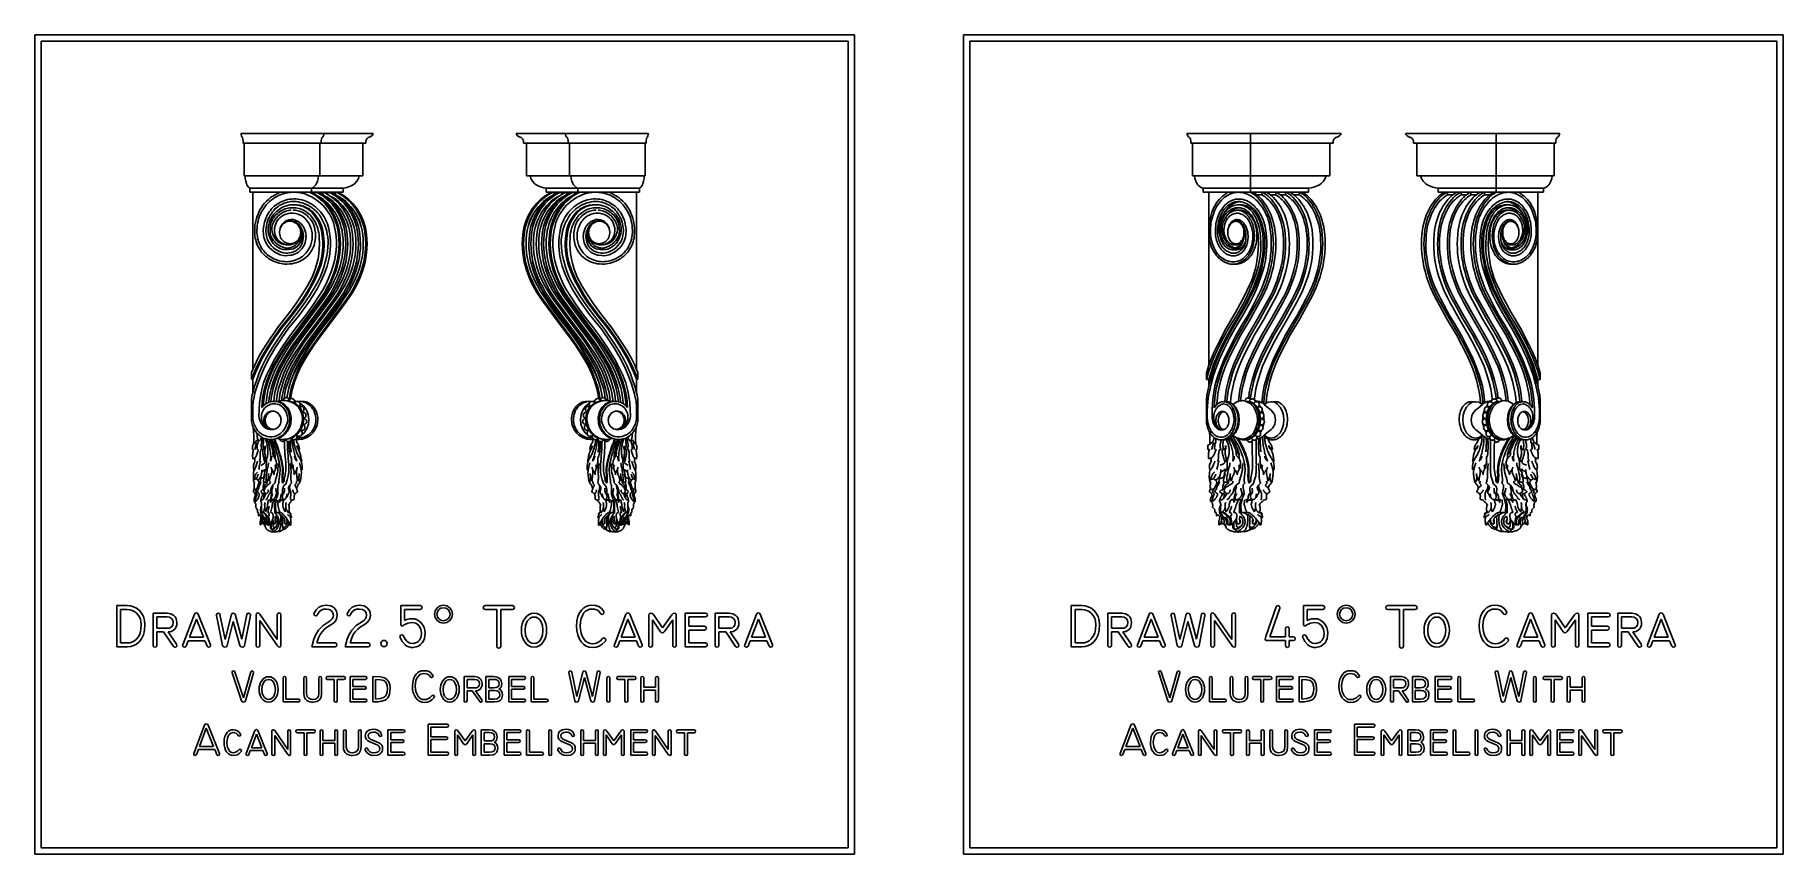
# Model space of a CAD drawing. Extents: x -1563 to 1637, y -685 to 815.
import ezdxf

# ---------------------------------------------------------------- set-up
doc = ezdxf.new("R2010")
doc.units = 0
doc.header["$MEASUREMENT"] = 0
doc.layers.get('0').update_dxf_attribs({"linetype": 'CONTINUOUS'})

msp = doc.modelspace()

# ---------------------------------------------------------------- linework, layer by layer
at = {"color": 40}
for p, q in [((-63.2, 815.2), (-1563.2, 815.2)), ((-1563.2, 815.2), (-1563.2, -684.8)), ((-74.6, 803.8), (-1551.8, 803.8)), ((-1551.8, 803.8), (-1551.8, -673.4)), ((-74.6, -673.4), (-74.6, 803.8)), ((-63.2, -684.8), (-63.2, 815.2)), ((1636.8, 815.2), (136.8, 815.2)), ((136.8, 815.2), (136.8, -684.8)), ((1625.4, 803.8), (148.2, 803.8)), ((148.2, 803.8), (148.2, -673.4)), ((1625.4, -673.4), (1625.4, 803.8)), ((1636.8, -684.8), (1636.8, 815.2)), ((-1563.2, -684.8), (-63.2, -684.8)), ((-1551.8, -673.4), (-74.6, -673.4)), ((136.8, -684.8), (1636.8, -684.8)), ((148.2, -673.4), (1625.4, -673.4))]:
    msp.add_line(p, q, dxfattribs=at)
at = {"color": 22}
for p, q in [((-1185.9, 632.9), (-1186.2, 634.9)), ((-1186.2, 634.9), (-1033.7, 634.9)), ((-1185.3, 630.6), (-1185.9, 632.9)), ((-1184.5, 628.8), (-1185.3, 630.6)), ((-1183.4, 627.1), (-1184.5, 628.8)), ((-1182.6, 624.8), (-1183.4, 627.1)), ((-1182.1, 621.3), (-1182.6, 624.8)), ((-1182.1, 617.1), (-1182.1, 621.3)), ((-1182.1, 617.1), (-1180.5, 617.1)), ((-1180.5, 557.3), (-1180.5, 617.1)), ((-1180.5, 617.1), (-1041.7, 617.1)), ((-1041.7, 617.1), (-1041.7, 557.3)), ((-1041.7, 617.1), (-1039.5, 617.1)), ((-1038.8, 624.8), (-1039.5, 621.3)), ((-1039.5, 621.3), (-1039.5, 617.1)), ((-1039.5, 617.1), (-963, 617.1)), ((-1037.6, 627.1), (-1038.8, 624.8)), ((-1036.1, 628.8), (-1037.6, 627.1)), ((-1034.9, 630.6), (-1036.1, 628.8)), ((-1034.1, 632.9), (-1034.9, 630.6)), ((-1033.7, 634.9), (-1034.1, 632.9)), ((-1033.7, 634.9), (-943.8, 634.9)), ((-963, 557.3), (-963, 617.1)), ((-963, 617.1), (-957.8, 617.1)), ((-957.8, 617.1), (-957.6, 621.3)), ((-957.6, 621.3), (-955.9, 624.8)), ((-955.9, 624.8), (-953.3, 627.1)), ((-953.3, 627.1), (-949.5, 628.8)), ((-949.5, 628.8), (-946.7, 630.6)), ((-946.7, 630.6), (-944.7, 632.9)), ((-944.7, 632.9), (-943.8, 634.9)), ((-592.7, 634.9), (-682.6, 634.9)), ((-681.7, 632.9), (-682.6, 634.9)), ((-679.7, 630.6), (-681.7, 632.9)), ((-676.9, 628.8), (-679.7, 630.6)), ((-673.1, 627.1), (-676.9, 628.8)), ((-670.5, 624.8), (-673.1, 627.1)), ((-668.7, 621.3), (-670.5, 624.8)), ((-668.6, 617.1), (-668.7, 621.3)), ((-663.4, 617.1), (-668.6, 617.1)), ((-663.4, 557.3), (-663.4, 617.1)), ((-586.9, 617.1), (-663.4, 617.1)), ((-592.7, 634.9), (-592.3, 632.9)), ((-440.2, 634.9), (-592.7, 634.9)), ((-592.3, 632.9), (-591.4, 630.6)), ((-591.4, 630.6), (-590.3, 628.8)), ((-590.3, 628.8), (-588.7, 627.1)), ((-588.7, 627.1), (-587.6, 624.8)), ((-587.6, 624.8), (-586.9, 621.3)), ((-586.9, 621.3), (-586.9, 617.1)), ((-584.7, 617.1), (-586.9, 617.1)), ((-445.9, 617.1), (-584.7, 617.1)), ((-584.7, 617.1), (-584.7, 557.3)), ((-445.9, 557.3), (-445.9, 617.1)), ((-444.3, 617.1), (-445.9, 617.1)), ((-444.3, 621.3), (-443.8, 624.8)), ((-444.3, 617.1), (-444.3, 621.3)), ((-443.8, 624.8), (-443, 627.1)), ((-443, 627.1), (-441.9, 628.8)), ((-441.9, 628.8), (-441.1, 630.6)), ((-441.1, 630.6), (-440.5, 632.9)), ((-440.5, 632.9), (-440.2, 634.9)), ((545.9, 632.9), (545.4, 634.9)), ((545.4, 634.9), (662.1, 634.9)), ((547, 630.6), (545.9, 632.9)), ((548.5, 628.8), (547, 630.6)), ((548.5, 628.8), (550.5, 627.1)), ((551.9, 624.8), (550.5, 627.1)), ((552.9, 621.3), (551.9, 624.8)), ((553, 617.1), (552.9, 621.3)), ((553, 617.1), (555.8, 617.1)), ((555.8, 557.2), (555.8, 617.1)), ((555.8, 617.1), (662.1, 617.1)), ((662.1, 617.1), (662.1, 634.9)), ((662.1, 634.9), (828.2, 634.9)), ((662.1, 617.1), (662.1, 557.2)), ((662.1, 617.1), (807.4, 617.1)), ((807.4, 557.2), (807.4, 617.1)), ((807.4, 617.1), (813.1, 617.1)), ((813.1, 617.1), (813.2, 621.3)), ((813.2, 621.3), (815.1, 624.8)), ((815.1, 624.8), (818, 627.1)), ((818, 627.1), (822.1, 628.8)), ((822.1, 628.8), (825.1, 630.6)), ((825.1, 630.6), (827.2, 632.9)), ((827.2, 632.9), (828.2, 634.9)), ((946.4, 632.9), (945.4, 634.9)), ((1111.6, 634.9), (945.4, 634.9)), ((948.5, 630.6), (946.4, 632.9)), ((951.5, 628.8), (948.5, 630.6)), ((955.6, 627.1), (951.5, 628.8)), ((958.5, 624.8), (955.6, 627.1)), ((960.4, 621.3), (958.5, 624.8)), ((960.5, 617.1), (960.4, 621.3)), ((966.2, 617.1), (960.5, 617.1)), ((1111.6, 617.1), (966.2, 617.1)), ((966.2, 557.2), (966.2, 617.1)), ((1228.2, 634.9), (1111.6, 634.9)), ((1111.6, 617.1), (1111.6, 634.9)), ((1111.6, 617.1), (1111.6, 557.2)), ((1217.8, 617.1), (1111.6, 617.1)), ((1217.8, 557.2), (1217.8, 617.1)), ((1220.6, 617.1), (1217.8, 617.1)), ((1220.6, 617.1), (1220.7, 621.3)), ((1220.7, 621.3), (1221.7, 624.8)), ((1221.7, 624.8), (1223.1, 627.1)), ((1225.1, 628.8), (1223.1, 627.1)), ((1225.1, 628.8), (1226.6, 630.6)), ((1226.6, 630.6), (1227.7, 632.9)), ((1227.7, 632.9), (1228.2, 634.9)), ((-1180.5, 557.3), (-1178.6, 557.3)), ((-1178.2, 552.3), (-1178.6, 557.3)), ((-1178.6, 557.3), (-1044.4, 557.3)), ((-1177.4, 547.6), (-1178.2, 552.3)), ((-1176.2, 543.4), (-1177.4, 547.6)), ((-1046.2, 547.6), (-1047.8, 543.4)), ((-1045, 552.3), (-1046.2, 547.6)), ((-1044.4, 557.3), (-1045, 552.3)), ((-1044.4, 557.3), (-1041.7, 557.3)), ((-1041.7, 557.3), (-969.6, 557.3)), ((-977.7, 543.4), (-973.8, 547.6)), ((-973.8, 547.6), (-971, 552.3)), ((-971, 552.3), (-969.6, 557.3)), ((-969.6, 557.3), (-963, 557.3)), ((-656.8, 557.3), (-663.4, 557.3)), ((-655.4, 552.3), (-656.8, 557.3)), ((-584.7, 557.3), (-656.8, 557.3)), ((-652.6, 547.6), (-655.4, 552.3)), ((-648.7, 543.4), (-652.6, 547.6)), ((-582, 557.3), (-584.7, 557.3)), ((-447.8, 557.3), (-582, 557.3)), ((-582, 557.3), (-581.4, 552.3)), ((-581.4, 552.3), (-580.2, 547.6)), ((-580.2, 547.6), (-578.6, 543.4)), ((-450.2, 543.4), (-449, 547.6)), ((-449, 547.6), (-448.2, 552.3)), ((-448.2, 552.3), (-447.8, 557.3)), ((-445.9, 557.3), (-447.8, 557.3)), ((555.8, 557.2), (559.3, 557.2)), ((560.1, 552.2), (559.3, 557.2)), ((559.3, 557.2), (662.1, 557.2)), ((561.6, 547.5), (560.1, 552.2)), ((563.7, 543.3), (561.6, 547.5)), ((662.1, 557.2), (800.3, 557.2)), ((662.1, 557.2), (662.1, 535.4)), ((791.5, 543.3), (795.8, 547.5)), ((795.8, 547.5), (798.8, 552.2)), ((798.8, 552.2), (800.3, 557.2)), ((800.3, 557.2), (807.4, 557.2)), ((973.3, 557.2), (966.2, 557.2)), ((1111.6, 557.2), (973.3, 557.2)), ((974.8, 552.2), (973.3, 557.2)), ((977.8, 547.5), (974.8, 552.2)), ((982.1, 543.3), (977.8, 547.5)), ((1214.3, 557.2), (1111.6, 557.2)), ((1111.6, 557.2), (1111.6, 535.4)), ((1209.9, 543.3), (1212, 547.5)), ((1212, 547.5), (1213.5, 552.2)), ((1213.5, 552.2), (1214.3, 557.2)), ((1217.8, 557.2), (1214.3, 557.2)), ((-1175.3, 541), (-1176.2, 543.4)), ((-1174.2, 538.9), (-1175.3, 541)), ((-1172.5, 536.5), (-1174.2, 538.9)), ((-1172.5, 536.5), (-1171.2, 535.5)), ((-1171.2, 535.5), (-1169.9, 534.9)), ((-1169.9, 534.9), (-1056.7, 534.9)), ((-1169.9, 527.4), (-1169.9, 534.9)), ((-1169.9, 527.4), (-1164.4, 527.4)), ((-1164.4, 527.4), (-1164.4, 202.8)), ((-1113.8, 527.4), (-1164.4, 527.4)), ((-1139.6, 510.8), (-1135.9, 514.1)), ((-1135.9, 514.1), (-1131.9, 517.3)), ((-1133.8, 509.9), (-1130.6, 512.7)), ((-1131.9, 517.3), (-1127.9, 520.1)), ((-1130.6, 512.7), (-1127.3, 515.2)), ((-1127.9, 520.1), (-1123.6, 522.7)), ((-1127.3, 515.2), (-1123.8, 517.5)), ((-1123.8, 517.5), (-1120.2, 519.6)), ((-1123.6, 522.7), (-1119.2, 525.1)), ((-1120.2, 519.6), (-1116.4, 521.5)), ((-1119.2, 525.1), (-1113.8, 527.4)), ((-1116.4, 521.5), (-1112.6, 523)), ((-1062.1, 527.4), (-1113.8, 527.4)), ((-1112.6, 523), (-1108.7, 524.4)), ((-1108.7, 524.4), (-1104.4, 525.5)), ((-1104.6, 512.8), (-1107.8, 511.7)), ((-1100.9, 513.7), (-1104.6, 512.8)), ((-1104.4, 525.5), (-1100, 526.3)), ((-1097.1, 514.3), (-1100.9, 513.7)), ((-1100, 526.3), (-1095.6, 526.9)), ((-1093.3, 514.7), (-1097.1, 514.3)), ((-1095.6, 526.9), (-1091.2, 527.1)), ((-1089.5, 514.9), (-1093.3, 514.7)), ((-1091.2, 527.1), (-1086.8, 527.1)), ((-1085.7, 514.8), (-1089.5, 514.9)), ((-1086.8, 527.1), (-1082.4, 526.7)), ((-1081.9, 514.4), (-1085.7, 514.8)), ((-1082.4, 526.7), (-1078, 526.1)), ((-1078.2, 513.8), (-1081.9, 514.4)), ((-1074.4, 513), (-1078.2, 513.8)), ((-1078, 526.1), (-1073.7, 525.2)), ((-1070.7, 511.9), (-1074.4, 513)), ((-1073.7, 525.2), (-1069.4, 524)), ((-1069.4, 524), (-1065.2, 522.5)), ((-1065.2, 522.5), (-1061.1, 520.8)), ((-1059.6, 527.4), (-1062.1, 527.4)), ((-1056.9, 525.2), (-1062.1, 527.4)), ((-1061.1, 520.8), (-1057.1, 518.8)), ((-1054.5, 525.2), (-1059.6, 527.4)), ((-1059.6, 527.4), (-1056.7, 527.4)), ((-1057.1, 518.8), (-1052.6, 516.2)), ((-1052.7, 522.9), (-1056.9, 525.2)), ((-1056.7, 534.9), (-1054.9, 535.5)), ((-1056.7, 534.9), (-999.3, 534.9)), ((-1056.7, 534.9), (-1056.7, 527.4)), ((-1056.7, 527.4), (-1050, 527.4)), ((-1053.1, 536.5), (-1054.9, 535.5)), ((-1051.3, 523.5), (-1054.5, 525.2)), ((-1050.6, 538.9), (-1053.1, 536.5)), ((-1048.6, 520.4), (-1052.7, 522.9)), ((-1052.6, 516.2), (-1048.2, 513.4)), ((-1051.3, 523.5), (-1050, 527.4)), ((-1045.5, 520), (-1051.3, 523.5)), ((-1049.1, 541), (-1050.6, 538.9)), ((-1050, 527.4), (-1046.2, 527.4)), ((-1050, 527.4), (-1049.2, 527.1)), ((-1049.2, 527.1), (-1044.8, 525.2)), ((-1047.8, 543.4), (-1049.1, 541)), ((-1044.7, 517.7), (-1048.6, 520.4)), ((-1048.2, 513.4), (-1044, 510.3)), ((-1046.2, 527.4), (-1036.4, 527.4)), ((-1041, 525.2), (-1046.2, 527.4)), ((-1045.5, 520), (-1042.8, 518.5)), ((-1042.2, 517.7), (-1045.5, 520)), ((-1044.8, 525.2), (-1040.6, 522.9)), ((-1040.2, 514), (-1044.7, 517.7)), ((-1042.8, 518.5), (-1038.9, 516.1)), ((-1037.8, 514), (-1042.2, 517.7)), ((-1037.7, 523.4), (-1041, 525.2)), ((-1040.6, 522.9), (-1036.5, 520.4)), ((-1036, 510), (-1040.2, 514)), ((-1038.9, 516.1), (-1035.3, 513.6)), ((-1033.6, 510), (-1037.8, 514)), ((-1036.4, 527.4), (-1037.7, 523.4)), ((-1032.4, 520.2), (-1037.7, 523.4)), ((-1036.5, 520.4), (-1032.6, 517.7)), ((-1036.4, 527.4), (-1026.7, 527.4)), ((-1031.3, 525.2), (-1036.4, 527.4)), ((-1035.3, 513.6), (-1031.1, 510.1)), ((-1032.6, 517.7), (-1028.1, 514)), ((-1032.4, 520.2), (-1029.2, 518.5)), ((-1028.8, 517.7), (-1032.4, 520.2)), ((-1028, 523.4), (-1031.3, 525.2)), ((-1029.2, 518.5), (-1025.4, 516.1)), ((-1024.3, 514), (-1028.8, 517.7)), ((-1028.1, 514), (-1023.9, 510)), ((-1026.7, 527.4), (-1028, 523.4)), ((-1028, 523.4), (-1022.6, 520.2)), ((-1025.9, 527.1), (-1026.7, 527.4)), ((-1026.7, 527.4), (-1022.8, 527.4)), ((-1021.5, 525.2), (-1025.9, 527.1)), ((-1025.4, 516.1), (-1021.7, 513.6)), ((-1020.1, 510), (-1024.3, 514)), ((-1022.8, 527.4), (-1017.7, 525.2)), ((-1022.8, 527.4), (-1013.2, 527.4)), ((-1019.5, 518.5), (-1022.6, 520.2)), ((-1022.6, 520.2), (-1019, 517.7)), ((-1021.7, 513.6), (-1017.5, 510.1)), ((-1017.3, 522.9), (-1021.5, 525.2)), ((-1015.6, 516.1), (-1019.5, 518.5)), ((-1019, 517.7), (-1014.6, 514)), ((-1017.7, 525.2), (-1014.5, 523.5)), ((-1013.2, 520.4), (-1017.3, 522.9)), ((-1012, 513.6), (-1015.6, 516.1)), ((-1014.6, 514), (-1010.3, 510)), ((-1013.2, 527.4), (-1014.5, 523.5)), ((-1014.5, 523.5), (-1008.8, 520)), ((-1012.4, 527.1), (-1013.2, 527.4)), ((-1013.2, 527.4), (-1010.8, 527.4)), ((-1009.3, 517.7), (-1013.2, 520.4)), ((-1008.1, 525.2), (-1012.4, 527.1)), ((-1007.8, 510.1), (-1012, 513.6)), ((-1010.8, 527.4), (-1005.6, 525.2)), ((-1010.8, 527.4), (-999.3, 527.4)), ((-1004.8, 514), (-1009.3, 517.7)), ((-1006, 518.5), (-1008.8, 520)), ((-1008.8, 520), (-1005.5, 517.7)), ((-1003.9, 522.9), (-1008.1, 525.2)), ((-1002.2, 516.1), (-1006, 518.5)), ((-1005.6, 525.2), (-1001.4, 522.9)), ((-1005.5, 517.7), (-1001, 514)), ((-1000.6, 510), (-1004.8, 514)), ((-999.8, 520.4), (-1003.9, 522.9)), ((-998.5, 513.6), (-1002.2, 516.1)), ((-1001.4, 522.9), (-997.3, 520.4)), ((-1001, 514), (-996.8, 510)), ((-995.8, 517.7), (-999.8, 520.4)), ((-999.3, 534.9), (-994.9, 535.5)), ((-999.3, 527.4), (-999.3, 534.9)), ((-994.3, 510.1), (-998.5, 513.6)), ((-997.3, 520.4), (-993.4, 517.7)), ((-991.4, 514), (-995.8, 517.7)), ((-994.9, 535.5), (-990.6, 536.5)), ((-993.4, 517.7), (-988.9, 514)), ((-987.1, 510), (-991.4, 514)), ((-990.6, 536.5), (-984.6, 538.9)), ((-988.9, 514), (-984.7, 510)), ((-984.6, 538.9), (-980.9, 541)), ((-980.9, 541), (-977.7, 543.4)), ((-645.4, 541), (-648.7, 543.4)), ((-641.8, 538.9), (-645.4, 541)), ((-635.8, 536.5), (-641.8, 538.9)), ((-637.5, 514), (-641.7, 510)), ((-639.3, 510), (-635, 514)), ((-633, 517.7), (-637.5, 514)), ((-631.5, 535.5), (-635.8, 536.5)), ((-635, 514), (-630.6, 517.7)), ((-629.1, 520.4), (-633, 517.7)), ((-632.1, 510.1), (-627.9, 513.6)), ((-627.1, 534.9), (-631.5, 535.5)), ((-630.6, 517.7), (-626.6, 520.4)), ((-625.4, 514), (-629.6, 510)), ((-625, 522.9), (-629.1, 520.4)), ((-627.9, 513.6), (-624.2, 516.1)), ((-627.1, 527.4), (-627.1, 534.9)), ((-569.7, 534.9), (-627.1, 534.9)), ((-615.6, 527.4), (-627.1, 527.4)), ((-626.6, 520.4), (-622.5, 522.9)), ((-625.8, 510), (-621.6, 514)), ((-620.9, 517.7), (-625.4, 514)), ((-620.8, 525.2), (-625, 522.9)), ((-624.2, 516.1), (-620.4, 518.5)), ((-622.5, 522.9), (-618.3, 525.2)), ((-621.6, 514), (-617.1, 517.7)), ((-617.6, 520), (-620.9, 517.7)), ((-615.6, 527.4), (-620.8, 525.2)), ((-620.4, 518.5), (-617.6, 520)), ((-618.6, 510.1), (-614.4, 513.6)), ((-618.3, 525.2), (-614, 527.1)), ((-611.9, 523.5), (-617.6, 520)), ((-617.1, 517.7), (-613.2, 520.4)), ((-611.8, 514), (-616.1, 510)), ((-613.2, 527.4), (-615.6, 527.4)), ((-614.4, 513.6), (-610.8, 516.1)), ((-614, 527.1), (-613.2, 527.4)), ((-613.2, 527.4), (-611.9, 523.5)), ((-603.5, 527.4), (-613.2, 527.4)), ((-613.2, 520.4), (-609.1, 522.9)), ((-608.7, 525.2), (-611.9, 523.5)), ((-607.4, 517.7), (-611.8, 514)), ((-610.8, 516.1), (-606.9, 518.5)), ((-609.1, 522.9), (-604.9, 525.2)), ((-604.7, 513.6), (-608.9, 510.1)), ((-603.5, 527.4), (-608.7, 525.2)), ((-603.8, 520.2), (-607.4, 517.7)), ((-606.9, 518.5), (-603.8, 520.2)), ((-606.3, 510), (-602.1, 514)), ((-604.9, 525.2), (-600.5, 527.1)), ((-601, 516.1), (-604.7, 513.6)), ((-598.4, 523.4), (-603.8, 520.2)), ((-599.7, 527.4), (-603.5, 527.4)), ((-598.3, 514), (-602.5, 510)), ((-602.1, 514), (-597.6, 517.7)), ((-597.2, 518.5), (-601, 516.1)), ((-600.5, 527.1), (-599.7, 527.4)), ((-599.7, 527.4), (-598.4, 523.4)), ((-590, 527.4), (-599.7, 527.4)), ((-598.4, 523.4), (-595.1, 525.2)), ((-593.8, 517.7), (-598.3, 514)), ((-597.6, 517.7), (-594, 520.2)), ((-594, 520.2), (-597.2, 518.5)), ((-591.1, 513.6), (-595.3, 510.1)), ((-595.1, 525.2), (-590, 527.4)), ((-594, 520.2), (-588.7, 523.4)), ((-589.9, 520.4), (-593.8, 517.7)), ((-592.8, 510), (-588.6, 514)), ((-587.5, 516.1), (-591.1, 513.6)), ((-590.4, 510), (-586.2, 514)), ((-580.2, 527.4), (-590, 527.4)), ((-590, 527.4), (-588.7, 523.4)), ((-585.8, 522.9), (-589.9, 520.4)), ((-588.7, 523.4), (-585.4, 525.2)), ((-588.6, 514), (-584.2, 517.7)), ((-583.6, 518.5), (-587.5, 516.1)), ((-586.2, 514), (-581.7, 517.7)), ((-581.5, 525.2), (-585.8, 522.9)), ((-585.4, 525.2), (-580.2, 527.4)), ((-584.2, 517.7), (-580.9, 520)), ((-580.9, 520), (-583.6, 518.5)), ((-578.2, 513.4), (-582.4, 510.3)), ((-581.7, 517.7), (-577.8, 520.4)), ((-577.2, 527.1), (-581.5, 525.2)), ((-580.9, 520), (-575.1, 523.5)), ((-576.4, 527.4), (-580.2, 527.4)), ((-578.6, 543.4), (-577.3, 541)), ((-573.8, 516.2), (-578.2, 513.4)), ((-577.8, 520.4), (-573.7, 522.9)), ((-577.3, 541), (-575.8, 538.9)), ((-576.4, 527.4), (-577.2, 527.1)), ((-575.1, 523.5), (-576.4, 527.4)), ((-569.7, 527.4), (-576.4, 527.4)), ((-575.8, 538.9), (-573.3, 536.5)), ((-575.1, 523.5), (-571.9, 525.2)), ((-569.3, 518.8), (-573.8, 516.2)), ((-573.7, 522.9), (-569.5, 525.2)), ((-573.3, 536.5), (-571.5, 535.5)), ((-571.9, 525.2), (-566.8, 527.4)), ((-569.7, 534.9), (-571.5, 535.5)), ((-456.5, 534.9), (-569.7, 534.9)), ((-569.7, 534.9), (-569.7, 527.4)), ((-566.8, 527.4), (-569.7, 527.4)), ((-569.5, 525.2), (-564.3, 527.4)), ((-565.3, 520.8), (-569.3, 518.8)), ((-566.8, 527.4), (-564.3, 527.4)), ((-561.2, 522.5), (-565.3, 520.8)), ((-564.3, 527.4), (-512.6, 527.4)), ((-557, 524), (-561.2, 522.5)), ((-552.7, 525.2), (-557, 524)), ((-555.6, 511.9), (-552, 513)), ((-548.4, 526.1), (-552.7, 525.2)), ((-552, 513), (-548.2, 513.8)), ((-544, 526.7), (-548.4, 526.1)), ((-548.2, 513.8), (-544.5, 514.4)), ((-544.5, 514.4), (-540.7, 514.8)), ((-539.6, 527.1), (-544, 526.7)), ((-540.7, 514.8), (-536.9, 514.9)), ((-535.2, 527.1), (-539.6, 527.1)), ((-536.9, 514.9), (-533.1, 514.7)), ((-530.8, 526.9), (-535.2, 527.1)), ((-533.1, 514.7), (-529.3, 514.3)), ((-526.4, 526.3), (-530.8, 526.9)), ((-529.3, 514.3), (-525.5, 513.7)), ((-522, 525.5), (-526.4, 526.3)), ((-525.5, 513.7), (-521.8, 512.8)), ((-517.7, 524.4), (-522, 525.5)), ((-521.8, 512.8), (-518.6, 511.7)), ((-513.8, 523), (-517.7, 524.4)), ((-510, 521.5), (-513.8, 523)), ((-512.6, 527.4), (-462, 527.4)), ((-507.2, 525.1), (-512.6, 527.4)), ((-506.2, 519.6), (-510, 521.5)), ((-502.8, 522.7), (-507.2, 525.1)), ((-502.6, 517.5), (-506.2, 519.6)), ((-498.5, 520.1), (-502.8, 522.7)), ((-499.1, 515.2), (-502.6, 517.5)), ((-495.8, 512.7), (-499.1, 515.2)), ((-494.4, 517.3), (-498.5, 520.1)), ((-492.6, 509.9), (-495.8, 512.7)), ((-490.5, 514.1), (-494.4, 517.3)), ((-486.8, 510.8), (-490.5, 514.1)), ((-462, 527.4), (-462, 202.8)), ((-456.5, 527.4), (-462, 527.4)), ((-455.2, 535.5), (-456.5, 534.9)), ((-456.5, 527.4), (-456.5, 534.9)), ((-453.9, 536.5), (-455.2, 535.5)), ((-453.9, 536.5), (-452.2, 538.9)), ((-452.2, 538.9), (-451.1, 541)), ((-451.1, 541), (-450.2, 543.4)), ((565.5, 540.8), (563.7, 543.3)), ((567.4, 538.8), (565.5, 540.8)), ((567.4, 538.8), (570.7, 536.4)), ((570.7, 536.4), (573, 535.4)), ((573, 535.4), (575.4, 534.8)), ((575.4, 531), (575.4, 534.8)), ((575.4, 534.8), (662.1, 534.8)), ((575.4, 527.3), (575.4, 531)), ((575.4, 527.3), (585.6, 527.3)), ((585.6, 527.3), (585.6, 457.5)), ((621.7, 527.3), (585.6, 527.3)), ((601.9, 510.6), (604.8, 514)), ((604.8, 514), (607.8, 517.1)), ((606.3, 509.8), (608.8, 512.5)), ((607.8, 517.1), (610.9, 520)), ((608.8, 512.5), (611.4, 515.1)), ((610.9, 520), (614.2, 522.6)), ((611.4, 515.1), (614, 517.4)), ((614, 517.4), (616.8, 519.5)), ((614.2, 522.6), (617.5, 524.9)), ((616.8, 519.5), (619.7, 521.3)), ((617.5, 524.9), (621, 527)), ((619.7, 521.3), (622.6, 522.9)), ((621.7, 527.3), (621, 527)), ((661.3, 527.3), (621.7, 527.3)), ((622.6, 522.9), (625.6, 524.3)), ((625.6, 524.3), (628.9, 525.4)), ((628.7, 512.6), (626.3, 511.6)), ((631.6, 513.5), (628.7, 512.6)), ((628.9, 525.4), (632.2, 526.2)), ((634.4, 514.2), (631.6, 513.5)), ((632.2, 526.2), (635.6, 526.7)), ((637.3, 514.6), (634.4, 514.2)), ((635.6, 526.7), (639, 527)), ((640.3, 514.7), (637.3, 514.6)), ((639, 527), (642.3, 526.9)), ((643.2, 514.6), (640.3, 514.7)), ((642.3, 526.9), (645.7, 526.6)), ((646.1, 514.3), (643.2, 514.6)), ((645.7, 526.6), (649.1, 526)), ((649, 513.7), (646.1, 514.3)), ((651.8, 512.9), (649, 513.7)), ((649.1, 526), (652.4, 525.1)), ((654.6, 511.8), (651.8, 512.9)), ((652.4, 525.1), (655.7, 523.9)), ((655.7, 523.9), (658.9, 522.4)), ((658.9, 522.4), (662, 520.7)), ((662.1, 527.3), (661.3, 527.3)), ((661.3, 527.3), (661.9, 527)), ((661.9, 527), (665.2, 525)), ((662, 520.7), (665.1, 518.6)), ((662.1, 534.8), (662.1, 527.3)), ((662.1, 534.8), (768.1, 534.8)), ((662.1, 527.3), (665.8, 527.3)), ((665.1, 518.6), (668.5, 516.1)), ((668.4, 522.8), (665.2, 525)), ((666.4, 527), (665.8, 527.3)), ((665.8, 527.3), (683.6, 527.3)), ((669.7, 525), (666.4, 527)), ((671.6, 520.3), (668.4, 522.8)), ((668.5, 516.1), (671.9, 513.2)), ((672.9, 522.8), (669.7, 525)), ((674.6, 517.5), (671.6, 520.3)), ((671.9, 513.2), (675.1, 510.1)), ((673.2, 522.6), (672.9, 522.8)), ((673.2, 522.6), (682.4, 522.6)), ((676.1, 520.3), (673.2, 522.6)), ((678, 513.8), (674.6, 517.5)), ((679.1, 517.5), (676.1, 520.3)), ((681.2, 509.8), (678, 513.8)), ((682.5, 513.8), (679.1, 517.5)), ((682.4, 522.6), (683.6, 527.3)), ((682.4, 522.6), (682.9, 522.3)), ((685.7, 509.8), (682.5, 513.8)), ((682.9, 522.3), (686.1, 520.5)), ((683.6, 527.3), (684.2, 527)), ((683.6, 527.3), (690.7, 527.3)), ((684.2, 527), (687.5, 525)), ((686.1, 520.5), (689.1, 518.4)), ((687.5, 525), (690.8, 522.8)), ((689.1, 518.4), (692.1, 516)), ((691.3, 527), (690.7, 527.3)), ((690.7, 527.3), (708.7, 527.3)), ((690.8, 522.8), (693.9, 520.3)), ((694.6, 525), (691.3, 527)), ((692.1, 516), (694.9, 513.4)), ((693.9, 520.3), (696.9, 517.5)), ((697.8, 522.8), (694.6, 525)), ((694.9, 513.4), (698.1, 509.9)), ((696.9, 517.5), (700.3, 513.8)), ((698.1, 522.6), (697.8, 522.8)), ((698.1, 522.6), (707.5, 522.6)), ((701, 520.3), (698.1, 522.6)), ((700.3, 513.8), (703.6, 509.8)), ((704, 517.5), (701, 520.3)), ((707.4, 513.8), (704, 517.5)), ((710.6, 509.8), (707.4, 513.8)), ((708.7, 527.3), (707.5, 522.6)), ((707.5, 522.6), (708, 522.3)), ((708, 522.3), (711.1, 520.5)), ((708.7, 527.3), (709.3, 527)), ((708.7, 527.3), (726.7, 527.3)), ((709.3, 527), (712.6, 525)), ((711.1, 520.5), (714.2, 518.4)), ((712.6, 525), (715.8, 522.8)), ((714.2, 518.4), (717.1, 516)), ((715.8, 522.8), (716.1, 522.6)), ((725.5, 522.6), (716.1, 522.6)), ((716.1, 522.6), (719, 520.3)), ((717.1, 516), (719.9, 513.4)), ((719, 520.3), (722, 517.5)), ((719.9, 513.4), (723.1, 509.9)), ((722, 517.5), (725.4, 513.8)), ((725.4, 513.8), (728.6, 509.8)), ((725.5, 522.6), (726.7, 527.3)), ((726, 522.3), (725.5, 522.6)), ((729.1, 520.5), (726, 522.3)), ((727.3, 527), (726.7, 527.3)), ((726.7, 527.3), (733.7, 527.3)), ((730.6, 525), (727.3, 527)), ((732.2, 518.4), (729.1, 520.5)), ((733.8, 522.8), (730.6, 525)), ((735.1, 516), (732.2, 518.4)), ((733.7, 527.3), (734.3, 527)), ((733.7, 527.3), (751.6, 527.3)), ((737, 520.3), (733.8, 522.8)), ((734.3, 527), (737.7, 525)), ((737.9, 513.4), (735.1, 516)), ((740, 517.5), (737, 520.3)), ((737.7, 525), (740.9, 522.8)), ((741.1, 509.9), (737.9, 513.4)), ((743.4, 513.8), (740, 517.5)), ((740.9, 522.8), (741.2, 522.6)), ((750.4, 522.6), (741.2, 522.6)), ((741.2, 522.6), (744, 520.3)), ((746.6, 509.8), (743.4, 513.8)), ((744, 520.3), (747, 517.5)), ((747, 517.5), (750.5, 513.8)), ((751.6, 527.3), (750.4, 522.6)), ((750.9, 522.3), (750.4, 522.6)), ((750.5, 513.8), (753.7, 509.8)), ((754, 520.5), (750.9, 522.3)), ((752.2, 527), (751.6, 527.3)), ((751.6, 527.3), (756.1, 527.3)), ((755.5, 525), (752.2, 527)), ((757.1, 518.4), (754, 520.5)), ((758.7, 522.8), (755.5, 525)), ((756.1, 527.3), (756.7, 527)), ((756.1, 527.3), (768.1, 527.3)), ((756.7, 527), (760, 525)), ((760, 516), (757.1, 518.4)), ((761.8, 520.3), (758.7, 522.8)), ((763.2, 522.8), (760, 525)), ((762.8, 513.4), (760, 516)), ((764.9, 517.5), (761.8, 520.3)), ((766, 509.9), (762.8, 513.4)), ((766.4, 520.3), (763.2, 522.8)), ((768.3, 513.8), (764.9, 517.5)), ((769.4, 517.5), (766.4, 520.3)), ((768.1, 534.8), (772.9, 535.4)), ((768.1, 527.3), (768.1, 534.8)), ((771.5, 509.8), (768.3, 513.8)), ((772.8, 513.8), (769.4, 517.5)), ((776, 509.8), (772.8, 513.8)), ((772.9, 535.4), (777.6, 536.4)), ((777.6, 536.4), (784.1, 538.8)), ((784.1, 538.8), (788, 540.8)), ((788, 540.8), (791.5, 543.3)), ((985.6, 540.8), (982.1, 543.3)), ((989.5, 538.8), (985.6, 540.8)), ((996, 536.4), (989.5, 538.8)), ((1000.7, 535.4), (996, 536.4)), ((997.6, 509.8), (1000.8, 513.8)), ((1005.5, 534.8), (1000.7, 535.4)), ((1000.8, 513.8), (1004.2, 517.5)), ((1002.1, 509.8), (1005.3, 513.8)), ((1004.2, 517.5), (1007.2, 520.3)), ((1005.3, 513.8), (1008.7, 517.5)), ((1005.5, 527.3), (1005.5, 534.8)), ((1111.6, 534.8), (1005.5, 534.8)), ((1017.5, 527.3), (1005.5, 527.3)), ((1007.2, 520.3), (1010.4, 522.8)), ((1007.6, 509.9), (1010.8, 513.4)), ((1008.7, 517.5), (1011.8, 520.3)), ((1010.4, 522.8), (1013.6, 525)), ((1010.8, 513.4), (1013.6, 516)), ((1011.8, 520.3), (1014.9, 522.8)), ((1016.9, 527), (1013.6, 525)), ((1013.6, 516), (1016.5, 518.4)), ((1014.9, 522.8), (1018.1, 525)), ((1016.5, 518.4), (1019.6, 520.5)), ((1017.5, 527.3), (1016.9, 527)), ((1022, 527.3), (1017.5, 527.3)), ((1018.1, 525), (1021.4, 527)), ((1019.6, 520.5), (1022.7, 522.3)), ((1023.2, 513.8), (1019.9, 509.8)), ((1021.4, 527), (1022, 527.3)), ((1022, 527.3), (1023.2, 522.6)), ((1039.9, 527.3), (1022, 527.3)), ((1022.7, 522.3), (1023.2, 522.6)), ((1023.2, 522.6), (1032.4, 522.6)), ((1026.6, 517.5), (1023.2, 513.8)), ((1029.6, 520.3), (1026.6, 517.5)), ((1027, 509.8), (1030.2, 513.8)), ((1032.4, 522.6), (1029.6, 520.3)), ((1030.2, 513.8), (1033.6, 517.5)), ((1032.7, 522.8), (1032.4, 522.6)), ((1032.5, 509.9), (1035.7, 513.4)), ((1035.9, 525), (1032.7, 522.8)), ((1033.6, 517.5), (1036.6, 520.3)), ((1035.7, 513.4), (1038.5, 516)), ((1039.3, 527), (1035.9, 525)), ((1036.6, 520.3), (1039.8, 522.8)), ((1038.5, 516), (1041.4, 518.4)), ((1039.9, 527.3), (1039.3, 527)), ((1039.8, 522.8), (1043, 525)), ((1046.9, 527.3), (1039.9, 527.3)), ((1041.4, 518.4), (1044.5, 520.5)), ((1043, 525), (1046.3, 527)), ((1044.5, 520.5), (1047.6, 522.3)), ((1048.2, 513.8), (1045, 509.8)), ((1046.3, 527), (1046.9, 527.3)), ((1048.1, 522.6), (1046.9, 527.3)), ((1064.9, 527.3), (1046.9, 527.3)), ((1047.6, 522.3), (1048.1, 522.6)), ((1048.1, 522.6), (1057.5, 522.6)), ((1051.6, 517.5), (1048.2, 513.8)), ((1053.7, 513.4), (1050.5, 509.9)), ((1054.6, 520.3), (1051.6, 517.5)), ((1056.5, 516), (1053.7, 513.4)), ((1057.5, 522.6), (1054.6, 520.3)), ((1059.4, 518.4), (1056.5, 516)), ((1057.8, 522.8), (1057.5, 522.6)), ((1061, 525), (1057.8, 522.8)), ((1062.5, 520.5), (1059.4, 518.4)), ((1064.3, 527), (1061, 525)), ((1065.6, 522.3), (1062.5, 520.5)), ((1063, 509.8), (1066.2, 513.8)), ((1064.9, 527.3), (1064.3, 527)), ((1064.9, 527.3), (1066.1, 522.6)), ((1082.9, 527.3), (1064.9, 527.3)), ((1066.1, 522.6), (1065.6, 522.3)), ((1075.5, 522.6), (1066.1, 522.6)), ((1066.2, 513.8), (1069.6, 517.5)), ((1069.6, 517.5), (1072.6, 520.3)), ((1073.3, 513.8), (1070, 509.8)), ((1072.6, 520.3), (1075.5, 522.6)), ((1076.7, 517.5), (1073.3, 513.8)), ((1075.5, 522.6), (1075.8, 522.8)), ((1078.7, 513.4), (1075.5, 509.9)), ((1075.8, 522.8), (1079, 525)), ((1079.7, 520.3), (1076.7, 517.5)), ((1081.5, 516), (1078.7, 513.4)), ((1079, 525), (1082.3, 527)), ((1082.8, 522.8), (1079.7, 520.3)), ((1084.5, 518.4), (1081.5, 516)), ((1082.3, 527), (1082.9, 527.3)), ((1086.1, 525), (1082.8, 522.8)), ((1090, 527.3), (1082.9, 527.3)), ((1087.5, 520.5), (1084.5, 518.4)), ((1089.4, 527), (1086.1, 525)), ((1090.7, 522.3), (1087.5, 520.5)), ((1087.9, 509.8), (1091.1, 513.8)), ((1090, 527.3), (1089.4, 527)), ((1107.8, 527.3), (1090, 527.3)), ((1091.2, 522.6), (1090, 527.3)), ((1091.2, 522.6), (1090.7, 522.3)), ((1091.1, 513.8), (1094.5, 517.5)), ((1100.4, 522.6), (1091.2, 522.6)), ((1092.4, 509.8), (1095.6, 513.8)), ((1094.5, 517.5), (1097.5, 520.3)), ((1095.6, 513.8), (1099, 517.5)), ((1097.5, 520.3), (1100.4, 522.6)), ((1101.7, 513.2), (1098.5, 510.1)), ((1099, 517.5), (1102, 520.3)), ((1100.4, 522.6), (1100.7, 522.8)), ((1100.7, 522.8), (1103.9, 525)), ((1105.1, 516.1), (1101.7, 513.2)), ((1102, 520.3), (1105.2, 522.8)), ((1103.9, 525), (1107.2, 527)), ((1108.5, 518.6), (1105.1, 516.1)), ((1105.2, 522.8), (1108.4, 525)), ((1107.2, 527), (1107.8, 527.3)), ((1111.6, 527.3), (1107.8, 527.3)), ((1111.7, 527), (1108.4, 525)), ((1111.6, 520.7), (1108.5, 518.6)), ((1198.2, 534.8), (1111.6, 534.8)), ((1111.6, 534.8), (1111.6, 527.3)), ((1111.6, 527.3), (1112.3, 527.3)), ((1114.7, 522.4), (1111.6, 520.7)), ((1112.3, 527.3), (1111.7, 527)), ((1112.3, 527.3), (1151.9, 527.3)), ((1118, 523.9), (1114.7, 522.4)), ((1121.2, 525.1), (1118, 523.9)), ((1119, 511.8), (1121.8, 512.9)), ((1124.5, 526), (1121.2, 525.1)), ((1121.8, 512.9), (1124.6, 513.7)), ((1127.9, 526.6), (1124.5, 526)), ((1124.6, 513.7), (1127.5, 514.3)), ((1127.5, 514.3), (1130.4, 514.6)), ((1131.3, 526.9), (1127.9, 526.6)), ((1130.4, 514.6), (1133.3, 514.7)), ((1134.6, 527), (1131.3, 526.9)), ((1133.3, 514.7), (1136.3, 514.6)), ((1138, 526.7), (1134.6, 527)), ((1136.3, 514.6), (1139.2, 514.2)), ((1141.4, 526.2), (1138, 526.7)), ((1139.2, 514.2), (1142, 513.5)), ((1144.7, 525.4), (1141.4, 526.2)), ((1142, 513.5), (1144.9, 512.6)), ((1148, 524.3), (1144.7, 525.4)), ((1144.9, 512.6), (1147.3, 511.6)), ((1151, 522.9), (1148, 524.3)), ((1153.9, 521.3), (1151, 522.9)), ((1151.9, 527.3), (1188, 527.3)), ((1151.9, 527.3), (1152.6, 527)), ((1156.1, 524.9), (1152.6, 527)), ((1156.8, 519.5), (1153.9, 521.3)), ((1159.4, 522.6), (1156.1, 524.9)), ((1159.6, 517.4), (1156.8, 519.5)), ((1162.7, 520), (1159.4, 522.6)), ((1162.2, 515.1), (1159.6, 517.4)), ((1164.8, 512.5), (1162.2, 515.1)), ((1165.8, 517.1), (1162.7, 520)), ((1167.3, 509.8), (1164.8, 512.5)), ((1168.8, 514), (1165.8, 517.1)), ((1171.7, 510.6), (1168.8, 514)), ((1198.2, 527.3), (1188, 527.3)), ((1188, 527.3), (1188, 457.5)), ((1200.6, 535.4), (1198.2, 534.8)), ((1198.2, 531), (1198.2, 534.8)), ((1198.2, 527.3), (1198.2, 531)), ((1202.9, 536.4), (1200.6, 535.4)), ((1206.2, 538.8), (1202.9, 536.4)), ((1206.2, 538.8), (1208.1, 540.8)), ((1208.1, 540.8), (1209.9, 543.3)), ((-1158.5, 476.5), (-1157.1, 481.3)), ((-1157.1, 481.3), (-1155.5, 486)), ((-1155.5, 486), (-1153.5, 490.5)), ((-1153.8, 478.3), (-1152.5, 482.2)), ((-1153.5, 490.5), (-1151.3, 494.9)), ((-1152.5, 482.2), (-1150.9, 486)), ((-1151.3, 494.9), (-1148.8, 499.2)), ((-1150.9, 486), (-1149.2, 489.8)), ((-1149.2, 489.8), (-1147.2, 493.4)), ((-1148.8, 499.2), (-1146.1, 503.3)), ((-1147.2, 493.4), (-1144.9, 497)), ((-1146.1, 503.3), (-1143.1, 507.1)), ((-1144.9, 497), (-1142.4, 500.5)), ((-1143.1, 507.1), (-1139.6, 510.8)), ((-1142.4, 500.5), (-1139.7, 503.8)), ((-1139.5, 482.3), (-1140.8, 479.1)), ((-1139.7, 503.8), (-1136.9, 507)), ((-1137.9, 485.3), (-1139.5, 482.3)), ((-1134.2, 491.2), (-1137.9, 485.3)), ((-1136.9, 507), (-1133.8, 509.9)), ((-1134, 482.4), (-1135.5, 479.2)), ((-1132.2, 494), (-1134.2, 491.2)), ((-1132.3, 485.5), (-1134, 482.4)), ((-1130.4, 488.5), (-1132.3, 485.5)), ((-1130, 496.6), (-1132.2, 494)), ((-1129.5, 481.7), (-1131.2, 478.9)), ((-1128.4, 491.3), (-1130.4, 488.5)), ((-1127.6, 499.1), (-1130, 496.6)), ((-1127.7, 484.4), (-1129.5, 481.7)), ((-1126.2, 494), (-1128.4, 491.3)), ((-1128.2, 477.6), (-1126.7, 480)), ((-1125.7, 487), (-1127.7, 484.4)), ((-1125.1, 501.4), (-1127.6, 499.1)), ((-1126.7, 480), (-1123.2, 484.5)), ((-1123.8, 496.6), (-1126.2, 494)), ((-1123.6, 489.4), (-1125.7, 487)), ((-1122.5, 503.6), (-1125.1, 501.4)), ((-1121.3, 498.7), (-1123.8, 496.6)), ((-1121.3, 491.7), (-1123.6, 489.4)), ((-1123.6, 477.1), (-1120.4, 481.2)), ((-1123.2, 484.5), (-1119.3, 488.5)), ((-1119.7, 505.6), (-1122.5, 503.6)), ((-1118.7, 500.7), (-1121.3, 498.7)), ((-1118.9, 493.8), (-1121.3, 491.7)), ((-1120.4, 481.2), (-1118.7, 483.1)), ((-1116.9, 507.4), (-1119.7, 505.6)), ((-1119.3, 488.5), (-1117.1, 490.3)), ((-1116.4, 495.7), (-1118.9, 493.8)), ((-1115.9, 502.6), (-1118.7, 500.7)), ((-1118.7, 483.1), (-1114.8, 486.5)), ((-1117.5, 477.7), (-1114.8, 480.5)), ((-1117.1, 490.3), (-1112.5, 493.3)), ((-1113.9, 509), (-1116.9, 507.4)), ((-1113.7, 497.4), (-1116.4, 495.7)), ((-1113.1, 504.2), (-1115.9, 502.6)), ((-1114.8, 486.5), (-1112.7, 488)), ((-1114.8, 480.5), (-1111.9, 482.9)), ((-1110.9, 510.5), (-1113.9, 509)), ((-1111, 499), (-1113.7, 497.4)), ((-1110.1, 505.6), (-1113.1, 504.2)), ((-1112.7, 488), (-1108.3, 490.5)), ((-1112.5, 493.3), (-1107.6, 495.8)), ((-1111.9, 482.9), (-1110.3, 483.9)), ((-1108.1, 500.4), (-1111, 499)), ((-1107.8, 511.7), (-1110.9, 510.5)), ((-1110.3, 483.9), (-1107, 485.7)), ((-1107.1, 506.9), (-1110.1, 505.6)), ((-1108.3, 490.5), (-1103.7, 492.5)), ((-1105.2, 501.5), (-1108.1, 500.4)), ((-1107.6, 495.8), (-1105, 496.7)), ((-1104, 508), (-1107.1, 506.9)), ((-1107, 485.7), (-1103.5, 487)), ((-1102.2, 502.5), (-1105.2, 501.5)), ((-1105, 496.7), (-1099.8, 498.1)), ((-1100.9, 508.8), (-1104, 508)), ((-1103.7, 492.5), (-1098.8, 493.7)), ((-1103.5, 487), (-1099.1, 488.2)), ((-1099.1, 503.3), (-1102.2, 502.5)), ((-1097.7, 509.4), (-1100.9, 508.8)), ((-1099.8, 498.1), (-1097.1, 498.5)), ((-1095.9, 503.8), (-1099.1, 503.3)), ((-1099.1, 488.2), (-1096.8, 488.6)), ((-1098.8, 493.7), (-1096.4, 494.1)), ((-1094.5, 509.9), (-1097.7, 509.4)), ((-1097.1, 498.5), (-1094.2, 498.8)), ((-1096.8, 488.6), (-1092.3, 488.8)), ((-1096.4, 494.1), (-1093.9, 494.4)), ((-1092.7, 504.1), (-1095.9, 503.8)), ((-1088.9, 510.1), (-1094.5, 509.9)), ((-1094.2, 498.8), (-1089.5, 498.9)), ((-1089.5, 504.2), (-1092.7, 504.1)), ((-1092.3, 488.8), (-1090, 488.7)), ((-1088.9, 510.1), (-1092.1, 509.9)), ((-1091.7, 498.8), (-1089.5, 498.9)), ((-1090.6, 494.4), (-1086.4, 494.3)), ((-1090, 488.7), (-1085.5, 488.1)), ((-1083.9, 504.1), (-1089.5, 504.2)), ((-1086.3, 504.1), (-1089.5, 504.2)), ((-1089.5, 498.9), (-1085.5, 498.7)), ((-1084.8, 509.9), (-1088.9, 510.1)), ((-1086.4, 494.3), (-1083.9, 494)), ((-1083.1, 503.7), (-1086.3, 504.1)), ((-1085.5, 498.7), (-1082.6, 498.2)), ((-1085.5, 488.1), (-1081.1, 486.8)), ((-1081.6, 509.5), (-1084.8, 509.9)), ((-1080.7, 503.7), (-1083.9, 504.1)), ((-1083.9, 494), (-1078.8, 492.6)), ((-1080, 503.2), (-1083.1, 503.7)), ((-1082.6, 498.2), (-1079.7, 497.5)), ((-1077.6, 508.6), (-1081.6, 509.5)), ((-1081.1, 486.8), (-1078.9, 486)), ((-1077.5, 503.2), (-1080.7, 503.7)), ((-1076.9, 502.4), (-1080, 503.2)), ((-1079.7, 497.5), (-1076.9, 496.7)), ((-1078.9, 486), (-1074.9, 483.8)), ((-1078.8, 492.6), (-1073.8, 490.4)), ((-1073.6, 507.5), (-1077.6, 508.6)), ((-1074.4, 502.4), (-1077.5, 503.2)), ((-1073.8, 501.4), (-1076.9, 502.4)), ((-1076.9, 496.7), (-1074.2, 495.6)), ((-1074.9, 483.8), (-1072.9, 482.5)), ((-1071.4, 501.4), (-1074.4, 502.4)), ((-1074.2, 495.6), (-1071.5, 494.4)), ((-1070.8, 500.2), (-1073.8, 501.4)), ((-1073.8, 490.4), (-1069.1, 487.7)), ((-1069.7, 506.1), (-1073.6, 507.5)), ((-1072.9, 482.5), (-1069.3, 479.6)), ((-1071.5, 494.4), (-1068.9, 493)), ((-1068.4, 500.2), (-1071.4, 501.4)), ((-1067.9, 498.8), (-1070.8, 500.2)), ((-1067.1, 510.6), (-1070.7, 511.9)), ((-1065.9, 504.5), (-1069.7, 506.1)), ((-1069.1, 487.7), (-1064.8, 484.3)), ((-1068.9, 493), (-1064, 489.6)), ((-1065.4, 498.8), (-1068.4, 500.2)), ((-1065.1, 497.2), (-1067.9, 498.8)), ((-1063.6, 509.1), (-1067.1, 510.6)), ((-1062.2, 502.6), (-1065.9, 504.5)), ((-1062.6, 497.2), (-1065.4, 498.8)), ((-1062.3, 495.4), (-1065.1, 497.2)), ((-1064.8, 484.3), (-1062.8, 482.4)), ((-1064, 489.6), (-1059.5, 485.6)), ((-1056.6, 505.2), (-1063.6, 509.1)), ((-1062.8, 482.4), (-1059.2, 478.2)), ((-1059.9, 495.4), (-1062.6, 497.2)), ((-1059.7, 493.4), (-1062.3, 495.4)), ((-1058.6, 500.5), (-1062.2, 502.6)), ((-1057.3, 493.4), (-1059.9, 495.4)), ((-1057.3, 491.2), (-1059.7, 493.4)), ((-1059.5, 485.6), (-1055.6, 481)), ((-1055.2, 498.1), (-1058.6, 500.5)), ((-1054.8, 491.2), (-1057.3, 493.4)), ((-1054.9, 488.9), (-1057.3, 491.2)), ((-1053.1, 502.8), (-1056.6, 505.2)), ((-1055.6, 481), (-1051.8, 475.2)), ((-1051.9, 495.5), (-1055.2, 498.1)), ((-1052.1, 485.4), (-1054.9, 488.9)), ((-1052.5, 488.9), (-1054.8, 491.2)), ((-1049.7, 500.3), (-1053.1, 502.8)), ((-1049.7, 485.4), (-1052.5, 488.9)), ((-1049.5, 481.7), (-1052.1, 485.4)), ((-1048.7, 492.6), (-1051.9, 495.5)), ((-1046.5, 497.5), (-1049.7, 500.3)), ((-1047, 481.7), (-1049.7, 485.4)), ((-1047.1, 477.9), (-1049.5, 481.7)), ((-1045.8, 489.6), (-1048.7, 492.6)), ((-1044.7, 477.9), (-1047, 481.7)), ((-1043.5, 494.5), (-1046.5, 497.5)), ((-1043, 486.4), (-1045.8, 489.6)), ((-1044, 510.3), (-1040, 506.8)), ((-1040.7, 491.3), (-1043.5, 494.5)), ((-1039.9, 481.7), (-1043, 486.4)), ((-1038, 488), (-1040.7, 491.3)), ((-1040, 506.8), (-1036.3, 503.2)), ((-1037.2, 476.9), (-1039.9, 481.7)), ((-1035.5, 484.5), (-1038, 488)), ((-1036.3, 503.2), (-1032.7, 499.3)), ((-1032, 505.7), (-1036, 510)), ((-1033.3, 480.8), (-1035.5, 484.5)), ((-1029.5, 505.7), (-1033.6, 510)), ((-1031.2, 477), (-1033.3, 480.8)), ((-1032.7, 499.3), (-1029.4, 495.1)), ((-1028.2, 501.2), (-1032, 505.7)), ((-1031.1, 510.1), (-1027, 506.3)), ((-1025.8, 501.2), (-1029.5, 505.7)), ((-1029.4, 495.1), (-1026.3, 490.8)), ((-1024.8, 496.5), (-1028.2, 501.2)), ((-1027, 506.3), (-1023.2, 502.3)), ((-1026.3, 490.8), (-1023.5, 486.2)), ((-1022.3, 496.5), (-1025.8, 501.2)), ((-1021.5, 491.5), (-1024.8, 496.5)), ((-1023.9, 510), (-1019.9, 505.7)), ((-1023.5, 486.2), (-1020.9, 481.5)), ((-1023.2, 502.3), (-1019.7, 498)), ((-1019.1, 491.5), (-1022.3, 496.5)), ((-1018.6, 486.4), (-1021.5, 491.5)), ((-1020.9, 481.5), (-1018.7, 476.6)), ((-1016.1, 505.7), (-1020.1, 510)), ((-1019.9, 505.7), (-1016.2, 501.2)), ((-1019.7, 498), (-1016.4, 493.5)), ((-1016.2, 486.4), (-1019.1, 491.5)), ((-1016, 481), (-1018.6, 486.4)), ((-1017.5, 510.1), (-1013.5, 506.3)), ((-1016.4, 493.5), (-1013.3, 488.8)), ((-1016.2, 501.2), (-1012.7, 496.5)), ((-1013.6, 481), (-1016.2, 486.4)), ((-1012.3, 501.2), (-1016.1, 505.7)), ((-1013.7, 475.6), (-1016, 481)), ((-1011.2, 475.6), (-1013.6, 481)), ((-1013.5, 506.3), (-1009.7, 502.3)), ((-1013.3, 488.8), (-1010.5, 483.9)), ((-1012.7, 496.5), (-1009.5, 491.5)), ((-1008.8, 496.5), (-1012.3, 501.2)), ((-1010.5, 483.9), (-1008.1, 478.8)), ((-1010.3, 510), (-1006.3, 505.7)), ((-1009.7, 502.3), (-1006.1, 498)), ((-1009.5, 491.5), (-1006.5, 486.4)), ((-1005.6, 491.5), (-1008.8, 496.5)), ((-1003.7, 506.3), (-1007.8, 510.1)), ((-1006.5, 486.4), (-1003.9, 481)), ((-1006.3, 505.7), (-1002.6, 501.2)), ((-1006.1, 498), (-1002.8, 493.5)), ((-1002.7, 486.4), (-1005.6, 491.5)), ((-1003.9, 481), (-1001.6, 475.6)), ((-999.9, 502.3), (-1003.7, 506.3)), ((-1002.8, 493.5), (-999.8, 488.8)), ((-1000.1, 481), (-1002.7, 486.4)), ((-1002.6, 501.2), (-999.1, 496.5)), ((-996.6, 505.7), (-1000.6, 510)), ((-997.8, 475.6), (-1000.1, 481)), ((-996.4, 498), (-999.9, 502.3)), ((-999.8, 488.8), (-997, 483.9)), ((-999.1, 496.5), (-995.9, 491.5)), ((-997, 483.9), (-994.5, 478.8)), ((-996.8, 510), (-992.8, 505.7)), ((-992.8, 501.2), (-996.6, 505.7)), ((-993.1, 493.5), (-996.4, 498)), ((-995.9, 491.5), (-993, 486.4)), ((-990.3, 506.3), (-994.3, 510.1)), ((-990, 488.8), (-993.1, 493.5)), ((-993, 486.4), (-990.3, 481)), ((-992.8, 505.7), (-989, 501.2)), ((-989.4, 496.5), (-992.8, 501.2)), ((-985.5, 501.1), (-990.3, 506.3)), ((-990.3, 481), (-988, 475.6)), ((-987.2, 483.9), (-990, 488.8)), ((-986.1, 491.5), (-989.4, 496.5)), ((-989, 501.2), (-985.5, 496.5)), ((-984.8, 478.8), (-987.2, 483.9)), ((-983.1, 505.7), (-987.1, 510)), ((-983.2, 486.4), (-986.1, 491.5)), ((-982.9, 498), (-985.5, 501.1)), ((-983.8, 499.3), (-985.5, 501.1)), ((-985.5, 496.5), (-982.3, 491.5)), ((-984.7, 510), (-980.7, 505.7)), ((-980.5, 495.1), (-983.8, 499.3)), ((-980.6, 481), (-983.2, 486.4)), ((-979.4, 501.2), (-983.1, 505.7)), ((-979.6, 493.5), (-982.9, 498)), ((-982.3, 491.5), (-979.4, 486.4)), ((-980.7, 505.7), (-976.9, 501.2)), ((-978.3, 475.6), (-980.6, 481)), ((-977.4, 490.8), (-980.5, 495.1)), ((-976.5, 488.8), (-979.6, 493.5)), ((-975.9, 496.5), (-979.4, 501.2)), ((-979.4, 486.4), (-976.8, 481)), ((-974.6, 486.2), (-977.4, 490.8)), ((-976.9, 501.2), (-973.4, 496.5)), ((-976.8, 481), (-974.5, 475.6)), ((-973.8, 483.9), (-976.5, 488.8)), ((-972.7, 491.5), (-975.9, 496.5)), ((-972.1, 481.5), (-974.6, 486.2)), ((-971.3, 478.8), (-973.8, 483.9)), ((-973.4, 496.5), (-970.2, 491.5)), ((-969.8, 486.4), (-972.7, 491.5)), ((-969.8, 476.6), (-972.1, 481.5)), ((-970.2, 491.5), (-967.3, 486.4)), ((-967.1, 481), (-969.8, 486.4)), ((-967.3, 486.4), (-964.7, 481)), ((-964.8, 475.6), (-967.1, 481)), ((-964.7, 481), (-962.4, 475.6)), ((-661.7, 481), (-664, 475.6)), ((-659.1, 486.4), (-661.7, 481)), ((-661.6, 475.6), (-659.3, 481)), ((-659.3, 481), (-656.6, 486.4)), ((-656.2, 491.5), (-659.1, 486.4)), ((-656.6, 486.4), (-653.7, 491.5)), ((-656.6, 476.6), (-654.3, 481.5)), ((-652.9, 496.5), (-656.2, 491.5)), ((-655.1, 478.8), (-652.6, 483.9)), ((-654.3, 481.5), (-651.8, 486.2)), ((-653.7, 491.5), (-650.5, 496.5)), ((-649.5, 501.2), (-652.9, 496.5)), ((-652.6, 483.9), (-649.9, 488.8)), ((-649.6, 481), (-651.9, 475.6)), ((-651.8, 486.2), (-649, 490.8)), ((-650.5, 496.5), (-647, 501.2)), ((-649.9, 488.8), (-646.8, 493.5)), ((-647, 486.4), (-649.6, 481)), ((-645.7, 505.7), (-649.5, 501.2)), ((-649, 490.8), (-645.9, 495.1)), ((-648.1, 475.6), (-645.8, 481)), ((-647, 501.2), (-643.3, 505.7)), ((-644.1, 491.5), (-647, 486.4)), ((-646.8, 493.5), (-643.5, 498)), ((-645.9, 495.1), (-642.6, 499.3)), ((-645.8, 481), (-643.2, 486.4)), ((-641.7, 510), (-645.7, 505.7)), ((-640.9, 496.5), (-644.1, 491.5)), ((-643.5, 498), (-640.9, 501.1)), ((-643.3, 505.7), (-639.3, 510)), ((-643.2, 486.4), (-640.2, 491.5)), ((-642.6, 499.3), (-640.9, 501.1)), ((-641.6, 478.8), (-639.2, 483.9)), ((-640.9, 501.1), (-636.1, 506.3)), ((-637.4, 501.2), (-640.9, 496.5)), ((-640.2, 491.5), (-637, 496.5)), ((-639.2, 483.9), (-636.4, 488.8)), ((-636.1, 481), (-638.4, 475.6)), ((-633.6, 505.7), (-637.4, 501.2)), ((-637, 496.5), (-633.5, 501.2)), ((-636.4, 488.8), (-633.3, 493.5)), ((-636.1, 506.3), (-632.1, 510.1)), ((-633.4, 486.4), (-636.1, 481)), ((-629.6, 510), (-633.6, 505.7)), ((-633.5, 501.2), (-629.8, 505.7)), ((-630.5, 491.5), (-633.4, 486.4)), ((-633.3, 493.5), (-630, 498)), ((-629.4, 483.9), (-631.9, 478.8)), ((-627.3, 496.5), (-630.5, 491.5)), ((-630, 498), (-626.5, 502.3)), ((-629.8, 505.7), (-625.8, 510)), ((-626.6, 488.8), (-629.4, 483.9)), ((-628.6, 475.6), (-626.3, 481)), ((-623.8, 501.2), (-627.3, 496.5)), ((-623.6, 493.5), (-626.6, 488.8)), ((-626.5, 502.3), (-622.7, 506.3)), ((-626.3, 481), (-623.7, 486.4)), ((-622.5, 481), (-624.8, 475.6)), ((-620.1, 505.7), (-623.8, 501.2)), ((-623.7, 486.4), (-620.8, 491.5)), ((-620.3, 498), (-623.6, 493.5)), ((-622.7, 506.3), (-618.6, 510.1)), ((-619.9, 486.4), (-622.5, 481)), ((-620.8, 491.5), (-617.6, 496.5)), ((-616.7, 502.3), (-620.3, 498)), ((-616.1, 510), (-620.1, 505.7)), ((-616.9, 491.5), (-619.9, 486.4)), ((-615.9, 483.9), (-618.3, 478.8)), ((-617.6, 496.5), (-614.1, 501.2)), ((-613.7, 496.5), (-616.9, 491.5)), ((-612.9, 506.3), (-616.7, 502.3)), ((-613.1, 488.8), (-615.9, 483.9)), ((-615.2, 475.6), (-612.8, 481)), ((-614.1, 501.2), (-610.3, 505.7)), ((-610.2, 501.2), (-613.7, 496.5)), ((-610, 493.5), (-613.1, 488.8)), ((-608.9, 510.1), (-612.9, 506.3)), ((-612.8, 481), (-610.2, 486.4)), ((-612.7, 475.6), (-610.4, 481)), ((-610.4, 481), (-607.8, 486.4)), ((-610.3, 505.7), (-606.3, 510)), ((-606.5, 505.7), (-610.2, 501.2)), ((-610.2, 486.4), (-607.3, 491.5)), ((-606.7, 498), (-610, 493.5)), ((-607.8, 486.4), (-604.9, 491.5)), ((-605.5, 481.5), (-607.7, 476.6)), ((-607.3, 491.5), (-604.1, 496.5)), ((-603.2, 502.3), (-606.7, 498)), ((-602.5, 510), (-606.5, 505.7)), ((-602.9, 486.2), (-605.5, 481.5)), ((-604.9, 491.5), (-601.6, 496.5)), ((-604.1, 496.5), (-600.6, 501.2)), ((-599.4, 506.3), (-603.2, 502.3)), ((-600.1, 490.8), (-602.9, 486.2)), ((-601.6, 496.5), (-598.2, 501.2)), ((-600.6, 501.2), (-596.8, 505.7)), ((-597, 495.1), (-600.1, 490.8)), ((-595.3, 510.1), (-599.4, 506.3)), ((-598.2, 501.2), (-594.4, 505.7)), ((-593.7, 499.3), (-597, 495.1)), ((-596.8, 505.7), (-592.8, 510)), ((-595.2, 477), (-593.1, 480.8)), ((-594.4, 505.7), (-590.4, 510)), ((-590.1, 503.2), (-593.7, 499.3)), ((-593.1, 480.8), (-590.9, 484.5)), ((-590.9, 484.5), (-588.4, 488)), ((-586.4, 506.8), (-590.1, 503.2)), ((-589.2, 476.9), (-586.4, 481.7)), ((-588.4, 488), (-585.7, 491.3)), ((-582.4, 510.3), (-586.4, 506.8)), ((-586.4, 481.7), (-583.4, 486.4)), ((-585.7, 491.3), (-582.9, 494.5)), ((-583.4, 486.4), (-580.6, 489.6)), ((-582.9, 494.5), (-579.9, 497.5)), ((-581.7, 477.9), (-579.3, 481.7)), ((-580.6, 489.6), (-577.6, 492.6)), ((-579.9, 497.5), (-576.7, 500.3)), ((-579.3, 481.7), (-576.7, 485.4)), ((-579.3, 477.9), (-576.9, 481.7)), ((-577.6, 492.6), (-574.5, 495.5)), ((-576.9, 481.7), (-574.3, 485.4)), ((-576.7, 500.3), (-573.3, 502.8)), ((-576.7, 485.4), (-573.9, 488.9)), ((-570.8, 481), (-574.6, 475.2)), ((-574.5, 495.5), (-571.2, 498.1)), ((-574.3, 485.4), (-571.5, 488.9)), ((-573.9, 488.9), (-571.6, 491.2)), ((-573.3, 502.8), (-569.8, 505.2)), ((-571.6, 491.2), (-569.1, 493.4)), ((-571.5, 488.9), (-569.1, 491.2)), ((-571.2, 498.1), (-567.8, 500.5)), ((-566.9, 485.6), (-570.8, 481)), ((-569.8, 505.2), (-562.8, 509.1)), ((-569.1, 493.4), (-566.5, 495.4)), ((-569.1, 491.2), (-566.7, 493.4)), ((-567.8, 500.5), (-564.2, 502.6)), ((-563.6, 482.4), (-567.2, 478.2)), ((-562.4, 489.6), (-566.9, 485.6)), ((-566.7, 493.4), (-564, 495.4)), ((-566.5, 495.4), (-563.8, 497.2)), ((-564.2, 502.6), (-560.5, 504.5)), ((-564, 495.4), (-561.3, 497.2)), ((-563.8, 497.2), (-561, 498.8)), ((-561.6, 484.3), (-563.6, 482.4)), ((-562.8, 509.1), (-559.3, 510.6)), ((-557.5, 493), (-562.4, 489.6)), ((-557.3, 487.7), (-561.6, 484.3)), ((-561.3, 497.2), (-558.5, 498.8)), ((-561, 498.8), (-558, 500.2)), ((-560.5, 504.5), (-556.7, 506.1)), ((-559.3, 510.6), (-555.6, 511.9)), ((-558.5, 498.8), (-555.6, 500.2)), ((-558, 500.2), (-555, 501.4)), ((-554.9, 494.4), (-557.5, 493)), ((-552.6, 490.4), (-557.3, 487.7)), ((-553.5, 482.5), (-557.1, 479.6)), ((-556.7, 506.1), (-552.8, 507.5)), ((-555.6, 500.2), (-552.6, 501.4)), ((-555, 501.4), (-552, 502.4)), ((-552.2, 495.6), (-554.9, 494.4)), ((-551.5, 483.8), (-553.5, 482.5)), ((-552.8, 507.5), (-548.8, 508.6)), ((-552.6, 501.4), (-549.5, 502.4)), ((-547.6, 492.6), (-552.6, 490.4)), ((-549.5, 496.7), (-552.2, 495.6)), ((-552, 502.4), (-548.9, 503.2)), ((-547.5, 486), (-551.5, 483.8)), ((-549.5, 502.4), (-546.4, 503.2)), ((-546.7, 497.5), (-549.5, 496.7)), ((-548.9, 503.2), (-545.7, 503.7)), ((-548.8, 508.6), (-544.8, 509.5)), ((-542.5, 494), (-547.6, 492.6)), ((-545.3, 486.8), (-547.5, 486)), ((-543.8, 498.2), (-546.7, 497.5)), ((-546.4, 503.2), (-543.3, 503.7)), ((-545.7, 503.7), (-542.5, 504.1)), ((-540.9, 488.1), (-545.3, 486.8)), ((-544.8, 509.5), (-541.6, 509.9)), ((-540.9, 498.7), (-543.8, 498.2)), ((-543.3, 503.7), (-540.1, 504.1)), ((-542.5, 504.1), (-536.9, 504.2)), ((-540, 494.3), (-542.5, 494)), ((-541.6, 509.9), (-537.5, 510.1)), ((-536.9, 498.9), (-540.9, 498.7)), ((-536.4, 488.7), (-540.9, 488.1)), ((-540.1, 504.1), (-536.9, 504.2)), ((-535.8, 494.4), (-540, 494.3)), ((-537.5, 510.1), (-531.9, 509.9)), ((-537.5, 510.1), (-534.3, 509.9)), ((-536.9, 504.2), (-533.7, 504.1)), ((-534.7, 498.8), (-536.9, 498.9)), ((-532.2, 498.8), (-536.9, 498.9)), ((-534.1, 488.8), (-536.4, 488.7)), ((-529.6, 488.6), (-534.1, 488.8)), ((-533.7, 504.1), (-530.5, 503.8)), ((-530, 494.1), (-532.5, 494.4)), ((-529.3, 498.5), (-532.2, 498.8)), ((-531.9, 509.9), (-528.7, 509.4)), ((-530.5, 503.8), (-527.3, 503.3)), ((-527.6, 493.7), (-530, 494.1)), ((-527.3, 488.2), (-529.6, 488.6)), ((-526.6, 498.1), (-529.3, 498.5)), ((-528.7, 509.4), (-525.5, 508.8)), ((-522.7, 492.5), (-527.6, 493.7)), ((-527.3, 503.3), (-524.2, 502.5)), ((-522.9, 487), (-527.3, 488.2)), ((-521.3, 496.7), (-526.6, 498.1)), ((-525.5, 508.8), (-522.3, 508)), ((-524.2, 502.5), (-521.2, 501.5)), ((-519.4, 485.7), (-522.9, 487)), ((-518.1, 490.5), (-522.7, 492.5)), ((-522.3, 508), (-519.3, 506.9)), ((-518.8, 495.8), (-521.3, 496.7)), ((-521.2, 501.5), (-518.3, 500.4)), ((-516.1, 483.9), (-519.4, 485.7)), ((-519.3, 506.9), (-516.3, 505.6)), ((-513.9, 493.3), (-518.8, 495.8)), ((-518.6, 511.7), (-515.5, 510.5)), ((-518.3, 500.4), (-515.4, 499)), ((-513.7, 488), (-518.1, 490.5)), ((-516.3, 505.6), (-513.3, 504.2)), ((-514.5, 482.9), (-516.1, 483.9)), ((-515.5, 510.5), (-512.5, 509)), ((-515.4, 499), (-512.7, 497.4)), ((-511.6, 480.5), (-514.5, 482.9)), ((-509.3, 490.3), (-513.9, 493.3)), ((-511.6, 486.5), (-513.7, 488)), ((-513.3, 504.2), (-510.5, 502.6)), ((-512.7, 497.4), (-510, 495.7)), ((-512.5, 509), (-509.5, 507.4)), ((-507.7, 483.1), (-511.6, 486.5)), ((-508.9, 477.7), (-511.6, 480.5)), ((-510.5, 502.6), (-507.7, 500.7)), ((-510, 495.7), (-507.5, 493.8)), ((-509.5, 507.4), (-506.7, 505.6)), ((-507.1, 488.5), (-509.3, 490.3)), ((-507.7, 500.7), (-505.1, 498.7)), ((-506, 481.2), (-507.7, 483.1)), ((-507.5, 493.8), (-505.1, 491.7)), ((-503.2, 484.5), (-507.1, 488.5)), ((-506.7, 505.6), (-503.9, 503.6)), ((-502.8, 477.1), (-506, 481.2)), ((-505.1, 498.7), (-502.6, 496.6)), ((-505.1, 491.7), (-502.8, 489.4)), ((-503.9, 503.6), (-501.3, 501.4)), ((-499.7, 480), (-503.2, 484.5)), ((-502.8, 489.4), (-500.7, 487)), ((-502.6, 496.6), (-500.2, 494)), ((-501.3, 501.4), (-498.8, 499.1)), ((-500.7, 487), (-498.7, 484.4)), ((-500.2, 494), (-498, 491.3)), ((-498.2, 477.6), (-499.7, 480)), ((-498.8, 499.1), (-496.4, 496.6)), ((-498.7, 484.4), (-496.9, 481.7)), ((-498, 491.3), (-496, 488.5)), ((-496.9, 481.7), (-495.2, 478.9)), ((-496.4, 496.6), (-494.2, 494)), ((-496, 488.5), (-494.1, 485.5)), ((-494.2, 494), (-492.2, 491.2)), ((-494.1, 485.5), (-492.4, 482.4)), ((-489.5, 507), (-492.6, 509.9)), ((-492.4, 482.4), (-490.9, 479.2)), ((-492.2, 491.2), (-488.5, 485.3)), ((-486.7, 503.8), (-489.5, 507)), ((-488.5, 485.3), (-486.9, 482.3)), ((-486.9, 482.3), (-485.6, 479.1)), ((-483.3, 507.1), (-486.8, 510.8)), ((-484, 500.5), (-486.7, 503.8)), ((-481.5, 497), (-484, 500.5)), ((-480.3, 503.3), (-483.3, 507.1)), ((-479.2, 493.4), (-481.5, 497)), ((-477.6, 499.2), (-480.3, 503.3)), ((-477.2, 489.8), (-479.2, 493.4)), ((-475.1, 494.9), (-477.6, 499.2)), ((-475.5, 486), (-477.2, 489.8)), ((-473.9, 482.2), (-475.5, 486)), ((-472.9, 490.5), (-475.1, 494.9)), ((-472.6, 478.3), (-473.9, 482.2)), ((-470.9, 486), (-472.9, 490.5)), ((-469.3, 481.3), (-470.9, 486)), ((-467.9, 476.5), (-469.3, 481.3)), ((587.5, 476.3), (588.5, 481.1)), ((588.5, 481.1), (589.8, 485.8)), ((589.8, 485.8), (591.3, 490.4)), ((591.1, 478.1), (592.1, 482)), ((591.3, 490.4), (593, 494.8)), ((592.1, 482), (593.3, 485.9)), ((593, 494.8), (594.9, 499)), ((593.3, 485.9), (594.6, 489.6)), ((594.6, 489.6), (596.1, 493.2)), ((594.9, 499), (597, 503.1)), ((596.1, 493.2), (597.9, 496.9)), ((597, 503.1), (599.2, 507)), ((597.9, 496.9), (599.8, 500.4)), ((599.2, 507), (601.9, 510.6)), ((599.8, 500.4), (601.8, 503.7)), ((602, 482.1), (601, 478.9)), ((601.8, 503.7), (604, 506.8)), ((603.2, 485.2), (602, 482.1)), ((604.6, 488.1), (603.2, 485.2)), ((604, 506.8), (606.3, 509.8)), ((606, 491), (604.6, 488.1)), ((606.2, 482.2), (605.1, 479)), ((607.6, 493.8), (606, 491)), ((607.5, 485.3), (606.2, 482.2)), ((608.9, 488.3), (607.5, 485.3)), ((609.3, 496.4), (607.6, 493.8)), ((609.6, 481.5), (608.4, 478.7)), ((610.5, 491.1), (608.9, 488.3)), ((611.1, 498.9), (609.3, 496.4)), ((611, 484.2), (609.6, 481.5)), ((612.2, 493.9), (610.5, 491.1)), ((612.6, 486.8), (611, 484.2)), ((613, 501.3), (611.1, 498.9)), ((611.8, 479.9), (613.1, 482.2)), ((614, 496.4), (612.2, 493.9)), ((613.2, 487.7), (612.6, 486.8)), ((615, 503.4), (613, 501.3)), ((613.1, 482.2), (614.5, 484.3)), ((614.2, 489.2), (613.2, 487.7)), ((613.5, 488.3), (613.2, 487.7)), ((615, 491.1), (613.5, 488.3)), ((615.9, 498.6), (614, 496.4)), ((615.9, 491.5), (614.2, 489.2)), ((614.5, 484.3), (615.9, 486.4)), ((617.1, 505.4), (615, 503.4)), ((616.7, 493.9), (615, 491.1)), ((615.3, 479), (616.6, 481)), ((618, 500.6), (615.9, 498.6)), ((617.8, 493.6), (615.9, 491.5)), ((615.9, 486.4), (617.5, 488.3)), ((616.6, 481), (618, 482.9)), ((618.5, 496.4), (616.7, 493.9)), ((619.3, 507.3), (617.1, 505.4)), ((617.5, 488.3), (619.1, 490.1)), ((619.7, 495.5), (617.8, 493.6)), ((620.1, 502.4), (618, 500.6)), ((618, 482.9), (618.6, 483.7)), ((620.5, 498.6), (618.5, 496.4)), ((618.6, 483.7), (619.4, 484.7)), ((618.6, 483.7), (619, 484.3)), ((619, 484.3), (620.4, 486.4)), ((619.1, 490.1), (620.8, 491.7)), ((621.6, 508.9), (619.3, 507.3)), ((619.4, 484.7), (620.9, 486.3)), ((621.7, 497.3), (619.7, 495.5)), ((619.9, 478.9), (620.9, 480.3)), ((622.2, 504), (620.1, 502.4)), ((620.4, 486.4), (622, 488.3)), ((622.5, 500.6), (620.5, 498.6)), ((620.8, 491.7), (622.6, 493.2)), ((620.9, 486.3), (622.5, 487.8)), ((620.9, 480.3), (622, 481.5)), ((623.9, 510.3), (621.6, 508.9)), ((623.9, 498.9), (621.7, 497.3)), ((622, 488.3), (623.6, 490.1)), ((622, 481.5), (623.1, 482.7)), ((624.5, 505.5), (622.2, 504)), ((624.6, 502.4), (622.5, 500.6)), ((622.5, 487.8), (624.1, 489.2)), ((622.6, 493.2), (624.5, 494.5)), ((623.1, 482.7), (624.4, 483.8)), ((623.6, 490.1), (625.4, 491.7)), ((626.3, 511.6), (623.9, 510.3)), ((626, 500.2), (623.9, 498.9)), ((624.1, 489.2), (625.9, 490.4)), ((624.4, 483.8), (625.6, 484.7)), ((626.8, 506.8), (624.5, 505.5)), ((624.5, 494.5), (626.4, 495.6)), ((626.8, 504), (624.6, 502.4)), ((625.4, 491.7), (627.2, 493.2)), ((625.6, 484.7), (626.9, 485.5)), ((625.9, 490.4), (627.6, 491.4)), ((628.3, 501.4), (626, 500.2)), ((626.4, 495.6), (628.4, 496.6)), ((629.1, 507.8), (626.8, 506.8)), ((629, 505.5), (626.8, 504)), ((626.9, 485.5), (628.2, 486.3)), ((627.2, 493.2), (629, 494.5)), ((627.6, 491.4), (629.4, 492.3)), ((628.2, 486.3), (629.6, 486.9)), ((630.5, 502.4), (628.3, 501.4)), ((628.4, 496.6), (630.4, 497.3)), ((631.3, 506.8), (629, 505.5)), ((629, 494.5), (630.9, 495.6)), ((631.5, 508.7), (629.1, 507.8)), ((629.4, 492.3), (631.3, 493)), ((629.6, 486.9), (631.3, 487.5)), ((630.4, 497.3), (632.4, 497.9)), ((632.9, 503.1), (630.5, 502.4)), ((630.9, 495.6), (632.9, 496.6)), ((633.7, 507.8), (631.3, 506.8)), ((631.3, 493), (633.1, 493.6)), ((631.3, 487.5), (633, 488)), ((634, 509.3), (631.5, 508.7)), ((632.4, 497.9), (634.5, 498.3)), ((635.4, 503.6), (632.9, 503.1)), ((632.9, 496.6), (634.9, 497.3)), ((633, 488), (634.7, 488.4)), ((633.1, 493.6), (635, 494)), ((636.1, 508.7), (633.7, 507.8)), ((636.4, 509.7), (634, 509.3)), ((634.5, 498.3), (636.7, 498.7)), ((634.7, 488.4), (636.4, 488.6)), ((634.9, 497.3), (636.9, 497.9)), ((635, 494), (636.9, 494.2)), ((637.8, 504), (635.4, 503.6)), ((638.5, 509.3), (636.1, 508.7)), ((638.9, 509.9), (636.4, 509.7)), ((636.4, 488.6), (638.2, 488.7)), ((636.7, 498.7), (638.9, 498.8)), ((636.9, 497.9), (639, 498.3)), ((636.9, 494.2), (638.9, 494.2)), ((640.3, 504.1), (637.8, 504)), ((638.2, 488.7), (639.9, 488.6)), ((640.9, 509.7), (638.5, 509.3)), ((641.4, 509.9), (638.9, 509.9)), ((638.9, 498.8), (641.2, 498.8)), ((638.9, 494.2), (643.4, 494.2)), ((638.9, 494.2), (640.8, 494.1)), ((639, 498.3), (641.2, 498.7)), ((639.9, 488.6), (641.6, 488.3)), ((642.7, 503.9), (640.3, 504.1)), ((644.8, 504.1), (640.3, 504.1)), ((640.8, 494.1), (642.7, 493.8)), ((642.4, 509.9), (640.9, 509.7)), ((641.2, 498.8), (641.7, 498.7)), ((641.2, 498.7), (641.7, 498.7)), ((641.4, 509.9), (642.4, 509.9)), ((641.6, 488.3), (643.4, 487.9)), ((641.7, 498.7), (643.4, 498.5)), ((643.8, 509.7), (642.4, 509.9)), ((645.1, 503.6), (642.7, 503.9)), ((642.7, 493.8), (644.7, 493.2)), ((643.4, 498.5), (645.6, 498)), ((643.4, 494.2), (645.3, 494.1)), ((643.4, 487.9), (645.1, 487.3)), ((646.3, 509.3), (643.8, 509.7)), ((644.7, 493.2), (646.6, 492.4)), ((647.2, 503.9), (644.8, 504.1)), ((647.6, 503), (645.1, 503.6)), ((645.1, 487.3), (646.7, 486.6)), ((645.3, 494.1), (647.2, 493.8)), ((645.6, 498), (647.8, 497.4)), ((649.4, 508.5), (646.3, 509.3)), ((646.6, 492.4), (648.6, 491.4)), ((646.7, 486.6), (648.4, 485.8)), ((649.7, 503.6), (647.2, 503.9)), ((647.2, 493.8), (649.2, 493.2)), ((649.9, 502.2), (647.6, 503)), ((647.8, 497.4), (649.9, 496.5)), ((648.4, 485.8), (649.9, 484.8)), ((648.6, 491.4), (650.4, 490.3)), ((649.2, 493.2), (651.1, 492.4)), ((652.4, 507.4), (649.4, 508.5)), ((652.1, 503), (649.7, 503.6)), ((652.3, 501.2), (649.9, 502.2)), ((649.9, 496.5), (652, 495.5)), ((649.9, 484.8), (651.5, 483.6)), ((650.4, 490.3), (652.3, 489)), ((651.1, 492.4), (653.1, 491.4)), ((651.5, 483.6), (653, 482.4)), ((652, 495.5), (654.1, 494.2)), ((654.5, 502.2), (652.1, 503)), ((654.6, 500), (652.3, 501.2)), ((652.3, 489), (654, 487.5)), ((655.4, 506), (652.4, 507.4)), ((653, 482.4), (654.4, 481)), ((653.1, 491.4), (654.9, 490.3)), ((654, 487.5), (655.7, 485.9)), ((654.1, 494.2), (656, 492.8)), ((654.4, 481), (655.7, 479.4)), ((656.8, 501.2), (654.5, 502.2)), ((657.4, 510.5), (654.6, 511.8)), ((656.8, 498.6), (654.6, 500)), ((654.9, 490.3), (656.8, 489)), ((658.3, 504.3), (655.4, 506)), ((655.7, 485.9), (657.3, 484.1)), ((656, 492.8), (658, 491.2)), ((659.1, 500), (656.8, 501.2)), ((659, 497), (656.8, 498.6)), ((656.8, 489), (658.5, 487.5)), ((657.3, 484.1), (658.8, 482.2)), ((660.1, 508.9), (657.4, 510.5)), ((658, 491.2), (659.8, 489.5)), ((661.2, 502.4), (658.3, 504.3)), ((658.5, 487.5), (660.2, 485.9)), ((658.8, 482.2), (660.3, 480.2)), ((661.1, 495.2), (659, 497)), ((661.3, 498.6), (659.1, 500)), ((659.8, 489.5), (661.5, 487.5)), ((662.7, 507.1), (660.1, 508.9)), ((660.2, 485.9), (661.8, 484.1)), ((660.3, 480.2), (661.6, 478)), ((663.1, 493.2), (661.1, 495.2)), ((663.9, 500.3), (661.2, 502.4)), ((663.5, 497), (661.3, 498.6)), ((661.5, 487.5), (663.2, 485.5)), ((661.8, 484.1), (663.4, 482.2)), ((665.5, 505), (662.7, 507.1)), ((664.9, 491), (663.1, 493.2)), ((663.2, 485.5), (664.8, 483.2)), ((663.4, 482.2), (664.8, 480.2)), ((665.6, 495.2), (663.5, 497)), ((666.5, 497.9), (663.9, 500.3)), ((664.8, 483.2), (666.2, 480.9)), ((664.8, 480.2), (666.1, 478)), ((666.7, 488.7), (664.9, 491)), ((668.1, 502.7), (665.5, 505)), ((667.6, 493.2), (665.6, 495.2)), ((666.2, 480.9), (667.5, 478.4)), ((669.1, 495.3), (666.5, 497.9)), ((668.9, 485.2), (666.7, 488.7)), ((669.5, 491), (667.6, 493.2)), ((670.7, 500.1), (668.1, 502.7)), ((670.9, 481.5), (668.9, 485.2)), ((671.5, 492.5), (669.1, 495.3)), ((671.3, 488.7), (669.5, 491)), ((673.2, 497.3), (670.7, 500.1)), ((672.7, 477.7), (670.9, 481.5)), ((673.4, 485.2), (671.3, 488.7)), ((673.7, 489.4), (671.5, 492.5)), ((675.5, 494.3), (673.2, 497.3)), ((675.4, 481.5), (673.4, 485.2)), ((675.9, 486.2), (673.7, 489.4)), ((675.1, 510.1), (678.1, 506.7)), ((677.2, 477.7), (675.4, 481.5)), ((677.7, 491.2), (675.5, 494.3)), ((678.2, 481.6), (675.9, 486.2)), ((679.7, 487.8), (677.7, 491.2)), ((678.1, 506.7), (681, 503)), ((680.3, 476.7), (678.2, 481.6)), ((681.6, 484.3), (679.7, 487.8)), ((681, 503), (683.8, 499.1)), ((684.3, 505.6), (681.2, 509.8)), ((683.3, 480.6), (681.6, 484.3)), ((684.9, 476.8), (683.3, 480.6)), ((683.8, 499.1), (686.3, 495)), ((687.2, 501.1), (684.3, 505.6)), ((688.8, 505.6), (685.7, 509.8)), ((686.3, 495), (688.7, 490.6)), ((689.8, 496.3), (687.2, 501.1)), ((688.7, 490.6), (690.8, 486)), ((691.7, 501.1), (688.8, 505.6)), ((692.3, 491.4), (689.8, 496.3)), ((690.8, 486), (692.8, 481.3)), ((694.3, 496.3), (691.7, 501.1)), ((694.5, 486.2), (692.3, 491.4)), ((692.8, 481.3), (694.5, 476.4)), ((696.8, 491.4), (694.3, 496.3)), ((696.5, 480.9), (694.5, 486.2)), ((698.3, 475.4), (696.5, 480.9)), ((699, 486.2), (696.8, 491.4)), ((698.1, 509.9), (701.2, 506.2)), ((701, 480.9), (699, 486.2)), ((702.8, 475.4), (701, 480.9)), ((701.2, 506.2), (704.1, 502.1)), ((703.6, 509.8), (706.6, 505.6)), ((704.1, 502.1), (706.8, 497.8)), ((706.6, 505.6), (709.5, 501.1)), ((706.8, 497.8), (709.3, 493.3)), ((709.3, 493.3), (711.7, 488.6)), ((709.5, 501.1), (712.2, 496.3)), ((713.7, 505.6), (710.6, 509.8)), ((711.7, 488.6), (713.8, 483.7)), ((712.2, 496.3), (714.6, 491.4)), ((716.6, 501.1), (713.7, 505.6)), ((713.8, 483.7), (715.7, 478.7)), ((714.6, 491.4), (716.9, 486.2)), ((719.2, 496.3), (716.6, 501.1)), ((716.9, 486.2), (718.9, 480.9)), ((718.9, 480.9), (720.6, 475.4)), ((721.7, 491.4), (719.2, 496.3)), ((723.9, 486.2), (721.7, 491.4)), ((723.1, 509.9), (726.2, 506.2)), ((725.9, 480.9), (723.9, 486.2)), ((727.7, 475.4), (725.9, 480.9)), ((726.2, 506.2), (729.1, 502.1)), ((728.6, 509.8), (731.7, 505.6)), ((729.1, 502.1), (731.9, 497.8)), ((731.7, 505.6), (734.6, 501.1)), ((731.9, 497.8), (734.4, 493.3)), ((734.4, 493.3), (736.7, 488.6)), ((734.6, 501.1), (737.2, 496.3)), ((736.7, 488.6), (738.9, 483.7)), ((737.2, 496.3), (739.7, 491.4)), ((738.9, 483.7), (740.8, 478.7)), ((739.7, 491.4), (741.9, 486.2)), ((744.2, 506.2), (741.1, 509.9)), ((741.9, 486.2), (743.9, 480.9)), ((743.9, 480.9), (745.7, 475.4)), ((747.1, 502.1), (744.2, 506.2)), ((749.7, 505.6), (746.6, 509.8)), ((749.9, 497.8), (747.1, 502.1)), ((752.6, 501.1), (749.7, 505.6)), ((752.4, 493.3), (749.9, 497.8)), ((754.7, 488.6), (752.4, 493.3)), ((755.2, 496.3), (752.6, 501.1)), ((753.7, 509.8), (756.8, 505.6)), ((756.9, 483.7), (754.7, 488.6)), ((757.7, 491.4), (755.2, 496.3)), ((756.8, 505.6), (759.6, 501.1)), ((758.8, 478.7), (756.9, 483.7)), ((759.9, 486.2), (757.7, 491.4)), ((759.6, 501.1), (762.3, 496.3)), ((761.9, 480.9), (759.9, 486.2)), ((763.7, 475.4), (761.9, 480.9)), ((762.3, 496.3), (764.8, 491.4)), ((764.8, 491.4), (767, 486.2)), ((769.1, 506.2), (766, 509.9)), ((767, 486.2), (769, 480.9)), ((769, 480.9), (770.8, 475.4)), ((772, 502.1), (769.1, 506.2)), ((774.6, 505.6), (771.5, 509.8)), ((774.7, 497.8), (772, 502.1)), ((777.4, 501.1), (774.6, 505.6)), ((777.3, 493.3), (774.7, 497.8)), ((779.1, 505.6), (776, 509.8)), ((779.6, 488.6), (777.3, 493.3)), ((780.1, 496.3), (777.4, 501.1)), ((782, 501.1), (779.1, 505.6)), ((781.7, 483.7), (779.6, 488.6)), ((782.6, 491.4), (780.1, 496.3)), ((783.6, 478.7), (781.7, 483.7)), ((784.6, 496.3), (782, 501.1)), ((784.8, 486.2), (782.6, 491.4)), ((787.1, 491.4), (784.6, 496.3)), ((786.8, 480.9), (784.8, 486.2)), ((788.6, 475.4), (786.8, 480.9)), ((789.3, 486.2), (787.1, 491.4)), ((791.3, 480.9), (789.3, 486.2)), ((793.1, 475.4), (791.3, 480.9)), ((980.5, 475.4), (982.3, 480.9)), ((982.3, 480.9), (984.3, 486.2)), ((984.3, 486.2), (986.5, 491.4)), ((985, 475.4), (986.8, 480.9)), ((986.5, 491.4), (989, 496.3)), ((986.8, 480.9), (988.8, 486.2)), ((988.8, 486.2), (991, 491.4)), ((989, 496.3), (991.6, 501.1)), ((990, 478.7), (991.9, 483.7)), ((991, 491.4), (993.5, 496.3)), ((991.6, 501.1), (994.5, 505.6)), ((991.9, 483.7), (994, 488.6)), ((993.5, 496.3), (996.2, 501.1)), ((994, 488.6), (996.3, 493.3)), ((994.5, 505.6), (997.6, 509.8)), ((996.2, 501.1), (999, 505.6)), ((996.3, 493.3), (998.9, 497.8)), ((998.9, 497.8), (1001.6, 502.1)), ((999, 505.6), (1002.1, 509.8)), ((1001.6, 502.1), (1004.5, 506.2)), ((1004.6, 480.9), (1002.8, 475.4)), ((1004.5, 506.2), (1007.6, 509.9)), ((1006.6, 486.2), (1004.6, 480.9)), ((1008.8, 491.4), (1006.6, 486.2)), ((1011.3, 496.3), (1008.8, 491.4)), ((1009.9, 475.4), (1011.7, 480.9)), ((1014, 501.1), (1011.3, 496.3)), ((1011.7, 480.9), (1013.7, 486.2)), ((1013.7, 486.2), (1015.9, 491.4)), ((1016.8, 505.6), (1014, 501.1)), ((1014.8, 478.7), (1016.8, 483.7)), ((1015.9, 491.4), (1018.4, 496.3)), ((1019.9, 509.8), (1016.8, 505.6)), ((1016.8, 483.7), (1018.9, 488.6)), ((1018.4, 496.3), (1021, 501.1)), ((1018.9, 488.6), (1021.2, 493.3)), ((1021, 501.1), (1023.9, 505.6)), ((1021.2, 493.3), (1023.7, 497.8)), ((1023.7, 497.8), (1026.5, 502.1)), ((1023.9, 505.6), (1027, 509.8)), ((1026.5, 502.1), (1029.4, 506.2)), ((1029.7, 480.9), (1027.9, 475.4)), ((1029.4, 506.2), (1032.5, 509.9)), ((1031.7, 486.2), (1029.7, 480.9)), ((1033.9, 491.4), (1031.7, 486.2)), ((1034.7, 483.7), (1032.8, 478.7)), ((1036.4, 496.3), (1033.9, 491.4)), ((1036.9, 488.6), (1034.7, 483.7)), ((1039, 501.1), (1036.4, 496.3)), ((1039.2, 493.3), (1036.9, 488.6)), ((1041.9, 505.6), (1039, 501.1)), ((1041.7, 497.8), (1039.2, 493.3)), ((1044.5, 502.1), (1041.7, 497.8)), ((1045, 509.8), (1041.9, 505.6)), ((1047.4, 506.2), (1044.5, 502.1)), ((1045.9, 475.4), (1047.7, 480.9)), ((1050.5, 509.9), (1047.4, 506.2)), ((1047.7, 480.9), (1049.7, 486.2)), ((1049.7, 486.2), (1051.9, 491.4)), ((1051.9, 491.4), (1054.4, 496.3)), ((1054.7, 480.9), (1053, 475.4)), ((1054.4, 496.3), (1057, 501.1)), ((1056.7, 486.2), (1054.7, 480.9)), ((1059, 491.4), (1056.7, 486.2)), ((1057, 501.1), (1059.9, 505.6)), ((1059.8, 483.7), (1057.9, 478.7)), ((1061.4, 496.3), (1059, 491.4)), ((1061.9, 488.6), (1059.8, 483.7)), ((1059.9, 505.6), (1063, 509.8)), ((1064.1, 501.1), (1061.4, 496.3)), ((1064.3, 493.3), (1061.9, 488.6)), ((1067, 505.6), (1064.1, 501.1)), ((1066.8, 497.8), (1064.3, 493.3)), ((1069.5, 502.1), (1066.8, 497.8)), ((1070, 509.8), (1067, 505.6)), ((1072.4, 506.2), (1069.5, 502.1)), ((1070.8, 475.4), (1072.6, 480.9)), ((1075.5, 509.9), (1072.4, 506.2)), ((1072.6, 480.9), (1074.6, 486.2)), ((1074.6, 486.2), (1076.8, 491.4)), ((1075.3, 475.4), (1077.1, 480.9)), ((1076.8, 491.4), (1079.3, 496.3)), ((1077.1, 480.9), (1079.1, 486.2)), ((1079.1, 486.2), (1081.3, 491.4)), ((1080.8, 481.3), (1079.1, 476.4)), ((1079.3, 496.3), (1081.9, 501.1)), ((1082.8, 486), (1080.8, 481.3)), ((1081.3, 491.4), (1083.8, 496.3)), ((1081.9, 501.1), (1084.8, 505.6)), ((1084.9, 490.6), (1082.8, 486)), ((1083.8, 496.3), (1086.4, 501.1)), ((1084.8, 505.6), (1087.9, 509.8)), ((1087.3, 495), (1084.9, 490.6)), ((1086.4, 501.1), (1089.3, 505.6)), ((1089.8, 499.1), (1087.3, 495)), ((1088.7, 476.8), (1090.3, 480.6)), ((1089.3, 505.6), (1092.4, 509.8)), ((1092.6, 503), (1089.8, 499.1)), ((1090.3, 480.6), (1092, 484.3)), ((1092, 484.3), (1093.9, 487.8)), ((1095.5, 506.7), (1092.6, 503)), ((1093.3, 476.7), (1095.4, 481.6)), ((1093.9, 487.8), (1095.9, 491.2)), ((1095.4, 481.6), (1097.8, 486.2)), ((1098.5, 510.1), (1095.5, 506.7)), ((1095.9, 491.2), (1098.1, 494.3)), ((1096.4, 477.7), (1098.2, 481.5)), ((1097.8, 486.2), (1099.9, 489.4)), ((1098.1, 494.3), (1100.4, 497.3)), ((1098.2, 481.5), (1100.2, 485.2)), ((1099.9, 489.4), (1102.1, 492.5)), ((1100.2, 485.2), (1102.4, 488.7)), ((1100.4, 497.3), (1102.9, 500.1)), ((1100.9, 477.7), (1102.7, 481.5)), ((1102.1, 492.5), (1104.5, 495.3)), ((1102.4, 488.7), (1104.1, 491)), ((1102.7, 481.5), (1104.7, 485.2)), ((1102.9, 500.1), (1105.5, 502.7)), ((1104.1, 491), (1106, 493.2)), ((1104.5, 495.3), (1107.1, 497.9)), ((1104.7, 485.2), (1106.9, 488.7)), ((1105.5, 502.7), (1108.1, 505)), ((1106, 493.2), (1108, 495.2)), ((1107.4, 480.9), (1106.1, 478.4)), ((1106.9, 488.7), (1108.7, 491)), ((1107.1, 497.9), (1109.7, 500.3)), ((1108.8, 483.2), (1107.4, 480.9)), ((1108.8, 480.2), (1107.5, 478)), ((1108, 495.2), (1110.1, 497)), ((1108.1, 505), (1110.9, 507.1)), ((1108.7, 491), (1110.6, 493.2)), ((1110.4, 485.5), (1108.8, 483.2)), ((1110.3, 482.2), (1108.8, 480.2)), ((1109.7, 500.3), (1112.4, 502.4)), ((1110.1, 497), (1112.3, 498.6)), ((1111.8, 484.1), (1110.3, 482.2)), ((1112.1, 487.5), (1110.4, 485.5)), ((1110.6, 493.2), (1112.5, 495.2)), ((1110.9, 507.1), (1113.5, 508.9)), ((1113.4, 485.9), (1111.8, 484.1)), ((1113.3, 480.2), (1112, 478)), ((1113.8, 489.5), (1112.1, 487.5)), ((1112.3, 498.6), (1114.5, 500)), ((1112.4, 502.4), (1115.3, 504.3)), ((1112.5, 495.2), (1114.6, 497)), ((1114.8, 482.2), (1113.3, 480.2)), ((1115.1, 487.5), (1113.4, 485.9)), ((1113.5, 508.9), (1116.2, 510.5)), ((1115.6, 491.2), (1113.8, 489.5)), ((1114.5, 500), (1116.8, 501.2)), ((1114.6, 497), (1116.8, 498.6)), ((1116.3, 484.1), (1114.8, 482.2)), ((1116.8, 489), (1115.1, 487.5)), ((1115.3, 504.3), (1118.2, 506)), ((1117.6, 492.8), (1115.6, 491.2)), ((1116.2, 510.5), (1119, 511.8)), ((1117.9, 485.9), (1116.3, 484.1)), ((1116.8, 501.2), (1119.1, 502.2)), ((1116.8, 498.6), (1119, 500)), ((1118.7, 490.3), (1116.8, 489)), ((1119.5, 494.2), (1117.6, 492.8)), ((1119.6, 487.5), (1117.9, 485.9)), ((1119.2, 481), (1117.9, 479.4)), ((1118.2, 506), (1121.2, 507.4)), ((1120.5, 491.4), (1118.7, 490.3)), ((1119, 500), (1121.3, 501.2)), ((1119.1, 502.2), (1121.5, 503)), ((1120.6, 482.4), (1119.2, 481)), ((1121.6, 495.5), (1119.5, 494.2)), ((1121.4, 489), (1119.6, 487.5)), ((1122.5, 492.4), (1120.5, 491.4)), ((1122.1, 483.6), (1120.6, 482.4)), ((1121.2, 507.4), (1124.2, 508.5)), ((1121.3, 501.2), (1123.7, 502.2)), ((1123.2, 490.3), (1121.4, 489)), ((1121.5, 503), (1123.9, 503.6)), ((1123.7, 496.5), (1121.6, 495.5)), ((1123.7, 484.8), (1122.1, 483.6)), ((1124.4, 493.2), (1122.5, 492.4)), ((1125, 491.4), (1123.2, 490.3)), ((1123.7, 502.2), (1126, 503)), ((1125.8, 497.4), (1123.7, 496.5)), ((1125.3, 485.8), (1123.7, 484.8)), ((1123.9, 503.6), (1126.4, 503.9)), ((1124.2, 508.5), (1127.3, 509.3)), ((1126.4, 493.8), (1124.4, 493.2)), ((1127, 492.4), (1125, 491.4)), ((1126.9, 486.6), (1125.3, 485.8)), ((1128, 498), (1125.8, 497.4)), ((1126, 503), (1128.5, 503.6)), ((1126.4, 503.9), (1128.8, 504.1)), ((1128.3, 494.1), (1126.4, 493.8)), ((1128.5, 487.3), (1126.9, 486.6)), ((1128.9, 493.2), (1127, 492.4)), ((1127.3, 509.3), (1129.8, 509.7)), ((1130.2, 498.5), (1128, 498)), ((1130.2, 494.2), (1128.3, 494.1)), ((1128.5, 503.6), (1130.9, 503.9)), ((1130.2, 487.9), (1128.5, 487.3)), ((1128.8, 504.1), (1133.4, 504.1)), ((1130.9, 493.8), (1128.9, 493.2)), ((1129.8, 509.7), (1131.2, 509.9)), ((1131.9, 498.7), (1130.2, 498.5)), ((1134.7, 494.2), (1130.2, 494.2)), ((1132, 488.3), (1130.2, 487.9)), ((1130.9, 503.9), (1133.4, 504.1)), ((1132.8, 494.1), (1130.9, 493.8)), ((1131.2, 509.9), (1132.7, 509.7)), ((1132.2, 509.9), (1131.2, 509.9)), ((1132.5, 498.8), (1131.9, 498.7)), ((1132.4, 498.7), (1131.9, 498.7)), ((1133.7, 488.6), (1132, 488.3)), ((1132.2, 509.9), (1134.7, 509.9)), ((1134.6, 498.3), (1132.4, 498.7)), ((1134.7, 498.8), (1132.5, 498.8)), ((1132.7, 509.7), (1135.1, 509.3)), ((1134.7, 494.2), (1132.8, 494.1)), ((1133.4, 504.1), (1135.8, 504)), ((1135.4, 488.7), (1133.7, 488.6)), ((1136.7, 497.9), (1134.6, 498.3)), ((1134.7, 509.9), (1137.2, 509.7)), ((1136.9, 498.7), (1134.7, 498.8)), ((1136.7, 494.2), (1134.7, 494.2)), ((1135.1, 509.3), (1137.5, 508.7)), ((1137.2, 488.6), (1135.4, 488.7)), ((1135.8, 504), (1138.2, 503.6)), ((1138.7, 497.3), (1136.7, 497.9)), ((1138.6, 494), (1136.7, 494.2)), ((1139.1, 498.3), (1136.9, 498.7)), ((1137.2, 509.7), (1139.6, 509.3)), ((1138.9, 488.4), (1137.2, 488.6)), ((1137.5, 508.7), (1139.9, 507.8)), ((1138.2, 503.6), (1140.7, 503.1)), ((1140.5, 493.6), (1138.6, 494)), ((1140.7, 496.6), (1138.7, 497.3)), ((1140.6, 488), (1138.9, 488.4)), ((1141.2, 497.9), (1139.1, 498.3)), ((1139.6, 509.3), (1142.1, 508.7)), ((1139.9, 507.8), (1142.3, 506.8)), ((1142.3, 493), (1140.5, 493.6)), ((1142.3, 487.5), (1140.6, 488)), ((1140.7, 503.1), (1143.1, 502.4)), ((1142.7, 495.6), (1140.7, 496.6)), ((1143.2, 497.3), (1141.2, 497.9)), ((1142.1, 508.7), (1144.5, 507.8)), ((1142.3, 506.8), (1144.6, 505.5)), ((1144.2, 492.3), (1142.3, 493)), ((1144, 486.9), (1142.3, 487.5)), ((1144.6, 494.5), (1142.7, 495.6)), ((1143.1, 502.4), (1145.3, 501.4)), ((1145.2, 496.6), (1143.2, 497.3)), ((1145.4, 486.3), (1144, 486.9)), ((1146, 491.4), (1144.2, 492.3)), ((1144.5, 507.8), (1146.8, 506.8)), ((1144.6, 505.5), (1146.9, 504)), ((1146.4, 493.2), (1144.6, 494.5)), ((1147.2, 495.6), (1145.2, 496.6)), ((1145.3, 501.4), (1147.6, 500.2)), ((1146.7, 485.5), (1145.4, 486.3)), ((1147.7, 490.4), (1146, 491.4)), ((1148.2, 491.7), (1146.4, 493.2)), ((1148, 484.7), (1146.7, 485.5)), ((1146.8, 506.8), (1149.1, 505.5)), ((1146.9, 504), (1149, 502.4)), ((1149.1, 494.5), (1147.2, 495.6)), ((1147.3, 511.6), (1149.7, 510.3)), ((1147.6, 500.2), (1149.8, 498.9)), ((1149.5, 489.2), (1147.7, 490.4)), ((1149.2, 483.8), (1148, 484.7)), ((1150, 490.1), (1148.2, 491.7)), ((1149, 502.4), (1151.1, 500.6)), ((1149.1, 505.5), (1151.4, 504)), ((1151, 493.2), (1149.1, 494.5)), ((1150.5, 482.7), (1149.2, 483.8)), ((1151.1, 487.8), (1149.5, 489.2)), ((1149.7, 510.3), (1152, 508.9)), ((1149.8, 498.9), (1151.9, 497.3)), ((1151.6, 488.3), (1150, 490.1)), ((1151.6, 481.5), (1150.5, 482.7)), ((1152.8, 491.7), (1151, 493.2)), ((1151.1, 500.6), (1153.1, 498.6)), ((1152.7, 486.3), (1151.1, 487.8)), ((1151.4, 504), (1153.5, 502.4)), ((1153.2, 486.4), (1151.6, 488.3)), ((1152.7, 480.3), (1151.6, 481.5)), ((1151.9, 497.3), (1153.9, 495.5)), ((1152, 508.9), (1154.3, 507.3)), ((1154.2, 484.7), (1152.7, 486.3)), ((1153.8, 478.9), (1152.7, 480.3)), ((1154.5, 490.1), (1152.8, 491.7)), ((1153.1, 498.6), (1155.1, 496.4)), ((1154.6, 484.3), (1153.2, 486.4)), ((1153.5, 502.4), (1155.6, 500.6)), ((1153.9, 495.5), (1155.8, 493.6)), ((1155, 483.7), (1154.2, 484.7)), ((1154.3, 507.3), (1156.5, 505.4)), ((1156.1, 488.3), (1154.5, 490.1)), ((1155, 483.7), (1154.6, 484.3)), ((1155.6, 482.9), (1155, 483.7)), ((1155.1, 496.4), (1156.9, 493.9)), ((1155.6, 500.6), (1157.7, 498.6)), ((1157, 481), (1155.6, 482.9)), ((1155.8, 493.6), (1157.7, 491.5)), ((1157.7, 486.4), (1156.1, 488.3)), ((1156.5, 505.4), (1158.6, 503.4)), ((1156.9, 493.9), (1158.6, 491.1)), ((1158.3, 479), (1157, 481)), ((1157.7, 498.6), (1159.6, 496.4)), ((1157.7, 491.5), (1159.4, 489.2)), ((1159.1, 484.3), (1157.7, 486.4)), ((1158.6, 503.4), (1160.6, 501.3)), ((1158.6, 491.1), (1160.1, 488.3)), ((1160.5, 482.2), (1159.1, 484.3)), ((1159.4, 489.2), (1160.4, 487.7)), ((1159.6, 496.4), (1161.4, 493.9)), ((1160.1, 488.3), (1160.4, 487.7)), ((1160.4, 487.7), (1161.1, 486.8)), ((1161.8, 479.9), (1160.5, 482.2)), ((1160.6, 501.3), (1162.5, 498.9)), ((1161.1, 486.8), (1162.6, 484.2)), ((1161.4, 493.9), (1163.1, 491.1)), ((1162.5, 498.9), (1164.3, 496.4)), ((1162.6, 484.2), (1164, 481.5)), ((1163.1, 491.1), (1164.7, 488.3)), ((1164, 481.5), (1165.2, 478.7)), ((1164.3, 496.4), (1166, 493.8)), ((1164.7, 488.3), (1166.1, 485.3)), ((1166, 493.8), (1167.6, 491)), ((1166.1, 485.3), (1167.4, 482.2)), ((1169.6, 506.8), (1167.3, 509.8)), ((1167.4, 482.2), (1168.5, 479)), ((1167.6, 491), (1169, 488.1)), ((1169, 488.1), (1170.4, 485.2)), ((1171.8, 503.7), (1169.6, 506.8)), ((1170.4, 485.2), (1171.6, 482.1)), ((1171.6, 482.1), (1172.6, 478.9)), ((1174.4, 507), (1171.7, 510.6)), ((1173.8, 500.4), (1171.8, 503.7)), ((1175.7, 496.9), (1173.8, 500.4)), ((1176.6, 503.1), (1174.4, 507)), ((1177.5, 493.2), (1175.7, 496.9)), ((1178.7, 499), (1176.6, 503.1)), ((1179, 489.6), (1177.5, 493.2)), ((1180.6, 494.8), (1178.7, 499)), ((1180.3, 485.9), (1179, 489.6)), ((1181.5, 482), (1180.3, 485.9)), ((1182.3, 490.4), (1180.6, 494.8)), ((1182.5, 478.1), (1181.5, 482)), ((1183.8, 485.8), (1182.3, 490.4)), ((1185.1, 481.1), (1183.8, 485.8)), ((1186.1, 476.3), (1185.1, 481.1)), ((-1161, 456.7), (-1160.8, 461.7)), ((-1160.9, 451.7), (-1161, 456.7)), ((-1160.4, 446.8), (-1160.9, 451.7)), ((-1160.8, 461.7), (-1160.4, 466.7)), ((-1160.4, 466.7), (-1159.6, 471.7)), ((-1159.6, 471.7), (-1158.5, 476.5)), ((-1156.9, 457.7), (-1156.7, 461.9)), ((-1156.8, 453.6), (-1156.9, 457.7)), ((-1156.4, 449.4), (-1156.8, 453.6)), ((-1156.7, 461.9), (-1156.4, 466.1)), ((-1156.4, 466.1), (-1155.7, 470.2)), ((-1155.9, 445.3), (-1156.4, 449.4)), ((-1155.7, 470.2), (-1154.9, 474.3)), ((-1154.9, 474.3), (-1153.8, 478.3)), ((-1144.9, 462.3), (-1145.2, 458.9)), ((-1145.2, 458.9), (-1145.2, 455.4)), ((-1145.2, 455.4), (-1145, 451.9)), ((-1145, 451.9), (-1144.6, 448.4)), ((-1144.5, 465.8), (-1144.9, 462.3)), ((-1144.6, 448.4), (-1144.1, 445)), ((-1143.9, 469.2), (-1144.5, 465.8)), ((-1143.1, 472.6), (-1143.9, 469.2)), ((-1142, 475.9), (-1143.1, 472.6)), ((-1140.8, 479.1), (-1142, 475.9)), ((-1140, 461.9), (-1140.3, 458.4)), ((-1140.3, 458.4), (-1140.3, 454.8)), ((-1140.3, 454.8), (-1140.2, 452.2)), ((-1140.2, 452.2), (-1139.4, 447.2)), ((-1139.5, 465.5), (-1140, 461.9)), ((-1138.8, 469), (-1139.5, 465.5)), ((-1137.9, 472.5), (-1138.8, 469)), ((-1136.8, 475.9), (-1137.9, 472.5)), ((-1135.5, 479.2), (-1136.8, 475.9)), ((-1136, 463.2), (-1136.2, 458.2)), ((-1136.2, 458.2), (-1136.1, 455.7)), ((-1136.1, 455.7), (-1135.4, 450.7)), ((-1135.7, 465.7), (-1136, 463.2)), ((-1135.3, 468.1), (-1135.7, 465.7)), ((-1135.4, 450.7), (-1134.1, 445.9)), ((-1133.9, 472.9), (-1135.3, 468.1)), ((-1132.6, 476), (-1133.9, 472.9)), ((-1132.9, 461.1), (-1132.7, 463.5)), ((-1132.9, 456.3), (-1132.9, 461.1)), ((-1132.4, 451.5), (-1132.9, 456.3)), ((-1132.7, 463.5), (-1131.8, 468.3)), ((-1131.2, 478.9), (-1132.6, 476)), ((-1131.3, 446.7), (-1132.4, 451.5)), ((-1131.8, 468.3), (-1131.2, 470.6)), ((-1131.2, 470.6), (-1129.5, 475.1)), ((-1129.5, 475.1), (-1128.2, 477.6)), ((-1129.3, 462.2), (-1128.8, 465.9)), ((-1129.3, 458.4), (-1129.3, 462.2)), ((-1128.8, 454.6), (-1129.3, 458.4)), ((-1128.8, 465.9), (-1128.4, 467.8)), ((-1128.5, 452.8), (-1128.8, 454.6)), ((-1127.4, 449.2), (-1128.5, 452.8)), ((-1128.4, 467.8), (-1127.4, 470.2)), ((-1127.4, 470.2), (-1126.3, 472.6)), ((-1126.7, 447.5), (-1127.4, 449.2)), ((-1126.3, 472.6), (-1123.6, 477.1)), ((-1124.9, 457.9), (-1124.5, 461.8)), ((-1124.9, 455.9), (-1124.9, 457.9)), ((-1124.3, 452.4), (-1124.9, 455.9)), ((-1124.5, 461.8), (-1123.7, 465.7)), ((-1123.4, 449), (-1124.3, 452.4)), ((-1123.7, 465.7), (-1122.4, 469.4)), ((-1122.1, 445.8), (-1123.4, 449)), ((-1122.4, 469.4), (-1120.8, 472.9)), ((-1120.8, 472.9), (-1119.8, 474.6)), ((-1119.8, 474.6), (-1117.5, 477.7)), ((-1115.1, 458.5), (-1115.5, 454.8)), ((-1115.2, 457.5), (-1115.5, 454.8)), ((-1115.5, 452.1), (-1115.5, 454.8)), ((-1115.2, 449.5), (-1115.5, 452.1)), ((-1114.5, 460.1), (-1115.2, 457.5)), ((-1114.5, 446.9), (-1115.2, 449.5)), ((-1114.4, 461.4), (-1115.1, 458.5)), ((-1112.9, 463.8), (-1114.5, 460.1)), ((-1113.3, 464.2), (-1114.4, 461.4)), ((-1111.9, 466.7), (-1113.3, 464.2)), ((-1111.5, 466.1), (-1112.9, 463.8)), ((-1110.2, 469.1), (-1111.9, 466.7)), ((-1109.9, 468.1), (-1111.5, 466.1)), ((-1107.2, 472.2), (-1110.2, 469.1)), ((-1108, 469.9), (-1109.9, 468.1)), ((-1105.8, 471.4), (-1108, 469.9)), ((-1104.9, 474), (-1107.2, 472.2)), ((-1103.4, 472.7), (-1105.8, 471.4)), ((-1102.4, 475.3), (-1104.9, 474)), ((-1101.2, 473.5), (-1103.4, 472.7)), ((-1098.5, 476.8), (-1102.4, 475.3)), ((-1099.6, 474), (-1101.2, 473.5)), ((-1101.2, 473.5), (-1098.7, 474)), ((-1096.9, 474.5), (-1099.6, 474)), ((-1098.7, 474), (-1096.1, 474.2)), ((-1095.7, 477.2), (-1098.5, 476.8)), ((-1094.3, 474.6), (-1096.9, 474.5)), ((-1096.1, 474.2), (-1093.6, 474)), ((-1092.9, 477.4), (-1095.7, 477.2)), ((-1091.6, 474.3), (-1094.3, 474.6)), ((-1093.6, 474), (-1091.1, 473.5)), ((-1090.1, 477.1), (-1092.9, 477.4)), ((-1089, 473.7), (-1091.6, 474.3)), ((-1091.1, 473.5), (-1088.7, 472.6)), ((-1087, 476.3), (-1090.1, 477.1)), ((-1085.2, 472.2), (-1089, 473.7)), ((-1088.7, 472.6), (-1085.4, 470.7)), ((-1083.6, 474.8), (-1087, 476.3)), ((-1085.4, 470.7), (-1083.3, 469)), ((-1083.6, 471.1), (-1085.2, 472.2)), ((-1080.4, 472.8), (-1083.6, 474.8)), ((-1081.1, 469.2), (-1083.6, 471.1)), ((-1083.3, 469), (-1081.5, 467.1)), ((-1081.5, 467.1), (-1079.3, 463.8)), ((-1080.7, 468.8), (-1081.1, 469.2)), ((-1080.7, 468.8), (-1079.2, 467.2)), ((-1078.9, 471.7), (-1080.4, 472.8)), ((-1079.3, 463.8), (-1078.2, 461.4)), ((-1076.9, 463.8), (-1079.2, 467.2)), ((-1076.1, 469.2), (-1078.9, 471.7)), ((-1078.2, 461.4), (-1077.4, 458.8)), ((-1077.4, 448.1), (-1078.2, 445.6)), ((-1077.4, 458.8), (-1076.9, 456.2)), ((-1076.9, 450.8), (-1077.4, 448.1)), ((-1075.3, 461.1), (-1076.9, 463.8)), ((-1075.8, 461.4), (-1076.9, 463.8)), ((-1076.9, 456.2), (-1076.8, 454.5)), ((-1076.8, 454.5), (-1076.9, 450.8)), ((-1076.8, 454.5), (-1076.4, 451)), ((-1076.4, 451), (-1076.5, 446.4)), ((-1073.6, 466.3), (-1076.1, 469.2)), ((-1074.9, 458.8), (-1075.8, 461.4)), ((-1074.5, 459.2), (-1075.3, 461.1)), ((-1074.4, 456.2), (-1074.9, 458.8)), ((-1073.1, 455.2), (-1074.5, 459.2)), ((-1074.1, 452.8), (-1074.4, 456.2)), ((-1073.9, 449.2), (-1074.1, 452.8)), ((-1074.1, 446.4), (-1073.9, 449.2)), ((-1072.5, 464.8), (-1073.6, 466.3)), ((-1072.3, 451.1), (-1073.1, 455.2)), ((-1070.5, 461.5), (-1072.5, 464.8)), ((-1071.9, 446.8), (-1072.3, 451.1)), ((-1069.7, 459.7), (-1070.5, 461.5)), ((-1068.4, 456.1), (-1069.7, 459.7)), ((-1069.3, 479.6), (-1066, 476.2)), ((-1067.5, 452.3), (-1068.4, 456.1)), ((-1067.2, 450.3), (-1067.5, 452.3)), ((-1067, 446.2), (-1067.2, 450.3)), ((-1066, 476.2), (-1064.6, 474.4)), ((-1064.6, 474.4), (-1062, 470.4)), ((-1062, 470.4), (-1060.9, 468.2)), ((-1060.9, 468.2), (-1058.8, 463.5)), ((-1059.2, 478.2), (-1056, 473.6)), ((-1058.8, 463.5), (-1057.8, 460.9)), ((-1057.8, 460.9), (-1057, 458.2)), ((-1057, 458.2), (-1055.9, 452.7)), ((-1056, 473.6), (-1054.7, 471.1)), ((-1055.9, 452.7), (-1055.5, 447.1)), ((-1054.7, 471.1), (-1053.5, 468.6)), ((-1053.5, 468.6), (-1051.4, 462.4)), ((-1051.8, 475.2), (-1049.9, 471.7)), ((-1051.4, 462.4), (-1050, 456)), ((-1050, 456), (-1049.6, 452.7)), ((-1049.9, 471.7), (-1048.2, 468.1)), ((-1049.6, 452.7), (-1049.4, 446.1)), ((-1048.2, 468.1), (-1046.8, 464.4)), ((-1044.9, 473.9), (-1047.1, 477.9)), ((-1046.8, 464.4), (-1045.5, 460.6)), ((-1045.5, 460.6), (-1044.5, 456.8)), ((-1043, 469.8), (-1044.9, 473.9)), ((-1042.5, 473.9), (-1044.7, 477.9)), ((-1044.5, 456.8), (-1043.7, 452.9)), ((-1043.7, 452.9), (-1043.1, 448.9)), ((-1043.1, 448.9), (-1042.7, 444.9)), ((-1041.3, 465.5), (-1043, 469.8)), ((-1040.6, 469.8), (-1042.5, 473.9)), ((-1039.9, 461.2), (-1041.3, 465.5)), ((-1038.9, 465.5), (-1040.6, 469.8)), ((-1038.8, 456.8), (-1039.9, 461.2)), ((-1037.5, 461.2), (-1038.9, 465.5)), ((-1037.9, 452.3), (-1038.8, 456.8)), ((-1037.2, 447.7), (-1037.9, 452.3)), ((-1036.3, 456.8), (-1037.5, 461.2)), ((-1034.7, 471.9), (-1037.2, 476.9)), ((-1035.4, 452.3), (-1036.3, 456.8)), ((-1034.8, 447.7), (-1035.4, 452.3)), ((-1032.5, 466.7), (-1034.7, 471.9)), ((-1030.7, 461.3), (-1032.5, 466.7)), ((-1029.4, 473), (-1031.2, 477)), ((-1029.2, 455.9), (-1030.7, 461.3)), ((-1027.8, 469), (-1029.4, 473)), ((-1028, 450.4), (-1029.2, 455.9)), ((-1027.2, 444.7), (-1028, 450.4)), ((-1026.4, 464.8), (-1027.8, 469)), ((-1025.3, 460.6), (-1026.4, 464.8)), ((-1023.9, 453), (-1025.3, 460.6)), ((-1022.9, 445.2), (-1023.9, 453)), ((-1018.7, 476.6), (-1016.7, 471.6)), ((-1016.7, 471.6), (-1014.7, 463.3)), ((-1014.7, 463.3), (-1013.1, 454.9)), ((-1011.7, 469.9), (-1013.7, 475.6)), ((-1013.1, 454.9), (-1012.1, 446.4)), ((-1010, 464.2), (-1011.7, 469.9)), ((-1009.2, 469.9), (-1011.2, 475.6)), ((-1008.7, 458.3), (-1010, 464.2)), ((-1007.6, 464.2), (-1009.2, 469.9)), ((-1007.5, 449.9), (-1008.7, 458.3)), ((-1008.1, 478.8), (-1005.9, 473.6)), ((-1006.2, 458.3), (-1007.6, 464.2)), ((-1006.8, 441.4), (-1007.5, 449.9)), ((-1005, 449.9), (-1006.2, 458.3)), ((-1005.9, 473.6), (-1004, 468.3)), ((-1004.3, 441.4), (-1005, 449.9)), ((-1004, 468.3), (-1002.4, 462.8)), ((-1002.4, 462.8), (-1001.1, 457.4)), ((-1001.6, 475.6), (-999.6, 469.9)), ((-1001.1, 457.4), (-1000, 449.3)), ((-1000, 449.3), (-999.3, 441.1)), ((-999.6, 469.9), (-997.9, 464.2)), ((-997.9, 464.2), (-996.6, 458.3)), ((-995.8, 469.9), (-997.8, 475.6)), ((-996.6, 458.3), (-995.4, 449.9)), ((-994.1, 464.2), (-995.8, 469.9)), ((-995.4, 449.9), (-994.7, 441.4)), ((-994.5, 478.8), (-992.3, 473.6)), ((-992.8, 458.3), (-994.1, 464.2)), ((-991.6, 449.9), (-992.8, 458.3)), ((-992.3, 473.6), (-990.4, 468.3)), ((-990.9, 441.4), (-991.6, 449.9)), ((-990.4, 468.3), (-988.8, 462.8)), ((-988.8, 462.8), (-987.6, 457.4)), ((-988, 475.6), (-986, 469.9)), ((-987.6, 457.4), (-986.4, 449.3)), ((-986.4, 449.3), (-985.7, 441.1)), ((-986, 469.9), (-984.4, 464.2)), ((-982.6, 473.6), (-984.8, 478.8)), ((-984.4, 464.2), (-983, 458.3)), ((-983, 458.3), (-981.8, 449.9)), ((-980.7, 468.3), (-982.6, 473.6)), ((-981.8, 449.9), (-981.1, 441.4)), ((-979.1, 462.8), (-980.7, 468.3)), ((-977.8, 457.4), (-979.1, 462.8)), ((-976.3, 469.9), (-978.3, 475.6)), ((-976.7, 449.3), (-977.8, 457.4)), ((-976, 441.1), (-976.7, 449.3)), ((-974.6, 464.2), (-976.3, 469.9)), ((-973.3, 458.3), (-974.6, 464.2)), ((-974.5, 475.6), (-972.5, 469.9)), ((-972.1, 449.9), (-973.3, 458.3)), ((-972.5, 469.9), (-970.8, 464.2)), ((-971.4, 441.4), (-972.1, 449.9)), ((-969.1, 473.6), (-971.3, 478.8)), ((-970.8, 464.2), (-969.5, 458.3)), ((-967.8, 471.6), (-969.8, 476.6)), ((-969.5, 458.3), (-968.3, 449.9)), ((-967.2, 468.3), (-969.1, 473.6)), ((-968.3, 449.9), (-967.6, 441.4)), ((-966.1, 464.5), (-967.8, 471.6)), ((-966.1, 464.5), (-967.2, 468.3)), ((-964.4, 457.4), (-966.1, 464.5)), ((-962.8, 469.9), (-964.8, 475.6)), ((-963.2, 449.3), (-964.4, 457.4)), ((-962.5, 441.1), (-963.2, 449.3)), ((-961.2, 464.2), (-962.8, 469.9)), ((-962.4, 475.6), (-960.4, 469.9)), ((-959.8, 458.3), (-961.2, 464.2)), ((-960.4, 469.9), (-958.7, 464.2)), ((-958.6, 449.9), (-959.8, 458.3)), ((-958.7, 464.2), (-957.4, 458.3)), ((-957.9, 441.4), (-958.6, 449.9)), ((-957.4, 458.3), (-956.2, 449.9)), ((-956.2, 449.9), (-955.5, 441.4)), ((-670.2, 449.9), (-670.9, 441.4)), ((-669, 458.3), (-670.2, 449.9)), ((-667.7, 464.2), (-669, 458.3)), ((-668.5, 441.4), (-667.8, 449.9)), ((-667.8, 449.9), (-666.6, 458.3)), ((-666, 469.9), (-667.7, 464.2)), ((-666.6, 458.3), (-665.2, 464.2)), ((-664, 475.6), (-666, 469.9)), ((-665.2, 464.2), (-663.6, 469.9)), ((-663.9, 441.1), (-663.2, 449.3)), ((-663.6, 469.9), (-661.6, 475.6)), ((-663.2, 449.3), (-662, 457.4)), ((-662, 457.4), (-660.3, 464.5)), ((-660.3, 464.5), (-658.6, 471.6)), ((-660.3, 464.5), (-659.2, 468.3)), ((-659.2, 468.3), (-657.3, 473.6)), ((-658.1, 449.9), (-658.8, 441.4)), ((-658.6, 471.6), (-656.6, 476.6)), ((-656.9, 458.3), (-658.1, 449.9)), ((-657.3, 473.6), (-655.1, 478.8)), ((-655.6, 464.2), (-656.9, 458.3)), ((-653.9, 469.9), (-655.6, 464.2)), ((-655, 441.4), (-654.3, 449.9)), ((-654.3, 449.9), (-653.1, 458.3)), ((-651.9, 475.6), (-653.9, 469.9)), ((-653.1, 458.3), (-651.8, 464.2)), ((-651.8, 464.2), (-650.1, 469.9)), ((-650.4, 441.1), (-649.7, 449.3)), ((-650.1, 469.9), (-648.1, 475.6)), ((-649.7, 449.3), (-648.6, 457.4)), ((-648.6, 457.4), (-647.3, 462.8)), ((-647.3, 462.8), (-645.7, 468.3)), ((-645.7, 468.3), (-643.8, 473.6)), ((-644.6, 449.9), (-645.3, 441.4)), ((-643.4, 458.3), (-644.6, 449.9)), ((-643.8, 473.6), (-641.6, 478.8)), ((-642, 464.2), (-643.4, 458.3)), ((-640.4, 469.9), (-642, 464.2)), ((-640, 449.3), (-640.7, 441.1)), ((-638.4, 475.6), (-640.4, 469.9)), ((-638.8, 457.4), (-640, 449.3)), ((-637.6, 462.8), (-638.8, 457.4)), ((-636, 468.3), (-637.6, 462.8)), ((-634.1, 473.6), (-636, 468.3)), ((-635.5, 441.4), (-634.8, 449.9)), ((-634.8, 449.9), (-633.6, 458.3)), ((-631.9, 478.8), (-634.1, 473.6)), ((-633.6, 458.3), (-632.3, 464.2)), ((-632.3, 464.2), (-630.6, 469.9)), ((-631, 449.9), (-631.7, 441.4)), ((-629.8, 458.3), (-631, 449.9)), ((-630.6, 469.9), (-628.6, 475.6)), ((-628.5, 464.2), (-629.8, 458.3)), ((-626.8, 469.9), (-628.5, 464.2)), ((-626.4, 449.3), (-627.1, 441.1)), ((-624.8, 475.6), (-626.8, 469.9)), ((-625.3, 457.4), (-626.4, 449.3)), ((-624, 462.8), (-625.3, 457.4)), ((-622.4, 468.3), (-624, 462.8)), ((-620.5, 473.6), (-622.4, 468.3)), ((-622.1, 441.4), (-621.3, 449.9)), ((-621.3, 449.9), (-620.2, 458.3)), ((-618.3, 478.8), (-620.5, 473.6)), ((-620.2, 458.3), (-618.8, 464.2)), ((-619.6, 441.4), (-618.9, 449.9)), ((-618.9, 449.9), (-617.7, 458.3)), ((-618.8, 464.2), (-617.1, 469.9)), ((-617.7, 458.3), (-616.4, 464.2)), ((-617.1, 469.9), (-615.2, 475.6)), ((-616.4, 464.2), (-614.7, 469.9)), ((-614.7, 469.9), (-612.7, 475.6)), ((-613.3, 454.9), (-614.3, 446.4)), ((-611.7, 463.3), (-613.3, 454.9)), ((-609.7, 471.6), (-611.7, 463.3)), ((-607.7, 476.6), (-609.7, 471.6)), ((-603.5, 445.2), (-602.5, 453)), ((-602.5, 453), (-601.1, 460.6)), ((-601.1, 460.6), (-600, 464.8)), ((-600, 464.8), (-598.6, 469)), ((-599.2, 444.7), (-598.4, 450.4)), ((-598.6, 469), (-597, 473)), ((-598.4, 450.4), (-597.2, 455.9)), ((-597.2, 455.9), (-595.7, 461.3)), ((-597, 473), (-595.2, 477)), ((-595.7, 461.3), (-593.9, 466.7)), ((-593.9, 466.7), (-591.7, 471.9)), ((-591.7, 471.9), (-589.2, 476.9)), ((-591.6, 447.7), (-591, 452.3)), ((-591, 452.3), (-590.1, 456.8)), ((-590.1, 456.8), (-588.9, 461.2)), ((-589.2, 447.7), (-588.5, 452.3)), ((-588.9, 461.2), (-587.5, 465.5)), ((-588.5, 452.3), (-587.6, 456.8)), ((-587.6, 456.8), (-586.5, 461.2)), ((-587.5, 465.5), (-585.8, 469.8)), ((-586.5, 461.2), (-585.1, 465.5)), ((-585.8, 469.8), (-583.9, 473.9)), ((-585.1, 465.5), (-583.4, 469.8)), ((-583.9, 473.9), (-581.7, 477.9)), ((-583.3, 448.9), (-583.7, 444.9)), ((-583.4, 469.8), (-581.5, 473.9)), ((-582.7, 452.9), (-583.3, 448.9)), ((-581.9, 456.8), (-582.7, 452.9)), ((-580.9, 460.6), (-581.9, 456.8)), ((-581.5, 473.9), (-579.3, 477.9)), ((-579.6, 464.4), (-580.9, 460.6)), ((-578.2, 468.1), (-579.6, 464.4)), ((-576.5, 471.7), (-578.2, 468.1)), ((-576.8, 452.7), (-577, 446.1)), ((-576.4, 456), (-576.8, 452.7)), ((-574.6, 475.2), (-576.5, 471.7)), ((-575, 462.4), (-576.4, 456)), ((-572.9, 468.6), (-575, 462.4)), ((-571.7, 471.1), (-572.9, 468.6)), ((-570.4, 473.6), (-571.7, 471.1)), ((-570.5, 452.7), (-570.9, 447.1)), ((-569.4, 458.2), (-570.5, 452.7)), ((-567.2, 478.2), (-570.4, 473.6)), ((-568.6, 460.9), (-569.4, 458.2)), ((-567.6, 463.5), (-568.6, 460.9)), ((-565.5, 468.2), (-567.6, 463.5)), ((-564.4, 470.4), (-565.5, 468.2)), ((-561.8, 474.4), (-564.4, 470.4)), ((-560.4, 476.2), (-561.8, 474.4)), ((-557.1, 479.6), (-560.4, 476.2)), ((-559.4, 446.2), (-559.2, 450.3)), ((-559.2, 450.3), (-558.9, 452.3)), ((-558.9, 452.3), (-558, 456.1)), ((-558, 456.1), (-556.7, 459.7)), ((-556.7, 459.7), (-555.9, 461.5)), ((-555.9, 461.5), (-553.9, 464.8)), ((-554.5, 446.8), (-554.1, 451.1)), ((-554.1, 451.1), (-553.3, 455.2)), ((-553.9, 464.8), (-552.8, 466.3)), ((-553.3, 455.2), (-551.9, 459.2)), ((-552.8, 466.3), (-550.3, 469.2)), ((-552.5, 449.2), (-552.3, 452.8)), ((-552.3, 446.4), (-552.5, 449.2)), ((-552.3, 452.8), (-551.9, 456.2)), ((-551.9, 459.2), (-551.1, 461.1)), ((-551.9, 456.2), (-551.5, 458.8)), ((-551.5, 458.8), (-550.6, 461.4)), ((-551.1, 461.1), (-549.5, 463.8)), ((-550.6, 461.4), (-549.5, 463.8)), ((-550.3, 469.2), (-547.5, 471.7)), ((-549.6, 454.5), (-550, 451)), ((-550, 451), (-549.9, 446.4)), ((-549.5, 456.2), (-549.6, 454.5)), ((-549.6, 454.5), (-549.5, 450.8)), ((-549.5, 463.8), (-547.2, 467.2)), ((-549, 458.8), (-549.5, 456.2)), ((-549.5, 450.8), (-549, 448.1)), ((-548.2, 461.4), (-549, 458.8)), ((-549, 448.1), (-548.2, 445.6)), ((-547.1, 463.8), (-548.2, 461.4)), ((-547.5, 471.7), (-546, 472.8)), ((-545.7, 468.8), (-547.2, 467.2)), ((-544.9, 467.1), (-547.1, 463.8)), ((-546, 472.8), (-542.8, 474.8)), ((-545.7, 468.8), (-545.3, 469.2)), ((-545.3, 469.2), (-542.8, 471.1)), ((-543.1, 469), (-544.9, 467.1)), ((-541, 470.7), (-543.1, 469)), ((-542.8, 474.8), (-539.4, 476.3)), ((-542.8, 471.1), (-541.2, 472.2)), ((-541.2, 472.2), (-537.4, 473.7)), ((-537.7, 472.6), (-541, 470.7)), ((-539.4, 476.3), (-536.3, 477.1)), ((-535.3, 473.5), (-537.7, 472.6)), ((-537.4, 473.7), (-534.8, 474.3)), ((-536.3, 477.1), (-533.5, 477.4)), ((-532.8, 474), (-535.3, 473.5)), ((-534.8, 474.3), (-532.1, 474.6)), ((-533.5, 477.4), (-530.7, 477.2)), ((-530.3, 474.2), (-532.8, 474)), ((-532.1, 474.6), (-529.5, 474.5)), ((-530.7, 477.2), (-527.9, 476.8)), ((-527.7, 474), (-530.3, 474.2)), ((-529.5, 474.5), (-526.8, 474)), ((-527.9, 476.8), (-524, 475.3)), ((-525.2, 473.5), (-527.7, 474)), ((-526.8, 474), (-525.2, 473.5)), ((-525.2, 473.5), (-523, 472.7)), ((-524, 475.3), (-521.5, 474)), ((-523, 472.7), (-520.6, 471.4)), ((-521.5, 474), (-519.2, 472.2)), ((-520.6, 471.4), (-518.4, 469.9)), ((-519.2, 472.2), (-516.2, 469.1)), ((-518.4, 469.9), (-516.5, 468.1)), ((-516.5, 468.1), (-514.9, 466.1)), ((-516.2, 469.1), (-514.5, 466.7)), ((-514.9, 466.1), (-513.5, 463.8)), ((-514.5, 466.7), (-513.1, 464.2)), ((-513.5, 463.8), (-511.9, 460.1)), ((-513.1, 464.2), (-512, 461.4)), ((-512, 461.4), (-511.3, 458.5)), ((-511.9, 460.1), (-511.2, 457.5)), ((-511.9, 446.9), (-511.2, 449.5)), ((-511.3, 458.5), (-510.9, 454.8)), ((-511.2, 457.5), (-510.9, 454.8)), ((-511.2, 449.5), (-510.9, 452.1)), ((-510.9, 452.1), (-510.9, 454.8)), ((-506.6, 474.6), (-508.9, 477.7)), ((-505.6, 472.9), (-506.6, 474.6)), ((-503.9, 469.4), (-505.6, 472.9)), ((-504.3, 445.8), (-503, 449)), ((-502.7, 465.7), (-503.9, 469.4)), ((-503, 449), (-502.1, 452.4)), ((-500.1, 472.6), (-502.8, 477.1)), ((-501.9, 461.8), (-502.7, 465.7)), ((-502.1, 452.4), (-501.5, 455.9)), ((-501.5, 457.9), (-501.9, 461.8)), ((-501.5, 455.9), (-501.5, 457.9)), ((-499, 470.2), (-500.1, 472.6)), ((-499.7, 447.5), (-499, 449.2)), ((-498, 467.8), (-499, 470.2)), ((-499, 449.2), (-497.9, 452.8)), ((-496.9, 475.1), (-498.2, 477.6)), ((-497.6, 465.9), (-498, 467.8)), ((-497.9, 452.8), (-497.6, 454.6)), ((-497.1, 462.2), (-497.6, 465.9)), ((-497.6, 454.6), (-497.1, 458.4)), ((-497.1, 458.4), (-497.1, 462.2)), ((-495.2, 470.6), (-496.9, 475.1)), ((-495.2, 478.9), (-493.7, 476)), ((-494.6, 468.3), (-495.2, 470.6)), ((-495.1, 446.7), (-494, 451.5)), ((-493.7, 463.5), (-494.6, 468.3)), ((-494, 451.5), (-493.4, 456.3)), ((-493.7, 476), (-492.5, 472.9)), ((-493.5, 461.1), (-493.7, 463.5)), ((-493.4, 456.3), (-493.5, 461.1)), ((-492.5, 472.9), (-491.1, 468.1)), ((-491, 450.7), (-492.3, 445.9)), ((-491.1, 468.1), (-490.7, 465.7)), ((-490.3, 455.7), (-491, 450.7)), ((-490.9, 479.2), (-489.6, 475.9)), ((-490.7, 465.7), (-490.4, 463.2)), ((-490.4, 463.2), (-490.2, 458.2)), ((-490.2, 458.2), (-490.3, 455.7)), ((-489.6, 475.9), (-488.5, 472.5)), ((-488.5, 472.5), (-487.6, 469)), ((-487.6, 469), (-486.9, 465.5)), ((-486.2, 452.2), (-487, 447.2)), ((-486.9, 465.5), (-486.4, 461.9)), ((-486.4, 461.9), (-486.1, 458.4)), ((-486.1, 454.8), (-486.2, 452.2)), ((-486.1, 458.4), (-486.1, 454.8)), ((-485.6, 479.1), (-484.3, 475.9)), ((-484.3, 475.9), (-483.3, 472.6)), ((-483.3, 472.6), (-482.5, 469.2)), ((-482.5, 469.2), (-481.9, 465.8)), ((-481.8, 448.4), (-482.3, 445)), ((-481.9, 465.8), (-481.5, 462.3)), ((-481.4, 451.9), (-481.8, 448.4)), ((-481.5, 462.3), (-481.2, 458.9)), ((-481.2, 455.4), (-481.4, 451.9)), ((-481.2, 458.9), (-481.2, 455.4)), ((-471.5, 474.3), (-472.6, 478.3)), ((-470.7, 470.2), (-471.5, 474.3)), ((-470, 466.1), (-470.7, 470.2)), ((-470.5, 445.3), (-469.9, 449.4)), ((-469.7, 461.9), (-470, 466.1)), ((-469.9, 449.4), (-469.6, 453.6)), ((-469.5, 457.7), (-469.7, 461.9)), ((-469.6, 453.6), (-469.5, 457.7)), ((-466.8, 471.7), (-467.9, 476.5)), ((-466, 466.7), (-466.8, 471.7)), ((-465.6, 461.7), (-466, 466.7)), ((-466, 446.8), (-465.5, 451.7)), ((-465.4, 456.7), (-465.6, 461.7)), ((-465.5, 451.7), (-465.4, 456.7)), ((585.6, 457.5), (585.7, 461.5)), ((585.6, 456.5), (585.6, 457.5)), ((585.6, 455.4), (585.6, 456.5)), ((585.6, 455.4), (585.6, 210.4)), ((585.7, 451.5), (585.6, 455.4)), ((585.7, 461.5), (586, 466.5)), ((586, 446.5), (585.7, 451.5)), ((586, 466.5), (586.6, 471.5)), ((586.6, 471.5), (587.5, 476.3)), ((588.7, 457.5), (588.8, 461.7)), ((588.8, 453.3), (588.7, 457.5)), ((588.8, 461.7), (589.1, 465.9)), ((589, 449.2), (588.8, 453.3)), ((589.5, 445), (589, 449.2)), ((589.1, 465.9), (589.6, 470)), ((589.6, 470), (590.2, 474.1)), ((590.2, 474.1), (591.1, 478.1)), ((597.8, 462.1), (597.7, 458.7)), ((597.7, 458.7), (597.7, 455.2)), ((597.7, 455.2), (597.8, 451.7)), ((598.2, 465.6), (597.8, 462.1)), ((597.8, 451.7), (598.1, 448.2)), ((598.1, 448.2), (598.5, 444.8)), ((598.7, 469), (598.2, 465.6)), ((599.3, 472.4), (598.7, 469)), ((600.1, 475.7), (599.3, 472.4)), ((601, 478.9), (600.1, 475.7)), ((601.6, 461.7), (601.4, 458.2)), ((601.4, 458.2), (601.4, 454.6)), ((601.4, 454.6), (601.5, 452)), ((601.5, 452), (601.7, 449.5)), ((602, 465.3), (601.6, 461.7)), ((601.7, 449.5), (602.1, 447)), ((602.5, 468.8), (602, 465.3)), ((603.2, 472.3), (602.5, 468.8)), ((604.1, 475.7), (603.2, 472.3)), ((605.1, 479), (604.1, 475.7)), ((604.7, 463), (604.5, 460.5)), ((604.5, 460.5), (604.5, 458)), ((604.5, 458), (604.6, 455.5)), ((604.6, 455.5), (604.8, 453)), ((604.9, 465.5), (604.7, 463)), ((604.8, 453), (605.2, 450.5)), ((605.2, 467.9), (604.9, 465.5)), ((605.7, 470.4), (605.2, 467.9)), ((605.6, 448.1), (605.2, 450.5)), ((605.6, 448.1), (606.2, 445.7)), ((606.3, 472.8), (605.7, 470.4)), ((607.3, 475.8), (606.3, 472.8)), ((607, 460.9), (607.2, 463.3)), ((607, 458.5), (607, 460.9)), ((607, 456.1), (607, 458.5)), ((607.2, 453.6), (607, 456.1)), ((607.2, 463.3), (607.5, 465.7)), ((607.4, 451.2), (607.2, 453.6)), ((608.4, 478.7), (607.3, 475.8)), ((607.8, 448.9), (607.4, 451.2)), ((607.5, 465.7), (607.9, 468.1)), ((608.3, 446.5), (607.8, 448.9)), ((607.9, 468.1), (608.4, 470.4)), ((608.4, 470.4), (609, 472.7)), ((609, 472.7), (609.7, 474.9)), ((609.7, 474.9), (610.7, 477.4)), ((609.8, 462), (610, 463.9)), ((609.8, 462), (609.8, 460.1)), ((609.8, 458.2), (609.8, 460.1)), ((610, 456.3), (609.8, 458.2)), ((610, 463.9), (610.2, 465.7)), ((610.2, 454.4), (610, 456.3)), ((610.2, 465.7), (610.5, 467.6)), ((610.5, 452.6), (610.2, 454.4)), ((610.5, 467.6), (611.3, 470)), ((610.8, 450.8), (610.5, 452.6)), ((610.7, 477.4), (611.8, 479.9)), ((611.3, 449), (610.8, 450.8)), ((611.3, 470), (612.1, 472.4)), ((611.8, 447.2), (611.3, 449)), ((612.1, 472.4), (613.1, 474.7)), ((613.1, 474.7), (614.2, 476.9)), ((613.2, 457.6), (613.3, 459.6)), ((613.2, 455.7), (613.2, 457.6)), ((613.4, 453.9), (613.2, 455.7)), ((613.3, 459.6), (613.5, 461.6)), ((613.6, 452.2), (613.4, 453.9)), ((613.5, 461.6), (613.7, 463.5)), ((613.9, 450.5), (613.6, 452.2)), ((613.7, 463.5), (614.1, 465.5)), ((614.3, 448.8), (613.9, 450.5)), ((614.1, 465.5), (614.5, 467.3)), ((614.2, 476.9), (615.3, 479)), ((614.8, 447.1), (614.3, 448.8)), ((614.5, 467.3), (615.1, 469.2)), ((615.1, 469.2), (615.7, 471)), ((615.7, 471), (616.4, 472.7)), ((616.4, 472.7), (617.1, 474.4)), ((617.1, 474.4), (618, 476)), ((618, 476), (618.9, 477.5)), ((618.9, 477.5), (619.9, 478.9)), ((620.4, 454.6), (620.6, 457.3)), ((620.4, 454.6), (620.5, 456.8)), ((620.4, 451.9), (620.4, 454.6)), ((620.6, 449.2), (620.4, 451.9)), ((620.5, 456.8), (620.7, 458.3)), ((620.6, 457.3), (621.1, 459.9)), ((621.1, 446.6), (620.6, 449.2)), ((620.7, 458.3), (621.2, 461.2)), ((621.1, 459.9), (621.5, 461.2)), ((622.1, 464), (621.2, 461.2)), ((621.5, 461.2), (622.3, 463.6)), ((623.1, 466.6), (622.1, 464)), ((622.3, 463.6), (623.4, 465.9)), ((624.4, 468.9), (623.1, 466.6)), ((624.7, 467.9), (623.4, 465.9)), ((625.1, 470), (624.4, 468.9)), ((626.2, 469.7), (624.7, 467.9)), ((626.7, 472.1), (625.1, 470)), ((627.8, 471.2), (626.2, 469.7)), ((628.5, 473.8), (626.7, 472.1)), ((628.6, 471.8), (627.8, 471.2)), ((630.4, 475.1), (628.5, 473.8)), ((629.6, 472.5), (628.6, 471.8)), ((629.6, 472.5), (631.4, 473.3)), ((630.6, 473), (629.6, 472.5)), ((631.4, 475.7), (630.4, 475.1)), ((632.6, 473.8), (630.6, 473)), ((633.4, 476.6), (631.4, 475.7)), ((631.4, 473.3), (633.3, 473.8)), ((634.6, 474.3), (632.6, 473.8)), ((633.3, 473.8), (635.2, 474)), ((635.5, 477.1), (633.4, 476.6)), ((636.6, 474.4), (634.6, 474.3)), ((635.2, 474), (637.1, 473.8)), ((637.7, 477.2), (635.5, 477.1)), ((638.7, 474.1), (636.6, 474.4)), ((637.1, 473.8), (639, 473.3)), ((639.8, 476.9), (637.7, 477.2)), ((640.7, 473.5), (638.7, 474.1)), ((639, 473.3), (640.9, 472.4)), ((640.9, 476.6), (639.8, 476.9)), ((641.7, 473.1), (640.7, 473.5)), ((642.2, 476.1), (640.9, 476.6)), ((640.9, 472.4), (642.6, 471.2)), ((643.5, 472), (641.7, 473.1)), ((643.5, 475.4), (642.2, 476.1)), ((642.6, 471.2), (643.5, 470.5)), ((644.8, 474.6), (643.5, 475.4)), ((645.3, 470.5), (643.5, 472)), ((643.5, 470.5), (645, 468.8)), ((646.1, 473.7), (644.8, 474.6)), ((645, 468.8), (646.4, 466.9)), ((646.2, 469.7), (645.3, 470.5)), ((647.3, 472.7), (646.1, 473.7)), ((647.7, 467.8), (646.2, 469.7)), ((646.4, 466.9), (647.5, 464.8)), ((648.4, 471.5), (647.3, 472.7)), ((647.5, 464.8), (648.1, 463.6)), ((648.7, 466.2), (647.7, 467.8)), ((648.1, 463.6), (648.9, 461.2)), ((649.5, 470.3), (648.4, 471.5)), ((649.6, 464.5), (648.7, 466.2)), ((648.9, 461.2), (649.5, 458.6)), ((650.6, 469), (649.5, 470.3)), ((649.5, 458.6), (649.9, 456)), ((649.9, 450.6), (649.5, 447.9)), ((650.4, 462.7), (649.6, 464.5)), ((649.9, 456), (650, 454.3)), ((650, 451.9), (649.9, 450.6)), ((650, 454.3), (650, 451.9)), ((650, 454.3), (650.2, 452.6)), ((650.2, 452.6), (650.3, 450.8)), ((650.3, 449), (650.2, 446.2)), ((650.3, 450.8), (650.3, 449)), ((651.1, 460.9), (650.4, 462.7)), ((651.6, 467.6), (650.6, 469)), ((651.8, 458.9), (651.1, 460.9)), ((652.5, 466.1), (651.6, 467.6)), ((652.3, 457), (651.8, 458.9)), ((652.8, 455), (652.3, 457)), ((653.3, 464.6), (652.5, 466.1)), ((653.2, 452.9), (652.8, 455)), ((653.5, 450.8), (653.2, 452.9)), ((654.1, 462.9), (653.3, 464.6)), ((653.7, 448.7), (653.5, 450.8)), ((653.7, 446.6), (653.7, 448.7)), ((654.8, 461.3), (654.1, 462.9)), ((655.4, 459.5), (654.8, 461.3)), ((656, 457.7), (655.4, 459.5)), ((655.7, 479.4), (657, 477.8)), ((656.4, 455.8), (656, 457.7)), ((656.8, 454), (656.4, 455.8)), ((657.1, 452), (656.8, 454)), ((657, 477.8), (658.2, 476)), ((657.3, 450.1), (657.1, 452)), ((657.4, 448.2), (657.3, 450.1)), ((657.5, 446), (657.4, 448.2)), ((658.2, 476), (659.4, 474.2)), ((659.4, 474.2), (660.4, 472.2)), ((660.4, 472.2), (661.3, 470.2)), ((661.3, 470.2), (662.2, 468.1)), ((661.6, 478), (662.9, 475.8)), ((662.2, 468.1), (663.8, 463.3)), ((662.9, 475.8), (664, 473.4)), ((663.8, 463.3), (664.5, 460.7)), ((664, 473.4), (665, 470.9)), ((664.5, 460.7), (665.1, 458)), ((665, 470.9), (666, 468.4)), ((665.1, 458), (665.6, 455.3)), ((665.6, 455.3), (666, 452.5)), ((666, 468.4), (666.8, 465.3)), ((666, 452.5), (666.2, 449.7)), ((666.1, 478), (667.4, 475.8)), ((666.2, 449.7), (666.3, 446.9)), ((666.8, 465.3), (667.6, 462.2)), ((667.4, 475.8), (668.5, 473.4)), ((667.5, 478.4), (669.1, 475)), ((667.6, 462.2), (668.2, 459)), ((668.2, 459), (668.6, 455.8)), ((668.5, 473.4), (669.6, 470.9)), ((668.6, 455.8), (668.9, 452.5)), ((668.9, 452.5), (669.1, 449.2)), ((669.1, 475), (670.6, 471.5)), ((669.1, 449.2), (669.1, 445.9)), ((669.6, 470.9), (670.5, 468.4)), ((670.5, 468.4), (671.4, 465.3)), ((670.6, 471.5), (671.9, 467.9)), ((671.4, 465.3), (672.1, 462.2)), ((671.9, 467.9), (673, 464.2)), ((672.1, 462.2), (672.7, 459)), ((674.4, 473.7), (672.7, 477.7)), ((672.7, 459), (673.1, 455.8)), ((673, 464.2), (674, 460.4)), ((673.1, 455.8), (673.4, 452.5)), ((673.4, 452.5), (673.6, 449.2)), ((673.6, 449.2), (673.6, 445.9)), ((674, 460.4), (674.7, 456.6)), ((675.9, 469.6), (674.4, 473.7)), ((674.7, 456.6), (675.4, 452.6)), ((675.4, 452.6), (675.8, 448.7)), ((675.8, 448.7), (676.1, 444.7)), ((677.1, 465.3), (675.9, 469.6)), ((678.2, 461), (677.1, 465.3)), ((678.9, 473.7), (677.2, 477.7)), ((679.1, 456.6), (678.2, 461)), ((680.4, 469.6), (678.9, 473.7)), ((679.8, 452), (679.1, 456.6)), ((680.3, 447.5), (679.8, 452)), ((682.2, 471.7), (680.3, 476.7)), ((681.6, 465.3), (680.4, 469.6)), ((682.7, 461), (681.6, 465.3)), ((683.9, 466.5), (682.2, 471.7)), ((683.6, 456.6), (682.7, 461)), ((684.3, 452), (683.6, 456.6)), ((685.3, 461.1), (683.9, 466.5)), ((684.8, 447.5), (684.3, 452)), ((686.3, 472.8), (684.9, 476.8)), ((686.4, 455.7), (685.3, 461.1)), ((687.5, 468.8), (686.3, 472.8)), ((687.3, 450.1), (686.4, 455.7)), ((688, 444.5), (687.3, 450.1)), ((688.5, 464.6), (687.5, 468.8)), ((689.4, 460.4), (688.5, 464.6)), ((690.5, 452.8), (689.4, 460.4)), ((691.3, 445), (690.5, 452.8)), ((694.5, 476.4), (696, 471.4)), ((696, 471.4), (697.6, 463.1)), ((697.6, 463.1), (698.7, 454.7)), ((699.8, 469.7), (698.3, 475.4)), ((698.7, 454.7), (699.5, 446.2)), ((701.1, 464), (699.8, 469.7)), ((702.1, 458.1), (701.1, 464)), ((703, 449.7), (702.1, 458.1)), ((704.3, 469.7), (702.8, 475.4)), ((703.6, 441.2), (703, 449.7)), ((705.6, 464), (704.3, 469.7)), ((706.6, 458.1), (705.6, 464)), ((707.6, 449.7), (706.6, 458.1)), ((708.1, 441.2), (707.6, 449.7)), ((715.7, 478.7), (717.4, 473.4)), ((717.4, 473.4), (718.8, 468.1)), ((718.8, 468.1), (720, 462.6)), ((720, 462.6), (721, 457.1)), ((720.6, 475.4), (722.2, 469.7)), ((721, 457.1), (721.9, 449.1)), ((721.9, 449.1), (722.4, 440.9)), ((722.2, 469.7), (723.4, 464)), ((723.4, 464), (724.5, 458.1)), ((724.5, 458.1), (725.4, 449.7)), ((725.4, 449.7), (725.9, 441.2)), ((729.2, 469.7), (727.7, 475.4)), ((730.5, 464), (729.2, 469.7)), ((731.5, 458.1), (730.5, 464)), ((732.4, 449.7), (731.5, 458.1)), ((733, 441.2), (732.4, 449.7)), ((740.8, 478.7), (742.4, 473.4)), ((742.4, 473.4), (743.9, 468.1)), ((743.9, 468.1), (745.1, 462.6)), ((745.1, 462.6), (746.1, 457.1)), ((745.7, 475.4), (747.2, 469.7)), ((746.1, 457.1), (746.9, 449.1)), ((746.9, 449.1), (747.5, 440.9)), ((747.2, 469.7), (748.5, 464)), ((748.5, 464), (749.5, 458.1)), ((749.5, 458.1), (750.4, 449.7)), ((750.4, 449.7), (751, 441.2)), ((760.4, 473.4), (758.8, 478.7)), ((761.9, 468.1), (760.4, 473.4)), ((763.1, 462.6), (761.9, 468.1)), ((764.1, 457.1), (763.1, 462.6)), ((765.2, 469.7), (763.7, 475.4)), ((764.9, 449.1), (764.1, 457.1)), ((765.5, 440.9), (764.9, 449.1)), ((766.5, 464), (765.2, 469.7)), ((767.5, 458.1), (766.5, 464)), ((768.4, 449.7), (767.5, 458.1)), ((769, 441.2), (768.4, 449.7)), ((770.8, 475.4), (772.3, 469.7)), ((772.3, 469.7), (773.6, 464)), ((773.6, 464), (774.6, 458.1)), ((774.6, 458.1), (775.5, 449.7)), ((775.5, 449.7), (776.1, 441.2)), ((785.3, 473.4), (783.6, 478.7)), ((786.8, 468.1), (785.3, 473.4)), ((788, 462.6), (786.8, 468.1)), ((788.9, 457.1), (788, 462.6)), ((790.1, 469.7), (788.6, 475.4)), ((789.8, 449.1), (788.9, 457.1)), ((790.3, 440.9), (789.8, 449.1)), ((791.4, 464), (790.1, 469.7)), ((792.4, 458.1), (791.4, 464)), ((793.3, 449.7), (792.4, 458.1)), ((794.6, 469.7), (793.1, 475.4)), ((793.9, 441.2), (793.3, 449.7)), ((795.9, 464), (794.6, 469.7)), ((796.9, 458.1), (795.9, 464)), ((797.8, 449.7), (796.9, 458.1)), ((798.4, 441.2), (797.8, 449.7)), ((975.2, 441.2), (975.8, 449.7)), ((975.8, 449.7), (976.7, 458.1)), ((976.7, 458.1), (977.7, 464)), ((977.7, 464), (979, 469.7)), ((979, 469.7), (980.5, 475.4)), ((979.7, 441.2), (980.3, 449.7)), ((980.3, 449.7), (981.2, 458.1)), ((981.2, 458.1), (982.2, 464)), ((982.2, 464), (983.5, 469.7)), ((983.3, 440.9), (983.8, 449.1)), ((983.5, 469.7), (985, 475.4)), ((983.8, 449.1), (984.7, 457.1)), ((984.7, 457.1), (985.6, 462.6)), ((985.6, 462.6), (986.8, 468.1)), ((986.8, 468.1), (988.3, 473.4)), ((988.3, 473.4), (990, 478.7)), ((998.1, 449.7), (997.5, 441.2)), ((999, 458.1), (998.1, 449.7)), ((1000, 464), (999, 458.1)), ((1001.3, 469.7), (1000, 464)), ((1002.8, 475.4), (1001.3, 469.7)), ((1004.6, 441.2), (1005.2, 449.7)), ((1005.2, 449.7), (1006.1, 458.1)), ((1006.1, 458.1), (1007.1, 464)), ((1007.1, 464), (1008.4, 469.7)), ((1008.1, 440.9), (1008.7, 449.1)), ((1008.4, 469.7), (1009.9, 475.4)), ((1008.7, 449.1), (1009.5, 457.1)), ((1009.5, 457.1), (1010.5, 462.6)), ((1010.5, 462.6), (1011.7, 468.1)), ((1011.7, 468.1), (1013.2, 473.4)), ((1013.2, 473.4), (1014.8, 478.7)), ((1023.2, 449.7), (1022.6, 441.2)), ((1024.1, 458.1), (1023.2, 449.7)), ((1025.1, 464), (1024.1, 458.1)), ((1026.4, 469.7), (1025.1, 464)), ((1026.7, 449.1), (1026.1, 440.9)), ((1027.9, 475.4), (1026.4, 469.7)), ((1027.5, 457.1), (1026.7, 449.1)), ((1028.5, 462.6), (1027.5, 457.1)), ((1029.7, 468.1), (1028.5, 462.6)), ((1031.2, 473.4), (1029.7, 468.1)), ((1032.8, 478.7), (1031.2, 473.4)), ((1040.6, 441.2), (1041.2, 449.7)), ((1041.2, 449.7), (1042.1, 458.1)), ((1042.1, 458.1), (1043.1, 464)), ((1043.1, 464), (1044.4, 469.7)), ((1044.4, 469.7), (1045.9, 475.4)), ((1048.2, 449.7), (1047.7, 441.2)), ((1049.1, 458.1), (1048.2, 449.7)), ((1050.2, 464), (1049.1, 458.1)), ((1051.4, 469.7), (1050.2, 464)), ((1051.7, 449.1), (1051.2, 440.9)), ((1053, 475.4), (1051.4, 469.7)), ((1052.6, 457.1), (1051.7, 449.1)), ((1053.6, 462.6), (1052.6, 457.1)), ((1054.8, 468.1), (1053.6, 462.6)), ((1056.2, 473.4), (1054.8, 468.1)), ((1057.9, 478.7), (1056.2, 473.4)), ((1065.5, 441.2), (1066, 449.7)), ((1066, 449.7), (1067, 458.1)), ((1067, 458.1), (1068, 464)), ((1068, 464), (1069.3, 469.7)), ((1069.3, 469.7), (1070.8, 475.4)), ((1070, 441.2), (1070.6, 449.7)), ((1070.6, 449.7), (1071.5, 458.1)), ((1071.5, 458.1), (1072.5, 464)), ((1072.5, 464), (1073.8, 469.7)), ((1073.8, 469.7), (1075.3, 475.4)), ((1074.9, 454.7), (1074.1, 446.2)), ((1076, 463.1), (1074.9, 454.7)), ((1077.6, 471.4), (1076, 463.1)), ((1079.1, 476.4), (1077.6, 471.4)), ((1082.3, 445), (1083.1, 452.8)), ((1083.1, 452.8), (1084.2, 460.4)), ((1084.2, 460.4), (1085.1, 464.6)), ((1085.1, 464.6), (1086.1, 468.8)), ((1085.6, 444.5), (1086.3, 450.1)), ((1086.1, 468.8), (1087.3, 472.8)), ((1086.3, 450.1), (1087.2, 455.7)), ((1087.2, 455.7), (1088.3, 461.1)), ((1087.3, 472.8), (1088.7, 476.8)), ((1088.3, 461.1), (1089.7, 466.5)), ((1088.8, 447.5), (1089.3, 452)), ((1089.3, 452), (1090, 456.6)), ((1089.7, 466.5), (1091.4, 471.7)), ((1090, 456.6), (1090.9, 461)), ((1090.9, 461), (1092, 465.3)), ((1091.4, 471.7), (1093.3, 476.7)), ((1092, 465.3), (1093.2, 469.6)), ((1093.2, 469.6), (1094.7, 473.7)), ((1093.3, 447.5), (1093.8, 452)), ((1093.8, 452), (1094.5, 456.6)), ((1094.5, 456.6), (1095.4, 461)), ((1094.7, 473.7), (1096.4, 477.7)), ((1095.4, 461), (1096.5, 465.3)), ((1096.5, 465.3), (1097.8, 469.6)), ((1097.8, 448.7), (1097.5, 444.7)), ((1097.8, 469.6), (1099.2, 473.7)), ((1098.2, 452.6), (1097.8, 448.7)), ((1098.9, 456.6), (1098.2, 452.6)), ((1099.7, 460.4), (1098.9, 456.6)), ((1099.2, 473.7), (1100.9, 477.7)), ((1100.6, 464.2), (1099.7, 460.4)), ((1100.2, 452.5), (1100, 449.2)), ((1100, 449.2), (1100, 445.9)), ((1100.5, 455.8), (1100.2, 452.5)), ((1100.9, 459), (1100.5, 455.8)), ((1101.7, 467.9), (1100.6, 464.2)), ((1101.5, 462.2), (1100.9, 459)), ((1102.2, 465.3), (1101.5, 462.2)), ((1103, 471.5), (1101.7, 467.9)), ((1103.1, 468.4), (1102.2, 465.3)), ((1104.5, 475), (1103, 471.5)), ((1104, 470.9), (1103.1, 468.4)), ((1105.1, 473.4), (1104, 470.9)), ((1106.1, 478.4), (1104.5, 475)), ((1104.7, 452.5), (1104.5, 449.2)), ((1104.5, 449.2), (1104.5, 445.9)), ((1105, 455.8), (1104.7, 452.5)), ((1105.4, 459), (1105, 455.8)), ((1106.2, 475.8), (1105.1, 473.4)), ((1106, 462.2), (1105.4, 459)), ((1106.8, 465.3), (1106, 462.2)), ((1107.5, 478), (1106.2, 475.8)), ((1107.6, 468.4), (1106.8, 465.3)), ((1107.4, 449.7), (1107.3, 446.9)), ((1107.6, 452.5), (1107.4, 449.7)), ((1108.6, 470.9), (1107.6, 468.4)), ((1108, 455.3), (1107.6, 452.5)), ((1108.5, 458), (1108, 455.3)), ((1109.1, 460.7), (1108.5, 458)), ((1109.6, 473.4), (1108.6, 470.9)), ((1109.8, 463.3), (1109.1, 460.7)), ((1110.7, 475.8), (1109.6, 473.4)), ((1111.4, 468.1), (1109.8, 463.3)), ((1112, 478), (1110.7, 475.8)), ((1112.3, 470.2), (1111.4, 468.1)), ((1113.2, 472.2), (1112.3, 470.2)), ((1114.2, 474.2), (1113.2, 472.2)), ((1115.4, 476), (1114.2, 474.2)), ((1116.6, 477.8), (1115.4, 476)), ((1116.1, 446), (1116.2, 448.2)), ((1116.2, 448.2), (1116.3, 450.1)), ((1116.3, 450.1), (1116.5, 452)), ((1116.5, 452), (1116.8, 454)), ((1117.9, 479.4), (1116.6, 477.8)), ((1116.8, 454), (1117.2, 455.8)), ((1117.2, 455.8), (1117.6, 457.7)), ((1117.6, 457.7), (1118.2, 459.5)), ((1118.2, 459.5), (1118.8, 461.3)), ((1118.8, 461.3), (1119.5, 462.9)), ((1119.5, 462.9), (1120.3, 464.6)), ((1119.9, 448.7), (1120.1, 450.8)), ((1119.9, 446.6), (1119.9, 448.7)), ((1120.1, 450.8), (1120.4, 452.9)), ((1120.3, 464.6), (1121.1, 466.1)), ((1120.4, 452.9), (1120.8, 455)), ((1120.8, 455), (1121.3, 457)), ((1121.1, 466.1), (1122.1, 467.6)), ((1121.3, 457), (1121.8, 458.9)), ((1121.8, 458.9), (1122.5, 460.9)), ((1122.1, 467.6), (1123, 469)), ((1122.5, 460.9), (1123.2, 462.7)), ((1123, 469), (1124.1, 470.3)), ((1123.2, 462.7), (1124, 464.5)), ((1123.4, 452.6), (1123.3, 450.8)), ((1123.3, 450.8), (1123.3, 449)), ((1123.3, 449), (1123.4, 446.2)), ((1123.6, 454.3), (1123.4, 452.6)), ((1123.7, 456), (1123.6, 454.3)), ((1123.6, 454.3), (1123.6, 451.9)), ((1123.6, 451.9), (1123.7, 450.6)), ((1124.1, 458.6), (1123.7, 456)), ((1123.7, 450.6), (1124.1, 447.9)), ((1124, 464.5), (1124.9, 466.2)), ((1124.1, 470.3), (1125.2, 471.5)), ((1124.7, 461.2), (1124.1, 458.6)), ((1125.5, 463.6), (1124.7, 461.2)), ((1124.9, 466.2), (1125.9, 467.8)), ((1125.2, 471.5), (1126.3, 472.7)), ((1126.1, 464.8), (1125.5, 463.6)), ((1125.9, 467.8), (1127.5, 469.7)), ((1127.2, 466.9), (1126.1, 464.8)), ((1126.3, 472.7), (1127.5, 473.7)), ((1128.6, 468.8), (1127.2, 466.9)), ((1127.5, 473.7), (1128.8, 474.6)), ((1127.5, 469.7), (1128.3, 470.5)), ((1128.3, 470.5), (1130.1, 472)), ((1130.2, 470.5), (1128.6, 468.8)), ((1128.8, 474.6), (1130.1, 475.4)), ((1130.1, 475.4), (1131.4, 476.1)), ((1130.1, 472), (1131.9, 473.1)), ((1131, 471.2), (1130.2, 470.5)), ((1132.7, 472.4), (1131, 471.2)), ((1131.4, 476.1), (1132.7, 476.6)), ((1131.9, 473.1), (1132.9, 473.5)), ((1132.7, 476.6), (1133.8, 476.9)), ((1134.6, 473.3), (1132.7, 472.4)), ((1132.9, 473.5), (1134.9, 474.1)), ((1133.8, 476.9), (1135.9, 477.2)), ((1136.5, 473.8), (1134.6, 473.3)), ((1134.9, 474.1), (1137, 474.4)), ((1135.9, 477.2), (1138.1, 477.1)), ((1138.4, 474), (1136.5, 473.8)), ((1137, 474.4), (1139, 474.3)), ((1138.1, 477.1), (1140.2, 476.6)), ((1140.3, 473.8), (1138.4, 474)), ((1139, 474.3), (1141, 473.8)), ((1140.2, 476.6), (1142.2, 475.7)), ((1142.3, 473.3), (1140.3, 473.8)), ((1141, 473.8), (1143, 473)), ((1142.2, 475.7), (1143.2, 475.1)), ((1144, 472.5), (1142.3, 473.3)), ((1143, 473), (1144, 472.5)), ((1143.2, 475.1), (1145.1, 473.8)), ((1144, 472.5), (1145, 471.8)), ((1145, 471.8), (1145.8, 471.2)), ((1145.1, 473.8), (1146.9, 472.1)), ((1145.8, 471.2), (1147.5, 469.7)), ((1146.9, 472.1), (1148.5, 470)), ((1147.5, 469.7), (1148.9, 467.9)), ((1148.5, 470), (1149.2, 468.9)), ((1148.9, 467.9), (1150.2, 465.9)), ((1149.2, 468.9), (1150.5, 466.6)), ((1151.3, 463.6), (1150.2, 465.9)), ((1150.5, 466.6), (1151.6, 464)), ((1152.1, 461.2), (1151.3, 463.6)), ((1151.6, 464), (1152.4, 461.2)), ((1152.5, 459.9), (1152.1, 461.2)), ((1152.9, 458.3), (1152.4, 461.2)), ((1153, 457.3), (1152.5, 459.9)), ((1152.5, 446.6), (1153, 449.2)), ((1153.1, 456.8), (1152.9, 458.3)), ((1153.2, 454.6), (1153, 457.3)), ((1153, 449.2), (1153.2, 451.9)), ((1153.2, 454.6), (1153.1, 456.8)), ((1153.2, 451.9), (1153.2, 454.6)), ((1154.7, 477.5), (1153.8, 478.9)), ((1155.6, 476), (1154.7, 477.5)), ((1156.5, 474.4), (1155.6, 476)), ((1157.2, 472.7), (1156.5, 474.4)), ((1157.9, 471), (1157.2, 472.7)), ((1158.5, 469.2), (1157.9, 471)), ((1159.4, 476.9), (1158.3, 479)), ((1159.1, 467.3), (1158.5, 469.2)), ((1158.8, 447.1), (1159.3, 448.8)), ((1159.5, 465.5), (1159.1, 467.3)), ((1159.3, 448.8), (1159.7, 450.5)), ((1160.5, 474.7), (1159.4, 476.9)), ((1159.9, 463.5), (1159.5, 465.5)), ((1159.7, 450.5), (1160, 452.2)), ((1160.1, 461.6), (1159.9, 463.5)), ((1160, 452.2), (1160.2, 453.9)), ((1160.3, 459.6), (1160.1, 461.6)), ((1160.2, 453.9), (1160.4, 455.7)), ((1160.4, 457.6), (1160.3, 459.6)), ((1160.4, 455.7), (1160.4, 457.6)), ((1161.5, 472.4), (1160.5, 474.7)), ((1162.3, 470), (1161.5, 472.4)), ((1162.9, 477.4), (1161.8, 479.9)), ((1161.8, 447.2), (1162.3, 449)), ((1163.1, 467.6), (1162.3, 470)), ((1162.3, 449), (1162.8, 450.8)), ((1162.8, 450.8), (1163.1, 452.6)), ((1163.9, 474.9), (1162.9, 477.4)), ((1163.4, 465.7), (1163.1, 467.6)), ((1163.1, 452.6), (1163.4, 454.4)), ((1163.6, 463.9), (1163.4, 465.7)), ((1163.4, 454.4), (1163.7, 456.3)), ((1163.8, 462), (1163.6, 463.9)), ((1163.7, 456.3), (1163.8, 458.2)), ((1163.8, 462), (1163.8, 460.1)), ((1163.8, 458.2), (1163.8, 460.1)), ((1164.6, 472.7), (1163.9, 474.9)), ((1165.2, 470.4), (1164.6, 472.7)), ((1165.2, 478.7), (1166.4, 475.8)), ((1165.7, 468.1), (1165.2, 470.4)), ((1165.3, 446.5), (1165.8, 448.9)), ((1166.1, 465.7), (1165.7, 468.1)), ((1165.8, 448.9), (1166.2, 451.2)), ((1166.4, 463.3), (1166.1, 465.7)), ((1166.2, 451.2), (1166.4, 453.6)), ((1166.4, 475.8), (1167.3, 472.8)), ((1166.6, 460.9), (1166.4, 463.3)), ((1166.4, 453.6), (1166.6, 456.1)), ((1166.6, 458.5), (1166.6, 460.9)), ((1166.6, 456.1), (1166.6, 458.5)), ((1167.3, 472.8), (1167.9, 470.4)), ((1168, 448.1), (1167.4, 445.7)), ((1167.9, 470.4), (1168.4, 467.9)), ((1168, 448.1), (1168.4, 450.5)), ((1168.4, 467.9), (1168.7, 465.5)), ((1168.8, 453), (1168.4, 450.5)), ((1168.5, 479), (1169.5, 475.7)), ((1168.7, 465.5), (1168.9, 463)), ((1169, 455.5), (1168.8, 453)), ((1168.9, 463), (1169.1, 460.5)), ((1169.1, 458), (1169, 455.5)), ((1169.1, 460.5), (1169.1, 458)), ((1169.5, 475.7), (1170.4, 472.3)), ((1170.4, 472.3), (1171.1, 468.8)), ((1171.1, 468.8), (1171.6, 465.3)), ((1171.9, 449.5), (1171.5, 447)), ((1171.6, 465.3), (1172, 461.7)), ((1172.1, 452), (1171.9, 449.5)), ((1172, 461.7), (1172.2, 458.2)), ((1172.2, 454.6), (1172.1, 452)), ((1172.2, 458.2), (1172.2, 454.6)), ((1172.6, 478.9), (1173.5, 475.7)), ((1173.5, 475.7), (1174.3, 472.4)), ((1174.3, 472.4), (1175, 469)), ((1175, 469), (1175.4, 465.6)), ((1175.5, 448.2), (1175.1, 444.8)), ((1175.4, 465.6), (1175.8, 462.1)), ((1175.8, 451.7), (1175.5, 448.2)), ((1175.8, 462.1), (1175.9, 458.7)), ((1175.9, 455.2), (1175.8, 451.7)), ((1175.9, 458.7), (1175.9, 455.2)), ((1183.4, 474.1), (1182.5, 478.1)), ((1184, 470), (1183.4, 474.1)), ((1184.5, 465.9), (1184, 470)), ((1184.1, 445), (1184.6, 449.2)), ((1184.8, 461.7), (1184.5, 465.9)), ((1184.6, 449.2), (1184.8, 453.3)), ((1184.9, 457.5), (1184.8, 461.7)), ((1184.8, 453.3), (1184.9, 457.5)), ((1187, 471.5), (1186.1, 476.3)), ((1187.6, 466.5), (1187, 471.5)), ((1187.9, 461.5), (1187.6, 466.5)), ((1187.6, 446.5), (1187.9, 451.5)), ((1188, 457.5), (1187.9, 461.5)), ((1187.9, 451.5), (1188, 455.4)), ((1188, 456.5), (1188, 457.5)), ((1188, 455.4), (1188, 456.5)), ((1188, 455.4), (1188, 210.4)), ((-1159.9, 443.2), (-1160.4, 446.8)), ((-1159.1, 439.7), (-1159.9, 443.2)), ((-1158.2, 436.3), (-1159.1, 439.7)), ((-1157, 432.9), (-1158.2, 436.3)), ((-1155.7, 429.6), (-1157, 432.9)), ((-1155.1, 441.2), (-1155.9, 445.3)), ((-1154.1, 426.5), (-1155.7, 429.6)), ((-1154, 437.1), (-1155.1, 441.2)), ((-1152.4, 423.4), (-1154.1, 426.5)), ((-1152.8, 434), (-1154, 437.1)), ((-1150, 427.9), (-1152.8, 434)), ((-1150.5, 420.4), (-1152.4, 423.4)), ((-1148.4, 417.6), (-1150.5, 420.4)), ((-1148.3, 425), (-1150, 427.9)), ((-1146.1, 415), (-1148.4, 417.6)), ((-1146.4, 422.3), (-1148.3, 425)), ((-1144.4, 419.6), (-1146.4, 422.3)), ((-1142.2, 417.1), (-1144.4, 419.6)), ((-1144.1, 445), (-1142.2, 439.4)), ((-1142.2, 439.4), (-1139.8, 434.1)), ((-1139.9, 414.8), (-1142.2, 417.1)), ((-1139.8, 434.1), (-1136.7, 429.2)), ((-1139.4, 447.2), (-1138.8, 444.8)), ((-1138.8, 444.8), (-1138, 442.3)), ((-1138, 442.3), (-1136, 437.7)), ((-1136.7, 429.2), (-1133, 424.7)), ((-1136, 437.7), (-1133.5, 433.3)), ((-1134.1, 445.9), (-1133.2, 443.6)), ((-1133.5, 433.3), (-1130.5, 429.4)), ((-1133.2, 443.6), (-1131.1, 439.1)), ((-1133, 424.7), (-1131, 422.7)), ((-1129.1, 442.5), (-1131.3, 446.7)), ((-1131.1, 439.1), (-1128.4, 435)), ((-1131, 422.7), (-1126.7, 419)), ((-1130.5, 429.4), (-1127.1, 425.9)), ((-1126.4, 438.6), (-1129.1, 442.5)), ((-1128.4, 435), (-1127, 433.3)), ((-1127.1, 425.9), (-1123.2, 422.8)), ((-1127, 433.3), (-1124, 430.2)), ((-1124.9, 444.1), (-1126.7, 447.5)), ((-1126.7, 419), (-1124.3, 417.4)), ((-1124.9, 436.8), (-1126.4, 438.6)), ((-1122.8, 441.1), (-1124.9, 444.1)), ((-1123.3, 435.1), (-1124.9, 436.8)), ((-1124.3, 417.4), (-1119.4, 414.7)), ((-1124, 430.2), (-1120.6, 427.5)), ((-1119.8, 432.1), (-1123.3, 435.1)), ((-1123.2, 422.8), (-1119.1, 420.3)), ((-1120.4, 438.3), (-1122.8, 441.1)), ((-1120.3, 442.7), (-1122.1, 445.8)), ((-1120.6, 427.5), (-1116.8, 425.4)), ((-1119.1, 437.1), (-1120.4, 438.3)), ((-1118.3, 440), (-1120.3, 442.7)), ((-1117.9, 430.7), (-1119.8, 432.1)), ((-1116.2, 434.9), (-1119.1, 437.1)), ((-1119.1, 420.3), (-1116.9, 419.3)), ((-1115.9, 437.5), (-1118.3, 440)), ((-1113.9, 428.4), (-1117.9, 430.7)), ((-1116.9, 419.3), (-1112.6, 417.6)), ((-1116.8, 425.4), (-1112.9, 423.7)), ((-1113, 433.1), (-1116.2, 434.9)), ((-1113.3, 435.4), (-1115.9, 437.5)), ((-1113.5, 444.4), (-1114.5, 446.9)), ((-1109.7, 426.6), (-1113.9, 428.4)), ((-1112.3, 442), (-1113.5, 444.4)), ((-1110.4, 433.6), (-1113.3, 435.4)), ((-1109.7, 431.8), (-1113, 433.1)), ((-1112.9, 423.7), (-1108.8, 422.6)), ((-1112.6, 417.6), (-1108.5, 416.4)), ((-1110.7, 439.9), (-1112.3, 442)), ((-1108.9, 438), (-1110.7, 439.9)), ((-1107.3, 432.3), (-1110.4, 433.6)), ((-1107.8, 431.3), (-1109.7, 431.8)), ((-1107.5, 426), (-1109.7, 426.6)), ((-1106.9, 436.3), (-1108.9, 438)), ((-1108.8, 422.6), (-1104.6, 422.1)), ((-1108.5, 416.4), (-1104.3, 415.8)), ((-1103.9, 430.8), (-1107.8, 431.3)), ((-1103, 425), (-1107.5, 426)), ((-1104.1, 431.3), (-1107.3, 432.3)), ((-1103.6, 434.4), (-1106.9, 436.3)), ((-1104.6, 422.1), (-1101.5, 422)), ((-1100.9, 430.9), (-1104.1, 431.3)), ((-1100.9, 430.9), (-1103.9, 430.8)), ((-1101.2, 433.5), (-1103.6, 434.4)), ((-1100.8, 424.8), (-1103, 425)), ((-1101.5, 422), (-1100.2, 422.1)), ((-1101.5, 422), (-1100.2, 422)), ((-1098.7, 433), (-1101.2, 433.5)), ((-1098.5, 430.9), (-1100.9, 430.9)), ((-1099.4, 424.9), (-1100.8, 424.8)), ((-1100.2, 422), (-1100.2, 422.1)), ((-1100.2, 422), (-1097.9, 422.1)), ((-1099.4, 424.9), (-1097.7, 425.1)), ((-1096.1, 432.8), (-1098.7, 433)), ((-1095.6, 431.1), (-1098.5, 430.9)), ((-1098, 415.9), (-1093.8, 416.7)), ((-1097.9, 422.1), (-1093.7, 422.7)), ((-1097.7, 425.1), (-1096.1, 425.4)), ((-1093.6, 433), (-1096.1, 432.8)), ((-1096.1, 425.4), (-1094.4, 425.9)), ((-1093.6, 431.5), (-1095.6, 431.1)), ((-1094.4, 425.9), (-1092.9, 426.4)), ((-1093.8, 416.7), (-1089.8, 418.1)), ((-1093.7, 422.7), (-1089.7, 423.8)), ((-1091.1, 433.5), (-1093.6, 433)), ((-1089.8, 432.6), (-1093.6, 431.5)), ((-1092.9, 426.4), (-1091.3, 427.1)), ((-1091.3, 427.1), (-1089.9, 427.9)), ((-1088.7, 434.4), (-1091.1, 433.5)), ((-1087.1, 429.7), (-1089.9, 427.9)), ((-1088, 433.4), (-1089.8, 432.6)), ((-1089.8, 418.1), (-1085.9, 420)), ((-1089.7, 423.8), (-1088.2, 424.6)), ((-1086.4, 435.6), (-1088.7, 434.4)), ((-1088.2, 424.6), (-1085.3, 426.5)), ((-1084, 435.6), (-1088, 433.4)), ((-1087.8, 413.9), (-1082.8, 416.2)), ((-1084.5, 431.8), (-1087.1, 429.7)), ((-1084.3, 437.1), (-1086.4, 435.6)), ((-1085.9, 420), (-1082.3, 422.5)), ((-1085.3, 426.5), (-1082.7, 428.7)), ((-1082.3, 434.3), (-1084.5, 431.8)), ((-1082.4, 438.9), (-1084.3, 437.1)), ((-1081.9, 437.1), (-1084, 435.6)), ((-1082.8, 416.2), (-1080.5, 417.7)), ((-1082.7, 428.7), (-1081.5, 429.9)), ((-1080.7, 440.9), (-1082.4, 438.9)), ((-1080.3, 437), (-1082.3, 434.3)), ((-1082.3, 422.5), (-1079.1, 425.4)), ((-1080, 438.9), (-1081.9, 437.1)), ((-1081.5, 429.9), (-1079.3, 432.6)), ((-1079.3, 443.2), (-1080.7, 440.9)), ((-1080.5, 417.7), (-1078.9, 419)), ((-1078.3, 440.9), (-1080.3, 437)), ((-1078.3, 440.9), (-1080, 438.9)), ((-1078.2, 445.6), (-1079.3, 443.2)), ((-1079.3, 432.6), (-1077.4, 435.6)), ((-1079.1, 425.4), (-1077.6, 427)), ((-1078.9, 419), (-1075.8, 422.1)), ((-1077.4, 443.2), (-1078.3, 440.9)), ((-1077.6, 427), (-1075.5, 430.6)), ((-1076.5, 446.4), (-1077.4, 443.2)), ((-1077.4, 435.6), (-1075.9, 438.8)), ((-1075.9, 438.8), (-1074.9, 442.2)), ((-1075.8, 422.1), (-1074.5, 423.7)), ((-1075.5, 430.6), (-1073.9, 434.4)), ((-1074.9, 442.2), (-1074.1, 446.4)), ((-1074.5, 423.7), (-1073.2, 425.5)), ((-1073.9, 434.4), (-1072.7, 438.5)), ((-1073.2, 425.5), (-1071, 429.2)), ((-1072.7, 438.5), (-1072.1, 442.6)), ((-1072.1, 442.6), (-1071.9, 446.8)), ((-1071, 429.2), (-1069.2, 433.2)), ((-1069.2, 433.2), (-1068.5, 435.3)), ((-1068.5, 435.3), (-1068, 437.4)), ((-1068, 437.4), (-1067.2, 441.8)), ((-1063.7, 420.2), (-1067.3, 415.6)), ((-1067.2, 441.8), (-1067, 446.2)), ((-1060.7, 425.4), (-1063.7, 420.2)), ((-1058.4, 430.7), (-1060.7, 425.4)), ((-1057.9, 418.3), (-1059.8, 415.7)), ((-1057.5, 433.3), (-1058.4, 430.7)), ((-1056.3, 421.1), (-1057.9, 418.3)), ((-1056.8, 436), (-1057.5, 433.3)), ((-1055.8, 441.5), (-1056.8, 436)), ((-1053.5, 427), (-1056.3, 421.1)), ((-1055.5, 447.1), (-1055.8, 441.5)), ((-1052.3, 430), (-1053.5, 427)), ((-1050.6, 436.3), (-1052.3, 430)), ((-1049.6, 442.8), (-1050.6, 436.3)), ((-1049.4, 446.1), (-1049.6, 442.8)), ((-1042.8, 423), (-1043.6, 414.1)), ((-1042.4, 431.9), (-1042.8, 423)), ((-1042.7, 444.9), (-1042.4, 431.9)), ((-1037.6, 414.1), (-1036.8, 421.3)), ((-1036.4, 435.9), (-1037.2, 447.7)), ((-1036.8, 421.3), (-1036.4, 428.6)), ((-1036.4, 428.6), (-1036.4, 435.9)), ((-1035.1, 414.1), (-1034.3, 421.3)), ((-1034, 435.9), (-1034.8, 447.7)), ((-1034.3, 421.3), (-1033.9, 428.6)), ((-1033.9, 428.6), (-1034, 435.9)), ((-1029.6, 408.5), (-1027.9, 418.1)), ((-1027.9, 418.1), (-1026.8, 427.7)), ((-1026.7, 439.1), (-1027.2, 444.7)), ((-1026.8, 427.7), (-1026.6, 433.4)), ((-1026.6, 433.4), (-1026.7, 439.1)), ((-1023.4, 414.2), (-1022.6, 421.9)), ((-1022.3, 437.5), (-1022.9, 445.2)), ((-1022.6, 421.9), (-1022.2, 429.7)), ((-1022.2, 429.7), (-1022.3, 437.5)), ((-1012, 420.8), (-1013, 412.3)), ((-1012.1, 446.4), (-1011.5, 437.9)), ((-1011.5, 429.3), (-1012, 420.8)), ((-1011.5, 437.9), (-1011.5, 429.3)), ((-1007.5, 415.9), (-1006.8, 424.4)), ((-1006.5, 432.9), (-1006.8, 441.4)), ((-1006.8, 424.4), (-1006.5, 432.9)), ((-1005, 415.9), (-1004.3, 424.4)), ((-1004.1, 432.9), (-1004.3, 441.4)), ((-1004.3, 424.4), (-1004.1, 432.9)), ((-1000, 416.5), (-1001.1, 408.3)), ((-999.3, 424.7), (-1000, 416.5)), ((-999.3, 441.1), (-999.1, 432.9)), ((-999.1, 432.9), (-999.3, 424.7)), ((-994.7, 424.4), (-995.4, 415.9)), ((-994.7, 441.4), (-994.4, 432.9)), ((-994.4, 432.9), (-994.7, 424.4)), ((-991.6, 415.9), (-990.8, 424.4)), ((-990.6, 432.9), (-990.9, 441.4)), ((-990.8, 424.4), (-990.6, 432.9)), ((-986.4, 416.5), (-987.5, 408.3)), ((-985.7, 424.7), (-986.4, 416.5)), ((-985.7, 441.1), (-985.5, 432.9)), ((-985.5, 432.9), (-985.7, 424.7)), ((-981.1, 424.4), (-981.8, 415.9)), ((-981.1, 441.4), (-980.9, 432.9)), ((-980.9, 432.9), (-981.1, 424.4)), ((-977.8, 408.3), (-976.7, 416.5)), ((-976.7, 416.5), (-976, 424.7)), ((-975.8, 432.9), (-976, 441.1)), ((-976, 424.7), (-975.8, 432.9)), ((-972.1, 415.9), (-971.4, 424.4)), ((-971.1, 432.9), (-971.4, 441.4)), ((-971.4, 424.4), (-971.1, 432.9)), ((-967.5, 424.4), (-968.3, 415.9)), ((-967.6, 441.4), (-967.3, 432.9)), ((-967.3, 432.9), (-967.5, 424.4)), ((-964.3, 408.3), (-963.2, 416.5)), ((-963.2, 416.5), (-962.5, 424.7)), ((-962.3, 432.9), (-962.5, 441.1)), ((-962.5, 424.7), (-962.3, 432.9)), ((-958.6, 415.9), (-957.9, 424.4)), ((-957.7, 432.9), (-957.9, 441.4)), ((-957.9, 424.4), (-957.7, 432.9)), ((-955.5, 424.4), (-956.2, 415.9)), ((-955.5, 441.4), (-955.2, 432.9)), ((-955.2, 432.9), (-955.5, 424.4)), ((-670.9, 441.4), (-671.2, 432.9)), ((-671.2, 432.9), (-670.9, 424.4)), ((-670.9, 424.4), (-670.2, 415.9)), ((-668.7, 432.9), (-668.5, 441.4)), ((-668.5, 424.4), (-668.7, 432.9)), ((-667.8, 415.9), (-668.5, 424.4)), ((-664.1, 432.9), (-663.9, 441.1)), ((-663.9, 424.7), (-664.1, 432.9)), ((-663.2, 416.5), (-663.9, 424.7)), ((-662.1, 408.3), (-663.2, 416.5)), ((-658.8, 441.4), (-659.1, 432.9)), ((-659.1, 432.9), (-658.9, 424.4)), ((-658.9, 424.4), (-658.1, 415.9)), ((-655.3, 432.9), (-655, 441.4)), ((-655, 424.4), (-655.3, 432.9)), ((-654.3, 415.9), (-655, 424.4)), ((-650.6, 432.9), (-650.4, 441.1)), ((-650.4, 424.7), (-650.6, 432.9)), ((-649.7, 416.5), (-650.4, 424.7)), ((-648.6, 408.3), (-649.7, 416.5)), ((-645.3, 441.4), (-645.5, 432.9)), ((-645.5, 432.9), (-645.3, 424.4)), ((-645.3, 424.4), (-644.6, 415.9)), ((-640.7, 441.1), (-640.9, 432.9)), ((-640.9, 432.9), (-640.7, 424.7)), ((-640.7, 424.7), (-640, 416.5)), ((-640, 416.5), (-638.9, 408.3)), ((-635.8, 432.9), (-635.5, 441.4)), ((-635.5, 424.4), (-635.8, 432.9)), ((-634.8, 415.9), (-635.5, 424.4)), ((-631.7, 441.4), (-632, 432.9)), ((-632, 432.9), (-631.7, 424.4)), ((-631.7, 424.4), (-631, 415.9)), ((-627.1, 441.1), (-627.3, 432.9)), ((-627.3, 432.9), (-627.1, 424.7)), ((-627.1, 424.7), (-626.4, 416.5)), ((-626.4, 416.5), (-625.3, 408.3)), ((-622.3, 432.9), (-622.1, 441.4)), ((-622.1, 424.4), (-622.3, 432.9)), ((-621.4, 415.9), (-622.1, 424.4)), ((-619.9, 432.9), (-619.6, 441.4)), ((-619.6, 424.4), (-619.9, 432.9)), ((-618.9, 415.9), (-619.6, 424.4)), ((-614.3, 446.4), (-614.9, 437.9)), ((-614.9, 437.9), (-614.9, 429.3)), ((-614.9, 429.3), (-614.4, 420.8)), ((-614.4, 420.8), (-613.4, 412.3)), ((-604.2, 429.7), (-604.1, 437.5)), ((-603.8, 421.9), (-604.2, 429.7)), ((-604.1, 437.5), (-603.5, 445.2)), ((-603, 414.2), (-603.8, 421.9)), ((-599.8, 433.4), (-599.7, 439.1)), ((-599.6, 427.7), (-599.8, 433.4)), ((-599.7, 439.1), (-599.2, 444.7)), ((-598.5, 418.1), (-599.6, 427.7)), ((-596.8, 408.5), (-598.5, 418.1)), ((-592.4, 435.9), (-591.6, 447.7)), ((-592.4, 428.6), (-592.4, 435.9)), ((-592.1, 421.3), (-592.4, 428.6)), ((-591.3, 414.1), (-592.1, 421.3)), ((-590, 435.9), (-589.2, 447.7)), ((-590, 428.6), (-590, 435.9)), ((-589.6, 421.3), (-590, 428.6)), ((-588.8, 414.1), (-589.6, 421.3)), ((-583.7, 444.9), (-584, 431.9)), ((-584, 431.9), (-583.6, 423)), ((-583.6, 423), (-582.8, 414.1)), ((-577, 446.1), (-576.8, 442.8)), ((-576.8, 442.8), (-575.8, 436.3)), ((-575.8, 436.3), (-574.1, 430)), ((-574.1, 430), (-572.9, 427)), ((-572.9, 427), (-570.1, 421.1)), ((-570.9, 447.1), (-570.6, 441.5)), ((-570.6, 441.5), (-569.6, 436)), ((-570.1, 421.1), (-568.4, 418.3)), ((-569.6, 436), (-568.9, 433.3)), ((-568.9, 433.3), (-568, 430.7)), ((-568.4, 418.3), (-566.6, 415.7)), ((-568, 430.7), (-565.7, 425.4)), ((-565.7, 425.4), (-562.7, 420.2)), ((-562.7, 420.2), (-559.1, 415.6)), ((-559.2, 441.8), (-559.4, 446.2)), ((-558.4, 437.4), (-559.2, 441.8)), ((-557.8, 435.3), (-558.4, 437.4)), ((-557.2, 433.2), (-557.8, 435.3)), ((-555.4, 429.2), (-557.2, 433.2)), ((-553.2, 425.5), (-555.4, 429.2)), ((-554.3, 442.6), (-554.5, 446.8)), ((-553.7, 438.5), (-554.3, 442.6)), ((-552.5, 434.4), (-553.7, 438.5)), ((-551.9, 423.7), (-553.2, 425.5)), ((-550.9, 430.6), (-552.5, 434.4)), ((-551.5, 442.2), (-552.3, 446.4)), ((-550.6, 422.1), (-551.9, 423.7)), ((-550.4, 438.8), (-551.5, 442.2)), ((-548.8, 427), (-550.9, 430.6)), ((-547.5, 419), (-550.6, 422.1)), ((-549, 435.6), (-550.4, 438.8)), ((-549.9, 446.4), (-549, 443.2)), ((-549, 443.2), (-548.1, 440.9)), ((-547.1, 432.6), (-549, 435.6)), ((-547.3, 425.4), (-548.8, 427)), ((-548.2, 445.6), (-547.1, 443.2)), ((-548.1, 440.9), (-546.1, 437)), ((-548.1, 440.9), (-546.4, 438.9)), ((-545.9, 417.7), (-547.5, 419)), ((-544.1, 422.5), (-547.3, 425.4)), ((-547.1, 443.2), (-545.7, 440.9)), ((-544.9, 429.9), (-547.1, 432.6)), ((-546.4, 438.9), (-544.5, 437.1)), ((-546.1, 437), (-544.1, 434.3)), ((-543.6, 416.2), (-545.9, 417.7)), ((-545.7, 440.9), (-544, 438.9)), ((-543.7, 428.7), (-544.9, 429.9)), ((-544.5, 437.1), (-542.4, 435.6)), ((-544.1, 434.3), (-541.9, 431.8)), ((-540.5, 420), (-544.1, 422.5)), ((-544, 438.9), (-542.1, 437.1)), ((-541.1, 426.5), (-543.7, 428.7)), ((-538.6, 413.9), (-543.6, 416.2)), ((-542.4, 435.6), (-538.4, 433.4)), ((-542.1, 437.1), (-540, 435.6)), ((-541.9, 431.8), (-539.3, 429.7)), ((-538.2, 424.6), (-541.1, 426.5)), ((-536.6, 418.1), (-540.5, 420)), ((-540, 435.6), (-537.7, 434.4)), ((-539.3, 429.7), (-536.5, 427.9)), ((-538.4, 433.4), (-536.6, 432.6)), ((-536.7, 423.8), (-538.2, 424.6)), ((-537.7, 434.4), (-535.3, 433.5)), ((-532.6, 422.7), (-536.7, 423.8)), ((-536.6, 432.6), (-532.8, 431.5)), ((-532.6, 416.7), (-536.6, 418.1)), ((-535.1, 427.1), (-536.5, 427.9)), ((-535.3, 433.5), (-532.8, 433)), ((-533.5, 426.4), (-535.1, 427.1)), ((-532, 425.9), (-533.5, 426.4)), ((-532.8, 433), (-530.3, 432.8)), ((-532.8, 431.5), (-530.8, 431.1)), ((-528.5, 422.1), (-532.6, 422.7)), ((-528.4, 415.9), (-532.6, 416.7)), ((-530.3, 425.4), (-532, 425.9)), ((-530.8, 431.1), (-527.9, 430.9)), ((-530.3, 432.8), (-527.7, 433)), ((-528.7, 425.1), (-530.3, 425.4)), ((-527, 424.9), (-528.7, 425.1)), ((-526.2, 422), (-528.5, 422.1)), ((-527.9, 430.9), (-525.5, 430.9)), ((-527.7, 433), (-525.2, 433.5)), ((-527, 424.9), (-525.6, 424.8)), ((-526.2, 422), (-526.2, 422.1)), ((-524.9, 422), (-526.2, 422.1)), ((-524.9, 422), (-526.2, 422)), ((-525.6, 424.8), (-523.4, 425)), ((-525.5, 430.9), (-522.3, 431.3)), ((-525.5, 430.9), (-522.5, 430.8)), ((-525.2, 433.5), (-522.8, 434.4)), ((-521.8, 422.1), (-524.9, 422)), ((-523.4, 425), (-518.9, 426)), ((-522.8, 434.4), (-519.5, 436.3)), ((-522.5, 430.8), (-518.6, 431.3)), ((-522.3, 431.3), (-519.1, 432.3)), ((-517.9, 416.4), (-522.1, 415.8)), ((-517.6, 422.6), (-521.8, 422.1)), ((-519.5, 436.3), (-517.5, 438)), ((-519.1, 432.3), (-516, 433.6)), ((-518.9, 426), (-516.7, 426.6)), ((-518.6, 431.3), (-516.7, 431.8)), ((-513.8, 417.6), (-517.9, 416.4)), ((-513.5, 423.7), (-517.6, 422.6)), ((-517.5, 438), (-515.7, 439.9)), ((-516.7, 431.8), (-513.4, 433.1)), ((-516.7, 426.6), (-512.5, 428.4)), ((-516, 433.6), (-513.1, 435.4)), ((-515.7, 439.9), (-514.1, 442)), ((-514.1, 442), (-512.9, 444.4)), ((-509.5, 419.3), (-513.8, 417.6)), ((-509.5, 425.4), (-513.5, 423.7)), ((-513.4, 433.1), (-510.2, 434.9)), ((-513.1, 435.4), (-510.5, 437.5)), ((-512.9, 444.4), (-511.9, 446.9)), ((-512.5, 428.4), (-508.5, 430.7)), ((-510.5, 437.5), (-508.1, 440)), ((-510.2, 434.9), (-507.3, 437.1)), ((-505.8, 427.5), (-509.5, 425.4)), ((-507.3, 420.3), (-509.5, 419.3)), ((-508.5, 430.7), (-506.6, 432.1)), ((-508.1, 440), (-506.1, 442.7)), ((-507.3, 437.1), (-506, 438.3)), ((-503.2, 422.8), (-507.3, 420.3)), ((-502.1, 417.4), (-507, 414.7)), ((-506.6, 432.1), (-503.1, 435.1)), ((-506.1, 442.7), (-504.3, 445.8)), ((-506, 438.3), (-503.6, 441.1)), ((-502.4, 430.2), (-505.8, 427.5)), ((-503.6, 441.1), (-501.5, 444.1)), ((-499.3, 425.9), (-503.2, 422.8)), ((-503.1, 435.1), (-501.5, 436.8)), ((-499.3, 433.3), (-502.4, 430.2)), ((-499.7, 419), (-502.1, 417.4)), ((-501.5, 444.1), (-499.7, 447.5)), ((-501.5, 436.8), (-500, 438.6)), ((-500, 438.6), (-497.3, 442.5)), ((-495.4, 422.7), (-499.7, 419)), ((-498, 435), (-499.3, 433.3)), ((-495.9, 429.4), (-499.3, 425.9)), ((-495.3, 439.1), (-498, 435)), ((-497.3, 442.5), (-495.1, 446.7)), ((-492.9, 433.3), (-495.9, 429.4)), ((-493.3, 424.7), (-495.4, 422.7)), ((-493.2, 443.6), (-495.3, 439.1)), ((-489.7, 429.2), (-493.3, 424.7)), ((-492.3, 445.9), (-493.2, 443.6)), ((-490.4, 437.7), (-492.9, 433.3)), ((-488.4, 442.3), (-490.4, 437.7)), ((-486.6, 434.1), (-489.7, 429.2)), ((-487.6, 444.8), (-488.4, 442.3)), ((-487, 447.2), (-487.6, 444.8)), ((-484.2, 439.4), (-486.6, 434.1)), ((-486.5, 414.8), (-484.2, 417.1)), ((-482.3, 445), (-484.2, 439.4)), ((-484.2, 417.1), (-482, 419.6)), ((-482, 419.6), (-480, 422.3)), ((-480.3, 415), (-478, 417.6)), ((-480, 422.3), (-478.1, 425)), ((-478.1, 425), (-476.4, 427.9)), ((-478, 417.6), (-475.9, 420.4)), ((-476.4, 427.9), (-473.6, 434)), ((-475.9, 420.4), (-474, 423.4)), ((-474, 423.4), (-472.3, 426.5)), ((-473.6, 434), (-472.4, 437.1)), ((-472.4, 437.1), (-471.3, 441.2)), ((-472.3, 426.5), (-470.7, 429.6)), ((-471.3, 441.2), (-470.5, 445.3)), ((-470.7, 429.6), (-469.4, 432.9)), ((-469.4, 432.9), (-468.2, 436.3)), ((-468.2, 436.3), (-467.3, 439.7)), ((-467.3, 439.7), (-466.5, 443.2)), ((-466.5, 443.2), (-466, 446.8)), ((586.4, 443), (586, 446.5)), ((587, 439.5), (586.4, 443)), ((587.7, 436.1), (587, 439.5)), ((588.6, 432.7), (587.7, 436.1)), ((589.6, 429.4), (588.6, 432.7)), ((590.1, 440.9), (589.5, 445)), ((590.8, 426.2), (589.6, 429.4)), ((590.9, 436.9), (590.1, 440.9)), ((592.2, 423.1), (590.8, 426.2)), ((591.8, 433.7), (590.9, 436.9)), ((592.8, 430.7), (591.8, 433.7)), ((593.6, 420.2), (592.2, 423.1)), ((594, 427.7), (592.8, 430.7)), ((595.2, 417.4), (593.6, 420.2)), ((595.3, 424.8), (594, 427.7)), ((597, 414.7), (595.2, 417.4)), ((596.7, 422), (595.3, 424.8)), ((598.3, 419.4), (596.7, 422)), ((599.9, 416.9), (598.3, 419.4)), ((598.5, 444.8), (599.2, 442)), ((599.2, 442), (599.9, 439.2)), ((599.9, 439.2), (600.8, 436.5)), ((601.7, 414.5), (599.9, 416.9)), ((600.8, 436.5), (601.8, 433.9)), ((601.8, 433.9), (602.9, 431.4)), ((602.1, 447), (602.6, 444.5)), ((602.6, 444.5), (603.2, 442.1)), ((602.9, 431.4), (604.2, 429)), ((603.2, 442.1), (603.9, 439.8)), ((603.9, 439.8), (604.7, 437.5)), ((604.2, 429), (605.5, 426.7)), ((604.7, 437.5), (605.6, 435.2)), ((605.5, 426.7), (606.9, 424.5)), ((605.6, 435.2), (606.6, 433.1)), ((606.2, 445.7), (606.8, 443.4)), ((606.6, 433.1), (607.7, 431.1)), ((606.8, 443.4), (607.6, 441.1)), ((606.9, 424.5), (608.5, 422.5)), ((608.5, 438.9), (607.6, 441.1)), ((607.7, 431.1), (608.9, 429.1)), ((609.1, 444.4), (608.3, 446.5)), ((609.4, 436.8), (608.5, 438.9)), ((608.5, 422.5), (610.1, 420.5)), ((608.9, 429.1), (610.2, 427.3)), ((610, 442.3), (609.1, 444.4)), ((609.4, 436.8), (610.5, 434.8)), ((610.9, 440.3), (610, 442.3)), ((610.1, 420.5), (611.8, 418.8)), ((610.2, 427.3), (611.5, 425.6)), ((610.5, 434.8), (611.5, 433.1)), ((612, 438.4), (610.9, 440.3)), ((611.5, 433.1), (612.7, 431.5)), ((611.5, 425.6), (613, 424)), ((612.5, 445.6), (611.8, 447.2)), ((611.8, 418.8), (613.6, 417.2)), ((613.2, 436.6), (612, 438.4)), ((613.1, 443.9), (612.5, 445.6)), ((612.7, 431.5), (613.9, 430)), ((613, 424), (614.5, 422.6)), ((613.9, 442.4), (613.1, 443.9)), ((614.4, 434.9), (613.2, 436.6)), ((613.6, 417.2), (615.5, 415.7)), ((614.8, 440.9), (613.9, 442.4)), ((615.2, 428.6), (613.9, 430)), ((615.7, 433.3), (614.4, 434.9)), ((614.5, 422.6), (616, 421.3)), ((615.4, 445.5), (614.8, 447.1)), ((615.7, 439.5), (614.8, 440.9)), ((615.2, 428.6), (616.5, 427.3)), ((616, 444), (615.4, 445.5)), ((616.6, 438.1), (615.7, 439.5)), ((617.1, 431.8), (615.7, 433.3)), ((616.7, 442.5), (616, 444)), ((616, 421.3), (617.7, 420.1)), ((616.5, 427.3), (617.9, 426.2)), ((617.1, 437.6), (616.6, 438.1)), ((617.4, 441.1), (616.7, 442.5)), ((617.7, 436.6), (617.1, 437.6)), ((618.6, 430.5), (617.1, 431.8)), ((618.2, 439.7), (617.4, 441.1)), ((618.9, 434.9), (617.7, 436.6)), ((617.7, 420.1), (619.3, 419.1)), ((617.9, 426.2), (619.3, 425.1)), ((619.1, 438.5), (618.2, 439.7)), ((620.1, 429.3), (618.6, 430.5)), ((620.2, 433.3), (618.9, 434.9)), ((620.1, 437.3), (619.1, 438.5)), ((620.8, 424.2), (619.3, 425.1)), ((619.3, 419.1), (622.6, 417.4)), ((621.1, 436.2), (620.1, 437.3)), ((621.6, 428.2), (620.1, 429.3)), ((621.6, 431.8), (620.2, 433.3)), ((622.4, 423.5), (620.8, 424.2)), ((621.9, 444.1), (621.1, 446.6)), ((622.1, 435.1), (621.1, 436.2)), ((623.1, 430.5), (621.6, 431.8)), ((623.2, 427.2), (621.6, 428.2)), ((622.8, 441.8), (621.9, 444.1)), ((623.2, 434.2), (622.1, 435.1)), ((623.9, 422.8), (622.4, 423.5)), ((622.6, 417.4), (624.1, 416.7)), ((624, 439.6), (622.8, 441.8)), ((624.6, 429.3), (623.1, 430.5)), ((624.3, 433.4), (623.2, 434.2)), ((624.8, 426.4), (623.2, 427.2)), ((625.5, 422.4), (623.9, 422.8)), ((625.4, 437.7), (624, 439.6)), ((624.1, 416.7), (625.7, 416.1)), ((625.5, 432.6), (624.3, 433.4)), ((626.1, 428.2), (624.6, 429.3)), ((626.5, 425.7), (624.8, 426.4)), ((626.9, 436.1), (625.4, 437.7)), ((626.6, 432), (625.5, 432.6)), ((627.1, 422), (625.5, 422.4)), ((625.7, 416.1), (627.3, 415.8)), ((627.7, 427.2), (626.1, 428.2)), ((628.2, 425.2), (626.5, 425.7)), ((627.9, 431.5), (626.6, 432)), ((627.8, 435.4), (626.9, 436.1)), ((627.1, 422), (628.7, 421.8)), ((629.4, 426.4), (627.7, 427.2)), ((629.5, 434.2), (627.8, 435.4)), ((629.1, 431.1), (627.9, 431.5)), ((629.9, 424.8), (628.2, 425.2)), ((630.3, 421.8), (628.7, 421.8)), ((630.4, 430.8), (629.1, 431.1)), ((631, 425.7), (629.4, 426.4)), ((631.4, 433.3), (629.5, 434.2)), ((631.7, 424.6), (629.9, 424.8)), ((631.9, 421.8), (630.3, 421.8)), ((630.3, 421.8), (634.8, 421.8)), ((631.5, 430.6), (630.4, 430.8)), ((632.7, 425.2), (631, 425.7)), ((633.3, 432.8), (631.4, 433.3)), ((631.5, 430.6), (633.7, 430.6)), ((632.9, 424.7), (631.7, 424.6)), ((631.9, 421.8), (633.6, 422.1)), ((634, 424.9), (632.7, 425.2)), ((634, 424.9), (632.9, 424.7)), ((635.2, 432.6), (633.3, 432.8)), ((633.6, 422.1), (635.2, 422.4)), ((633.8, 430.6), (633.7, 430.6)), ((636.1, 430.6), (633.8, 430.6)), ((634.1, 424.9), (634, 424.9)), ((635.3, 425.3), (634.1, 424.9)), ((636.5, 421.8), (634.8, 421.8)), ((637.1, 432.8), (635.2, 432.6)), ((636.7, 422.9), (635.2, 422.4)), ((636.5, 425.7), (635.3, 425.3)), ((635.4, 416), (637, 416.4)), ((638.3, 430.9), (636.1, 430.6)), ((637.7, 426.3), (636.5, 425.7)), ((636.5, 421.8), (638.1, 422.1)), ((636.7, 422.9), (638.3, 423.6)), ((637, 416.4), (638.5, 417.1)), ((639, 433.3), (637.1, 432.8)), ((638.9, 426.9), (637.7, 426.3)), ((638.1, 422.1), (639.7, 422.4)), ((639.8, 431.3), (638.3, 430.9)), ((639.4, 424.4), (638.3, 423.6)), ((638.5, 417.1), (640.1, 417.8)), ((640, 427.7), (638.9, 426.9)), ((640.9, 434.2), (639, 433.3)), ((640.6, 425.3), (639.4, 424.4)), ((641.2, 422.9), (639.7, 422.4)), ((641.2, 431.8), (639.8, 431.3)), ((641.1, 428.5), (640, 427.7)), ((640.1, 417.8), (641.6, 418.7)), ((640.6, 425.3), (641.6, 426.2)), ((642.6, 435.4), (640.9, 434.2)), ((642.1, 429.4), (641.1, 428.5)), ((642.7, 432.4), (641.2, 431.8)), ((641.2, 422.9), (642.8, 423.6)), ((642.7, 427.3), (641.6, 426.2)), ((641.6, 418.7), (643, 419.8)), ((643.1, 430.5), (642.1, 429.4)), ((644.2, 436.9), (642.6, 435.4)), ((644.1, 433.1), (642.7, 432.4)), ((642.7, 427.3), (643.6, 428.4)), ((644, 424.4), (642.8, 423.6)), ((643, 419.8), (644.4, 420.9)), ((644.1, 431.6), (643.1, 430.5)), ((643.6, 428.4), (644.6, 429.7)), ((645.1, 425.3), (644, 424.4)), ((645.4, 434), (644.1, 433.1)), ((645, 432.8), (644.1, 431.6)), ((645.7, 438.7), (644.2, 436.9)), ((644.4, 420.9), (645.8, 422.2)), ((645.4, 431), (644.6, 429.7)), ((645.8, 434), (645, 432.8)), ((645.1, 425.3), (646.1, 426.2)), ((646.1, 434.6), (645.4, 434)), ((646.2, 432.4), (645.4, 431)), ((645.4, 416), (647.2, 417.4)), ((647, 440.7), (645.7, 438.7)), ((646.1, 434.6), (645.8, 434)), ((645.8, 422.2), (647, 423.6)), ((646.6, 435.4), (646.1, 434.6)), ((647.2, 427.3), (646.1, 426.2)), ((647, 433.8), (646.2, 432.4)), ((647.3, 436.8), (646.6, 435.4)), ((648.1, 442.9), (647, 440.7)), ((647, 433.8), (647.6, 435.4)), ((647, 423.6), (648.2, 425.1)), ((647.2, 427.3), (648.2, 428.4)), ((647.2, 417.4), (648.4, 418.8)), ((648, 438.3), (647.3, 436.8)), ((647.6, 435.4), (648.2, 436.9)), ((648.6, 439.8), (648, 438.3)), ((648.9, 445.4), (648.1, 442.9)), ((648.2, 436.9), (648.8, 438.6)), ((648.2, 428.4), (649.1, 429.7)), ((648.2, 425.1), (649.4, 426.7)), ((648.4, 418.8), (649.6, 420.2)), ((649.1, 441.3), (648.6, 439.8)), ((649.2, 440.2), (648.8, 438.6)), ((649.5, 447.9), (648.9, 445.4)), ((649.5, 443), (649.1, 441.3)), ((649.9, 431), (649.1, 429.7)), ((649.6, 441.9), (649.2, 440.2)), ((649.4, 426.7), (650.2, 428.5)), ((649.9, 444.6), (649.5, 443)), ((649.9, 443.7), (649.6, 441.9)), ((649.6, 420.2), (650.7, 421.8)), ((650.2, 446.2), (649.9, 443.7)), ((650.2, 446.2), (649.9, 444.6)), ((650.7, 432.4), (649.9, 431)), ((650.2, 428.5), (651, 430.3)), ((651.5, 433.8), (650.7, 432.4)), ((650.7, 421.8), (651.8, 423.5)), ((651, 430.3), (651.6, 432.2)), ((651.5, 433.8), (652.2, 435.4)), ((651.6, 432.2), (652.2, 434.2)), ((651.8, 423.5), (652.7, 425.2)), ((652.2, 435.4), (652.8, 436.9)), ((652.2, 434.2), (652.7, 436.2)), ((652.7, 436.2), (653, 437.7)), ((652.7, 425.2), (653.6, 427.1)), ((652.8, 436.9), (653, 437.7)), ((653, 437.7), (653.1, 438.2)), ((653.1, 438.2), (653.4, 440.3)), ((653.4, 440.3), (653.6, 442.4)), ((653.6, 442.4), (653.7, 444.5)), ((653.6, 427.1), (654.4, 429)), ((653.7, 444.5), (653.7, 446.6)), ((654.4, 429), (655.2, 430.9)), ((655.2, 430.9), (655.8, 433)), ((655.8, 433), (656.3, 435.1)), ((656.3, 435.1), (656.7, 437.2)), ((656.7, 437.2), (657.1, 439.3)), ((657.1, 439.3), (657.3, 441.5)), ((657.3, 441.5), (657.5, 443.7)), ((658.7, 417.6), (657.3, 415.3)), ((657.5, 443.7), (657.5, 446)), ((660, 420), (658.7, 417.6)), ((661.2, 422.5), (660, 420)), ((662.3, 425.1), (661.2, 422.5)), ((662.6, 418.1), (661.2, 415.4)), ((663.3, 427.9), (662.3, 425.1)), ((663.8, 420.9), (662.6, 418.1)), ((664.1, 430.4), (663.3, 427.9)), ((665, 423.7), (663.8, 420.9)), ((664.8, 433.1), (664.1, 430.4)), ((665.3, 435.8), (664.8, 433.1)), ((666, 426.7), (665, 423.7)), ((665.8, 438.5), (665.3, 435.8)), ((667.1, 418.1), (665.7, 415.4)), ((666.1, 441.3), (665.8, 438.5)), ((666.9, 429.8), (666, 426.7)), ((666.2, 444.1), (666.1, 441.3)), ((666.3, 446.9), (666.2, 444.1)), ((667.6, 432.9), (666.9, 429.8)), ((668.3, 420.9), (667.1, 418.1)), ((668.2, 436.1), (667.6, 432.9)), ((668.6, 439.3), (668.2, 436.1)), ((669.5, 423.7), (668.3, 420.9)), ((668.9, 442.6), (668.6, 439.3)), ((669.1, 445.9), (668.9, 442.6)), ((670.5, 426.7), (669.5, 423.7)), ((671.4, 429.8), (670.5, 426.7)), ((672.1, 432.9), (671.4, 429.8)), ((672.7, 436.1), (672.1, 432.9)), ((673.2, 439.3), (672.7, 436.1)), ((673.5, 442.6), (673.2, 439.3)), ((673.6, 445.9), (673.5, 442.6)), ((676, 422.7), (675.4, 413.8)), ((676.3, 431.7), (676, 422.7)), ((676.1, 444.7), (676.3, 431.7)), ((680, 413.8), (680.6, 421.1)), ((680.5, 442.9), (680.3, 447.5)), ((680.9, 435.6), (680.5, 442.9)), ((680.6, 421.1), (680.9, 428.3)), ((680.9, 428.3), (680.9, 435.6)), ((684.5, 413.8), (685.1, 421.1)), ((685.1, 442.9), (684.8, 447.5)), ((685.4, 435.6), (685.1, 442.9)), ((685.1, 421.1), (685.4, 428.3)), ((685.4, 428.3), (685.4, 435.6)), ((686.2, 408.2), (687.4, 417.8)), ((687.4, 417.8), (688.3, 427.5)), ((688.3, 438.9), (688, 444.5)), ((688.4, 433.2), (688.3, 438.9)), ((688.3, 427.5), (688.4, 433.2)), ((690.9, 413.9), (691.5, 421.7)), ((691.7, 437.3), (691.3, 445)), ((691.5, 421.7), (691.8, 429.5)), ((691.8, 429.5), (691.7, 437.3)), ((699.6, 420.6), (698.8, 412.1)), ((699.5, 446.2), (700, 437.7)), ((700, 429.1), (699.6, 420.6)), ((700, 437.7), (700, 429.1)), ((703.1, 415.6), (703.6, 424.1)), ((703.8, 432.6), (703.6, 441.2)), ((703.6, 424.1), (703.8, 432.6)), ((707.6, 415.6), (708.1, 424.1)), ((708.3, 432.6), (708.1, 441.2)), ((708.1, 424.1), (708.3, 432.6)), ((721.9, 416.2), (721, 408.1)), ((722.4, 424.4), (721.9, 416.2)), ((722.4, 440.9), (722.6, 432.6)), ((722.6, 432.6), (722.4, 424.4)), ((725.9, 424.1), (725.4, 415.6)), ((725.9, 441.2), (726.1, 432.6)), ((726.1, 432.6), (725.9, 424.1)), ((732.5, 415.6), (733, 424.1)), ((733.2, 432.6), (733, 441.2)), ((733, 424.1), (733.2, 432.6)), ((746.9, 416.2), (746.1, 408.1)), ((747.5, 424.4), (746.9, 416.2)), ((747.5, 440.9), (747.6, 432.6)), ((747.6, 432.6), (747.5, 424.4)), ((751, 424.1), (750.5, 415.6)), ((751, 441.2), (751.2, 432.6)), ((751.2, 432.6), (751, 424.1)), ((764.1, 408.1), (764.9, 416.2)), ((764.9, 416.2), (765.5, 424.4)), ((765.6, 432.6), (765.5, 440.9)), ((765.5, 424.4), (765.6, 432.6)), ((768.5, 415.6), (769, 424.1)), ((769.2, 432.6), (769, 441.2)), ((769, 424.1), (769.2, 432.6)), ((776.1, 424.1), (775.5, 415.6)), ((776.1, 441.2), (776.2, 432.6)), ((776.2, 432.6), (776.1, 424.1)), ((789, 408.1), (789.8, 416.2)), ((789.8, 416.2), (790.4, 424.4)), ((790.5, 432.6), (790.3, 440.9)), ((790.4, 424.4), (790.5, 432.6)), ((793.3, 415.6), (793.9, 424.1)), ((794.1, 432.6), (793.9, 441.2)), ((793.9, 424.1), (794.1, 432.6)), ((797.9, 415.6), (798.4, 424.1)), ((798.6, 432.6), (798.4, 441.2)), ((798.4, 424.1), (798.6, 432.6)), ((975, 432.6), (975.2, 441.2)), ((975.2, 424.1), (975, 432.6)), ((975.7, 415.6), (975.2, 424.1)), ((979.5, 432.6), (979.7, 441.2)), ((979.7, 424.1), (979.5, 432.6)), ((980.3, 415.6), (979.7, 424.1)), ((983.1, 432.6), (983.3, 440.9)), ((983.2, 424.4), (983.1, 432.6)), ((983.8, 416.2), (983.2, 424.4)), ((984.6, 408.1), (983.8, 416.2)), ((997.5, 441.2), (997.4, 432.6)), ((997.4, 432.6), (997.5, 424.1)), ((997.5, 424.1), (998.1, 415.6)), ((1004.4, 432.6), (1004.6, 441.2)), ((1004.6, 424.1), (1004.4, 432.6)), ((1005.1, 415.6), (1004.6, 424.1)), ((1008, 432.6), (1008.1, 440.9)), ((1008.1, 424.4), (1008, 432.6)), ((1008.7, 416.2), (1008.1, 424.4)), ((1009.5, 408.1), (1008.7, 416.2)), ((1022.6, 441.2), (1022.4, 432.6)), ((1022.4, 432.6), (1022.6, 424.1)), ((1022.6, 424.1), (1023.1, 415.6)), ((1026.1, 440.9), (1026, 432.6)), ((1026, 432.6), (1026.1, 424.4)), ((1026.1, 424.4), (1026.7, 416.2)), ((1026.7, 416.2), (1027.5, 408.1)), ((1040.4, 432.6), (1040.6, 441.2)), ((1040.6, 424.1), (1040.4, 432.6)), ((1041.1, 415.6), (1040.6, 424.1)), ((1047.7, 441.2), (1047.5, 432.6)), ((1047.5, 432.6), (1047.7, 424.1)), ((1047.7, 424.1), (1048.2, 415.6)), ((1051.2, 440.9), (1051, 432.6)), ((1051, 432.6), (1051.2, 424.4)), ((1051.2, 424.4), (1051.7, 416.2)), ((1051.7, 416.2), (1052.6, 408.1)), ((1065.3, 432.6), (1065.5, 441.2)), ((1065.5, 424.1), (1065.3, 432.6)), ((1066, 415.6), (1065.5, 424.1)), ((1069.8, 432.6), (1070, 441.2)), ((1070, 424.1), (1069.8, 432.6)), ((1070.5, 415.6), (1070, 424.1)), ((1073.7, 437.7), (1073.6, 429.1)), ((1073.6, 429.1), (1074, 420.6)), ((1074.1, 446.2), (1073.7, 437.7)), ((1074, 420.6), (1074.8, 412.1)), ((1081.9, 437.3), (1082.3, 445)), ((1081.9, 429.5), (1081.9, 437.3)), ((1082.1, 421.7), (1081.9, 429.5)), ((1082.7, 413.9), (1082.1, 421.7)), ((1085.2, 433.2), (1085.3, 438.9)), ((1085.3, 427.5), (1085.2, 433.2)), ((1085.3, 438.9), (1085.6, 444.5)), ((1086.2, 417.8), (1085.3, 427.5)), ((1087.5, 408.2), (1086.2, 417.8)), ((1088.2, 435.6), (1088.5, 442.9)), ((1088.2, 428.3), (1088.2, 435.6)), ((1088.5, 421.1), (1088.2, 428.3)), ((1088.5, 442.9), (1088.8, 447.5)), ((1089.1, 413.8), (1088.5, 421.1)), ((1092.7, 435.6), (1093.1, 442.9)), ((1092.7, 428.3), (1092.7, 435.6)), ((1093, 421.1), (1092.7, 428.3)), ((1093.6, 413.8), (1093, 421.1)), ((1093.1, 442.9), (1093.3, 447.5)), ((1097.5, 444.7), (1097.3, 431.7)), ((1097.3, 431.7), (1097.6, 422.7)), ((1097.6, 422.7), (1098.2, 413.8)), ((1100, 445.9), (1100.1, 442.6)), ((1100.1, 442.6), (1100.4, 439.3)), ((1100.4, 439.3), (1100.9, 436.1)), ((1100.9, 436.1), (1101.5, 432.9)), ((1101.5, 432.9), (1102.2, 429.8)), ((1102.2, 429.8), (1103.1, 426.7)), ((1103.1, 426.7), (1104.1, 423.7)), ((1104.1, 423.7), (1105.3, 420.9)), ((1104.5, 445.9), (1104.7, 442.6)), ((1104.7, 442.6), (1105, 439.3)), ((1105, 439.3), (1105.4, 436.1)), ((1105.3, 420.9), (1106.5, 418.1)), ((1105.4, 436.1), (1106, 432.9)), ((1106, 432.9), (1106.7, 429.8)), ((1106.5, 418.1), (1107.9, 415.4)), ((1106.7, 429.8), (1107.6, 426.7)), ((1107.3, 446.9), (1107.4, 444.1)), ((1107.4, 444.1), (1107.5, 441.3)), ((1107.5, 441.3), (1107.8, 438.5)), ((1107.6, 426.7), (1108.6, 423.7)), ((1107.8, 438.5), (1108.3, 435.8)), ((1108.3, 435.8), (1108.8, 433.1)), ((1108.6, 423.7), (1109.8, 420.9)), ((1108.8, 433.1), (1109.5, 430.4)), ((1109.5, 430.4), (1110.3, 427.9)), ((1109.8, 420.9), (1111.1, 418.1)), ((1110.3, 427.9), (1111.3, 425.1)), ((1111.1, 418.1), (1112.5, 415.4)), ((1111.3, 425.1), (1112.4, 422.5)), ((1112.4, 422.5), (1113.6, 420)), ((1113.6, 420), (1114.9, 417.6)), ((1114.9, 417.6), (1116.3, 415.3)), ((1116.1, 443.7), (1116.1, 446)), ((1116.3, 441.5), (1116.1, 443.7)), ((1116.5, 439.3), (1116.3, 441.5)), ((1116.9, 437.2), (1116.5, 439.3)), ((1117.3, 435.1), (1116.9, 437.2)), ((1117.8, 433), (1117.3, 435.1)), ((1118.4, 430.9), (1117.8, 433)), ((1119.2, 429), (1118.4, 430.9)), ((1120, 427.1), (1119.2, 429)), ((1119.9, 444.5), (1119.9, 446.6)), ((1120, 442.4), (1119.9, 444.5)), ((1120.2, 440.3), (1120, 442.4)), ((1120.9, 425.2), (1120, 427.1)), ((1120.5, 438.2), (1120.2, 440.3)), ((1120.6, 437.7), (1120.5, 438.2)), ((1120.8, 436.9), (1120.6, 437.7)), ((1120.9, 436.2), (1120.6, 437.7)), ((1121.4, 435.4), (1120.8, 436.9)), ((1121.4, 434.2), (1120.9, 436.2)), ((1121.8, 423.5), (1120.9, 425.2)), ((1122.1, 433.8), (1121.4, 435.4)), ((1122, 432.2), (1121.4, 434.2)), ((1122.9, 421.8), (1121.8, 423.5)), ((1122.6, 430.3), (1122, 432.2)), ((1122.1, 433.8), (1122.9, 432.4)), ((1123.4, 428.5), (1122.6, 430.3)), ((1122.9, 432.4), (1123.7, 431)), ((1124, 420.2), (1122.9, 421.8)), ((1123.4, 446.2), (1123.7, 443.7)), ((1123.4, 446.2), (1123.7, 444.6)), ((1124.2, 426.7), (1123.4, 428.5)), ((1123.7, 444.6), (1124.1, 443)), ((1123.7, 443.7), (1124, 441.9)), ((1123.7, 431), (1124.5, 429.7)), ((1124, 441.9), (1124.4, 440.2)), ((1125.2, 418.8), (1124, 420.2)), ((1124.1, 447.9), (1124.7, 445.4)), ((1124.1, 443), (1124.5, 441.3)), ((1125.4, 425.1), (1124.2, 426.7)), ((1124.4, 440.2), (1124.8, 438.6)), ((1124.5, 441.3), (1125, 439.8)), ((1125.5, 428.4), (1124.5, 429.7)), ((1124.7, 445.4), (1125.5, 442.9)), ((1125.4, 436.9), (1124.8, 438.6)), ((1125, 439.8), (1125.6, 438.3)), ((1126.4, 417.4), (1125.2, 418.8)), ((1126, 435.4), (1125.4, 436.9)), ((1126.6, 423.6), (1125.4, 425.1)), ((1125.5, 442.9), (1126.6, 440.7)), ((1126.4, 427.3), (1125.5, 428.4)), ((1125.6, 438.3), (1126.3, 436.8)), ((1126.6, 433.8), (1126, 435.4)), ((1126.3, 436.8), (1127, 435.4)), ((1126.4, 427.3), (1127.5, 426.2)), ((1128.2, 416), (1126.4, 417.4)), ((1126.6, 440.7), (1127.9, 438.7)), ((1126.6, 433.8), (1127.4, 432.4)), ((1127.8, 422.2), (1126.6, 423.6)), ((1127, 435.4), (1127.5, 434.6)), ((1127.4, 432.4), (1128.2, 431)), ((1127.5, 434.6), (1128.2, 434)), ((1127.5, 434.6), (1127.8, 434)), ((1128.5, 425.3), (1127.5, 426.2)), ((1127.8, 434), (1128.6, 432.8)), ((1129.2, 420.9), (1127.8, 422.2)), ((1127.9, 438.7), (1129.4, 436.9)), ((1128.2, 434), (1129.5, 433.1)), ((1128.2, 431), (1129, 429.7)), ((1128.5, 425.3), (1129.7, 424.4)), ((1128.6, 432.8), (1129.5, 431.6)), ((1130, 428.4), (1129, 429.7)), ((1130.6, 419.8), (1129.2, 420.9)), ((1129.4, 436.9), (1131, 435.4)), ((1129.5, 433.1), (1130.9, 432.4)), ((1129.5, 431.6), (1130.5, 430.5)), ((1129.7, 424.4), (1130.8, 423.6)), ((1130.9, 427.3), (1130, 428.4)), ((1130.5, 430.5), (1131.5, 429.4)), ((1132, 418.7), (1130.6, 419.8)), ((1132.4, 422.9), (1130.8, 423.6)), ((1130.9, 432.4), (1132.4, 431.8)), ((1130.9, 427.3), (1132, 426.2)), ((1131, 435.4), (1132.7, 434.2)), ((1131.5, 429.4), (1132.5, 428.5)), ((1133, 425.3), (1132, 426.2)), ((1133.5, 417.8), (1132, 418.7)), ((1132.4, 431.8), (1133.8, 431.3)), ((1132.4, 422.9), (1133.9, 422.4)), ((1132.5, 428.5), (1133.6, 427.7)), ((1132.7, 434.2), (1134.6, 433.3)), ((1133, 425.3), (1134.2, 424.4)), ((1135.1, 417.1), (1133.5, 417.8)), ((1133.6, 427.7), (1134.7, 426.9)), ((1133.8, 431.3), (1135.3, 430.9)), ((1135.5, 422.1), (1133.9, 422.4)), ((1134.2, 424.4), (1135.3, 423.6)), ((1134.6, 433.3), (1136.5, 432.8)), ((1134.7, 426.9), (1135.9, 426.3)), ((1136.6, 416.4), (1135.1, 417.1)), ((1135.3, 430.9), (1137.5, 430.6)), ((1136.9, 422.9), (1135.3, 423.6)), ((1137.1, 421.8), (1135.5, 422.1)), ((1135.9, 426.3), (1137.1, 425.7)), ((1136.5, 432.8), (1138.4, 432.6)), ((1138.2, 416), (1136.6, 416.4)), ((1136.9, 422.9), (1138.4, 422.4)), ((1137.1, 425.7), (1138.3, 425.3)), ((1137.1, 421.8), (1138.8, 421.8)), ((1137.5, 430.6), (1139.8, 430.6)), ((1138.3, 425.3), (1139.5, 424.9)), ((1138.4, 432.6), (1140.3, 432.8)), ((1140, 422.1), (1138.4, 422.4)), ((1143.3, 421.8), (1138.8, 421.8)), ((1139.5, 424.9), (1139.6, 424.9)), ((1139.6, 424.9), (1140.9, 425.2)), ((1139.6, 424.9), (1140.7, 424.7)), ((1139.8, 430.6), (1139.9, 430.6)), ((1142.1, 430.6), (1139.9, 430.6)), ((1141.7, 421.8), (1140, 422.1)), ((1140.3, 432.8), (1142.3, 433.3)), ((1140.7, 424.7), (1141.9, 424.6)), ((1140.9, 425.2), (1142.6, 425.7)), ((1141.7, 421.8), (1143.3, 421.8)), ((1141.9, 424.6), (1143.7, 424.8)), ((1142.1, 430.6), (1143.2, 430.8)), ((1142.3, 433.3), (1144.1, 434.2)), ((1142.6, 425.7), (1144.3, 426.4)), ((1143.2, 430.8), (1144.5, 431.1)), ((1143.3, 421.8), (1144.9, 421.8)), ((1143.7, 424.8), (1145.4, 425.2)), ((1144.1, 434.2), (1145.8, 435.4)), ((1144.3, 426.4), (1145.9, 427.2)), ((1144.5, 431.1), (1145.7, 431.5)), ((1146.5, 422), (1144.9, 421.8)), ((1145.4, 425.2), (1147.1, 425.7)), ((1145.7, 431.5), (1147, 432)), ((1145.8, 435.4), (1146.7, 436.1)), ((1145.9, 427.2), (1147.5, 428.2)), ((1147.9, 416.1), (1146.3, 415.8)), ((1146.5, 422), (1148.1, 422.4)), ((1146.7, 436.1), (1148.2, 437.7)), ((1147, 432), (1148.1, 432.6)), ((1147.1, 425.7), (1148.8, 426.4)), ((1147.5, 428.2), (1149, 429.3)), ((1149.5, 416.7), (1147.9, 416.1)), ((1148.1, 432.6), (1149.3, 433.4)), ((1148.1, 422.4), (1149.7, 422.8)), ((1148.2, 437.7), (1149.6, 439.6)), ((1148.8, 426.4), (1150.4, 427.2)), ((1149, 429.3), (1150.5, 430.5)), ((1149.3, 433.4), (1150.4, 434.2)), ((1151, 417.4), (1149.5, 416.7)), ((1149.6, 439.6), (1150.8, 441.8)), ((1149.7, 422.8), (1151.2, 423.5)), ((1150.4, 434.2), (1151.5, 435.1)), ((1150.4, 427.2), (1152, 428.2)), ((1150.5, 430.5), (1152, 431.8)), ((1150.8, 441.8), (1151.7, 444.1)), ((1154.3, 419.1), (1151, 417.4)), ((1151.2, 423.5), (1152.8, 424.2)), ((1151.5, 435.1), (1152.5, 436.2)), ((1151.7, 444.1), (1152.5, 446.6)), ((1152, 431.8), (1153.4, 433.3)), ((1152, 428.2), (1153.6, 429.3)), ((1152.5, 436.2), (1153.5, 437.3)), ((1152.8, 424.2), (1154.3, 425.1)), ((1153.4, 433.3), (1154.7, 434.9)), ((1153.5, 437.3), (1154.5, 438.5)), ((1153.6, 429.3), (1155.1, 430.5)), ((1155.7, 426.2), (1154.3, 425.1)), ((1155.9, 420.1), (1154.3, 419.1)), ((1154.5, 438.5), (1155.4, 439.7)), ((1154.7, 434.9), (1155.9, 436.6)), ((1155.1, 430.5), (1156.5, 431.8)), ((1155.4, 439.7), (1156.2, 441.1)), ((1157.1, 427.3), (1155.7, 426.2)), ((1155.9, 436.6), (1156.5, 437.6)), ((1157.6, 421.3), (1155.9, 420.1)), ((1156.2, 441.1), (1156.9, 442.5)), ((1156.5, 437.6), (1157, 438.1)), ((1156.5, 431.8), (1157.9, 433.3)), ((1156.9, 442.5), (1157.6, 444)), ((1157, 438.1), (1157.9, 439.5)), ((1158.4, 428.6), (1157.1, 427.3)), ((1157.6, 444), (1158.2, 445.5)), ((1159.1, 422.6), (1157.6, 421.3)), ((1157.9, 439.5), (1158.8, 440.9)), ((1157.9, 433.3), (1159.2, 434.9)), ((1160, 417.2), (1158.1, 415.7)), ((1158.2, 445.5), (1158.8, 447.1)), ((1158.4, 428.6), (1159.7, 430)), ((1158.8, 440.9), (1159.7, 442.4)), ((1160.6, 424), (1159.1, 422.6)), ((1159.2, 434.9), (1160.4, 436.6)), ((1159.7, 442.4), (1160.5, 443.9)), ((1160.9, 431.5), (1159.7, 430)), ((1161.8, 418.8), (1160, 417.2)), ((1160.4, 436.6), (1161.6, 438.4)), ((1160.5, 443.9), (1161.2, 445.6)), ((1162.1, 425.6), (1160.6, 424)), ((1162.1, 433.1), (1160.9, 431.5)), ((1161.2, 445.6), (1161.8, 447.2)), ((1161.6, 438.4), (1162.7, 440.3)), ((1163.5, 420.5), (1161.8, 418.8)), ((1163.1, 434.8), (1162.1, 433.1)), ((1163.4, 427.3), (1162.1, 425.6)), ((1162.7, 440.3), (1163.6, 442.3)), ((1164.2, 436.8), (1163.1, 434.8)), ((1164.7, 429.1), (1163.4, 427.3)), ((1165.1, 422.5), (1163.5, 420.5)), ((1163.6, 442.3), (1164.5, 444.4)), ((1164.2, 436.8), (1165.2, 438.9)), ((1164.5, 444.4), (1165.3, 446.5)), ((1165.9, 431.1), (1164.7, 429.1)), ((1166.7, 424.5), (1165.1, 422.5)), ((1165.2, 438.9), (1166, 441.1)), ((1167, 433.1), (1165.9, 431.1)), ((1166.8, 443.4), (1166, 441.1)), ((1168.1, 426.7), (1166.7, 424.5)), ((1167.4, 445.7), (1166.8, 443.4)), ((1168, 435.2), (1167, 433.1)), ((1168.9, 437.5), (1168, 435.2)), ((1169.4, 429), (1168.1, 426.7)), ((1169.7, 439.8), (1168.9, 437.5)), ((1170.7, 431.4), (1169.4, 429)), ((1170.4, 442.1), (1169.7, 439.8)), ((1171, 444.5), (1170.4, 442.1)), ((1171.8, 433.9), (1170.7, 431.4)), ((1171.5, 447), (1171, 444.5)), ((1172.8, 436.5), (1171.8, 433.9)), ((1171.9, 414.5), (1173.7, 416.9)), ((1173.7, 439.2), (1172.8, 436.5)), ((1174.4, 442), (1173.7, 439.2)), ((1173.7, 416.9), (1175.3, 419.4)), ((1175.1, 444.8), (1174.4, 442)), ((1175.3, 419.4), (1176.9, 422)), ((1176.6, 414.7), (1178.4, 417.4)), ((1176.9, 422), (1178.3, 424.8)), ((1178.3, 424.8), (1179.6, 427.7)), ((1178.4, 417.4), (1180, 420.2)), ((1179.6, 427.7), (1180.8, 430.7)), ((1180, 420.2), (1181.4, 423.1)), ((1180.8, 430.7), (1181.8, 433.7)), ((1181.4, 423.1), (1182.8, 426.2)), ((1181.8, 433.7), (1182.7, 436.9)), ((1182.7, 436.9), (1183.5, 440.9)), ((1182.8, 426.2), (1184, 429.4)), ((1183.5, 440.9), (1184.1, 445)), ((1184, 429.4), (1185, 432.7)), ((1185, 432.7), (1185.9, 436.1)), ((1185.9, 436.1), (1186.6, 439.5)), ((1186.6, 439.5), (1187.2, 443)), ((1187.2, 443), (1187.6, 446.5)), ((-1143.7, 412.5), (-1146.1, 415)), ((-1141.1, 410.1), (-1143.7, 412.5)), ((-1138.4, 408), (-1141.1, 410.1)), ((-1137.5, 412.6), (-1139.9, 414.8)), ((-1135.6, 406), (-1138.4, 408)), ((-1134.9, 410.6), (-1137.5, 412.6)), ((-1132.7, 404.2), (-1135.6, 406)), ((-1132.2, 408.7), (-1134.9, 410.6)), ((-1126.5, 401), (-1132.7, 404.2)), ((-1129.2, 406.9), (-1132.2, 408.7)), ((-1126, 405.2), (-1129.2, 406.9)), ((-1123.2, 399.5), (-1126.5, 401)), ((-1122.8, 403.8), (-1126, 405.2)), ((-1119.8, 398.3), (-1123.2, 399.5)), ((-1119.5, 402.6), (-1122.8, 403.8)), ((-1116.3, 397.3), (-1119.8, 398.3)), ((-1116.1, 401.6), (-1119.5, 402.6)), ((-1119.4, 414.7), (-1116.8, 413.6)), ((-1116.8, 413.6), (-1114.3, 412.7)), ((-1112.8, 396.5), (-1116.3, 397.3)), ((-1112.7, 400.9), (-1116.1, 401.6)), ((-1114.3, 412.7), (-1109, 411.5)), ((-1109.3, 396), (-1112.8, 396.5)), ((-1109.2, 400.3), (-1112.7, 400.9)), ((-1105.7, 395.7), (-1109.3, 396)), ((-1105.7, 400.1), (-1109.2, 400.3)), ((-1109, 411.5), (-1103.6, 411)), ((-1102.2, 400), (-1105.7, 400.1)), ((-1102.2, 395.6), (-1105.7, 395.7)), ((-1104.3, 415.8), (-1100.5, 415.7)), ((-1103.6, 411), (-1100.9, 411.1)), ((-1098.7, 400.2), (-1102.2, 400)), ((-1096.1, 395.8), (-1102.2, 395.6)), ((-1100.9, 411.1), (-1095.6, 411.7)), ((-1100.5, 415.7), (-1098, 415.9)), ((-1095.2, 400.6), (-1098.7, 400.2)), ((-1092.6, 396.3), (-1096.1, 395.8)), ((-1095.6, 411.7), (-1092.9, 412.2)), ((-1089, 401.9), (-1095.2, 400.6)), ((-1092.9, 412.2), (-1087.8, 413.9)), ((-1089.1, 397), (-1092.6, 396.3)), ((-1085.6, 397.9), (-1089.1, 397)), ((-1083.6, 403.7), (-1089, 401.9)), ((-1082.2, 399.1), (-1085.6, 397.9)), ((-1078.4, 406.3), (-1083.6, 403.7)), ((-1078.9, 400.5), (-1082.2, 399.1)), ((-1075.6, 402.1), (-1078.9, 400.5)), ((-1073.7, 409.5), (-1078.4, 406.3)), ((-1072.5, 404), (-1075.6, 402.1)), ((-1071.4, 411.4), (-1073.7, 409.5)), ((-1069.5, 406), (-1072.5, 404)), ((-1067.3, 415.6), (-1071.4, 411.4)), ((-1066.6, 408.3), (-1069.5, 406)), ((-1063.9, 410.8), (-1066.6, 408.3)), ((-1061.8, 413.2), (-1063.9, 410.8)), ((-1059.8, 415.7), (-1061.8, 413.2)), ((-1049.4, 388), (-1052.4, 379.6)), ((-1047, 396.5), (-1049.4, 388)), ((-1047.9, 378.8), (-1042.5, 392.9)), ((-1045, 405.2), (-1047, 396.5)), ((-1045.5, 378.8), (-1040, 392.9)), ((-1043.6, 414.1), (-1045, 405.2)), ((-1042.5, 392.9), (-1040.4, 399.8)), ((-1040.4, 399.8), (-1038.8, 406.9)), ((-1040, 392.9), (-1038, 399.8)), ((-1038.8, 406.9), (-1037.6, 414.1)), ((-1038, 399.8), (-1036.4, 406.9)), ((-1037.6, 380.5), (-1034.4, 389.7)), ((-1036.4, 406.9), (-1035.1, 414.1)), ((-1034.4, 389.7), (-1031.7, 399)), ((-1033.9, 377.4), (-1028.4, 391.5)), ((-1031.7, 399), (-1029.6, 408.5)), ((-1028.4, 391.5), (-1026.3, 398.9)), ((-1026.3, 398.9), (-1024.6, 406.5)), ((-1024.6, 406.5), (-1023.4, 414.2)), ((-1017.4, 392.7), (-1020.9, 381.7)), ((-1014.5, 403.9), (-1017.4, 392.7)), ((-1015, 382.8), (-1012.4, 390.9)), ((-1013, 412.3), (-1014.5, 403.9)), ((-1012.5, 382.8), (-1010, 390.9)), ((-1012.4, 390.9), (-1010.3, 399.1)), ((-1007.2, 384.5), (-1010.9, 374.6)), ((-1010.3, 399.1), (-1008.7, 407.4)), ((-1010, 390.9), (-1007.9, 399.1)), ((-1008.7, 407.4), (-1007.5, 415.9)), ((-1007.9, 399.1), (-1006.2, 407.4)), ((-1004.7, 392.3), (-1007.2, 384.5)), ((-1006.2, 407.4), (-1005, 415.9)), ((-1002.7, 400.3), (-1004.7, 392.3)), ((-1000.3, 390.9), (-1002.9, 382.8)), ((-1001.1, 408.3), (-1002.7, 400.3)), ((-998.2, 399.1), (-1000.3, 390.9)), ((-999.1, 382.8), (-996.5, 390.9)), ((-996.6, 407.4), (-998.2, 399.1)), ((-993.7, 384.5), (-997.4, 374.6)), ((-995.4, 415.9), (-996.6, 407.4)), ((-996.5, 390.9), (-994.4, 399.1)), ((-994.4, 399.1), (-992.7, 407.4)), ((-991.2, 392.3), (-993.7, 384.5)), ((-992.7, 407.4), (-991.6, 415.9)), ((-989.1, 400.3), (-991.2, 392.3)), ((-986.8, 390.9), (-989.3, 382.8)), ((-987.5, 408.3), (-989.1, 400.3)), ((-987.6, 374.6), (-983.9, 384.5)), ((-984.7, 399.1), (-986.8, 390.9)), ((-983, 407.4), (-984.7, 399.1)), ((-983.9, 384.5), (-981.4, 392.3)), ((-981.8, 415.9), (-983, 407.4)), ((-981.4, 392.3), (-979.4, 400.3)), ((-979.6, 382.8), (-977, 390.9)), ((-979.4, 400.3), (-977.8, 408.3)), ((-977, 390.9), (-974.9, 399.1)), ((-973.2, 390.9), (-975.8, 382.8)), ((-974.9, 399.1), (-973.3, 407.4)), ((-974.2, 374.6), (-970.5, 384.5)), ((-973.3, 407.4), (-972.1, 415.9)), ((-971.1, 399.1), (-973.2, 390.9)), ((-969.4, 407.4), (-971.1, 399.1)), ((-970.5, 384.5), (-968, 392.3)), ((-968.3, 415.9), (-969.4, 407.4)), ((-968, 392.3), (-965.9, 400.3)), ((-966.1, 382.8), (-963.6, 390.9)), ((-965.9, 400.3), (-964.3, 408.3)), ((-961.1, 390.9), (-963.7, 382.8)), ((-963.6, 390.9), (-961.4, 399.1)), ((-961.4, 399.1), (-959.8, 407.4)), ((-959, 399.1), (-961.1, 390.9)), ((-959.8, 407.4), (-958.6, 415.9)), ((-957.3, 407.4), (-959, 399.1)), ((-956.2, 415.9), (-957.3, 407.4)), ((-670.2, 415.9), (-669.1, 407.4)), ((-669.1, 407.4), (-667.4, 399.1)), ((-666.6, 407.4), (-667.8, 415.9)), ((-667.4, 399.1), (-665.3, 390.9)), ((-665, 399.1), (-666.6, 407.4)), ((-665.3, 390.9), (-662.7, 382.8)), ((-662.8, 390.9), (-665, 399.1)), ((-660.3, 382.8), (-662.8, 390.9)), ((-660.5, 400.3), (-662.1, 408.3)), ((-658.4, 392.3), (-660.5, 400.3)), ((-655.9, 384.5), (-658.4, 392.3)), ((-658.1, 415.9), (-657, 407.4)), ((-657, 407.4), (-655.3, 399.1)), ((-652.2, 374.6), (-655.9, 384.5)), ((-655.3, 399.1), (-653.2, 390.9)), ((-653.1, 407.4), (-654.3, 415.9)), ((-653.2, 390.9), (-650.6, 382.8)), ((-651.5, 399.1), (-653.1, 407.4)), ((-649.4, 390.9), (-651.5, 399.1)), ((-646.8, 382.8), (-649.4, 390.9)), ((-647, 400.3), (-648.6, 408.3)), ((-645, 392.3), (-647, 400.3)), ((-642.5, 384.5), (-645, 392.3)), ((-644.6, 415.9), (-643.4, 407.4)), ((-643.4, 407.4), (-641.7, 399.1)), ((-638.8, 374.6), (-642.5, 384.5)), ((-641.7, 399.1), (-639.6, 390.9)), ((-639.6, 390.9), (-637.1, 382.8)), ((-638.9, 408.3), (-637.3, 400.3)), ((-637.3, 400.3), (-635.2, 392.3)), ((-635.2, 392.3), (-632.7, 384.5)), ((-633.7, 407.4), (-634.8, 415.9)), ((-632, 399.1), (-633.7, 407.4)), ((-632.7, 384.5), (-629, 374.6)), ((-629.9, 390.9), (-632, 399.1)), ((-631, 415.9), (-629.8, 407.4)), ((-627.3, 382.8), (-629.9, 390.9)), ((-629.8, 407.4), (-628.2, 399.1)), ((-628.2, 399.1), (-626.1, 390.9)), ((-626.1, 390.9), (-623.5, 382.8)), ((-625.3, 408.3), (-623.7, 400.3)), ((-623.7, 400.3), (-621.6, 392.3)), ((-621.6, 392.3), (-619.2, 384.5)), ((-620.2, 407.4), (-621.4, 415.9)), ((-618.5, 399.1), (-620.2, 407.4)), ((-619.2, 384.5), (-615.4, 374.6)), ((-617.7, 407.4), (-618.9, 415.9)), ((-616.4, 390.9), (-618.5, 399.1)), ((-616.1, 399.1), (-617.7, 407.4)), ((-613.8, 382.8), (-616.4, 390.9)), ((-614, 390.9), (-616.1, 399.1)), ((-611.4, 382.8), (-614, 390.9)), ((-613.4, 412.3), (-611.9, 403.9)), ((-611.9, 403.9), (-609, 392.7)), ((-609, 392.7), (-605.5, 381.7)), ((-601.8, 406.5), (-603, 414.2)), ((-600.1, 398.9), (-601.8, 406.5)), ((-598, 391.5), (-600.1, 398.9)), ((-592.5, 377.4), (-598, 391.5)), ((-594.7, 399), (-596.8, 408.5)), ((-592, 389.7), (-594.7, 399)), ((-588.8, 380.5), (-592, 389.7)), ((-590, 406.9), (-591.3, 414.1)), ((-588.4, 399.8), (-590, 406.9)), ((-587.6, 406.9), (-588.8, 414.1)), ((-586.4, 392.9), (-588.4, 399.8)), ((-586, 399.8), (-587.6, 406.9)), ((-580.9, 378.8), (-586.4, 392.9)), ((-583.9, 392.9), (-586, 399.8)), ((-578.5, 378.8), (-583.9, 392.9)), ((-582.8, 414.1), (-581.3, 405.2)), ((-581.3, 405.2), (-579.4, 396.5)), ((-579.4, 396.5), (-577, 388)), ((-577, 388), (-574, 379.6)), ((-566.6, 415.7), (-564.6, 413.2)), ((-564.6, 413.2), (-562.5, 410.8)), ((-562.5, 410.8), (-559.8, 408.3)), ((-559.8, 408.3), (-556.9, 406)), ((-559.1, 415.6), (-555, 411.4)), ((-556.9, 406), (-553.9, 404)), ((-555, 411.4), (-552.7, 409.5)), ((-553.9, 404), (-550.8, 402.1)), ((-552.7, 409.5), (-547.9, 406.3)), ((-550.8, 402.1), (-547.5, 400.5)), ((-547.9, 406.3), (-542.8, 403.7)), ((-547.5, 400.5), (-544.2, 399.1)), ((-544.2, 399.1), (-540.8, 397.9)), ((-542.8, 403.7), (-537.4, 401.9)), ((-540.8, 397.9), (-537.3, 397)), ((-533.5, 412.2), (-538.6, 413.9)), ((-537.4, 401.9), (-531.2, 400.6)), ((-537.3, 397), (-533.8, 396.3)), ((-533.8, 396.3), (-530.3, 395.8)), ((-530.8, 411.7), (-533.5, 412.2)), ((-531.2, 400.6), (-527.7, 400.2)), ((-525.5, 411.1), (-530.8, 411.7)), ((-530.3, 395.8), (-524.2, 395.6)), ((-525.9, 415.7), (-528.4, 415.9)), ((-527.7, 400.2), (-524.2, 400)), ((-522.1, 415.8), (-525.9, 415.7)), ((-522.8, 411), (-525.5, 411.1)), ((-524.2, 400), (-520.7, 400.1)), ((-524.2, 395.6), (-520.7, 395.7)), ((-517.4, 411.5), (-522.8, 411)), ((-520.7, 400.1), (-517.2, 400.3)), ((-520.7, 395.7), (-517.1, 396)), ((-512.1, 412.7), (-517.4, 411.5)), ((-517.2, 400.3), (-513.7, 400.9)), ((-517.1, 396), (-513.6, 396.5)), ((-513.7, 400.9), (-510.3, 401.6)), ((-513.6, 396.5), (-510.1, 397.3)), ((-509.6, 413.6), (-512.1, 412.7)), ((-510.3, 401.6), (-506.9, 402.6)), ((-510.1, 397.3), (-506.6, 398.3)), ((-507, 414.7), (-509.6, 413.6)), ((-506.9, 402.6), (-503.6, 403.8)), ((-506.6, 398.3), (-503.2, 399.5)), ((-503.6, 403.8), (-500.4, 405.2)), ((-503.2, 399.5), (-499.9, 401)), ((-500.4, 405.2), (-497.2, 406.9)), ((-499.9, 401), (-493.7, 404.2)), ((-497.2, 406.9), (-494.2, 408.7)), ((-494.2, 408.7), (-491.5, 410.6)), ((-493.7, 404.2), (-490.8, 406)), ((-491.5, 410.6), (-488.9, 412.6)), ((-490.8, 406), (-488, 408)), ((-488.9, 412.6), (-486.5, 414.8)), ((-488, 408), (-485.3, 410.1)), ((-485.3, 410.1), (-482.7, 412.5)), ((-482.7, 412.5), (-480.3, 415)), ((598.8, 412.2), (597, 414.7)), ((600.8, 409.9), (598.8, 412.2)), ((602.8, 407.7), (600.8, 409.9)), ((603.6, 412.3), (601.7, 414.5)), ((605, 405.8), (602.8, 407.7)), ((605.5, 410.3), (603.6, 412.3)), ((607.2, 404), (605, 405.8)), ((607.6, 408.4), (605.5, 410.3)), ((612, 400.7), (607.2, 404)), ((609.9, 406.6), (607.6, 408.4)), ((612.3, 405), (609.9, 406.6)), ((614.5, 399.2), (612, 400.7)), ((614.8, 403.5), (612.3, 405)), ((617.1, 398), (614.5, 399.2)), ((617.3, 402.3), (614.8, 403.5)), ((615.5, 415.7), (617.4, 414.5)), ((619.7, 397), (617.1, 398)), ((619.9, 401.4), (617.3, 402.3)), ((617.4, 414.5), (619.3, 413.3)), ((619.3, 413.3), (621.3, 412.5)), ((622.4, 396.2), (619.7, 397)), ((622.5, 400.6), (619.9, 401.4)), ((621.3, 412.5), (623.3, 411.8)), ((625.1, 395.7), (622.4, 396.2)), ((625.2, 400.1), (622.5, 400.6)), ((623.3, 411.8), (625.4, 411.3)), ((627.9, 395.4), (625.1, 395.7)), ((627.9, 399.8), (625.2, 400.1)), ((625.4, 411.3), (627.4, 410.9)), ((627.3, 415.8), (628.9, 415.5)), ((627.4, 410.9), (629.5, 410.8)), ((630.6, 399.7), (627.9, 399.8)), ((630.6, 395.4), (627.9, 395.4)), ((628.9, 415.5), (630.5, 415.4)), ((629.5, 410.8), (631.5, 410.8)), ((630.5, 415.4), (632.2, 415.4)), ((633.2, 399.9), (630.6, 399.7)), ((633.3, 395.6), (630.6, 395.4)), ((630.6, 395.4), (635.1, 395.4)), ((631.5, 410.8), (633.6, 411)), ((632.2, 415.4), (633.8, 415.6)), ((635.9, 400.3), (633.2, 399.9)), ((636, 396), (633.3, 395.6)), ((633.6, 411), (635.6, 411.4)), ((633.8, 415.6), (635.4, 416)), ((637.8, 395.6), (635.1, 395.4)), ((635.6, 411.4), (637.7, 412)), ((638.5, 400.9), (635.9, 400.3)), ((638.7, 396.7), (636, 396)), ((637.7, 412), (639.7, 412.7)), ((640.6, 396), (637.8, 395.6)), ((640.7, 401.6), (638.5, 400.9)), ((641.4, 397.7), (638.7, 396.7)), ((639.7, 412.7), (641.6, 413.6)), ((643.3, 396.7), (640.6, 396)), ((642.8, 402.4), (640.7, 401.6)), ((644, 398.8), (641.4, 397.7)), ((641.6, 413.6), (643.5, 414.7)), ((644.8, 403.4), (642.8, 402.4)), ((645.9, 397.7), (643.3, 396.7)), ((643.5, 414.7), (645.4, 416)), ((646.5, 400.2), (644, 398.8)), ((646.8, 404.6), (644.8, 403.4)), ((648.5, 398.8), (645.9, 397.7)), ((649, 401.9), (646.5, 400.2)), ((648.7, 406), (646.8, 404.6)), ((651.1, 400.2), (648.5, 398.8)), ((650.6, 407.6), (648.7, 406)), ((651.4, 403.7), (649, 401.9)), ((652.4, 409.3), (650.6, 407.6)), ((653.5, 401.9), (651.1, 400.2)), ((653.7, 405.8), (651.4, 403.7)), ((654.1, 411.1), (652.4, 409.3)), ((655.9, 403.7), (653.5, 401.9)), ((655.9, 408), (653.7, 405.8)), ((655.7, 413.2), (654.1, 411.1)), ((657.3, 415.3), (655.7, 413.2)), ((658, 410.5), (655.9, 408)), ((658.2, 405.8), (655.9, 403.7)), ((659.6, 412.9), (658, 410.5)), ((660.4, 408), (658.2, 405.8)), ((661.2, 415.4), (659.6, 412.9)), ((662.5, 410.5), (660.4, 408)), ((664.2, 412.9), (662.5, 410.5)), ((665.7, 415.4), (664.2, 412.9)), ((670.9, 387.7), (668.7, 379.3)), ((672.8, 396.3), (670.9, 387.7)), ((672.1, 378.5), (676.3, 392.6)), ((674.3, 405), (672.8, 396.3)), ((675.4, 413.8), (674.3, 405)), ((676.3, 392.6), (677.8, 399.6)), ((676.6, 378.5), (680.8, 392.6)), ((677.8, 399.6), (679.1, 406.6)), ((679.1, 406.6), (680, 413.8)), ((680, 380.2), (682.4, 389.4)), ((680.8, 392.6), (682.3, 399.6)), ((682.3, 399.6), (683.6, 406.6)), ((682.4, 389.4), (684.5, 398.7)), ((682.9, 377.1), (687, 391.2)), ((683.6, 406.6), (684.5, 413.8)), ((684.5, 398.7), (686.2, 408.2)), ((687, 391.2), (688.6, 398.7)), ((688.6, 398.7), (689.9, 406.2)), ((689.9, 406.2), (690.9, 413.9)), ((695.5, 392.4), (692.8, 381.4)), ((697.7, 403.7), (695.5, 392.4)), ((697.3, 382.5), (699.3, 390.6)), ((698.8, 412.1), (697.7, 403.7)), ((699.3, 390.6), (700.9, 398.8)), ((700.9, 398.8), (702.2, 407.2)), ((701.8, 382.5), (703.8, 390.6)), ((702.2, 407.2), (703.1, 415.6)), ((703.8, 390.6), (705.4, 398.8)), ((705.4, 398.8), (706.7, 407.2)), ((706.7, 407.2), (707.6, 415.6)), ((716.3, 384.2), (713.5, 374.3)), ((718.2, 392.1), (716.3, 384.2)), ((719.8, 400), (718.2, 392.1)), ((721.6, 390.6), (719.6, 382.5)), ((721, 408.1), (719.8, 400)), ((723.2, 398.8), (721.6, 390.6)), ((724.5, 407.2), (723.2, 398.8)), ((725.4, 415.6), (724.5, 407.2)), ((726.7, 382.5), (728.7, 390.6)), ((728.7, 390.6), (730.3, 398.8)), ((730.3, 398.8), (731.6, 407.2)), ((731.6, 407.2), (732.5, 415.6)), ((741.4, 384.2), (738.5, 374.3)), ((743.3, 392.1), (741.4, 384.2)), ((744.9, 400), (743.3, 392.1)), ((746.7, 390.6), (744.7, 382.5)), ((746.1, 408.1), (744.9, 400)), ((748.3, 398.8), (746.7, 390.6)), ((749.6, 407.2), (748.3, 398.8)), ((750.5, 415.6), (749.6, 407.2)), ((756.5, 374.3), (759.4, 384.2)), ((759.4, 384.2), (761.3, 392.1)), ((761.3, 392.1), (762.9, 400)), ((762.7, 382.5), (764.7, 390.6)), ((762.9, 400), (764.1, 408.1)), ((764.7, 390.6), (766.3, 398.8)), ((766.3, 398.8), (767.6, 407.2)), ((767.6, 407.2), (768.5, 415.6)), ((771.7, 390.6), (769.8, 382.5)), ((773.4, 398.8), (771.7, 390.6)), ((774.6, 407.2), (773.4, 398.8)), ((775.5, 415.6), (774.6, 407.2)), ((781.4, 374.3), (784.3, 384.2)), ((784.3, 384.2), (786.2, 392.1)), ((786.2, 392.1), (787.7, 400)), ((787.6, 382.5), (789.6, 390.6)), ((787.7, 400), (789, 408.1)), ((789.6, 390.6), (791.2, 398.8)), ((791.2, 398.8), (792.4, 407.2)), ((792.1, 382.5), (794.1, 390.6)), ((792.4, 407.2), (793.3, 415.6)), ((794.1, 390.6), (795.7, 398.8)), ((795.7, 398.8), (797, 407.2)), ((797, 407.2), (797.9, 415.6)), ((976.6, 407.2), (975.7, 415.6)), ((977.9, 398.8), (976.6, 407.2)), ((979.5, 390.6), (977.9, 398.8)), ((981.5, 382.5), (979.5, 390.6)), ((981.2, 407.2), (980.3, 415.6)), ((982.4, 398.8), (981.2, 407.2)), ((984, 390.6), (982.4, 398.8)), ((986, 382.5), (984, 390.6)), ((985.9, 400), (984.6, 408.1)), ((987.4, 392.1), (985.9, 400)), ((989.3, 384.2), (987.4, 392.1)), ((992.2, 374.3), (989.3, 384.2)), ((998.1, 415.6), (999, 407.2)), ((999, 407.2), (1000.2, 398.8)), ((1000.2, 398.8), (1001.9, 390.6)), ((1001.9, 390.6), (1003.8, 382.5)), ((1006.1, 407.2), (1005.1, 415.6)), ((1007.3, 398.8), (1006.1, 407.2)), ((1008.9, 390.6), (1007.3, 398.8)), ((1010.9, 382.5), (1008.9, 390.6)), ((1010.8, 400), (1009.5, 408.1)), ((1012.3, 392.1), (1010.8, 400)), ((1014.2, 384.2), (1012.3, 392.1)), ((1017.1, 374.3), (1014.2, 384.2)), ((1023.1, 415.6), (1024, 407.2)), ((1024, 407.2), (1025.3, 398.8)), ((1025.3, 398.8), (1026.9, 390.6)), ((1026.9, 390.6), (1028.9, 382.5)), ((1027.5, 408.1), (1028.7, 400)), ((1028.7, 400), (1030.3, 392.1)), ((1030.3, 392.1), (1032.2, 384.2)), ((1032.2, 384.2), (1035.1, 374.3)), ((1042, 407.2), (1041.1, 415.6)), ((1043.3, 398.8), (1042, 407.2)), ((1044.9, 390.6), (1043.3, 398.8)), ((1046.9, 382.5), (1044.9, 390.6)), ((1048.2, 415.6), (1049.1, 407.2)), ((1049.1, 407.2), (1050.4, 398.8)), ((1050.4, 398.8), (1052, 390.6)), ((1052, 390.6), (1054, 382.5)), ((1052.6, 408.1), (1053.8, 400)), ((1053.8, 400), (1055.4, 392.1)), ((1055.4, 392.1), (1057.3, 384.2)), ((1057.3, 384.2), (1060.1, 374.3)), ((1066.9, 407.2), (1066, 415.6)), ((1068.2, 398.8), (1066.9, 407.2)), ((1069.8, 390.6), (1068.2, 398.8)), ((1071.8, 382.5), (1069.8, 390.6)), ((1071.5, 407.2), (1070.5, 415.6)), ((1072.7, 398.8), (1071.5, 407.2)), ((1074.3, 390.6), (1072.7, 398.8)), ((1076.3, 382.5), (1074.3, 390.6)), ((1074.8, 412.1), (1075.9, 403.7)), ((1075.9, 403.7), (1078.1, 392.4)), ((1078.1, 392.4), (1080.8, 381.4)), ((1083.7, 406.2), (1082.7, 413.9)), ((1085, 398.7), (1083.7, 406.2)), ((1086.6, 391.2), (1085, 398.7)), ((1090.7, 377.1), (1086.6, 391.2)), ((1089.1, 398.7), (1087.5, 408.2)), ((1090, 406.6), (1089.1, 413.8)), ((1091.2, 389.4), (1089.1, 398.7)), ((1091.3, 399.6), (1090, 406.6)), ((1093.6, 380.2), (1091.2, 389.4)), ((1092.8, 392.6), (1091.3, 399.6)), ((1097, 378.5), (1092.8, 392.6)), ((1094.5, 406.6), (1093.6, 413.8)), ((1095.8, 399.6), (1094.5, 406.6)), ((1097.3, 392.6), (1095.8, 399.6)), ((1101.5, 378.5), (1097.3, 392.6)), ((1098.2, 413.8), (1099.3, 405)), ((1099.3, 405), (1100.8, 396.3)), ((1100.8, 396.3), (1102.7, 387.7)), ((1102.7, 387.7), (1104.9, 379.3)), ((1107.9, 415.4), (1109.5, 412.9)), ((1109.5, 412.9), (1111.1, 410.5)), ((1111.1, 410.5), (1113.2, 408)), ((1112.5, 415.4), (1114, 412.9)), ((1113.2, 408), (1115.4, 405.8)), ((1114, 412.9), (1115.6, 410.5)), ((1115.4, 405.8), (1117.7, 403.7)), ((1115.6, 410.5), (1117.7, 408)), ((1116.3, 415.3), (1117.9, 413.2)), ((1117.7, 408), (1119.9, 405.8)), ((1117.7, 403.7), (1120.1, 401.9)), ((1117.9, 413.2), (1119.5, 411.1)), ((1119.5, 411.1), (1121.2, 409.3)), ((1119.9, 405.8), (1122.2, 403.7)), ((1120.1, 401.9), (1122.5, 400.2)), ((1121.2, 409.3), (1123, 407.6)), ((1122.2, 403.7), (1124.6, 401.9)), ((1122.5, 400.2), (1125.1, 398.8)), ((1123, 407.6), (1124.9, 406)), ((1124.6, 401.9), (1127.1, 400.2)), ((1124.9, 406), (1126.8, 404.6)), ((1125.1, 398.8), (1127.7, 397.7)), ((1126.8, 404.6), (1128.8, 403.4)), ((1127.1, 400.2), (1129.6, 398.8)), ((1127.7, 397.7), (1130.4, 396.7)), ((1130.1, 414.7), (1128.2, 416)), ((1128.8, 403.4), (1130.8, 402.4)), ((1129.6, 398.8), (1132.2, 397.7)), ((1132, 413.6), (1130.1, 414.7)), ((1130.4, 396.7), (1133, 396)), ((1130.8, 402.4), (1132.9, 401.6)), ((1134, 412.7), (1132, 413.6)), ((1132.2, 397.7), (1134.9, 396.7)), ((1132.9, 401.6), (1135.1, 400.9)), ((1133, 396), (1135.8, 395.6)), ((1135.9, 412), (1134, 412.7)), ((1134.9, 396.7), (1137.6, 396)), ((1135.1, 400.9), (1137.7, 400.3)), ((1135.8, 395.6), (1138.5, 395.4)), ((1138, 411.4), (1135.9, 412)), ((1137.6, 396), (1140.3, 395.6)), ((1137.7, 400.3), (1140.4, 399.9)), ((1140, 411), (1138, 411.4)), ((1139.8, 415.6), (1138.2, 416)), ((1143, 395.4), (1138.5, 395.4)), ((1141.4, 415.4), (1139.8, 415.6)), ((1142.1, 410.8), (1140, 411)), ((1140.3, 395.6), (1143, 395.4)), ((1140.4, 399.9), (1143.1, 399.7)), ((1143.1, 415.4), (1141.4, 415.4)), ((1144.1, 410.8), (1142.1, 410.8)), ((1143, 395.4), (1145.7, 395.4)), ((1144.7, 415.5), (1143.1, 415.4)), ((1143.1, 399.7), (1145.7, 399.8)), ((1146.2, 410.9), (1144.1, 410.8)), ((1146.3, 415.8), (1144.7, 415.5)), ((1145.7, 399.8), (1148.4, 400.1)), ((1145.7, 395.4), (1148.5, 395.7)), ((1148.3, 411.3), (1146.2, 410.9)), ((1150.3, 411.8), (1148.3, 411.3)), ((1148.4, 400.1), (1151.1, 400.6)), ((1148.5, 395.7), (1151.2, 396.2)), ((1152.3, 412.5), (1150.3, 411.8)), ((1151.1, 400.6), (1153.7, 401.4)), ((1151.2, 396.2), (1153.9, 397)), ((1154.3, 413.3), (1152.3, 412.5)), ((1153.7, 401.4), (1156.3, 402.3)), ((1153.9, 397), (1156.5, 398)), ((1156.2, 414.5), (1154.3, 413.3)), ((1158.1, 415.7), (1156.2, 414.5)), ((1156.3, 402.3), (1158.8, 403.5)), ((1156.5, 398), (1159.1, 399.2)), ((1158.8, 403.5), (1161.3, 405)), ((1159.1, 399.2), (1161.6, 400.7)), ((1161.3, 405), (1163.7, 406.6)), ((1161.6, 400.7), (1166.4, 404)), ((1163.7, 406.6), (1166, 408.4)), ((1166, 408.4), (1168.1, 410.3)), ((1166.4, 404), (1168.6, 405.8)), ((1168.1, 410.3), (1170, 412.3)), ((1168.6, 405.8), (1170.8, 407.7)), ((1170, 412.3), (1171.9, 414.5)), ((1170.8, 407.7), (1172.8, 409.9)), ((1172.8, 409.9), (1174.8, 412.2)), ((1174.8, 412.2), (1176.6, 414.7)), ((-1064.2, 355.9), (-1074.5, 339.1)), ((-1059.8, 363.5), (-1064.2, 355.9)), ((-1060.9, 351.8), (-1054.1, 365.1)), ((-1060.4, 337.7), (-1050.2, 354.5)), ((-1055.9, 371.4), (-1059.8, 363.5)), ((-1058.5, 351.8), (-1051.6, 365.1)), ((-1052.4, 379.6), (-1055.9, 371.4)), ((-1054.1, 365.1), (-1047.9, 378.8)), ((-1051.6, 365.1), (-1045.5, 378.8)), ((-1050.2, 354.5), (-1045.5, 362.9)), ((-1046.9, 350.4), (-1040, 363.7)), ((-1045.5, 362.9), (-1041.3, 371.6)), ((-1041.3, 371.6), (-1037.6, 380.5)), ((-1040, 363.7), (-1033.9, 377.4)), ((-1029.8, 360.5), (-1035.2, 350.4)), ((-1033.3, 343.7), (-1028, 353.1)), ((-1030.8, 343.7), (-1025.5, 353.1)), ((-1025.1, 371), (-1029.8, 360.5)), ((-1028, 353.1), (-1023.1, 362.7)), ((-1025.5, 353.1), (-1020.7, 362.7)), ((-1020.9, 381.7), (-1025.1, 371)), ((-1019.9, 355.5), (-1025.1, 346.4)), ((-1023.1, 362.7), (-1018.8, 372.6)), ((-1015.9, 353.1), (-1021.2, 343.7)), ((-1020.7, 362.7), (-1016.4, 372.6)), ((-1015.2, 365), (-1019.9, 355.5)), ((-1018.8, 372.6), (-1015, 382.8)), ((-1017.4, 343.7), (-1012, 353.1)), ((-1016.4, 372.6), (-1012.5, 382.8)), ((-1011, 362.7), (-1015.9, 353.1)), ((-1010.9, 374.6), (-1015.2, 365)), ((-1012, 353.1), (-1007.2, 362.7)), ((-1006.3, 355.5), (-1011.5, 346.4)), ((-1006.7, 372.6), (-1011, 362.7)), ((-1002.3, 353.1), (-1007.6, 343.7)), ((-1007.2, 362.7), (-1002.9, 372.6)), ((-1002.9, 382.8), (-1006.7, 372.6)), ((-1001.6, 365), (-1006.3, 355.5)), ((-1002.9, 372.6), (-999.1, 382.8)), ((-997.5, 362.7), (-1002.3, 353.1)), ((-1001.8, 346.4), (-996.6, 355.5)), ((-997.4, 374.6), (-1001.6, 365)), ((-997.9, 343.7), (-992.6, 353.1)), ((-993.1, 372.6), (-997.5, 362.7)), ((-996.6, 355.5), (-991.9, 365)), ((-988.7, 353.1), (-994.1, 343.7)), ((-989.3, 382.8), (-993.1, 372.6)), ((-992.6, 353.1), (-987.7, 362.7)), ((-991.9, 365), (-987.6, 374.6)), ((-983.9, 362.7), (-988.7, 353.1)), ((-988.3, 346.4), (-983.1, 355.5)), ((-987.7, 362.7), (-983.4, 372.6)), ((-984.4, 343.7), (-979.1, 353.1)), ((-979.6, 372.6), (-983.9, 362.7)), ((-983.4, 372.6), (-979.6, 382.8)), ((-983.1, 355.5), (-978.4, 365)), ((-976.7, 353.1), (-982, 343.7)), ((-975.8, 382.8), (-979.6, 372.6)), ((-979.1, 353.1), (-974.3, 362.7)), ((-978.4, 365), (-974.2, 374.6)), ((-971.8, 362.7), (-976.7, 353.1)), ((-974.3, 362.7), (-969.9, 372.6)), ((-967.5, 372.6), (-971.8, 362.7)), ((-969.9, 372.6), (-966.1, 382.8)), ((-963.7, 382.8), (-967.5, 372.6)), ((-662.7, 382.8), (-658.9, 372.6)), ((-656.5, 372.6), (-660.3, 382.8)), ((-658.9, 372.6), (-654.6, 362.7)), ((-652.1, 362.7), (-656.5, 372.6)), ((-654.6, 362.7), (-649.7, 353.1)), ((-648, 365), (-652.2, 374.6)), ((-647.3, 353.1), (-652.1, 362.7)), ((-650.6, 382.8), (-646.8, 372.6)), ((-649.7, 353.1), (-644.4, 343.7)), ((-643.3, 355.5), (-648, 365)), ((-642, 343.7), (-647.3, 353.1)), ((-643, 372.6), (-646.8, 382.8)), ((-646.8, 372.6), (-642.5, 362.7)), ((-638.1, 346.4), (-643.3, 355.5)), ((-638.7, 362.7), (-643, 372.6)), ((-642.5, 362.7), (-637.7, 353.1)), ((-634.5, 365), (-638.8, 374.6)), ((-633.8, 353.1), (-638.7, 362.7)), ((-637.7, 353.1), (-632.3, 343.7)), ((-637.1, 382.8), (-633.2, 372.6)), ((-629.8, 355.5), (-634.5, 365)), ((-628.5, 343.7), (-633.8, 353.1)), ((-633.2, 372.6), (-628.9, 362.7)), ((-624.6, 346.4), (-629.8, 355.5)), ((-629, 374.6), (-624.8, 365)), ((-628.9, 362.7), (-624.1, 353.1)), ((-623.5, 372.6), (-627.3, 382.8)), ((-624.8, 365), (-620.1, 355.5)), ((-624.1, 353.1), (-618.8, 343.7)), ((-623.5, 382.8), (-619.7, 372.6)), ((-619.2, 362.7), (-623.5, 372.6)), ((-620.1, 355.5), (-614.9, 346.4)), ((-619.7, 372.6), (-615.4, 362.7)), ((-614.3, 353.1), (-619.2, 362.7)), ((-615.4, 374.6), (-611.2, 365)), ((-615.4, 362.7), (-610.5, 353.1)), ((-609, 343.7), (-614.3, 353.1)), ((-610, 372.6), (-613.8, 382.8)), ((-607.6, 372.6), (-611.4, 382.8)), ((-611.2, 365), (-606.5, 355.5)), ((-610.5, 353.1), (-605.2, 343.7)), ((-605.7, 362.7), (-610, 372.6)), ((-603.3, 362.7), (-607.6, 372.6)), ((-606.5, 355.5), (-601.3, 346.4)), ((-600.9, 353.1), (-605.7, 362.7)), ((-605.5, 381.7), (-601.3, 371)), ((-598.4, 353.1), (-603.3, 362.7)), ((-601.3, 371), (-596.6, 360.5)), ((-595.6, 343.7), (-600.9, 353.1)), ((-593.1, 343.7), (-598.4, 353.1)), ((-596.6, 360.5), (-591.2, 350.4)), ((-586.4, 363.7), (-592.5, 377.4)), ((-585.1, 371.6), (-588.8, 380.5)), ((-579.5, 350.4), (-586.4, 363.7)), ((-580.9, 362.9), (-585.1, 371.6)), ((-574.8, 365.1), (-580.9, 378.8)), ((-576.2, 354.5), (-580.9, 362.9)), ((-572.3, 365.1), (-578.5, 378.8)), ((-566, 337.7), (-576.2, 354.5)), ((-567.9, 351.8), (-574.8, 365.1)), ((-574, 379.6), (-570.5, 371.4)), ((-565.4, 351.8), (-572.3, 365.1)), ((-570.5, 371.4), (-566.6, 363.5)), ((-566.6, 363.5), (-562.2, 355.9)), ((-562.2, 355.9), (-551.9, 339.1)), ((659.6, 355.6), (651.7, 338.8)), ((663, 363.2), (659.6, 355.6)), ((662.1, 351.5), (667.4, 364.8)), ((662.5, 337.3), (670.4, 354.2)), ((666, 371.1), (663, 363.2)), ((668.7, 379.3), (666, 371.1)), ((666.6, 351.5), (671.9, 364.8)), ((667.4, 364.8), (672.1, 378.5)), ((670.4, 354.2), (673.9, 362.6)), ((671.9, 364.8), (676.6, 378.5)), ((672.9, 350.1), (678.1, 363.4)), ((673.9, 362.6), (677.1, 371.3)), ((677.1, 371.3), (680, 380.2)), ((678.1, 363.4), (682.9, 377.1)), ((686, 360.2), (681.8, 350.1)), ((683.3, 343.4), (687.4, 352.7)), ((689.6, 370.7), (686, 360.2)), ((687.4, 352.7), (691.1, 362.4)), ((687.8, 343.4), (691.9, 352.7)), ((692.8, 381.4), (689.6, 370.7)), ((691.1, 362.4), (694.4, 372.3)), ((691.9, 352.7), (695.6, 362.4)), ((694.4, 372.3), (697.3, 382.5)), ((695.6, 362.4), (698.9, 372.3)), ((698.9, 372.3), (701.8, 382.5)), ((706.6, 355.2), (702.7, 346.1)), ((709.7, 352.7), (705.6, 343.4)), ((710.3, 364.6), (706.6, 355.2)), ((713.4, 362.4), (709.7, 352.7)), ((713.5, 374.3), (710.3, 364.6)), ((712.7, 343.4), (716.8, 352.7)), ((716.7, 372.3), (713.4, 362.4)), ((719.6, 382.5), (716.7, 372.3)), ((716.8, 352.7), (720.5, 362.4)), ((720.5, 362.4), (723.8, 372.3)), ((723.8, 372.3), (726.7, 382.5)), ((731.7, 355.2), (727.7, 346.1)), ((734.8, 352.7), (730.7, 343.4)), ((735.3, 364.6), (731.7, 355.2)), ((738.5, 362.4), (734.8, 352.7)), ((738.5, 374.3), (735.3, 364.6)), ((741.8, 372.3), (738.5, 362.4)), ((744.7, 382.5), (741.8, 372.3)), ((745.7, 346.1), (749.7, 355.2)), ((748.7, 343.4), (752.8, 352.7)), ((749.7, 355.2), (753.3, 364.6)), ((752.8, 352.7), (756.5, 362.4)), ((753.3, 364.6), (756.5, 374.3)), ((759.8, 352.7), (755.8, 343.4)), ((756.5, 362.4), (759.8, 372.3)), ((759.8, 372.3), (762.7, 382.5)), ((763.5, 362.4), (759.8, 352.7)), ((766.9, 372.3), (763.5, 362.4)), ((769.8, 382.5), (766.9, 372.3)), ((770.6, 346.1), (774.6, 355.2)), ((773.6, 343.4), (777.7, 352.7)), ((774.6, 355.2), (778.2, 364.6)), ((777.7, 352.7), (781.4, 362.4)), ((778.1, 343.4), (782.2, 352.7)), ((778.2, 364.6), (781.4, 374.3)), ((781.4, 362.4), (784.7, 372.3)), ((782.2, 352.7), (785.9, 362.4)), ((784.7, 372.3), (787.6, 382.5)), ((785.9, 362.4), (789.2, 372.3)), ((789.2, 372.3), (792.1, 382.5)), ((984.4, 372.3), (981.5, 382.5)), ((987.7, 362.4), (984.4, 372.3)), ((988.9, 372.3), (986, 382.5)), ((991.4, 352.7), (987.7, 362.4)), ((992.2, 362.4), (988.9, 372.3)), ((995.5, 343.4), (991.4, 352.7)), ((995.4, 364.6), (992.2, 374.3)), ((995.9, 352.7), (992.2, 362.4)), ((999, 355.2), (995.4, 364.6)), ((1000, 343.4), (995.9, 352.7)), ((1003, 346.1), (999, 355.2)), ((1003.8, 382.5), (1006.8, 372.3)), ((1006.8, 372.3), (1010.1, 362.4)), ((1010.1, 362.4), (1013.8, 352.7)), ((1013.8, 372.3), (1010.9, 382.5)), ((1017.1, 362.4), (1013.8, 372.3)), ((1013.8, 352.7), (1017.8, 343.4)), ((1020.3, 364.6), (1017.1, 374.3)), ((1020.8, 352.7), (1017.1, 362.4)), ((1023.9, 355.2), (1020.3, 364.6)), ((1024.9, 343.4), (1020.8, 352.7)), ((1027.9, 346.1), (1023.9, 355.2)), ((1028.9, 382.5), (1031.8, 372.3)), ((1031.8, 372.3), (1035.1, 362.4)), ((1035.1, 374.3), (1038.3, 364.6)), ((1035.1, 362.4), (1038.8, 352.7)), ((1038.3, 364.6), (1041.9, 355.2)), ((1038.8, 352.7), (1042.9, 343.4)), ((1041.9, 355.2), (1045.9, 346.1)), ((1049.8, 372.3), (1046.9, 382.5)), ((1053.1, 362.4), (1049.8, 372.3)), ((1056.8, 352.7), (1053.1, 362.4)), ((1054, 382.5), (1056.9, 372.3)), ((1060.9, 343.4), (1056.8, 352.7)), ((1056.9, 372.3), (1060.2, 362.4)), ((1060.1, 374.3), (1063.4, 364.6)), ((1060.2, 362.4), (1063.9, 352.7)), ((1063.4, 364.6), (1067, 355.2)), ((1063.9, 352.7), (1068, 343.4)), ((1067, 355.2), (1070.9, 346.1)), ((1074.7, 372.3), (1071.8, 382.5)), ((1078, 362.4), (1074.7, 372.3)), ((1079.2, 372.3), (1076.3, 382.5)), ((1081.7, 352.7), (1078, 362.4)), ((1082.5, 362.4), (1079.2, 372.3)), ((1080.8, 381.4), (1084, 370.7)), ((1085.8, 343.4), (1081.7, 352.7)), ((1086.2, 352.7), (1082.5, 362.4)), ((1084, 370.7), (1087.6, 360.2)), ((1090.3, 343.4), (1086.2, 352.7)), ((1087.6, 360.2), (1091.8, 350.1)), ((1095.5, 363.4), (1090.7, 377.1)), ((1096.5, 371.3), (1093.6, 380.2)), ((1100.7, 350.1), (1095.5, 363.4)), ((1099.7, 362.6), (1096.5, 371.3)), ((1101.7, 364.8), (1097, 378.5)), ((1103.2, 354.2), (1099.7, 362.6)), ((1106.2, 364.8), (1101.5, 378.5)), ((1107, 351.5), (1101.7, 364.8)), ((1111.1, 337.3), (1103.2, 354.2)), ((1104.9, 379.3), (1107.6, 371.1)), ((1111.5, 351.5), (1106.2, 364.8)), ((1107.6, 371.1), (1110.6, 363.2)), ((1110.6, 363.2), (1114, 355.6)), ((1114, 355.6), (1121.9, 338.8)), ((-1085.6, 322.9), (-1097.4, 307.2)), ((-1094.2, 302.4), (-1076.7, 326.5)), ((-1091.7, 302.4), (-1074.2, 326.5)), ((-1074.5, 339.1), (-1085.6, 322.9)), ((-1083.3, 305.8), (-1071.5, 321.5)), ((-1080.1, 301), (-1062.6, 325)), ((-1076.7, 326.5), (-1068.5, 338.9)), ((-1074.2, 326.5), (-1066, 338.9)), ((-1071.5, 321.5), (-1060.4, 337.7)), ((-1068.5, 338.9), (-1060.9, 351.8)), ((-1053.9, 321), (-1067.5, 302.1)), ((-1067.3, 295.8), (-1045.3, 326)), ((-1066, 338.9), (-1058.5, 351.8)), ((-1064.9, 295.8), (-1042.9, 326)), ((-1062.6, 325), (-1054.4, 337.5)), ((-1036.9, 329.1), (-1058.8, 299)), ((-1033.2, 326), (-1055.2, 295.8)), ((-1054.4, 337.5), (-1046.9, 350.4)), ((-1041.1, 340.7), (-1053.9, 321)), ((-1051.4, 295.8), (-1029.4, 326)), ((-1045.3, 326), (-1039.1, 334.7)), ((-1023.3, 329.1), (-1045.3, 299)), ((-1042.9, 326), (-1036.6, 334.7)), ((-1019.7, 326), (-1041.7, 295.8)), ((-1035.2, 350.4), (-1041.1, 340.7)), ((-1039.1, 334.7), (-1033.3, 343.7)), ((-1030.7, 337.6), (-1036.9, 329.1)), ((-1036.6, 334.7), (-1030.8, 343.7)), ((-1035.5, 299), (-1013.6, 329.1)), ((-1027, 334.7), (-1033.2, 326)), ((-1031.9, 295.8), (-1009.9, 326)), ((-1025.1, 346.4), (-1030.7, 337.6)), ((-1029.4, 326), (-1023.2, 334.7)), ((-1006.1, 326), (-1028.1, 295.8)), ((-1021.2, 343.7), (-1027, 334.7)), ((-1017.1, 337.6), (-1023.3, 329.1)), ((-1023.2, 334.7), (-1017.4, 343.7)), ((-1022, 299), (-997.2, 333.1)), ((-1013.4, 334.7), (-1019.7, 326)), ((-1018.7, 302.1), (-1005, 321)), ((-1018.4, 295.8), (-996.5, 326)), ((-1011.5, 346.4), (-1017.1, 337.6)), ((-994, 326), (-1016, 295.8)), ((-1013.6, 329.1), (-1007.4, 337.6)), ((-1007.6, 343.7), (-1013.4, 334.7)), ((-1009.9, 326), (-1003.7, 334.7)), ((-1007.4, 337.6), (-1001.8, 346.4)), ((-999.9, 334.7), (-1006.1, 326)), ((-1005, 321), (-997.2, 333.1)), ((-1003.7, 334.7), (-997.9, 343.7)), ((-994.1, 343.7), (-999.9, 334.7)), ((-997.2, 333.1), (-993.9, 337.6)), ((-996.5, 326), (-990.2, 334.7)), ((-987.8, 334.7), (-994, 326)), ((-993.9, 337.6), (-988.3, 346.4)), ((-990.2, 334.7), (-984.4, 343.7)), ((-982, 343.7), (-987.8, 334.7)), ((-644.4, 343.7), (-638.6, 334.7)), ((-636.2, 334.7), (-642, 343.7)), ((-638.6, 334.7), (-632.4, 326)), ((-632.5, 337.6), (-638.1, 346.4)), ((-629.9, 326), (-636.2, 334.7)), ((-629.2, 333.1), (-632.5, 337.6)), ((-632.4, 326), (-610.4, 295.8)), ((-632.3, 343.7), (-626.5, 334.7)), ((-607.9, 295.8), (-629.9, 326)), ((-604.4, 299), (-629.2, 333.1)), ((-621.4, 321), (-629.2, 333.1)), ((-622.7, 334.7), (-628.5, 343.7)), ((-626.5, 334.7), (-620.3, 326)), ((-619, 337.6), (-624.6, 346.4)), ((-616.5, 326), (-622.7, 334.7)), ((-607.7, 302.1), (-621.4, 321)), ((-620.3, 326), (-598.3, 295.8)), ((-612.8, 329.1), (-619, 337.6)), ((-618.8, 343.7), (-613, 334.7)), ((-594.5, 295.8), (-616.5, 326)), ((-614.9, 346.4), (-609.3, 337.6)), ((-613, 334.7), (-606.7, 326)), ((-590.9, 299), (-612.8, 329.1)), ((-609.3, 337.6), (-603.1, 329.1)), ((-603.2, 334.7), (-609, 343.7)), ((-606.7, 326), (-584.7, 295.8)), ((-605.2, 343.7), (-599.4, 334.7)), ((-597, 326), (-603.2, 334.7)), ((-603.1, 329.1), (-581.1, 299)), ((-601.3, 346.4), (-595.7, 337.6)), ((-599.4, 334.7), (-593.2, 326)), ((-575, 295.8), (-597, 326)), ((-595.7, 337.6), (-589.5, 329.1)), ((-589.8, 334.7), (-595.6, 343.7)), ((-593.2, 326), (-571.2, 295.8)), ((-587.3, 334.7), (-593.1, 343.7)), ((-591.2, 350.4), (-585.3, 340.7)), ((-583.5, 326), (-589.8, 334.7)), ((-589.5, 329.1), (-567.6, 299)), ((-581.1, 326), (-587.3, 334.7)), ((-585.3, 340.7), (-572.5, 321)), ((-561.5, 295.8), (-583.5, 326)), ((-559.1, 295.8), (-581.1, 326)), ((-572, 337.5), (-579.5, 350.4)), ((-572.5, 321), (-558.9, 302.1)), ((-563.8, 325), (-572, 337.5)), ((-560.4, 338.9), (-567.9, 351.8)), ((-554.9, 321.5), (-566, 337.7)), ((-557.9, 338.9), (-565.4, 351.8)), ((-546.3, 301), (-563.8, 325)), ((-552.2, 326.5), (-560.4, 338.9)), ((-549.7, 326.5), (-557.9, 338.9)), ((-543.1, 305.8), (-554.9, 321.5)), ((-534.7, 302.4), (-552.2, 326.5)), ((-551.9, 339.1), (-540.8, 322.9)), ((-532.2, 302.4), (-549.7, 326.5)), ((-540.8, 322.9), (-529, 307.2)), ((643.3, 322.5), (634.2, 306.9)), ((636.7, 302), (650.1, 326.1)), ((641.2, 302), (654.6, 326.1)), ((651.7, 338.8), (643.3, 322.5)), ((645, 305.4), (654.1, 321.1)), ((647.5, 300.6), (660.9, 324.7)), ((650.1, 326.1), (656.4, 338.6)), ((654.1, 321.1), (662.5, 337.3)), ((654.6, 326.1), (660.9, 338.6)), ((656.4, 338.6), (662.1, 351.5)), ((667.5, 320.7), (657.1, 301.7)), ((657.3, 295.4), (674.1, 325.6)), ((660.9, 338.6), (666.6, 351.5)), ((660.9, 324.7), (667.1, 337.1)), ((661.8, 295.4), (678.6, 325.6)), ((667.1, 337.1), (672.9, 350.1)), ((677.3, 340.3), (667.5, 320.7)), ((674.1, 325.6), (678.9, 334.3)), ((693.6, 328.7), (676.8, 298.6)), ((681.8, 350.1), (677.3, 340.3)), ((678.6, 325.6), (683.4, 334.3)), ((678.9, 334.3), (683.3, 343.4)), ((696.4, 325.6), (679.6, 295.4)), ((683.4, 334.3), (687.8, 343.4)), ((686.7, 295.4), (703.5, 325.6)), ((698.4, 337.3), (693.6, 328.7)), ((701.2, 334.3), (696.4, 325.6)), ((702.7, 346.1), (698.4, 337.3)), ((705.6, 343.4), (701.2, 334.3)), ((718.7, 328.7), (701.9, 298.6)), ((703.5, 325.6), (708.3, 334.3)), ((721.5, 325.6), (704.7, 295.4)), ((708.3, 334.3), (712.7, 343.4)), ((723.4, 337.3), (718.7, 328.7)), ((719.9, 298.6), (736.7, 328.7)), ((726.3, 334.3), (721.5, 325.6)), ((722.7, 295.4), (739.5, 325.6)), ((727.7, 346.1), (723.4, 337.3)), ((730.7, 343.4), (726.3, 334.3)), ((746.6, 325.6), (729.7, 295.4)), ((736.7, 328.7), (741.4, 337.3)), ((739.5, 325.6), (744.3, 334.3)), ((741.4, 337.3), (745.7, 346.1)), ((744.3, 334.3), (748.7, 343.4)), ((751.3, 334.3), (746.6, 325.6)), ((757.8, 320.7), (747.4, 301.7)), ((747.5, 295.4), (764.4, 325.6)), ((755.8, 343.4), (751.3, 334.3)), ((752.1, 295.4), (768.9, 325.6)), ((757.8, 320.7), (763.8, 332.8)), ((763.8, 332.8), (766.3, 337.3)), ((764.4, 325.6), (769.2, 334.3)), ((766.3, 337.3), (770.6, 346.1)), ((768.9, 325.6), (773.7, 334.3)), ((769.2, 334.3), (773.6, 343.4)), ((773.7, 334.3), (778.1, 343.4)), ((999.9, 334.3), (995.5, 343.4)), ((1004.7, 325.6), (999.9, 334.3)), ((1004.4, 334.3), (1000, 343.4)), ((1007.3, 337.3), (1003, 346.1)), ((1009.2, 325.6), (1004.4, 334.3)), ((1021.5, 295.4), (1004.7, 325.6)), ((1009.8, 332.8), (1007.3, 337.3)), ((1026.1, 295.4), (1009.2, 325.6)), ((1015.8, 320.7), (1009.8, 332.8)), ((1015.8, 320.7), (1026.2, 301.7)), ((1017.8, 343.4), (1022.3, 334.3)), ((1022.3, 334.3), (1027, 325.6)), ((1029.3, 334.3), (1024.9, 343.4)), ((1027, 325.6), (1043.9, 295.4)), ((1032.2, 337.3), (1027.9, 346.1)), ((1034.1, 325.6), (1029.3, 334.3)), ((1036.9, 328.7), (1032.2, 337.3)), ((1050.9, 295.4), (1034.1, 325.6)), ((1053.7, 298.6), (1036.9, 328.7)), ((1042.9, 343.4), (1047.3, 334.3)), ((1045.9, 346.1), (1050.2, 337.3)), ((1047.3, 334.3), (1052.1, 325.6)), ((1050.2, 337.3), (1054.9, 328.7)), ((1052.1, 325.6), (1068.9, 295.4)), ((1054.9, 328.7), (1071.7, 298.6)), ((1065.3, 334.3), (1060.9, 343.4)), ((1070.1, 325.6), (1065.3, 334.3)), ((1068, 343.4), (1072.4, 334.3)), ((1086.9, 295.4), (1070.1, 325.6)), ((1070.9, 346.1), (1075.2, 337.3)), ((1072.4, 334.3), (1077.2, 325.6)), ((1075.2, 337.3), (1080, 328.7)), ((1077.2, 325.6), (1094, 295.4)), ((1080, 328.7), (1096.8, 298.6)), ((1090.2, 334.3), (1085.8, 343.4)), ((1095, 325.6), (1090.2, 334.3)), ((1094.7, 334.3), (1090.3, 343.4)), ((1091.8, 350.1), (1096.3, 340.3)), ((1099.5, 325.6), (1094.7, 334.3)), ((1111.8, 295.4), (1095, 325.6)), ((1096.3, 340.3), (1106.1, 320.7)), ((1116.3, 295.4), (1099.5, 325.6)), ((1106.5, 337.1), (1100.7, 350.1)), ((1106.1, 320.7), (1116.5, 301.7)), ((1112.8, 324.7), (1106.5, 337.1)), ((1112.7, 338.6), (1107, 351.5)), ((1119.6, 321.1), (1111.1, 337.3)), ((1117.2, 338.6), (1111.5, 351.5)), ((1119, 326.1), (1112.7, 338.6)), ((1126.1, 300.6), (1112.8, 324.7)), ((1123.5, 326.1), (1117.2, 338.6)), ((1132.4, 302), (1119, 326.1)), ((1128.6, 305.4), (1119.6, 321.1)), ((1121.9, 338.8), (1130.3, 322.5)), ((1136.9, 302), (1123.5, 326.1)), ((1130.3, 322.5), (1139.4, 306.9)), ((-1097.4, 307.2), (-1119.3, 278.9)), ((-1112.9, 279.4), (-1094.2, 302.4)), ((-1110.5, 279.4), (-1091.7, 302.4)), ((-1105.3, 277.5), (-1083.3, 305.8)), ((-1098.8, 278), (-1080.1, 301)), ((-1089.9, 266.2), (-1067.3, 295.8)), ((-1087.5, 266.2), (-1064.9, 295.8)), ((-1067.5, 302.1), (-1082, 283.9)), ((-1058.8, 299), (-1081.4, 269.3)), ((-1055.2, 295.8), (-1077.8, 266.2)), ((-1074, 266.2), (-1051.4, 295.8)), ((-1045.3, 299), (-1067.9, 269.3)), ((-1041.7, 295.8), (-1064.3, 266.2)), ((-1058.1, 269.3), (-1035.5, 299)), ((-1054.5, 266.2), (-1031.9, 295.8)), ((-1028.1, 295.8), (-1050.7, 266.2)), ((-1044.7, 269.3), (-1022, 299)), ((-1041.1, 266.2), (-1018.4, 295.8)), ((-1016, 295.8), (-1038.6, 266.2)), ((-1033.1, 283.9), (-1018.7, 302.1)), ((-610.4, 295.8), (-587.8, 266.2)), ((-585.3, 266.2), (-607.9, 295.8)), ((-593.2, 283.9), (-607.7, 302.1)), ((-581.7, 269.3), (-604.4, 299)), ((-598.3, 295.8), (-575.7, 266.2)), ((-571.9, 266.2), (-594.5, 295.8)), ((-568.3, 269.3), (-590.9, 299)), ((-584.7, 295.8), (-562.1, 266.2)), ((-581.1, 299), (-558.5, 269.3)), ((-552.4, 266.2), (-575, 295.8)), ((-571.2, 295.8), (-548.6, 266.2)), ((-567.6, 299), (-544.9, 269.3)), ((-538.9, 266.2), (-561.5, 295.8)), ((-536.5, 266.2), (-559.1, 295.8)), ((-558.9, 302.1), (-544.4, 283.9)), ((-527.6, 278), (-546.3, 301)), ((-521.1, 277.5), (-543.1, 305.8)), ((-515.9, 279.4), (-534.7, 302.4)), ((-513.5, 279.4), (-532.2, 302.4)), ((-529, 307.2), (-507.1, 278.9)), ((634.2, 306.9), (617.4, 278.5)), ((622.4, 279), (636.7, 302)), ((626.9, 279), (641.2, 302)), ((628.2, 277.1), (645, 305.4)), ((633.1, 277.6), (647.5, 300.6)), ((640, 265.8), (657.3, 295.4)), ((644.5, 265.8), (661.8, 295.4)), ((657.1, 301.7), (646, 283.5)), ((676.8, 298.6), (659.5, 268.9)), ((679.6, 295.4), (662.3, 265.8)), ((669.4, 265.8), (686.7, 295.4)), ((701.9, 298.6), (684.6, 268.9)), ((704.7, 295.4), (687.4, 265.8)), ((702.6, 268.9), (719.9, 298.6)), ((705.3, 265.8), (722.7, 295.4)), ((729.7, 295.4), (712.4, 265.8)), ((730.2, 265.8), (747.5, 295.4)), ((734.8, 265.8), (752.1, 295.4)), ((736.3, 283.5), (747.4, 301.7)), ((1038.9, 265.8), (1021.5, 295.4)), ((1043.4, 265.8), (1026.1, 295.4)), ((1037.3, 283.5), (1026.2, 301.7)), ((1043.9, 295.4), (1061.2, 265.8)), ((1068.3, 265.8), (1050.9, 295.4)), ((1071, 268.9), (1053.7, 298.6)), ((1068.9, 295.4), (1086.3, 265.8)), ((1071.7, 298.6), (1089, 268.9)), ((1104.2, 265.8), (1086.9, 295.4)), ((1094, 295.4), (1111.3, 265.8)), ((1096.8, 298.6), (1114.1, 268.9)), ((1129.1, 265.8), (1111.8, 295.4)), ((1133.7, 265.8), (1116.3, 295.4)), ((1116.5, 301.7), (1127.6, 283.5)), ((1140.5, 277.6), (1126.1, 300.6)), ((1145.4, 277.1), (1128.6, 305.4)), ((1146.7, 279), (1132.4, 302)), ((1151.2, 279), (1136.9, 302)), ((1139.4, 306.9), (1156.2, 278.5)), ((-1119.3, 278.9), (-1139.5, 249.1)), ((-1137.5, 243.7), (-1125.6, 261.9)), ((-1135, 243.7), (-1123.2, 261.9)), ((-1125.6, 261.9), (-1112.9, 279.4)), ((-1125.5, 247.7), (-1105.3, 277.5)), ((-1123.4, 242.3), (-1111.5, 260.5)), ((-1123.2, 261.9), (-1110.5, 279.4)), ((-1111.5, 260.5), (-1098.8, 278)), ((-1096.9, 264), (-1110.8, 243.5)), ((-1103.1, 247.8), (-1089.9, 266.2)), ((-1100.7, 247.8), (-1087.5, 266.2)), ((-1082, 283.9), (-1096.9, 264)), ((-1081.4, 269.3), (-1094.7, 250.8)), ((-1077.8, 266.2), (-1091, 247.8)), ((-1087.2, 247.8), (-1074, 266.2)), ((-1067.9, 269.3), (-1081.2, 250.8)), ((-1064.3, 266.2), (-1077.4, 247.8)), ((-1071.4, 250.8), (-1058.1, 269.3)), ((-1067.7, 247.8), (-1054.5, 266.2)), ((-1050.7, 266.2), (-1063.9, 247.8)), ((-1062, 243.5), (-1048, 264)), ((-1058, 250.8), (-1044.7, 269.3)), ((-1054.2, 247.8), (-1041.1, 266.2)), ((-1038.6, 266.2), (-1051.8, 247.8)), ((-1048, 264), (-1033.1, 283.9)), ((-578.4, 264), (-593.2, 283.9)), ((-587.8, 266.2), (-574.6, 247.8)), ((-572.2, 247.8), (-585.3, 266.2)), ((-568.4, 250.8), (-581.7, 269.3)), ((-564.4, 243.5), (-578.4, 264)), ((-575.7, 266.2), (-562.5, 247.8)), ((-558.7, 247.8), (-571.9, 266.2)), ((-555, 250.8), (-568.3, 269.3)), ((-562.1, 266.2), (-549, 247.8)), ((-558.5, 269.3), (-545.2, 250.8)), ((-539.2, 247.8), (-552.4, 266.2)), ((-548.6, 266.2), (-535.4, 247.8)), ((-544.9, 269.3), (-531.7, 250.8)), ((-544.4, 283.9), (-529.5, 264)), ((-525.7, 247.8), (-538.9, 266.2)), ((-523.3, 247.8), (-536.5, 266.2)), ((-529.5, 264), (-515.6, 243.5)), ((-514.9, 260.5), (-527.6, 278)), ((-500.9, 247.7), (-521.1, 277.5)), ((-503.2, 261.9), (-515.9, 279.4)), ((-503, 242.3), (-514.9, 260.5)), ((-500.8, 261.9), (-513.5, 279.4)), ((-507.1, 278.9), (-486.9, 249.1)), ((-491.4, 243.7), (-503.2, 261.9)), ((-488.9, 243.7), (-500.8, 261.9)), ((617.4, 278.5), (602, 248.6)), ((603.6, 243.2), (612.6, 261.4)), ((608.1, 243.2), (617.2, 261.4)), ((612.6, 261.4), (622.4, 279)), ((612.8, 247.2), (628.2, 277.1)), ((614.3, 241.8), (623.4, 260)), ((617.2, 261.4), (626.9, 279)), ((623.4, 260), (633.1, 277.6)), ((634.6, 263.6), (624, 243)), ((629.9, 247.4), (640, 265.8)), ((634.4, 247.4), (644.5, 265.8)), ((646, 283.5), (634.6, 263.6)), ((659.5, 268.9), (649.4, 250.3)), ((662.3, 265.8), (652.2, 247.4)), ((659.3, 247.4), (669.4, 265.8)), ((684.6, 268.9), (674.4, 250.3)), ((687.4, 265.8), (677.3, 247.4)), ((692.4, 250.3), (702.6, 268.9)), ((695.3, 247.4), (705.3, 265.8)), ((712.4, 265.8), (702.3, 247.4)), ((714.2, 243), (724.9, 263.6)), ((720.2, 247.4), (730.2, 265.8)), ((724.7, 247.4), (734.8, 265.8)), ((724.9, 263.6), (736.3, 283.5)), ((1048.7, 263.6), (1037.3, 283.5)), ((1048.9, 247.4), (1038.9, 265.8)), ((1053.4, 247.4), (1043.4, 265.8)), ((1059.4, 243), (1048.7, 263.6)), ((1061.2, 265.8), (1071.3, 247.4)), ((1078.3, 247.4), (1068.3, 265.8)), ((1081.2, 250.3), (1071, 268.9)), ((1086.3, 265.8), (1096.3, 247.4)), ((1089, 268.9), (1099.2, 250.3)), ((1114.3, 247.4), (1104.2, 265.8)), ((1111.3, 265.8), (1121.4, 247.4)), ((1114.1, 268.9), (1124.2, 250.3)), ((1127.6, 283.5), (1139, 263.6)), ((1139.2, 247.4), (1129.1, 265.8)), ((1143.7, 247.4), (1133.7, 265.8)), ((1139, 263.6), (1149.6, 243)), ((1150.2, 260), (1140.5, 277.6)), ((1160.8, 247.2), (1145.4, 277.1)), ((1156.4, 261.4), (1146.7, 279)), ((1159.3, 241.8), (1150.2, 260)), ((1161, 261.4), (1151.2, 279)), ((1156.2, 278.5), (1171.6, 248.6)), ((1165.5, 243.2), (1156.4, 261.4)), ((1170, 243.2), (1161, 261.4)), ((-1155.3, 211.9), (-1148.5, 224.9)), ((-1147.4, 236.7), (-1154.5, 223.9)), ((-1152.8, 211.9), (-1146, 224.9)), ((-1148.5, 224.9), (-1137.5, 243.7)), ((-1139.5, 249.1), (-1147.4, 236.7)), ((-1146, 224.9), (-1135, 243.7)), ((-1140.8, 221.9), (-1133.5, 235)), ((-1134.4, 223.5), (-1123.4, 242.3)), ((-1133.5, 235), (-1125.5, 247.7)), ((-1126.9, 209.1), (-1115.4, 228.8)), ((-1124.5, 209.1), (-1113, 228.8)), ((-1110.8, 243.5), (-1123.8, 222.2)), ((-1107.2, 231.5), (-1118.9, 211.6)), ((-1115.4, 228.8), (-1103.1, 247.8)), ((-1103.4, 228.8), (-1114.9, 209.1)), ((-1113, 228.8), (-1100.7, 247.8)), ((-1111, 209.1), (-1099.5, 228.8)), ((-1094.7, 250.8), (-1107.2, 231.5)), ((-1093.6, 231.5), (-1105.3, 211.6)), ((-1091, 247.8), (-1103.4, 228.8)), ((-1089.8, 228.8), (-1101.3, 209.1)), ((-1099.5, 228.8), (-1087.2, 247.8)), ((-1095.6, 211.6), (-1083.9, 231.5)), ((-1081.2, 250.8), (-1093.6, 231.5)), ((-1091.6, 209.1), (-1080.1, 228.8)), ((-1077.4, 247.8), (-1089.8, 228.8)), ((-1076.2, 228.8), (-1087.7, 209.1)), ((-1083.9, 231.5), (-1071.4, 250.8)), ((-1082.1, 211.6), (-1070.4, 231.5)), ((-1080.1, 228.8), (-1067.7, 247.8)), ((-1078.1, 209.1), (-1066.6, 228.8)), ((-1063.9, 247.8), (-1076.2, 228.8)), ((-1064.1, 228.8), (-1075.6, 209.1)), ((-1074.9, 222.2), (-1062, 243.5)), ((-1070.4, 231.5), (-1058, 250.8)), ((-1066.6, 228.8), (-1054.2, 247.8)), ((-1051.8, 247.8), (-1064.1, 228.8)), ((-574.6, 247.8), (-562.3, 228.8)), ((-559.8, 228.8), (-572.2, 247.8)), ((-556, 231.5), (-568.4, 250.8)), ((-551.5, 222.2), (-564.4, 243.5)), ((-562.5, 247.8), (-550.2, 228.8)), ((-562.3, 228.8), (-550.8, 209.1)), ((-548.3, 209.1), (-559.8, 228.8)), ((-546.3, 228.8), (-558.7, 247.8)), ((-544.3, 211.6), (-556, 231.5)), ((-542.5, 231.5), (-555, 250.8)), ((-550.2, 228.8), (-538.7, 209.1)), ((-549, 247.8), (-536.6, 228.8)), ((-534.8, 209.1), (-546.3, 228.8)), ((-545.2, 250.8), (-532.8, 231.5)), ((-530.8, 211.6), (-542.5, 231.5)), ((-526.9, 228.8), (-539.2, 247.8)), ((-536.6, 228.8), (-525.1, 209.1)), ((-535.4, 247.8), (-523, 228.8)), ((-532.8, 231.5), (-521.1, 211.6)), ((-531.7, 250.8), (-519.2, 231.5)), ((-515.4, 209.1), (-526.9, 228.8)), ((-513.4, 228.8), (-525.7, 247.8)), ((-511, 228.8), (-523.3, 247.8)), ((-523, 228.8), (-511.5, 209.1)), ((-519.2, 231.5), (-507.5, 211.6)), ((-515.6, 243.5), (-502.6, 222.2)), ((-501.9, 209.1), (-513.4, 228.8)), ((-499.5, 209.1), (-511, 228.8)), ((-492, 223.5), (-503, 242.3)), ((-492.9, 235), (-500.9, 247.7)), ((-485.6, 221.9), (-492.9, 235)), ((-480.3, 224.9), (-491.4, 243.7)), ((-477.9, 224.9), (-488.9, 243.7)), ((-486.9, 249.1), (-479, 236.7)), ((-473.6, 211.9), (-480.3, 224.9)), ((-479, 236.7), (-471.9, 223.9)), ((-471.1, 211.9), (-477.9, 224.9)), ((589.9, 211.4), (595.1, 224.4)), ((596, 236.2), (590.5, 223.4)), ((594.5, 211.4), (599.6, 224.4)), ((595.1, 224.4), (603.6, 243.2)), ((602, 248.6), (596, 236.2)), ((599.6, 224.4), (608.1, 243.2)), ((601, 221.4), (606.6, 234.5)), ((605.9, 223), (614.3, 241.8)), ((606.6, 234.5), (612.8, 247.2)), ((611.6, 208.6), (620.4, 228.3)), ((624, 243), (614, 221.7)), ((616.1, 208.6), (624.9, 228.3)), ((620.4, 228.3), (629.9, 247.4)), ((624.9, 228.3), (634.4, 247.4)), ((639.8, 231.1), (630.9, 211.1)), ((642.8, 228.3), (634, 208.6)), ((649.4, 250.3), (639.8, 231.1)), ((641, 208.6), (649.8, 228.3)), ((652.2, 247.4), (642.8, 228.3)), ((649.8, 228.3), (659.3, 247.4)), ((664.9, 231.1), (655.9, 211.1)), ((667.8, 228.3), (659, 208.6)), ((674.4, 250.3), (664.9, 231.1)), ((677.3, 247.4), (667.8, 228.3)), ((673.9, 211.1), (682.9, 231.1)), ((677, 208.6), (685.8, 228.3)), ((682.9, 231.1), (692.4, 250.3)), ((692.9, 228.3), (684.1, 208.6)), ((685.8, 228.3), (695.3, 247.4)), ((702.3, 247.4), (692.9, 228.3)), ((701.9, 208.6), (710.7, 228.3)), ((704.3, 221.7), (714.2, 243)), ((706.4, 208.6), (715.2, 228.3)), ((710.7, 228.3), (720.2, 247.4)), ((715.2, 228.3), (724.7, 247.4)), ((1058.4, 228.3), (1048.9, 247.4)), ((1062.9, 228.3), (1053.4, 247.4)), ((1067.2, 208.6), (1058.4, 228.3)), ((1069.3, 221.7), (1059.4, 243)), ((1071.7, 208.6), (1062.9, 228.3)), ((1071.3, 247.4), (1080.7, 228.3)), ((1087.8, 228.3), (1078.3, 247.4)), ((1080.7, 228.3), (1089.5, 208.6)), ((1090.7, 231.1), (1081.2, 250.3)), ((1096.6, 208.6), (1087.8, 228.3)), ((1099.7, 211.1), (1090.7, 231.1)), ((1096.3, 247.4), (1105.8, 228.3)), ((1099.2, 250.3), (1108.7, 231.1)), ((1105.8, 228.3), (1114.6, 208.6)), ((1108.7, 231.1), (1117.7, 211.1)), ((1123.8, 228.3), (1114.3, 247.4)), ((1121.4, 247.4), (1130.9, 228.3)), ((1132.6, 208.6), (1123.8, 228.3)), ((1124.2, 250.3), (1133.8, 231.1)), ((1130.9, 228.3), (1139.7, 208.6)), ((1133.8, 231.1), (1142.7, 211.1)), ((1148.7, 228.3), (1139.2, 247.4)), ((1153.2, 228.3), (1143.7, 247.4)), ((1157.5, 208.6), (1148.7, 228.3)), ((1149.6, 243), (1159.6, 221.7)), ((1162, 208.6), (1153.2, 228.3)), ((1167.7, 223), (1159.3, 241.8)), ((1167, 234.5), (1160.8, 247.2)), ((1174, 224.4), (1165.5, 243.2)), ((1172.6, 221.4), (1167, 234.5)), ((1178.5, 224.4), (1170, 243.2)), ((1171.6, 248.6), (1177.6, 236.2)), ((1179.1, 211.4), (1174, 224.4)), ((1177.6, 236.2), (1183.1, 223.4)), ((1183.7, 211.4), (1178.5, 224.4)), ((-1164.4, 202.8), (-1166.9, 197.1)), ((-1166.9, 184.7), (-1161.4, 198.4)), ((-1166.9, 197.1), (-1166.9, 184.7)), ((-1161, 210.7), (-1164.4, 202.8)), ((-1164.4, 184.7), (-1159, 198.4)), ((-1161.4, 198.4), (-1155.3, 211.9)), ((-1154.5, 223.9), (-1161, 210.7)), ((-1159, 198.4), (-1152.8, 211.9)), ((-1158.4, 180.2), (-1153.3, 194.5)), ((-1155.3, 176.2), (-1149.3, 192.4)), ((-1153.3, 194.5), (-1147.4, 208.4)), ((-1149.3, 192.4), (-1142.3, 208.2)), ((-1147.4, 208.4), (-1140.8, 221.9)), ((-1138.7, 193.1), (-1144.9, 177.9)), ((-1142.3, 208.2), (-1134.4, 223.5)), ((-1131.7, 207.9), (-1138.7, 193.1)), ((-1138.5, 181.9), (-1133.1, 195.7)), ((-1136, 181.9), (-1130.7, 195.7)), ((-1133.1, 195.7), (-1126.9, 209.1)), ((-1123.8, 222.2), (-1131.7, 207.9)), ((-1130.7, 195.7), (-1124.5, 209.1)), ((-1125.2, 197.8), (-1130.7, 183.7)), ((-1121, 195.7), (-1126.4, 181.9)), ((-1118.9, 211.6), (-1125.2, 197.8)), ((-1122.6, 181.9), (-1117.2, 195.7)), ((-1114.9, 209.1), (-1121, 195.7)), ((-1117.2, 195.7), (-1111, 209.1)), ((-1111.7, 197.8), (-1117.1, 183.7)), ((-1107.5, 195.7), (-1112.8, 181.9)), ((-1105.3, 211.6), (-1111.7, 197.8)), ((-1101.3, 209.1), (-1107.5, 195.7)), ((-1107.4, 183.7), (-1101.9, 197.8)), ((-1103.1, 181.9), (-1097.7, 195.7)), ((-1101.9, 197.8), (-1095.6, 211.6)), ((-1093.9, 195.7), (-1099.3, 181.9)), ((-1097.7, 195.7), (-1091.6, 209.1)), ((-1094.7, 181.2), (-1089.9, 193.1)), ((-1087.7, 209.1), (-1093.9, 195.7)), ((-1093.9, 183.7), (-1088.4, 197.8)), ((-1089.9, 193.1), (-1082.8, 207.9)), ((-1089.6, 181.9), (-1084.2, 195.7)), ((-1088.4, 197.8), (-1082.1, 211.6)), ((-1081.8, 195.7), (-1087.2, 181.9)), ((-1084.2, 195.7), (-1078.1, 209.1)), ((-1082.8, 207.9), (-1074.9, 222.2)), ((-1075.6, 209.1), (-1081.8, 195.7)), ((-543.6, 207.9), (-551.5, 222.2)), ((-550.8, 209.1), (-544.6, 195.7)), ((-542.1, 195.7), (-548.3, 209.1)), ((-544.6, 195.7), (-539.2, 181.9)), ((-537.9, 197.8), (-544.3, 211.6)), ((-536.5, 193.1), (-543.6, 207.9)), ((-536.8, 181.9), (-542.1, 195.7)), ((-538.7, 209.1), (-532.5, 195.7)), ((-532.5, 183.7), (-537.9, 197.8)), ((-531.7, 181.2), (-536.5, 193.1)), ((-528.7, 195.7), (-534.8, 209.1)), ((-532.5, 195.7), (-527.1, 181.9)), ((-524.5, 197.8), (-530.8, 211.6)), ((-523.3, 181.9), (-528.7, 195.7)), ((-525.1, 209.1), (-518.9, 195.7)), ((-519, 183.7), (-524.5, 197.8)), ((-521.1, 211.6), (-514.7, 197.8)), ((-518.9, 195.7), (-513.6, 181.9)), ((-509.2, 195.7), (-515.4, 209.1)), ((-514.7, 197.8), (-509.3, 183.7)), ((-511.5, 209.1), (-505.4, 195.7)), ((-503.8, 181.9), (-509.2, 195.7)), ((-507.5, 211.6), (-501.2, 197.8)), ((-505.4, 195.7), (-500, 181.9)), ((-502.6, 222.2), (-494.7, 207.9)), ((-495.7, 195.7), (-501.9, 209.1)), ((-501.2, 197.8), (-495.7, 183.7)), ((-493.3, 195.7), (-499.5, 209.1)), ((-490.4, 181.9), (-495.7, 195.7)), ((-494.7, 207.9), (-487.6, 193.1)), ((-487.9, 181.9), (-493.3, 195.7)), ((-484.1, 208.2), (-492, 223.5)), ((-487.6, 193.1), (-481.5, 177.9)), ((-479, 208.4), (-485.6, 221.9)), ((-477.1, 192.4), (-484.1, 208.2)), ((-473.1, 194.5), (-479, 208.4)), ((-471.1, 176.2), (-477.1, 192.4)), ((-467.4, 198.4), (-473.6, 211.9)), ((-468, 180.2), (-473.1, 194.5)), ((-471.9, 223.9), (-465.3, 210.7)), ((-465, 198.4), (-471.1, 211.9)), ((-462, 184.7), (-467.4, 198.4)), ((-465.3, 210.7), (-462, 202.8)), ((-459.5, 184.7), (-465, 198.4)), ((-462, 202.8), (-459.5, 197.1)), ((-459.5, 197.1), (-459.5, 184.7)), ((585.5, 210.2), (581.1, 196.6)), ((585.2, 197.9), (581.1, 184.2)), ((581.1, 196.6), (581.1, 184.2)), ((585.2, 197.9), (589.9, 211.4)), ((585.6, 210.4), (585.5, 210.2)), ((590.5, 223.4), (585.6, 210.4)), ((589.8, 197.9), (585.6, 184.2)), ((587.5, 179.7), (591.5, 193.9)), ((589.8, 197.9), (594.5, 211.4)), ((591.5, 193.9), (596, 207.9)), ((594.5, 191.9), (599.9, 207.7)), ((596, 207.9), (601, 221.4)), ((602.6, 192.6), (597.9, 177.4)), ((599.9, 207.7), (605.9, 223)), ((608, 207.4), (602.6, 192.6)), ((602.8, 181.4), (606.9, 195.2)), ((606.9, 195.2), (611.6, 208.6)), ((607.3, 181.4), (611.4, 195.2)), ((614, 221.7), (608, 207.4)), ((611.4, 195.2), (616.1, 208.6)), ((626, 197.3), (621.8, 183.2)), ((629.2, 195.2), (625.1, 181.4)), ((630.9, 211.1), (626, 197.3)), ((634, 208.6), (629.2, 195.2)), ((632.2, 181.4), (636.3, 195.2)), ((636.3, 195.2), (641, 208.6)), ((651.1, 197.3), (646.9, 183.2)), ((654.3, 195.2), (650.2, 181.4)), ((655.9, 211.1), (651.1, 197.3)), ((659, 208.6), (654.3, 195.2)), ((664.9, 183.2), (669.1, 197.3)), ((668.2, 181.4), (672.3, 195.2)), ((669.1, 197.3), (673.9, 211.1)), ((672.3, 195.2), (677, 208.6)), ((679.4, 195.2), (675.3, 181.4)), ((684.1, 208.6), (679.4, 195.2)), ((689.2, 180.6), (692.9, 192.6)), ((692.9, 192.6), (698.3, 207.4)), ((693.1, 181.4), (697.2, 195.2)), ((697.2, 195.2), (701.9, 208.6)), ((697.6, 181.4), (701.7, 195.2)), ((698.3, 207.4), (704.3, 221.7)), ((701.7, 195.2), (706.4, 208.6)), ((1071.9, 195.2), (1067.2, 208.6)), ((1075.3, 207.4), (1069.3, 221.7)), ((1076.4, 195.2), (1071.7, 208.6)), ((1076, 181.4), (1071.9, 195.2)), ((1080.7, 192.6), (1075.3, 207.4)), ((1080.5, 181.4), (1076.4, 195.2)), ((1084.5, 180.6), (1080.7, 192.6)), ((1089.5, 208.6), (1094.2, 195.2)), ((1094.2, 195.2), (1098.3, 181.4)), ((1101.3, 195.2), (1096.6, 208.6)), ((1104.5, 197.3), (1099.7, 211.1)), ((1105.4, 181.4), (1101.3, 195.2)), ((1108.7, 183.2), (1104.5, 197.3)), ((1114.6, 208.6), (1119.3, 195.2)), ((1117.7, 211.1), (1122.5, 197.3)), ((1119.3, 195.2), (1123.4, 181.4)), ((1122.5, 197.3), (1126.7, 183.2)), ((1137.3, 195.2), (1132.6, 208.6)), ((1141.4, 181.4), (1137.3, 195.2)), ((1139.7, 208.6), (1144.4, 195.2)), ((1142.7, 211.1), (1147.6, 197.3)), ((1144.4, 195.2), (1148.5, 181.4)), ((1147.6, 197.3), (1151.8, 183.2)), ((1162.2, 195.2), (1157.5, 208.6)), ((1159.6, 221.7), (1165.6, 207.4)), ((1166.7, 195.2), (1162, 208.6)), ((1166.3, 181.4), (1162.2, 195.2)), ((1165.6, 207.4), (1171, 192.6)), ((1170.8, 181.4), (1166.7, 195.2)), ((1173.7, 207.7), (1167.7, 223)), ((1171, 192.6), (1175.7, 177.4)), ((1177.6, 207.9), (1172.6, 221.4)), ((1179.1, 191.9), (1173.7, 207.7)), ((1182.1, 193.9), (1177.6, 207.9)), ((1183.8, 197.9), (1179.1, 211.4)), ((1186.1, 179.7), (1182.1, 193.9)), ((1183.1, 223.4), (1188, 210.4)), ((1188.4, 197.9), (1183.7, 211.4)), ((1183.8, 197.9), (1188, 184.2)), ((1188, 210.4), (1188.1, 210.2)), ((1188.1, 210.2), (1192.5, 196.6)), ((1188.4, 197.9), (1192.5, 184.2)), ((1192.5, 196.6), (1192.5, 184.2)), ((-1166.9, 184.7), (-1164.4, 184.7)), ((-1164.4, 184.7), (-1164.4, 160)), ((-1164.4, 160), (-1163.4, 164.2)), ((-1163.4, 164.2), (-1161.1, 172.3)), ((-1161.1, 172.3), (-1158.4, 180.2)), ((-1160.4, 159.6), (-1155.3, 176.2)), ((-1148.1, 166), (-1150.5, 154)), ((-1144.9, 177.9), (-1148.1, 166)), ((-1144.9, 159.2), (-1143, 167.8)), ((-1143, 167.8), (-1138.5, 181.9)), ((-1142.5, 159.2), (-1140.6, 167.8)), ((-1140.6, 167.8), (-1136, 181.9)), ((-1137.4, 160.2), (-1138.9, 151.2)), ((-1135.4, 169.2), (-1137.4, 160.2)), ((-1130.7, 183.7), (-1135.4, 169.2)), ((-1130.9, 167.8), (-1132.8, 159.2)), ((-1126.4, 181.9), (-1130.9, 167.8)), ((-1129, 159.2), (-1127.1, 167.8)), ((-1127.1, 167.8), (-1122.6, 181.9)), ((-1123.8, 160.2), (-1125.3, 151.2)), ((-1121.8, 169.2), (-1123.8, 160.2)), ((-1117.1, 183.7), (-1121.8, 169.2)), ((-1117.4, 167.8), (-1119.3, 159.2)), ((-1112.8, 181.9), (-1117.4, 167.8)), ((-1115.6, 151.2), (-1114.1, 160.2)), ((-1114.1, 160.2), (-1112.1, 169.2)), ((-1112.1, 169.2), (-1107.4, 183.7)), ((-1109.5, 159.2), (-1107.6, 167.8)), ((-1107.6, 167.8), (-1103.1, 181.9)), ((-1103.8, 167.8), (-1105.7, 159.2)), ((-1099.3, 181.9), (-1103.8, 167.8)), ((-1099.2, 166), (-1101.6, 154)), ((-1101.6, 154), (-1100.6, 160.2)), ((-1100.6, 160.2), (-1098.6, 169.2)), ((-1097.3, 173.2), (-1099.2, 166)), ((-1098.6, 169.2), (-1097.3, 173.2)), ((-1097.3, 173.2), (-1094.7, 181.2)), ((-1096.1, 159.2), (-1094.2, 167.8)), ((-1094.7, 181.2), (-1093.9, 183.7)), ((-1094.2, 167.8), (-1089.6, 181.9)), ((-1091.7, 167.8), (-1093.6, 159.2)), ((-1087.2, 181.9), (-1091.7, 167.8)), ((-539.2, 181.9), (-534.7, 167.8)), ((-532.2, 167.8), (-536.8, 181.9)), ((-534.7, 167.8), (-532.8, 159.2)), ((-531.7, 181.2), (-532.5, 183.7)), ((-530.3, 159.2), (-532.2, 167.8)), ((-529.1, 173.2), (-531.7, 181.2)), ((-527.8, 169.2), (-529.1, 173.2)), ((-529.1, 173.2), (-527.2, 166)), ((-525.8, 160.2), (-527.8, 169.2)), ((-527.2, 166), (-524.8, 154)), ((-527.1, 181.9), (-522.6, 167.8)), ((-524.8, 154), (-525.8, 160.2)), ((-518.8, 167.8), (-523.3, 181.9)), ((-522.6, 167.8), (-520.7, 159.2)), ((-514.3, 169.2), (-519, 183.7)), ((-516.9, 159.2), (-518.8, 167.8)), ((-512.3, 160.2), (-514.3, 169.2)), ((-513.6, 181.9), (-509, 167.8)), ((-510.8, 151.2), (-512.3, 160.2)), ((-509.3, 183.7), (-504.6, 169.2)), ((-509, 167.8), (-507.1, 159.2)), ((-504.6, 169.2), (-502.6, 160.2)), ((-499.3, 167.8), (-503.8, 181.9)), ((-502.6, 160.2), (-501.1, 151.2)), ((-500, 181.9), (-495.5, 167.8)), ((-497.4, 159.2), (-499.3, 167.8)), ((-495.7, 183.7), (-491, 169.2)), ((-495.5, 167.8), (-493.6, 159.2)), ((-491, 169.2), (-489, 160.2)), ((-485.8, 167.8), (-490.4, 181.9)), ((-489, 160.2), (-487.5, 151.2)), ((-483.4, 167.8), (-487.9, 181.9)), ((-483.9, 159.2), (-485.8, 167.8)), ((-481.5, 159.2), (-483.4, 167.8)), ((-481.5, 177.9), (-478.3, 166)), ((-478.3, 166), (-475.9, 154)), ((-466, 159.6), (-471.1, 176.2)), ((-465.3, 172.3), (-468, 180.2)), ((-463, 164.2), (-465.3, 172.3)), ((-462, 160), (-463, 164.2)), ((-462, 184.7), (-462, 160)), ((-459.5, 184.7), (-462, 184.7)), ((581.1, 184.2), (585.6, 184.2)), ((583.7, 163.7), (582.2, 155.5)), ((585.5, 171.8), (583.7, 163.7)), ((585.5, 171.8), (585.6, 172.2)), ((585.6, 184.2), (585.6, 172.2)), ((585.6, 172.2), (587.5, 179.7)), ((586, 159.1), (589.9, 175.7)), ((589.9, 175.7), (594.5, 191.9)), ((593.6, 153.4), (595.5, 165.5)), ((597.9, 177.4), (595.5, 165.5)), ((597.9, 158.6), (599.3, 167.2)), ((599.3, 167.2), (602.8, 181.4)), ((602.4, 158.6), (603.8, 167.2)), ((603.8, 167.2), (607.3, 181.4)), ((618.2, 168.6), (616.7, 159.6)), ((621.8, 183.2), (618.2, 168.6)), ((621.6, 167.2), (620.2, 158.6)), ((625.1, 181.4), (621.6, 167.2)), ((627.3, 158.6), (628.7, 167.2)), ((628.7, 167.2), (632.2, 181.4)), ((643.3, 168.6), (641.8, 159.6)), ((646.9, 183.2), (643.3, 168.6)), ((646.7, 167.2), (645.3, 158.6)), ((650.2, 181.4), (646.7, 167.2)), ((659.8, 159.6), (661.3, 168.6)), ((661.3, 168.6), (664.9, 183.2)), ((663.3, 158.6), (664.7, 167.2)), ((664.7, 167.2), (668.2, 181.4)), ((671.8, 167.2), (670.3, 158.6)), ((675.3, 181.4), (671.8, 167.2)), ((685.7, 165.5), (683.9, 153.4)), ((687.2, 172.7), (685.7, 165.5)), ((687.2, 172.7), (689.2, 180.6)), ((688.1, 158.6), (689.6, 167.2)), ((689.6, 167.2), (693.1, 181.4)), ((692.7, 158.6), (694.1, 167.2)), ((694.1, 167.2), (697.6, 181.4)), ((1079.5, 167.2), (1076, 181.4)), ((1080.9, 158.6), (1079.5, 167.2)), ((1084, 167.2), (1080.5, 181.4)), ((1085.5, 158.6), (1084, 167.2)), ((1086.4, 172.7), (1084.5, 180.6)), ((1086.4, 172.7), (1087.9, 165.5)), ((1087.9, 165.5), (1089.7, 153.4)), ((1098.3, 181.4), (1101.8, 167.2)), ((1101.8, 167.2), (1103.3, 158.6)), ((1108.9, 167.2), (1105.4, 181.4)), ((1112.3, 168.6), (1108.7, 183.2)), ((1110.3, 158.6), (1108.9, 167.2)), ((1113.8, 159.6), (1112.3, 168.6)), ((1123.4, 181.4), (1126.9, 167.2)), ((1126.7, 183.2), (1130.3, 168.6)), ((1126.9, 167.2), (1128.3, 158.6)), ((1130.3, 168.6), (1131.8, 159.6)), ((1144.9, 167.2), (1141.4, 181.4)), ((1146.3, 158.6), (1144.9, 167.2)), ((1148.5, 181.4), (1152, 167.2)), ((1151.8, 183.2), (1155.4, 168.6)), ((1152, 167.2), (1153.4, 158.6)), ((1155.4, 168.6), (1156.9, 159.6)), ((1169.8, 167.2), (1166.3, 181.4)), ((1171.2, 158.6), (1169.8, 167.2)), ((1174.3, 167.2), (1170.8, 181.4)), ((1175.7, 158.6), (1174.3, 167.2)), ((1175.7, 177.4), (1178.1, 165.5)), ((1180, 153.4), (1178.1, 165.5)), ((1183.7, 175.7), (1179.1, 191.9)), ((1187.6, 159.1), (1183.7, 175.7)), ((1188, 172.2), (1186.1, 179.7)), ((1192.5, 184.2), (1188, 184.2)), ((1188, 184.2), (1188, 172.2)), ((1188.1, 171.8), (1188, 172.2)), ((1188.1, 171.8), (1189.9, 163.7)), ((1189.9, 163.7), (1191.4, 155.5)), ((-1165.3, 156.1), (-1166.9, 147.8)), ((-1166.9, 147.8), (-1166.9, 107.4)), ((-1164.4, 160), (-1165.3, 156.1)), ((-1164.6, 127.5), (-1164.3, 135.7)), ((-1164.3, 135.7), (-1163.5, 143.7)), ((-1163.5, 143.7), (-1162.2, 151.7)), ((-1162.2, 151.7), (-1160.4, 159.6)), ((-1153, 129.4), (-1153.2, 117.1)), ((-1152.1, 141.8), (-1153, 129.4)), ((-1150.5, 154), (-1152.1, 141.8)), ((-1148, 132.8), (-1147.4, 141.6)), ((-1145.3, 135.8), (-1148, 132.8)), ((-1147.4, 141.6), (-1146.4, 150.4)), ((-1146.4, 150.4), (-1144.9, 159.2)), ((-1145.6, 127.7), (-1144, 130.1)), ((-1145.3, 135.8), (-1144.9, 142.3)), ((-1145.3, 135.8), (-1142.7, 138.2)), ((-1144.9, 142.3), (-1143.9, 150.4)), ((-1144, 130.1), (-1142.2, 132.2)), ((-1143.9, 150.4), (-1142.5, 159.2)), ((-1142.7, 138.2), (-1140.7, 139.6)), ((-1142.2, 132.2), (-1138.9, 135.1)), ((-1140.7, 139.6), (-1139.9, 140.1)), ((-1138.9, 151.2), (-1139.9, 142.3)), ((-1139.9, 142.3), (-1139.9, 140.1)), ((-1139.9, 140.1), (-1136.7, 141.8)), ((-1138.9, 135.1), (-1136.5, 136.7)), ((-1136.7, 141.8), (-1135.2, 142.5)), ((-1136.5, 136.7), (-1133.9, 138.1)), ((-1134.3, 150.4), (-1135.2, 142.5)), ((-1135.2, 142.5), (-1131.3, 143.6)), ((-1132.8, 159.2), (-1134.3, 150.4)), ((-1133.9, 138.1), (-1131.2, 139.1)), ((-1131.3, 143.6), (-1130.5, 150.4)), ((-1131.3, 143.6), (-1129.2, 144)), ((-1131.2, 139.1), (-1128.4, 139.7)), ((-1130.5, 150.4), (-1129, 159.2)), ((-1129.2, 144), (-1126.1, 144.2)), ((-1128.4, 139.7), (-1125.5, 139.9)), ((-1125.3, 151.2), (-1126.1, 144.2)), ((-1126.1, 144.2), (-1124.4, 144.2)), ((-1125.5, 139.9), (-1122.6, 139.8)), ((-1124.4, 144.2), (-1123.8, 144.2)), ((-1123.8, 144.2), (-1123.7, 144.2)), ((-1123.7, 144.2), (-1121.5, 144.2)), ((-1123.7, 144.2), (-1121.8, 144)), ((-1122.6, 139.8), (-1119.7, 139.3)), ((-1121.8, 144), (-1118.2, 143.2)), ((-1120.7, 150.4), (-1121.5, 144.2)), ((-1121.5, 144.2), (-1119.1, 143.9)), ((-1119.3, 159.2), (-1120.7, 150.4)), ((-1119.7, 139.3), (-1117, 138.3)), ((-1117.4, 144.5), (-1119.1, 143.9)), ((-1119.1, 143.9), (-1115.8, 143.2)), ((-1118.2, 143.2), (-1114.7, 141.9)), ((-1115.7, 145), (-1117.4, 144.5)), ((-1117, 138.3), (-1114.4, 137.1)), ((-1116.3, 144.9), (-1115.6, 151.2)), ((-1115.8, 143.2), (-1114, 142.6)), ((-1114, 145.3), (-1115.7, 145)), ((-1114.7, 141.9), (-1111.4, 140.2)), ((-1114.4, 137.1), (-1111.9, 135.5)), ((-1112.2, 145.6), (-1114, 145.3)), ((-1114, 142.6), (-1110.6, 141.1)), ((-1111.5, 145.6), (-1112.2, 145.6)), ((-1111.9, 135.5), (-1109.6, 133.5)), ((-1111.5, 145.6), (-1111, 150.4)), ((-1110.5, 145.7), (-1111.5, 145.6)), ((-1111.4, 140.2), (-1109.9, 139.2)), ((-1111, 150.4), (-1109.5, 159.2)), ((-1110.6, 141.1), (-1109, 140.2)), ((-1108.8, 145.7), (-1110.5, 145.7)), ((-1109.9, 139.2), (-1107.6, 137.4)), ((-1109.6, 133.5), (-1107.4, 130.9)), ((-1109, 140.2), (-1105.9, 138)), ((-1108.6, 147.3), (-1108.8, 145.9)), ((-1108.8, 145.9), (-1108.8, 145.7)), ((-1108.8, 145.7), (-1108.8, 145.7)), ((-1108.7, 145.7), (-1108.8, 145.7)), ((-1108.7, 145.7), (-1105.7, 145.6)), ((-1108.7, 145.7), (-1108, 145.7)), ((-1107.8, 148.8), (-1108.6, 147.3)), ((-1108.3, 138.6), (-1108.3, 138.7)), ((-1108, 145.7), (-1107, 145.7)), ((-1107.3, 149.3), (-1107.8, 148.8)), ((-1107.6, 137.4), (-1105.6, 135.5)), ((-1107.5, 145.7), (-1107.4, 145.7)), ((-1107.4, 145.7), (-1107, 145.7)), ((-1107.4, 130.9), (-1105.2, 127.7)), ((-1105.7, 159.2), (-1107.3, 149.3)), ((-1107.3, 149.3), (-1106.6, 150)), ((-1107.1, 138.6), (-1107.2, 138.7)), ((-1107, 145.7), (-1103.7, 145.6)), ((-1107, 145.7), (-1106.7, 145.7)), ((-1106.7, 145.7), (-1103.7, 145.6)), ((-1106.6, 150), (-1105.1, 150.8)), ((-1105.9, 138), (-1102.6, 134.9)), ((-1105.7, 145.6), (-1101.4, 145)), ((-1105.6, 135.5), (-1103.1, 132.5)), ((-1105.1, 150.8), (-1104.1, 151)), ((-1104.1, 151), (-1102.1, 150.9)), ((-1103.7, 145.6), (-1099.4, 145)), ((-1103.1, 132.5), (-1100.8, 128.6)), ((-1102.6, 134.9), (-1101.2, 133.2)), ((-1102.1, 150.9), (-1101.6, 154)), ((-1102, 150.8), (-1102.1, 150.9)), ((-1101.6, 154), (-1102, 150.8)), ((-1102, 150.8), (-1102, 150.8)), ((-1102, 150.8), (-1100.3, 150)), ((-1101.4, 145), (-1097.2, 144)), ((-1101.2, 133.2), (-1100.2, 131.8)), ((-1100.8, 128.6), (-1099.8, 126.6)), ((-1100.3, 150), (-1099.1, 148.8)), ((-1098.4, 128.6), (-1100.2, 131.8)), ((-1099.4, 145), (-1098.3, 144.7)), ((-1099.1, 148.8), (-1098.4, 147.3)), ((-1098.4, 147.3), (-1098.1, 145.7)), ((-1096.5, 124.4), (-1098.4, 128.6)), ((-1098.1, 145.7), (-1098.3, 144.9)), ((-1098.3, 144.9), (-1098.3, 144.7)), ((-1098.3, 144.7), (-1095.2, 144)), ((-1098.1, 145.8), (-1097.5, 150.4)), ((-1097.5, 147), (-1098.1, 145.8)), ((-1098.1, 145.8), (-1098.1, 145.7)), ((-1097.5, 150.4), (-1096.1, 159.2)), ((-1096.3, 148.2), (-1097.5, 147)), ((-1097.2, 144), (-1093.3, 142.5)), ((-1095.3, 148.7), (-1096.3, 148.2)), ((-1093.6, 159.2), (-1095.3, 148.7)), ((-1093.8, 149.2), (-1095.3, 148.7)), ((-1095.2, 144), (-1091.3, 142.5)), ((-1092.4, 149.2), (-1093.8, 149.2)), ((-1093.3, 142.5), (-1089.7, 140.7)), ((-1091.5, 149), (-1092.4, 149.2)), ((-1090, 148.2), (-1091.5, 149)), ((-1091.3, 142.5), (-1088.5, 141.1)), ((-1088.8, 147), (-1090, 148.2)), ((-1089.7, 140.7), (-1086.4, 138.6)), ((-1088, 145.5), (-1088.8, 147)), ((-1088.5, 141.1), (-1088, 142.4)), ((-1088.5, 141.1), (-1088, 140.9)), ((-1087.9, 145), (-1088, 145.5)), ((-1088, 142.4), (-1087.9, 143.1)), ((-1087.3, 142.2), (-1088, 140.9)), ((-1088, 140.9), (-1087.7, 140.7)), ((-1087.9, 145), (-1086.2, 144.7)), ((-1087.8, 143.8), (-1087.9, 145)), ((-1087.9, 143.1), (-1087.8, 143.8)), ((-1087.7, 140.7), (-1084.4, 138.6)), ((-1086.8, 142.7), (-1087.3, 142.2)), ((-1086.3, 143.2), (-1086.8, 142.7)), ((-1086.4, 138.6), (-1083.5, 136.1)), ((-1084.6, 144), (-1086.3, 143.2)), ((-1086.2, 144.7), (-1084.6, 144)), ((-1083.8, 144.2), (-1084.6, 144)), ((-1084.4, 138.6), (-1081.5, 136.1)), ((-1082.4, 144.2), (-1083.8, 144.2)), ((-1083.5, 136.1), (-1080.9, 133.4)), ((-1081.4, 143.9), (-1082.4, 144.2)), ((-1081.5, 136.1), (-1080, 134.5)), ((-1079.7, 144.2), (-1081.4, 143.9)), ((-1081.4, 143.9), (-1079.9, 143.2)), ((-1080.9, 133.4), (-1078.8, 130.5)), ((-1079.2, 135.2), (-1080, 134.5)), ((-1080, 134.5), (-1079.5, 134)), ((-1079.9, 143.2), (-1078.8, 142)), ((-1079.7, 144.2), (-1075.6, 144.2)), ((-1075, 143.7), (-1079.7, 144.2)), ((-1078.6, 134.4), (-1079.5, 134)), ((-1079.5, 134), (-1078.9, 133.4)), ((-1079.2, 135.2), (-1078.8, 135.7)), ((-1078.9, 133.4), (-1076.8, 130.5)), ((-1078.8, 142), (-1078.3, 141.1)), ((-1078.8, 135.7), (-1078.4, 136.4)), ((-1078.8, 130.5), (-1077, 127.4)), ((-1078.6, 134.4), (-1077.9, 134.7)), ((-1078, 137.2), (-1078.4, 136.4)), ((-1078.3, 141.1), (-1078, 140.5)), ((-1078.3, 141.1), (-1071.3, 135.3)), ((-1078, 140.5), (-1077.7, 138.9)), ((-1077.7, 138.9), (-1078, 137.2)), ((-1077.9, 134.7), (-1077, 134.9)), ((-1077, 134.9), (-1075.6, 134.9)), ((-1076.8, 130.5), (-1075, 127.4)), ((-1075.6, 144.2), (-1072.3, 144.2)), ((-1075.6, 134.9), (-1074.6, 134.7)), ((-1071.1, 142.9), (-1075, 143.7)), ((-1074.6, 134.7), (-1073.1, 134)), ((-1073.1, 134), (-1071.9, 132.8)), ((-1072.3, 144.2), (-1070.5, 144)), ((-1071.9, 132.8), (-1071.2, 131.3)), ((-1071.3, 135.3), (-1066.1, 128.3)), ((-1071.2, 131.3), (-1070.9, 129.6)), ((-1070.9, 129.6), (-1071.2, 128)), ((-1068.9, 142.2), (-1071.1, 142.9)), ((-1070.5, 144), (-1066.9, 143.2)), ((-1067.6, 141.7), (-1068.9, 142.2)), ((-1064.8, 140.1), (-1067.6, 141.7)), ((-1066.9, 143.2), (-1065.1, 142.6)), ((-1066.1, 128.3), (-1062.9, 120)), ((-1065.1, 142.6), (-1061.7, 141.1)), ((-1060.5, 137), (-1064.8, 140.1)), ((-1061.7, 141.1), (-1060.1, 140.2)), ((-1056.8, 133.3), (-1060.5, 137)), ((-1060.1, 140.2), (-1057.9, 138.7)), ((-1057.9, 138.7), (-1055.6, 136.8)), ((-1054.4, 130.1), (-1056.8, 133.3)), ((-1055.6, 136.8), (-1054.3, 135.5)), ((-1053, 127.8), (-1054.4, 130.1)), ((-1054.3, 135.5), (-1051.8, 132.5)), ((-1051.8, 132.5), (-1049.5, 128.6)), ((-1049.5, 128.6), (-1047.7, 124.4)), ((-576.9, 128.6), (-578.7, 124.4)), ((-574.6, 132.5), (-576.9, 128.6)), ((-572.1, 135.5), (-574.6, 132.5)), ((-573.4, 127.8), (-572, 130.1)), ((-570.8, 136.8), (-572.1, 135.5)), ((-572, 130.1), (-569.6, 133.3)), ((-568.5, 138.7), (-570.8, 136.8)), ((-569.6, 133.3), (-565.8, 137)), ((-566.3, 140.2), (-568.5, 138.7)), ((-564.7, 141.1), (-566.3, 140.2)), ((-565.8, 137), (-561.6, 140.1)), ((-561.2, 142.6), (-564.7, 141.1)), ((-560.3, 128.3), (-563.5, 120)), ((-561.6, 140.1), (-558.8, 141.7)), ((-559.5, 143.2), (-561.2, 142.6)), ((-555.1, 135.3), (-560.3, 128.3)), ((-555.9, 144), (-559.5, 143.2)), ((-558.8, 141.7), (-557.5, 142.2)), ((-557.5, 142.2), (-555.3, 142.9)), ((-554, 144.2), (-555.9, 144)), ((-555.2, 131.3), (-555.5, 129.6)), ((-555.5, 129.6), (-555.2, 128)), ((-555.3, 142.9), (-551.4, 143.7)), ((-554.5, 132.8), (-555.2, 131.3)), ((-548.1, 141.1), (-555.1, 135.3)), ((-553.3, 134), (-554.5, 132.8)), ((-550.8, 144.2), (-554, 144.2)), ((-551.8, 134.7), (-553.3, 134)), ((-550.8, 134.9), (-551.8, 134.7)), ((-551.4, 143.7), (-546.7, 144.2)), ((-549.6, 130.5), (-551.4, 127.4)), ((-546.7, 144.2), (-550.8, 144.2)), ((-549.4, 134.9), (-550.8, 134.9)), ((-547.5, 133.4), (-549.6, 130.5)), ((-548.5, 134.7), (-549.4, 134.9)), ((-547.6, 130.5), (-549.4, 127.4)), ((-548.4, 140.5), (-548.7, 138.9)), ((-548.7, 138.9), (-548.4, 137.2)), ((-547.8, 134.4), (-548.5, 134.7)), ((-548.1, 141.1), (-548.4, 140.5)), ((-548.4, 137.2), (-548, 136.4)), ((-547.6, 142), (-548.1, 141.1)), ((-547.6, 135.7), (-548, 136.4)), ((-547.8, 134.4), (-546.9, 134)), ((-546.4, 143.2), (-547.6, 142)), ((-547.2, 135.2), (-547.6, 135.7)), ((-545.5, 133.4), (-547.6, 130.5)), ((-546.9, 134), (-547.5, 133.4)), ((-547.2, 135.2), (-546.4, 134.5)), ((-546.4, 134.5), (-546.9, 134)), ((-546.7, 144.2), (-545, 143.9)), ((-545, 143.9), (-546.4, 143.2)), ((-544.9, 136.1), (-546.4, 134.5)), ((-542.9, 136.1), (-545.5, 133.4)), ((-545, 143.9), (-544, 144.2)), ((-542, 138.6), (-544.9, 136.1)), ((-544, 144.2), (-542.6, 144.2)), ((-540, 138.6), (-542.9, 136.1)), ((-542.6, 144.2), (-541.8, 144)), ((-538.7, 140.7), (-542, 138.6)), ((-540.1, 144.7), (-541.8, 144)), ((-541.8, 144), (-540.1, 143.2)), ((-538.5, 145), (-540.1, 144.7)), ((-540.1, 143.2), (-539.6, 142.7)), ((-536.7, 140.7), (-540, 138.6)), ((-539.6, 142.7), (-539.1, 142.2)), ((-539.1, 142.2), (-538.4, 140.9)), ((-538.4, 140.9), (-538.7, 140.7)), ((-538.6, 143.8), (-538.5, 145)), ((-538.5, 143.1), (-538.6, 143.8)), ((-538.5, 145), (-538.4, 145.5)), ((-538.4, 142.4), (-538.5, 143.1)), ((-538.4, 145.5), (-537.6, 147)), ((-537.9, 141.1), (-538.4, 142.4)), ((-537.9, 141.1), (-538.4, 140.9)), ((-535.1, 142.5), (-537.9, 141.1)), ((-537.6, 147), (-536.4, 148.2)), ((-533.1, 142.5), (-536.7, 140.7)), ((-536.4, 148.2), (-534.9, 149)), ((-531.1, 144), (-535.1, 142.5)), ((-534.9, 149), (-534, 149.2)), ((-534, 149.2), (-532.6, 149.2)), ((-529.2, 144), (-533.1, 142.5)), ((-532.8, 159.2), (-531.1, 148.7)), ((-532.6, 149.2), (-531.1, 148.7)), ((-531.1, 148.7), (-530.1, 148.2)), ((-528.1, 144.7), (-531.1, 144)), ((-528.9, 150.4), (-530.3, 159.2)), ((-530.1, 148.2), (-528.9, 147)), ((-529.9, 124.4), (-528, 128.6)), ((-525, 145), (-529.2, 144)), ((-528.3, 145.8), (-528.9, 150.4)), ((-528.9, 147), (-528.3, 145.8)), ((-528, 147.3), (-528.3, 145.7)), ((-528.3, 145.8), (-528.3, 145.7)), ((-528.3, 145.7), (-528.1, 144.9)), ((-527, 145), (-528.1, 144.7)), ((-528.1, 144.9), (-528.1, 144.7)), ((-527.3, 148.8), (-528, 147.3)), ((-528, 128.6), (-526.2, 131.8)), ((-526.1, 150), (-527.3, 148.8)), ((-522.7, 145.6), (-527, 145)), ((-525.6, 128.6), (-526.6, 126.6)), ((-524.4, 150.8), (-526.1, 150)), ((-525.2, 133.2), (-526.2, 131.8)), ((-523.3, 132.5), (-525.6, 128.6)), ((-523.8, 134.9), (-525.2, 133.2)), ((-520.7, 145.6), (-525, 145)), ((-524.3, 150.9), (-524.8, 154)), ((-524.8, 154), (-524.4, 150.8)), ((-524.4, 150.8), (-524.3, 150.9)), ((-524.4, 150.8), (-524.4, 150.8)), ((-522.3, 151), (-524.3, 150.9)), ((-520.5, 138), (-523.8, 134.9)), ((-520.8, 135.5), (-523.3, 132.5)), ((-519.7, 145.7), (-522.7, 145.6)), ((-519.3, 145.7), (-522.7, 145.6)), ((-521.3, 150.8), (-522.3, 151)), ((-519.8, 150), (-521.3, 150.8)), ((-519, 130.9), (-521.2, 127.7)), ((-518.8, 137.4), (-520.8, 135.5)), ((-520.7, 159.2), (-519.1, 149.3)), ((-517.7, 145.7), (-520.7, 145.6)), ((-517.4, 140.2), (-520.5, 138)), ((-519.1, 149.3), (-519.8, 150)), ((-519.3, 145.7), (-519.7, 145.7)), ((-519, 145.7), (-519.3, 145.7)), ((-518.4, 145.7), (-519.3, 145.7)), ((-519.3, 138.6), (-519.2, 138.7)), ((-519.1, 149.3), (-518.6, 148.8)), ((-518.9, 145.7), (-519, 145.7)), ((-516.7, 133.5), (-519, 130.9)), ((-516.5, 139.2), (-518.8, 137.4)), ((-518.6, 148.8), (-517.8, 147.3)), ((-517.7, 145.7), (-518.4, 145.7)), ((-518.1, 138.6), (-518.1, 138.7)), ((-517.8, 147.3), (-517.6, 145.9)), ((-517.7, 145.7), (-517.6, 145.7)), ((-517.6, 145.9), (-517.6, 145.7)), ((-517.6, 145.7), (-515.9, 145.7)), ((-517.6, 145.7), (-517.6, 145.7)), ((-515.8, 141.1), (-517.4, 140.2)), ((-515.4, 150.4), (-516.9, 159.2)), ((-514.5, 135.5), (-516.7, 133.5)), ((-515, 140.2), (-516.5, 139.2)), ((-515.9, 145.7), (-514.8, 145.6)), ((-512.4, 142.6), (-515.8, 141.1)), ((-514.8, 145.6), (-515.4, 150.4)), ((-511.7, 141.9), (-515, 140.2)), ((-514.8, 145.6), (-514.2, 145.6)), ((-512, 137.1), (-514.5, 135.5)), ((-514.2, 145.6), (-512.4, 145.3)), ((-512.4, 145.3), (-510.7, 145)), ((-510.6, 143.2), (-512.4, 142.6)), ((-509.4, 138.3), (-512, 137.1)), ((-508.2, 143.2), (-511.7, 141.9)), ((-510.1, 144.9), (-510.8, 151.2)), ((-510.7, 145), (-509, 144.5)), ((-507.3, 143.9), (-510.6, 143.2)), ((-506.7, 139.3), (-509.4, 138.3)), ((-509, 144.5), (-507.3, 143.9)), ((-504.6, 144), (-508.2, 143.2)), ((-504.9, 144.2), (-507.3, 143.9)), ((-507.1, 159.2), (-505.7, 150.4)), ((-503.8, 139.8), (-506.7, 139.3)), ((-505.7, 150.4), (-504.9, 144.2)), ((-502.7, 144.2), (-504.9, 144.2)), ((-502.7, 144.2), (-504.6, 144)), ((-500.9, 139.9), (-503.8, 139.8)), ((-502.6, 144.2), (-502.7, 144.2)), ((-501.9, 144.2), (-502.6, 144.2)), ((-500.3, 144.2), (-501.9, 144.2)), ((-501.1, 151.2), (-500.3, 144.2)), ((-498, 139.7), (-500.9, 139.9)), ((-497.2, 144), (-500.3, 144.2)), ((-495.2, 139.1), (-498, 139.7)), ((-495.9, 150.4), (-497.4, 159.2)), ((-495.1, 143.6), (-497.2, 144)), ((-495.1, 143.6), (-495.9, 150.4)), ((-492.5, 138.1), (-495.2, 139.1)), ((-491.2, 142.5), (-495.1, 143.6)), ((-493.6, 159.2), (-492.1, 150.4)), ((-489.9, 136.7), (-492.5, 138.1)), ((-492.1, 150.4), (-491.2, 142.5)), ((-489.6, 141.8), (-491.2, 142.5)), ((-487.5, 135.1), (-489.9, 136.7)), ((-486.5, 140.1), (-489.6, 141.8)), ((-487.5, 151.2), (-486.5, 142.3)), ((-484.2, 132.2), (-487.5, 135.1)), ((-486.5, 142.3), (-486.5, 140.1)), ((-485.7, 139.6), (-486.5, 140.1)), ((-483.7, 138.2), (-485.7, 139.6)), ((-482.4, 130.1), (-484.2, 132.2)), ((-482.5, 150.4), (-483.9, 159.2)), ((-481.1, 135.8), (-483.7, 138.2)), ((-481.5, 142.3), (-482.5, 150.4)), ((-480.8, 127.7), (-482.4, 130.1)), ((-480, 150.4), (-481.5, 159.2)), ((-481.1, 135.8), (-481.5, 142.3)), ((-481.1, 135.8), (-478.4, 132.8)), ((-479, 141.6), (-480, 150.4)), ((-478.4, 132.8), (-479, 141.6)), ((-475.9, 154), (-474.3, 141.8)), ((-474.3, 141.8), (-473.4, 129.4)), ((-473.4, 129.4), (-473.2, 117.1)), ((-464.2, 151.7), (-466, 159.6)), ((-462.9, 143.7), (-464.2, 151.7)), ((-462.1, 135.7), (-462.9, 143.7)), ((-461.8, 127.5), (-462.1, 135.7)), ((-462, 160), (-461.1, 156.1)), ((-461.1, 156.1), (-459.5, 147.8)), ((-459.5, 147.8), (-459.5, 107.4)), ((581.1, 147.2), (582.2, 155.5)), ((581.1, 147.2), (581.1, 106.8)), ((582.8, 126.9), (583.1, 135.1)), ((583.1, 135.1), (583.7, 143.2)), ((584.6, 151.2), (583.7, 143.2)), ((584.6, 151.2), (586, 159.1)), ((591.7, 128.9), (591.5, 116.5)), ((592.4, 141.2), (591.7, 128.9)), ((593.6, 153.4), (592.4, 141.2)), ((596, 141.1), (595.5, 132.2)), ((595.5, 132.2), (596.4, 133.7)), ((596, 141.1), (596.7, 149.9)), ((596.4, 133.7), (597.4, 135.1)), ((596.7, 149.9), (597.9, 158.6)), ((597.4, 135.1), (598.5, 136.4)), ((597.6, 127.6), (597.9, 128.2)), ((597.9, 128.2), (598.5, 129.5)), ((598.5, 136.4), (598.7, 136.7)), ((598.5, 129.5), (600, 131.6)), ((598.7, 136.7), (598.8, 136.8)), ((598.8, 136.8), (599.6, 137.6)), ((599.6, 137.6), (600.3, 138.4)), ((600, 131.6), (600.8, 132.6)), ((600.3, 138.4), (600.5, 141.1)), ((600.3, 138.4), (601.1, 139.1)), ((600.5, 141.1), (601.3, 149.9)), ((600.8, 132.6), (602.4, 134.5)), ((601.1, 139.1), (603.2, 140.7)), ((601.3, 149.9), (602.4, 158.6)), ((602.4, 134.5), (604.3, 136.2)), ((603.2, 140.7), (604.5, 141.5)), ((604.3, 136.2), (606.3, 137.5)), ((604.5, 141.5), (606.1, 142.3)), ((606.1, 142.3), (606.4, 142.4)), ((606.3, 137.5), (608.4, 138.5)), ((606.4, 142.4), (607.1, 142.7)), ((607.1, 142.7), (607.9, 142.9)), ((607.9, 142.9), (608.5, 143.1)), ((608.4, 138.5), (608.8, 138.6)), ((608.5, 143.1), (609.9, 143.4)), ((608.8, 138.6), (609.1, 138.7)), ((609.1, 138.7), (609.3, 138.8)), ((609.3, 138.8), (610.5, 139.1)), ((609.9, 143.4), (611.3, 143.6)), ((610.5, 139.1), (612.7, 139.4)), ((611.3, 143.6), (611.6, 143.6)), ((611.6, 143.6), (611.9, 143.6)), ((611.9, 143.6), (612.7, 143.7)), ((612.7, 143.7), (613.5, 143.6)), ((612.7, 139.4), (615, 139.2)), ((613.5, 143.6), (614.1, 143.6)), ((614.1, 143.6), (615, 143.6)), ((614.1, 143.6), (615.5, 143.4)), ((615.6, 150.6), (615, 143.6)), ((615, 143.6), (616.2, 143.6)), ((615, 139.2), (617.1, 138.7)), ((615.5, 143.4), (616.9, 143.1)), ((616.7, 159.6), (615.6, 150.6)), ((616.2, 143.6), (616.5, 143.6)), ((616.5, 143.6), (617.2, 143.7)), ((616.9, 143.1), (618.3, 142.6)), ((617.1, 138.7), (619.2, 137.8)), ((617.2, 143.7), (618, 143.6)), ((618, 143.6), (618.5, 143.6)), ((618.3, 142.6), (619.6, 142)), ((619.1, 149.9), (618.5, 143.6)), ((618.5, 143.6), (618.7, 143.6)), ((618.7, 143.6), (620.1, 143.4)), ((620.2, 158.6), (619.1, 149.9)), ((619.2, 137.8), (621.3, 136.5)), ((619.6, 142), (621, 141.3)), ((620.1, 143.4), (621.4, 143.1)), ((621, 141.3), (622.3, 140.5)), ((621.3, 136.5), (623.1, 134.9)), ((621.4, 143.1), (622.4, 142.8)), ((622.3, 140.5), (623.5, 139.6)), ((623.9, 142.5), (622.4, 142.8)), ((622.4, 142.8), (622.8, 142.6)), ((622.8, 142.6), (624.2, 142)), ((623.1, 134.9), (624.9, 132.9)), ((623.5, 139.6), (624.7, 138.6)), ((625.4, 141.6), (623.9, 142.5)), ((624.2, 142), (625.5, 141.3)), ((624.7, 138.6), (624.9, 138.3)), ((624.9, 138.3), (625.2, 138.1)), ((624.9, 132.9), (625.6, 131.9)), ((625.2, 138.1), (625.8, 137.5)), ((625.4, 141.6), (626.1, 149.9)), ((629.6, 139.1), (625.4, 141.6)), ((625.5, 141.3), (626.8, 140.5)), ((625.6, 131.9), (626.6, 130.4)), ((625.8, 137.5), (626.4, 136.8)), ((626.1, 149.9), (627.3, 158.6)), ((626.4, 136.8), (626.9, 136.2)), ((626.6, 130.4), (627.5, 128.8)), ((626.8, 140.5), (628, 139.6)), ((626.9, 136.2), (628, 134.9)), ((627.5, 128.8), (628.3, 127.1)), ((628, 139.6), (629.2, 138.6)), ((628, 134.9), (628.9, 133.5)), ((628.9, 133.5), (629.8, 131.9)), ((629.2, 138.6), (629.5, 138.3)), ((629.5, 138.3), (629.8, 138)), ((630.1, 138.6), (629.6, 139.1)), ((629.8, 138), (630.4, 137.5)), ((629.8, 131.9), (630.8, 130)), ((631.8, 140.1), (630.1, 138.6)), ((634.5, 133.8), (630.1, 138.6)), ((630.4, 137.5), (630.9, 136.8)), ((630.8, 130), (631.6, 128)), ((630.9, 136.8), (631.5, 136.2)), ((631.5, 136.2), (632.5, 134.9)), ((631.6, 128), (632.4, 126)), ((631.8, 140.1), (637.7, 143.6)), ((632.5, 134.9), (633.5, 133.5)), ((633.5, 133.5), (634.4, 131.9)), ((634.4, 131.9), (635.3, 130)), ((638.2, 126.9), (634.5, 133.8)), ((635.3, 130), (636.1, 128)), ((636.1, 128), (636.9, 126)), ((639.1, 144.2), (637.7, 143.6)), ((639.1, 144.2), (640.1, 144.3)), ((640.6, 150.6), (640.1, 144.3)), ((640.1, 144.3), (643.7, 145)), ((641.8, 159.6), (640.6, 150.6)), ((644.1, 149.9), (643.7, 145)), ((643.7, 145), (645.5, 145.3)), ((645.3, 158.6), (644.1, 149.9)), ((647.1, 145.5), (645.5, 145.3)), ((647.1, 145.5), (652.1, 144.5)), ((652.3, 146.8), (652.1, 145.1)), ((652.1, 144.5), (652.1, 145.1)), ((652.1, 144.5), (653.5, 144.3)), ((653.1, 148.3), (652.3, 146.8)), ((654.2, 149.5), (653.1, 148.3)), ((655.5, 143.6), (653.5, 144.3)), ((655.7, 150.2), (654.2, 149.5)), ((655.5, 143.6), (655.7, 143.7)), ((655.5, 143.6), (661.4, 140.2)), ((655.7, 150.2), (656.7, 150.4)), ((655.7, 143.7), (657.8, 143.7)), ((655.7, 143.7), (657.1, 143.6)), ((656.7, 150.4), (658, 150.4)), ((657.1, 143.6), (658.5, 143.4)), ((660, 143.5), (657.8, 143.7)), ((658.6, 150.3), (658, 150.4)), ((658.5, 143.4), (659.9, 143.1)), ((658.6, 150.6), (659.8, 159.6)), ((658.6, 150.3), (658.6, 150.6)), ((659, 150.2), (658.6, 150.3)), ((659, 150.2), (660.5, 149.5)), ((659.9, 143.1), (661.2, 142.6)), ((660.2, 144.9), (660, 143.6)), ((660, 143.6), (660, 143.5)), ((660.8, 143.4), (660, 143.5)), ((660, 143.5), (660, 143.4)), ((661, 146.4), (660.2, 144.9)), ((660.5, 149.5), (661.7, 148.3)), ((660.8, 143.4), (662.2, 143.1)), ((662, 147.5), (661, 146.4)), ((661.2, 142.6), (662.6, 142)), ((662.4, 139.3), (661.4, 140.2)), ((661.7, 148.3), (661.9, 147.7)), ((661.9, 147.7), (662.1, 149.9)), ((661.9, 147.7), (662, 147.5)), ((662.2, 147.6), (662, 147.5)), ((662.1, 149.9), (663.3, 158.6)), ((663.6, 148.4), (662.2, 147.6)), ((662.2, 143.1), (663.5, 142.6)), ((662.4, 139.3), (667.3, 134)), ((662.6, 142), (663.9, 141.3)), ((663.5, 142.6), (664.9, 142)), ((663.6, 148.4), (664.6, 148.6)), ((663.9, 141.3), (665.2, 140.5)), ((664.6, 148.6), (666, 148.6)), ((664.9, 142), (666.2, 141.3)), ((665.2, 140.5), (666.4, 139.6)), ((666.9, 148.4), (666, 148.6)), ((666.2, 141.3), (667.5, 140.5)), ((666.4, 139.6), (667.6, 138.6)), ((666.9, 148.4), (668.4, 147.6)), ((667.8, 133.2), (667.3, 134)), ((667.5, 140.5), (668, 140.2)), ((667.6, 138.6), (668.8, 137.5)), ((667.8, 133.2), (668.3, 132.3)), ((668.5, 141.1), (668, 140.2)), ((668, 140.2), (668.7, 139.6)), ((668.6, 131.9), (668.3, 132.3)), ((668.4, 147.6), (669, 147.1)), ((668.6, 141.4), (668.5, 141.1)), ((669.8, 142.6), (668.6, 141.4)), ((668.6, 131.9), (669.5, 130.4)), ((668.7, 139.6), (669.9, 138.6)), ((668.8, 137.5), (669.9, 136.2)), ((669.2, 149.9), (669, 147.1)), ((669, 147.1), (669.6, 146.4)), ((670.3, 158.6), (669.2, 149.9)), ((669.5, 130.4), (670.4, 128.8)), ((669.6, 146.4), (670.1, 145.4)), ((670.5, 143), (669.8, 142.6)), ((669.9, 138.6), (671.1, 137.5)), ((669.9, 136.2), (670.9, 134.9)), ((670.1, 145.4), (670.3, 145.5)), ((670.1, 145.4), (670.3, 144.9)), ((670.3, 145.5), (671.8, 145.3)), ((670.3, 144.9), (670.6, 143.3)), ((670.4, 128.8), (671.2, 127.1)), ((671.3, 143.4), (670.5, 143)), ((670.5, 143), (670.6, 143.3)), ((670.9, 134.9), (671.9, 133.5)), ((671.1, 137.5), (672.2, 136.2)), ((671.3, 143.4), (672.3, 143.6)), ((671.8, 145.3), (678.2, 144.2)), ((671.9, 133.5), (672.8, 131.9)), ((672.2, 136.2), (673.2, 134.9)), ((672.3, 143.6), (673.6, 143.6)), ((672.8, 131.9), (673.7, 130)), ((673.2, 134.9), (674.2, 133.5)), ((674.6, 143.4), (673.6, 143.6)), ((673.7, 130), (674.6, 128)), ((674.2, 133.5), (674.4, 133.1)), ((676.2, 134.1), (674.4, 133.1)), ((674.4, 133.1), (674.6, 132.8)), ((674.6, 143.4), (676.1, 142.6)), ((675, 133.4), (674.6, 132.9)), ((674.6, 132.9), (674.6, 132.8)), ((674.6, 132.8), (675.1, 131.9)), ((674.6, 128), (675.3, 126)), ((676.5, 134.1), (675, 133.4)), ((675.1, 131.9), (676, 130)), ((676, 130), (676.9, 128)), ((676.1, 142.6), (677.2, 141.4)), ((677.1, 134.9), (676.2, 134.1)), ((676.5, 134.1), (677.5, 134.4)), ((676.9, 128), (677.6, 126)), ((677.1, 134.9), (677.2, 135.1)), ((677.2, 141.4), (678, 139.9)), ((678, 136.6), (677.2, 135.1)), ((677.5, 134.4), (678.8, 134.4)), ((678, 139.9), (678.3, 138.3)), ((678, 136.6), (678.1, 137)), ((678.1, 137), (678.3, 138.3)), ((678.1, 137), (678.8, 136.2)), ((678.2, 144.2), (679.6, 143.6)), ((678.8, 136.2), (679.8, 134.9)), ((679.8, 134.1), (678.8, 134.4)), ((679.6, 143.6), (682.7, 141.7)), ((679.8, 134.9), (680.6, 133.7)), ((679.8, 134.1), (680.6, 133.7)), ((680.6, 133.7), (681.3, 133.4)), ((681.3, 133.4), (682.5, 132.2)), ((682.5, 132.2), (683.2, 130.7)), ((682.7, 141.7), (683, 144.7)), ((682.7, 141.7), (685.5, 140.1)), ((683, 144.7), (683.1, 145.6)), ((683.1, 145.6), (683.9, 153.4)), ((683.2, 130.7), (683.5, 129)), ((683.2, 127.4), (683.4, 128.3)), ((683.4, 128.3), (683.5, 129)), ((683.4, 128.3), (683.5, 128)), ((683.5, 128), (684.2, 126)), ((685.5, 140.1), (686.2, 139.5)), ((686.2, 141.1), (687, 149.9)), ((686.2, 139.5), (686.2, 141.1)), ((686.2, 139.5), (687.2, 138.6)), ((687, 149.9), (688.1, 158.6)), ((687.7, 139.1), (687.2, 138.6)), ((687.2, 138.6), (694.9, 131.6)), ((690.8, 140.9), (687.7, 139.1)), ((690.8, 141.1), (691.5, 149.9)), ((693.4, 142.5), (690.8, 140.9)), ((690.8, 140.9), (690.8, 141.1)), ((691.5, 149.9), (692.7, 158.6)), ((699.5, 143.6), (693.4, 142.5)), ((694.9, 131.6), (696.5, 130.6)), ((696.5, 130.6), (699.7, 128.1)), ((705.6, 142.5), (699.5, 143.6)), ((699.5, 143.6), (701.9, 143.6)), ((699.7, 128.1), (702.5, 125.2)), ((701.9, 143.6), (702.3, 143.6)), ((702.3, 143.6), (703, 143.7)), ((703, 143.7), (703.7, 143.6)), ((703.7, 143.6), (704.4, 143.6)), ((706.4, 143.6), (704.4, 143.6)), ((711.3, 139.1), (705.6, 142.5)), ((706.4, 143.6), (706.7, 143.6)), ((706.7, 143.6), (707.5, 143.7)), ((707.5, 143.7), (708.3, 143.6)), ((708.3, 143.6), (708.9, 143.6)), ((708.9, 143.6), (710.3, 143.4)), ((710.3, 143.4), (711.7, 143.1)), ((716.1, 133.8), (711.3, 139.1)), ((711.7, 143.1), (713.1, 142.6)), ((713.1, 142.6), (714.4, 142)), ((714.4, 142), (715.8, 141.3)), ((715.8, 141.3), (717.1, 140.5)), ((719.9, 126.9), (716.1, 133.8)), ((717.1, 140.5), (718.3, 139.6)), ((718.3, 139.6), (719.5, 138.6)), ((719.5, 138.6), (719.7, 138.3)), ((719.7, 138.3), (720, 138.1)), ((720, 138.1), (720.6, 137.5)), ((721.2, 136.8), (720.6, 137.5)), ((721.2, 136.8), (721.7, 136.2)), ((721.7, 136.2), (722.8, 134.9)), ((722.8, 134.9), (723.7, 133.5)), ((723.7, 133.5), (724.6, 131.9)), ((724.6, 131.9), (725.6, 130)), ((725.6, 130), (726.4, 128)), ((726.4, 128), (727.2, 126)), ((1047.2, 128), (1046.4, 126)), ((1048, 130), (1047.2, 128)), ((1049, 131.9), (1048, 130)), ((1049.9, 133.5), (1049, 131.9)), ((1050.8, 134.9), (1049.9, 133.5)), ((1051.9, 136.2), (1050.8, 134.9)), ((1052.4, 136.8), (1051.9, 136.2)), ((1052.4, 136.8), (1053, 137.5)), ((1053.6, 138.1), (1053, 137.5)), ((1053.9, 138.3), (1053.6, 138.1)), ((1053.7, 126.9), (1057.5, 133.8)), ((1054.1, 138.6), (1053.9, 138.3)), ((1055.3, 139.6), (1054.1, 138.6)), ((1056.6, 140.5), (1055.3, 139.6)), ((1057.8, 141.3), (1056.6, 140.5)), ((1057.5, 133.8), (1062.3, 139.1)), ((1059.2, 142), (1057.8, 141.3)), ((1060.5, 142.6), (1059.2, 142)), ((1061.9, 143.1), (1060.5, 142.6)), ((1063.3, 143.4), (1061.9, 143.1)), ((1062.3, 139.1), (1068, 142.5)), ((1064.7, 143.6), (1063.3, 143.4)), ((1065.3, 143.6), (1064.7, 143.6)), ((1066.1, 143.7), (1065.3, 143.6)), ((1066.9, 143.6), (1066.1, 143.7)), ((1067.2, 143.6), (1066.9, 143.6)), ((1067.2, 143.6), (1069.2, 143.6)), ((1068, 142.5), (1074.1, 143.6)), ((1069.9, 143.6), (1069.2, 143.6)), ((1070.6, 143.7), (1069.9, 143.6)), ((1071.3, 143.6), (1070.6, 143.7)), ((1073.9, 128.1), (1071.1, 125.2)), ((1071.7, 143.6), (1071.3, 143.6)), ((1074.1, 143.6), (1071.7, 143.6)), ((1077.1, 130.6), (1073.9, 128.1)), ((1074.1, 143.6), (1080.2, 142.5)), ((1078.7, 131.6), (1077.1, 130.6)), ((1086.4, 138.6), (1078.7, 131.6)), ((1080.2, 142.5), (1082.9, 140.9)), ((1082.1, 149.9), (1080.9, 158.6)), ((1082.8, 141.1), (1082.1, 149.9)), ((1082.9, 140.9), (1082.8, 141.1)), ((1082.9, 140.9), (1085.9, 139.1)), ((1086.6, 149.9), (1085.5, 158.6)), ((1085.9, 139.1), (1086.4, 138.6)), ((1087.4, 139.5), (1086.4, 138.6)), ((1087.4, 141.1), (1086.6, 149.9)), ((1087.4, 139.5), (1087.4, 141.1)), ((1088.1, 140.1), (1087.4, 139.5)), ((1090.9, 141.7), (1088.1, 140.1)), ((1090.1, 128), (1089.4, 126)), ((1090.5, 145.6), (1089.7, 153.4)), ((1090.4, 130.7), (1090.1, 129)), ((1090.2, 128.3), (1090.1, 129)), ((1090.2, 128.3), (1090.1, 128)), ((1090.4, 127.4), (1090.2, 128.3)), ((1091.1, 132.2), (1090.4, 130.7)), ((1090.6, 144.7), (1090.5, 145.6)), ((1090.9, 141.7), (1090.6, 144.7)), ((1094, 143.6), (1090.9, 141.7)), ((1092.3, 133.4), (1091.1, 132.2)), ((1093, 133.7), (1092.3, 133.4)), ((1093.8, 134.9), (1093, 133.7)), ((1093.8, 134.1), (1093, 133.7)), ((1094.8, 136.2), (1093.8, 134.9)), ((1093.8, 134.1), (1094.8, 134.4)), ((1095.4, 144.2), (1094, 143.6)), ((1095.5, 137), (1094.8, 136.2)), ((1096.1, 134.4), (1094.8, 134.4)), ((1101.8, 145.3), (1095.4, 144.2)), ((1095.6, 139.9), (1095.4, 138.3)), ((1095.5, 137), (1095.4, 138.3)), ((1095.6, 136.6), (1095.5, 137)), ((1096.4, 141.4), (1095.6, 139.9)), ((1095.6, 136.6), (1096.4, 135.1)), ((1096.7, 128), (1096, 126)), ((1097.1, 134.1), (1096.1, 134.4)), ((1097.5, 142.6), (1096.4, 141.4)), ((1096.5, 134.9), (1096.4, 135.1)), ((1096.5, 134.9), (1097.4, 134.1)), ((1097.6, 130), (1096.7, 128)), ((1097.1, 134.1), (1098.6, 133.4)), ((1097.4, 134.1), (1099.2, 133.1)), ((1099, 143.4), (1097.5, 142.6)), ((1098.5, 131.9), (1097.6, 130)), ((1099, 128), (1098.3, 126)), ((1099, 132.8), (1098.5, 131.9)), ((1098.6, 133.4), (1099, 132.9)), ((1099, 143.4), (1100, 143.6)), ((1099.2, 133.1), (1099, 132.8)), ((1099, 132.9), (1099, 132.8)), ((1099.9, 130), (1099, 128)), ((1099.4, 133.5), (1099.2, 133.1)), ((1100.4, 134.9), (1099.4, 133.5)), ((1100.8, 131.9), (1099.9, 130)), ((1101.3, 143.6), (1100, 143.6)), ((1101.4, 136.2), (1100.4, 134.9)), ((1101.7, 133.5), (1100.8, 131.9)), ((1102.3, 143.4), (1101.3, 143.6)), ((1102.5, 137.5), (1101.4, 136.2)), ((1102.7, 134.9), (1101.7, 133.5)), ((1103.4, 145.5), (1101.8, 145.3)), ((1102.3, 143.4), (1103.1, 143)), ((1103.2, 128.8), (1102.4, 127.1)), ((1103.7, 138.6), (1102.5, 137.5)), ((1103.7, 136.2), (1102.7, 134.9)), ((1103.3, 144.9), (1103, 143.3)), ((1103.1, 143), (1103, 143.3)), ((1103.1, 143), (1103.8, 142.6)), ((1104.1, 130.4), (1103.2, 128.8)), ((1103.3, 158.6), (1104.4, 149.9)), ((1103.5, 145.4), (1103.3, 144.9)), ((1103.5, 145.4), (1103.4, 145.5)), ((1104, 146.4), (1103.5, 145.4)), ((1104.9, 139.6), (1103.7, 138.6)), ((1104.8, 137.5), (1103.7, 136.2)), ((1103.8, 142.6), (1105, 141.4)), ((1104.6, 147.1), (1104, 146.4)), ((1105, 131.9), (1104.1, 130.4)), ((1104.4, 149.9), (1104.6, 147.1)), ((1105.2, 147.6), (1104.6, 147.1)), ((1106, 138.6), (1104.8, 137.5)), ((1105.6, 140.2), (1104.9, 139.6)), ((1105, 141.4), (1105.1, 141.1)), ((1105, 131.9), (1105.3, 132.3)), ((1105.1, 141.1), (1105.6, 140.2)), ((1106.7, 148.4), (1105.2, 147.6)), ((1105.8, 133.2), (1105.3, 132.3)), ((1106.1, 140.5), (1105.6, 140.2)), ((1105.8, 133.2), (1106.3, 134)), ((1107.2, 139.6), (1106, 138.6)), ((1107.4, 141.3), (1106.1, 140.5)), ((1111.2, 139.3), (1106.3, 134)), ((1106.7, 148.4), (1107.7, 148.6)), ((1108.4, 140.5), (1107.2, 139.6)), ((1108.7, 142), (1107.4, 141.3)), ((1109, 148.6), (1107.7, 148.6)), ((1109.7, 141.3), (1108.4, 140.5)), ((1110.1, 142.6), (1108.7, 142)), ((1110, 148.4), (1109, 148.6)), ((1111, 142), (1109.7, 141.3)), ((1110, 148.4), (1111.4, 147.6)), ((1111.4, 143.1), (1110.1, 142.6)), ((1111.5, 149.9), (1110.3, 158.6)), ((1112.4, 142.6), (1111, 142)), ((1111.2, 139.3), (1112.2, 140.2)), ((1111.4, 147.6), (1111.6, 147.5)), ((1112.8, 143.4), (1111.4, 143.1)), ((1111.7, 147.7), (1111.5, 149.9)), ((1111.7, 147.7), (1111.6, 147.5)), ((1111.6, 147.5), (1112.6, 146.4)), ((1111.9, 148.3), (1111.7, 147.7)), ((1113.1, 149.5), (1111.9, 148.3)), ((1118.1, 143.6), (1112.2, 140.2)), ((1113.7, 143.1), (1112.4, 142.6)), ((1112.6, 146.4), (1113.4, 144.9)), ((1112.8, 143.4), (1113.6, 143.5)), ((1114.6, 150.2), (1113.1, 149.5)), ((1113.4, 144.9), (1113.6, 143.6)), ((1113.6, 143.5), (1115.8, 143.7)), ((1113.6, 143.6), (1113.6, 143.5)), ((1113.6, 143.5), (1113.6, 143.4)), ((1115.1, 143.4), (1113.7, 143.1)), ((1115, 150.6), (1113.8, 159.6)), ((1114.6, 150.2), (1115, 150.3)), ((1115, 150.3), (1115, 150.6)), ((1115, 150.3), (1115.6, 150.4)), ((1116.5, 143.6), (1115.1, 143.4)), ((1116.9, 150.4), (1115.6, 150.4)), ((1117.9, 143.7), (1115.8, 143.7)), ((1117.9, 143.7), (1116.5, 143.6)), ((1117.9, 150.2), (1116.9, 150.4)), ((1117.9, 150.2), (1119.4, 149.5)), ((1118.1, 143.6), (1117.9, 143.7)), ((1118.1, 143.6), (1120.1, 144.3)), ((1119.4, 149.5), (1120.5, 148.3)), ((1121.5, 144.5), (1120.1, 144.3)), ((1120.5, 148.3), (1121.3, 146.8)), ((1121.3, 146.8), (1121.6, 145.1)), ((1126.5, 145.5), (1121.5, 144.5)), ((1121.5, 144.5), (1121.6, 145.1)), ((1126.5, 145.5), (1128.1, 145.3)), ((1129.9, 145), (1128.1, 145.3)), ((1128.3, 158.6), (1129.5, 149.9)), ((1129.5, 149.9), (1129.9, 145)), ((1133.5, 144.3), (1129.9, 145)), ((1131.8, 159.6), (1133, 150.6)), ((1133, 150.6), (1133.5, 144.3)), ((1134.5, 144.2), (1133.5, 144.3)), ((1134.5, 144.2), (1135.9, 143.6)), ((1135.4, 126.9), (1139.1, 133.8)), ((1141.8, 140.1), (1135.9, 143.6)), ((1137.5, 128), (1136.7, 126)), ((1138.3, 130), (1137.5, 128)), ((1139.2, 131.9), (1138.3, 130)), ((1139.1, 133.8), (1143.5, 138.6)), ((1140.1, 133.5), (1139.2, 131.9)), ((1141.1, 134.9), (1140.1, 133.5)), ((1142.2, 136.2), (1141.1, 134.9)), ((1142, 128), (1141.2, 126)), ((1141.8, 140.1), (1143.5, 138.6)), ((1142.8, 130), (1142, 128)), ((1142.7, 136.8), (1142.2, 136.2)), ((1143.2, 137.5), (1142.7, 136.8)), ((1143.8, 131.9), (1142.8, 130)), ((1143.8, 138), (1143.2, 137.5)), ((1143.5, 138.6), (1144, 139.1)), ((1144.1, 138.3), (1143.8, 138)), ((1144.7, 133.5), (1143.8, 131.9)), ((1144, 139.1), (1148.2, 141.6)), ((1144.4, 138.6), (1144.1, 138.3)), ((1145.6, 139.6), (1144.4, 138.6)), ((1145.6, 134.9), (1144.7, 133.5)), ((1146.1, 128.8), (1145.3, 127.1)), ((1146.8, 140.5), (1145.6, 139.6)), ((1146.7, 136.2), (1145.6, 134.9)), ((1147, 130.4), (1146.1, 128.8)), ((1147.5, 149.9), (1146.3, 158.6)), ((1147.2, 136.8), (1146.7, 136.2)), ((1148.1, 141.3), (1146.8, 140.5)), ((1148, 131.9), (1147, 130.4)), ((1147.8, 137.5), (1147.2, 136.8)), ((1148.2, 141.6), (1147.5, 149.9)), ((1148.4, 138.1), (1147.8, 137.5)), ((1148.7, 132.9), (1148, 131.9)), ((1149.4, 142), (1148.1, 141.3)), ((1148.2, 141.6), (1149.7, 142.5)), ((1148.7, 138.3), (1148.4, 138.1)), ((1148.9, 138.6), (1148.7, 138.3)), ((1150.5, 134.9), (1148.7, 132.9)), ((1150.1, 139.6), (1148.9, 138.6)), ((1150.8, 142.6), (1149.4, 142)), ((1149.7, 142.5), (1151.2, 142.8)), ((1151.4, 140.5), (1150.1, 139.6)), ((1152.4, 136.5), (1150.5, 134.9)), ((1151.2, 142.8), (1150.8, 142.6)), ((1152.2, 143.1), (1151.2, 142.8)), ((1152.6, 141.3), (1151.4, 140.5)), ((1153.6, 143.4), (1152.2, 143.1)), ((1154.4, 137.8), (1152.4, 136.5)), ((1154, 142), (1152.6, 141.3)), ((1153.4, 158.6), (1154.5, 149.9)), ((1155, 143.6), (1153.6, 143.4)), ((1155.3, 142.6), (1154, 142)), ((1156.5, 138.7), (1154.4, 137.8)), ((1154.5, 149.9), (1155.1, 143.6)), ((1155.1, 143.6), (1155, 143.6)), ((1155.6, 143.6), (1155.1, 143.6)), ((1156.7, 143.1), (1155.3, 142.6)), ((1156.4, 143.7), (1155.6, 143.6)), ((1157.1, 143.6), (1156.4, 143.7)), ((1158.7, 139.2), (1156.5, 138.7)), ((1158.1, 143.4), (1156.7, 143.1)), ((1156.9, 159.6), (1158, 150.6)), ((1157.4, 143.6), (1157.1, 143.6)), ((1158.6, 143.6), (1157.4, 143.6)), ((1158, 150.6), (1158.6, 143.6)), ((1159.5, 143.6), (1158.1, 143.4)), ((1159.5, 143.6), (1158.6, 143.6)), ((1160.9, 139.4), (1158.7, 139.2)), ((1160.1, 143.6), (1159.5, 143.6)), ((1160.9, 143.7), (1160.1, 143.6)), ((1161.7, 143.6), (1160.9, 143.7)), ((1163.1, 139.1), (1160.9, 139.4)), ((1162, 143.6), (1161.7, 143.6)), ((1162.3, 143.6), (1162, 143.6)), ((1163.7, 143.4), (1162.3, 143.6)), ((1164.3, 138.8), (1163.1, 139.1)), ((1165.1, 143.1), (1163.7, 143.4)), ((1164.5, 138.7), (1164.3, 138.8)), ((1164.8, 138.6), (1164.5, 138.7)), ((1165.2, 138.5), (1164.8, 138.6)), ((1165.7, 142.9), (1165.1, 143.1)), ((1167.3, 137.5), (1165.2, 138.5)), ((1166.5, 142.7), (1165.7, 142.9)), ((1167.2, 142.4), (1166.5, 142.7)), ((1167.5, 142.3), (1167.2, 142.4)), ((1169.3, 136.2), (1167.3, 137.5)), ((1169.1, 141.5), (1167.5, 142.3)), ((1170.4, 140.7), (1169.1, 141.5)), ((1171.2, 134.5), (1169.3, 136.2)), ((1172.5, 139.1), (1170.4, 140.7)), ((1172.4, 149.9), (1171.2, 158.6)), ((1172.9, 132.6), (1171.2, 134.5)), ((1173.1, 141.1), (1172.4, 149.9)), ((1173.3, 138.4), (1172.5, 139.1)), ((1173.6, 131.6), (1172.9, 132.6)), ((1173.3, 138.4), (1173.1, 141.1)), ((1174, 137.6), (1173.3, 138.4)), ((1175.1, 129.5), (1173.6, 131.6)), ((1174.8, 136.8), (1174, 137.6)), ((1174.9, 136.7), (1174.8, 136.8)), ((1175.1, 136.4), (1174.9, 136.7)), ((1176.2, 135.1), (1175.1, 136.4)), ((1175.7, 128.2), (1175.1, 129.5)), ((1176.9, 149.9), (1175.7, 158.6)), ((1176, 127.6), (1175.7, 128.2)), ((1177.2, 133.7), (1176.2, 135.1)), ((1177.6, 141.1), (1176.9, 149.9)), ((1178.1, 132.2), (1177.2, 133.7)), ((1177.6, 141.1), (1178.1, 132.2)), ((1180, 153.4), (1181.3, 141.2)), ((1181.3, 141.2), (1181.9, 128.9)), ((1181.9, 128.9), (1182.1, 116.5)), ((1189, 151.2), (1187.6, 159.1)), ((1189, 151.2), (1189.9, 143.2)), ((1190.5, 135.1), (1189.9, 143.2)), ((1190.8, 126.9), (1190.5, 135.1)), ((1192.5, 147.2), (1191.4, 155.5)), ((1192.5, 147.2), (1192.5, 106.8)), ((-1166.9, 107.4), (-1166.4, 104.8)), ((-1166.4, 104.8), (-1164.9, 99.7)), ((-1164.9, 99.7), (-1162.9, 94.9)), ((-1164.5, 116.9), (-1164.6, 127.5)), ((-1164.2, 111.8), (-1164.5, 116.9)), ((-1163.8, 109.3), (-1164.2, 111.8)), ((-1163.9, 97.1), (-1163.7, 94.7)), ((-1163.2, 106.8), (-1163.8, 109.3)), ((-1161.7, 102), (-1163.2, 106.8)), ((-1160.8, 99.7), (-1161.7, 102)), ((-1158.5, 95.2), (-1160.8, 99.7)), ((-1153.2, 117.1), (-1152.7, 113.4)), ((-1152.7, 113.4), (-1151.7, 109.7)), ((-1151.7, 109.7), (-1150.3, 106.2)), ((-1150.3, 106.2), (-1149.4, 104.5)), ((-1149.4, 104.5), (-1148, 102.3)), ((-1148.8, 115.1), (-1148.5, 119.5)), ((-1148.5, 112.2), (-1148.8, 115.1)), ((-1148.5, 119.5), (-1147.9, 122.4)), ((-1147.9, 109.4), (-1148.5, 112.2)), ((-1148, 102.3), (-1146.3, 99.9)), ((-1147.9, 122.4), (-1146.9, 125.1)), ((-1146.9, 106.6), (-1147.9, 109.4)), ((-1146.9, 125.1), (-1145.6, 127.7)), ((-1145.7, 104), (-1146.9, 106.6)), ((-1146.3, 99.9), (-1144.6, 98.1)), ((-1144.1, 101.6), (-1145.7, 104)), ((-1144.6, 98.1), (-1142.7, 96.4)), ((-1144.2, 110.7), (-1143.7, 113.9)), ((-1144.1, 107.4), (-1144.2, 110.7)), ((-1143.7, 105.2), (-1144.1, 107.4)), ((-1141.6, 98.7), (-1144.1, 101.6)), ((-1143.7, 113.9), (-1143.1, 116)), ((-1143.1, 103.1), (-1143.7, 105.2)), ((-1143.1, 116), (-1141.6, 118.9)), ((-1142.1, 101.2), (-1143.1, 103.1)), ((-1142.7, 96.4), (-1139.6, 94.4)), ((-1141, 99.4), (-1142.1, 101.2)), ((-1141.8, 109.6), (-1141.7, 111.8)), ((-1141.7, 107.4), (-1141.8, 109.6)), ((-1141.7, 111.8), (-1141.3, 113.9)), ((-1141.3, 105.2), (-1141.7, 107.4)), ((-1141.6, 118.9), (-1139.6, 121.4)), ((-1138.8, 96.3), (-1141.6, 98.7)), ((-1141.3, 113.9), (-1140.2, 117)), ((-1140.6, 103.1), (-1141.3, 105.2)), ((-1139.6, 97.7), (-1141, 99.4)), ((-1139.7, 101.2), (-1140.6, 103.1)), ((-1140.2, 117), (-1139.2, 118.9)), ((-1138.6, 99.4), (-1139.7, 101.2)), ((-1139.6, 121.4), (-1137.3, 123.5)), ((-1138.1, 96.3), (-1139.6, 97.7)), ((-1139.2, 118.9), (-1137.2, 121.4)), ((-1136.8, 95), (-1138.8, 96.3)), ((-1137.2, 97.7), (-1138.6, 99.4)), ((-1136.4, 95), (-1138.1, 96.3)), ((-1137.3, 123.5), (-1134.5, 125.1)), ((-1137.2, 121.4), (-1134.8, 123.5)), ((-1135.6, 96.3), (-1137.2, 97.7)), ((-1133.9, 95), (-1135.6, 96.3)), ((-1134.8, 123.5), (-1132.1, 125.1)), ((-1134.5, 125.1), (-1132.6, 125.8)), ((-1132.6, 125.8), (-1130.6, 126.2)), ((-1132.1, 125.1), (-1129.1, 126)), ((-1130.6, 126.2), (-1128.5, 126.3)), ((-1129.1, 126), (-1127.3, 126.3)), ((-1128.5, 126.3), (-1127.3, 126.3)), ((-1127.3, 126.3), (-1125.4, 126)), ((-1125.4, 126), (-1122.5, 125.1)), ((-1122.5, 125.1), (-1120.6, 124.1)), ((-1120.6, 124.1), (-1118.9, 122.9)), ((-1117.4, 97.7), (-1119.7, 95.6)), ((-1118.9, 122.9), (-1117.4, 121.4)), ((-1117.4, 121.4), (-1115.4, 118.9)), ((-1115.4, 100.2), (-1117.4, 97.7)), ((-1115.4, 118.9), (-1113.9, 116)), ((-1113.9, 103.1), (-1115.4, 100.2)), ((-1113.9, 116), (-1113.3, 113.9)), ((-1113.3, 105.2), (-1113.9, 103.1)), ((-1113.3, 113.9), (-1112.9, 111.8)), ((-1112.9, 107.4), (-1113.3, 105.2)), ((-1112.9, 111.8), (-1112.7, 109.6)), ((-1112.7, 109.6), (-1112.9, 107.4)), ((-1105.2, 127.7), (-1103.4, 124.2)), ((-1103.1, 99.8), (-1105, 95.7)), ((-1103.4, 124.2), (-1102, 120.5)), ((-1101.6, 104.2), (-1103.1, 99.8)), ((-1102, 120.5), (-1101.5, 118.6)), ((-1100.6, 108.7), (-1101.6, 104.2)), ((-1101.5, 118.6), (-1101.1, 116.6)), ((-1101.1, 116.6), (-1100.6, 112.7)), ((-1100.6, 112.7), (-1100.6, 108.7)), ((-1098.5, 99.5), (-1100.2, 95.2)), ((-1099.8, 126.6), (-1098.2, 122.2)), ((-1096.9, 97.3), (-1098.8, 93.2)), ((-1097.4, 103.9), (-1098.5, 99.5)), ((-1098.2, 122.2), (-1097.2, 117.8)), ((-1097, 106.2), (-1097.4, 103.9)), ((-1097.2, 117.8), (-1096.7, 113.2)), ((-1096.7, 110.8), (-1097, 106.2)), ((-1095.5, 101.7), (-1096.9, 97.3)), ((-1096.7, 113.2), (-1096.7, 110.8)), ((-1095.2, 120), (-1096.5, 124.4)), ((-1095.4, 101.7), (-1095.1, 103.1)), ((-1095.2, 102.3), (-1095.4, 101.7)), ((-1094.7, 117.8), (-1095.2, 120)), ((-1095.1, 103.1), (-1095.2, 102.3)), ((-1095.1, 103.1), (-1094.6, 106.2)), ((-1094.4, 115.5), (-1094.7, 117.8)), ((-1094.6, 106.2), (-1094.2, 110.9)), ((-1094.2, 110.9), (-1094.4, 115.5)), ((-1076.2, 98.3), (-1077.4, 95.4)), ((-1077, 127.4), (-1075.6, 124.2)), ((-1075.2, 101.3), (-1076.2, 98.3)), ((-1075.6, 124.2), (-1074.6, 120.9)), ((-1074.2, 98.3), (-1075.4, 95.4)), ((-1074.4, 104.4), (-1075.2, 101.3)), ((-1075, 127.4), (-1073.9, 124.8)), ((-1074.6, 120.9), (-1074, 117.6)), ((-1073.9, 107.6), (-1074.4, 104.4)), ((-1073.2, 101.3), (-1074.2, 98.3)), ((-1074, 117.6), (-1073.6, 114.2)), ((-1073.2, 125.2), (-1073.9, 124.8)), ((-1073.9, 124.8), (-1073.5, 123.8)), ((-1073.6, 110.9), (-1073.9, 107.6)), ((-1073.6, 114.2), (-1073.6, 110.9)), ((-1072.7, 123.9), (-1073.5, 123.8)), ((-1073.5, 123.8), (-1073.5, 123.7)), ((-1073.5, 123.7), (-1072.6, 120.9)), ((-1073.2, 125.2), (-1071.8, 126.7)), ((-1073.1, 101.4), (-1073.2, 101.3)), ((-1072.9, 102.3), (-1073.1, 101.4)), ((-1073.1, 101.4), (-1072, 101)), ((-1072.4, 104.4), (-1072.9, 102.3)), ((-1072.3, 102.2), (-1072.9, 102.3)), ((-1071.7, 123.9), (-1072.7, 123.9)), ((-1072.6, 120.9), (-1072, 117.6)), ((-1071.9, 107.6), (-1072.4, 104.4)), ((-1072.3, 102.2), (-1071.7, 102.1)), ((-1072, 117.6), (-1071.6, 114.2)), ((-1072, 101), (-1071.2, 100.6)), ((-1071.6, 110.9), (-1071.9, 107.6)), ((-1071.2, 128), (-1071.8, 126.7)), ((-1070.6, 123.6), (-1071.7, 123.9)), ((-1071.7, 102.1), (-1069.7, 102.2)), ((-1071.6, 114.2), (-1071.6, 113.2)), ((-1070.6, 113.5), (-1071.6, 113.2)), ((-1071.6, 113.2), (-1071.6, 112.7)), ((-1071.3, 112.7), (-1071.6, 112.7)), ((-1071.6, 112.7), (-1071.6, 110.9)), ((-1071.3, 112.7), (-1070.6, 112.7)), ((-1071.2, 100.6), (-1070.4, 99.8)), ((-1069.2, 122.9), (-1070.6, 123.6)), ((-1070.6, 113.5), (-1069.2, 114.2)), ((-1069.4, 112.5), (-1070.6, 112.7)), ((-1070, 99.5), (-1070.4, 99.8)), ((-1069.3, 98), (-1070, 99.5)), ((-1068, 103), (-1069.7, 102.2)), ((-1068.6, 112), (-1069.4, 112.5)), ((-1069, 96.3), (-1069.3, 98)), ((-1069.3, 94.6), (-1069, 96.3)), ((-1068.1, 121.7), (-1069.2, 122.9)), ((-1069.2, 114.2), (-1068.7, 114.7)), ((-1068.7, 114.7), (-1068.1, 115.4)), ((-1068.6, 112), (-1068, 111.7)), ((-1067.3, 120.2), (-1068.1, 121.7)), ((-1068.1, 115.4), (-1067.3, 116.9)), ((-1068, 111.7), (-1066.8, 110.5)), ((-1066.8, 104.2), (-1068, 103)), ((-1067, 118.6), (-1067.3, 120.2)), ((-1067.3, 116.9), (-1067, 118.6)), ((-1066.8, 110.5), (-1066, 109)), ((-1066, 105.7), (-1066.8, 104.2)), ((-1066, 109), (-1065.7, 107.4)), ((-1065.7, 107.4), (-1066, 105.7)), ((-1062.6, 102.3), (-1065.7, 94)), ((-1062.9, 120), (-1061.7, 111.2)), ((-1061.7, 111.2), (-1062.6, 102.3)), ((-1054, 92.5), (-1051.5, 97.3)), ((-1051.3, 124.1), (-1053, 127.8)), ((-1051.5, 97.3), (-1050.1, 101.2)), ((-1050, 120.2), (-1051.3, 124.1)), ((-1050.1, 101.2), (-1049.5, 103.8)), ((-1049.4, 117.5), (-1050, 120.2)), ((-1049.5, 103.8), (-1048.9, 107.9)), ((-1048.9, 113.4), (-1049.4, 117.5)), ((-1048.9, 107.9), (-1048.9, 113.4)), ((-1047.2, 99.5), (-1048.9, 95.2)), ((-1047.7, 124.4), (-1046.3, 120)), ((-1046.1, 103.9), (-1047.2, 99.5)), ((-1046.3, 120), (-1045.9, 117.8)), ((-1045.7, 106.2), (-1046.1, 103.9)), ((-1045.9, 117.8), (-1045.4, 113.2)), ((-1045.3, 110.8), (-1045.7, 106.2)), ((-1045.4, 113.2), (-1045.3, 110.8)), ((-580.5, 117.8), (-581, 113.2)), ((-581, 113.2), (-581, 110.8)), ((-581, 110.8), (-580.7, 106.2)), ((-580.7, 106.2), (-580.3, 103.9)), ((-580.1, 120), (-580.5, 117.8)), ((-580.3, 103.9), (-579.2, 99.5)), ((-578.7, 124.4), (-580.1, 120)), ((-579.2, 99.5), (-577.5, 95.2)), ((-577.5, 113.4), (-577, 117.5)), ((-577.5, 107.9), (-577.5, 113.4)), ((-576.9, 103.8), (-577.5, 107.9)), ((-577, 117.5), (-576.4, 120.2)), ((-576.3, 101.2), (-576.9, 103.8)), ((-576.4, 120.2), (-575.1, 124.1)), ((-574.9, 97.3), (-576.3, 101.2)), ((-575.1, 124.1), (-573.4, 127.8)), ((-572.4, 92.5), (-574.9, 97.3)), ((-563.5, 120), (-564.7, 111.2)), ((-564.7, 111.2), (-563.8, 102.3)), ((-563.8, 102.3), (-560.7, 94)), ((-560.4, 109), (-560.7, 107.4)), ((-560.7, 107.4), (-560.4, 105.7)), ((-559.6, 110.5), (-560.4, 109)), ((-560.4, 105.7), (-559.6, 104.2)), ((-558.4, 111.7), (-559.6, 110.5)), ((-559.6, 104.2), (-558.4, 103)), ((-559.4, 118.6), (-559.1, 120.2)), ((-559.1, 116.9), (-559.4, 118.6)), ((-559.1, 120.2), (-558.3, 121.7)), ((-558.3, 115.4), (-559.1, 116.9)), ((-557.8, 112), (-558.4, 111.7)), ((-558.4, 103), (-556.7, 102.2)), ((-558.3, 121.7), (-557.1, 122.9)), ((-557.6, 114.7), (-558.3, 115.4)), ((-557.8, 112), (-556.9, 112.5)), ((-557.1, 114.2), (-557.6, 114.7)), ((-557.4, 96.3), (-557.1, 98)), ((-557.1, 94.6), (-557.4, 96.3)), ((-557.1, 122.9), (-555.8, 123.6)), ((-555.8, 113.5), (-557.1, 114.2)), ((-557.1, 98), (-556.4, 99.5)), ((-556.9, 112.5), (-555.8, 112.7)), ((-554.7, 102.1), (-556.7, 102.2)), ((-556.4, 99.5), (-556, 99.8)), ((-555.2, 100.6), (-556, 99.8)), ((-555.8, 123.6), (-554.7, 123.9)), ((-555.8, 113.5), (-554.8, 113.2)), ((-555.1, 112.7), (-555.8, 112.7)), ((-555.2, 128), (-554.6, 126.7)), ((-554.4, 101), (-555.2, 100.6)), ((-555.1, 112.7), (-554.8, 112.7)), ((-554.4, 117.6), (-554.8, 114.2)), ((-554.8, 114.2), (-554.8, 113.2)), ((-554.8, 113.2), (-554.8, 112.7)), ((-554.8, 112.7), (-554.8, 110.9)), ((-554.8, 110.9), (-554.5, 107.6)), ((-554.7, 123.9), (-553.7, 123.9)), ((-554.1, 102.2), (-554.7, 102.1)), ((-553.2, 125.2), (-554.6, 126.7)), ((-554.5, 107.6), (-554, 104.4)), ((-553.8, 120.9), (-554.4, 117.6)), ((-553.3, 101.4), (-554.4, 101)), ((-554.1, 102.2), (-553.5, 102.3)), ((-554, 104.4), (-553.5, 102.3)), ((-552.9, 123.7), (-553.8, 120.9)), ((-553.7, 123.9), (-552.9, 123.8)), ((-553.5, 102.3), (-553.3, 101.4)), ((-553.3, 101.4), (-553.2, 101.3)), ((-553.2, 125.2), (-552.5, 124.8)), ((-553.2, 101.3), (-552.2, 98.3)), ((-552.5, 124.8), (-552.9, 123.8)), ((-552.9, 123.8), (-552.9, 123.7)), ((-552.4, 117.6), (-552.8, 114.2)), ((-552.8, 114.2), (-552.8, 110.9)), ((-552.8, 110.9), (-552.5, 107.6)), ((-551.4, 127.4), (-552.5, 124.8)), ((-552.5, 107.6), (-552, 104.4)), ((-551.8, 120.9), (-552.4, 117.6)), ((-552.2, 98.3), (-551, 95.4)), ((-552, 104.4), (-551.2, 101.3)), ((-550.8, 124.2), (-551.8, 120.9)), ((-551.2, 101.3), (-550.2, 98.3)), ((-549.4, 127.4), (-550.8, 124.2)), ((-550.2, 98.3), (-549, 95.4)), ((-532.2, 110.9), (-532, 115.5)), ((-531.8, 106.2), (-532.2, 110.9)), ((-532, 115.5), (-531.7, 117.8)), ((-531.3, 103.1), (-531.8, 106.2)), ((-531.7, 117.8), (-531.2, 120)), ((-531, 101.7), (-531.3, 103.1)), ((-531.3, 103.1), (-531.2, 102.3)), ((-531.2, 120), (-529.9, 124.4)), ((-531.2, 102.3), (-531, 101.7)), ((-530.9, 101.7), (-529.5, 97.3)), ((-529.2, 117.8), (-529.7, 113.2)), ((-529.7, 113.2), (-529.7, 110.8)), ((-529.7, 110.8), (-529.4, 106.2)), ((-529.5, 97.3), (-527.6, 93.2)), ((-529.4, 106.2), (-529, 103.9)), ((-528.2, 122.2), (-529.2, 117.8)), ((-529, 103.9), (-527.8, 99.5)), ((-526.6, 126.6), (-528.2, 122.2)), ((-527.8, 99.5), (-526.2, 95.2)), ((-525.3, 116.6), (-525.8, 112.7)), ((-525.8, 112.7), (-525.8, 108.7)), ((-525.8, 108.7), (-524.8, 104.2)), ((-524.9, 118.6), (-525.3, 116.6)), ((-524.4, 120.5), (-524.9, 118.6)), ((-524.8, 104.2), (-523.3, 99.8)), ((-523, 124.2), (-524.4, 120.5)), ((-523.3, 99.8), (-521.4, 95.7)), ((-521.2, 127.7), (-523, 124.2)), ((-513.5, 111.8), (-513.7, 109.6)), ((-513.7, 109.6), (-513.5, 107.4)), ((-513.1, 113.9), (-513.5, 111.8)), ((-513.5, 107.4), (-513.1, 105.2)), ((-512.5, 116), (-513.1, 113.9)), ((-513.1, 105.2), (-512.5, 103.1)), ((-511, 118.9), (-512.5, 116)), ((-512.5, 103.1), (-511, 100.2)), ((-509, 121.4), (-511, 118.9)), ((-511, 100.2), (-509, 97.7)), ((-507.5, 122.9), (-509, 121.4)), ((-509, 97.7), (-506.7, 95.6)), ((-505.8, 124.1), (-507.5, 122.9)), ((-503.9, 125.1), (-505.8, 124.1)), ((-501, 126), (-503.9, 125.1)), ((-499.1, 126.3), (-501, 126)), ((-497.9, 126.3), (-499.1, 126.3)), ((-497.3, 126), (-499.1, 126.3)), ((-495.8, 126.2), (-497.9, 126.3)), ((-494.3, 125.1), (-497.3, 126)), ((-493.8, 125.8), (-495.8, 126.2)), ((-491.6, 123.5), (-494.3, 125.1)), ((-491.9, 125.1), (-493.8, 125.8)), ((-492.5, 95), (-490.7, 96.3)), ((-489.1, 123.5), (-491.9, 125.1)), ((-489.2, 121.4), (-491.6, 123.5)), ((-490.7, 96.3), (-489.2, 97.7)), ((-490, 95), (-488.3, 96.3)), ((-489.6, 95), (-487.6, 96.3)), ((-487.2, 118.9), (-489.2, 121.4)), ((-489.2, 97.7), (-487.8, 99.4)), ((-486.8, 121.4), (-489.1, 123.5)), ((-488.3, 96.3), (-486.8, 97.7)), ((-487.8, 99.4), (-486.7, 101.2)), ((-487.6, 96.3), (-484.8, 98.7)), ((-486.2, 117), (-487.2, 118.9)), ((-484.8, 118.9), (-486.8, 121.4)), ((-486.8, 97.7), (-485.4, 99.4)), ((-483.7, 96.4), (-486.8, 94.4)), ((-486.7, 101.2), (-485.8, 103.1)), ((-485.1, 113.9), (-486.2, 117)), ((-485.8, 103.1), (-485.1, 105.2)), ((-485.4, 99.4), (-484.2, 101.2)), ((-484.7, 111.8), (-485.1, 113.9)), ((-485.1, 105.2), (-484.7, 107.4)), ((-483.3, 116), (-484.8, 118.9)), ((-484.8, 98.7), (-482.3, 101.6)), ((-484.6, 109.6), (-484.7, 111.8)), ((-484.7, 107.4), (-484.6, 109.6)), ((-484.2, 101.2), (-483.3, 103.1)), ((-481.8, 98.1), (-483.7, 96.4)), ((-482.7, 113.9), (-483.3, 116)), ((-483.3, 103.1), (-482.7, 105.2)), ((-482.2, 110.7), (-482.7, 113.9)), ((-482.7, 105.2), (-482.3, 107.4)), ((-482.3, 107.4), (-482.2, 110.7)), ((-482.3, 101.6), (-480.7, 104)), ((-480.1, 99.9), (-481.8, 98.1)), ((-479.5, 125.1), (-480.8, 127.7)), ((-480.7, 104), (-479.5, 106.6)), ((-478.4, 102.3), (-480.1, 99.9)), ((-478.5, 122.4), (-479.5, 125.1)), ((-479.5, 106.6), (-478.5, 109.4)), ((-477.9, 119.5), (-478.5, 122.4)), ((-478.5, 109.4), (-477.9, 112.2)), ((-477, 104.5), (-478.4, 102.3)), ((-477.6, 115.1), (-477.9, 119.5)), ((-477.9, 112.2), (-477.6, 115.1)), ((-476.1, 106.2), (-477, 104.5)), ((-474.7, 109.7), (-476.1, 106.2)), ((-473.7, 113.4), (-474.7, 109.7)), ((-473.2, 117.1), (-473.7, 113.4)), ((-467.9, 95.2), (-465.6, 99.7)), ((-465.6, 99.7), (-464.6, 102)), ((-464.6, 102), (-463.1, 106.8)), ((-461.5, 99.7), (-463.5, 94.9)), ((-463.1, 106.8), (-462.6, 109.3)), ((-462.5, 97.1), (-462.7, 94.7)), ((-462.6, 109.3), (-462.2, 111.8)), ((-462.2, 111.8), (-461.9, 116.9)), ((-461.9, 116.9), (-461.8, 127.5)), ((-460, 104.8), (-461.5, 99.7)), ((-459.5, 107.4), (-460, 104.8)), ((581.4, 104.2), (581.1, 106.8)), ((581.9, 101.6), (581.4, 104.2)), ((582.5, 99.1), (581.9, 101.6)), ((583.3, 96.7), (582.5, 99.1)), ((582.9, 118.8), (582.8, 126.9)), ((582.9, 116.3), (582.9, 118.8)), ((582.9, 113.7), (582.9, 116.3)), ((583.1, 111.2), (582.9, 113.7)), ((583.4, 108.7), (583.1, 111.2)), ((584.1, 94.3), (583.3, 96.7)), ((583.8, 106.2), (583.4, 108.7)), ((584.4, 103.8), (583.8, 106.2)), ((585, 101.4), (584.4, 103.8)), ((585.7, 99), (585, 101.4)), ((586.5, 96.8), (585.7, 99)), ((587.5, 94.6), (586.5, 96.8)), ((591.7, 114.6), (591.5, 116.5)), ((591.7, 114.6), (591.9, 112.7)), ((591.9, 112.7), (592.3, 110.9)), ((592.3, 110.9), (592.7, 109.1)), ((592.7, 109.1), (593.2, 107.3)), ((593.2, 107.3), (593.7, 105.6)), ((593.7, 105.6), (594.4, 103.9)), ((594.4, 103.9), (595.1, 102.3)), ((594.9, 116), (595.1, 118.9)), ((594.9, 114.5), (594.9, 116)), ((595.1, 111.6), (594.9, 114.5)), ((595.1, 118.9), (595.6, 121.8)), ((595.6, 108.8), (595.1, 111.6)), ((595.1, 102.3), (595.3, 102)), ((595.3, 102), (595.5, 101.7)), ((595.5, 101.7), (595.9, 100.8)), ((595.6, 121.8), (596.3, 124.5)), ((596.3, 106), (595.6, 108.8)), ((595.9, 100.8), (596.4, 100)), ((596.3, 124.5), (597.3, 127.1)), ((597.3, 103.4), (596.3, 106)), ((596.4, 100), (596.8, 99.3)), ((596.8, 99.3), (598.1, 97.4)), ((597.3, 127.1), (597.6, 127.6)), ((598.5, 101), (597.3, 103.4)), ((598.1, 97.4), (599.5, 95.8)), ((598.4, 110.1), (598.5, 111.1)), ((598.4, 109), (598.4, 110.1)), ((598.5, 106.8), (598.4, 109)), ((598.5, 111.1), (598.8, 113.3)), ((598.8, 104.6), (598.5, 106.8)), ((600.4, 98), (598.5, 101)), ((598.8, 113.3), (599.3, 115.4)), ((599.3, 102.5), (598.8, 104.6)), ((599.3, 115.4), (599.6, 116.4)), ((600, 100.6), (599.3, 102.5)), ((599.6, 116.4), (600.4, 118.3)), ((600.9, 98.7), (600, 100.6)), ((600.4, 118.3), (600.9, 119.2)), ((601.1, 97.2), (600.4, 98)), ((600.9, 119.2), (601.9, 120.8)), ((601.9, 97.1), (600.9, 98.7)), ((602.5, 95.7), (601.1, 97.2)), ((601.9, 120.8), (602.5, 121.6)), ((603.1, 95.6), (601.9, 97.1)), ((602.5, 121.6), (603.7, 122.9)), ((602.9, 110.1), (603, 111.1)), ((602.9, 109), (602.9, 110.1)), ((603, 106.8), (602.9, 109)), ((603, 111.1), (603.3, 113.3)), ((603.3, 104.6), (603, 106.8)), ((603.3, 113.3), (603.8, 115.4)), ((603.8, 102.5), (603.3, 104.6)), ((603.7, 122.9), (603.9, 123)), ((603.8, 115.4), (604.1, 116.4)), ((604.5, 100.6), (603.8, 102.5)), ((603.9, 123), (604, 123.2)), ((604, 123.2), (604.4, 123.5)), ((604.1, 116.4), (604.9, 118.3)), ((604.4, 123.5), (605.8, 124.5)), ((605.4, 98.7), (604.5, 100.6)), ((604.9, 118.3), (605.4, 119.2)), ((605.4, 119.2), (606.4, 120.8)), ((606.4, 97.1), (605.4, 98.7)), ((605.8, 124.5), (607.3, 125.2)), ((606.4, 120.8), (607, 121.6)), ((607.6, 95.6), (606.4, 97.1)), ((607, 121.6), (608.2, 122.9)), ((607.3, 125.2), (608.1, 125.4)), ((608.1, 125.4), (608.9, 125.6)), ((608.2, 122.9), (608.4, 123.1)), ((608.4, 123.1), (608.5, 123.2)), ((608.5, 123.2), (608.9, 123.5)), ((608.9, 125.6), (610.4, 125.8)), ((608.9, 123.5), (610.3, 124.5)), ((610.3, 124.5), (611.8, 125.2)), ((610.4, 125.8), (612, 125.6)), ((611.8, 125.2), (612.6, 125.4)), ((612, 125.6), (612.6, 125.4)), ((612.6, 125.4), (612.8, 125.4)), ((612.8, 125.4), (614.3, 124.9)), ((614.3, 124.9), (615, 124.5)), ((615, 124.5), (615.3, 124.3)), ((615.3, 124.3), (615.6, 124.1)), ((615.6, 124.1), (616.5, 123.5)), ((616.5, 123.5), (617.8, 122.3)), ((618.4, 96.3), (617.1, 95)), ((617.8, 122.3), (618.4, 121.6)), ((618.4, 121.6), (619, 120.8)), ((619, 97.1), (618.4, 96.3)), ((619, 120.8), (620, 119.2)), ((620, 98.7), (619, 97.1)), ((620, 119.2), (620.5, 118.3)), ((620.5, 99.6), (620, 98.7)), ((620.5, 118.3), (621.2, 116.4)), ((621.1, 101.1), (620.5, 99.6)), ((621.2, 101.5), (621.1, 101.1)), ((621.2, 116.4), (621.6, 115.4)), ((621.2, 101.5), (621.6, 102.5)), ((621.6, 115.4), (622.1, 113.3)), ((622.1, 104.6), (621.6, 102.5)), ((622.1, 113.3), (622.4, 111.1)), ((622.4, 106.8), (622.1, 104.6)), ((622.4, 111.1), (622.5, 109)), ((622.5, 107.9), (622.4, 106.8)), ((622.5, 109), (622.5, 107.9)), ((628.3, 127.1), (629, 125.4)), ((629.2, 97.1), (628.4, 95.1)), ((629, 125.4), (629.6, 123.6)), ((629.9, 99.2), (629.2, 97.1)), ((629.6, 123.6), (630.2, 121.8)), ((630.4, 100.9), (629.9, 99.2)), ((630.2, 121.8), (630.7, 119.9)), ((631, 103.5), (630.4, 100.9)), ((630.7, 119.9), (631.1, 118)), ((631.4, 105.8), (631, 103.5)), ((631.1, 118), (631.4, 116)), ((631.4, 116), (631.6, 114)), ((631.8, 108.1), (631.4, 105.8)), ((631.6, 114), (631.8, 112.1)), ((631.8, 112.1), (631.8, 110.1)), ((631.8, 110.1), (631.8, 108.1)), ((632.8, 96.7), (632.1, 94.6)), ((632.4, 126), (633, 123.8)), ((633.4, 98.9), (632.8, 96.7)), ((633, 123.8), (633.6, 121.6)), ((633.9, 101.1), (633.4, 98.9)), ((633.6, 121.6), (634, 119.4)), ((634.2, 103.3), (633.9, 101.1)), ((634, 119.4), (634.4, 117.1)), ((634.5, 105.6), (634.2, 103.3)), ((634.4, 117.1), (634.6, 114.9)), ((634.7, 107.9), (634.5, 105.6)), ((634.6, 114.9), (634.8, 112.5)), ((634.8, 110.2), (634.7, 107.9)), ((634.8, 112.5), (634.8, 110.2)), ((637.3, 96.7), (636.6, 94.6)), ((636.9, 126), (637.6, 123.8)), ((637.9, 98.9), (637.3, 96.7)), ((637.6, 123.8), (638.1, 121.6)), ((638.4, 101.1), (637.9, 98.9)), ((638.1, 121.6), (638.6, 119.4)), ((640.6, 118.9), (638.2, 126.9)), ((638.2, 93.6), (640.6, 101.7)), ((638.4, 101.1), (638.6, 102.5)), ((638.4, 101.1), (638.5, 101.7)), ((638.5, 101.7), (638.6, 102.5)), ((638.6, 119.4), (638.9, 117.1)), ((638.8, 103.3), (638.6, 102.5)), ((639.1, 105.6), (638.8, 103.3)), ((638.9, 117.1), (639.1, 114.9)), ((639.1, 114.9), (639.3, 112.5)), ((639.2, 107.9), (639.1, 105.6)), ((639.3, 109.9), (639.2, 107.9)), ((639.3, 112.5), (639.3, 110.6)), ((639.3, 110.3), (639.3, 110.6)), ((639.3, 109.9), (639.3, 110.3)), ((641.4, 110.3), (640.6, 118.9)), ((640.6, 101.7), (641.4, 110.3)), ((671.2, 127.1), (671.9, 125.4)), ((673.7, 101.9), (671.4, 94.1)), ((671.9, 125.4), (672.6, 123.6)), ((672.6, 123.6), (673.1, 121.8)), ((673.1, 121.8), (673.6, 119.9)), ((673.6, 119.9), (674, 118)), ((673.8, 102.7), (673.7, 101.9)), ((674, 103.5), (673.8, 102.7)), ((674, 118), (674.3, 116)), ((674.4, 105.8), (674, 103.5)), ((674.3, 116), (674.6, 114)), ((674.6, 107), (674.4, 105.8)), ((674.6, 114), (674.7, 112.1)), ((674.7, 108.1), (674.6, 107)), ((674.7, 112.1), (674.7, 110.1)), ((674.7, 110.1), (674.7, 108.1)), ((675.7, 96.7), (675, 94.6)), ((675.3, 126), (676, 123.8)), ((676.3, 98.9), (675.7, 96.7)), ((676, 123.8), (676.5, 121.6)), ((676.8, 101.1), (676.3, 98.9)), ((676.5, 121.6), (677, 119.4)), ((677.2, 103.3), (676.8, 101.1)), ((677, 119.4), (677.3, 117.1)), ((677.5, 105.6), (677.2, 103.3)), ((677.3, 117.1), (677.6, 114.9)), ((678, 96.7), (677.3, 94.6)), ((677.7, 107.9), (677.5, 105.6)), ((677.6, 126), (678.1, 124.6)), ((677.6, 114.9), (677.7, 112.5)), ((677.7, 112.5), (677.7, 110.2)), ((677.7, 110.2), (677.7, 107.9)), ((678.6, 98.9), (678, 96.7)), ((678.1, 124.6), (678.3, 123.8)), ((678.6, 124.2), (678.1, 124.6)), ((678.3, 123.8), (678.7, 122.3)), ((679.5, 124.2), (678.6, 124.2)), ((679.1, 101.1), (678.6, 98.9)), ((679.2, 122.9), (678.7, 122.3)), ((678.7, 122.3), (678.8, 121.6)), ((678.8, 121.6), (679.3, 119.4)), ((679.3, 102.4), (679.1, 101.1)), ((680.1, 101), (679.1, 101.1)), ((679.9, 123.1), (679.2, 122.9)), ((679.3, 119.4), (679.6, 117.1)), ((679.5, 103.3), (679.3, 102.4)), ((680.5, 101.6), (679.3, 102.4)), ((680.3, 124.3), (679.5, 124.2)), ((679.5, 124.2), (679.6, 123.8)), ((679.8, 105.6), (679.5, 103.3)), ((679.6, 123.8), (679.9, 123.1)), ((679.6, 117.1), (679.9, 114.9)), ((680, 107.9), (679.8, 105.6)), ((679.9, 123.1), (680.5, 123.3)), ((679.9, 114.9), (680, 113.6)), ((680, 113.6), (680, 112.5)), ((680.6, 113.1), (680, 113.6)), ((680, 112.5), (680, 111.4)), ((680.6, 111.8), (680, 111.4)), ((680, 111.4), (680, 110.2)), ((680, 110.2), (680, 107.9)), ((680.4, 100.9), (680.1, 101)), ((681, 124.6), (680.3, 124.3)), ((680.5, 101.1), (680.4, 100.9)), ((681.2, 100.7), (680.4, 100.9)), ((680.5, 123.3), (681.4, 123.3)), ((680.5, 101.6), (680.5, 101.1)), ((680.5, 101.6), (680.8, 101.6)), ((681.3, 112.7), (680.6, 113.1)), ((681.4, 112), (680.6, 111.8)), ((680.8, 101.6), (681.4, 101.4)), ((681.5, 124.9), (681, 124.6)), ((681, 124.6), (681.2, 123.8)), ((681.2, 123.8), (681.4, 123.3)), ((681.9, 100.4), (681.2, 100.7)), ((681.4, 112.7), (681.3, 112.7)), ((681.8, 123.3), (681.4, 123.3)), ((682.2, 112.7), (681.4, 112.7)), ((681.4, 112.7), (681.4, 112.5)), ((681.4, 112.5), (681.4, 112)), ((681.7, 112.1), (681.4, 112)), ((682.1, 101.4), (681.4, 101.4)), ((682.5, 125.9), (681.5, 124.9)), ((681.7, 112.1), (682.8, 112.1)), ((682.8, 123.1), (681.8, 123.3)), ((682, 101.1), (681.9, 100.4)), ((682.2, 100.3), (681.9, 100.4)), ((681.9, 100.4), (681.9, 100.4)), ((682.1, 101.4), (682, 101.1)), ((682.8, 101.4), (682.1, 101.4)), ((682.9, 112.9), (682.2, 112.7)), ((682.2, 100.3), (682.7, 100)), ((682.5, 125.9), (683.2, 127.4)), ((682.7, 100), (683.9, 98.8)), ((682.8, 123.1), (684.3, 122.3)), ((683, 112), (682.8, 112.1)), ((683.8, 101.6), (682.8, 101.4)), ((682.9, 112.9), (683.5, 113.2)), ((682.9, 112.9), (683, 112.5)), ((683, 112.5), (683, 112)), ((683.8, 111.9), (683, 112)), ((683.5, 113.2), (684.3, 113.6)), ((683.8, 111.9), (685.2, 111.1)), ((683.8, 101.6), (685.2, 102.4)), ((683.9, 98.8), (684.7, 97.3)), ((684.2, 126), (684.9, 123.8)), ((684.3, 122.3), (685.4, 121.1)), ((684.3, 113.6), (685.4, 114.8)), ((685.2, 98.9), (684.7, 97.1)), ((684.7, 97.3), (684.7, 97.1)), ((684.7, 97.1), (684.9, 95.7)), ((684.9, 123.8), (685.5, 121.6)), ((685.2, 111.1), (686.4, 109.9)), ((685.2, 102.4), (686.1, 103.3)), ((685.7, 101.1), (685.2, 98.9)), ((685.4, 121.1), (685.6, 120.7)), ((685.4, 114.8), (686.2, 116.3)), ((685.5, 121.6), (685.6, 120.7)), ((685.6, 120.7), (686.2, 119.6)), ((686.1, 103.3), (685.7, 101.1)), ((686.1, 103.3), (686.4, 103.6)), ((686.2, 119.6), (686.4, 118)), ((686.2, 116.3), (686.3, 116.9)), ((686.3, 116.9), (686.4, 118)), ((686.3, 116.9), (686.5, 114.9)), ((686.4, 109.9), (686.6, 109.5)), ((686.4, 103.6), (687.2, 105.1)), ((686.5, 114.9), (686.6, 112.5)), ((686.6, 112.5), (686.7, 110.2)), ((686.7, 110.2), (686.6, 109.5)), ((686.6, 109.5), (687.2, 108.4)), ((687.2, 108.4), (687.4, 106.7)), ((687.2, 105.1), (687.4, 106.7)), ((702.5, 125.2), (704.7, 121.9)), ((704.7, 98.7), (702.5, 95.4)), ((704.7, 121.9), (706.4, 118.2)), ((706.4, 102.4), (704.7, 98.7)), ((706.4, 118.2), (707.4, 114.3)), ((707.4, 106.3), (706.4, 102.4)), ((707.4, 114.3), (707.7, 110.3)), ((707.7, 110.3), (707.4, 106.3)), ((722.2, 118.9), (719.9, 126.9)), ((719.9, 93.6), (722.2, 101.7)), ((723, 110.3), (722.2, 118.9)), ((722.2, 101.7), (723, 110.3)), ((727.6, 96.7), (726.9, 94.6)), ((727.2, 126), (727.8, 123.8)), ((728.2, 98.9), (727.6, 96.7)), ((727.8, 123.8), (728.4, 121.6)), ((728.7, 101.1), (728.2, 98.9)), ((728.4, 121.6), (728.8, 119.4)), ((729, 103.3), (728.7, 101.1)), ((728.8, 119.4), (729.2, 117.1)), ((729.3, 105.6), (729, 103.3)), ((729.2, 117.1), (729.4, 114.9)), ((729.5, 107.9), (729.3, 105.6)), ((729.4, 114.9), (729.6, 112.5)), ((729.6, 110.2), (729.5, 107.9)), ((729.6, 112.5), (729.6, 110.2)), ((1044.2, 114.9), (1044, 112.5)), ((1044, 112.5), (1044, 110.2)), ((1044, 110.2), (1044.1, 107.9)), ((1044.1, 107.9), (1044.3, 105.6)), ((1044.4, 117.1), (1044.2, 114.9)), ((1044.3, 105.6), (1044.6, 103.3)), ((1044.8, 119.4), (1044.4, 117.1)), ((1044.6, 103.3), (1045, 101.1)), ((1045.2, 121.6), (1044.8, 119.4)), ((1045, 101.1), (1045.5, 98.9)), ((1045.8, 123.8), (1045.2, 121.6)), ((1045.5, 98.9), (1046.1, 96.7)), ((1046.4, 126), (1045.8, 123.8)), ((1046.1, 96.7), (1046.8, 94.6)), ((1050.6, 110.3), (1051.4, 118.9)), ((1051.4, 101.7), (1050.6, 110.3)), ((1051.4, 118.9), (1053.7, 126.9)), ((1053.7, 93.6), (1051.4, 101.7)), ((1066.2, 114.3), (1065.9, 110.3)), ((1065.9, 110.3), (1066.2, 106.3)), ((1067.2, 118.2), (1066.2, 114.3)), ((1066.2, 106.3), (1067.2, 102.4)), ((1068.9, 121.9), (1067.2, 118.2)), ((1067.2, 102.4), (1068.9, 98.7)), ((1071.1, 125.2), (1068.9, 121.9)), ((1068.9, 98.7), (1071.1, 95.4)), ((1086.4, 108.4), (1086.2, 106.7)), ((1086.4, 105.1), (1086.2, 106.7)), ((1087, 109.5), (1086.4, 108.4)), ((1087.2, 103.6), (1086.4, 105.1)), ((1087, 112.5), (1086.9, 110.2)), ((1086.9, 110.2), (1087, 109.5)), ((1087.1, 114.9), (1087, 112.5)), ((1087.2, 109.9), (1087, 109.5)), ((1087.3, 116.9), (1087.1, 114.9)), ((1087.4, 119.6), (1087.2, 118)), ((1087.3, 116.9), (1087.2, 118)), ((1088.4, 111.1), (1087.2, 109.9)), ((1087.5, 103.3), (1087.2, 103.6)), ((1087.4, 116.3), (1087.3, 116.9)), ((1088, 120.7), (1087.4, 119.6)), ((1088.2, 114.8), (1087.4, 116.3)), ((1088.4, 102.4), (1087.5, 103.3)), ((1087.5, 103.3), (1087.9, 101.1)), ((1087.9, 101.1), (1088.4, 98.9)), ((1088.2, 121.6), (1088, 120.7)), ((1088.2, 121.1), (1088, 120.7)), ((1088.7, 123.8), (1088.2, 121.6)), ((1089.4, 122.3), (1088.2, 121.1)), ((1089.4, 113.6), (1088.2, 114.8)), ((1089.8, 111.9), (1088.4, 111.1)), ((1089.8, 101.6), (1088.4, 102.4)), ((1088.4, 98.9), (1088.9, 97.1)), ((1089.4, 126), (1088.7, 123.8)), ((1088.9, 97.1), (1088.7, 95.7)), ((1089.7, 98.8), (1088.9, 97.3)), ((1088.9, 97.3), (1088.9, 97.1)), ((1090.8, 123.1), (1089.4, 122.3)), ((1090.1, 113.2), (1089.4, 113.6)), ((1090.9, 100), (1089.7, 98.8)), ((1089.8, 111.9), (1090.6, 112)), ((1089.8, 101.6), (1090.8, 101.4)), ((1090.7, 112.9), (1090.1, 113.2)), ((1091.1, 125.9), (1090.4, 127.4)), ((1090.7, 112.9), (1090.6, 112.5)), ((1090.6, 112.5), (1090.6, 112)), ((1090.6, 112), (1090.8, 112.1)), ((1090.7, 112.9), (1091.4, 112.7)), ((1090.8, 123.1), (1091.8, 123.3)), ((1091.9, 112.1), (1090.8, 112.1)), ((1090.8, 101.4), (1091.5, 101.4)), ((1091.5, 100.3), (1090.9, 100)), ((1091.1, 125.9), (1092.1, 124.9)), ((1091.4, 112.7), (1092.2, 112.7)), ((1091.5, 101.4), (1091.6, 101.1)), ((1091.5, 101.4), (1092.2, 101.4)), ((1091.5, 100.3), (1091.7, 100.4)), ((1091.6, 101.1), (1091.7, 100.4)), ((1091.7, 100.4), (1092.4, 100.7)), ((1091.7, 100.4), (1091.7, 100.4)), ((1091.8, 123.3), (1092.2, 123.3)), ((1091.9, 112.1), (1092.2, 112)), ((1092.1, 124.9), (1092.6, 124.6)), ((1092.4, 123.8), (1092.2, 123.3)), ((1093.1, 123.3), (1092.2, 123.3)), ((1092.2, 112.7), (1092.2, 112.5)), ((1092.2, 112.7), (1092.3, 112.7)), ((1092.2, 112.5), (1092.2, 112)), ((1092.2, 112), (1093, 111.8)), ((1092.8, 101.6), (1092.2, 101.4)), ((1092.3, 112.7), (1093, 113.1)), ((1092.6, 124.6), (1092.4, 123.8)), ((1092.4, 100.7), (1093.2, 100.9)), ((1092.6, 124.6), (1093.3, 124.3)), ((1093.1, 101.6), (1092.8, 101.6)), ((1093, 113.1), (1093.7, 113.6)), ((1093, 111.8), (1093.6, 111.4)), ((1093.7, 123.1), (1093.1, 123.3)), ((1093.1, 101.6), (1094.3, 102.4)), ((1093.1, 101.6), (1093.1, 101.1)), ((1093.1, 101.1), (1093.2, 100.9)), ((1093.2, 100.9), (1093.5, 101)), ((1093.3, 124.3), (1094.1, 124.2)), ((1093.5, 101), (1094.5, 101.1)), ((1093.7, 113.6), (1093.6, 112.5)), ((1093.6, 112.5), (1093.6, 111.4)), ((1093.6, 111.4), (1093.6, 110.2)), ((1093.6, 110.2), (1093.6, 107.9)), ((1093.6, 107.9), (1093.8, 105.6)), ((1094, 123.8), (1093.7, 123.1)), ((1093.7, 123.1), (1094.4, 122.9)), ((1094, 117.1), (1093.7, 114.9)), ((1093.7, 114.9), (1093.7, 113.6)), ((1093.8, 105.6), (1094.1, 103.3)), ((1094.1, 124.2), (1094, 123.8)), ((1094.3, 119.4), (1094, 117.1)), ((1094.1, 124.2), (1095, 124.2)), ((1094.1, 103.3), (1094.3, 102.4)), ((1094.8, 121.6), (1094.3, 119.4)), ((1094.3, 102.4), (1094.5, 101.1)), ((1094.4, 122.9), (1094.9, 122.3)), ((1094.5, 101.1), (1095, 98.9)), ((1094.9, 122.3), (1094.8, 121.6)), ((1095.3, 123.8), (1094.9, 122.3)), ((1095, 124.2), (1095.6, 124.6)), ((1095, 98.9), (1095.6, 96.7)), ((1095.6, 124.6), (1095.3, 123.8)), ((1096, 126), (1095.6, 124.6)), ((1095.6, 96.7), (1096.3, 94.6)), ((1096, 114.9), (1095.9, 112.5)), ((1095.9, 112.5), (1095.9, 110.2)), ((1095.9, 110.2), (1095.9, 107.9)), ((1095.9, 107.9), (1096.1, 105.6)), ((1096.3, 117.1), (1096, 114.9)), ((1096.1, 105.6), (1096.4, 103.3)), ((1096.6, 119.4), (1096.3, 117.1)), ((1096.4, 103.3), (1096.8, 101.1)), ((1097.1, 121.6), (1096.6, 119.4)), ((1096.8, 101.1), (1097.3, 98.9)), ((1097.6, 123.8), (1097.1, 121.6)), ((1097.3, 98.9), (1097.9, 96.7)), ((1098.3, 126), (1097.6, 123.8)), ((1097.9, 96.7), (1098.6, 94.6)), ((1099, 114), (1098.9, 112.1)), ((1098.9, 112.1), (1098.9, 110.1)), ((1098.9, 110.1), (1098.9, 108.1)), ((1098.9, 108.1), (1099, 107)), ((1099.3, 116), (1099, 114)), ((1099, 107), (1099.2, 105.8)), ((1099.2, 105.8), (1099.6, 103.5)), ((1099.6, 118), (1099.3, 116)), ((1100, 119.9), (1099.6, 118)), ((1099.6, 103.5), (1099.8, 102.7)), ((1099.8, 102.7), (1099.9, 101.9)), ((1099.9, 101.9), (1102.2, 94.1)), ((1100.5, 121.8), (1100, 119.9)), ((1101, 123.6), (1100.5, 121.8)), ((1101.7, 125.4), (1101, 123.6)), ((1102.4, 127.1), (1101.7, 125.4)), ((1132.2, 110.3), (1133, 118.9)), ((1133, 101.7), (1132.2, 110.3)), ((1133, 118.9), (1135.4, 126.9)), ((1135.4, 93.6), (1133, 101.7)), ((1134.5, 114.9), (1134.3, 112.5)), ((1134.3, 112.5), (1134.3, 110.6)), ((1134.3, 110.3), (1134.3, 110.6)), ((1134.3, 109.9), (1134.3, 110.3)), ((1134.3, 109.9), (1134.4, 107.9)), ((1134.4, 107.9), (1134.6, 105.6)), ((1134.7, 117.1), (1134.5, 114.9)), ((1134.6, 105.6), (1134.8, 103.3)), ((1135, 119.4), (1134.7, 117.1)), ((1134.8, 103.3), (1135, 102.5)), ((1135.5, 121.6), (1135, 119.4)), ((1135.1, 101.7), (1135, 102.5)), ((1135.2, 101.1), (1135, 102.5)), ((1135.2, 101.1), (1135.1, 101.7)), ((1135.2, 101.1), (1135.7, 98.9)), ((1136.1, 123.8), (1135.5, 121.6)), ((1135.7, 98.9), (1136.3, 96.7)), ((1136.7, 126), (1136.1, 123.8)), ((1136.3, 96.7), (1137, 94.6)), ((1139, 114.9), (1138.8, 112.5)), ((1138.8, 112.5), (1138.8, 110.2)), ((1138.8, 110.2), (1138.9, 107.9)), ((1138.9, 107.9), (1139.1, 105.6)), ((1139.2, 117.1), (1139, 114.9)), ((1139.1, 105.6), (1139.4, 103.3)), ((1139.6, 119.4), (1139.2, 117.1)), ((1139.4, 103.3), (1139.8, 101.1)), ((1140, 121.6), (1139.6, 119.4)), ((1139.8, 101.1), (1140.3, 98.9)), ((1140.6, 123.8), (1140, 121.6)), ((1140.3, 98.9), (1140.9, 96.7)), ((1141.2, 126), (1140.6, 123.8)), ((1140.9, 96.7), (1141.6, 94.6)), ((1142, 114), (1141.8, 112.1)), ((1141.8, 112.1), (1141.8, 110.1)), ((1141.8, 110.1), (1141.8, 108.1)), ((1141.8, 108.1), (1142.2, 105.8)), ((1142.2, 116), (1142, 114)), ((1142.5, 118), (1142.2, 116)), ((1142.2, 105.8), (1142.6, 103.5)), ((1142.9, 119.9), (1142.5, 118)), ((1142.6, 103.5), (1143.2, 100.9)), ((1143.4, 121.8), (1142.9, 119.9)), ((1143.2, 100.9), (1143.7, 99.2)), ((1144, 123.6), (1143.4, 121.8)), ((1143.7, 99.2), (1144.4, 97.1)), ((1144.6, 125.4), (1144, 123.6)), ((1144.4, 97.1), (1145.2, 95.1)), ((1145.3, 127.1), (1144.6, 125.4)), ((1151.2, 111.1), (1151.1, 109)), ((1151.1, 109), (1151.1, 107.9)), ((1151.1, 107.9), (1151.2, 106.8)), ((1151.5, 113.3), (1151.2, 111.1)), ((1151.2, 106.8), (1151.5, 104.6)), ((1152, 115.4), (1151.5, 113.3)), ((1151.5, 104.6), (1152, 102.5)), ((1152.4, 116.4), (1152, 115.4)), ((1152.4, 101.5), (1152, 102.5)), ((1153.1, 118.3), (1152.4, 116.4)), ((1152.4, 101.5), (1152.5, 101.1)), ((1152.5, 101.1), (1153.1, 99.6)), ((1153.6, 119.2), (1153.1, 118.3)), ((1153.1, 99.6), (1153.6, 98.7)), ((1154.6, 120.8), (1153.6, 119.2)), ((1153.6, 98.7), (1154.6, 97.1)), ((1155.2, 121.6), (1154.6, 120.8)), ((1154.6, 97.1), (1155.2, 96.3)), ((1155.8, 122.3), (1155.2, 121.6)), ((1155.2, 96.3), (1156.5, 95)), ((1157.1, 123.5), (1155.8, 122.3)), ((1158, 124.1), (1157.1, 123.5)), ((1158.3, 124.3), (1158, 124.1)), ((1158.6, 124.5), (1158.3, 124.3)), ((1159.3, 124.9), (1158.6, 124.5)), ((1160.8, 125.4), (1159.3, 124.9)), ((1161, 125.4), (1160.8, 125.4)), ((1161.6, 125.6), (1161, 125.4)), ((1161.8, 125.2), (1161, 125.4)), ((1163.2, 125.8), (1161.6, 125.6)), ((1163.3, 124.5), (1161.8, 125.2)), ((1164.8, 125.6), (1163.2, 125.8)), ((1164.7, 123.5), (1163.3, 124.5)), ((1165.1, 123.2), (1164.7, 123.5)), ((1165.5, 125.4), (1164.8, 125.6)), ((1165.2, 123.1), (1165.1, 123.2)), ((1165.4, 122.9), (1165.2, 123.1)), ((1166.6, 121.6), (1165.4, 122.9)), ((1166.3, 125.2), (1165.5, 125.4)), ((1166, 95.6), (1167.2, 97.1)), ((1167.8, 124.5), (1166.3, 125.2)), ((1167.2, 120.8), (1166.6, 121.6)), ((1168.2, 119.2), (1167.2, 120.8)), ((1167.2, 97.1), (1168.2, 98.7)), ((1169.2, 123.5), (1167.8, 124.5)), ((1168.7, 118.3), (1168.2, 119.2)), ((1168.2, 98.7), (1169.1, 100.6)), ((1169.5, 116.4), (1168.7, 118.3)), ((1169.1, 100.6), (1169.8, 102.5)), ((1169.6, 123.2), (1169.2, 123.5)), ((1169.8, 115.4), (1169.5, 116.4)), ((1169.7, 123), (1169.6, 123.2)), ((1169.9, 122.9), (1169.7, 123)), ((1170.3, 113.3), (1169.8, 115.4)), ((1169.8, 102.5), (1170.3, 104.6)), ((1171.1, 121.6), (1169.9, 122.9)), ((1170.6, 111.1), (1170.3, 113.3)), ((1170.3, 104.6), (1170.6, 106.8)), ((1170.5, 95.6), (1171.7, 97.1)), ((1170.7, 110.1), (1170.6, 111.1)), ((1170.6, 106.8), (1170.7, 109)), ((1170.7, 109), (1170.7, 110.1)), ((1171.7, 120.8), (1171.1, 121.6)), ((1171.1, 95.7), (1172.5, 97.2)), ((1172.7, 119.2), (1171.7, 120.8)), ((1171.7, 97.1), (1172.7, 98.7)), ((1172.5, 97.2), (1173.2, 98)), ((1173.2, 118.3), (1172.7, 119.2)), ((1172.7, 98.7), (1173.6, 100.6)), ((1174, 116.4), (1173.2, 118.3)), ((1173.2, 98), (1175.1, 101)), ((1173.6, 100.6), (1174.3, 102.5)), ((1174.3, 115.4), (1174, 116.4)), ((1175.5, 97.4), (1174.1, 95.8)), ((1174.8, 113.3), (1174.3, 115.4)), ((1174.3, 102.5), (1174.8, 104.6)), ((1175.1, 111.1), (1174.8, 113.3)), ((1174.8, 104.6), (1175.1, 106.8)), ((1175.2, 110.1), (1175.1, 111.1)), ((1175.1, 106.8), (1175.2, 109)), ((1175.1, 101), (1176.3, 103.4)), ((1175.2, 109), (1175.2, 110.1)), ((1176.8, 99.3), (1175.5, 97.4)), ((1176.3, 127.1), (1176, 127.6)), ((1177.3, 124.5), (1176.3, 127.1)), ((1176.3, 103.4), (1177.3, 106)), ((1177.2, 100), (1176.8, 99.3)), ((1177.7, 100.8), (1177.2, 100)), ((1178, 121.8), (1177.3, 124.5)), ((1177.3, 106), (1178, 108.8)), ((1178.1, 101.7), (1177.7, 100.8)), ((1178.5, 118.9), (1178, 121.8)), ((1178, 108.8), (1178.5, 111.6)), ((1178.3, 102), (1178.1, 101.7)), ((1178.5, 102.3), (1178.3, 102)), ((1178.7, 116), (1178.5, 118.9)), ((1178.5, 111.6), (1178.7, 114.5)), ((1179.2, 103.9), (1178.5, 102.3)), ((1178.7, 114.5), (1178.7, 116)), ((1179.9, 105.6), (1179.2, 103.9)), ((1180.4, 107.3), (1179.9, 105.6)), ((1180.9, 109.1), (1180.4, 107.3)), ((1181.3, 110.9), (1180.9, 109.1)), ((1181.7, 112.7), (1181.3, 110.9)), ((1181.9, 114.6), (1181.7, 112.7)), ((1181.9, 114.6), (1182.1, 116.5)), ((1186.1, 94.6), (1187.1, 96.8)), ((1187.1, 96.8), (1187.9, 99)), ((1187.9, 99), (1188.6, 101.4)), ((1188.6, 101.4), (1189.3, 103.8)), ((1189.3, 103.8), (1189.8, 106.2)), ((1189.5, 94.3), (1190.3, 96.7)), ((1189.8, 106.2), (1190.2, 108.7)), ((1190.2, 108.7), (1190.5, 111.2)), ((1190.3, 96.7), (1191.1, 99.1)), ((1190.5, 111.2), (1190.7, 113.7)), ((1190.7, 118.8), (1190.8, 126.9)), ((1190.7, 116.3), (1190.7, 118.8)), ((1190.7, 113.7), (1190.7, 116.3)), ((1191.1, 99.1), (1191.7, 101.6)), ((1191.7, 101.6), (1192.2, 104.2)), ((1192.2, 104.2), (1192.5, 106.8)), ((-1164, 64.4), (-1164.6, 63.7)), ((-1163.2, 65.2), (-1164, 64.4)), ((-1163.7, 94.7), (-1163.4, 92)), ((-1163.4, 92), (-1163.1, 89.4)), ((-1163, 67.9), (-1163.2, 65.2)), ((-1162.5, 65.9), (-1163.2, 65.2)), ((-1163.1, 89.4), (-1162.9, 86.7)), ((-1162.8, 70.5), (-1163, 67.9)), ((-1162.9, 94.9), (-1160.3, 90.4)), ((-1162.9, 86.7), (-1162.7, 84)), ((-1162.7, 73.2), (-1162.8, 70.5)), ((-1162.7, 84), (-1162.6, 81.3)), ((-1162.6, 75.9), (-1162.7, 73.2)), ((-1162.6, 81.3), (-1162.6, 78.6)), ((-1162.6, 78.6), (-1162.6, 75.9)), ((-1162.5, 65.9), (-1161.5, 66.8)), ((-1161.5, 66.8), (-1161.2, 67)), ((-1161.2, 67), (-1160.9, 67.4)), ((-1160.9, 67.4), (-1160.1, 68.3)), ((-1160.3, 90.4), (-1158.8, 88.3)), ((-1160.1, 68.3), (-1159.8, 68.8)), ((-1159.8, 68.8), (-1159.2, 69.7)), ((-1159.2, 69.7), (-1158.4, 71.2)), ((-1159, 63.1), (-1158.7, 64.3)), ((-1158.8, 88.3), (-1156.8, 85.9)), ((-1158.7, 64.3), (-1158.3, 65.9)), ((-1155.7, 91.1), (-1158.5, 95.2)), ((-1158.4, 71.2), (-1157.8, 72.8)), ((-1158.3, 65.9), (-1157.7, 67)), ((-1157.8, 72.8), (-1157.7, 73.1)), ((-1157.6, 73.7), (-1157.7, 73.1)), ((-1157.2, 68.4), (-1157.7, 67)), ((-1156.8, 85.9), (-1153.6, 82.7)), ((-1156.4, 82.4), (-1156.4, 85.5)), ((-1156.4, 80.7), (-1156.4, 82.4)), ((-1156.4, 80.7), (-1156.2, 78.9)), ((-1156.2, 78.9), (-1156, 77.7)), ((-1155.9, 65.9), (-1156.1, 64.3)), ((-1156.1, 64.3), (-1156.1, 63.8)), ((-1155.6, 76.1), (-1156, 77.7)), ((-1155.5, 67), (-1155.9, 65.9)), ((-1154.3, 89.5), (-1155.7, 91.1)), ((-1155.3, 74.8), (-1155.6, 76.1)), ((-1155.2, 68.3), (-1155.5, 67)), ((-1154.9, 73.6), (-1155.3, 74.8)), ((-1154.9, 69.7), (-1155.2, 68.3)), ((-1154.9, 73.3), (-1154.9, 73.6)), ((-1154.6, 72.7), (-1154.9, 73.6)), ((-1154.8, 72.8), (-1154.9, 73.3)), ((-1154.8, 71.2), (-1154.9, 69.7)), ((-1154.8, 72.8), (-1154.8, 71.2)), ((-1154.2, 71.3), (-1154.6, 72.7)), ((-1152.9, 88), (-1154.3, 89.5)), ((-1153.7, 71.4), (-1154.2, 71.3)), ((-1153.5, 71.5), (-1153.7, 71.4)), ((-1153.6, 82.7), (-1151.6, 81.1)), ((-1153.4, 71.6), (-1153.5, 71.5)), ((-1152.8, 71.8), (-1153.4, 71.6)), ((-1149.7, 85.3), (-1152.9, 88)), ((-1152.7, 71.8), (-1152.8, 71.8)), ((-1152.6, 71.9), (-1152.7, 71.8)), ((-1151.7, 72.4), (-1152.6, 71.9)), ((-1150.9, 73.2), (-1151.7, 72.4)), ((-1151.6, 81.1), (-1147.4, 78.2)), ((-1150.9, 73.2), (-1150.3, 73.9)), ((-1150.3, 73.9), (-1150.1, 74.2)), ((-1150.1, 74.2), (-1149.6, 75.3)), ((-1146.3, 83.1), (-1149.7, 85.3)), ((-1149.6, 75.3), (-1149.4, 75.6)), ((-1149.4, 75.7), (-1149.1, 76.6)), ((-1149.4, 75.6), (-1149.4, 75.7)), ((-1149.1, 76.6), (-1148.9, 77.4)), ((-1149, 65.9), (-1149.1, 64.3)), ((-1149.1, 63.1), (-1149.1, 64.3)), ((-1149, 65.9), (-1148.6, 67)), ((-1148.9, 77.4), (-1148.8, 79.1)), ((-1148.6, 67), (-1148.3, 68.3)), ((-1148.3, 68.3), (-1148.1, 69.7)), ((-1148.1, 69.7), (-1148, 71.2)), ((-1148, 71.2), (-1147.9, 72.8)), ((-1147.8, 78.5), (-1147.9, 72.8)), ((-1147.4, 78.2), (-1145.2, 77.1)), ((-1142.6, 81.4), (-1146.3, 83.1)), ((-1145.2, 67), (-1145.5, 65.9)), ((-1145.5, 65.9), (-1145.4, 64.3)), ((-1145.4, 64.3), (-1145.4, 63.7)), ((-1145.2, 77.1), (-1143, 76.2)), ((-1145, 68.3), (-1145.2, 67)), ((-1145, 72.8), (-1145.1, 76.9)), ((-1145, 72.8), (-1144.9, 71.2)), ((-1144.9, 69.7), (-1145, 68.3)), ((-1144.9, 71.2), (-1144.9, 69.7)), ((-1143, 76.2), (-1140.1, 75.4)), ((-1137.9, 79.9), (-1142.6, 81.4)), ((-1140, 71.9), (-1140.9, 75.5)), ((-1140.1, 75.4), (-1136.2, 74.7)), ((-1139.4, 69.9), (-1140, 71.9)), ((-1139.6, 94.4), (-1136.2, 93.1)), ((-1138.9, 67.9), (-1139.4, 69.9)), ((-1138, 63.9), (-1138.9, 67.9)), ((-1138.1, 74.9), (-1137.5, 72.6)), ((-1133.5, 79.3), (-1137.9, 79.9)), ((-1137.5, 72.6), (-1136.7, 70.3)), ((-1134.5, 94.1), (-1136.8, 95)), ((-1136.7, 70.3), (-1135.9, 68)), ((-1134.5, 94.1), (-1136.4, 95)), ((-1136.2, 93.1), (-1132.6, 92.5)), ((-1136.2, 74.7), (-1131.5, 74.4)), ((-1135.9, 68), (-1135.2, 65.6)), ((-1135.2, 65.6), (-1134.6, 63.7)), ((-1134.7, 74.5), (-1133.7, 71.4)), ((-1134.5, 94.1), (-1131.6, 93.1)), ((-1132.1, 94.1), (-1133.9, 95)), ((-1133.7, 71.4), (-1133, 69.6)), ((-1129.2, 79.3), (-1133.5, 79.3)), ((-1133, 69.6), (-1131.6, 66.1)), ((-1132.6, 92.5), (-1130.1, 92.5)), ((-1132.3, 74.4), (-1130.5, 69.1)), ((-1132.1, 94.1), (-1129.1, 93.1)), ((-1131.6, 93.1), (-1129.5, 92.8)), ((-1131.6, 66.1), (-1130.9, 64.3)), ((-1131.5, 74.4), (-1128.5, 74.5)), ((-1130.9, 64.3), (-1130.7, 63.7)), ((-1130.5, 69.1), (-1128.7, 64.9)), ((-1130.1, 76.9), (-1130.2, 77)), ((-1130.1, 92.5), (-1127.7, 92.8)), ((-1129.5, 92.8), (-1127.7, 92.8)), ((-1128.2, 70.8), (-1129.3, 74.4)), ((-1124.9, 79.9), (-1129.2, 79.3)), ((-1129.1, 93.1), (-1127.3, 92.9)), ((-1128.7, 64.9), (-1128.3, 63.7)), ((-1128.5, 74.5), (-1125.4, 75)), ((-1128.2, 70.8), (-1126.8, 67.6)), ((-1127.7, 92.8), (-1127.3, 92.9)), ((-1125.4, 93.1), (-1127.3, 92.9)), ((-1125.5, 64.6), (-1126.8, 67.6)), ((-1125.4, 73.7), (-1125.7, 74.9)), ((-1125.4, 64.4), (-1125.5, 64.6)), ((-1122.5, 94.1), (-1125.4, 93.1)), ((-1125.4, 75), (-1121.2, 76.3)), ((-1125.4, 73.7), (-1124.6, 71.6)), ((-1125.2, 63.7), (-1125.4, 64.4)), ((-1120.9, 81.1), (-1124.9, 79.9)), ((-1124.6, 71.6), (-1122.3, 66)), ((-1123.9, 73.7), (-1124.3, 75.3)), ((-1123.9, 73.7), (-1123.6, 73)), ((-1123.6, 73), (-1121.4, 67.3)), ((-1119.7, 95.6), (-1122.5, 94.1)), ((-1122.3, 66), (-1121, 62.6)), ((-1121.4, 67.3), (-1120, 63.7)), ((-1121.2, 76.3), (-1120.5, 76.5)), ((-1120.5, 76.1), (-1121.2, 76.3)), ((-1117.2, 82.7), (-1120.9, 81.1)), ((-1120.5, 76.5), (-1118.1, 77.5)), ((-1120.5, 76.1), (-1119.2, 75.9)), ((-1118.7, 75.9), (-1119.2, 75.9)), ((-1116.7, 76.7), (-1118.7, 75.9)), ((-1116.8, 75.4), (-1118.7, 75.9)), ((-1114.8, 79.2), (-1118.1, 77.5)), ((-1113.6, 85.3), (-1117.2, 82.7)), ((-1116.8, 75.4), (-1115, 75)), ((-1114.8, 77.7), (-1116.7, 76.7)), ((-1115, 74.5), (-1115, 75)), ((-1111.5, 74.5), (-1115, 75)), ((-1114.2, 73), (-1115, 74.5)), ((-1113.7, 79.9), (-1114.8, 79.2)), ((-1113, 78.7), (-1114.8, 77.7)), ((-1113, 71.8), (-1114.2, 73)), ((-1110.1, 82.5), (-1113.7, 79.9)), ((-1110.4, 88.4), (-1113.6, 85.3)), ((-1111.2, 79.9), (-1113, 78.7)), ((-1112.6, 71.6), (-1113, 71.8)), ((-1112.6, 71.6), (-1111.5, 71.1)), ((-1108.8, 74.5), (-1111.5, 74.5)), ((-1111.5, 71.1), (-1110.5, 70.9)), ((-1107.7, 82.5), (-1111.2, 79.9)), ((-1110.5, 70.9), (-1109.2, 70.9)), ((-1108.9, 90.1), (-1110.4, 88.4)), ((-1106.7, 85.8), (-1110.1, 82.5)), ((-1109.2, 70.9), (-1108.2, 71.1)), ((-1106.2, 93.7), (-1108.9, 90.1)), ((-1108.4, 74.5), (-1108.8, 74.5)), ((-1105.6, 74.7), (-1108.4, 74.5)), ((-1107.8, 74.5), (-1108.4, 74.5)), ((-1108.2, 71.1), (-1106.7, 71.8)), ((-1107.2, 74.5), (-1107.8, 74.5)), ((-1105.2, 84.8), (-1107.7, 82.5)), ((-1106.4, 74.5), (-1107.2, 74.5)), ((-1103.7, 89.3), (-1106.7, 85.8)), ((-1106.7, 71.8), (-1105.5, 73)), ((-1104.7, 74.6), (-1106.4, 74.5)), ((-1105, 95.7), (-1106.2, 93.7)), ((-1106.2, 72.3), (-1106.2, 67.3)), ((-1106.2, 67.3), (-1106.1, 63.7)), ((-1102.9, 75), (-1105.6, 74.7)), ((-1105.5, 73), (-1105, 74)), ((-1102.7, 87.6), (-1105.2, 84.8)), ((-1105, 74), (-1104.8, 74.5)), ((-1104.8, 74.5), (-1104.7, 74.6)), ((-1104.3, 74.6), (-1104.7, 74.6)), ((-1103.6, 74.7), (-1104.3, 74.6)), ((-1104.2, 74), (-1104.3, 74.6)), ((-1103.5, 72.5), (-1104.2, 74)), ((-1102.4, 91.2), (-1103.7, 89.3)), ((-1100.9, 75), (-1103.6, 74.7)), ((-1102.3, 71.4), (-1103.5, 72.5)), ((-1100.2, 75.6), (-1102.9, 75)), ((-1101.3, 89.3), (-1102.7, 87.6)), ((-1100.2, 95.2), (-1102.4, 91.2)), ((-1101.8, 71.1), (-1102.3, 71.4)), ((-1101.8, 71.1), (-1100.8, 70.6)), ((-1098.8, 93.2), (-1101.3, 89.3)), ((-1101, 64.6), (-1100.9, 67.6)), ((-1101, 64.4), (-1101, 64.6)), ((-1100.9, 63.7), (-1101, 64.4)), ((-1098.2, 75.6), (-1100.9, 75)), ((-1100.9, 70.6), (-1100.9, 67.6)), ((-1100.8, 70.6), (-1099.8, 70.4)), ((-1097.6, 76.4), (-1100.2, 75.6)), ((-1099.8, 70.4), (-1098.4, 70.4)), ((-1098.4, 70.4), (-1097.5, 70.6)), ((-1095.7, 76.4), (-1098.2, 75.6)), ((-1097.8, 69.1), (-1097.9, 64.9)), ((-1097.9, 64.9), (-1097.8, 63.7)), ((-1097.8, 70.5), (-1097.8, 69.1)), ((-1095.1, 77.4), (-1097.6, 76.4)), ((-1097.5, 70.6), (-1096, 71.4)), ((-1096, 71.4), (-1094.8, 72.5)), ((-1094, 77.1), (-1095.7, 76.4)), ((-1095.5, 71.8), (-1095.5, 71.4)), ((-1095.5, 71.4), (-1095.5, 69.6)), ((-1095.5, 69.6), (-1095.5, 66.1)), ((-1095.5, 66.1), (-1095.4, 64.3)), ((-1095.4, 64.3), (-1095.4, 63.7)), ((-1092.7, 78.6), (-1095.1, 77.4)), ((-1094.8, 72.5), (-1094.3, 73.5)), ((-1094.3, 73.5), (-1094, 74)), ((-1093.7, 77.2), (-1094, 77.1)), ((-1093.9, 76.6), (-1094, 77.1)), ((-1094, 74), (-1093.8, 75.7)), ((-1093.9, 76.6), (-1093.9, 76.6)), ((-1093.8, 75.7), (-1093.9, 76.6)), ((-1093.1, 77.4), (-1093.7, 77.2)), ((-1093.5, 76.7), (-1093.7, 77.2)), ((-1093.2, 76.1), (-1093.5, 76.7)), ((-1092, 74.9), (-1093.2, 76.1)), ((-1090.7, 78.6), (-1093.1, 77.4)), ((-1090.3, 80), (-1092.7, 78.6)), ((-1092.2, 75), (-1092.1, 70.3)), ((-1092.1, 70.3), (-1091.9, 68)), ((-1090.5, 74.1), (-1092, 74.9)), ((-1091.9, 68), (-1091.7, 65.6)), ((-1091.7, 65.6), (-1091.4, 63.7)), ((-1088.3, 80), (-1090.7, 78.6)), ((-1090, 74), (-1090.5, 74.1)), ((-1088.1, 81.7), (-1090.3, 80)), ((-1088.2, 73.9), (-1090, 74)), ((-1089.4, 71.9), (-1089.5, 73.9)), ((-1089.2, 69.9), (-1089.4, 71.9)), ((-1088.9, 67.9), (-1089.2, 69.9)), ((-1088.1, 63.9), (-1088.9, 67.9)), ((-1086.1, 81.7), (-1088.3, 80)), ((-1087.2, 74.1), (-1088.2, 73.9)), ((-1086, 83.5), (-1088.1, 81.7)), ((-1085.8, 74.8), (-1087.2, 74.1)), ((-1084.7, 83), (-1086.1, 81.7)), ((-1083.9, 85.5), (-1086, 83.5)), ((-1085.8, 74.8), (-1084.5, 76.1)), ((-1085.8, 74.8), (-1083.5, 74.5)), ((-1084, 83.5), (-1084.7, 83.1)), ((-1084.7, 83.1), (-1084.7, 83)), ((-1084.6, 82.9), (-1084.7, 83.1)), ((-1084.4, 82.3), (-1084.7, 83)), ((-1084.2, 82.5), (-1084.6, 82.9)), ((-1084.6, 74.6), (-1084.3, 71.2)), ((-1084.5, 76.1), (-1083.7, 77.5)), ((-1084.4, 82.3), (-1083.9, 81.1)), ((-1084.3, 71.2), (-1083.6, 69.7)), ((-1083.3, 81.5), (-1084.2, 82.5)), ((-1081.9, 85.5), (-1084, 83.5)), ((-1082.1, 87.7), (-1083.9, 85.5)), ((-1083.9, 81.1), (-1083.5, 79.2)), ((-1083.7, 77.5), (-1083.6, 78.2)), ((-1077.8, 80.7), (-1083.6, 78.2)), ((-1083.5, 79.2), (-1083.6, 78.2)), ((-1083.6, 78.2), (-1083.6, 78.2)), ((-1083.6, 78.2), (-1081.1, 77.7)), ((-1083.6, 69.7), (-1083, 68.3)), ((-1083.5, 74.5), (-1080.3, 74.4)), ((-1083.3, 81.5), (-1081.6, 80.6)), ((-1083, 68.3), (-1082.3, 67)), ((-1082.3, 67), (-1081.5, 65.9)), ((-1080.3, 90.1), (-1082.1, 87.7)), ((-1080.1, 87.7), (-1081.9, 85.5)), ((-1081.6, 80.6), (-1080.5, 80.4)), ((-1081.5, 65.9), (-1080.9, 64.3)), ((-1081.1, 77.7), (-1078.6, 77.6)), ((-1080.9, 64.3), (-1080.7, 63.7)), ((-1080.5, 80.4), (-1079.1, 80.4)), ((-1078.8, 92.7), (-1080.3, 90.1)), ((-1080.3, 74.4), (-1075.7, 74.8)), ((-1078.3, 90.1), (-1080.1, 87.7)), ((-1079.1, 80.4), (-1077.8, 80.7)), ((-1077.4, 95.4), (-1078.8, 92.7)), ((-1078.6, 77.6), (-1076.1, 77.8)), ((-1077.5, 91.4), (-1078.3, 90.1)), ((-1077.8, 80.7), (-1076.4, 81.4)), ((-1077.3, 91.9), (-1077.5, 91.4)), ((-1076.6, 90.9), (-1077.5, 91.4)), ((-1076.8, 92.7), (-1077.3, 91.9)), ((-1076.9, 91.6), (-1077.3, 91.9)), ((-1076.3, 91.3), (-1076.9, 91.6)), ((-1075.4, 95.4), (-1076.8, 92.7)), ((-1076.6, 90.9), (-1075.3, 89.6)), ((-1076.4, 81.4), (-1074.9, 83.1)), ((-1076.3, 91.3), (-1074.5, 91)), ((-1076.1, 77.8), (-1073.5, 78.2)), ((-1075.7, 74.8), (-1073.4, 75.2)), ((-1075.3, 89.6), (-1074.3, 87.9)), ((-1070.7, 86.8), (-1074.9, 83.1)), ((-1074.3, 84.3), (-1074.9, 83.1)), ((-1074.5, 91), (-1072.7, 91.2)), ((-1074.3, 87.9), (-1074, 86.1)), ((-1074, 86.1), (-1074.3, 84.3)), ((-1073.5, 78.2), (-1071.1, 78.9)), ((-1073.4, 75.2), (-1068.9, 76.6)), ((-1072.7, 91.2), (-1071.2, 92)), ((-1071.2, 92), (-1070, 93.1)), ((-1071.1, 78.9), (-1068.6, 79.8)), ((-1065.7, 94), (-1070.7, 86.8)), ((-1070, 93.1), (-1069.3, 94.6)), ((-1068.9, 76.6), (-1066.8, 77.5)), ((-1068.6, 79.8), (-1066.3, 80.9)), ((-1066.8, 77.5), (-1062.4, 79.9)), ((-1066.3, 80.9), (-1064, 82.2)), ((-1064, 82.2), (-1061.9, 83.7)), ((-1058.8, 82.5), (-1062.4, 79.9)), ((-1061.9, 83.7), (-1059.9, 85.3)), ((-1059.9, 85.3), (-1058, 87.2)), ((-1055.4, 85.8), (-1058.8, 82.5)), ((-1058, 87.2), (-1056.3, 89.2)), ((-1056.3, 89.2), (-1054, 92.5)), ((-1052.4, 89.3), (-1055.4, 85.8)), ((-1051.1, 91.2), (-1052.4, 89.3)), ((-1048.9, 95.2), (-1051.1, 91.2)), ((-577.5, 95.2), (-575.3, 91.2)), ((-575.3, 91.2), (-574, 89.3)), ((-574, 89.3), (-571, 85.8)), ((-570.1, 89.2), (-572.4, 92.5)), ((-571, 85.8), (-567.6, 82.5)), ((-568.4, 87.2), (-570.1, 89.2)), ((-566.5, 85.3), (-568.4, 87.2)), ((-567.6, 82.5), (-564, 79.9)), ((-564.5, 83.7), (-566.5, 85.3)), ((-562.3, 82.2), (-564.5, 83.7)), ((-559.6, 77.5), (-564, 79.9)), ((-560.1, 80.9), (-562.3, 82.2)), ((-560.7, 94), (-555.7, 86.8)), ((-557.7, 79.8), (-560.1, 80.9)), ((-557.5, 76.6), (-559.6, 77.5)), ((-555.3, 78.9), (-557.7, 79.8)), ((-553, 75.2), (-557.5, 76.6)), ((-556.4, 93.1), (-557.1, 94.6)), ((-555.2, 92), (-556.4, 93.1)), ((-555.7, 86.8), (-551.5, 83.1)), ((-552.9, 78.2), (-555.3, 78.9)), ((-553.7, 91.2), (-555.2, 92)), ((-551.9, 91), (-553.7, 91.2)), ((-550.7, 74.8), (-553, 75.2)), ((-550.3, 77.8), (-552.9, 78.2)), ((-552.1, 87.9), (-552.4, 86.1)), ((-552.4, 86.1), (-552.1, 84.3)), ((-551.1, 89.6), (-552.1, 87.9)), ((-552.1, 84.3), (-551.5, 83.1)), ((-550.1, 91.3), (-551.9, 91)), ((-550, 81.4), (-551.5, 83.1)), ((-549.8, 90.9), (-551.1, 89.6)), ((-551, 95.4), (-549.6, 92.7)), ((-546.1, 74.4), (-550.7, 74.8)), ((-547.8, 77.6), (-550.3, 77.8)), ((-550.1, 91.3), (-549.5, 91.6)), ((-548.6, 80.7), (-550, 81.4)), ((-549.8, 90.9), (-548.9, 91.4)), ((-549.6, 92.7), (-549.1, 91.9)), ((-549.5, 91.6), (-549.1, 91.9)), ((-549.1, 91.9), (-548.9, 91.4)), ((-549, 95.4), (-547.6, 92.7)), ((-548.9, 91.4), (-548.1, 90.1)), ((-547.3, 80.4), (-548.6, 80.7)), ((-548.6, 80.7), (-542.8, 78.2)), ((-548.1, 90.1), (-546.3, 87.7)), ((-545.3, 77.7), (-547.8, 77.6)), ((-547.6, 92.7), (-546.1, 90.1)), ((-545.9, 80.4), (-547.3, 80.4)), ((-546.3, 87.7), (-544.4, 85.5)), ((-546.1, 90.1), (-544.3, 87.7)), ((-542.9, 74.5), (-546.1, 74.4)), ((-544.8, 80.6), (-545.9, 80.4)), ((-545.5, 64.3), (-545.7, 63.7)), ((-544.9, 65.9), (-545.5, 64.3)), ((-542.8, 78.2), (-545.3, 77.7)), ((-544.1, 67), (-544.9, 65.9)), ((-543.1, 81.5), (-544.8, 80.6)), ((-544.4, 85.5), (-542.4, 83.5)), ((-544.3, 87.7), (-542.5, 85.5)), ((-543.4, 68.3), (-544.1, 67)), ((-542.8, 69.7), (-543.4, 68.3)), ((-543.1, 81.5), (-542.2, 82.5)), ((-542.5, 81.1), (-542.9, 79.2)), ((-542.9, 79.2), (-542.8, 78.2)), ((-540.6, 74.8), (-542.9, 74.5)), ((-542.8, 78.2), (-542.8, 78.2)), ((-542.7, 77.5), (-542.8, 78.2)), ((-542.1, 71.2), (-542.8, 69.7)), ((-541.9, 76.1), (-542.7, 77.5)), ((-542.5, 85.5), (-540.4, 83.5)), ((-542, 82.3), (-542.5, 81.1)), ((-542.4, 83.5), (-541.7, 83.1)), ((-542.2, 82.5), (-541.8, 82.9)), ((-541.8, 74.6), (-542.1, 71.2)), ((-542, 82.3), (-541.7, 83)), ((-540.6, 74.8), (-541.9, 76.1)), ((-541.8, 82.9), (-541.7, 83.1)), ((-541.7, 83.1), (-541.7, 83)), ((-541.7, 83), (-540.3, 81.7)), ((-540.6, 74.8), (-539.2, 74.1)), ((-540.4, 83.5), (-538.3, 81.7)), ((-540.3, 81.7), (-538.1, 80)), ((-539.2, 74.1), (-538.2, 73.9)), ((-538.3, 81.7), (-536.1, 80)), ((-538.3, 63.9), (-537.5, 67.9)), ((-538.2, 73.9), (-536.4, 74)), ((-538.1, 80), (-535.7, 78.6)), ((-537.5, 67.9), (-537.2, 69.9)), ((-537.2, 69.9), (-537, 71.9)), ((-537, 71.9), (-536.9, 73.9)), ((-536.4, 74), (-535.9, 74.1)), ((-536.1, 80), (-533.7, 78.6)), ((-535.9, 74.1), (-534.4, 74.9)), ((-535.7, 78.6), (-533.3, 77.4)), ((-534.7, 65.6), (-535, 63.7)), ((-534.4, 68), (-534.7, 65.6)), ((-534.4, 74.9), (-533.2, 76.1)), ((-534.3, 70.3), (-534.4, 68)), ((-534.2, 75), (-534.3, 70.3)), ((-533.7, 78.6), (-531.3, 77.4)), ((-533.3, 77.4), (-532.7, 77.2)), ((-533.2, 76.1), (-532.9, 76.7)), ((-532.9, 76.7), (-532.7, 77.2)), ((-532.7, 77.2), (-532.4, 77.1)), ((-532.6, 75.7), (-532.5, 76.6)), ((-532.4, 74), (-532.6, 75.7)), ((-532.5, 76.6), (-532.4, 77.1)), ((-532.5, 76.6), (-532.5, 76.6)), ((-532.4, 77.1), (-530.7, 76.4)), ((-532.1, 73.5), (-532.4, 74)), ((-531.6, 72.5), (-532.1, 73.5)), ((-530.4, 71.4), (-531.6, 72.5)), ((-531.3, 77.4), (-528.8, 76.4)), ((-530.9, 66.1), (-531, 64.3)), ((-531, 64.3), (-531, 63.7)), ((-530.9, 71.8), (-530.9, 71.4)), ((-530.9, 71.4), (-530.9, 69.6)), ((-530.9, 69.6), (-530.9, 66.1)), ((-530.7, 76.4), (-528.1, 75.6)), ((-528.9, 70.6), (-530.4, 71.4)), ((-527.9, 70.4), (-528.9, 70.6)), ((-528.8, 76.4), (-526.2, 75.6)), ((-528.6, 70.5), (-528.6, 69.1)), ((-528.6, 69.1), (-528.5, 64.9)), ((-528.5, 64.9), (-528.6, 63.7)), ((-528.1, 75.6), (-525.5, 75)), ((-526.6, 70.4), (-527.9, 70.4)), ((-527.6, 93.2), (-525.1, 89.3)), ((-525.6, 70.6), (-526.6, 70.4)), ((-526.2, 95.2), (-524, 91.2)), ((-526.2, 75.6), (-523.5, 75)), ((-524.6, 71.1), (-525.6, 70.6)), ((-525.5, 75), (-522.8, 74.7)), ((-525.5, 70.6), (-525.5, 67.6)), ((-525.4, 64.6), (-525.5, 67.6)), ((-525.5, 63.7), (-525.4, 64.4)), ((-525.4, 64.4), (-525.4, 64.6)), ((-525.1, 89.3), (-523.7, 87.6)), ((-524.6, 71.1), (-524.1, 71.4)), ((-524.1, 71.4), (-522.9, 72.5)), ((-524, 91.2), (-522.7, 89.3)), ((-523.7, 87.6), (-521.2, 84.8)), ((-523.5, 75), (-520.8, 74.7)), ((-522.9, 72.5), (-522.2, 74)), ((-522.8, 74.7), (-522.1, 74.6)), ((-522.7, 89.3), (-519.7, 85.8)), ((-522.2, 74), (-522.1, 74.6)), ((-522.1, 74.6), (-521.6, 74.6)), ((-521.6, 74.5), (-521.6, 74.6)), ((-521.6, 74.6), (-520, 74.5)), ((-521.4, 74), (-521.6, 74.5)), ((-521.4, 95.7), (-520.2, 93.7)), ((-520.9, 73), (-521.4, 74)), ((-521.2, 84.8), (-518.7, 82.5)), ((-519.7, 71.8), (-520.9, 73)), ((-520.8, 74.7), (-518, 74.5)), ((-520.2, 67.3), (-520.3, 63.7)), ((-520.2, 93.7), (-517.5, 90.1)), ((-520.2, 72.3), (-520.2, 67.3)), ((-520, 74.5), (-519.2, 74.5)), ((-519.7, 85.8), (-516.3, 82.5)), ((-518.2, 71.1), (-519.7, 71.8)), ((-519.2, 74.5), (-518.6, 74.5)), ((-518.7, 82.5), (-515.2, 79.9)), ((-518.6, 74.5), (-518, 74.5)), ((-517.2, 70.9), (-518.2, 71.1)), ((-518, 74.5), (-517.6, 74.5)), ((-517.6, 74.5), (-514.8, 74.5)), ((-517.5, 90.1), (-516, 88.4)), ((-515.9, 70.9), (-517.2, 70.9)), ((-516.3, 82.5), (-512.7, 79.9)), ((-516, 88.4), (-512.8, 85.3)), ((-514.9, 71.1), (-515.9, 70.9)), ((-515.2, 79.9), (-513.4, 78.7)), ((-513.8, 71.6), (-514.9, 71.1)), ((-514.8, 74.5), (-511.4, 75)), ((-513.8, 71.6), (-513.4, 71.8)), ((-513.4, 78.7), (-511.6, 77.7)), ((-513.4, 71.8), (-512.2, 73)), ((-512.8, 85.3), (-509.2, 82.7)), ((-512.7, 79.9), (-511.6, 79.2)), ((-512.2, 73), (-511.4, 74.5)), ((-511.6, 79.2), (-508.3, 77.5)), ((-511.6, 77.7), (-509.7, 76.7)), ((-509.6, 75.4), (-511.4, 75)), ((-511.4, 74.5), (-511.4, 75)), ((-509.7, 76.7), (-507.7, 75.9)), ((-509.6, 75.4), (-507.7, 75.9)), ((-509.2, 82.7), (-505.5, 81.1)), ((-505.9, 76.5), (-508.3, 77.5)), ((-507.7, 75.9), (-507.2, 75.9)), ((-505.9, 76.1), (-507.2, 75.9)), ((-506.7, 95.6), (-503.9, 94.1)), ((-505, 67.3), (-506.4, 63.7)), ((-505.2, 76.3), (-505.9, 76.5)), ((-505.9, 76.1), (-505.2, 76.3)), ((-505.5, 81.1), (-501.4, 79.9)), ((-504.1, 66), (-505.4, 62.6)), ((-501, 75), (-505.2, 76.3)), ((-502.8, 73), (-505, 67.3)), ((-501.8, 71.6), (-504.1, 66)), ((-503.9, 94.1), (-501, 93.1)), ((-502.5, 73.7), (-502.8, 73)), ((-502.5, 73.7), (-502.1, 75.3)), ((-501, 73.7), (-501.8, 71.6)), ((-501.4, 79.9), (-497.2, 79.3)), ((-501.2, 63.7), (-501, 64.4)), ((-501, 93.1), (-499.1, 92.9)), ((-497.9, 74.5), (-501, 75)), ((-501, 73.7), (-500.7, 74.9)), ((-501, 64.4), (-500.9, 64.6)), ((-500.9, 64.6), (-499.6, 67.6)), ((-498.2, 70.8), (-499.6, 67.6)), ((-497.3, 93.1), (-499.1, 92.9)), ((-498.7, 92.8), (-499.1, 92.9)), ((-496.3, 92.5), (-498.7, 92.8)), ((-496.9, 92.8), (-498.7, 92.8)), ((-498.2, 70.8), (-497.1, 74.4)), ((-497.7, 64.9), (-498.1, 63.7)), ((-494.9, 74.4), (-497.9, 74.5)), ((-495.9, 69.1), (-497.7, 64.9)), ((-494.3, 94.1), (-497.3, 93.1)), ((-497.2, 79.3), (-492.9, 79.3)), ((-494.8, 93.1), (-496.9, 92.8)), ((-493.8, 92.5), (-496.3, 92.5)), ((-496.3, 76.9), (-496.2, 77)), ((-494.1, 74.4), (-495.9, 69.1)), ((-495.5, 64.3), (-495.7, 63.7)), ((-494.8, 66.1), (-495.5, 64.3)), ((-490.2, 74.7), (-494.9, 74.4)), ((-491.9, 94.1), (-494.8, 93.1)), ((-493.4, 69.6), (-494.8, 66.1)), ((-494.3, 94.1), (-492.5, 95)), ((-490.2, 93.1), (-493.8, 92.5)), ((-492.7, 71.4), (-493.4, 69.6)), ((-492.9, 79.3), (-488.5, 79.9)), ((-491.7, 74.5), (-492.7, 71.4)), ((-491.9, 94.1), (-489.6, 95)), ((-491.9, 94.1), (-490, 95)), ((-491.2, 65.6), (-491.8, 63.7)), ((-490.5, 68), (-491.2, 65.6)), ((-489.7, 70.3), (-490.5, 68)), ((-486.8, 94.4), (-490.2, 93.1)), ((-486.3, 75.4), (-490.2, 74.7)), ((-488.9, 72.6), (-489.7, 70.3)), ((-488.3, 74.9), (-488.9, 72.6)), ((-488.5, 79.9), (-483.8, 81.4)), ((-488.4, 63.9), (-487.5, 67.9)), ((-487.5, 67.9), (-487, 69.9)), ((-487, 69.9), (-486.4, 71.9)), ((-486.4, 71.9), (-485.5, 75.5)), ((-483.4, 76.2), (-486.3, 75.4)), ((-483.8, 81.4), (-480.1, 83.1)), ((-481.2, 77.1), (-483.4, 76.2)), ((-481.4, 72.8), (-481.5, 71.2)), ((-481.5, 71.2), (-481.5, 69.7)), ((-481.5, 69.7), (-481.4, 68.3)), ((-481.4, 72.8), (-481.3, 76.9)), ((-481.4, 68.3), (-481.2, 67)), ((-479, 78.2), (-481.2, 77.1)), ((-481.2, 67), (-480.9, 65.9)), ((-480.9, 65.9), (-481, 64.3)), ((-481, 64.3), (-481, 63.7)), ((-480.1, 83.1), (-476.7, 85.3)), ((-474.8, 81.1), (-479, 78.2)), ((-478.6, 78.5), (-478.5, 72.8)), ((-478.4, 71.2), (-478.5, 72.8)), ((-478.3, 69.7), (-478.4, 71.2)), ((-478.1, 68.3), (-478.3, 69.7)), ((-477.8, 67), (-478.1, 68.3)), ((-477.4, 65.9), (-477.8, 67)), ((-477.5, 77.4), (-477.6, 79.1)), ((-477.3, 76.6), (-477.5, 77.4)), ((-477.4, 65.9), (-477.3, 64.3)), ((-477, 75.7), (-477.3, 76.6)), ((-477.3, 63.1), (-477.3, 64.3)), ((-477, 75.6), (-477, 75.7)), ((-476.8, 75.3), (-477, 75.6)), ((-476.3, 74.2), (-476.8, 75.3)), ((-476.7, 85.3), (-473.5, 88)), ((-476.1, 73.9), (-476.3, 74.2)), ((-475.5, 73.2), (-476.1, 73.9)), ((-475.5, 73.2), (-474.6, 72.4)), ((-472.8, 82.7), (-474.8, 81.1)), ((-474.6, 72.4), (-473.8, 71.9)), ((-473.8, 71.9), (-473.7, 71.8)), ((-473.7, 71.8), (-473.6, 71.8)), ((-473.6, 71.8), (-473, 71.6)), ((-473.5, 88), (-472.1, 89.5)), ((-473, 71.6), (-472.9, 71.5)), ((-472.9, 71.5), (-472.7, 71.4)), ((-469.6, 85.9), (-472.8, 82.7)), ((-472.7, 71.4), (-472.2, 71.3)), ((-472.2, 71.3), (-471.8, 72.7)), ((-472.1, 89.5), (-470.7, 91.1)), ((-471.8, 72.7), (-471.5, 73.6)), ((-471.6, 72.8), (-471.5, 73.3)), ((-471.6, 72.8), (-471.6, 71.2)), ((-471.6, 71.2), (-471.5, 69.7)), ((-471.5, 73.6), (-471.1, 74.8)), ((-471.5, 73.3), (-471.5, 73.6)), ((-471.5, 69.7), (-471.2, 68.3)), ((-471.2, 68.3), (-470.9, 67)), ((-471.1, 74.8), (-470.8, 76.1)), ((-470.9, 67), (-470.5, 65.9)), ((-470.8, 76.1), (-470.4, 77.7)), ((-470.7, 91.1), (-467.9, 95.2)), ((-470.5, 65.9), (-470.3, 64.3)), ((-470.2, 78.9), (-470.4, 77.7)), ((-470.3, 64.3), (-470.3, 63.8)), ((-470, 80.7), (-470.2, 78.9)), ((-469.9, 82.4), (-470, 85.5)), ((-470, 80.7), (-469.9, 82.4)), ((-467.6, 88.3), (-469.6, 85.9)), ((-469.2, 68.4), (-468.7, 67)), ((-468.8, 73.7), (-468.7, 73.1)), ((-468.6, 72.8), (-468.7, 73.1)), ((-468.1, 65.9), (-468.7, 67)), ((-468, 71.2), (-468.6, 72.8)), ((-467.7, 64.3), (-468.1, 65.9)), ((-467.2, 69.7), (-468, 71.2)), ((-467.4, 63.1), (-467.7, 64.3)), ((-466.1, 90.4), (-467.6, 88.3)), ((-466.6, 68.8), (-467.2, 69.7)), ((-466.2, 68.3), (-466.6, 68.8)), ((-465.5, 67.4), (-466.2, 68.3)), ((-463.5, 94.9), (-466.1, 90.4)), ((-465.1, 67), (-465.5, 67.4)), ((-464.9, 66.8), (-465.1, 67)), ((-463.9, 65.9), (-464.9, 66.8)), ((-463.9, 65.9), (-463.2, 65.2)), ((-463.7, 84), (-463.8, 81.3)), ((-463.8, 81.3), (-463.8, 78.6)), ((-463.8, 78.6), (-463.8, 75.9)), ((-463.8, 75.9), (-463.7, 73.2)), ((-463.5, 86.7), (-463.7, 84)), ((-463.7, 73.2), (-463.6, 70.5)), ((-463.6, 70.5), (-463.4, 67.9)), ((-463.3, 89.4), (-463.5, 86.7)), ((-463.4, 67.9), (-463.2, 65.2)), ((-463, 92), (-463.3, 89.4)), ((-463.2, 65.2), (-462.4, 64.4)), ((-462.7, 94.7), (-463, 92)), ((-462.4, 64.4), (-461.8, 63.7)), ((585, 92), (584.1, 94.3)), ((585.3, 64.5), (584.1, 64)), ((585.6, 90.9), (585, 92)), ((586.8, 65.4), (585.3, 64.5)), ((585.6, 90.9), (586.1, 88.8)), ((586.1, 89.8), (585.6, 90.9)), ((587.2, 87.7), (586.1, 89.8)), ((586.1, 88.8), (586.6, 86.7)), ((586.6, 86.7), (587, 84.6)), ((587.2, 67.5), (586.8, 65.4)), ((587.7, 66.1), (586.8, 65.4)), ((587, 84.6), (587.3, 82.5)), ((588.5, 85.7), (587.2, 87.7)), ((587.4, 69.6), (587.2, 67.5)), ((587.3, 82.5), (587.5, 80.3)), ((587.6, 71.8), (587.4, 69.6)), ((588.5, 92.5), (587.5, 94.6)), ((587.5, 80.3), (587.6, 78.2)), ((587.6, 78.2), (587.7, 76.1)), ((587.7, 73.9), (587.6, 71.8)), ((587.7, 76.1), (587.7, 73.9)), ((587.7, 66.1), (589.2, 67)), ((589.6, 90.5), (588.5, 92.5)), ((588.8, 85.3), (588.5, 85.7)), ((589, 84.9), (588.8, 85.3)), ((589.8, 83.8), (589, 84.9)), ((589.2, 67), (589.5, 67.2)), ((589.5, 67.2), (590, 67.6)), ((590.7, 88.9), (589.6, 90.5)), ((590.5, 83), (589.8, 83.8)), ((590, 67.6), (591, 68.5)), ((591.3, 82.1), (590.5, 83)), ((591.8, 87.4), (590.7, 88.9)), ((591, 68.5), (591.5, 69)), ((592, 81.2), (591.3, 82.1)), ((591.5, 69), (592.3, 69.9)), ((592.1, 87.1), (591.8, 87.4)), ((592.8, 80.4), (592, 81.2)), ((593, 86), (592.1, 87.1)), ((592.3, 69.9), (593.4, 71.4)), ((592.7, 63.3), (593.1, 64.5)), ((593.1, 80.1), (592.8, 80.4)), ((593.6, 85.3), (593, 86)), ((593.3, 79.9), (593.1, 80.1)), ((593.1, 64.5), (593.6, 66.1)), ((593.7, 79.5), (593.3, 79.9)), ((593.4, 71.4), (594.2, 73)), ((594.2, 84.7), (593.6, 85.3)), ((593.6, 66.1), (594.4, 67.2)), ((594, 79.2), (593.7, 79.5)), ((596, 77.6), (594, 79.2)), ((594.2, 84.7), (595.5, 83.5)), ((594.2, 73), (594.4, 73.3)), ((594.6, 73.9), (594.4, 73.3)), ((595.1, 68.6), (594.4, 67.2)), ((594.8, 74.6), (594.6, 73.9)), ((595, 75.7), (594.8, 74.6)), ((595, 75.7), (595.1, 76.2)), ((596.8, 77), (595.1, 77)), ((595.1, 76.2), (595.1, 77)), ((596.8, 82.5), (595.5, 83.5)), ((596.8, 77), (596, 77.6)), ((596.6, 64), (596.5, 63.3)), ((596.9, 66.1), (596.6, 64.5)), ((596.6, 64.5), (596.6, 64)), ((597.6, 81.9), (596.8, 82.5)), ((597.7, 76.4), (596.8, 77)), ((597.5, 67.2), (596.9, 66.1)), ((597.9, 68.5), (597.5, 67.2)), ((598.2, 81.5), (597.6, 81.9)), ((597.7, 76.4), (597.9, 76.3)), ((598.2, 74.6), (597.9, 76.3)), ((597.9, 76.3), (599.3, 75.6)), ((598.2, 69.9), (597.9, 68.5)), ((599.6, 80.7), (598.2, 81.5)), ((598.3, 73.5), (598.2, 74.6)), ((598.4, 71.4), (598.2, 69.9)), ((598.4, 73), (598.3, 73.5)), ((598.4, 73), (598.4, 71.4)), ((599.3, 75.6), (601.6, 74.7)), ((599.5, 95.8), (600.3, 95)), ((601.1, 80), (599.6, 80.7)), ((600.3, 95), (601.9, 93.8)), ((601.4, 79.9), (601.1, 80)), ((601.6, 79.8), (601.4, 79.9)), ((601.8, 79.7), (601.6, 79.8)), ((601.6, 74.7), (602.8, 74.4)), ((602.6, 79.5), (601.8, 79.7)), ((601.9, 93.8), (603.7, 92.8)), ((604.1, 94.4), (602.5, 95.7)), ((603.1, 79.2), (602.6, 79.5)), ((602.8, 74.4), (604.5, 74)), ((604.4, 94.4), (603.1, 95.6)), ((603.3, 79.2), (603.1, 79.2)), ((603.3, 79.2), (606.6, 78.7)), ((603.7, 92.8), (604.6, 92.5)), ((604.9, 93.9), (604.1, 94.4)), ((605.8, 93.4), (604.4, 94.4)), ((605.6, 73.9), (604.5, 74)), ((604.6, 92.5), (605.5, 92.2)), ((605.8, 93.4), (604.9, 93.9)), ((605.5, 92.2), (607.3, 91.8)), ((607.9, 73.8), (605.6, 73.9)), ((605.8, 93.4), (610.3, 93.4)), ((606.5, 93), (605.8, 93.4)), ((606.4, 66.1), (606.3, 64.5)), ((606.3, 63.3), (606.3, 64.5)), ((606.4, 66.1), (606.9, 67.2)), ((608.1, 92.5), (606.5, 93)), ((606.6, 78.7), (609.9, 78.7)), ((606.9, 67.2), (607.3, 68.5)), ((607.3, 91.8), (609.2, 91.8)), ((607.3, 68.5), (607.6, 69.9)), ((607.6, 95.6), (608.9, 94.4)), ((607.6, 69.9), (607.8, 71.4)), ((607.8, 71.4), (607.9, 73)), ((608.1, 73.8), (607.9, 73.8)), ((607.9, 73.8), (607.9, 73)), ((608.1, 92.5), (609.6, 92.2)), ((608.5, 73.8), (608.1, 73.8)), ((609.8, 73.9), (608.5, 73.8)), ((608.9, 94.4), (610.3, 93.4)), ((609.2, 91.8), (611, 92.2)), ((609.6, 92.2), (611, 92.2)), ((609.8, 73.9), (610.7, 74)), ((609.9, 78.7), (613.1, 79.2)), ((610.3, 93.4), (611.1, 93)), ((610.7, 74), (611.6, 74.2)), ((611.8, 73.9), (610.7, 74)), ((611, 92.2), (612.6, 92.5)), ((611.1, 93), (612.6, 92.5)), ((611.6, 67.2), (611.2, 66.1)), ((611.2, 66.1), (611.3, 64.5)), ((611.3, 64.5), (611.3, 63.9)), ((611.6, 74.2), (613.3, 74.6)), ((611.8, 68.5), (611.6, 67.2)), ((611.9, 73), (611.8, 73.9)), ((611.8, 73.9), (617.9, 73.9)), ((612, 69.9), (611.8, 68.5)), ((611.9, 73), (612, 71.4)), ((612, 71.4), (612, 69.9)), ((612.6, 92.5), (612.8, 92.5)), ((612.8, 92.5), (613.5, 92.7)), ((614.7, 79.8), (613.1, 79.2)), ((613.3, 74.6), (615, 75.2)), ((613.5, 92.7), (615, 93.4)), ((616.2, 80.4), (614.7, 79.8)), ((615, 93.4), (616.5, 94.4)), ((615, 75.2), (616.7, 75.9)), ((618, 81.4), (616.2, 80.4)), ((617.1, 95), (616.5, 94.4)), ((616.7, 75.9), (618.4, 76.8)), ((620.6, 75.3), (617.9, 73.9)), ((618.7, 72.1), (617.9, 73.9)), ((619.1, 82.1), (618, 81.4)), ((618.8, 77.1), (618.4, 76.8)), ((619.5, 70.1), (618.7, 72.1)), ((619.8, 77.8), (618.8, 77.1)), ((620.5, 83.3), (619.1, 82.1)), ((620.2, 68.1), (619.5, 70.1)), ((621.8, 79.2), (619.8, 77.8)), ((621.5, 64.1), (620.2, 68.1)), ((621.8, 84.7), (620.5, 83.3)), ((622.1, 76), (620.6, 75.3)), ((621.6, 73.9), (620.6, 75.3)), ((621.5, 63.9), (621.5, 64.1)), ((621.6, 73.9), (622.2, 72.8)), ((623.1, 86.2), (621.8, 84.7)), ((623, 80.4), (621.8, 79.2)), ((623.7, 77.1), (622.1, 76)), ((622.2, 72.8), (623.3, 70.5)), ((624.5, 81.8), (623, 80.4)), ((624.3, 87.7), (623.1, 86.2)), ((623.3, 70.5), (624.4, 68.2)), ((624.3, 77.5), (623.7, 77.1)), ((626, 73.9), (623.7, 77.1)), ((625.5, 89.4), (624.3, 87.7)), ((627.6, 80.4), (624.3, 77.5)), ((625.8, 78.4), (624.3, 77.5)), ((624.4, 68.2), (625.4, 65.8)), ((625.8, 83.4), (624.5, 81.8)), ((625.4, 65.8), (626.1, 63.9)), ((626.2, 90.8), (625.5, 89.4)), ((627.1, 85.1), (625.8, 83.4)), ((626, 78.6), (625.8, 78.4)), ((628.9, 73.9), (625.8, 78.4)), ((628.9, 80.9), (626, 78.6)), ((626, 73.9), (627.4, 71.6)), ((627.5, 93.1), (626.2, 90.8)), ((628.3, 86.9), (627.1, 85.1)), ((627.4, 71.6), (628.4, 69.8)), ((628.4, 95.1), (627.5, 93.1)), ((629, 81.8), (627.6, 80.4)), ((629.4, 88.7), (628.3, 86.9)), ((628.4, 69.8), (630.3, 66.3)), ((629.6, 81.4), (628.9, 80.9)), ((633.2, 73.9), (628.9, 80.9)), ((629.3, 73.3), (628.9, 73.9)), ((630.4, 83.4), (629, 81.8)), ((629.3, 73.3), (631.8, 69.3)), ((629.6, 89.1), (629.4, 88.7)), ((629.8, 89.5), (629.6, 89.1)), ((629.6, 81.4), (630.1, 82)), ((629.8, 89.5), (630.4, 90.6)), ((630.1, 82), (634.5, 86.7)), ((631.8, 80.5), (630.1, 82)), ((630.3, 66.3), (631.2, 64.5)), ((631.3, 92.5), (630.4, 90.6)), ((631.6, 85.1), (630.4, 83.4)), ((631.2, 64.5), (631.5, 63.9)), ((632.1, 94.6), (631.3, 92.5)), ((632.8, 86.9), (631.6, 85.1)), ((636.6, 77.7), (631.8, 80.5)), ((631.8, 69.3), (634.2, 65.1)), ((633.9, 88.7), (632.8, 86.9)), ((635, 71), (633.2, 73.9)), ((634.1, 89.2), (633.9, 88.7)), ((634.4, 89.6), (634.1, 89.2)), ((634.2, 65.1), (634.8, 63.9)), ((634.4, 89.6), (634.9, 90.6)), ((634.5, 86.7), (638.2, 93.6)), ((635.8, 92.5), (634.9, 90.6)), ((635, 71), (636.9, 67.8)), ((636.6, 94.6), (635.8, 92.5)), ((638.8, 73.9), (636.6, 77.7)), ((637.7, 77), (636.6, 77.7)), ((638.6, 64.8), (636.9, 67.8)), ((639.4, 76.5), (637.7, 77)), ((638.8, 64.6), (638.6, 64.8)), ((638.8, 73.9), (640, 71.8)), ((639.1, 63.9), (638.8, 64.6)), ((640.9, 73.9), (639.4, 76.5)), ((640.9, 76), (639.4, 76.5)), ((640, 71.8), (643, 66.2)), ((640.9, 76), (644.5, 74.7)), ((645.5, 75.2), (640.9, 76)), ((640.9, 73.9), (641.3, 73.2)), ((641.3, 73.2), (644.3, 67.5)), ((643, 66.2), (644.8, 62.8)), ((644.3, 67.5), (646.2, 63.9)), ((644.5, 74.7), (645.7, 74.4)), ((645.5, 75.2), (647.1, 75.1)), ((645.7, 74.4), (647.5, 74)), ((653.5, 76.3), (647.1, 75.1)), ((648, 73.9), (647.5, 74)), ((649.8, 73.8), (648, 73.9)), ((651, 73.8), (649.8, 73.8)), ((652.8, 73.9), (651, 73.8)), ((652.8, 73.9), (654.5, 74.2)), ((655.5, 74), (653.3, 74)), ((655.5, 76.9), (653.5, 76.3)), ((654.5, 74.2), (656.3, 74.6)), ((661.4, 80.4), (655.5, 76.9)), ((655.5, 74), (656.8, 74.2)), ((655.6, 73.4), (655.5, 74)), ((656.4, 71.9), (655.6, 73.4)), ((656.3, 74.6), (658, 75.2)), ((657.5, 70.7), (656.4, 71.9)), ((656.8, 74.2), (658.6, 74.6)), ((659, 69.9), (657.5, 70.7)), ((658, 75.2), (659.7, 75.9)), ((658.6, 74.6), (660.3, 75.2)), ((659, 69.9), (660, 69.7)), ((659.7, 75.9), (661.3, 76.8)), ((660, 69.7), (661.3, 69.7)), ((660.3, 75.2), (662, 75.9)), ((661.7, 77.1), (661.3, 76.8)), ((662.3, 69.9), (661.3, 69.7)), ((662.4, 81.3), (661.4, 80.4)), ((661.9, 77.2), (661.7, 77.1)), ((662.8, 77.8), (661.9, 77.2)), ((662, 75.9), (663.6, 76.8)), ((662.3, 69.9), (663.8, 70.7)), ((667.3, 86.6), (662.4, 81.3)), ((664.7, 79.2), (662.8, 77.8)), ((664, 77.1), (663.6, 76.8)), ((663.6, 76.8), (663.6, 76.8)), ((664.3, 75.4), (663.6, 76.8)), ((663.8, 70.7), (665, 71.9)), ((664.2, 77.2), (664, 77.1)), ((665.1, 77.8), (664.2, 77.2)), ((665.4, 74.2), (664.3, 75.4)), ((666, 80.4), (664.7, 79.2)), ((665, 71.9), (665.2, 72.3)), ((667, 79.2), (665.1, 77.8)), ((665.2, 72.3), (666.2, 73.9)), ((665.2, 72.3), (665.2, 67.5)), ((665.2, 67.5), (665.3, 63.9)), ((665.8, 74), (665.4, 74.2)), ((666.2, 73.9), (665.8, 74)), ((667.4, 81.8), (666, 80.4)), ((667.9, 73.3), (666.2, 73.9)), ((668.3, 80.4), (667, 79.2)), ((667.8, 87.3), (667.3, 86.6)), ((668.8, 83.4), (667.4, 81.8)), ((671.4, 94.1), (667.8, 87.3)), ((667.9, 73.3), (668.2, 73.2)), ((668.2, 73.2), (669.2, 73.2)), ((669.7, 81.8), (668.3, 80.4)), ((670.1, 85.1), (668.8, 83.4)), ((670.2, 73.4), (669.2, 73.2)), ((670.5, 82.7), (669.7, 81.8)), ((671.3, 86.9), (670.1, 85.1)), ((670.2, 73.4), (671.7, 74.2)), ((671.1, 83.4), (670.5, 82.7)), ((670.9, 81.9), (670.5, 82.7)), ((671.3, 81.6), (670.9, 81.9)), ((672.4, 85.1), (671.1, 83.4)), ((672.3, 88.7), (671.3, 86.9)), ((672.1, 80.7), (671.3, 81.6)), ((671.7, 74.2), (672.9, 75.4)), ((673.6, 80), (672.1, 80.7)), ((673.3, 90.6), (672.3, 88.7)), ((673.6, 86.9), (672.4, 85.1)), ((672.4, 64.8), (672.5, 67.8)), ((672.4, 64.6), (672.4, 64.8)), ((672.4, 63.9), (672.4, 64.6)), ((672.6, 71), (672.5, 67.8)), ((672.6, 71), (672.8, 73.9)), ((672.8, 73.9), (672.9, 75.4)), ((672.9, 75.4), (673.6, 76.9)), ((677.5, 76.3), (672.9, 75.4)), ((672.9, 75.4), (672.9, 75.4)), ((674.2, 92.5), (673.3, 90.6)), ((674.6, 88.7), (673.6, 86.9)), ((673.6, 80), (673.7, 79.3)), ((673.6, 80), (674.3, 79.8)), ((673.6, 76.9), (673.9, 78.6)), ((674.3, 79.8), (673.7, 79.3)), ((673.7, 79.3), (673.9, 78.6)), ((675, 94.6), (674.2, 92.5)), ((674.3, 79.8), (674.5, 79.8)), ((674.5, 79.8), (675.9, 79.8)), ((675.4, 90.2), (674.6, 88.7)), ((675.6, 90.6), (675.4, 90.2)), ((676.8, 90.2), (675.4, 90.2)), ((676.5, 92.5), (675.6, 90.6)), ((676.9, 80), (675.9, 79.8)), ((676.5, 91.3), (676.3, 91.6)), ((677.3, 94.6), (676.5, 92.5)), ((677.2, 91), (676.5, 91.3)), ((676.7, 69.3), (676.6, 65.1)), ((676.6, 65.1), (676.7, 63.9)), ((677.1, 73.3), (676.7, 69.3)), ((677, 90.6), (676.8, 90.2)), ((678, 89.5), (676.8, 90.2)), ((676.9, 80), (678.3, 80.7)), ((677.2, 91), (677, 90.6)), ((677.1, 73.3), (677.2, 73.9)), ((678, 90.6), (677.2, 91)), ((677.2, 73.9), (677.5, 76.3)), ((678.2, 76.4), (677.5, 76.3)), ((678, 90.6), (678.5, 90.4)), ((678.5, 90.4), (678, 89.5)), ((678.5, 89.3), (678, 89.5)), ((678, 89.5), (678, 89.5)), ((679.6, 77), (678.2, 76.4)), ((678.3, 80.7), (679.5, 81.9)), ((678.5, 90.4), (678.9, 90.4)), ((678.5, 89.3), (679.5, 88.2)), ((678.9, 90.4), (680.3, 90.4)), ((679.5, 88.2), (680.2, 86.9)), ((679.5, 81.9), (680.3, 83.4)), ((680.3, 77.4), (679.6, 77)), ((680.1, 73.9), (679.9, 71.6)), ((679.9, 71.6), (679.9, 69.8)), ((679.9, 69.8), (679.9, 66.3)), ((679.9, 66.3), (680, 64.5)), ((680, 64.5), (680, 63.9)), ((680.1, 73.9), (680.3, 77.4)), ((681.3, 88.7), (680.2, 86.9)), ((680.2, 86.9), (680.3, 86.7)), ((681.3, 90.6), (680.3, 90.4)), ((680.3, 86.7), (680.5, 85.1)), ((680.3, 83.4), (680.5, 85.1)), ((684.3, 79.7), (680.3, 77.4)), ((681.3, 90.6), (682.5, 91.2)), ((682.2, 90.6), (681.3, 88.7)), ((682.5, 91.2), (682.2, 90.6)), ((682.5, 91.2), (682.7, 91.3)), ((682.7, 91.3), (683.9, 92.5)), ((683.9, 92.5), (684.7, 94)), ((685.5, 80.5), (684.3, 79.7)), ((684.4, 73.9), (684.3, 79.7)), ((684.4, 73.9), (684.4, 72.8)), ((684.4, 72.8), (684.6, 70.5)), ((684.6, 70.5), (684.8, 68.2)), ((684.7, 94), (684.9, 95.7)), ((684.8, 68.2), (685.1, 65.8)), ((685.1, 65.8), (685.4, 63.9)), ((685.5, 80.5), (686.6, 81.5)), ((686.6, 81.5), (687.2, 82)), ((686.8, 81.2), (686.6, 81.5)), ((687.6, 80.4), (686.8, 81.2)), ((687.2, 82), (694.9, 88.9)), ((687.2, 82), (687.7, 81.4)), ((687.9, 80.1), (687.6, 80.4)), ((687.7, 81.4), (693.4, 78.1)), ((688.1, 79.9), (687.9, 80.1)), ((688.1, 73.9), (688.1, 79.9)), ((688.5, 79.5), (688.1, 79.9)), ((688.3, 72.1), (688.1, 73.9)), ((688.6, 70.1), (688.3, 72.1)), ((688.5, 79.5), (690.8, 77.6)), ((689, 68.1), (688.6, 70.1)), ((689.9, 64.1), (689, 68.1)), ((690, 63.9), (689.9, 64.1)), ((692.5, 76.4), (690.8, 77.6)), ((692.5, 76.4), (693.4, 75.9)), ((693.4, 78.1), (699.5, 77)), ((694.6, 73), (693.4, 75.9)), ((693.4, 75.9), (694.1, 75.6)), ((694.1, 75.6), (696.4, 74.7)), ((694.6, 73), (695.4, 71.4)), ((694.9, 88.9), (696.5, 90)), ((695.4, 71.4), (696.2, 69.9)), ((696.2, 69.9), (697.1, 68.5)), ((696.4, 74.7), (697.6, 74.4)), ((699.7, 92.4), (696.5, 90)), ((697.1, 68.5), (698.1, 67.2)), ((697.6, 74.4), (699.3, 74)), ((698.1, 67.2), (699.1, 66.1)), ((699.1, 66.1), (699.9, 64.5)), ((700.4, 73.9), (699.3, 74)), ((699.5, 77), (705.6, 78.1)), ((702.5, 95.4), (699.7, 92.4)), ((699.9, 64.5), (700.2, 63.9)), ((702.9, 73.8), (700.4, 73.9)), ((703.3, 73.8), (702.9, 73.8)), ((704.6, 73.9), (703.3, 73.8)), ((704.6, 73.9), (706.4, 74.2)), ((705.6, 78.1), (711.3, 81.4)), ((706.4, 74.2), (708.1, 74.6)), ((708.1, 74.6), (709.9, 75.2)), ((709.9, 75.2), (711.5, 75.9)), ((711.3, 81.4), (716.1, 86.7)), ((711.5, 75.9), (713.2, 76.8)), ((713.6, 77.1), (713.2, 76.8)), ((713.7, 77.2), (713.6, 77.1)), ((714.6, 77.8), (713.7, 77.2)), ((716.6, 79.2), (714.6, 77.8)), ((716.1, 86.7), (719.9, 93.6)), ((717.9, 80.4), (716.6, 79.2)), ((719.3, 81.8), (717.9, 80.4)), ((720.6, 83.4), (719.3, 81.8)), ((721.9, 85.1), (720.6, 83.4)), ((723.1, 86.9), (721.9, 85.1)), ((724.2, 88.7), (723.1, 86.9)), ((724.4, 89.1), (724.2, 88.7)), ((724.6, 89.5), (724.4, 89.1)), ((724.6, 89.5), (725.2, 90.6)), ((726.1, 92.5), (725.2, 90.6)), ((726.9, 94.6), (726.1, 92.5)), ((1046.8, 94.6), (1047.5, 92.5)), ((1047.5, 92.5), (1048.4, 90.6)), ((1049, 89.5), (1048.4, 90.6)), ((1049, 89.5), (1049.2, 89.1)), ((1049.2, 89.1), (1049.4, 88.7)), ((1049.4, 88.7), (1050.5, 86.9)), ((1050.5, 86.9), (1051.7, 85.1)), ((1051.7, 85.1), (1053, 83.4)), ((1053, 83.4), (1054.3, 81.8)), ((1057.5, 86.7), (1053.7, 93.6)), ((1054.3, 81.8), (1055.8, 80.4)), ((1055.8, 80.4), (1057, 79.2)), ((1057, 79.2), (1059, 77.8)), ((1062.3, 81.4), (1057.5, 86.7)), ((1059, 77.8), (1059.9, 77.2)), ((1059.9, 77.2), (1060, 77.1)), ((1060, 77.1), (1060.4, 76.8)), ((1062.1, 75.9), (1060.4, 76.8)), ((1063.8, 75.2), (1062.1, 75.9)), ((1068, 78.1), (1062.3, 81.4)), ((1065.5, 74.6), (1063.8, 75.2)), ((1067.2, 74.2), (1065.5, 74.6)), ((1069, 73.9), (1067.2, 74.2)), ((1074.1, 77), (1068, 78.1)), ((1069, 73.9), (1070.3, 73.8)), ((1070.3, 73.8), (1070.7, 73.8)), ((1070.7, 73.8), (1073.2, 73.9)), ((1071.1, 95.4), (1073.9, 92.4)), ((1073.2, 73.9), (1074.3, 74)), ((1073.7, 64.5), (1073.4, 63.9)), ((1074.5, 66.1), (1073.7, 64.5)), ((1073.9, 92.4), (1077.1, 90)), ((1080.2, 78.1), (1074.1, 77)), ((1076, 74.4), (1074.3, 74)), ((1075.5, 67.2), (1074.5, 66.1)), ((1076.5, 68.5), (1075.5, 67.2)), ((1077.2, 74.7), (1076, 74.4)), ((1077.4, 69.9), (1076.5, 68.5)), ((1078.7, 88.9), (1077.1, 90)), ((1079.5, 75.6), (1077.2, 74.7)), ((1078.2, 71.4), (1077.4, 69.9)), ((1079, 73), (1078.2, 71.4)), ((1086.4, 82), (1078.7, 88.9)), ((1079, 73), (1080.2, 75.9)), ((1080.2, 75.9), (1079.5, 75.6)), ((1085.9, 81.4), (1080.2, 78.1)), ((1081.1, 76.4), (1080.2, 75.9)), ((1081.1, 76.4), (1082.8, 77.6)), ((1085.1, 79.5), (1082.8, 77.6)), ((1083.6, 63.9), (1083.7, 64.1)), ((1083.7, 64.1), (1084.6, 68.1)), ((1084.6, 68.1), (1085, 70.1)), ((1085, 70.1), (1085.3, 72.1)), ((1085.1, 79.5), (1085.5, 79.9)), ((1085.3, 72.1), (1085.5, 73.9)), ((1085.5, 79.9), (1085.7, 80.1)), ((1085.5, 73.9), (1085.5, 79.9)), ((1085.7, 80.1), (1086.1, 80.4)), ((1086.4, 82), (1085.9, 81.4)), ((1086.1, 80.4), (1086.8, 81.2)), ((1087, 81.5), (1086.4, 82)), ((1086.8, 81.2), (1087, 81.5)), ((1088.1, 80.5), (1087, 81.5)), ((1088.1, 80.5), (1089.4, 79.7)), ((1088.5, 65.8), (1088.2, 63.9)), ((1088.8, 68.2), (1088.5, 65.8)), ((1088.9, 94), (1088.7, 95.7)), ((1089, 70.5), (1088.8, 68.2)), ((1089.7, 92.5), (1088.9, 94)), ((1089.2, 72.8), (1089, 70.5)), ((1089.2, 73.9), (1089.4, 79.7)), ((1089.2, 73.9), (1089.2, 72.8)), ((1089.4, 79.7), (1093.3, 77.4)), ((1090.9, 91.3), (1089.7, 92.5)), ((1091.1, 91.2), (1090.9, 91.3)), ((1091.1, 91.2), (1091.4, 90.6)), ((1092.3, 90.6), (1091.1, 91.2)), ((1091.4, 90.6), (1092.3, 88.7)), ((1092.3, 90.6), (1093.3, 90.4)), ((1092.3, 88.7), (1093.4, 86.9)), ((1093.3, 86.7), (1093.1, 85.1)), ((1093.3, 83.4), (1093.1, 85.1)), ((1094.7, 90.4), (1093.3, 90.4)), ((1093.4, 86.9), (1093.3, 86.7)), ((1094.1, 81.9), (1093.3, 83.4)), ((1093.3, 77.4), (1094, 77)), ((1093.6, 73.9), (1093.3, 77.4)), ((1094.1, 88.2), (1093.4, 86.9)), ((1093.6, 73.9), (1093.7, 71.6)), ((1093.7, 66.3), (1093.6, 64.5)), ((1093.6, 64.5), (1093.6, 63.9)), ((1093.7, 71.6), (1093.7, 69.8)), ((1093.7, 69.8), (1093.7, 66.3)), ((1094, 77), (1095.4, 76.4)), ((1095.1, 89.3), (1094.1, 88.2)), ((1095.3, 80.7), (1094.1, 81.9)), ((1095.1, 90.4), (1094.7, 90.4)), ((1095.6, 90.6), (1095.1, 90.4)), ((1095.1, 90.4), (1095.6, 89.5)), ((1095.1, 89.3), (1095.6, 89.5)), ((1096.7, 80), (1095.3, 80.7)), ((1095.4, 76.4), (1096.1, 76.3)), ((1095.6, 90.6), (1096.4, 91)), ((1095.6, 89.5), (1096.8, 90.2)), ((1095.6, 89.5), (1095.6, 89.5)), ((1096.4, 73.9), (1096.1, 76.3)), ((1096.1, 76.3), (1100.7, 75.4)), ((1096.3, 94.6), (1097.1, 92.5)), ((1096.4, 91), (1097.1, 91.3)), ((1096.4, 91), (1096.6, 90.6)), ((1096.5, 73.3), (1096.4, 73.9)), ((1096.5, 73.3), (1096.9, 69.3)), ((1096.6, 90.6), (1096.8, 90.2)), ((1096.7, 80), (1097.7, 79.8)), ((1096.8, 90.2), (1098.2, 90.2)), ((1096.9, 69.3), (1097, 65.1)), ((1097, 65.1), (1096.9, 63.9)), ((1097.1, 92.5), (1098, 90.6)), ((1097.1, 91.3), (1097.3, 91.6)), ((1099.1, 79.8), (1097.7, 79.8)), ((1098, 90.6), (1098.2, 90.2)), ((1098.2, 90.2), (1099, 88.7)), ((1098.6, 94.6), (1099.4, 92.5)), ((1099, 88.7), (1100, 86.9)), ((1099.3, 79.8), (1099.1, 79.8)), ((1100, 80), (1099.3, 79.8)), ((1099.3, 79.8), (1099.9, 79.3)), ((1099.4, 92.5), (1100.3, 90.6)), ((1099.9, 79.3), (1099.7, 78.6)), ((1100, 76.9), (1099.7, 78.6)), ((1100, 80), (1099.9, 79.3)), ((1100, 86.9), (1101.2, 85.1)), ((1100, 80), (1101.5, 80.7)), ((1100.7, 75.4), (1100, 76.9)), ((1100.3, 90.6), (1101.3, 88.7)), ((1100.8, 73.9), (1100.7, 75.4)), ((1100.7, 75.4), (1100.7, 75.4)), ((1101.9, 74.2), (1100.7, 75.4)), ((1101, 71), (1100.8, 73.9)), ((1101, 71), (1101.1, 67.8)), ((1101.2, 64.8), (1101.1, 67.8)), ((1101.2, 85.1), (1102.5, 83.4)), ((1101.2, 64.6), (1101.2, 64.8)), ((1101.2, 63.9), (1101.2, 64.6)), ((1101.3, 88.7), (1102.3, 86.9)), ((1101.5, 80.7), (1102.3, 81.6)), ((1103.4, 73.4), (1101.9, 74.2)), ((1102.2, 94.1), (1105.8, 87.3)), ((1102.3, 86.9), (1103.5, 85.1)), ((1102.3, 81.6), (1102.7, 81.9)), ((1102.5, 83.4), (1103.1, 82.7)), ((1102.7, 81.9), (1103.1, 82.7)), ((1103.1, 82.7), (1103.9, 81.8)), ((1103.4, 73.4), (1104.4, 73.2)), ((1103.5, 85.1), (1104.8, 83.4)), ((1103.9, 81.8), (1105.3, 80.4)), ((1105.4, 73.2), (1104.4, 73.2)), ((1104.8, 83.4), (1106.2, 81.8)), ((1105.3, 80.4), (1106.6, 79.2)), ((1105.7, 73.3), (1105.4, 73.2)), ((1105.7, 73.3), (1107.4, 73.9)), ((1105.8, 87.3), (1106.3, 86.6)), ((1106.2, 81.8), (1107.6, 80.4)), ((1106.3, 86.6), (1111.2, 81.3)), ((1106.6, 79.2), (1108.5, 77.8)), ((1107.4, 73.9), (1107.8, 74)), ((1108.4, 72.3), (1107.4, 73.9)), ((1107.6, 80.4), (1108.9, 79.2)), ((1107.8, 74), (1108.2, 74.2)), ((1108.2, 74.2), (1109.4, 75.4)), ((1108.4, 67.5), (1108.3, 63.9)), ((1108.6, 71.9), (1108.4, 72.3)), ((1108.4, 72.3), (1108.4, 67.5)), ((1108.5, 77.8), (1109.4, 77.2)), ((1109.8, 70.7), (1108.6, 71.9)), ((1108.9, 79.2), (1110.8, 77.8)), ((1109.4, 77.2), (1109.6, 77.1)), ((1109.4, 75.4), (1110.1, 76.8)), ((1109.6, 77.1), (1110, 76.8)), ((1111.3, 69.9), (1109.8, 70.7)), ((1110.1, 76.8), (1110, 76.8)), ((1111.6, 75.9), (1110.1, 76.8)), ((1110.8, 77.8), (1111.7, 77.2)), ((1111.2, 81.3), (1112.2, 80.4)), ((1111.3, 69.9), (1112.3, 69.7)), ((1113.3, 75.2), (1111.6, 75.9)), ((1111.7, 77.2), (1111.9, 77.1)), ((1111.9, 77.1), (1112.3, 76.8)), ((1112.2, 80.4), (1118.1, 76.9)), ((1113.9, 75.9), (1112.3, 76.8)), ((1113.6, 69.7), (1112.3, 69.7)), ((1115, 74.6), (1113.3, 75.2)), ((1114.6, 69.9), (1113.6, 69.7)), ((1115.6, 75.2), (1113.9, 75.9)), ((1114.6, 69.9), (1116.1, 70.7)), ((1116.8, 74.2), (1115, 74.6)), ((1117.3, 74.6), (1115.6, 75.2)), ((1116.1, 70.7), (1117.2, 71.9)), ((1118.1, 74), (1116.8, 74.2)), ((1117.2, 71.9), (1118, 73.4)), ((1119.1, 74.2), (1117.3, 74.6)), ((1118, 73.4), (1118.1, 74)), ((1118.1, 76.9), (1120.1, 76.3)), ((1118.1, 74), (1120.3, 74)), ((1120.8, 73.9), (1119.1, 74.2)), ((1120.1, 76.3), (1126.5, 75.1)), ((1120.8, 73.9), (1122.6, 73.8)), ((1122.6, 73.8), (1123.8, 73.8)), ((1123.8, 73.8), (1125.6, 73.9)), ((1125.6, 73.9), (1126.1, 74)), ((1127.9, 74.4), (1126.1, 74)), ((1128.1, 75.2), (1126.5, 75.1)), ((1129.3, 67.5), (1127.4, 63.9)), ((1129.1, 74.7), (1127.9, 74.4)), ((1128.1, 75.2), (1132.7, 76)), ((1130.6, 66.2), (1128.8, 62.8)), ((1132.7, 76), (1129.1, 74.7)), ((1132.3, 73.2), (1129.3, 67.5)), ((1133.6, 71.8), (1130.6, 66.2)), ((1132.7, 73.9), (1132.3, 73.2)), ((1132.7, 73.9), (1134.2, 76.5)), ((1132.7, 76), (1134.2, 76.5)), ((1134.8, 73.9), (1133.6, 71.8)), ((1134.2, 76.5), (1135.9, 77)), ((1134.5, 63.9), (1134.8, 64.6)), ((1134.8, 73.9), (1137, 77.7)), ((1134.8, 64.6), (1135, 64.8)), ((1135, 64.8), (1136.7, 67.8)), ((1139.1, 86.7), (1135.4, 93.6)), ((1135.9, 77), (1137, 77.7)), ((1138.6, 71), (1136.7, 67.8)), ((1137, 94.6), (1137.8, 92.5)), ((1137, 77.7), (1141.8, 80.5)), ((1137.8, 92.5), (1138.7, 90.6)), ((1138.6, 71), (1140.4, 73.9)), ((1139.2, 89.6), (1138.7, 90.6)), ((1139.4, 65.1), (1138.8, 63.9)), ((1143.5, 82), (1139.1, 86.7)), ((1139.2, 89.6), (1139.5, 89.2)), ((1141.8, 69.3), (1139.4, 65.1)), ((1139.5, 89.2), (1139.7, 88.7)), ((1139.7, 88.7), (1140.8, 86.9)), ((1140.4, 73.9), (1144.7, 80.9)), ((1140.8, 86.9), (1142, 85.1)), ((1141.6, 94.6), (1142.3, 92.5)), ((1141.8, 80.5), (1143.5, 82)), ((1144.3, 73.3), (1141.8, 69.3)), ((1142, 85.1), (1143.2, 83.4)), ((1142.4, 64.5), (1142.1, 63.9)), ((1142.3, 92.5), (1143.2, 90.6)), ((1143.3, 66.3), (1142.4, 64.5)), ((1143.8, 89.5), (1143.2, 90.6)), ((1143.2, 83.4), (1144.6, 81.8)), ((1145.2, 69.8), (1143.3, 66.3)), ((1144, 81.4), (1143.5, 82)), ((1143.8, 89.5), (1144, 89.1)), ((1144, 89.1), (1144.2, 88.7)), ((1144, 81.4), (1144.7, 80.9)), ((1144.2, 88.7), (1145.3, 86.9)), ((1144.3, 73.3), (1144.7, 73.9)), ((1144.6, 81.8), (1146, 80.4)), ((1144.7, 80.9), (1147.6, 78.6)), ((1144.7, 73.9), (1147.9, 78.4)), ((1145.2, 95.1), (1146.1, 93.1)), ((1146.2, 71.6), (1145.2, 69.8)), ((1145.3, 86.9), (1146.5, 85.1)), ((1146, 80.4), (1149.3, 77.5)), ((1146.1, 93.1), (1147.4, 90.8)), ((1147.6, 73.9), (1146.2, 71.6)), ((1146.5, 85.1), (1147.8, 83.4)), ((1147.4, 90.8), (1148.2, 89.4)), ((1148.2, 65.8), (1147.5, 63.9)), ((1147.6, 78.6), (1147.9, 78.4)), ((1147.6, 73.9), (1149.9, 77.1)), ((1147.8, 83.4), (1149.1, 81.8)), ((1147.9, 78.4), (1149.3, 77.5)), ((1148.2, 89.4), (1149.3, 87.7)), ((1149.2, 68.2), (1148.2, 65.8)), ((1149.1, 81.8), (1150.6, 80.4)), ((1150.3, 70.5), (1149.2, 68.2)), ((1149.3, 87.7), (1150.5, 86.2)), ((1149.3, 77.5), (1149.9, 77.1)), ((1149.9, 77.1), (1151.6, 76)), ((1151.4, 72.8), (1150.3, 70.5)), ((1150.5, 86.2), (1151.8, 84.7)), ((1150.6, 80.4), (1151.8, 79.2)), ((1152, 73.9), (1151.4, 72.8)), ((1151.6, 76), (1153, 75.3)), ((1151.8, 84.7), (1153.1, 83.3)), ((1151.8, 79.2), (1153.8, 77.8)), ((1152, 73.9), (1153, 75.3)), ((1152.1, 64.1), (1153.4, 68.1)), ((1152.1, 63.9), (1152.1, 64.1)), ((1153, 75.3), (1155.7, 73.9)), ((1153.1, 83.3), (1154.5, 82.1)), ((1153.4, 68.1), (1154.1, 70.1)), ((1153.8, 77.8), (1154.8, 77.1)), ((1154.1, 70.1), (1154.9, 72.1)), ((1154.5, 82.1), (1155.6, 81.4)), ((1154.8, 77.1), (1155.2, 76.8)), ((1154.9, 72.1), (1155.7, 73.9)), ((1156.9, 75.9), (1155.2, 76.8)), ((1155.6, 81.4), (1157.4, 80.4)), ((1161.8, 73.9), (1155.7, 73.9)), ((1156.5, 95), (1157.1, 94.4)), ((1158.6, 75.2), (1156.9, 75.9)), ((1158.6, 93.4), (1157.1, 94.4)), ((1157.4, 80.4), (1158.9, 79.8)), ((1160.1, 92.7), (1158.6, 93.4)), ((1160.3, 74.6), (1158.6, 75.2)), ((1158.9, 79.8), (1160.5, 79.2)), ((1160.8, 92.5), (1160.1, 92.7)), ((1162, 74.2), (1160.3, 74.6)), ((1163.7, 78.7), (1160.5, 79.2)), ((1161, 92.5), (1160.8, 92.5)), ((1162.5, 93), (1161, 92.5)), ((1162.6, 92.2), (1161, 92.5)), ((1161.7, 73), (1161.6, 71.4)), ((1161.6, 71.4), (1161.6, 69.9)), ((1161.6, 69.9), (1161.8, 68.5)), ((1161.7, 73), (1161.8, 73.9)), ((1161.8, 73.9), (1162.9, 74)), ((1161.8, 68.5), (1162, 67.2)), ((1162.9, 74), (1162, 74.2)), ((1162, 67.2), (1162.4, 66.1)), ((1162.4, 66.1), (1162.3, 64.5)), ((1162.3, 64.5), (1162.3, 63.9)), ((1163.3, 93.4), (1162.5, 93)), ((1164.4, 91.8), (1162.6, 92.2)), ((1164, 92.2), (1162.6, 92.2)), ((1163.8, 73.9), (1162.9, 74)), ((1164.7, 94.4), (1163.3, 93.4)), ((1167.8, 93.4), (1163.3, 93.4)), ((1167, 78.7), (1163.7, 78.7)), ((1163.8, 73.9), (1165.1, 73.8)), ((1165.5, 92.5), (1164, 92.2)), ((1166.3, 91.8), (1164.4, 91.8)), ((1166, 95.6), (1164.7, 94.4)), ((1165.1, 73.8), (1165.5, 73.8)), ((1165.5, 92.5), (1167.1, 93)), ((1165.5, 73.8), (1165.7, 73.8)), ((1165.7, 73.8), (1168, 73.9)), ((1165.7, 73.8), (1165.7, 73)), ((1165.8, 71.4), (1165.7, 73)), ((1166, 69.9), (1165.8, 71.4)), ((1166.3, 68.5), (1166, 69.9)), ((1168.1, 92.2), (1166.3, 91.8)), ((1166.7, 67.2), (1166.3, 68.5)), ((1167.2, 66.1), (1166.7, 67.2)), ((1170.3, 79.2), (1167, 78.7)), ((1167.1, 93), (1167.8, 93.4)), ((1167.2, 66.1), (1167.3, 64.5)), ((1167.3, 63.3), (1167.3, 64.5)), ((1167.8, 93.4), (1169.2, 94.4)), ((1167.8, 93.4), (1168.7, 93.9)), ((1168, 73.9), (1169.1, 74)), ((1169, 92.5), (1168.1, 92.2)), ((1168.7, 93.9), (1169.5, 94.4)), ((1169.9, 92.8), (1169, 92.5)), ((1170.8, 74.4), (1169.1, 74)), ((1169.2, 94.4), (1170.5, 95.6)), ((1169.5, 94.4), (1171.1, 95.7)), ((1171.7, 93.8), (1169.9, 92.8)), ((1170.3, 79.2), (1170.5, 79.2)), ((1170.5, 79.2), (1171, 79.5)), ((1172, 74.7), (1170.8, 74.4)), ((1171, 79.5), (1171.8, 79.7)), ((1173.3, 95), (1171.7, 93.8)), ((1171.8, 79.7), (1172, 79.8)), ((1172, 79.8), (1172.2, 79.9)), ((1174.3, 75.6), (1172, 74.7)), ((1172.2, 79.9), (1172.5, 80)), ((1172.5, 80), (1174, 80.7)), ((1174.1, 95.8), (1173.3, 95)), ((1174, 80.7), (1175.4, 81.5)), ((1175.7, 76.3), (1174.3, 75.6)), ((1175.2, 73), (1175.3, 73.5)), ((1175.2, 73), (1175.2, 71.4)), ((1175.2, 71.4), (1175.4, 69.9)), ((1175.3, 73.5), (1175.4, 74.6)), ((1175.4, 81.5), (1176, 81.9)), ((1175.4, 74.6), (1175.7, 76.3)), ((1175.4, 69.9), (1175.7, 68.5)), ((1175.9, 76.4), (1175.7, 76.3)), ((1175.7, 68.5), (1176.1, 67.2)), ((1175.9, 76.4), (1176.8, 77)), ((1176, 81.9), (1176.8, 82.5)), ((1176.1, 67.2), (1176.7, 66.1)), ((1176.7, 66.1), (1177, 64.5)), ((1176.8, 82.5), (1178.1, 83.5)), ((1176.8, 77), (1177.6, 77.6)), ((1176.8, 77), (1178.5, 77)), ((1177, 64.5), (1177, 64)), ((1177, 64), (1177.1, 63.3)), ((1177.6, 77.6), (1179.6, 79.2)), ((1179.4, 84.7), (1178.1, 83.5)), ((1178.5, 76.2), (1178.5, 77)), ((1178.6, 75.7), (1178.5, 76.2)), ((1178.5, 68.6), (1179.2, 67.2)), ((1178.6, 75.7), (1178.8, 74.6)), ((1178.8, 74.6), (1179, 73.9)), ((1179, 73.9), (1179.2, 73.3)), ((1179.4, 73), (1179.2, 73.3)), ((1180, 66.1), (1179.2, 67.2)), ((1179.4, 84.7), (1180, 85.3)), ((1180.2, 71.4), (1179.4, 73)), ((1179.6, 79.2), (1179.9, 79.5)), ((1179.9, 79.5), (1180.3, 79.9)), ((1180, 85.3), (1180.6, 86)), ((1180.6, 64.5), (1180, 66.1)), ((1181.3, 69.9), (1180.2, 71.4)), ((1180.3, 79.9), (1180.5, 80.1)), ((1180.5, 80.1), (1180.9, 80.4)), ((1180.6, 86), (1181.5, 87.1)), ((1180.9, 63.3), (1180.6, 64.5)), ((1180.9, 80.4), (1181.6, 81.2)), ((1182.1, 69), (1181.3, 69.9)), ((1181.5, 87.1), (1181.8, 87.4)), ((1181.6, 81.2), (1182.4, 82.1)), ((1181.8, 87.4), (1182.9, 88.9)), ((1182.6, 68.5), (1182.1, 69)), ((1182.4, 82.1), (1183.1, 83)), ((1183.6, 67.6), (1182.6, 68.5)), ((1182.9, 88.9), (1184, 90.5)), ((1183.1, 83), (1183.8, 83.8)), ((1184.1, 67.2), (1183.6, 67.6)), ((1183.8, 83.8), (1184.6, 84.9)), ((1184, 90.5), (1185.1, 92.5)), ((1184.4, 67), (1184.1, 67.2)), ((1185.9, 66.1), (1184.4, 67)), ((1184.6, 84.9), (1184.8, 85.3)), ((1184.8, 85.3), (1185.1, 85.7)), ((1185.1, 92.5), (1186.1, 94.6)), ((1185.1, 85.7), (1186.4, 87.7)), ((1186, 78.2), (1185.9, 76.1)), ((1185.9, 76.1), (1185.9, 73.9)), ((1185.9, 73.9), (1186, 71.8)), ((1185.9, 66.1), (1186.8, 65.4)), ((1186.1, 80.3), (1186, 78.2)), ((1186, 71.8), (1186.2, 69.6)), ((1186.3, 82.5), (1186.1, 80.3)), ((1186.2, 69.6), (1186.4, 67.5)), ((1186.6, 84.6), (1186.3, 82.5)), ((1186.4, 87.7), (1187.5, 89.8)), ((1186.4, 67.5), (1186.8, 65.4)), ((1187, 86.7), (1186.6, 84.6)), ((1186.8, 65.4), (1188.3, 64.5)), ((1187.5, 88.8), (1187, 86.7)), ((1188, 90.9), (1187.5, 88.8)), ((1187.5, 89.8), (1188, 90.9)), ((1188, 90.9), (1188.6, 92)), ((1188.3, 64.5), (1189.5, 64)), ((1188.6, 92), (1189.5, 94.3)), ((-1165.1, 61.1), (-1165, 61.9)), ((-1165.1, 61.1), (-1165.1, 60.3)), ((-1165.1, 58.6), (-1165.1, 60.3)), ((-1164.8, 55.8), (-1165.1, 58.6)), ((-1165, 61.9), (-1164.6, 63.7)), ((-1164.8, 55.8), (-1163, 56.1)), ((-1164.7, 45.4), (-1164.6, 47.5)), ((-1164.7, 43.8), (-1164.7, 45.4)), ((-1164.5, 41), (-1164.7, 43.8)), ((-1164.5, 48.9), (-1164.6, 47.5)), ((-1164.3, 51.2), (-1164.5, 48.9)), ((-1164.5, 39.2), (-1164.5, 41)), ((-1164, 39.2), (-1164.5, 39.2)), ((-1164.3, 51.2), (-1163.9, 53.2)), ((-1163.7, 39.2), (-1164, 39.2)), ((-1163.9, 53.2), (-1163.3, 55.5)), ((-1163.6, 39.3), (-1163.7, 39.2)), ((-1163, 39.3), (-1163.6, 39.3)), ((-1163.3, 55.5), (-1163, 56.1)), ((-1162.9, 39.3), (-1163, 39.3)), ((-1162.8, 39.4), (-1162.9, 39.3)), ((-1161.9, 39.7), (-1162.8, 39.4)), ((-1162, 31.3), (-1161.4, 32.5)), ((-1160.9, 40.4), (-1161.9, 39.7)), ((-1161.3, 35.4), (-1161.7, 34.5)), ((-1161.4, 34.5), (-1161.7, 34.5)), ((-1160.1, 34.4), (-1161.4, 34.5)), ((-1161.4, 32.5), (-1161, 33.2)), ((-1161, 36.2), (-1161.3, 35.4)), ((-1161, 36.2), (-1160.8, 37)), ((-1161, 33.2), (-1160.4, 34.2)), ((-1160.9, 40.4), (-1160.1, 41.1)), ((-1160.8, 38.4), (-1160.9, 40.4)), ((-1160.8, 38.4), (-1160.8, 37.6)), ((-1160.8, 37.6), (-1160.8, 37)), ((-1160.4, 34.2), (-1160.1, 34.4)), ((-1160.2, 56.5), (-1160.3, 56.1)), ((-1160.2, 56.5), (-1160.1, 56.8)), ((-1160.1, 56.8), (-1159.8, 58.6)), ((-1160.1, 41.1), (-1159.9, 41.3)), ((-1159.9, 41.3), (-1159, 42.4)), ((-1159.8, 58.6), (-1159.5, 60.2)), ((-1159.5, 60.2), (-1159.2, 61.9)), ((-1159.2, 61.9), (-1159, 63.1)), ((-1159, 42.4), (-1158.8, 42.7)), ((-1158.8, 42.7), (-1158.7, 42.9)), ((-1158.7, 42.9), (-1158.3, 43.8)), ((-1158.3, 43.8), (-1157.8, 44.7)), ((-1157.8, 44.7), (-1157.6, 45.3)), ((-1157.6, 45.3), (-1157.5, 45.4)), ((-1157.5, 45.4), (-1156.9, 47)), ((-1156.3, 32.5), (-1157, 30.4)), ((-1156.9, 47), (-1156.8, 47.5)), ((-1156.3, 48.9), (-1156.8, 47.5)), ((-1156.2, 61.9), (-1156.3, 61.2)), ((-1156.3, 61.2), (-1156.3, 60.2)), ((-1156.3, 60.2), (-1156.3, 58.6)), ((-1156.3, 58.6), (-1156.3, 56.5)), ((-1156.3, 56.1), (-1156.3, 56.5)), ((-1155.7, 50.8), (-1156.3, 48.9)), ((-1156.3, 32.5), (-1155.7, 34.5)), ((-1156.1, 63.8), (-1156.2, 63.1)), ((-1156.2, 63.1), (-1156.2, 61.9)), ((-1155.6, 51.2), (-1155.7, 50.8)), ((-1155.1, 53.2), (-1155.6, 51.2)), ((-1155, 53.3), (-1155.1, 53.2)), ((-1154.3, 55.5), (-1155, 53.3)), ((-1154.3, 55.5), (-1153.9, 56.1)), ((-1152, 34.5), (-1151.9, 34.9)), ((-1150.5, 34.5), (-1152, 34.5)), ((-1151.9, 34.9), (-1151.5, 37)), ((-1151.6, 29.7), (-1151, 32.5)), ((-1151.2, 39.2), (-1151.5, 37)), ((-1151.2, 43.8), (-1151.1, 45.4)), ((-1151.1, 41.1), (-1151.2, 43.8)), ((-1151.1, 41.1), (-1151.2, 40.1)), ((-1151.2, 40.1), (-1151.2, 39.2)), ((-1151, 48.9), (-1151.1, 47.5)), ((-1151.1, 45.4), (-1151.1, 47.5)), ((-1150.7, 50.7), (-1151, 48.9)), ((-1151, 32.5), (-1150.5, 34.2)), ((-1150.4, 53.2), (-1150.7, 51.2)), ((-1150.7, 51.2), (-1150.7, 50.7)), ((-1150.5, 34.2), (-1150.5, 34.5)), ((-1149.9, 55.5), (-1150.4, 53.2)), ((-1149.6, 56.1), (-1149.9, 55.5)), ((-1149.6, 56.1), (-1148.1, 56.1)), ((-1149, 61.9), (-1149.1, 63.1)), ((-1148.8, 60.2), (-1149, 61.9)), ((-1148.6, 58.6), (-1148.8, 60.2)), ((-1148.6, 58.6), (-1148.2, 56.5)), ((-1148.2, 56.5), (-1148.1, 56.1)), ((-1146.2, 53.2), (-1146, 55.5)), ((-1146.2, 51.2), (-1146.2, 53.2)), ((-1146, 48.9), (-1146.2, 51.2)), ((-1146, 55.5), (-1145.8, 55.9)), ((-1145.9, 47.5), (-1146, 48.9)), ((-1145.9, 47.5), (-1145.7, 46.2)), ((-1145.7, 56.1), (-1145.8, 55.9)), ((-1145.7, 56.1), (-1144.2, 56.1)), ((-1145.7, 46.2), (-1145.5, 45.4)), ((-1145.5, 45.4), (-1145.2, 43.8)), ((-1145.4, 63.7), (-1145.4, 63.1)), ((-1145.4, 63.1), (-1145.3, 61.9)), ((-1145.3, 61.9), (-1145, 60.2)), ((-1145.2, 43.8), (-1144.4, 41.1)), ((-1145, 60.2), (-1144.8, 58.6)), ((-1144.3, 56.5), (-1144.8, 58.6)), ((-1144, 39.2), (-1144.4, 41.1)), ((-1144.2, 56.1), (-1144.3, 56.5)), ((-1144, 56.2), (-1144.2, 56.1)), ((-1143.6, 56.3), (-1144, 56.2)), ((-1143.3, 34.5), (-1144, 39.2)), ((-1143.1, 56.8), (-1143.6, 56.3)), ((-1142.6, 34.5), (-1143.3, 34.5)), ((-1142.8, 57.2), (-1143.1, 56.8)), ((-1143, 31.8), (-1142.8, 32.4)), ((-1142.4, 58), (-1142.8, 57.2)), ((-1142.8, 32.5), (-1142.7, 33)), ((-1142.8, 32.4), (-1142.8, 32.5)), ((-1142.7, 33), (-1142.6, 33.7)), ((-1142.6, 34.2), (-1142.6, 34.5)), ((-1141, 34.5), (-1142.6, 34.5)), ((-1142.6, 33.7), (-1142.6, 34.2)), ((-1142.1, 59.2), (-1142.4, 58)), ((-1142.3, 53.2), (-1142.4, 51.2)), ((-1142.4, 51.2), (-1142.3, 48.9)), ((-1142.1, 55.5), (-1142.3, 53.6)), ((-1142.3, 53.6), (-1142.3, 53.2)), ((-1142.3, 48.9), (-1142.2, 47.5)), ((-1142, 45.4), (-1142.2, 47.5)), ((-1141.9, 59.8), (-1142.1, 59.2)), ((-1142, 55.9), (-1142.1, 55.5)), ((-1142, 55.9), (-1141.6, 57)), ((-1141.7, 56.4), (-1142, 55.9)), ((-1141.8, 43.8), (-1142, 45.4)), ((-1141.8, 60.8), (-1141.9, 59.8)), ((-1141.8, 62.9), (-1141.6, 61.9)), ((-1141.8, 62.5), (-1141.8, 62.9)), ((-1141.8, 61.8), (-1141.8, 62.5)), ((-1141.8, 60.8), (-1141.8, 61.8)), ((-1141.7, 43.3), (-1141.8, 43.8)), ((-1141.7, 56.4), (-1141.6, 57)), ((-1141.3, 41.1), (-1141.7, 43.3)), ((-1141.6, 61.9), (-1141.4, 60.3)), ((-1141.6, 57), (-1141.4, 57.8)), ((-1141.4, 60.3), (-1141.4, 59)), ((-1141.4, 59), (-1141.4, 57.8)), ((-1141.3, 41.1), (-1141.1, 39.2)), ((-1141.1, 39.2), (-1141, 37)), ((-1141, 34.5), (-1141, 37)), ((-1140.9, 34.8), (-1141, 34.5)), ((-1139.8, 37.8), (-1140.9, 34.8)), ((-1139.8, 37.8), (-1138.5, 40.8)), ((-1139.8, 29.7), (-1139.6, 32.5)), ((-1139.6, 32.5), (-1139.5, 34.2)), ((-1139.5, 34.2), (-1139.3, 35.9)), ((-1139.3, 35.9), (-1139.1, 37.7)), ((-1138.8, 39.2), (-1139.1, 37.7)), ((-1138.5, 40.8), (-1138.8, 39.3)), ((-1138.8, 39.3), (-1138.8, 39.2)), ((-1138.4, 40.9), (-1138.5, 40.8)), ((-1138.4, 40.9), (-1138.2, 41.5)), ((-1138.2, 41.5), (-1137.8, 43.1)), ((-1138, 63.7), (-1138, 63.9)), ((-1137.7, 61.9), (-1138, 63.7)), ((-1137.8, 43.3), (-1137.5, 44.8)), ((-1137.8, 43.1), (-1137.8, 43.3)), ((-1137.2, 57.9), (-1137.7, 61.9)), ((-1137.5, 44.8), (-1137.3, 46.5)), ((-1137.3, 46.5), (-1137.1, 48.3)), ((-1137, 55.9), (-1137.2, 57.9)), ((-1137.1, 48.3), (-1137, 50.2)), ((-1137, 53.6), (-1137, 55.9)), ((-1136.9, 52), (-1137, 53.6)), ((-1137, 50.2), (-1136.9, 52)), ((-1134.6, 63.7), (-1134.5, 63.2)), ((-1134.5, 63.2), (-1133.9, 60.8)), ((-1133.9, 60.8), (-1133.4, 58.4)), ((-1133, 55.9), (-1133.4, 58.4)), ((-1133, 55.9), (-1132.6, 53.6)), ((-1132.6, 53.6), (-1132.3, 51.1)), ((-1132.3, 51.1), (-1132, 48.7)), ((-1132, 48.7), (-1131.9, 46.3)), ((-1132, 34.7), (-1131.9, 36.9)), ((-1131.6, 35.4), (-1132, 34.7)), ((-1131.9, 46.3), (-1131.7, 43.9)), ((-1131.8, 39.2), (-1131.9, 36.9)), ((-1131.7, 41.5), (-1131.8, 39.2)), ((-1131.7, 43.9), (-1131.7, 43.3)), ((-1131.7, 43.3), (-1131.7, 41.5)), ((-1131.2, 36.2), (-1131.6, 35.4)), ((-1130.8, 37.2), (-1131.2, 36.2)), ((-1130.8, 37.2), (-1130.6, 38.3)), ((-1130.7, 63.7), (-1129.8, 60.7)), ((-1130.6, 38.3), (-1130.4, 39.6)), ((-1130.4, 39.6), (-1130.3, 40.9)), ((-1130.3, 43.3), (-1130.3, 43.7)), ((-1130.3, 42.2), (-1130.3, 43.3)), ((-1130.3, 40.9), (-1130.3, 42.2)), ((-1129.8, 60.7), (-1128.3, 55.5)), ((-1128.3, 63.7), (-1127.2, 60.6)), ((-1127.9, 53.6), (-1128.3, 55.5)), ((-1127.4, 51.3), (-1127.9, 53.6)), ((-1127.8, 49.9), (-1127.7, 50.5)), ((-1127.8, 49.3), (-1127.8, 49.9)), ((-1127.7, 48.6), (-1127.8, 49.3)), ((-1127.7, 50.5), (-1127.6, 51)), ((-1127.6, 48), (-1127.7, 48.6)), ((-1127.6, 51), (-1127.4, 51.3)), ((-1127.4, 46.7), (-1127.6, 48)), ((-1127.4, 51.3), (-1127.1, 51.5)), ((-1127.2, 45.8), (-1127.4, 46.7)), ((-1127.2, 60.6), (-1126.5, 58.3)), ((-1127, 44.8), (-1127.2, 45.8)), ((-1126.4, 43.5), (-1127, 44.8)), ((-1126.6, 51.6), (-1126.1, 51.2)), ((-1126.5, 58.3), (-1125.1, 53.6)), ((-1126.4, 43.5), (-1126.3, 43.3)), ((-1125.9, 42.5), (-1126.3, 43.3)), ((-1126.1, 51.2), (-1125.7, 50.5)), ((-1125.9, 42.5), (-1125.5, 42)), ((-1125, 48.8), (-1125.7, 50.5)), ((-1124.3, 40.6), (-1125.5, 42)), ((-1124.2, 61.1), (-1125.2, 63.7)), ((-1125.1, 53.6), (-1124.2, 49.2)), ((-1124.3, 46.4), (-1125, 48.8)), ((-1124.3, 46.4), (-1123.7, 43.9)), ((-1124.3, 40.6), (-1123.7, 39.8)), ((-1124.2, 61.1), (-1123, 57.7)), ((-1124.2, 49.2), (-1123.2, 44.6)), ((-1123.7, 43.9), (-1123.6, 43.3)), ((-1123.7, 39.8), (-1123.2, 38.9)), ((-1123.6, 43.3), (-1123.4, 41.4)), ((-1123.4, 41.4), (-1123.2, 38.9)), ((-1123.2, 38.9), (-1122.7, 37.7)), ((-1123, 57.7), (-1121.9, 54.3)), ((-1122.7, 37.7), (-1122.2, 36.5)), ((-1122.2, 36.5), (-1121.9, 35.3)), ((-1121.9, 54.3), (-1121.6, 53.6)), ((-1121.9, 35.3), (-1121.4, 33.3)), ((-1121.6, 53.6), (-1120.8, 50.9)), ((-1121.4, 33.3), (-1121.4, 32.9)), ((-1121.4, 32.9), (-1121.3, 32)), ((-1121, 62.6), (-1119.9, 59.6)), ((-1120.8, 50.9), (-1118.8, 43.9)), ((-1120, 63.7), (-1118.9, 60.5)), ((-1119.9, 59.6), (-1117.6, 52.8)), ((-1118.9, 60.5), (-1116.6, 53.6)), ((-1118.8, 43.9), (-1118.6, 43.3)), ((-1118.6, 43.3), (-1117.8, 40.4)), ((-1117.8, 40.4), (-1116.1, 33.3)), ((-1117.6, 52.8), (-1117.3, 52.1)), ((-1117.3, 52.1), (-1115.8, 47.3)), ((-1116.6, 53.6), (-1116.3, 52.8)), ((-1116.3, 52.8), (-1114.7, 47.8)), ((-1116.1, 33.3), (-1116, 32.9)), ((-1116, 32.9), (-1115.4, 29.7)), ((-1115.8, 47.3), (-1114.4, 43)), ((-1114.7, 47.8), (-1113.3, 43.3)), ((-1114.4, 43), (-1114.3, 42.6)), ((-1114.3, 42.6), (-1113, 37.7)), ((-1113.3, 43.3), (-1113.1, 42.8)), ((-1113.1, 42.8), (-1111.8, 37.8)), ((-1113, 37.7), (-1111.8, 33)), ((-1111.8, 37.8), (-1110.6, 32.9)), ((-1111.8, 33), (-1111.8, 32.9)), ((-1111.8, 32.9), (-1111.2, 29.4)), ((-1110.6, 32.9), (-1110.5, 32.7)), ((-1110.5, 32.7), (-1109.9, 29)), ((-1106.1, 63.7), (-1106.1, 60.5)), ((-1106.1, 60.5), (-1105.8, 53.6)), ((-1105.8, 53.6), (-1105.8, 52.8)), ((-1105.8, 52.8), (-1105.5, 47.8)), ((-1105.5, 47.8), (-1105.1, 43.3)), ((-1105.1, 43.3), (-1105.1, 42.8)), ((-1105.1, 42.8), (-1104.7, 37.8)), ((-1104.7, 37.8), (-1104.2, 32.9)), ((-1104.2, 32.9), (-1104.2, 32.7)), ((-1104.2, 32.7), (-1104, 29)), ((-1101, 61.1), (-1100.9, 63.7)), ((-1101, 61.1), (-1100.9, 57.7)), ((-1100.9, 57.7), (-1100.7, 54.3)), ((-1100.7, 54.3), (-1100.6, 53.6)), ((-1100.6, 53.6), (-1100.5, 50.9)), ((-1100.5, 50.9), (-1099.8, 43.9)), ((-1099.8, 43.9), (-1099.8, 43.3)), ((-1099.8, 43.3), (-1099.5, 40.4)), ((-1099.5, 40.4), (-1098.8, 33.3)), ((-1098.8, 33.3), (-1098.8, 32.9)), ((-1098.8, 32.9), (-1098.6, 29.7)), ((-1097.8, 63.7), (-1097.7, 60.6)), ((-1097.7, 60.6), (-1097.6, 58.3)), ((-1097.6, 58.3), (-1097, 53.6)), ((-1097, 53.6), (-1096.4, 49.2)), ((-1096.4, 49.2), (-1095.6, 44.6)), ((-1095.6, 44.6), (-1094.8, 43)), ((-1095.4, 63.7), (-1095.2, 60.7)), ((-1095.2, 60.7), (-1094.6, 55.5)), ((-1094.8, 43), (-1094.2, 41.3)), ((-1094.2, 53.6), (-1094.6, 55.5)), ((-1093.9, 51.3), (-1094.2, 53.6)), ((-1094.2, 41.3), (-1093.8, 39.5)), ((-1093.8, 39.5), (-1093.8, 37.7)), ((-1093.8, 37.7), (-1093.8, 36.5)), ((-1093.8, 36.5), (-1093.8, 35.3)), ((-1093.8, 35.3), (-1093.6, 33.3)), ((-1093.6, 33.3), (-1093.5, 32.9)), ((-1093.5, 32.9), (-1093.4, 32)), ((-1091.4, 63.7), (-1091.4, 63.2)), ((-1091.4, 63.2), (-1091, 60.8)), ((-1091, 60.8), (-1090.6, 58.4)), ((-1090.1, 55.9), (-1090.6, 58.4)), ((-1090.1, 55.9), (-1089.5, 53.6)), ((-1089.5, 53.6), (-1088.9, 51.1)), ((-1088.9, 51.1), (-1088.2, 48.7)), ((-1088.2, 48.7), (-1087.5, 46.3)), ((-1088.1, 63.7), (-1088.1, 63.9)), ((-1087.7, 61.9), (-1088.1, 63.7)), ((-1088, 43.3), (-1088.1, 43.7)), ((-1087.7, 42.2), (-1088, 43.3)), ((-1086.6, 57.9), (-1087.7, 61.9)), ((-1087.2, 40.9), (-1087.7, 42.2)), ((-1087.5, 46.3), (-1086.7, 43.9)), ((-1086.7, 39.6), (-1087.2, 40.9)), ((-1086.7, 43.9), (-1086.5, 43.3)), ((-1086.1, 38.3), (-1086.7, 39.6)), ((-1085.9, 55.9), (-1086.6, 57.9)), ((-1086.5, 43.3), (-1086, 41.5)), ((-1085.5, 37.2), (-1086.1, 38.3)), ((-1086, 41.5), (-1085.2, 39.2)), ((-1085.1, 53.6), (-1085.9, 55.9)), ((-1085.5, 37.2), (-1084.9, 36.2)), ((-1085.2, 39.2), (-1084.4, 36.9)), ((-1084.5, 52), (-1085.1, 53.6)), ((-1084.9, 36.2), (-1084.2, 35.4)), ((-1083.8, 50.2), (-1084.5, 52)), ((-1083.6, 34.7), (-1084.4, 36.9)), ((-1084.2, 35.4), (-1083.6, 34.7)), ((-1083.8, 62.5), (-1083.9, 62.9)), ((-1083.9, 62.9), (-1083.7, 61.9)), ((-1083.5, 61.8), (-1083.8, 62.5)), ((-1083, 48.3), (-1083.8, 50.2)), ((-1083.7, 61.9), (-1083.4, 60.3)), ((-1083.1, 60.8), (-1083.5, 61.8)), ((-1083.4, 60.3), (-1082.9, 59)), ((-1083.1, 60.8), (-1082.6, 59.8)), ((-1082.2, 46.5), (-1083, 48.3)), ((-1082.9, 59), (-1082.3, 57.8)), ((-1082.6, 59.8), (-1082.3, 59.2)), ((-1082.3, 59.2), (-1081.4, 58)), ((-1081.8, 57), (-1082.3, 57.8)), ((-1081.3, 44.8), (-1082.2, 46.5)), ((-1081.8, 56.9), (-1081.8, 57)), ((-1081.4, 56.4), (-1081.8, 56.9)), ((-1081.2, 56.1), (-1081.8, 56.9)), ((-1081.4, 58), (-1080.7, 57.2)), ((-1081.4, 56.4), (-1081.2, 56.1)), ((-1080.5, 43.3), (-1081.3, 44.8)), ((-1081.2, 56.1), (-1078.9, 56.1)), ((-1081, 55.9), (-1081.2, 56.1)), ((-1081, 55.9), (-1080.7, 55.5)), ((-1080.7, 63.7), (-1080.5, 63.1)), ((-1080.7, 57.2), (-1080.2, 56.8)), ((-1080.7, 55.5), (-1079.8, 53.6)), ((-1080.5, 63.1), (-1080.1, 61.9)), ((-1080.4, 43.1), (-1080.5, 43.3)), ((-1079.6, 41.5), (-1080.4, 43.1)), ((-1080.2, 56.8), (-1079.5, 56.3)), ((-1080.1, 61.9), (-1079.7, 60.2)), ((-1079.8, 53.6), (-1079.6, 53.2)), ((-1079.7, 60.2), (-1079.3, 58.6)), ((-1079.6, 53.2), (-1078.8, 51.2)), ((-1079.1, 40.9), (-1079.6, 41.5)), ((-1079.5, 56.3), (-1079.1, 56.2)), ((-1078.9, 56.5), (-1079.3, 58.6)), ((-1079.1, 56.2), (-1078.9, 56.1)), ((-1079.1, 40.9), (-1079, 40.8)), ((-1079, 40.8), (-1078.2, 39.3)), ((-1076.8, 37.8), (-1079, 40.8)), ((-1078.9, 56.1), (-1078.9, 56.5)), ((-1078.8, 51.2), (-1078, 48.9)), ((-1078.2, 39.3), (-1078.1, 39.2)), ((-1078.1, 39.2), (-1077.4, 37.7)), ((-1078, 48.9), (-1077.6, 47.5)), ((-1077, 45.4), (-1077.6, 47.5)), ((-1076.6, 35.9), (-1077.4, 37.7)), ((-1076.7, 43.8), (-1077, 45.4)), ((-1076.8, 37.8), (-1074.7, 34.8)), ((-1076.6, 43.3), (-1076.7, 43.8)), ((-1076.2, 41.1), (-1076.6, 43.3)), ((-1076.1, 34.5), (-1076.6, 35.9)), ((-1076.2, 41.1), (-1075.9, 39.2)), ((-1074.5, 34.5), (-1076.1, 34.5)), ((-1076, 34.2), (-1076.1, 34.5)), ((-1075.5, 32.9), (-1076, 34.2)), ((-1075.9, 39.2), (-1075.3, 37)), ((-1075.4, 32.5), (-1075.5, 32.9)), ((-1074.7, 29.7), (-1075.4, 32.5)), ((-1074.5, 34.5), (-1075.3, 37)), ((-1074.7, 34.8), (-1074.5, 34.5)), ((-551.9, 34.5), (-551.1, 37)), ((-551.7, 34.8), (-551.9, 34.5)), ((-551.9, 34.5), (-550.3, 34.5)), ((-549.6, 37.8), (-551.7, 34.8)), ((-551.7, 29.7), (-551, 32.5)), ((-550.5, 39.2), (-551.1, 37)), ((-551, 32.5), (-550.9, 32.9)), ((-550.9, 32.9), (-550.4, 34.2)), ((-550.2, 41.1), (-550.5, 39.2)), ((-550.4, 34.2), (-550.3, 34.5)), ((-550.3, 34.5), (-549.7, 35.9)), ((-550.2, 41.1), (-549.8, 43.3)), ((-549.8, 43.3), (-549.7, 43.8)), ((-549.7, 43.8), (-549.4, 45.4)), ((-549.7, 35.9), (-549, 37.7)), ((-549.6, 37.8), (-547.4, 40.8)), ((-549.4, 45.4), (-548.8, 47.5)), ((-548.3, 39.2), (-549, 37.7)), ((-548.4, 48.9), (-548.8, 47.5)), ((-547.6, 51.2), (-548.4, 48.9)), ((-548.2, 39.3), (-548.3, 39.2)), ((-547.4, 40.8), (-548.2, 39.3)), ((-546.8, 53.2), (-547.6, 51.2)), ((-547.5, 56.5), (-547.1, 58.6)), ((-547.5, 56.1), (-547.5, 56.5)), ((-547.3, 56.2), (-547.5, 56.1)), ((-545.2, 56.1), (-547.5, 56.1)), ((-547.3, 40.9), (-547.4, 40.8)), ((-546.9, 56.3), (-547.3, 56.2)), ((-547.3, 40.9), (-546.8, 41.5)), ((-546.7, 60.2), (-547.1, 58.6)), ((-546.2, 56.8), (-546.9, 56.3)), ((-546.6, 53.6), (-546.8, 53.2)), ((-546.8, 41.5), (-546, 43.1)), ((-546.3, 61.9), (-546.7, 60.2)), ((-545.7, 55.5), (-546.6, 53.6)), ((-545.9, 63.1), (-546.3, 61.9)), ((-545.7, 57.2), (-546.2, 56.8)), ((-546, 43.1), (-545.9, 43.3)), ((-545.7, 63.7), (-545.9, 63.1)), ((-545.9, 43.3), (-545.1, 44.8)), ((-545, 58), (-545.7, 57.2)), ((-545.4, 55.9), (-545.7, 55.5)), ((-545.4, 55.9), (-545.2, 56.1)), ((-545.2, 56.1), (-544.6, 56.9)), ((-545, 56.4), (-545.2, 56.1)), ((-545.1, 44.8), (-544.2, 46.5)), ((-544.1, 59.2), (-545, 58)), ((-545, 56.4), (-544.6, 56.9)), ((-544.6, 57), (-544.1, 57.8)), ((-544.6, 56.9), (-544.6, 57)), ((-544.2, 46.5), (-543.4, 48.3)), ((-543.8, 59.8), (-544.1, 59.2)), ((-543.5, 59), (-544.1, 57.8)), ((-543.3, 60.8), (-543.8, 59.8)), ((-543, 60.3), (-543.5, 59)), ((-543.4, 48.3), (-542.6, 50.2)), ((-543.3, 60.8), (-542.9, 61.8)), ((-542.7, 61.9), (-543, 60.3)), ((-542.9, 61.8), (-542.6, 62.5)), ((-542.8, 34.7), (-542, 36.9)), ((-542.2, 35.4), (-542.8, 34.7)), ((-542.5, 62.9), (-542.7, 61.9)), ((-542.6, 62.5), (-542.5, 62.9)), ((-542.6, 50.2), (-541.9, 52)), ((-541.5, 36.2), (-542.2, 35.4)), ((-541.2, 39.2), (-542, 36.9)), ((-541.9, 52), (-541.3, 53.6)), ((-540.9, 37.2), (-541.5, 36.2)), ((-541.3, 53.6), (-540.5, 55.9)), ((-540.4, 41.5), (-541.2, 39.2)), ((-540.9, 37.2), (-540.3, 38.3)), ((-540.5, 55.9), (-539.8, 57.9)), ((-539.9, 43.3), (-540.4, 41.5)), ((-540.3, 38.3), (-539.7, 39.6)), ((-539.7, 43.9), (-539.9, 43.3)), ((-539.8, 57.9), (-538.7, 61.9)), ((-538.9, 46.3), (-539.7, 43.9)), ((-539.7, 39.6), (-539.2, 40.9)), ((-539.2, 40.9), (-538.7, 42.2)), ((-538.2, 48.7), (-538.9, 46.3)), ((-538.7, 61.9), (-538.3, 63.7)), ((-538.7, 42.2), (-538.4, 43.3)), ((-538.4, 43.3), (-538.3, 43.7)), ((-538.3, 63.7), (-538.3, 63.9)), ((-537.5, 51.1), (-538.2, 48.7)), ((-536.9, 53.6), (-537.5, 51.1)), ((-536.3, 55.9), (-536.9, 53.6)), ((-536.3, 55.9), (-535.8, 58.4)), ((-535.4, 60.8), (-535.8, 58.4)), ((-535, 63.2), (-535.4, 60.8)), ((-535, 63.7), (-535, 63.2)), ((-532.9, 32.9), (-533, 32)), ((-532.8, 33.3), (-532.9, 32.9)), ((-532.6, 35.3), (-532.8, 33.3)), ((-532.2, 41.3), (-532.6, 39.5)), ((-532.6, 39.5), (-532.6, 37.7)), ((-532.6, 37.7), (-532.6, 36.5)), ((-532.6, 36.5), (-532.6, 35.3)), ((-532.5, 51.3), (-532.1, 53.6)), ((-531.6, 43), (-532.2, 41.3)), ((-532.1, 53.6), (-531.8, 55.5)), ((-531.2, 60.7), (-531.8, 55.5)), ((-530.8, 44.6), (-531.6, 43)), ((-531, 63.7), (-531.2, 60.7)), ((-529.9, 49.2), (-530.8, 44.6)), ((-529.4, 53.6), (-529.9, 49.2)), ((-528.8, 58.3), (-529.4, 53.6)), ((-528.7, 60.6), (-528.8, 58.3)), ((-528.6, 63.7), (-528.7, 60.6)), ((-527.6, 32.9), (-527.8, 29.7)), ((-526.9, 40.4), (-527.6, 33.3)), ((-527.6, 33.3), (-527.6, 32.9)), ((-526.6, 43.3), (-526.9, 40.4)), ((-526.5, 43.9), (-526.6, 43.3)), ((-525.9, 50.9), (-526.5, 43.9)), ((-525.8, 53.6), (-525.9, 50.9)), ((-525.7, 54.3), (-525.8, 53.6)), ((-525.5, 57.7), (-525.7, 54.3)), ((-525.4, 61.1), (-525.5, 63.7)), ((-525.4, 61.1), (-525.5, 57.7)), ((-522.2, 32.7), (-522.4, 29)), ((-521.7, 37.8), (-522.2, 32.9)), ((-522.2, 32.9), (-522.2, 32.7)), ((-521.3, 42.8), (-521.7, 37.8)), ((-520.9, 47.8), (-521.3, 43.3)), ((-521.3, 43.3), (-521.3, 42.8)), ((-520.6, 52.8), (-520.9, 47.8)), ((-520.3, 60.5), (-520.6, 53.6)), ((-520.6, 53.6), (-520.6, 52.8)), ((-520.3, 63.7), (-520.3, 60.5)), ((-515.9, 32.7), (-516.5, 29)), ((-515.8, 32.9), (-515.9, 32.7)), ((-514.6, 37.8), (-515.8, 32.9)), ((-514.6, 32.9), (-515.2, 29.4)), ((-513.3, 42.8), (-514.6, 37.8)), ((-513.4, 37.7), (-514.6, 33)), ((-514.6, 33), (-514.6, 32.9)), ((-512.1, 42.6), (-513.4, 37.7)), ((-513.1, 43.3), (-513.3, 42.8)), ((-511.7, 47.8), (-513.1, 43.3)), ((-512, 43), (-512.1, 42.6)), ((-510.6, 47.3), (-512, 43)), ((-510.1, 52.8), (-511.7, 47.8)), ((-510.4, 32.9), (-511, 29.7)), ((-509.1, 52.1), (-510.6, 47.3)), ((-510.3, 33.3), (-510.4, 32.9)), ((-508.6, 40.4), (-510.3, 33.3)), ((-509.8, 53.6), (-510.1, 52.8)), ((-507.5, 60.5), (-509.8, 53.6)), ((-508.8, 52.8), (-509.1, 52.1)), ((-506.5, 59.6), (-508.8, 52.8)), ((-507.8, 43.3), (-508.6, 40.4)), ((-507.6, 43.9), (-507.8, 43.3)), ((-505.6, 50.9), (-507.6, 43.9)), ((-506.4, 63.7), (-507.5, 60.5)), ((-505.4, 62.6), (-506.5, 59.6)), ((-504.8, 53.6), (-505.6, 50.9)), ((-505, 32.9), (-505.1, 32)), ((-504.5, 35.3), (-505, 33.3)), ((-505, 33.3), (-505, 32.9)), ((-504.5, 54.3), (-504.8, 53.6)), ((-503.4, 57.7), (-504.5, 54.3)), ((-504.1, 36.5), (-504.5, 35.3)), ((-503.7, 37.7), (-504.1, 36.5)), ((-503.2, 38.9), (-503.7, 37.7)), ((-502.2, 61.1), (-503.4, 57.7)), ((-502.2, 49.2), (-503.2, 44.6)), ((-503, 41.4), (-503.2, 38.9)), ((-502.7, 39.8), (-503.2, 38.9)), ((-502.8, 43.3), (-503, 41.4)), ((-502.7, 43.9), (-502.8, 43.3)), ((-502.1, 46.4), (-502.7, 43.9)), ((-502.1, 40.6), (-502.7, 39.8)), ((-502.2, 61.1), (-501.2, 63.7)), ((-501.3, 53.6), (-502.2, 49.2)), ((-502.1, 46.4), (-501.4, 48.8)), ((-502.1, 40.6), (-500.9, 42)), ((-501.4, 48.8), (-500.7, 50.5)), ((-499.9, 58.3), (-501.3, 53.6)), ((-500.5, 42.5), (-500.9, 42)), ((-500.3, 51.2), (-500.7, 50.5)), ((-500.5, 42.5), (-500.1, 43.3)), ((-499.8, 51.6), (-500.3, 51.2)), ((-500, 43.5), (-500.1, 43.3)), ((-500, 43.5), (-499.4, 44.8)), ((-499.2, 60.6), (-499.9, 58.3)), ((-499.4, 44.8), (-499.2, 45.8)), ((-499, 51.3), (-499.3, 51.5)), ((-498.1, 63.7), (-499.2, 60.6)), ((-499.2, 45.8), (-499, 46.7)), ((-499, 51.3), (-498.5, 53.6)), ((-498.8, 51), (-499, 51.3)), ((-499, 46.7), (-498.8, 48)), ((-498.7, 50.5), (-498.8, 51)), ((-498.8, 48), (-498.7, 48.6)), ((-498.6, 49.9), (-498.7, 50.5)), ((-498.7, 48.6), (-498.6, 49.3)), ((-498.6, 49.3), (-498.6, 49.9)), ((-498.5, 53.6), (-498.1, 55.5)), ((-496.6, 60.7), (-498.1, 55.5)), ((-495.7, 63.7), (-496.6, 60.7)), ((-496.1, 43.3), (-496.1, 43.7)), ((-496.1, 42.2), (-496.1, 43.3)), ((-496.1, 40.9), (-496.1, 42.2)), ((-496, 39.6), (-496.1, 40.9)), ((-495.8, 38.3), (-496, 39.6)), ((-495.6, 37.2), (-495.8, 38.3)), ((-495.6, 37.2), (-495.2, 36.2)), ((-495.2, 36.2), (-494.8, 35.4)), ((-494.8, 35.4), (-494.4, 34.7)), ((-494.6, 43.9), (-494.7, 43.3)), ((-494.7, 43.3), (-494.7, 41.5)), ((-494.7, 41.5), (-494.6, 39.2)), ((-494.5, 46.3), (-494.6, 43.9)), ((-494.6, 39.2), (-494.5, 36.9)), ((-494.4, 48.7), (-494.5, 46.3)), ((-494.4, 34.7), (-494.5, 36.9)), ((-494.1, 51.1), (-494.4, 48.7)), ((-493.8, 53.6), (-494.1, 51.1)), ((-493.4, 55.9), (-493.8, 53.6)), ((-493.4, 55.9), (-493, 58.4)), ((-492.5, 60.8), (-493, 58.4)), ((-491.9, 63.2), (-492.5, 60.8)), ((-491.8, 63.7), (-491.9, 63.2)), ((-489.5, 52), (-489.4, 53.6)), ((-489.4, 50.2), (-489.5, 52)), ((-489.4, 53.6), (-489.3, 55.9)), ((-489.3, 48.3), (-489.4, 50.2)), ((-489.3, 55.9), (-489.2, 57.9)), ((-489.1, 46.5), (-489.3, 48.3)), ((-489.2, 57.9), (-488.7, 61.9)), ((-488.9, 44.8), (-489.1, 46.5)), ((-488.6, 43.3), (-488.9, 44.8)), ((-488.7, 61.9), (-488.4, 63.7)), ((-488.6, 43.1), (-488.6, 43.3)), ((-488.2, 41.5), (-488.6, 43.1)), ((-488.4, 63.7), (-488.4, 63.9)), ((-488, 40.9), (-488.2, 41.5)), ((-488, 40.9), (-487.9, 40.8)), ((-487.9, 40.8), (-487.6, 39.3)), ((-486.6, 37.8), (-487.9, 40.8)), ((-487.6, 39.3), (-487.6, 39.2)), ((-487.6, 39.2), (-487.3, 37.7)), ((-487.1, 35.9), (-487.3, 37.7)), ((-486.9, 34.2), (-487.1, 35.9)), ((-486.8, 32.5), (-486.9, 34.2)), ((-486.6, 29.7), (-486.8, 32.5)), ((-486.6, 37.8), (-485.5, 34.8)), ((-485.5, 34.8), (-485.4, 34.5)), ((-485.3, 39.2), (-485.4, 37)), ((-485.4, 34.5), (-485.4, 37)), ((-485.4, 34.5), (-483.8, 34.5)), ((-485.1, 41.1), (-485.3, 39.2)), ((-485.1, 41.1), (-484.7, 43.3)), ((-484.8, 61.9), (-485, 60.3)), ((-485, 60.3), (-485, 59)), ((-485, 59), (-485, 57.8)), ((-484.8, 57), (-485, 57.8)), ((-484.6, 62.9), (-484.8, 61.9)), ((-484.4, 55.9), (-484.8, 57)), ((-484.7, 56.4), (-484.8, 57)), ((-484.7, 56.4), (-484.4, 55.9)), ((-484.7, 43.3), (-484.6, 43.8)), ((-484.6, 62.5), (-484.6, 62.9)), ((-484.6, 61.8), (-484.6, 62.5)), ((-484.6, 60.8), (-484.6, 61.8)), ((-484.6, 60.8), (-484.5, 59.8)), ((-484.6, 43.8), (-484.4, 45.4)), ((-484.5, 59.8), (-484.3, 59.2)), ((-484.4, 55.9), (-484.3, 55.5)), ((-484.4, 45.4), (-484.2, 47.5)), ((-484.3, 59.2), (-484, 58)), ((-484.3, 55.5), (-484.1, 53.6)), ((-484.1, 48.9), (-484.2, 47.5)), ((-484.1, 53.6), (-484.1, 53.2)), ((-484.1, 53.2), (-484, 51.2)), ((-484, 51.2), (-484.1, 48.9)), ((-484, 58), (-483.6, 57.2)), ((-483.8, 34.2), (-483.8, 34.5)), ((-483.8, 34.5), (-483.1, 34.5)), ((-483.8, 33.7), (-483.8, 34.2)), ((-483.7, 33), (-483.8, 33.7)), ((-483.6, 32.5), (-483.7, 33)), ((-483.6, 57.2), (-483.3, 56.8)), ((-483.6, 32.4), (-483.6, 32.5)), ((-483.4, 31.8), (-483.6, 32.4)), ((-483.3, 56.8), (-482.8, 56.3)), ((-483.1, 34.5), (-482.4, 39.2)), ((-482.8, 56.3), (-482.4, 56.2)), ((-482.4, 56.2), (-482.2, 56.1)), ((-482.4, 39.2), (-482, 41.1)), ((-482.2, 56.1), (-482.1, 56.5)), ((-480.6, 56.1), (-482.2, 56.1)), ((-482.1, 56.5), (-481.6, 58.6)), ((-481.2, 43.8), (-482, 41.1)), ((-481.3, 60.2), (-481.6, 58.6)), ((-481.1, 61.9), (-481.3, 60.2)), ((-480.9, 45.4), (-481.2, 43.8)), ((-481, 63.1), (-481.1, 61.9)), ((-481, 63.7), (-481, 63.1)), ((-480.7, 46.2), (-480.9, 45.4)), ((-480.5, 47.5), (-480.7, 46.2)), ((-480.6, 56.1), (-480.6, 55.9)), ((-480.4, 55.5), (-480.6, 55.9)), ((-480.5, 47.5), (-480.4, 48.9)), ((-480.2, 53.2), (-480.4, 55.5)), ((-480.4, 48.9), (-480.2, 51.2)), ((-480.2, 51.2), (-480.2, 53.2)), ((-478.2, 56.5), (-478.3, 56.1)), ((-476.8, 56.1), (-478.3, 56.1)), ((-477.8, 58.6), (-478.2, 56.5)), ((-477.8, 58.6), (-477.6, 60.2)), ((-477.6, 60.2), (-477.4, 61.9)), ((-477.4, 61.9), (-477.3, 63.1)), ((-476.8, 56.1), (-476.5, 55.5)), ((-476.5, 55.5), (-476, 53.2)), ((-476, 53.2), (-475.7, 51.2)), ((-475.8, 34.2), (-475.9, 34.5)), ((-475.9, 34.5), (-474.4, 34.5)), ((-475.4, 32.5), (-475.8, 34.2)), ((-475.7, 51.2), (-475.7, 50.7)), ((-475.7, 50.7), (-475.4, 48.9)), ((-475.4, 48.9), (-475.3, 47.5)), ((-474.8, 29.7), (-475.4, 32.5)), ((-475.3, 45.4), (-475.3, 47.5)), ((-475.2, 43.8), (-475.3, 45.4)), ((-475.3, 41.1), (-475.2, 43.8)), ((-475.3, 41.1), (-475.2, 40.1)), ((-475.2, 40.1), (-475.2, 39.2)), ((-475.2, 39.2), (-474.9, 37)), ((-474.5, 34.9), (-474.9, 37)), ((-474.4, 34.5), (-474.5, 34.9)), ((-472.1, 55.5), (-472.4, 56.1)), ((-472.1, 55.5), (-471.4, 53.3)), ((-471.4, 53.3), (-471.3, 53.2)), ((-471.3, 53.2), (-470.8, 51.2)), ((-470.8, 51.2), (-470.7, 50.8)), ((-470.7, 50.8), (-470.1, 48.9)), ((-470.1, 32.5), (-470.7, 34.5)), ((-470.3, 63.8), (-470.2, 63.1)), ((-470.2, 63.1), (-470.1, 61.9)), ((-470.1, 61.9), (-470.1, 61.2)), ((-470.1, 61.2), (-470.1, 60.2)), ((-470.1, 60.2), (-470.1, 58.6)), ((-470.1, 58.6), (-470.1, 56.5)), ((-470.1, 56.1), (-470.1, 56.5)), ((-470.1, 48.9), (-469.6, 47.5)), ((-470.1, 32.5), (-469.4, 30.4)), ((-469.5, 47), (-469.6, 47.5)), ((-468.9, 45.4), (-469.5, 47)), ((-468.8, 45.3), (-468.9, 45.4)), ((-468.6, 44.7), (-468.8, 45.3)), ((-468.1, 43.8), (-468.6, 44.7)), ((-467.7, 42.9), (-468.1, 43.8)), ((-467.6, 42.7), (-467.7, 42.9)), ((-467.4, 42.4), (-467.6, 42.7)), ((-467.2, 61.9), (-467.4, 63.1)), ((-466.5, 41.3), (-467.4, 42.4)), ((-466.8, 60.2), (-467.2, 61.9)), ((-466.5, 58.6), (-466.8, 60.2)), ((-466.3, 56.8), (-466.5, 58.6)), ((-466.3, 41.1), (-466.5, 41.3)), ((-466.2, 56.5), (-466.3, 56.8)), ((-465.5, 40.4), (-466.3, 41.1)), ((-466.3, 34.4), (-465, 34.5)), ((-466, 34.2), (-466.3, 34.4)), ((-466.2, 56.5), (-466.1, 56.1)), ((-465.3, 33.2), (-466, 34.2)), ((-465.6, 38.4), (-465.5, 40.4)), ((-465.6, 38.4), (-465.6, 37.6)), ((-465.6, 37.6), (-465.6, 37)), ((-465.4, 36.2), (-465.6, 37)), ((-465.5, 40.4), (-464.5, 39.7)), ((-465.4, 36.2), (-465.1, 35.4)), ((-465, 32.5), (-465.3, 33.2)), ((-465.1, 35.4), (-464.7, 34.5)), ((-465, 34.5), (-464.7, 34.5)), ((-464.4, 31.3), (-465, 32.5)), ((-464.5, 39.7), (-463.6, 39.4)), ((-463.6, 39.4), (-463.5, 39.3)), ((-463.5, 39.3), (-463.4, 39.3)), ((-463.1, 55.5), (-463.4, 56.1)), ((-461.6, 55.8), (-463.4, 56.1)), ((-463.4, 39.3), (-462.8, 39.3)), ((-462.5, 53.2), (-463.1, 55.5)), ((-462.8, 39.3), (-462.7, 39.2)), ((-462.7, 39.2), (-462.4, 39.2)), ((-462.1, 51.2), (-462.5, 53.2)), ((-462.4, 39.2), (-461.9, 39.2)), ((-462.1, 51.2), (-461.9, 48.9)), ((-461.9, 48.9), (-461.8, 47.5)), ((-461.9, 41), (-461.7, 43.8)), ((-461.9, 39.2), (-461.9, 41)), ((-461.4, 61.9), (-461.8, 63.7)), ((-461.7, 45.4), (-461.8, 47.5)), ((-461.7, 43.8), (-461.7, 45.4)), ((-461.6, 55.8), (-461.3, 58.6)), ((-461.3, 61.1), (-461.4, 61.9)), ((-461.3, 61.1), (-461.3, 60.3)), ((-461.3, 58.6), (-461.3, 60.3)), ((583.8, 61.3), (583.7, 60.4)), ((583.7, 58.7), (583.7, 60.4)), ((583.9, 56.7), (583.7, 58.7)), ((583.8, 62.1), (583.9, 63.3)), ((583.8, 61.3), (583.8, 62.1)), ((583.9, 63.3), (584.1, 64)), ((583.9, 56.3), (583.9, 56.7)), ((583.9, 56.3), (587.1, 56.3)), ((584.8, 45.6), (584.9, 47.7)), ((584.8, 44), (584.8, 45.6)), ((585, 41.2), (584.8, 44)), ((585, 49.1), (584.9, 47.7)), ((585.4, 51.4), (585, 49.1)), ((585, 39.4), (585, 41.2)), ((585.8, 39.4), (585, 39.4)), ((585.4, 51.4), (585.9, 53.4)), ((586.1, 39.4), (585.8, 39.4)), ((585.9, 53.4), (586.7, 55.7)), ((586.2, 39.4), (586.1, 39.4)), ((587.1, 39.5), (586.2, 39.4)), ((586.7, 55.7), (587.1, 56.3)), ((587.2, 39.5), (587.1, 39.5)), ((587.3, 39.5), (587.2, 39.5)), ((588.7, 39.9), (587.3, 39.5)), ((588.5, 31.5), (589.3, 32.7)), ((590.1, 40.5), (588.7, 39.9)), ((589.5, 35.5), (588.9, 34.6)), ((589.3, 34.6), (588.9, 34.6)), ((591, 34.6), (589.3, 34.6)), ((589.3, 32.7), (589.8, 33.3)), ((589.9, 36.3), (589.5, 35.5)), ((589.8, 33.3), (590.8, 34.3)), ((589.9, 36.3), (590.1, 37.1)), ((590.1, 40.5), (591.1, 41.2)), ((590.2, 38.5), (590.1, 40.5)), ((590.2, 37.7), (590.1, 37.1)), ((590.2, 38.5), (590.2, 37.7)), ((590.8, 34.3), (591, 34.6)), ((591, 56.7), (590.9, 56.3)), ((591, 56.7), (591.1, 57)), ((591.1, 57), (591.5, 58.7)), ((591.1, 41.2), (591.4, 41.4)), ((591.4, 41.4), (592.6, 42.6)), ((591.5, 58.7), (591.9, 60.4)), ((591.9, 60.4), (592.3, 62.1)), ((592.3, 62.1), (592.7, 63.3)), ((592.6, 42.6), (592.8, 42.9)), ((592.8, 42.9), (593, 43.1)), ((593, 43.1), (593.6, 43.9)), ((593.6, 43.9), (594.2, 44.9)), ((594.2, 44.9), (594.6, 45.4)), ((594.6, 45.6), (595.5, 47.1)), ((594.6, 45.4), (594.6, 45.6)), ((596.3, 32.7), (595.3, 30.6)), ((595.5, 47.1), (595.7, 47.7)), ((596.3, 49), (595.7, 47.7)), ((596.4, 61.4), (596.3, 60.4)), ((596.3, 60.4), (596.3, 58.7)), ((596.3, 58.7), (596.4, 56.7)), ((597.1, 50.9), (596.3, 49)), ((596.3, 32.7), (597.2, 34.6)), ((596.5, 63.3), (596.4, 62.1)), ((596.4, 62.1), (596.4, 61.4)), ((596.4, 56.3), (596.4, 56.7)), ((597.3, 51.4), (597.1, 50.9)), ((598, 53.4), (597.3, 51.4)), ((598.1, 53.5), (598, 53.4)), ((599.1, 55.7), (598.1, 53.5)), ((599.1, 55.7), (599.6, 56.3)), ((602.2, 34.6), (602.4, 35)), ((604.4, 34.6), (602.2, 34.6)), ((602.4, 35), (602.9, 37.1)), ((602.8, 29.9), (603.6, 32.7)), ((603.3, 39.3), (602.9, 37.1)), ((603.4, 40.3), (603.3, 39.3)), ((603.4, 45.6), (603.5, 47.7)), ((603.4, 44), (603.4, 45.6)), ((603.4, 41.2), (603.4, 44)), ((603.4, 41.2), (603.4, 40.3)), ((603.7, 49.1), (603.5, 47.7)), ((603.6, 32.7), (604.2, 34.3)), ((604, 50.9), (603.7, 49.1)), ((604.4, 53.4), (604, 51.4)), ((604, 51.4), (604, 50.9)), ((604.2, 34.3), (604.4, 34.6)), ((605.2, 55.7), (604.4, 53.4)), ((605.6, 56.2), (605.2, 55.7)), ((605.6, 56.2), (607.7, 56.3)), ((606.4, 62.1), (606.3, 63.3)), ((606.6, 60.4), (606.4, 62.1)), ((607, 58.7), (606.6, 60.4)), ((607, 58.7), (607.5, 56.7)), ((607.5, 56.7), (607.7, 56.3)), ((610.3, 53.4), (610.5, 55.7)), ((610.3, 51.4), (610.3, 53.4)), ((610.5, 49.1), (610.3, 51.4)), ((610.5, 55.7), (610.7, 56)), ((610.7, 47.7), (610.5, 49.1)), ((610.8, 56.3), (610.7, 56)), ((610.7, 47.7), (610.9, 46.4)), ((610.8, 56.3), (613, 56.3)), ((610.9, 46.4), (611.1, 45.6)), ((611.1, 45.6), (611.7, 44)), ((611.3, 63.9), (611.4, 63.3)), ((611.4, 63.3), (611.5, 62.1)), ((611.5, 62.1), (611.8, 60.4)), ((611.7, 44), (612.6, 41.2)), ((611.8, 60.4), (612.2, 58.7)), ((612.8, 56.7), (612.2, 58.7)), ((613.2, 39.3), (612.6, 41.2)), ((613, 56.3), (612.8, 56.7)), ((613.3, 56.3), (613, 56.3)), ((614.2, 34.6), (613.2, 39.3)), ((613.8, 56.5), (613.3, 56.3)), ((614.5, 57), (613.8, 56.5)), ((615.2, 34.6), (614.2, 34.6)), ((614.9, 57.4), (614.5, 57)), ((614.6, 32), (614.8, 32.6)), ((614.8, 32.6), (614.9, 32.7)), ((615.4, 58.1), (614.9, 57.4)), ((614.9, 32.7), (615, 33.2)), ((615, 33.2), (615.2, 33.8)), ((617.3, 34.6), (615.2, 34.6)), ((615.2, 34.4), (615.2, 34.6)), ((615.2, 33.8), (615.2, 34.4)), ((615.9, 59.4), (615.4, 58.1)), ((615.6, 53.4), (615.5, 51.4)), ((615.5, 51.4), (615.5, 49.1)), ((615.5, 49.1), (615.7, 47.7)), ((615.8, 55.7), (615.6, 53.8)), ((615.6, 53.8), (615.6, 53.4)), ((616, 45.6), (615.7, 47.7)), ((616.1, 56), (615.8, 55.7)), ((616.1, 59.9), (615.9, 59.4)), ((616.3, 44), (616, 45.6)), ((616.2, 60.9), (616.1, 59.9)), ((616.1, 56), (616.5, 57.1)), ((616.4, 56.5), (616.1, 56)), ((616.2, 63.1), (616.5, 62.1)), ((616.2, 62.6), (616.2, 63.1)), ((616.3, 62), (616.2, 62.6)), ((616.2, 60.9), (616.3, 62)), ((616.5, 43.5), (616.3, 44)), ((616.4, 56.5), (616.5, 57.1)), ((616.5, 62.1), (616.8, 60.5)), ((616.5, 57.1), (616.8, 58)), ((617, 41.2), (616.5, 43.5)), ((616.8, 60.5), (616.9, 59.2)), ((616.9, 59.2), (616.8, 58)), ((617, 41.2), (617.2, 39.3)), ((617.2, 39.3), (617.4, 37.1)), ((617.3, 34.6), (617.4, 37.1)), ((617.5, 34.9), (617.3, 34.6)), ((619.1, 38), (617.5, 34.9)), ((619.1, 38), (620.8, 40.9)), ((619.1, 29.9), (619.2, 32.7)), ((619.2, 32.7), (619.4, 34.3)), ((619.4, 34.3), (619.6, 36.1)), ((619.6, 36.1), (620, 37.8)), ((620.3, 39.3), (620, 37.8)), ((620.4, 39.5), (620.3, 39.3)), ((620.8, 40.9), (620.4, 39.5)), ((620.9, 41.1), (620.8, 40.9)), ((620.9, 41.1), (621.3, 41.7)), ((621.3, 41.7), (621.8, 43.3)), ((621.9, 62.1), (621.5, 63.9)), ((621.8, 43.5), (622.2, 45)), ((621.8, 43.3), (621.8, 43.5)), ((622.6, 58.1), (621.9, 62.1)), ((622.2, 45), (622.5, 46.7)), ((622.5, 46.7), (622.7, 48.5)), ((622.8, 56.1), (622.6, 58.1)), ((622.7, 48.5), (622.9, 50.3)), ((622.9, 53.8), (622.8, 56.1)), ((622.9, 52.2), (622.9, 53.8)), ((622.9, 50.3), (622.9, 52.2)), ((626.1, 63.9), (626.3, 63.4)), ((626.3, 63.4), (627.1, 61)), ((627.1, 61), (627.8, 58.6)), ((628.4, 56.1), (627.8, 58.6)), ((628.4, 56.1), (629, 53.7)), ((629, 53.7), (629.4, 51.3)), ((629.4, 51.3), (629.7, 48.8)), ((629.7, 48.8), (629.9, 46.4)), ((629.7, 34.8), (629.9, 37)), ((630.3, 35.5), (629.7, 34.8)), ((629.9, 46.4), (630.1, 44)), ((630, 39.3), (629.9, 37)), ((630.1, 41.7), (630, 39.3)), ((630.1, 44), (630.1, 43.5)), ((630.1, 43.5), (630.1, 41.7)), ((630.8, 36.4), (630.3, 35.5)), ((631.3, 37.4), (630.8, 36.4)), ((631.3, 37.4), (631.7, 38.5)), ((631.5, 63.9), (632.8, 60.9)), ((631.7, 38.5), (631.9, 39.7)), ((631.9, 39.7), (632.1, 41)), ((632.1, 43.5), (632.1, 43.8)), ((632.1, 42.4), (632.1, 43.5)), ((632.1, 41), (632.1, 42.4)), ((632.8, 60.9), (634.8, 55.7)), ((634.8, 63.9), (636.3, 60.7)), ((635.4, 53.8), (634.8, 55.7)), ((636.1, 51.5), (635.4, 53.8)), ((635.5, 50.1), (635.6, 50.6)), ((635.5, 49.5), (635.5, 50.1)), ((635.6, 48.8), (635.5, 49.5)), ((635.6, 50.6), (635.8, 51.1)), ((635.8, 48.1), (635.6, 48.8)), ((635.8, 51.1), (636.1, 51.5)), ((636, 46.9), (635.8, 48.1)), ((636.3, 45.9), (636, 46.9)), ((636.1, 51.5), (636.4, 51.7)), ((636.3, 60.7), (637.3, 58.5)), ((636.6, 45), (636.3, 45.9)), ((637.4, 43.6), (636.6, 45)), ((637.2, 51.7), (637.9, 51.4)), ((637.3, 58.5), (639.2, 53.8)), ((637.4, 43.6), (637.5, 43.5)), ((638.1, 42.7), (637.5, 43.5)), ((637.9, 51.4), (638.4, 50.7)), ((638.1, 42.7), (638.6, 42.1)), ((639.3, 48.9), (638.4, 50.7)), ((640.1, 40.8), (638.6, 42.1)), ((640.5, 61.3), (639.1, 63.9)), ((639.2, 53.8), (640.5, 49.4)), ((640.3, 46.5), (639.3, 48.9)), ((640.1, 40.8), (640.9, 39.9)), ((640.3, 46.5), (641, 44.1)), ((640.5, 61.3), (642.1, 57.9)), ((640.5, 49.4), (641.7, 44.8)), ((640.9, 39.9), (641.5, 39.1)), ((641, 44.1), (641.1, 43.5)), ((641.1, 43.5), (641.4, 41.5)), ((641.4, 41.5), (641.5, 39.1)), ((641.5, 39.1), (642.2, 37.9)), ((642.1, 57.9), (643.7, 54.5)), ((642.2, 37.9), (642.7, 36.7)), ((642.7, 36.7), (643.2, 35.4)), ((643.2, 35.4), (643.7, 33.4)), ((643.7, 54.5), (644, 53.8)), ((643.7, 33.4), (643.7, 33)), ((643.7, 33), (643.8, 32.1)), ((643.8, 32.1), (643.8, 30.8)), ((644, 53.8), (645.1, 51.1)), ((644.8, 62.8), (646.3, 59.7)), ((645.1, 51.1), (647.6, 44.1)), ((646.2, 63.9), (647.7, 60.7)), ((646.3, 59.7), (649.5, 53)), ((647.6, 44.1), (647.8, 43.5)), ((647.7, 60.7), (650.9, 53.8)), ((647.8, 43.5), (648.7, 40.6)), ((648.7, 40.6), (650.5, 33.4)), ((649.5, 53), (649.8, 52.3)), ((649.8, 52.3), (651.7, 47.5)), ((650.5, 33.4), (650.6, 33)), ((650.6, 33), (651.2, 29.8)), ((650.9, 53.8), (651.2, 52.9)), ((651.2, 52.9), (653.1, 48)), ((651.7, 47.5), (653.2, 43.2)), ((653.1, 48), (654.7, 43.5)), ((653.2, 43.2), (653.3, 42.8)), ((653.3, 42.8), (654.7, 37.9)), ((654.7, 43.5), (654.9, 43)), ((654.7, 37.9), (656, 33.2)), ((654.9, 43), (656.3, 37.9)), ((656, 33.2), (656, 33.1)), ((656, 33.1), (656.6, 29.6)), ((656.3, 37.9), (657.6, 33)), ((657.6, 33), (657.6, 32.8)), ((657.6, 32.8), (658.2, 29.1)), ((665.3, 63.9), (665.3, 60.7)), ((665.3, 60.7), (665.3, 53.8)), ((665.3, 53.8), (665.3, 52.9)), ((665.3, 52.9), (665.3, 48)), ((665.3, 48), (665.4, 43.5)), ((665.4, 43.5), (665.4, 43)), ((665.4, 43), (665.5, 37.9)), ((665.5, 37.9), (665.7, 33)), ((665.7, 33), (665.7, 32.8)), ((665.7, 32.8), (665.7, 29.1)), ((672.3, 61.3), (672.2, 57.9)), ((672.2, 57.9), (672.2, 54.5)), ((672.2, 54.5), (672.2, 53.8)), ((672.2, 53.8), (672.2, 51.1)), ((672.2, 51.1), (672.3, 44.1)), ((672.3, 61.3), (672.4, 63.9)), ((672.3, 44.1), (672.3, 43.5)), ((672.3, 43.5), (672.3, 40.6)), ((672.3, 40.6), (672.6, 33.4)), ((672.6, 33.4), (672.6, 33)), ((672.6, 33), (672.6, 29.8)), ((676.7, 63.9), (676.6, 60.7)), ((676.6, 60.7), (676.7, 58.5)), ((676.7, 58.5), (677, 53.8)), ((677, 53.8), (677.4, 49.4)), ((677.4, 49.4), (677.9, 44.8)), ((677.9, 44.8), (678.9, 43.2)), ((678.9, 43.2), (679.5, 41.5)), ((679.4, 36.7), (679.3, 35.4)), ((679.3, 35.4), (679.4, 33.4)), ((679.6, 37.9), (679.4, 36.7)), ((679.4, 33.4), (679.5, 33)), ((679.5, 41.5), (679.7, 39.7)), ((679.5, 33), (679.6, 32.1)), ((679.7, 39.7), (679.6, 37.9)), ((679.6, 32.1), (679.8, 30.8)), ((680, 63.9), (680.1, 60.9)), ((680.1, 60.9), (680.5, 55.7)), ((680.8, 53.8), (680.5, 55.7)), ((681, 51.5), (680.8, 53.8)), ((685.4, 63.9), (685.4, 63.4)), ((685.4, 63.4), (685.8, 61)), ((685.8, 61), (686.2, 58.6)), ((686.7, 56.1), (686.2, 58.6)), ((686.7, 56.1), (687.3, 53.7)), ((687.3, 53.7), (687.8, 51.3)), ((687.8, 51.3), (688.4, 48.8)), ((688, 43.5), (687.9, 43.8)), ((688.3, 42.4), (688, 43.5)), ((688.7, 41), (688.3, 42.4)), ((688.4, 48.8), (689.1, 46.4)), ((689.3, 39.7), (688.7, 41)), ((689.1, 46.4), (689.8, 44)), ((689.9, 38.5), (689.3, 39.7)), ((689.8, 44), (690, 43.5)), ((690.6, 37.4), (689.9, 38.5)), ((690.4, 62.1), (690, 63.9)), ((690, 43.5), (690.5, 41.7)), ((691.6, 58.1), (690.4, 62.1)), ((690.5, 41.7), (691.3, 39.3)), ((690.6, 37.4), (691.4, 36.4)), ((691.3, 39.3), (692.2, 37)), ((691.4, 36.4), (692.2, 35.5)), ((692.3, 56.1), (691.6, 58.1)), ((693, 34.8), (692.2, 37)), ((692.2, 35.5), (693, 34.8)), ((693.3, 53.8), (692.3, 56.1)), ((693.9, 52.2), (693.3, 53.8)), ((694.7, 50.3), (693.9, 52.2)), ((695.5, 48.5), (694.7, 50.3)), ((696.4, 46.7), (695.5, 48.5)), ((695.9, 62.6), (695.7, 63.1)), ((695.7, 63.1), (695.8, 62.1)), ((695.8, 62.1), (696.3, 60.5)), ((696.1, 62), (695.9, 62.6)), ((696.7, 60.9), (696.1, 62)), ((696.3, 60.5), (696.8, 59.2)), ((697.4, 45), (696.4, 46.7)), ((696.7, 60.9), (697.3, 59.9)), ((696.8, 59.2), (697.5, 58)), ((697.3, 59.9), (697.7, 59.4)), ((698.3, 43.5), (697.4, 45)), ((698.1, 57.2), (697.5, 58)), ((697.7, 59.4), (698.8, 58.1)), ((698.1, 57.1), (698.1, 57.2)), ((698.9, 56.3), (698.1, 57.1)), ((698.6, 56.5), (698.1, 57.1)), ((698.4, 43.3), (698.3, 43.5)), ((699.4, 41.7), (698.4, 43.3)), ((698.6, 56.5), (698.9, 56.3)), ((698.8, 58.1), (699.7, 57.4)), ((699.1, 56), (698.9, 56.3)), ((698.9, 56.3), (702.1, 56.3)), ((699.1, 56), (699.5, 55.7)), ((699.9, 41.1), (699.4, 41.7)), ((699.5, 55.7), (700.6, 53.8)), ((699.7, 57.4), (700.3, 57)), ((699.9, 41.1), (700, 40.9)), ((702.7, 38), (700, 40.9)), ((700, 40.9), (700.9, 39.5)), ((700.2, 63.9), (700.4, 63.3)), ((700.3, 57), (701.2, 56.5)), ((700.4, 63.3), (700.9, 62.1)), ((700.6, 53.8), (700.8, 53.4)), ((700.8, 53.4), (701.6, 51.4)), ((700.9, 62.1), (701.3, 60.4)), ((700.9, 39.5), (701, 39.3)), ((701, 39.3), (701.8, 37.8)), ((701.2, 56.5), (701.8, 56.3)), ((701.3, 60.4), (701.7, 58.7)), ((701.6, 51.4), (702.5, 49.1)), ((702, 56.7), (701.7, 58.7)), ((701.8, 56.3), (702.1, 56.3)), ((702.7, 36.1), (701.8, 37.8)), ((702.1, 56.3), (702, 56.7)), ((702.5, 49.1), (702.9, 47.7)), ((702.7, 38), (705.2, 34.9)), ((703.3, 34.6), (702.7, 36.1)), ((703.3, 45.6), (702.9, 47.7)), ((703.6, 44), (703.3, 45.6)), ((703.4, 34.3), (703.3, 34.6)), ((705.4, 34.6), (703.3, 34.6)), ((703.9, 33), (703.4, 34.3)), ((703.7, 43.5), (703.6, 44)), ((703.8, 41.2), (703.7, 43.5)), ((703.8, 41.2), (704.1, 39.3)), ((704, 32.7), (703.9, 33)), ((704.8, 29.9), (704, 32.7)), ((704.1, 39.3), (704.6, 37.1)), ((705.4, 34.6), (704.6, 37.1)), ((705.2, 34.9), (705.4, 34.6)), ((1068.2, 34.6), (1069, 37.1)), ((1068.4, 34.9), (1068.2, 34.6)), ((1068.2, 34.6), (1070.3, 34.6)), ((1070.9, 38), (1068.4, 34.9)), ((1068.8, 29.9), (1069.6, 32.7)), ((1069.5, 39.3), (1069, 37.1)), ((1069.8, 41.2), (1069.5, 39.3)), ((1069.6, 32.7), (1069.7, 33)), ((1069.7, 33), (1070.2, 34.3)), ((1069.8, 41.2), (1069.9, 43.5)), ((1069.9, 43.5), (1070, 44)), ((1070, 44), (1070.3, 45.6)), ((1070.2, 34.3), (1070.3, 34.6)), ((1070.3, 45.6), (1070.7, 47.7)), ((1070.3, 34.6), (1070.9, 36.1)), ((1071.2, 49.1), (1070.7, 47.7)), ((1070.9, 38), (1073.6, 40.9)), ((1070.9, 36.1), (1071.8, 37.8)), ((1072, 51.4), (1071.2, 49.1)), ((1071.5, 56.3), (1071.6, 56.7)), ((1071.8, 56.3), (1071.5, 56.3)), ((1074.7, 56.3), (1071.5, 56.3)), ((1071.6, 56.7), (1071.9, 58.7)), ((1072.4, 56.5), (1071.8, 56.3)), ((1072.6, 39.3), (1071.8, 37.8)), ((1072.3, 60.4), (1071.9, 58.7)), ((1072.8, 53.4), (1072, 51.4)), ((1072.8, 62.1), (1072.3, 60.4)), ((1073.3, 57), (1072.4, 56.5)), ((1072.7, 39.5), (1072.6, 39.3)), ((1073.6, 40.9), (1072.7, 39.5)), ((1073.2, 63.3), (1072.8, 62.1)), ((1073, 53.8), (1072.8, 53.4)), ((1074.1, 55.7), (1073, 53.8)), ((1073.4, 63.9), (1073.2, 63.3)), ((1073.9, 57.4), (1073.3, 57)), ((1073.7, 41.1), (1073.6, 40.9)), ((1073.7, 41.1), (1074.2, 41.7)), ((1074.8, 58.1), (1073.9, 57.4)), ((1074.5, 56), (1074.1, 55.7)), ((1074.2, 41.7), (1075.2, 43.3)), ((1074.5, 56), (1074.7, 56.3)), ((1074.7, 56.3), (1075.5, 57.1)), ((1075, 56.5), (1074.7, 56.3)), ((1075.9, 59.4), (1074.8, 58.1)), ((1075, 56.5), (1075.5, 57.1)), ((1075.2, 43.3), (1075.3, 43.5)), ((1075.3, 43.5), (1076.2, 45)), ((1075.5, 57.2), (1076.1, 58)), ((1075.5, 57.1), (1075.5, 57.2)), ((1076.3, 59.9), (1075.9, 59.4)), ((1076.8, 59.2), (1076.1, 58)), ((1076.2, 45), (1077.2, 46.7)), ((1076.9, 60.9), (1076.3, 59.9)), ((1077.3, 60.5), (1076.8, 59.2)), ((1076.9, 60.9), (1077.5, 62)), ((1077.2, 46.7), (1078.1, 48.5)), ((1077.8, 62.1), (1077.3, 60.5)), ((1077.5, 62), (1077.7, 62.6)), ((1077.7, 62.6), (1077.9, 63.1)), ((1077.9, 63.1), (1077.8, 62.1)), ((1078.1, 48.5), (1078.9, 50.3)), ((1078.9, 50.3), (1079.7, 52.2)), ((1079.7, 52.2), (1080.3, 53.8)), ((1080.3, 53.8), (1081.3, 56.1)), ((1080.6, 34.8), (1081.5, 37)), ((1081.4, 35.5), (1080.6, 34.8)), ((1081.3, 56.1), (1082, 58.1)), ((1082.2, 36.4), (1081.4, 35.5)), ((1082.3, 39.3), (1081.5, 37)), ((1082, 58.1), (1083.2, 62.1)), ((1083, 37.4), (1082.2, 36.4)), ((1083.1, 41.7), (1082.3, 39.3)), ((1083, 37.4), (1083.7, 38.5)), ((1083.6, 43.5), (1083.1, 41.7)), ((1083.2, 62.1), (1083.6, 63.9)), ((1083.8, 44), (1083.6, 43.5)), ((1083.7, 38.5), (1084.3, 39.7)), ((1084.5, 46.4), (1083.8, 44)), ((1084.3, 39.7), (1084.9, 41)), ((1085.2, 48.8), (1084.5, 46.4)), ((1084.9, 41), (1085.3, 42.4)), ((1085.8, 51.3), (1085.2, 48.8)), ((1085.3, 42.4), (1085.6, 43.5)), ((1085.6, 43.5), (1085.7, 43.8)), ((1086.3, 53.7), (1085.8, 51.3)), ((1086.9, 56.1), (1086.3, 53.7)), ((1086.9, 56.1), (1087.4, 58.6)), ((1087.8, 61), (1087.4, 58.6)), ((1088.2, 63.4), (1087.8, 61)), ((1088.2, 63.9), (1088.2, 63.4)), ((1092.6, 51.5), (1092.8, 53.8)), ((1092.8, 53.8), (1093.1, 55.7)), ((1093.5, 60.9), (1093.1, 55.7)), ((1093.6, 63.9), (1093.5, 60.9)), ((1094, 32.1), (1093.8, 30.8)), ((1094.2, 41.5), (1093.9, 39.7)), ((1093.9, 39.7), (1094, 37.9)), ((1094, 37.9), (1094.2, 36.7)), ((1094.1, 33), (1094, 32.1)), ((1094.2, 33.4), (1094.1, 33)), ((1094.8, 43.2), (1094.2, 41.5)), ((1094.2, 36.7), (1094.3, 35.4)), ((1094.3, 35.4), (1094.2, 33.4)), ((1095.7, 44.8), (1094.8, 43.2)), ((1096.2, 49.4), (1095.7, 44.8)), ((1096.6, 53.8), (1096.2, 49.4)), ((1096.9, 58.5), (1096.6, 53.8)), ((1096.9, 63.9), (1097, 60.7)), ((1097, 60.7), (1096.9, 58.5)), ((1101.3, 40.6), (1101, 33.4)), ((1101, 33.4), (1101, 33)), ((1101, 33), (1101, 29.8)), ((1101.3, 61.3), (1101.2, 63.9)), ((1101.3, 61.3), (1101.4, 57.9)), ((1101.4, 51.1), (1101.3, 44.1)), ((1101.3, 44.1), (1101.3, 43.5)), ((1101.3, 43.5), (1101.3, 40.6)), ((1101.4, 57.9), (1101.4, 54.5)), ((1101.4, 54.5), (1101.4, 53.8)), ((1101.4, 53.8), (1101.4, 51.1)), ((1108.2, 37.9), (1107.9, 33)), ((1107.9, 33), (1107.9, 32.8)), ((1107.9, 32.8), (1107.9, 29.1)), ((1108.3, 48), (1108.2, 43.5)), ((1108.2, 43.5), (1108.2, 43)), ((1108.2, 43), (1108.2, 37.9)), ((1108.3, 63.9), (1108.3, 60.7)), ((1108.3, 60.7), (1108.3, 53.8)), ((1108.3, 53.8), (1108.3, 52.9)), ((1108.3, 52.9), (1108.3, 48)), ((1116, 32.8), (1115.4, 29.1)), ((1116.1, 33), (1116, 32.8)), ((1117.3, 37.9), (1116.1, 33)), ((1117.6, 33.1), (1117, 29.6)), ((1118.7, 43), (1117.3, 37.9)), ((1118.9, 37.9), (1117.6, 33.2)), ((1117.6, 33.2), (1117.6, 33.1)), ((1118.9, 43.5), (1118.7, 43)), ((1120.5, 48), (1118.9, 43.5)), ((1120.3, 42.8), (1118.9, 37.9)), ((1120.4, 43.2), (1120.3, 42.8)), ((1122, 47.5), (1120.4, 43.2)), ((1122.4, 52.9), (1120.5, 48)), ((1123.8, 52.3), (1122, 47.5)), ((1122.7, 53.8), (1122.4, 52.9)), ((1123, 33), (1122.4, 29.8)), ((1125.9, 60.7), (1122.7, 53.8)), ((1123.1, 33.4), (1123, 33)), ((1124.9, 40.6), (1123.1, 33.4)), ((1124.1, 53), (1123.8, 52.3)), ((1127.3, 59.7), (1124.1, 53)), ((1125.8, 43.5), (1124.9, 40.6)), ((1126, 44.1), (1125.8, 43.5)), ((1127.4, 63.9), (1125.9, 60.7)), ((1128.6, 51.1), (1126, 44.1)), ((1128.8, 62.8), (1127.3, 59.7)), ((1129.6, 53.8), (1128.6, 51.1)), ((1129.9, 54.5), (1129.6, 53.8)), ((1129.9, 33), (1129.8, 32.1)), ((1129.8, 32.1), (1129.8, 30.8)), ((1131.5, 57.9), (1129.9, 54.5)), ((1130.4, 35.4), (1129.9, 33.4)), ((1129.9, 33.4), (1129.9, 33)), ((1130.9, 36.7), (1130.4, 35.4)), ((1131.4, 37.9), (1130.9, 36.7)), ((1132.1, 39.1), (1131.4, 37.9)), ((1133.1, 61.3), (1131.5, 57.9)), ((1133.1, 49.4), (1131.9, 44.8)), ((1132.2, 41.5), (1132.1, 39.1)), ((1132.7, 39.9), (1132.1, 39.1)), ((1132.5, 43.5), (1132.2, 41.5)), ((1132.6, 44.1), (1132.5, 43.5)), ((1133.3, 46.5), (1132.6, 44.1)), ((1133.5, 40.8), (1132.7, 39.9)), ((1133.1, 61.3), (1134.5, 63.9)), ((1134.4, 53.8), (1133.1, 49.4)), ((1133.3, 46.5), (1134.3, 48.9)), ((1133.5, 40.8), (1135, 42.1)), ((1134.3, 48.9), (1135.2, 50.7)), ((1136.3, 58.5), (1134.4, 53.8)), ((1135.5, 42.7), (1135, 42.1)), ((1135.7, 51.4), (1135.2, 50.7)), ((1135.5, 42.7), (1136.1, 43.5)), ((1136.4, 51.7), (1135.7, 51.4)), ((1136.2, 43.6), (1136.1, 43.5)), ((1136.2, 43.6), (1137, 45)), ((1137.3, 60.7), (1136.3, 58.5)), ((1137, 45), (1137.3, 45.9)), ((1137.5, 51.5), (1137.2, 51.7)), ((1138.8, 63.9), (1137.3, 60.7)), ((1137.3, 45.9), (1137.6, 46.9)), ((1137.5, 51.5), (1138.2, 53.8)), ((1137.8, 51.1), (1137.5, 51.5)), ((1137.6, 46.9), (1137.8, 48.1)), ((1138, 50.6), (1137.8, 51.1)), ((1137.8, 48.1), (1138, 48.8)), ((1138.1, 50.1), (1138, 50.6)), ((1138, 48.8), (1138.1, 49.5)), ((1138.1, 49.5), (1138.1, 50.1)), ((1138.2, 53.8), (1138.8, 55.7)), ((1140.8, 60.9), (1138.8, 55.7)), ((1142.1, 63.9), (1140.8, 60.9)), ((1141.5, 43.5), (1141.6, 43.8)), ((1141.5, 42.4), (1141.5, 43.5)), ((1141.5, 41), (1141.5, 42.4)), ((1141.7, 39.7), (1141.5, 41)), ((1141.9, 38.5), (1141.7, 39.7)), ((1142.3, 37.4), (1141.9, 38.5)), ((1142.3, 37.4), (1142.8, 36.4)), ((1142.8, 36.4), (1143.3, 35.5)), ((1143.3, 35.5), (1143.9, 34.8)), ((1143.7, 46.4), (1143.5, 44)), ((1143.5, 44), (1143.5, 43.5)), ((1143.5, 43.5), (1143.5, 41.7)), ((1143.5, 41.7), (1143.6, 39.3)), ((1143.6, 39.3), (1143.7, 37)), ((1143.9, 48.8), (1143.7, 46.4)), ((1143.9, 34.8), (1143.7, 37)), ((1144.2, 51.3), (1143.9, 48.8)), ((1144.6, 53.7), (1144.2, 51.3)), ((1145.2, 56.1), (1144.6, 53.7)), ((1145.2, 56.1), (1145.8, 58.6)), ((1146.5, 61), (1145.8, 58.6)), ((1147.3, 63.4), (1146.5, 61)), ((1147.5, 63.9), (1147.3, 63.4)), ((1150.7, 53.8), (1150.8, 56.1)), ((1150.7, 52.2), (1150.7, 53.8)), ((1150.7, 50.3), (1150.7, 52.2)), ((1150.9, 48.5), (1150.7, 50.3)), ((1150.8, 56.1), (1151, 58.1)), ((1151.1, 46.7), (1150.9, 48.5)), ((1151, 58.1), (1151.7, 62.1)), ((1151.4, 45), (1151.1, 46.7)), ((1151.8, 43.5), (1151.4, 45)), ((1151.7, 62.1), (1152.1, 63.9)), ((1151.8, 43.3), (1151.8, 43.5)), ((1152.3, 41.7), (1151.8, 43.3)), ((1152.7, 41.1), (1152.3, 41.7)), ((1152.7, 41.1), (1152.8, 40.9)), ((1154.5, 38), (1152.8, 40.9)), ((1152.8, 40.9), (1153.2, 39.5)), ((1153.2, 39.5), (1153.3, 39.3)), ((1153.3, 39.3), (1153.6, 37.8)), ((1154, 36.1), (1153.6, 37.8)), ((1154.2, 34.3), (1154, 36.1)), ((1154.4, 32.7), (1154.2, 34.3)), ((1154.5, 29.9), (1154.4, 32.7)), ((1154.5, 38), (1156.1, 34.9)), ((1156.1, 34.9), (1156.3, 34.6)), ((1156.4, 39.3), (1156.2, 37.1)), ((1156.3, 34.6), (1156.2, 37.1)), ((1156.3, 34.6), (1158.4, 34.6)), ((1156.6, 41.2), (1156.4, 39.3)), ((1156.6, 41.2), (1157.1, 43.5)), ((1156.8, 60.5), (1156.7, 59.2)), ((1156.7, 59.2), (1156.8, 58)), ((1157.1, 62.1), (1156.8, 60.5)), ((1157.1, 57.1), (1156.8, 58)), ((1157.4, 63.1), (1157.1, 62.1)), ((1157.5, 56), (1157.1, 57.1)), ((1157.2, 56.5), (1157.1, 57.1)), ((1157.1, 43.5), (1157.3, 44)), ((1157.2, 56.5), (1157.5, 56)), ((1157.3, 62), (1157.4, 62.6)), ((1157.4, 60.9), (1157.3, 62)), ((1157.3, 44), (1157.6, 45.6)), ((1157.4, 62.6), (1157.4, 63.1)), ((1157.4, 60.9), (1157.5, 59.9)), ((1157.5, 59.9), (1157.7, 59.4)), ((1157.5, 56), (1157.8, 55.7)), ((1157.6, 45.6), (1157.9, 47.7)), ((1157.7, 59.4), (1158.2, 58.1)), ((1157.8, 55.7), (1158, 53.8)), ((1158.1, 49.1), (1157.9, 47.7)), ((1158, 53.8), (1158, 53.4)), ((1158, 53.4), (1158.1, 51.4)), ((1158.1, 51.4), (1158.1, 49.1)), ((1158.2, 58.1), (1158.7, 57.4)), ((1158.4, 34.6), (1159.4, 34.6)), ((1158.4, 34.4), (1158.4, 34.6)), ((1158.4, 33.8), (1158.4, 34.4)), ((1158.6, 33.2), (1158.4, 33.8)), ((1158.7, 32.7), (1158.6, 33.2)), ((1158.7, 57.4), (1159.1, 57)), ((1158.8, 32.6), (1158.7, 32.7)), ((1159, 32), (1158.8, 32.6)), ((1159.1, 57), (1159.8, 56.5)), ((1159.4, 34.6), (1160.4, 39.3)), ((1159.8, 56.5), (1160.3, 56.3)), ((1160.3, 56.3), (1160.6, 56.3)), ((1160.4, 39.3), (1161, 41.2)), ((1160.6, 56.3), (1160.8, 56.7)), ((1162.8, 56.3), (1160.6, 56.3)), ((1160.8, 56.7), (1161.4, 58.7)), ((1162, 44), (1161, 41.2)), ((1161.8, 60.4), (1161.4, 58.7)), ((1162.1, 62.1), (1161.8, 60.4)), ((1162.5, 45.6), (1162, 44)), ((1162.2, 63.3), (1162.1, 62.1)), ((1162.3, 63.9), (1162.2, 63.3)), ((1162.7, 46.4), (1162.5, 45.6)), ((1162.9, 47.7), (1162.7, 46.4)), ((1162.8, 56.3), (1162.9, 56)), ((1163.1, 55.7), (1162.9, 56)), ((1162.9, 47.7), (1163.1, 49.1)), ((1163.3, 53.4), (1163.1, 55.7)), ((1163.1, 49.1), (1163.3, 51.4)), ((1163.3, 51.4), (1163.3, 53.4)), ((1166.1, 56.7), (1165.9, 56.3)), ((1168, 56.2), (1165.9, 56.3)), ((1166.6, 58.7), (1166.1, 56.7)), ((1166.6, 58.7), (1167, 60.4)), ((1167, 60.4), (1167.2, 62.1)), ((1167.2, 62.1), (1167.3, 63.3)), ((1168, 56.2), (1168.5, 55.7)), ((1168.5, 55.7), (1169.2, 53.4)), ((1169.2, 53.4), (1169.6, 51.4)), ((1169.2, 34.6), (1171.4, 34.6)), ((1169.4, 34.3), (1169.2, 34.6)), ((1170, 32.7), (1169.4, 34.3)), ((1169.6, 51.4), (1169.6, 50.9)), ((1169.6, 50.9), (1169.9, 49.1)), ((1169.9, 49.1), (1170.1, 47.7)), ((1170.8, 29.9), (1170, 32.7)), ((1170.2, 45.6), (1170.1, 47.7)), ((1170.2, 44), (1170.2, 45.6)), ((1170.2, 41.2), (1170.2, 44)), ((1170.2, 41.2), (1170.2, 40.3)), ((1170.2, 40.3), (1170.3, 39.3)), ((1170.3, 39.3), (1170.7, 37.1)), ((1171.3, 35), (1170.7, 37.1)), ((1171.4, 34.6), (1171.3, 35)), ((1174.5, 55.7), (1174, 56.3)), ((1174.5, 55.7), (1175.5, 53.5)), ((1175.5, 53.5), (1175.6, 53.4)), ((1175.6, 53.4), (1176.4, 51.4)), ((1176.4, 51.4), (1176.5, 50.9)), ((1177.3, 32.7), (1176.4, 34.6)), ((1176.5, 50.9), (1177.3, 49)), ((1177.1, 63.3), (1177.2, 62.1)), ((1177.2, 62.1), (1177.2, 61.4)), ((1177.2, 61.4), (1177.3, 60.4)), ((1177.3, 58.7), (1177.2, 56.7)), ((1177.2, 56.3), (1177.2, 56.7)), ((1177.3, 60.4), (1177.3, 58.7)), ((1177.3, 49), (1177.9, 47.7)), ((1177.3, 32.7), (1178.3, 30.6)), ((1178.1, 47.1), (1177.9, 47.7)), ((1179, 45.6), (1178.1, 47.1)), ((1179, 45.4), (1179, 45.6)), ((1179.4, 44.9), (1179, 45.4)), ((1180, 43.9), (1179.4, 44.9)), ((1180.6, 43.1), (1180, 43.9)), ((1180.8, 42.9), (1180.6, 43.1)), ((1181, 42.6), (1180.8, 42.9)), ((1181.3, 62.1), (1180.9, 63.3)), ((1182.2, 41.4), (1181, 42.6)), ((1181.7, 60.4), (1181.3, 62.1)), ((1182.2, 58.7), (1181.7, 60.4)), ((1182.5, 57), (1182.2, 58.7)), ((1182.5, 41.2), (1182.2, 41.4)), ((1182.6, 56.7), (1182.5, 57)), ((1183.5, 40.5), (1182.5, 41.2)), ((1182.6, 56.7), (1182.7, 56.3)), ((1182.6, 34.6), (1184.3, 34.6)), ((1182.8, 34.3), (1182.6, 34.6)), ((1183.8, 33.3), (1182.8, 34.3)), ((1183.4, 38.5), (1183.5, 40.5)), ((1183.4, 38.5), (1183.4, 37.7)), ((1183.4, 37.7), (1183.5, 37.1)), ((1183.5, 40.5), (1184.9, 39.9)), ((1183.7, 36.3), (1183.5, 37.1)), ((1183.7, 36.3), (1184.1, 35.5)), ((1184.3, 32.7), (1183.8, 33.3)), ((1184.1, 35.5), (1184.7, 34.6)), ((1184.3, 34.6), (1184.7, 34.6)), ((1185.1, 31.5), (1184.3, 32.7)), ((1184.9, 39.9), (1186.3, 39.5)), ((1186.3, 39.5), (1186.4, 39.5)), ((1186.4, 39.5), (1186.5, 39.5)), ((1187, 55.7), (1186.5, 56.3)), ((1189.7, 56.3), (1186.5, 56.3)), ((1186.5, 39.5), (1187.4, 39.4)), ((1187.7, 53.4), (1187, 55.7)), ((1187.4, 39.4), (1187.5, 39.4)), ((1187.5, 39.4), (1187.8, 39.4)), ((1188.2, 51.4), (1187.7, 53.4)), ((1187.8, 39.4), (1188.6, 39.4)), ((1188.2, 51.4), (1188.6, 49.1)), ((1188.6, 49.1), (1188.7, 47.7)), ((1188.6, 41.2), (1188.8, 44)), ((1188.6, 39.4), (1188.6, 41.2)), ((1188.8, 45.6), (1188.7, 47.7)), ((1188.8, 44), (1188.8, 45.6)), ((1189.7, 63.3), (1189.5, 64)), ((1189.8, 62.1), (1189.7, 63.3)), ((1189.7, 56.7), (1189.9, 58.7)), ((1189.7, 56.3), (1189.7, 56.7)), ((1189.9, 61.3), (1189.8, 62.1)), ((1189.9, 61.3), (1189.9, 60.4)), ((1189.9, 58.7), (1189.9, 60.4)), ((-1163.4, 24.8), (-1163.3, 26.7)), ((-1163.4, 24.8), (-1163.3, 23.3)), ((-1163.4, 10.3), (-1163.2, 12.7)), ((-1163.4, 7.9), (-1163.4, 10.3)), ((-1163.4, 5.5), (-1163.4, 7.9)), ((-1163.4, 3.7), (-1163.4, 5.5)), ((-1163.2, 1.1), (-1163.4, 3.7)), ((-1162.8, 29.3), (-1163.3, 27.1)), ((-1163.3, 27.1), (-1163.3, 26.7)), ((-1163.3, 23.3), (-1163.3, 22.9)), ((-1163.3, 22.9), (-1163.1, 21.8)), ((-1163.1, 21.6), (-1163.2, 21.2)), ((-1163.2, 21.2), (-1163.1, 21)), ((-1163.2, 12.7), (-1163.1, 14.2)), ((-1163.1, 0.5), (-1163.2, 1.1)), ((-1163.1, 21.8), (-1163.1, 21.6)), ((-1163.1, 21), (-1163.1, 20.8)), ((-1163.1, 20.8), (-1163.1, 20.5)), ((-1163.1, 20.5), (-1162.9, 20)), ((-1163.1, 14.2), (-1162.8, 16.7)), ((-1162.7, 0.4), (-1163.1, 0.5)), ((-1162.9, -1.5), (-1163.1, 0.5)), ((-1162.9, 20), (-1162.7, 19.5)), ((-1162.6, 29.7), (-1162.8, 29.3)), ((-1162.8, 16.7), (-1162.5, 19.1)), ((-1162.7, 19.5), (-1162.5, 19.1)), ((-1162.1, 0.5), (-1162.7, 0.4)), ((-1162.6, 29.7), (-1162, 31.3)), ((-1161.2, 19.1), (-1162.5, 19.1)), ((-1161.7, 0.6), (-1162.1, 0.5)), ((-1161.7, 0.6), (-1161.2, 1.1)), ((-1161.2, 19.1), (-1160.7, 20.2)), ((-1160.8, 19.1), (-1161.2, 19.1)), ((-1161.2, 1.1), (-1161.1, 3.2)), ((-1161.2, 1.1), (-1161, 1.1)), ((-1161.1, 3.7), (-1160.9, 5.2)), ((-1161.1, 3.2), (-1161.1, 3.7)), ((-1161, 1.1), (-1160.9, 1.1)), ((-1160.8, 5.5), (-1160.9, 5.2)), ((-1160.9, 1.1), (-1160.4, 1.3)), ((-1160.4, 7.2), (-1160.8, 5.5)), ((-1160.7, 20.2), (-1160.4, 21)), ((-1160.4, 21), (-1160.1, 21.7)), ((-1160.2, 7.9), (-1160.4, 7.2)), ((-1160.4, 1.3), (-1160.3, 1.3)), ((-1160.3, 1.3), (-1160.1, 1.4)), ((-1159.8, 9.1), (-1160.2, 7.9)), ((-1160.1, 21.7), (-1159.7, 22.9)), ((-1160.1, 1.4), (-1159.4, 1.8)), ((-1159.6, 9.5), (-1159.8, 9.1)), ((-1159.7, 22.9), (-1158.9, 24.8)), ((-1159.5, 9.7), (-1159.6, 9.5)), ((-1159.3, 10.3), (-1159.5, 9.7)), ((-1159.4, 1.8), (-1159, 2.1)), ((-1159, 10.8), (-1159.3, 10.3)), ((-1158.8, 11.2), (-1159, 10.8)), ((-1159, 2.1), (-1158.2, 3)), ((-1157.6, 28.5), (-1158.9, 24.8)), ((-1158.1, 12.3), (-1158.8, 11.2)), ((-1158.2, 3), (-1158, 3.2)), ((-1157.8, 12.7), (-1158.1, 12.3)), ((-1158, 3.2), (-1157.8, 3.5)), ((-1157.3, 3.7), (-1157.9, 2.6)), ((-1157.9, 2.6), (-1157.8, 2.4)), ((-1157.1, 13.6), (-1157.8, 12.7)), ((-1157.8, 3.5), (-1157.6, 3.7)), ((-1157.8, 2.4), (-1157.6, 2)), ((-1157.3, 29.7), (-1157.6, 28.5)), ((-1157.6, 3.7), (-1157.4, 4)), ((-1157.6, 2), (-1157.5, 1.9)), ((-1157.5, 1.9), (-1157.2, 1.5)), ((-1157.4, 4), (-1157.1, 4.5)), ((-1157, 30.4), (-1157.3, 29.7)), ((-1157, 4.3), (-1157.3, 3.7)), ((-1157.2, 1.5), (-1156.8, 1.1)), ((-1156.6, 14.2), (-1157.1, 13.6)), ((-1157.1, 4.5), (-1156.7, 5.2)), ((-1156.6, 5.2), (-1157, 4.3)), ((-1156.8, 1.1), (-1156.6, 0.9)), ((-1156.7, 5.2), (-1156.6, 5.5)), ((-1156, 14.7), (-1156.6, 14.2)), ((-1156.6, 5.5), (-1156.1, 6.6)), ((-1156.5, 5.5), (-1156.6, 5.2)), ((-1156.6, 0.9), (-1156, 0.5)), ((-1156.4, 5.8), (-1156.5, 5.5)), ((-1156.2, 6.2), (-1156.4, 5.8)), ((-1156.1, 6.6), (-1156.2, 6.2)), ((-1156.1, 6.6), (-1155.8, 7.5)), ((-1156, 0.5), (-1155.3, 0.3)), ((-1155.8, 7.5), (-1155.6, 7.9)), ((-1155.1, 9.5), (-1155.6, 7.9)), ((-1155.3, 0.3), (-1154.6, 0.5)), ((-1153.9, -1.8), (-1155.3, 0.3)), ((-1155.1, 9.5), (-1154.9, 10.3)), ((-1154.8, 10.7), (-1154.9, 10.3)), ((-1154.6, 0.5), (-1154, 0.9)), ((-1154, 0.9), (-1153.7, 1.1)), ((-1153.7, 1.1), (-1153.6, 1.2)), ((-1153.6, 1.2), (-1153.4, 1.4)), ((-1153.4, 1.4), (-1153.1, 1.7)), ((-1153, 21), (-1153.2, 19.4)), ((-1153.1, 1.7), (-1152.7, 2.1)), ((-1152.8, 22.9), (-1153, 21)), ((-1152.6, 24.5), (-1152.8, 22.9)), ((-1152.7, 2.1), (-1151.9, 3)), ((-1152.5, 24.8), (-1152.6, 24.5)), ((-1152.5, 24.8), (-1152.2, 26.7)), ((-1151.6, 29.7), (-1152.2, 26.7)), ((-1151.9, 3), (-1151.8, 3.2)), ((-1151.8, 3.2), (-1151.5, 3.7)), ((-1151.5, 3.7), (-1151, 4.5)), ((-1151, 4.5), (-1150.9, 4.8)), ((-1150.9, 4.8), (-1150.7, 5.2)), ((-1150.7, 5.2), (-1150.5, 5.5)), ((-1150.5, 5.5), (-1150.4, 5.8)), ((-1150.4, 5.8), (-1150.1, 6.3)), ((-1150.3, -0.1), (-1150.2, 1.1)), ((-1150.2, 1.1), (-1149.9, 2.7)), ((-1150.1, 6.3), (-1149.8, 7)), ((-1149.9, 2.7), (-1149.8, 3.7)), ((-1149.8, 7), (-1149.4, 7.9)), ((-1149.8, 3.7), (-1149.6, 5.5)), ((-1149.5, 7), (-1149.6, 5.5)), ((-1149.6, 5.5), (-1149.5, 4.2)), ((-1149.4, 7.9), (-1149.5, 7)), ((-1149.5, 4.2), (-1149.4, 3.7)), ((-1149.1, 9), (-1149.4, 8.1)), ((-1149.4, 8.1), (-1149.4, 7.9)), ((-1149.4, 3.7), (-1149.2, 2.5)), ((-1149.2, 2.5), (-1148.7, 3.1)), ((-1148, 27.6), (-1149.1, 27.5)), ((-1149.1, 9), (-1148.8, 10.1)), ((-1148.8, 10.3), (-1148.7, 10.4)), ((-1148.8, 10.1), (-1148.8, 10.3)), ((-1148.7, 10.4), (-1148.6, 11.2)), ((-1148.7, 3.1), (-1148.3, 3.4)), ((-1148.6, 11.2), (-1148.3, 12.8)), ((-1148.3, 12.8), (-1148.1, 14.2)), ((-1147.9, 13.9), (-1148.3, 12.8)), ((-1148.3, 3.4), (-1147.8, 3.5)), ((-1148.1, 14.4), (-1148, 15.2)), ((-1148.1, 14.2), (-1148.1, 14.4)), ((-1147.5, 27.8), (-1148, 27.6)), ((-1148, 15.2), (-1147.9, 16.7)), ((-1147.9, 17.6), (-1147.9, 19.1)), ((-1147.9, 16.7), (-1147.9, 17.6)), ((-1147.8, 14.2), (-1147.9, 13.9)), ((-1147.5, 14.6), (-1147.8, 14.2)), ((-1147.8, 3.5), (-1147.4, 3.5)), ((-1146.4, 28.3), (-1147.5, 27.8)), ((-1147.5, 14.6), (-1147.2, 15.2)), ((-1147.4, 3.5), (-1146.9, 3.6)), ((-1147.2, 15.2), (-1146.5, 16)), ((-1146.9, 3.6), (-1146.7, 3.7)), ((-1146.7, 3.7), (-1146.4, 3.8)), ((-1146.5, 16), (-1146.1, 16.4)), ((-1145.3, 29), (-1146.4, 28.3)), ((-1146.4, 3.8), (-1146.3, 3.9)), ((-1146.3, 3.9), (-1146.2, 3.9)), ((-1146.2, 3.9), (-1145.8, 4.2)), ((-1146.1, 16.4), (-1145.6, 16.7)), ((-1145.8, 4.2), (-1145.6, 4.5)), ((-1145.6, 16.7), (-1145.4, 16.8)), ((-1145.6, 4.5), (-1145.3, 4.7)), ((-1145.4, 16.8), (-1144, 17.2)), ((-1144.6, 29.7), (-1145.3, 29)), ((-1145.3, 4.7), (-1144.9, 5.3)), ((-1144.9, 5.3), (-1144.8, 5.5)), ((-1144.8, 5.5), (-1144.5, 6.1)), ((-1144.6, 29.7), (-1144.3, 30)), ((-1144.3, 1.1), (-1144.6, -1.5)), ((-1144.5, 6.1), (-1144.2, 6.9)), ((-1144.3, 30), (-1144.2, 30.1)), ((-1144.1, 2.7), (-1144.3, 1.1)), ((-1144.2, 30.1), (-1144.1, 30.2)), ((-1142.5, 19.1), (-1144.2, 19.1)), ((-1144.2, 6.9), (-1143.9, 7.8)), ((-1144.1, 30.2), (-1144.1, 30.3)), ((-1144.1, 30.3), (-1144, 30.3)), ((-1143.9, 3.7), (-1144.1, 2.7)), ((-1144, 30.3), (-1143.9, 30.4)), ((-1144, 17.2), (-1143.6, 17.5)), ((-1143.8, 30.5), (-1143.9, 30.4)), ((-1143.9, 7.8), (-1143.8, 7.9)), ((-1143.5, 5.5), (-1143.9, 3.7)), ((-1143.8, 30.5), (-1143.5, 30.9)), ((-1143.8, 7.9), (-1143.5, 9.2)), ((-1143.6, 17.5), (-1143.2, 17.9)), ((-1143.5, 30.9), (-1143.3, 31.3)), ((-1143.5, 9.2), (-1143.3, 10.3)), ((-1143.2, 7), (-1143.5, 5.5)), ((-1143.3, 31.3), (-1143, 31.8)), ((-1143.3, 10.3), (-1143.2, 11.4)), ((-1143.2, 17.9), (-1142.8, 18.4)), ((-1143.2, 11.8), (-1143, 12.5)), ((-1143.2, 11.4), (-1143.2, 11.8)), ((-1143, 7.9), (-1143.2, 7)), ((-1143, 12.7), (-1142.6, 14.2)), ((-1143, 12.5), (-1143, 12.7)), ((-1142.2, 10.3), (-1143, 7.9)), ((-1142.8, 18.4), (-1142.5, 19.1)), ((-1142.6, 14.2), (-1142.5, 14.3)), ((-1140, 19.1), (-1142.5, 19.1)), ((-1142.5, 14.3), (-1142.2, 15.1)), ((-1142.2, 15.1), (-1141.6, 16.6)), ((-1142, 11.2), (-1142.2, 10.3)), ((-1141.6, 16.6), (-1141.5, 16.7)), ((-1141.5, 16.7), (-1140.8, 18)), ((-1140.8, 18), (-1140.4, 18.6)), ((-1140.4, 18.6), (-1140, 19.1)), ((-1139.6, 19.1), (-1140, 19.1)), ((-1139.9, 5.5), (-1140, 4)), ((-1140, 4), (-1140, 3.7)), ((-1140, 3.7), (-1140, 2.4)), ((-1140, 2.4), (-1139.9, 1.1)), ((-1139.6, 7.9), (-1139.9, 5.5)), ((-1139.9, 1.1), (-1139.9, 0.8)), ((-1139.9, 0.8), (-1139.7, -1.5)), ((-1139.8, 29.7), (-1139.8, 29)), ((-1139.8, 29), (-1139.8, 26.7)), ((-1139.8, 25.1), (-1139.8, 26.7)), ((-1139.8, 25.1), (-1139.8, 24.8)), ((-1139.8, 22.9), (-1139.8, 24.8)), ((-1139.7, 21.1), (-1139.8, 22.9)), ((-1139.7, 21), (-1139.7, 21.1)), ((-1139.6, 19.1), (-1139.7, 21)), ((-1138.8, 20.1), (-1139.6, 19.1)), ((-1139.4, 9.4), (-1139.6, 7.9)), ((-1139.3, 10.3), (-1139.4, 9.4)), ((-1139, 12.7), (-1139.3, 10.3)), ((-1138.9, 13.3), (-1139, 12.7)), ((-1138.8, 14.2), (-1138.9, 13.3)), ((-1138.1, 21.1), (-1138.8, 20.1)), ((-1138.3, 16.7), (-1138.8, 14.2)), ((-1137.9, 19.2), (-1138.3, 17.2)), ((-1138.3, 17.2), (-1138.3, 16.7)), ((-1138.1, 21.3), (-1137.5, 22.4)), ((-1138.1, 21.3), (-1138.1, 21.1)), ((-1136.9, 24.1), (-1137.9, 19.2)), ((-1137.5, 22.4), (-1136.9, 24.1)), ((-1137, 0.8), (-1137.4, -0.6)), ((-1136.7, 2), (-1137, 0.9)), ((-1137, 0.9), (-1137, 0.8)), ((-1136.9, 24.1), (-1136.6, 25.1)), ((-1136.6, 2.4), (-1136.7, 2)), ((-1136.4, 25.8), (-1136.6, 25.1)), ((-1136.6, 2.4), (-1136.4, 3.2)), ((-1136.1, 27.6), (-1136.4, 25.8)), ((-1136.4, 3.2), (-1136.2, 4)), ((-1136.2, 4.3), (-1135.9, 5.6)), ((-1136.2, 4), (-1136.2, 4.3)), ((-1136, 29), (-1136.1, 27.6)), ((-1135.9, 29.4), (-1136, 29)), ((-1135.9, 31.4), (-1135.9, 29.4)), ((-1135.9, 5.6), (-1135.6, 7.9)), ((-1135.6, 7.9), (-1135.5, 9.4)), ((-1135.6, 7.9), (-1135.6, 5.4)), ((-1135.6, 5.4), (-1135.6, 4.2)), ((-1135.6, 4.2), (-1135.6, 4)), ((-1135.6, 4), (-1135.3, 2.4)), ((-1135.5, 9.4), (-1135.4, 9.9)), ((-1135.2, 11.8), (-1135.4, 9.9)), ((-1135.3, 2.4), (-1135.1, 1.4)), ((-1135.1, 1.4), (-1134.9, 0.8)), ((-1134.8, 0.3), (-1134.9, 0.8)), ((-1134.7, 0.2), (-1134.8, 0.3)), ((-1134.4, -0.7), (-1134.7, 0.2)), ((-1133.7, -0.4), (-1133.6, 0.8)), ((-1133.6, 1.2), (-1133.4, 2.4)), ((-1133.6, 0.8), (-1133.6, 1.2)), ((-1133.4, 2.4), (-1133.1, 3.9)), ((-1133.1, 3.9), (-1133, 4)), ((-1133, 4), (-1132.4, 6)), ((-1132.4, 6), (-1131.3, 8.4)), ((-1131.3, 8.4), (-1130.9, 9.4)), ((-1130.9, 9.4), (-1130.5, 10.9)), ((-1130, 21.4), (-1130.5, 23.5)), ((-1130.5, 10.9), (-1130, 12.5)), ((-1129.9, 21.1), (-1130, 21.4)), ((-1130, 12.5), (-1129.9, 13.3)), ((-1129.6, 19.8), (-1129.9, 21.1)), ((-1129.9, 13.3), (-1129.8, 14.2)), ((-1129.8, 14.2), (-1129.6, 15.9)), ((-1129.5, 17.6), (-1129.6, 19.8)), ((-1129.6, 19.8), (-1129.2, 18.8)), ((-1129.6, 15.9), (-1129.5, 17.2)), ((-1129.5, 17.2), (-1129.5, 17.6)), ((-1129.2, 18.8), (-1129.1, 18.6)), ((-1129.1, 18.6), (-1128.6, 17.5)), ((-1128.5, 17.2), (-1128.6, 17.5)), ((-1128, 16.3), (-1128.5, 17.2)), ((-1127.1, 15.1), (-1128, 16.3)), ((-1126.6, 13.9), (-1127.1, 15.1)), ((-1126.4, 13.3), (-1126.6, 13.9)), ((-1126.3, 12.9), (-1126.4, 13.3)), ((-1126.2, 11.9), (-1126.3, 12.9)), ((-1126.2, 11.9), (-1126.1, 10.8)), ((-1125.9, 10.9), (-1126.1, 9.6)), ((-1126.1, 10.8), (-1126.1, 9.6)), ((-1125.7, 12.2), (-1125.9, 10.9)), ((-1125.5, 13.2), (-1125.7, 12.2)), ((-1125.5, 13.2), (-1125.4, 13.3)), ((-1125.4, 13.3), (-1125.2, 14.4)), ((-1125.2, 14.4), (-1124.6, 16)), ((-1124.1, 17.2), (-1124.6, 16)), ((-1123.6, 18.4), (-1124.1, 17.2)), ((-1123.8, 27.9), (-1123.1, 25.8)), ((-1123.6, 18.4), (-1123.3, 19.4)), ((-1123.3, 19.5), (-1123.1, 20.6)), ((-1123.3, 19.4), (-1123.3, 19.5)), ((-1123, 25.1), (-1123.1, 25.8)), ((-1123.1, 25.8), (-1122.8, 25.1)), ((-1123.1, 20.6), (-1123, 21.1)), ((-1123, 25.1), (-1122.9, 24.6)), ((-1123, 21.1), (-1122.9, 21.8)), ((-1122.9, 23.4), (-1122.9, 24.6)), ((-1122.9, 21.8), (-1122.9, 23.4)), ((-1122.9, -1), (-1122.6, 0.8)), ((-1122.6, 24.6), (-1122.8, 25.1)), ((-1122.2, 23.5), (-1122.6, 24.6)), ((-1122.6, 0.8), (-1122.2, 2.4)), ((-1122.2, 23.5), (-1121.7, 22.5)), ((-1122.2, 2.4), (-1122, 3)), ((-1122, 3), (-1121.8, 4)), ((-1121.8, 4), (-1120.4, 8.5)), ((-1121.7, 22.5), (-1121, 21.4)), ((-1121.3, 29), (-1121.5, 27.3)), ((-1121.5, 27.3), (-1121.5, 25.6)), ((-1121.5, 25.6), (-1121.5, 25.1)), ((-1121.5, 24.4), (-1121.5, 25.1)), ((-1121.5, 24.4), (-1121.4, 23.4)), ((-1121.4, 23.4), (-1121.2, 22.2)), ((-1121.3, 32), (-1121.2, 30.6)), ((-1121.2, 30.6), (-1121.3, 29.4)), ((-1121.3, 29.4), (-1121.3, 29)), ((-1121, 21.4), (-1121.2, 22.2)), ((-1120.4, 8.5), (-1120.2, 9.4)), ((-1119.4, 13.3), (-1120.2, 9.4)), ((-1118.8, 17.2), (-1119.4, 13.3)), ((-1118.6, 19.4), (-1118.8, 17.2)), ((-1118.4, 21.1), (-1118.6, 19.4)), ((-1118.2, 25.1), (-1118.4, 21.1)), ((-1118.2, 29), (-1118.2, 30.4)), ((-1118.2, 25.1), (-1118.2, 29)), ((-1116.6, 0), (-1116.7, -2)), ((-1116.3, 2), (-1116.6, 0.8)), ((-1116.6, 0), (-1116.6, 0.8)), ((-1116.2, 2.4), (-1116.3, 2)), ((-1115.5, 7.4), (-1116.2, 2.4)), ((-1115.5, 7.4), (-1115.1, 11.6)), ((-1115.4, 29.7), (-1115.3, 29)), ((-1115.3, 29), (-1115, 26.1)), ((-1115.1, 11.6), (-1114.9, 13.3)), ((-1115, 26.1), (-1114.8, 25.1)), ((-1114.9, 13.3), (-1114.6, 17.2)), ((-1114.6, 21.1), (-1114.8, 25.1)), ((-1114.6, 18.8), (-1114.6, 21.1)), ((-1114.6, 17.2), (-1114.6, 18.8)), ((-1111.2, 29.4), (-1110.7, 25.7)), ((-1110.7, 8), (-1110.9, 2.2)), ((-1110.9, 2.2), (-1110.9, 0.1)), ((-1110.9, 0.1), (-1110.6, -3.2)), ((-1110.7, 25.7), (-1110.3, 22.2)), ((-1110.2, 14.6), (-1110.7, 8)), ((-1110.3, 22.2), (-1110.3, 22)), ((-1110.3, 22), (-1110.1, 18.3)), ((-1110.1, 18.3), (-1110.2, 14.6)), ((-1109.9, 29), (-1109.3, 25.1)), ((-1109.7, 0.8), (-1109.6, 2.4)), ((-1109.7, -1.2), (-1109.7, 0.8)), ((-1109.6, 2.4), (-1109.4, 4)), ((-1109.4, 4), (-1109.2, 9.4)), ((-1109, 21.4), (-1109.3, 25.1)), ((-1109.2, 9.4), (-1109.1, 10.1)), ((-1109.1, 10.1), (-1108.9, 13.3)), ((-1108.9, 21.1), (-1109, 21.4)), ((-1108.8, 17.2), (-1108.9, 21.1)), ((-1108.9, 13.3), (-1108.8, 17.2)), ((-1107.3, -1.3), (-1107.1, 0.8)), ((-1107.1, 0.8), (-1106.9, 2.4)), ((-1106.9, 2.4), (-1106.6, 4)), ((-1106.6, 4), (-1105.4, 9.4)), ((-1105.4, 9.4), (-1105.3, 10.1)), ((-1105.3, 10.1), (-1104.7, 13.3)), ((-1104.7, 13.3), (-1104.2, 17.2)), ((-1104.2, 17.2), (-1103.9, 21.1)), ((-1101.8, 0.5), (-1104.2, -7.4)), ((-1104, 29), (-1103.9, 25.1)), ((-1103.9, 21.4), (-1103.9, 25.1)), ((-1103.9, 21.1), (-1103.9, 21.4)), ((-1101.8, 0.5), (-1099.4, 8)), ((-1099.4, 8), (-1099, 11.6)), ((-1099, 11.6), (-1098.7, 13.3)), ((-1098.7, 13.3), (-1098.4, 17.2)), ((-1098.6, 29.7), (-1098.5, 29)), ((-1098.5, 29), (-1098.5, 26.1)), ((-1098.5, 26.1), (-1098.4, 25.1)), ((-1098.4, 21.1), (-1098.4, 25.1)), ((-1098.4, 18.8), (-1098.4, 21.1)), ((-1098.4, 17.2), (-1098.4, 18.8)), ((-1095.7, 29), (-1096, 30.4)), ((-1095.1, 25.1), (-1095.7, 29)), ((-1095.1, 25.1), (-1094.7, 21.1)), ((-1094.7, 21.1), (-1094.5, 19.4)), ((-1094.7, 4), (-1094.5, 8.5)), ((-1094.7, 3), (-1094.7, 4)), ((-1094.6, 2.4), (-1094.7, 3)), ((-1094.5, 0.8), (-1094.6, 2.4)), ((-1094.5, 19.4), (-1094.4, 17.2)), ((-1094.3, 13.3), (-1094.5, 9.4)), ((-1094.5, 8.5), (-1094.5, 9.4)), ((-1094.3, -1), (-1094.5, 0.8)), ((-1094.4, 17.2), (-1094.3, 13.3)), ((-1093.4, 32), (-1093.1, 30.6)), ((-1093.1, 30.6), (-1092.8, 29.4)), ((-1092.8, 29.4), (-1092.7, 29)), ((-1092.7, 29), (-1092.2, 27.3)), ((-1092.2, 27.3), (-1091.9, 25.6)), ((-1091.6, 22.5), (-1092.2, 21.4)), ((-1092.2, 21.4), (-1092, 22.2)), ((-1091.9, 23.4), (-1092, 22.2)), ((-1091.9, 25.6), (-1091.9, 25.1)), ((-1091.9, 24.4), (-1091.9, 25.1)), ((-1091.9, 24.4), (-1091.9, 23.4)), ((-1091.2, 23.5), (-1091.6, 22.5)), ((-1091.2, 23.5), (-1090.8, 24.6)), ((-1090.8, 24.6), (-1090.6, 25.1)), ((-1090.4, 25.8), (-1090.6, 25.1)), ((-1090.5, 25.1), (-1090.4, 25.8)), ((-1090.5, 25.1), (-1090.5, 24.6)), ((-1090.5, 23.4), (-1090.5, 24.6)), ((-1090.3, 21.8), (-1090.5, 23.4)), ((-1090.1, 27.9), (-1090.4, 25.8)), ((-1090.3, 21.1), (-1090.3, 21.8)), ((-1090.2, 20.6), (-1090.3, 21.1)), ((-1090, 19.4), (-1090.2, 20.6)), ((-1089.7, 18.4), (-1090, 19.4)), ((-1089.7, 18.4), (-1089.3, 17.2)), ((-1089.3, 17.2), (-1088.9, 16)), ((-1088.6, 14.4), (-1088.9, 16)), ((-1088.5, 10.9), (-1088.7, 9.6)), ((-1088.4, 10.8), (-1088.7, 9.6)), ((-1088.5, 13.3), (-1088.6, 14.4)), ((-1088.5, 13.2), (-1088.5, 13.3)), ((-1088.5, 13.2), (-1088.5, 12.2)), ((-1088.5, 12.2), (-1088.5, 10.9)), ((-1088.1, 11.9), (-1088.4, 10.9)), ((-1088.4, 10.9), (-1088.4, 10.8)), ((-1088.1, 11.9), (-1087.7, 12.9)), ((-1087.7, 12.9), (-1087.6, 13.3)), ((-1087.6, 13.3), (-1087.3, 13.9)), ((-1087.3, 13.9), (-1086.7, 15.1)), ((-1086.7, 15.1), (-1085.7, 16.3)), ((-1085.7, 16.3), (-1085.1, 17.2)), ((-1085.1, 17.2), (-1085, 17.5)), ((-1084.4, 18.6), (-1085, 17.5)), ((-1084, 19.8), (-1084.4, 18.8)), ((-1084.4, 18.8), (-1084.4, 18.6)), ((-1084.3, 14.2), (-1084.2, 15.9)), ((-1084.3, 13.3), (-1084.3, 14.2)), ((-1084.3, 12.5), (-1084.3, 13.3)), ((-1084.2, 10.9), (-1084.3, 12.5)), ((-1084.2, 17.2), (-1084.1, 17.6)), ((-1084.2, 15.9), (-1084.2, 17.2)), ((-1084.1, 9.4), (-1084.2, 10.9)), ((-1084.1, 17.6), (-1084, 19.8)), ((-1083.9, 8.4), (-1084.1, 9.4)), ((-1084, 19.8), (-1083.6, 21.1)), ((-1083.6, 6), (-1083.9, 8.4)), ((-1083.6, 21.1), (-1083.5, 21.4)), ((-1083.4, 4), (-1083.6, 6)), ((-1083.5, 21.4), (-1083.2, 23.5)), ((-1083.4, 3.9), (-1083.4, 4)), ((-1083.4, 2.4), (-1083.4, 3.9)), ((-1083.4, 1.2), (-1083.4, 2.4)), ((-1083.4, 0.8), (-1083.4, 1.2)), ((-1083.3, -0.4), (-1083.4, 0.8)), ((-1082.7, -0.7), (-1082.3, 0.3)), ((-1082.3, 0.3), (-1082.2, 0.4)), ((-1082.2, 0.4), (-1082.1, 0.8)), ((-1081.8, 1.3), (-1082.1, 0.8)), ((-1081.4, 2.4), (-1081.8, 1.4)), ((-1081.8, 1.4), (-1081.8, 1.3)), ((-1080.9, 4), (-1081.4, 2.4)), ((-1080.8, 4.2), (-1080.9, 4)), ((-1080.5, 5.4), (-1080.8, 4.2)), ((-1079.8, 7.9), (-1080.5, 5.4)), ((-1080.2, 4.3), (-1080.1, 5.6)), ((-1080.2, 4), (-1080.2, 4.3)), ((-1080.2, 3.2), (-1080.2, 4)), ((-1080.2, 2.4), (-1080.2, 3.2)), ((-1080.2, 2.4), (-1080.1, 2)), ((-1080.1, 5.6), (-1079.8, 7.9)), ((-1080.1, 2), (-1080, 0.9)), ((-1080, 0.9), (-1079.9, 0.8)), ((-1079.9, 0.8), (-1079.6, -0.6)), ((-1079.8, 7.9), (-1079.6, 9.4)), ((-1079.6, 9.4), (-1079.5, 9.9)), ((-1079.4, 11.8), (-1079.5, 9.9)), ((-1078.9, 31.4), (-1078.5, 29.4)), ((-1078.5, 29.4), (-1078.4, 29)), ((-1078.4, 29), (-1078, 27.6)), ((-1078, 27.6), (-1077.5, 25.8)), ((-1077.5, 25.8), (-1077.2, 25.1)), ((-1077, 0.8), (-1077.3, -1.5)), ((-1076.9, 24.1), (-1077.2, 25.1)), ((-1076.9, 1.1), (-1077, 0.8)), ((-1076.9, 24.1), (-1076.3, 21.7)), ((-1076.2, 22.4), (-1076.9, 24.1)), ((-1076.7, 2.4), (-1076.9, 1.1)), ((-1076.5, 3.7), (-1076.7, 2.4)), ((-1076.2, 5.5), (-1076.5, 4)), ((-1076.5, 4), (-1076.5, 3.7)), ((-1076.3, 21.7), (-1076.2, 21.1)), ((-1075.6, 21.3), (-1076.2, 22.4)), ((-1076.2, 21.1), (-1075.9, 19.2)), ((-1075.8, 7.9), (-1076.2, 5.5)), ((-1075.9, 19.2), (-1075.9, 19.1)), ((-1074.2, 19.1), (-1075.9, 19.1)), ((-1075.9, 19.1), (-1075.6, 17.2)), ((-1075.6, 9.4), (-1075.8, 7.9)), ((-1075.6, 21.3), (-1075.6, 21.1)), ((-1075.6, 21.1), (-1075, 20.1)), ((-1075.6, 17.2), (-1075.6, 16.7)), ((-1075.6, 16.7), (-1075.4, 14.2)), ((-1075.4, 12.7), (-1075.6, 10.3)), ((-1075.6, 10.3), (-1075.6, 9.4)), ((-1075.4, 14.2), (-1075.4, 13.3)), ((-1075.4, 13.3), (-1075.4, 12.7)), ((-1075, 20.1), (-1074.2, 19.1)), ((-1074.7, 29.7), (-1074.5, 29)), ((-1074.5, 29), (-1074.2, 26.7)), ((-1074, 25.1), (-1074.2, 26.7)), ((-1074.2, 19.1), (-1074, 21)), ((-1074, 25.1), (-1074, 24.8)), ((-1074, 22.9), (-1074, 24.8)), ((-1074, 21.1), (-1074, 22.9)), ((-1074, 21), (-1074, 21.1)), ((-552.4, 25.1), (-552.2, 26.7)), ((-552.4, 25.1), (-552.4, 24.8)), ((-552.4, 22.9), (-552.4, 24.8)), ((-552.4, 21.1), (-552.4, 22.9)), ((-552.4, 21), (-552.4, 21.1)), ((-552.2, 19.1), (-552.4, 21)), ((-551.8, 29), (-552.2, 26.7)), ((-551.4, 20.1), (-552.2, 19.1)), ((-552.2, 19.1), (-550.5, 19.1)), ((-551.7, 29.7), (-551.8, 29)), ((-550.8, 21.1), (-551.4, 20.1)), ((-550.8, 16.7), (-551, 14.2)), ((-551, 14.2), (-551, 13.3)), ((-551, 13.3), (-551, 12.7)), ((-551, 12.7), (-550.8, 10.3)), ((-550.7, 21.3), (-550.8, 21.1)), ((-550.5, 19.1), (-550.8, 17.2)), ((-550.8, 17.2), (-550.8, 16.7)), ((-550.8, 10.3), (-550.8, 9.4)), ((-550.8, 9.4), (-550.6, 7.9)), ((-550.7, 21.3), (-550.1, 22.4)), ((-550.6, 7.9), (-550.2, 5.5)), ((-550.2, 21.1), (-550.5, 19.2)), ((-550.5, 19.2), (-550.5, 19.1)), ((-550.1, 21.7), (-550.2, 21.1)), ((-550.2, 5.5), (-549.9, 4)), ((-549.5, 24.1), (-550.1, 21.7)), ((-550.1, 22.4), (-549.5, 24.1)), ((-549.9, 4), (-549.9, 3.7)), ((-549.9, 3.7), (-549.7, 2.4)), ((-549.7, 2.4), (-549.5, 1.1)), ((-549.5, 24.1), (-549.2, 25.1)), ((-549.5, 1.1), (-549.4, 0.8)), ((-549.4, 0.8), (-549.1, -1.5)), ((-548.9, 25.8), (-549.2, 25.1)), ((-548.4, 27.6), (-548.9, 25.8)), ((-548, 29), (-548.4, 27.6)), ((-547.9, 29.4), (-548, 29)), ((-547.5, 31.4), (-547.9, 29.4)), ((-547, 11.8), (-546.9, 9.9)), ((-546.8, 9.4), (-546.9, 9.9)), ((-546.5, 7.9), (-546.8, 9.4)), ((-546.5, 0.8), (-546.8, -0.6)), ((-546.5, 7.9), (-545.9, 5.4)), ((-546.3, 5.6), (-546.5, 7.9)), ((-546.4, 0.9), (-546.5, 0.8)), ((-546.3, 2), (-546.4, 0.9)), ((-546.2, 4.3), (-546.3, 5.6)), ((-546.2, 2.4), (-546.3, 2)), ((-546.2, 4), (-546.2, 4.3)), ((-546.2, 3.2), (-546.2, 4)), ((-546.2, 2.4), (-546.2, 3.2)), ((-545.9, 5.4), (-545.6, 4.2)), ((-545.6, 4.2), (-545.5, 4)), ((-545.5, 4), (-545, 2.4)), ((-545, 2.4), (-544.6, 1.4)), ((-544.6, 1.4), (-544.6, 1.3)), ((-544.6, 1.3), (-544.3, 0.8)), ((-544.2, 0.4), (-544.3, 0.8)), ((-544.1, 0.3), (-544.2, 0.4)), ((-543.7, -0.7), (-544.1, 0.3)), ((-542.9, 21.4), (-543.2, 23.5)), ((-543.1, -0.4), (-543, 0.8)), ((-543, 4), (-542.8, 6)), ((-543, 3.9), (-543, 4)), ((-543, 2.4), (-543, 3.9)), ((-543, 1.2), (-543, 2.4)), ((-543, 0.8), (-543, 1.2)), ((-542.8, 21.1), (-542.9, 21.4)), ((-542.4, 19.8), (-542.8, 21.1)), ((-542.8, 6), (-542.5, 8.4)), ((-542.5, 8.4), (-542.3, 9.4)), ((-542.4, 19.8), (-542, 18.8)), ((-542.2, 17.6), (-542.4, 19.8)), ((-542.3, 9.4), (-542.2, 10.9)), ((-542.2, 17.2), (-542.2, 17.6)), ((-542.2, 15.9), (-542.2, 17.2)), ((-542.1, 14.2), (-542.2, 15.9)), ((-542.2, 10.9), (-542.1, 12.5)), ((-542.1, 13.3), (-542.1, 14.2)), ((-542.1, 12.5), (-542.1, 13.3)), ((-542, 18.8), (-542, 18.6)), ((-542, 18.6), (-541.4, 17.5)), ((-541.3, 17.2), (-541.4, 17.5)), ((-540.7, 16.3), (-541.3, 17.2)), ((-539.7, 15.1), (-540.7, 16.3)), ((-539, 13.9), (-539.7, 15.1)), ((-538.8, 13.3), (-539, 13.9)), ((-538.6, 12.9), (-538.8, 13.3)), ((-538.3, 11.9), (-538.6, 12.9)), ((-538.3, 11.9), (-538, 10.9)), ((-538, 10.9), (-538, 10.8)), ((-538, 10.8), (-537.7, 9.6)), ((-537.9, 13.3), (-537.8, 14.4)), ((-537.9, 13.2), (-537.9, 13.3)), ((-537.9, 13.2), (-537.9, 12.2)), ((-537.9, 12.2), (-537.8, 10.9)), ((-537.8, 14.4), (-537.5, 16)), ((-537.8, 10.9), (-537.7, 9.6)), ((-537.1, 17.2), (-537.5, 16)), ((-536.7, 18.4), (-537.1, 17.2)), ((-536.7, 18.4), (-536.4, 19.4)), ((-536.4, 19.4), (-536.2, 20.6)), ((-536.3, 27.9), (-536, 25.8)), ((-536.2, 20.6), (-536.1, 21.1)), ((-536.1, 21.1), (-536, 21.8)), ((-535.9, 25.1), (-536, 25.8)), ((-536, 25.8), (-535.8, 25.1)), ((-536, 21.8), (-535.9, 23.4)), ((-535.9, 25.1), (-535.9, 24.6)), ((-535.9, 23.4), (-535.9, 24.6)), ((-535.6, 24.6), (-535.8, 25.1)), ((-535.2, 23.5), (-535.6, 24.6)), ((-535.2, 23.5), (-534.8, 22.5)), ((-534.8, 22.5), (-534.2, 21.4)), ((-534.4, 25.6), (-534.5, 25.1)), ((-534.5, 24.4), (-534.5, 25.1)), ((-534.5, 24.4), (-534.5, 23.4)), ((-534.5, 23.4), (-534.4, 22.2)), ((-534.2, 27.3), (-534.4, 25.6)), ((-534.2, 21.4), (-534.4, 22.2)), ((-533.7, 29), (-534.2, 27.3)), ((-533.6, 29.4), (-533.7, 29)), ((-533.3, 30.6), (-533.6, 29.4)), ((-533, 32), (-533.3, 30.6)), ((-532, 17.2), (-532.1, 13.3)), ((-532.1, 13.3), (-531.9, 9.4)), ((-532.1, -1), (-531.9, 0.8)), ((-531.9, 19.4), (-532, 17.2)), ((-531.7, 21.1), (-531.9, 19.4)), ((-531.8, 8.5), (-531.9, 9.4)), ((-531.9, 0.8), (-531.8, 2.4)), ((-531.7, 4), (-531.8, 8.5)), ((-531.8, 2.4), (-531.7, 3)), ((-531.3, 25.1), (-531.7, 21.1)), ((-531.7, 3), (-531.7, 4)), ((-531.3, 25.1), (-530.7, 29)), ((-530.7, 29), (-530.4, 30.4)), ((-527.9, 26.1), (-528, 25.1)), ((-528, 21.1), (-528, 25.1)), ((-528, 18.8), (-528, 21.1)), ((-527.9, 17.2), (-528, 18.8)), ((-527.8, 29.7), (-527.9, 29)), ((-527.9, 29), (-527.9, 26.1)), ((-527.7, 13.3), (-527.9, 17.2)), ((-527.4, 11.6), (-527.7, 13.3)), ((-527, 8), (-527.4, 11.6)), ((-524.6, 0.5), (-527, 8)), ((-524.6, 0.5), (-522.1, -7.4)), ((-522.4, 29), (-522.5, 25.1)), ((-522.5, 21.4), (-522.5, 25.1)), ((-522.5, 21.1), (-522.5, 21.4)), ((-522.2, 17.2), (-522.5, 21.1)), ((-521.7, 13.3), (-522.2, 17.2)), ((-521.1, 10.1), (-521.7, 13.3)), ((-521, 9.4), (-521.1, 10.1)), ((-519.8, 4), (-521, 9.4)), ((-519.5, 2.4), (-519.8, 4)), ((-519.3, 0.8), (-519.5, 2.4)), ((-519.1, -1.3), (-519.3, 0.8)), ((-517.6, 17.2), (-517.5, 21.1)), ((-517.5, 13.3), (-517.6, 17.2)), ((-517.5, 21.1), (-517.4, 21.4)), ((-517.2, 10.1), (-517.5, 13.3)), ((-517.4, 21.4), (-517.1, 25.1)), ((-517.2, 9.4), (-517.2, 10.1)), ((-517, 4), (-517.2, 9.4)), ((-516.5, 29), (-517.1, 25.1)), ((-516.8, 2.4), (-517, 4)), ((-516.7, 0.8), (-516.8, 2.4)), ((-516.7, -1.2), (-516.7, 0.8)), ((-516.1, 22), (-516.3, 18.3)), ((-516.3, 18.3), (-516.2, 14.6)), ((-516.2, 14.6), (-515.7, 8)), ((-515.7, 25.7), (-516.1, 22.2)), ((-516.1, 22.2), (-516.1, 22)), ((-515.5, 0.1), (-515.8, -3.2)), ((-515.2, 29.4), (-515.7, 25.7)), ((-515.7, 8), (-515.5, 2.2)), ((-515.5, 2.2), (-515.5, 0.1)), ((-511.8, 21.1), (-511.5, 25.1)), ((-511.8, 18.8), (-511.8, 21.1)), ((-511.8, 17.2), (-511.8, 18.8)), ((-511.5, 13.3), (-511.8, 17.2)), ((-511.4, 26.1), (-511.5, 25.1)), ((-511.3, 11.6), (-511.5, 13.3)), ((-511.1, 29), (-511.4, 26.1)), ((-510.9, 7.4), (-511.3, 11.6)), ((-511, 29.7), (-511.1, 29)), ((-510.9, 7.4), (-510.2, 2.4)), ((-510.2, 2.4), (-510.1, 2)), ((-510.1, 2), (-509.8, 0.8)), ((-509.7, 0), (-509.8, 0.8)), ((-509.7, 0), (-509.7, -2)), ((-508.2, 29), (-508.2, 30.4)), ((-508.2, 25.1), (-508.2, 29)), ((-508.2, 25.1), (-508, 21.1)), ((-508, 21.1), (-507.8, 19.4)), ((-507.8, 19.4), (-507.6, 17.2)), ((-507.6, 17.2), (-507, 13.3)), ((-507, 13.3), (-506.2, 9.4)), ((-506, 8.5), (-506.2, 9.4)), ((-504.6, 4), (-506, 8.5)), ((-504.7, 22.5), (-505.4, 21.4)), ((-505.4, 21.4), (-505.2, 22.2)), ((-505.1, 32), (-505.2, 30.6)), ((-505.2, 30.6), (-505.1, 29.4)), ((-505, 23.4), (-505.2, 22.2)), ((-505.1, 29.4), (-505.1, 29)), ((-505.1, 29), (-504.9, 27.3)), ((-504.9, 24.4), (-505, 23.4)), ((-504.9, 27.3), (-504.9, 25.6)), ((-504.9, 25.6), (-504.9, 25.1)), ((-504.9, 24.4), (-504.9, 25.1)), ((-504.2, 23.5), (-504.7, 22.5)), ((-504.4, 3), (-504.6, 4)), ((-504.2, 2.4), (-504.4, 3)), ((-504.2, 23.5), (-503.8, 24.6)), ((-503.8, 0.8), (-504.2, 2.4)), ((-503.8, 24.6), (-503.6, 25.1)), ((-503.5, -1), (-503.8, 0.8)), ((-503.3, 25.8), (-503.6, 25.1)), ((-503.4, 25.1), (-503.5, 24.6)), ((-503.5, 23.4), (-503.5, 24.6)), ((-503.5, 21.8), (-503.5, 23.4)), ((-503.4, 21.1), (-503.5, 21.8)), ((-503.4, 25.1), (-503.3, 25.8)), ((-503.3, 20.6), (-503.4, 21.1)), ((-502.6, 27.9), (-503.3, 25.8)), ((-503.1, 19.5), (-503.3, 20.6)), ((-503.1, 19.4), (-503.1, 19.5)), ((-502.8, 18.4), (-503.1, 19.4)), ((-502.8, 18.4), (-502.3, 17.2)), ((-502.3, 17.2), (-501.8, 16)), ((-501.2, 14.4), (-501.8, 16)), ((-501, 13.3), (-501.2, 14.4)), ((-500.9, 13.2), (-501, 13.3)), ((-500.9, 13.2), (-500.7, 12.2)), ((-500.7, 12.2), (-500.5, 10.9)), ((-500.5, 10.9), (-500.3, 9.6)), ((-500.2, 11.9), (-500.3, 10.8)), ((-500.3, 10.8), (-500.3, 9.6)), ((-500.2, 11.9), (-500.1, 12.9)), ((-500.1, 12.9), (-500, 13.3)), ((-500, 13.3), (-499.8, 13.9)), ((-499.8, 13.9), (-499.3, 15.1)), ((-499.3, 15.1), (-498.4, 16.3)), ((-498.4, 16.3), (-497.9, 17.2)), ((-497.9, 17.2), (-497.8, 17.5)), ((-497.3, 18.6), (-497.8, 17.5)), ((-497.2, 18.8), (-497.3, 18.6)), ((-496.8, 19.8), (-497.2, 18.8)), ((-496.9, 17.6), (-496.8, 19.8)), ((-496.9, 17.2), (-496.9, 17.6)), ((-496.8, 15.9), (-496.9, 17.2)), ((-496.8, 19.8), (-496.5, 21.1)), ((-496.6, 14.2), (-496.8, 15.9)), ((-496.5, 13.3), (-496.6, 14.2)), ((-496.5, 21.1), (-496.4, 21.4)), ((-496.3, 12.5), (-496.5, 13.3)), ((-496.4, 21.4), (-495.9, 23.5)), ((-495.9, 10.9), (-496.3, 12.5)), ((-495.5, 9.4), (-495.9, 10.9)), ((-495.1, 8.4), (-495.5, 9.4)), ((-494, 6), (-495.1, 8.4)), ((-493.4, 4), (-494, 6)), ((-493.3, 3.9), (-493.4, 4)), ((-493, 2.4), (-493.3, 3.9)), ((-492.8, 1.2), (-493, 2.4)), ((-492.8, 0.8), (-492.8, 1.2)), ((-492.7, -0.4), (-492.8, 0.8)), ((-492, -0.7), (-491.7, 0.2)), ((-491.7, 0.2), (-491.6, 0.3)), ((-491.6, 0.3), (-491.5, 0.8)), ((-491.3, 1.4), (-491.5, 0.8)), ((-491.1, 2.4), (-491.3, 1.4)), ((-491.2, 11.8), (-491, 9.9)), ((-490.8, 4), (-491.1, 2.4)), ((-490.9, 9.4), (-491, 9.9)), ((-490.8, 7.9), (-490.9, 9.4)), ((-490.5, 5.6), (-490.8, 7.9)), ((-490.8, 7.9), (-490.8, 5.4)), ((-490.8, 5.4), (-490.8, 4.2)), ((-490.8, 4.2), (-490.8, 4)), ((-490.5, 31.4), (-490.4, 29.4)), ((-490.2, 4.3), (-490.5, 5.6)), ((-490.4, 29.4), (-490.4, 29)), ((-490.4, 29), (-490.3, 27.6)), ((-490.3, 27.6), (-489.9, 25.8)), ((-490.2, 4), (-490.2, 4.3)), ((-490, 3.2), (-490.2, 4)), ((-489.8, 2.4), (-490, 3.2)), ((-489.9, 25.8), (-489.8, 25.1)), ((-489.5, 24.1), (-489.8, 25.1)), ((-489.8, 2.4), (-489.7, 2)), ((-489.7, 2), (-489.4, 0.9)), ((-488.9, 22.4), (-489.5, 24.1)), ((-489.5, 24.1), (-488.5, 19.2)), ((-489.4, 0.9), (-489.4, 0.8)), ((-489.4, 0.8), (-489, -0.6)), ((-488.3, 21.3), (-488.9, 22.4)), ((-488.5, 19.2), (-488.1, 17.2)), ((-488.3, 21.3), (-488.3, 21.1)), ((-488.3, 21.1), (-487.6, 20.1)), ((-488.1, 17.2), (-488, 16.7)), ((-488, 16.7), (-487.6, 14.2)), ((-487.6, 20.1), (-486.8, 19.1)), ((-487.6, 14.2), (-487.5, 13.3)), ((-487.5, 13.3), (-487.4, 12.7)), ((-487.4, 12.7), (-487.1, 10.3)), ((-487.1, 10.3), (-487, 9.4)), ((-487, 9.4), (-486.8, 7.9)), ((-486.8, 19.1), (-486.7, 21)), ((-486.8, 19.1), (-486.4, 19.1)), ((-486.8, 7.9), (-486.5, 5.5)), ((-486.7, 21.1), (-486.6, 22.9)), ((-486.7, 21), (-486.7, 21.1)), ((-486.5, 0.8), (-486.7, -1.5)), ((-486.6, 29.7), (-486.6, 29)), ((-486.6, 29), (-486.6, 26.7)), ((-486.6, 25.1), (-486.6, 26.7)), ((-486.6, 25.1), (-486.6, 24.8)), ((-486.6, 22.9), (-486.6, 24.8)), ((-486.5, 5.5), (-486.4, 4)), ((-486.4, 2.4), (-486.5, 1.1)), ((-486.5, 1.1), (-486.5, 0.8)), ((-486, 18.6), (-486.4, 19.1)), ((-486.4, 19.1), (-483.9, 19.1)), ((-486.4, 4), (-486.4, 3.7)), ((-486.4, 3.7), (-486.4, 2.4)), ((-485.6, 18), (-486, 18.6)), ((-484.9, 16.7), (-485.6, 18)), ((-484.8, 16.6), (-484.9, 16.7)), ((-484.2, 15.1), (-484.8, 16.6)), ((-484.4, 11.2), (-484.2, 10.3)), ((-483.9, 14.3), (-484.2, 15.1)), ((-484.2, 10.3), (-483.4, 7.9)), ((-483.5, 18.4), (-483.9, 19.1)), ((-483.9, 19.1), (-482.2, 19.1)), ((-483.8, 14.2), (-483.9, 14.3)), ((-483.4, 12.7), (-483.8, 14.2)), ((-483.2, 17.9), (-483.5, 18.4)), ((-483.1, 31.3), (-483.4, 31.8)), ((-483.4, 12.5), (-483.4, 12.7)), ((-483.2, 11.8), (-483.4, 12.5)), ((-483.4, 7.9), (-483.2, 7)), ((-482.8, 17.5), (-483.2, 17.9)), ((-483.2, 11.4), (-483.2, 11.8)), ((-483.1, 10.3), (-483.2, 11.4)), ((-483.2, 7), (-482.9, 5.5)), ((-482.9, 30.9), (-483.1, 31.3)), ((-482.9, 9.2), (-483.1, 10.3)), ((-482.6, 30.5), (-482.9, 30.9)), ((-482.6, 7.9), (-482.9, 9.2)), ((-482.9, 5.5), (-482.5, 3.7)), ((-482.4, 17.2), (-482.8, 17.5)), ((-482.6, 30.5), (-482.5, 30.4)), ((-482.5, 7.8), (-482.6, 7.9)), ((-482.4, 30.3), (-482.5, 30.4)), ((-482.2, 6.9), (-482.5, 7.8)), ((-482.5, 3.7), (-482.3, 2.7)), ((-482.3, 30.3), (-482.4, 30.3)), ((-481, 16.8), (-482.4, 17.2)), ((-482.2, 30.2), (-482.3, 30.3)), ((-482.3, 2.7), (-482.1, 1.1)), ((-482.2, 30.1), (-482.2, 30.2)), ((-482.1, 30), (-482.2, 30.1)), ((-481.9, 6.1), (-482.2, 6.9)), ((-481.8, 29.7), (-482.1, 30)), ((-482.1, 1.1), (-481.8, -1.5)), ((-481.6, 5.5), (-481.9, 6.1)), ((-481.8, 29.7), (-481.1, 29)), ((-481.5, 5.3), (-481.6, 5.5)), ((-481.1, 4.7), (-481.5, 5.3)), ((-481.1, 29), (-480, 28.3)), ((-480.8, 4.5), (-481.1, 4.7)), ((-480.8, 16.7), (-481, 16.8)), ((-480.3, 16.4), (-480.8, 16.7)), ((-480.6, 4.2), (-480.8, 4.5)), ((-480.2, 3.9), (-480.6, 4.2)), ((-479.9, 16), (-480.3, 16.4)), ((-480.1, 3.9), (-480.2, 3.9)), ((-480, 3.8), (-480.1, 3.9)), ((-480, 28.3), (-478.9, 27.8)), ((-479.7, 3.7), (-480, 3.8)), ((-479.2, 15.2), (-479.9, 16)), ((-479.5, 3.6), (-479.7, 3.7)), ((-479, 3.5), (-479.5, 3.6)), ((-478.9, 14.6), (-479.2, 15.2)), ((-478.6, 3.5), (-479, 3.5)), ((-478.9, 27.8), (-478.4, 27.6)), ((-478.9, 14.6), (-478.6, 14.2)), ((-478.6, 14.2), (-478.5, 13.9)), ((-478.1, 3.4), (-478.6, 3.5)), ((-478.5, 17.6), (-478.5, 19.1)), ((-478.5, 16.7), (-478.5, 17.6)), ((-478.4, 15.2), (-478.5, 16.7)), ((-478.5, 13.9), (-478.1, 12.8)), ((-478.4, 27.6), (-477.3, 27.5)), ((-478.3, 14.4), (-478.4, 15.2)), ((-478.3, 14.2), (-478.3, 14.4)), ((-478.1, 12.8), (-478.3, 14.2)), ((-477.8, 11.2), (-478.1, 12.8)), ((-477.7, 3.1), (-478.1, 3.4)), ((-477.7, 10.4), (-477.8, 11.2)), ((-477.6, 10.3), (-477.7, 10.4)), ((-477.2, 2.5), (-477.7, 3.1)), ((-477.6, 10.1), (-477.6, 10.3)), ((-477.3, 9), (-477.6, 10.1)), ((-477.3, 9), (-477, 8.1)), ((-477, 3.7), (-477.2, 2.5)), ((-477, 8.1), (-477, 7.9)), ((-477, 7.9), (-476.9, 7)), ((-476.6, 7), (-477, 7.9)), ((-476.9, 4.2), (-477, 3.7)), ((-476.9, 7), (-476.8, 5.5)), ((-476.8, 5.5), (-476.9, 4.2)), ((-476.6, 3.7), (-476.8, 5.5)), ((-476.3, 6.3), (-476.6, 7)), ((-476.5, 2.7), (-476.6, 3.7)), ((-476.2, 1.1), (-476.5, 2.7)), ((-476, 5.8), (-476.3, 6.3)), ((-476.1, -0.1), (-476.2, 1.1)), ((-475.9, 5.5), (-476, 5.8)), ((-475.7, 5.2), (-475.9, 5.5)), ((-475.5, 4.8), (-475.7, 5.2)), ((-475.4, 4.5), (-475.5, 4.8)), ((-474.9, 3.7), (-475.4, 4.5)), ((-474.6, 3.2), (-474.9, 3.7)), ((-474.8, 29.7), (-474.2, 26.7)), ((-474.5, 3), (-474.6, 3.2)), ((-473.7, 2.1), (-474.5, 3)), ((-473.9, 24.8), (-474.2, 26.7)), ((-473.9, 24.8), (-473.8, 24.5)), ((-473.8, 24.5), (-473.6, 22.9)), ((-473.3, 1.7), (-473.7, 2.1)), ((-473.6, 22.9), (-473.4, 21)), ((-473.4, 21), (-473.2, 19.4)), ((-473, 1.4), (-473.3, 1.7)), ((-472.8, 1.2), (-473, 1.4)), ((-472.7, 1.1), (-472.8, 1.2)), ((-472.4, 0.9), (-472.7, 1.1)), ((-472.5, -1.8), (-471.1, 0.3)), ((-471.8, 0.5), (-472.4, 0.9)), ((-471.1, 0.3), (-471.8, 0.5)), ((-471.6, 10.7), (-471.5, 10.3)), ((-471.3, 9.5), (-471.5, 10.3)), ((-471.3, 9.5), (-470.8, 7.9)), ((-470.4, 0.5), (-471.1, 0.3)), ((-470.6, 7.5), (-470.8, 7.9)), ((-470.3, 6.6), (-470.6, 7.5)), ((-470.4, 14.7), (-469.8, 14.2)), ((-469.8, 0.9), (-470.4, 0.5)), ((-469.8, 5.5), (-470.3, 6.6)), ((-470.3, 6.6), (-470.2, 6.2)), ((-470.2, 6.2), (-470, 5.8)), ((-470, 5.8), (-469.9, 5.5)), ((-469.9, 5.5), (-469.8, 5.2)), ((-469.8, 14.2), (-469.3, 13.6)), ((-469.7, 5.2), (-469.8, 5.5)), ((-469.8, 5.2), (-469.4, 4.3)), ((-469.6, 1.1), (-469.8, 0.9)), ((-469.3, 4.5), (-469.7, 5.2)), ((-469.2, 1.5), (-469.6, 1.1)), ((-469.4, 30.4), (-469.1, 29.7)), ((-469.4, 4.3), (-469.1, 3.7)), ((-469.3, 13.6), (-468.6, 12.7)), ((-469, 4), (-469.3, 4.5)), ((-468.9, 1.9), (-469.2, 1.5)), ((-469.1, 29.7), (-468.8, 28.5)), ((-469.1, 3.7), (-468.5, 2.6)), ((-468.8, 3.7), (-469, 4)), ((-468.8, 2), (-468.9, 1.9)), ((-468.8, 28.5), (-467.5, 24.8)), ((-468.6, 3.5), (-468.8, 3.7)), ((-468.6, 2.4), (-468.8, 2)), ((-468.6, 12.7), (-468.3, 12.3)), ((-468.4, 3.2), (-468.6, 3.5)), ((-468.5, 2.6), (-468.6, 2.4)), ((-468.2, 3), (-468.4, 3.2)), ((-468.3, 12.3), (-467.6, 11.2)), ((-467.4, 2.1), (-468.2, 3)), ((-467.6, 11.2), (-467.4, 10.8)), ((-466.7, 22.9), (-467.5, 24.8)), ((-467.4, 10.8), (-467.1, 10.3)), ((-467, 1.8), (-467.4, 2.1)), ((-467.1, 10.3), (-466.9, 9.7)), ((-466.3, 1.4), (-467, 1.8)), ((-466.9, 9.7), (-466.8, 9.5)), ((-466.8, 9.5), (-466.6, 9.1)), ((-466.3, 21.7), (-466.7, 22.9)), ((-466.6, 9.1), (-466.2, 7.9)), ((-466, 21), (-466.3, 21.7)), ((-466.1, 1.3), (-466.3, 1.4)), ((-466.2, 7.9), (-466, 7.2)), ((-466, 1.3), (-466.1, 1.3)), ((-465.7, 20.2), (-466, 21)), ((-466, 7.2), (-465.6, 5.5)), ((-465.5, 1.1), (-466, 1.3)), ((-465.2, 19.1), (-465.7, 20.2)), ((-465.6, 19.1), (-465.2, 19.1)), ((-465.6, 5.5), (-465.5, 5.2)), ((-465.3, 3.7), (-465.5, 5.2)), ((-465.4, 1.1), (-465.5, 1.1)), ((-465.2, 1.1), (-465.4, 1.1)), ((-465.3, 3.2), (-465.3, 3.7)), ((-465.2, 1.1), (-465.3, 3.2)), ((-465.2, 19.1), (-463.9, 19.1)), ((-464.7, 0.6), (-465.2, 1.1)), ((-464.7, 0.6), (-464.3, 0.5)), ((-463.8, 29.7), (-464.4, 31.3)), ((-464.3, 0.5), (-463.7, 0.4)), ((-463.7, 19.5), (-463.9, 19.1)), ((-463.6, 16.7), (-463.9, 19.1)), ((-463.8, 29.7), (-463.6, 29.3)), ((-463.5, 20), (-463.7, 19.5)), ((-463.7, 0.4), (-463.3, 0.5)), ((-463.6, 29.3), (-463.1, 27.1)), ((-463.3, 14.2), (-463.6, 16.7)), ((-463.3, 20.5), (-463.5, 20)), ((-463.4, -1.5), (-463.3, 0.5)), ((-463.1, 22.9), (-463.3, 21.8)), ((-463.3, 21.8), (-463.3, 21.6)), ((-463.3, 21.6), (-463.2, 21.2)), ((-463.2, 21.2), (-463.3, 21)), ((-463.3, 21), (-463.3, 20.8)), ((-463.3, 20.8), (-463.3, 20.5)), ((-463.2, 12.7), (-463.3, 14.2)), ((-463.3, 0.5), (-463.2, 1.1)), ((-463, 10.3), (-463.2, 12.7)), ((-463.2, 1.1), (-463, 3.7)), ((-463.1, 27.1), (-463.1, 26.7)), ((-463, 24.8), (-463.1, 26.7)), ((-463, 24.8), (-463.1, 23.3)), ((-463.1, 23.3), (-463.1, 22.9)), ((-463, 7.9), (-463, 10.3)), ((-463, 5.5), (-463, 7.9)), ((-463, 3.7), (-463, 5.5)), ((586.5, 25), (586.7, 26.9)), ((586.5, 25), (586.6, 23.4)), ((586.5, 8), (586.6, 10.5)), ((586.5, 5.6), (586.5, 8)), ((586.6, 3.8), (586.5, 5.6)), ((586.6, 23.4), (586.7, 23.1)), ((586.6, 10.5), (586.8, 12.9)), ((586.8, 1.2), (586.6, 3.8)), ((586.8, 27.2), (586.7, 26.9)), ((586.7, 23.1), (586.9, 21.9)), ((587.4, 29.4), (586.8, 27.2)), ((586.8, 12.9), (587, 14.3)), ((586.9, 0.6), (586.8, 1.2)), ((586.9, 21.9), (586.9, 21.8)), ((586.9, 21.8), (586.9, 21.3)), ((586.9, 21.3), (586.9, 21.2)), ((586.9, 21.2), (587, 20.9)), ((587.2, -1.4), (586.9, 0.6)), ((587.5, 0.5), (586.9, 0.6)), ((587, 20.9), (587, 20.7)), ((587, 20.7), (587.2, 20.1)), ((587, 14.3), (587.4, 16.9)), ((587.2, 20.1), (587.5, 19.6)), ((587.6, 29.9), (587.4, 29.4)), ((587.4, 16.9), (587.9, 19.3)), ((587.5, 19.6), (587.9, 19.3)), ((588.3, 0.6), (587.5, 0.5)), ((587.6, 29.9), (588.5, 31.5)), ((589.6, 19.3), (587.9, 19.3)), ((588.9, 0.7), (588.3, 0.6)), ((588.9, 0.7), (589.6, 1.2)), ((589.6, 19.3), (590.2, 20.3)), ((590.1, 19.2), (589.6, 19.3)), ((589.6, 1.2), (589.7, 3.3)), ((589.6, 1.2), (589.9, 1.2)), ((589.7, 3.3), (589.8, 3.8)), ((589.8, 3.8), (590.1, 5.4)), ((589.9, 1.2), (590.1, 1.2)), ((590.7, 7.4), (590.1, 5.6)), ((590.1, 5.6), (590.1, 5.4)), ((590.1, 1.2), (590.7, 1.4)), ((590.2, 20.3), (590.7, 21.2)), ((590.7, 21.2), (591.1, 21.8)), ((591, 8), (590.7, 7.4)), ((590.7, 1.4), (590.9, 1.4)), ((590.9, 1.4), (591, 1.5)), ((591.5, 9.2), (591, 8)), ((591, 1.5), (592.1, 1.9)), ((591.1, 21.8), (591.7, 23.1)), ((591.8, 9.6), (591.5, 9.2)), ((591.7, 23.1), (592.7, 25)), ((591.9, 9.9), (591.8, 9.6)), ((592.3, 10.4), (591.9, 9.9)), ((592.1, 1.9), (592.7, 2.3)), ((592.6, 10.9), (592.3, 10.4)), ((593, 11.4), (592.6, 10.9)), ((594.5, 28.7), (592.7, 25)), ((592.7, 2.3), (593.8, 3.1)), ((593.8, 12.5), (593, 11.4)), ((594.3, 12.9), (593.8, 12.5)), ((593.8, 3.1), (594, 3.3)), ((594, 3.3), (594.3, 3.7)), ((594.9, 3.8), (594.1, 2.7)), ((594.1, 2.7), (594.2, 2.5)), ((594.2, 2.5), (594.6, 2.1)), ((595.2, 13.8), (594.3, 12.9)), ((594.3, 3.7), (594.5, 3.8)), ((595, 29.9), (594.5, 28.7)), ((594.5, 3.8), (594.8, 4.1)), ((594.6, 2.1), (595.1, 1.6)), ((594.6, 2.1), (594.6, 2.1)), ((594.8, 4.1), (595.2, 4.6)), ((595.4, 4.4), (594.9, 3.8)), ((595.3, 30.6), (595, 29.9)), ((595.1, 1.6), (595.6, 1.2)), ((595.9, 14.3), (595.2, 13.8)), ((595.2, 4.6), (595.7, 5.3)), ((595.9, 5.4), (595.4, 4.4)), ((595.6, 1.2), (595.9, 1)), ((595.7, 5.3), (595.9, 5.6)), ((596.7, 14.9), (595.9, 14.3)), ((595.9, 5.6), (596.6, 6.7)), ((596.1, 5.6), (595.9, 5.4)), ((595.9, 1), (596.8, 0.6)), ((596.2, 5.9), (596.1, 5.6)), ((596.5, 6.4), (596.2, 5.9)), ((596.6, 6.7), (596.5, 6.4)), ((596.6, 6.7), (597, 7.6)), ((596.8, 0.6), (597.8, 0.4)), ((597, 7.6), (597.2, 8)), ((597.9, 9.6), (597.2, 8)), ((597.8, 0.4), (598.7, 0.6)), ((599.6, -1.7), (597.8, 0.4)), ((597.9, 9.6), (598.2, 10.5)), ((598.3, 10.8), (598.2, 10.5)), ((598.7, 0.6), (599.4, 1)), ((599.4, 1), (599.9, 1.2)), ((599.9, 1.2), (600, 1.3)), ((600, 1.3), (600.4, 1.5)), ((600.4, 1.5), (600.8, 1.8)), ((600.8, 21.2), (600.6, 19.6)), ((601.1, 23.1), (600.8, 21.2)), ((600.8, 1.8), (601.3, 2.2)), ((601.5, 24.6), (601.1, 23.1)), ((601.3, 2.2), (602.4, 3.2)), ((601.5, 25), (602, 26.9)), ((601.5, 25), (601.5, 24.6)), ((602.8, 29.9), (602, 26.9)), ((602.4, 3.2), (602.5, 3.3)), ((602.5, 3.3), (602.9, 3.8)), ((602.9, 3.8), (603.6, 4.6)), ((603.6, 4.6), (603.8, 4.9)), ((603.8, 4.9), (604.1, 5.3)), ((604.1, 5.3), (604.3, 5.6)), ((604.3, 5.6), (604.5, 5.9)), ((604.3, -1.4), (604.6, 0)), ((604.5, 5.9), (604.8, 6.4)), ((604.6, 0), (604.7, 1.2)), ((604.7, 1.2), (605.1, 2.8)), ((604.8, 6.4), (605.3, 7.1)), ((605.1, 2.8), (605.2, 3.8)), ((605.2, 3.8), (605.6, 5.6)), ((605.3, 7.1), (605.8, 8)), ((605.7, 7.2), (605.6, 5.6)), ((605.6, 5.6), (605.7, 4.3)), ((605.8, 8), (605.7, 7.2)), ((605.7, 4.3), (605.8, 3.8)), ((605.9, 8.3), (605.8, 8)), ((605.8, 3.8), (606.2, 2.6)), ((606.2, 9.1), (605.9, 8.3)), ((607.7, 27.8), (606.2, 27.6)), ((606.2, 9.1), (606.6, 10.2)), ((606.2, 2.6), (606.8, 3.2)), ((606.6, 10.2), (606.7, 10.5)), ((606.7, 10.6), (607, 11.3)), ((606.7, 10.5), (606.7, 10.6)), ((606.8, 3.2), (607.4, 3.5)), ((607, 11.3), (607.3, 12.9)), ((607.3, 12.9), (607.6, 14.3)), ((607.9, 14), (607.3, 12.9)), ((607.4, 3.5), (608, 3.6)), ((607.6, 14.5), (607.7, 15.3)), ((607.6, 14.3), (607.6, 14.5)), ((608.4, 27.9), (607.7, 27.8)), ((607.7, 15.3), (607.8, 16.9)), ((607.9, 17.7), (607.8, 19.2)), ((607.8, 16.9), (607.9, 17.7)), ((608.1, 14.3), (607.9, 14)), ((608, 3.6), (608.6, 3.6)), ((608.4, 14.7), (608.1, 14.3)), ((609.9, 28.4), (608.4, 27.9)), ((608.4, 14.7), (608.9, 15.4)), ((608.6, 3.6), (609.3, 3.7)), ((608.9, 15.4), (609.8, 16.1)), ((609.3, 3.7), (609.5, 3.8)), ((609.5, 3.8), (609.9, 3.9)), ((609.8, 16.1), (610.4, 16.5)), ((611.4, 29.2), (609.9, 28.4)), ((609.9, 3.9), (610.1, 4)), ((610.1, 4), (610.2, 4)), ((610.2, 4), (610.7, 4.4)), ((610.4, 16.5), (611.1, 16.9)), ((610.7, 4.4), (611, 4.6)), ((611, 4.6), (611.4, 4.8)), ((611.1, 16.9), (611.3, 17)), ((611.3, 17), (613.2, 17.3)), ((612.4, 29.9), (611.4, 29.2)), ((611.4, 4.8), (612, 5.5)), ((612, 5.5), (612.1, 5.6)), ((612.1, 5.6), (612.5, 6.2)), ((612.4, 29.9), (612.8, 30.1)), ((612.5, 6.2), (613, 7)), ((612.8, 1.2), (612.5, -1.4)), ((612.8, 30.1), (612.9, 30.2)), ((613.1, 2.8), (612.8, 1.2)), ((612.9, 30.2), (613, 30.4)), ((613, 30.4), (613.1, 30.4)), ((615.3, 19.2), (613, 19.3)), ((613, 7), (613.4, 7.9)), ((613.1, 30.4), (613.2, 30.5)), ((613.4, 3.8), (613.1, 2.8)), ((613.2, 30.5), (613.3, 30.6)), ((613.2, 17.3), (613.8, 17.6)), ((613.5, 30.7), (613.3, 30.6)), ((613.4, 7.9), (613.5, 8)), ((613.9, 5.6), (613.4, 3.8)), ((613.5, 30.7), (613.9, 31)), ((613.5, 8), (613.9, 9.3)), ((613.8, 17.6), (614.3, 18)), ((613.9, 31), (614.3, 31.5)), ((613.9, 9.3), (614.2, 10.4)), ((614.3, 7.1), (613.9, 5.6)), ((614.2, 10.4), (614.3, 11.6)), ((614.3, 31.5), (614.6, 32)), ((614.3, 18), (614.8, 18.6)), ((614.3, 11.6), (614.4, 11.9)), ((614.7, 8), (614.3, 7.1)), ((614.4, 11.9), (614.6, 12.6)), ((614.6, 12.8), (615.2, 14.3)), ((614.6, 12.6), (614.6, 12.8)), ((615.7, 10.5), (614.7, 8)), ((614.8, 18.6), (615.3, 19.2)), ((615.2, 14.3), (615.3, 14.4)), ((618.8, 19.3), (615.3, 19.2)), ((615.3, 14.4), (615.7, 15.2)), ((615.7, 15.2), (616.6, 16.7)), ((616, 11.3), (615.7, 10.5)), ((616.6, 16.7), (616.7, 16.9)), ((616.7, 16.9), (617.6, 18.1)), ((617.6, 18.1), (618.2, 18.7)), ((618.2, 18.7), (618.8, 19.3)), ((619.3, 19.3), (618.8, 19.3)), ((618.9, 5.6), (618.8, 4.1)), ((618.8, 4.1), (618.8, 3.8)), ((618.8, 3.8), (618.8, 2.5)), ((618.8, 2.5), (618.8, 1.2)), ((618.8, 1.2), (618.9, 0.9)), ((619.3, 8), (618.9, 5.6)), ((618.9, 0.9), (619.2, -1.4)), ((619.1, 29.1), (619, 26.9)), ((619, 25.2), (619, 26.9)), ((619, 25.2), (619, 25)), ((619, 23.1), (619, 25)), ((619.2, 21.3), (619, 23.1)), ((619.1, 29.9), (619.1, 29.1)), ((619.2, 21.2), (619.2, 21.3)), ((619.3, 19.3), (619.2, 21.2)), ((620.4, 20.2), (619.3, 19.3)), ((619.6, 9.5), (619.3, 8)), ((619.7, 10.5), (619.6, 9.5)), ((620.1, 12.9), (619.7, 10.5)), ((620.3, 13.4), (620.1, 12.9)), ((620.4, 14.3), (620.3, 13.4)), ((621.3, 21.3), (620.4, 20.2)), ((621, 16.9), (620.4, 14.3)), ((621.1, 17.3), (621, 16.9)), ((621.6, 19.4), (621.1, 17.3)), ((621.4, 21.4), (621.3, 21.3)), ((621.4, 21.4), (622.2, 22.6)), ((623, 24.3), (621.6, 19.4)), ((622.2, 22.6), (623, 24.3)), ((622.9, 0.9), (622.3, -0.5)), ((623.3, 2.1), (622.9, 1)), ((622.9, 1), (622.9, 0.9)), ((623, 24.3), (623.4, 25.2)), ((623.4, 2.5), (623.3, 2.1)), ((623.6, 25.9), (623.4, 25.2)), ((623.4, 2.5), (623.7, 3.3)), ((624, 27.7), (623.6, 25.9)), ((623.7, 3.3), (623.9, 4.1)), ((623.9, 4.1), (624, 4.5)), ((624.3, 29.1), (624, 27.7)), ((624, 4.5), (624.4, 5.7)), ((624.4, 31.5), (624.3, 29.6)), ((624.3, 29.6), (624.3, 29.1)), ((624.4, 5.7), (624.8, 8)), ((624.8, 8), (624.7, 5.5)), ((624.7, 5.5), (624.8, 4.3)), ((624.8, 8), (625, 9.5)), ((624.8, 4.3), (624.8, 4.1)), ((624.8, 4.1), (625.2, 2.5)), ((625.3, 11.9), (625, 10)), ((625, 9.5), (625, 10)), ((625.2, 2.5), (625.5, 1.5)), ((625.5, 1.5), (625.8, 0.9)), ((626, 0.4), (625.8, 0.9)), ((626, 0.3), (626, 0.4)), ((626.5, -0.6), (626, 0.3)), ((627.4, -0.3), (627.5, 0.9)), ((627.5, 0.9), (627.6, 1.3)), ((627.6, 1.3), (627.8, 2.5)), ((627.8, 2.5), (628.2, 4)), ((628.2, 4), (628.3, 4.1)), ((628.3, 4.1), (629.2, 6.1)), ((629.2, 6.1), (630.5, 8.5)), ((630.5, 8.5), (631, 9.5)), ((631, 9.5), (631.7, 11)), ((632.2, 21.5), (631.6, 23.6)), ((631.7, 11), (632.2, 12.6)), ((632.3, 21.3), (632.2, 21.5)), ((632.2, 12.6), (632.4, 13.4)), ((632.8, 20), (632.3, 21.3)), ((632.4, 13.4), (632.6, 14.3)), ((632.6, 14.3), (632.8, 16)), ((632.9, 17.8), (632.8, 20)), ((632.8, 20), (633.3, 18.9)), ((632.8, 16), (632.9, 17.3)), ((632.9, 17.3), (632.9, 17.8)), ((633.3, 18.9), (633.4, 18.8)), ((633.4, 18.8), (634, 17.6)), ((634.2, 17.3), (634, 17.6)), ((634.8, 16.5), (634.2, 17.3)), ((636, 15.2), (634.8, 16.5)), ((636.7, 14), (636, 15.2)), ((636.9, 13.4), (636.7, 14)), ((637, 13), (636.9, 13.4)), ((637.2, 12), (637, 13)), ((637.2, 12), (637.4, 11)), ((637.6, 11.1), (637.4, 9.8)), ((637.4, 11), (637.4, 9.8)), ((637.9, 12.3), (637.6, 11.1)), ((638.1, 13.3), (637.9, 12.3)), ((638.1, 13.3), (638.2, 13.4)), ((638.2, 13.4), (638.5, 14.5)), ((638.5, 14.5), (639.2, 16.2)), ((639.9, 17.3), (639.2, 16.2)), ((640.5, 18.5), (639.9, 17.3)), ((640.4, 28), (641.3, 26)), ((640.5, 18.5), (640.9, 19.5)), ((640.9, 19.6), (641.2, 20.7)), ((640.9, 19.5), (640.9, 19.6)), ((641.2, 20.7), (641.3, 21.3)), ((641.4, 25.2), (641.3, 26)), ((641.3, 26), (641.6, 25.2)), ((641.3, 21.3), (641.4, 21.9)), ((641.4, 25.2), (641.5, 24.8)), ((641.4, 21.9), (641.5, 23.5)), ((641.5, 23.5), (641.5, 24.8)), ((641.9, 24.7), (641.6, 25.2)), ((642.4, 23.7), (641.9, 24.7)), ((642.1, -0.9), (642.4, 0.9)), ((642.4, 23.7), (643, 22.7)), ((642.4, 0.9), (642.8, 2.5)), ((642.8, 2.5), (643, 3.1)), ((643, 22.7), (643.9, 21.5)), ((643, 3.1), (643.3, 4.1)), ((643.4, 27.5), (643.3, 25.7)), ((643.3, 25.7), (643.3, 25.2)), ((643.3, 24.6), (643.3, 25.2)), ((643.3, 24.6), (643.4, 23.5)), ((643.3, 4.1), (644.8, 8.6)), ((643.7, 29.1), (643.4, 27.5)), ((643.4, 23.5), (643.7, 22.3)), ((643.8, 30.8), (643.7, 29.5)), ((643.7, 29.5), (643.7, 29.1)), ((643.9, 21.5), (643.7, 22.3)), ((644.8, 8.6), (645, 9.5)), ((645.9, 13.4), (645, 9.5)), ((646.6, 17.3), (645.9, 13.4)), ((647, 19.6), (646.6, 17.3)), ((647.2, 21.3), (647, 19.6)), ((647.5, 25.2), (647.2, 21.3)), ((647.5, 25.2), (647.7, 29.1)), ((647.7, 29.1), (647.7, 30.6)), ((650.5, 2.2), (650.3, 0.9)), ((650.3, 0.1), (650.3, 0.9)), ((650.3, 0.1), (650.3, -1.9)), ((650.6, 2.5), (650.5, 2.2)), ((651.2, 7.5), (650.6, 2.5)), ((651.2, 29.8), (651.3, 29.1)), ((651.2, 7.5), (651.5, 11.7)), ((651.3, 29.1), (651.7, 26.2)), ((651.5, 11.7), (651.6, 13.4)), ((651.6, 13.4), (651.9, 17.3)), ((651.7, 26.2), (651.8, 25.2)), ((652, 21.3), (651.8, 25.2)), ((651.9, 17.3), (652, 19)), ((652, 19), (652, 21.3)), ((656.6, 29.6), (657.1, 25.9)), ((657.1, 25.9), (657.4, 22.3)), ((657.5, 14.7), (657.3, 8.1)), ((657.3, 8.1), (657.5, 2.3)), ((657.4, 22.3), (657.4, 22.2)), ((657.4, 22.2), (657.6, 18.4)), ((657.6, 18.4), (657.5, 14.7)), ((657.5, 2.3), (657.6, 0.2)), ((657.6, 0.2), (658.3, -3.1)), ((658.2, 29.1), (658.7, 25.2)), ((659.1, 21.5), (658.7, 25.2)), ((659, 10.2), (659.2, 13.4)), ((659, 9.5), (659, 10.2)), ((659.2, 4.2), (659, 9.5)), ((659.1, 21.3), (659.1, 21.5)), ((659.2, 17.3), (659.1, 21.3)), ((659.1, 2.5), (659.2, 4.2)), ((659.2, 0.9), (659.1, 2.5)), ((659.2, 13.4), (659.2, 17.3)), ((659.3, -1.1), (659.2, 0.9)), ((662.4, 0.9), (662.6, 2.5)), ((662.4, -1.2), (662.4, 0.9)), ((662.6, 2.5), (662.8, 4.1)), ((662.8, 4.1), (663.9, 9.5)), ((663.9, 9.5), (664, 10.2)), ((664, 10.2), (664.5, 13.4)), ((664.5, 13.4), (665.1, 17.3)), ((665.1, 17.3), (665.4, 21.3)), ((665.4, 21.5), (665.7, 25.2)), ((665.4, 21.3), (665.4, 21.5)), ((665.7, 29.1), (665.7, 25.2)), ((669.2, 0.7), (666.9, -7.3)), ((669.2, 0.7), (671.6, 8.1)), ((671.6, 8.1), (671.9, 11.7)), ((671.9, 11.7), (672.1, 13.4)), ((672.1, 13.4), (672.4, 17.3)), ((672.4, 19), (672.6, 21.3)), ((672.4, 17.3), (672.4, 19)), ((672.6, 29.8), (672.7, 29.1)), ((672.7, 29.1), (672.6, 26.2)), ((672.6, 26.2), (672.6, 25.2)), ((672.6, 21.3), (672.6, 25.2)), ((676.3, 29.1), (676, 30.6)), ((676.9, 25.2), (676.3, 29.1)), ((676.9, 25.2), (677.3, 21.3)), ((677.3, 21.3), (677.5, 19.6)), ((677.5, 19.6), (677.7, 17.3)), ((677.7, 17.3), (677.8, 13.4)), ((677.8, 13.4), (677.9, 9.5)), ((677.8, 8.6), (677.9, 9.5)), ((678, 4.1), (677.8, 8.6)), ((678.1, 3.1), (678, 4.1)), ((678.2, 2.5), (678.1, 3.1)), ((678.5, 0.9), (678.2, 2.5)), ((678.9, -0.9), (678.5, 0.9)), ((679.8, 30.8), (680.2, 29.5)), ((680.2, 29.5), (680.3, 29.1)), ((680.3, 29.1), (680.8, 27.5)), ((681.4, 22.7), (680.6, 21.5)), ((680.6, 21.5), (680.8, 22.3)), ((680.8, 27.5), (681.1, 25.7)), ((681, 23.5), (680.8, 22.3)), ((681.1, 24.6), (681, 23.5)), ((681.1, 25.7), (681.1, 25.2)), ((681.1, 24.6), (681.1, 25.2)), ((682, 23.7), (681.4, 22.7)), ((682, 23.7), (682.6, 24.7)), ((682.6, 24.7), (682.8, 25.2)), ((683.1, 26), (682.8, 25.2)), ((682.9, 23.5), (683, 24.8)), ((683.1, 21.9), (682.9, 23.5)), ((683, 25.2), (683.1, 26)), ((683, 25.2), (683, 24.8)), ((683.7, 28), (683.1, 26)), ((683.2, 21.3), (683.1, 21.9)), ((683.2, 20.7), (683.2, 21.3)), ((683.5, 19.6), (683.2, 20.7)), ((683.8, 18.5), (683.5, 19.6)), ((683.8, 18.5), (684.4, 17.3)), ((684.4, 17.3), (684.9, 16.2)), ((685.4, 14.5), (684.9, 16.2)), ((685.6, 13.4), (685.4, 14.5)), ((685.6, 11.1), (685.5, 9.8)), ((685.8, 10.9), (685.5, 9.8)), ((685.6, 13.3), (685.6, 13.4)), ((685.6, 13.3), (685.6, 12.3)), ((685.6, 12.3), (685.6, 11.1)), ((686.2, 12), (685.8, 11)), ((685.8, 11), (685.8, 10.9)), ((686.2, 12), (686.6, 13)), ((686.6, 13), (686.8, 13.4)), ((686.8, 13.4), (687.1, 14)), ((687.1, 14), (688, 15.2)), ((688, 15.2), (689.3, 16.5)), ((689.3, 16.5), (690.1, 17.3)), ((690.1, 17.3), (690.3, 17.6)), ((691, 18.8), (690.3, 17.6)), ((691.1, 18.9), (691, 18.8)), ((691.6, 20), (691.1, 18.9)), ((691.3, 16), (691.4, 17.3)), ((691.3, 14.3), (691.3, 16)), ((691.4, 13.4), (691.3, 14.3)), ((691.4, 17.8), (691.6, 20)), ((691.4, 17.3), (691.4, 17.8)), ((691.4, 12.6), (691.4, 13.4)), ((691.5, 11), (691.4, 12.6)), ((691.8, 9.5), (691.5, 11)), ((691.6, 20), (692.2, 21.3)), ((692, 8.5), (691.8, 9.5)), ((692.7, 6.1), (692, 8.5)), ((692.2, 21.3), (692.3, 21.5)), ((692.3, 21.5), (692.8, 23.6)), ((693, 4.1), (692.7, 6.1)), ((693, 4), (693, 4.1)), ((693.2, 2.5), (693, 4)), ((693.3, 1.3), (693.2, 2.5)), ((693.4, 0.9), (693.3, 1.3)), ((693.5, -0.3), (693.4, 0.9)), ((694.4, -0.6), (694.9, 0.4)), ((694.9, 0.5), (695.1, 0.9)), ((694.9, 0.4), (694.9, 0.5)), ((695.4, 1.4), (695.1, 0.9)), ((695.9, 2.5), (695.4, 1.5)), ((695.4, 1.5), (695.4, 1.4)), ((696.4, 4.1), (695.9, 2.5)), ((696.5, 4.3), (696.4, 4.1)), ((697, 5.5), (696.5, 4.3)), ((697.6, 8), (697, 5.5)), ((697.3, 4.5), (697.4, 5.7)), ((697.4, 4.1), (697.3, 4.5)), ((697.4, 5.7), (697.6, 8)), ((697.4, 3.3), (697.4, 4.1)), ((697.6, 2.5), (697.4, 3.3)), ((697.6, 8), (697.9, 9.5)), ((697.6, 2.5), (697.7, 2.1)), ((697.7, 2.1), (698, 1)), ((697.9, 9.5), (698, 10)), ((698.1, 11.9), (698, 10)), ((698, 1), (698, 0.9)), ((698, 0.9), (698.6, -0.5)), ((699.1, 31.5), (699.6, 29.6)), ((699.6, 29.6), (699.7, 29.1)), ((699.7, 29.1), (700.1, 27.7)), ((700.1, 27.7), (700.7, 25.9)), ((700.7, 25.9), (701, 25.2)), ((701.4, 24.3), (701, 25.2)), ((702.3, 22.6), (701.4, 24.3)), ((701.4, 24.3), (702.2, 21.9)), ((702, 0.9), (701.8, -1.4)), ((702.1, 1.2), (702, 0.9)), ((702.2, 2.5), (702.1, 1.2)), ((702.2, 21.9), (702.4, 21.3)), ((702.5, 3.8), (702.2, 2.5)), ((703.1, 21.4), (702.3, 22.6)), ((702.4, 21.3), (702.8, 19.4)), ((702.8, 5.6), (702.5, 4.1)), ((702.5, 4.1), (702.5, 3.8)), ((702.8, 19.4), (702.8, 19.3)), ((702.8, 19.3), (703.1, 17.3)), ((705.1, 19.3), (702.8, 19.3)), ((703.1, 8), (702.8, 5.6)), ((703.1, 21.4), (703.2, 21.3)), ((703.1, 17.3), (703.2, 16.9)), ((703.3, 9.5), (703.1, 8)), ((703.2, 21.3), (704, 20.2)), ((703.2, 16.9), (703.4, 14.3)), ((703.4, 10.5), (703.3, 9.5)), ((703.4, 14.3), (703.5, 13.4)), ((703.5, 12.9), (703.4, 10.5)), ((703.5, 13.4), (703.5, 12.9)), ((704, 20.2), (705.1, 19.3)), ((704.8, 29.9), (704.9, 29.1)), ((704.9, 29.1), (705.3, 26.9)), ((705.1, 19.3), (705.3, 21.2)), ((705.4, 25.2), (705.3, 26.9)), ((705.3, 21.3), (705.4, 23.1)), ((705.3, 21.2), (705.3, 21.3)), ((705.4, 25.2), (705.4, 25)), ((705.4, 23.1), (705.4, 25)), ((1068.2, 25.2), (1068.3, 26.9)), ((1068.2, 25.2), (1068.2, 25)), ((1068.2, 23.1), (1068.2, 25)), ((1068.3, 21.3), (1068.2, 23.1)), ((1068.7, 29.1), (1068.3, 26.9)), ((1068.3, 21.2), (1068.3, 21.3)), ((1068.5, 19.3), (1068.3, 21.2)), ((1069.6, 20.2), (1068.5, 19.3)), ((1068.5, 19.3), (1070.8, 19.3)), ((1068.8, 29.9), (1068.7, 29.1)), ((1070.4, 21.3), (1069.6, 20.2)), ((1070.2, 14.3), (1070.1, 13.4)), ((1070.1, 13.4), (1070.1, 12.9)), ((1070.1, 12.9), (1070.2, 10.5)), ((1070.4, 16.9), (1070.2, 14.3)), ((1070.2, 10.5), (1070.3, 9.5)), ((1070.3, 9.5), (1070.5, 8)), ((1070.5, 21.4), (1070.4, 21.3)), ((1070.5, 17.3), (1070.4, 16.9)), ((1070.5, 21.4), (1071.3, 22.6)), ((1070.8, 19.3), (1070.5, 17.3)), ((1070.5, 8), (1070.8, 5.6)), ((1071.3, 21.3), (1070.8, 19.4)), ((1070.8, 19.4), (1070.8, 19.3)), ((1070.8, 5.6), (1071.1, 4.1)), ((1071.1, 4.1), (1071.2, 3.8)), ((1071.2, 3.8), (1071.4, 2.5)), ((1071.3, 22.6), (1072.2, 24.3)), ((1071.4, 21.9), (1071.3, 21.3)), ((1072.2, 24.3), (1071.4, 21.9)), ((1071.4, 2.5), (1071.5, 1.2)), ((1071.5, 1.2), (1071.6, 0.9)), ((1071.6, 0.9), (1071.8, -1.4)), ((1072.2, 24.3), (1072.6, 25.2)), ((1072.9, 25.9), (1072.6, 25.2)), ((1073.5, 27.7), (1072.9, 25.9)), ((1073.9, 29.1), (1073.5, 27.7)), ((1074, 29.6), (1073.9, 29.1)), ((1074.5, 31.5), (1074, 29.6)), ((1075.6, 0.9), (1075, -0.5)), ((1075.5, 11.9), (1075.6, 10)), ((1075.7, 9.5), (1075.6, 10)), ((1075.9, 2.1), (1075.6, 1)), ((1075.6, 1), (1075.6, 0.9)), ((1076, 8), (1075.7, 9.5)), ((1076, 2.5), (1075.9, 2.1)), ((1076.2, 5.7), (1076, 8)), ((1076, 8), (1076.6, 5.5)), ((1076, 2.5), (1076.2, 3.3)), ((1076.3, 4.5), (1076.2, 5.7)), ((1076.2, 4.1), (1076.3, 4.5)), ((1076.2, 3.3), (1076.2, 4.1)), ((1076.6, 5.5), (1077.1, 4.3)), ((1077.1, 4.3), (1077.2, 4.1)), ((1077.2, 4.1), (1077.8, 2.5)), ((1077.8, 2.5), (1078.2, 1.5)), ((1078.2, 1.5), (1078.2, 1.4)), ((1078.2, 1.4), (1078.5, 0.9)), ((1078.7, 0.5), (1078.5, 0.9)), ((1078.7, 0.4), (1078.7, 0.5)), ((1079.2, -0.6), (1078.7, 0.4)), ((1080.1, -0.3), (1080.3, 0.9)), ((1080.3, 1.3), (1080.4, 2.5)), ((1080.3, 0.9), (1080.3, 1.3)), ((1080.4, 2.5), (1080.6, 4)), ((1080.6, 4.1), (1080.9, 6.1)), ((1080.6, 4), (1080.6, 4.1)), ((1081.3, 21.5), (1080.8, 23.6)), ((1080.9, 6.1), (1081.6, 8.5)), ((1081.4, 21.3), (1081.3, 21.5)), ((1082, 20), (1081.4, 21.3)), ((1081.6, 8.5), (1081.8, 9.5)), ((1081.8, 9.5), (1082.1, 11)), ((1082.2, 17.8), (1082, 20)), ((1082, 20), (1082.5, 18.9)), ((1082.1, 11), (1082.2, 12.6)), ((1082.2, 17.3), (1082.2, 17.8)), ((1082.3, 16), (1082.2, 17.3)), ((1082.2, 13.4), (1082.3, 14.3)), ((1082.2, 12.6), (1082.2, 13.4)), ((1082.3, 14.3), (1082.3, 16)), ((1082.5, 18.9), (1082.6, 18.8)), ((1082.6, 18.8), (1083.3, 17.6)), ((1083.5, 17.3), (1083.3, 17.6)), ((1084.3, 16.5), (1083.5, 17.3)), ((1085.6, 15.2), (1084.3, 16.5)), ((1086.5, 14), (1085.6, 15.2)), ((1086.8, 13.4), (1086.5, 14)), ((1087, 13), (1086.8, 13.4)), ((1087.4, 12), (1087, 13)), ((1087.4, 12), (1087.8, 11)), ((1087.8, 11), (1087.8, 10.9)), ((1087.8, 10.9), (1088.1, 9.8)), ((1088, 13.4), (1088.2, 14.5)), ((1088, 13.3), (1088, 13.4)), ((1088, 13.3), (1088, 12.3)), ((1088, 12.3), (1088, 11.1)), ((1088, 11.1), (1088.1, 9.8)), ((1088.2, 14.5), (1088.7, 16.2)), ((1089.2, 17.3), (1088.7, 16.2)), ((1089.8, 18.5), (1089.2, 17.3)), ((1089.8, 18.5), (1090.1, 19.6)), ((1089.9, 28), (1090.6, 26)), ((1090.1, 19.6), (1090.4, 20.7)), ((1090.4, 21.3), (1090.5, 21.9)), ((1090.4, 20.7), (1090.4, 21.3)), ((1090.5, 21.9), (1090.7, 23.5)), ((1090.6, 25.2), (1090.6, 26)), ((1090.6, 26), (1090.8, 25.2)), ((1090.6, 25.2), (1090.6, 24.8)), ((1090.7, 23.5), (1090.6, 24.8)), ((1091, 24.7), (1090.8, 25.2)), ((1091.6, 23.7), (1091, 24.7)), ((1091.6, 23.7), (1092.2, 22.7)), ((1092.2, 22.7), (1093, 21.5)), ((1092.8, 27.5), (1092.5, 25.7)), ((1092.5, 25.7), (1092.5, 25.2)), ((1092.5, 24.6), (1092.5, 25.2)), ((1092.5, 24.6), (1092.6, 23.5)), ((1092.6, 23.5), (1092.8, 22.3)), ((1093.3, 29.1), (1092.8, 27.5)), ((1093, 21.5), (1092.8, 22.3)), ((1093.4, 29.5), (1093.3, 29.1)), ((1093.8, 30.8), (1093.4, 29.5)), ((1094.7, -0.9), (1095.1, 0.9)), ((1095.1, 0.9), (1095.4, 2.5)), ((1095.4, 2.5), (1095.5, 3.1)), ((1095.5, 3.1), (1095.6, 4.1)), ((1095.6, 4.1), (1095.8, 8.6)), ((1095.8, 13.4), (1095.7, 9.5)), ((1095.8, 8.6), (1095.7, 9.5)), ((1095.9, 17.3), (1095.8, 13.4)), ((1096.1, 19.6), (1095.9, 17.3)), ((1096.3, 21.3), (1096.1, 19.6)), ((1096.7, 25.2), (1096.3, 21.3)), ((1096.7, 25.2), (1097.3, 29.1)), ((1097.3, 29.1), (1097.6, 30.6)), ((1101, 29.8), (1101, 29.1)), ((1101, 29.1), (1101, 26.2)), ((1101, 26.2), (1101, 25.2)), ((1101.1, 21.3), (1101, 25.2)), ((1101.2, 19), (1101.1, 21.3)), ((1101.2, 17.3), (1101.2, 19)), ((1101.5, 13.4), (1101.2, 17.3)), ((1101.7, 11.7), (1101.5, 13.4)), ((1102, 8.1), (1101.7, 11.7)), ((1104.4, 0.7), (1102, 8.1)), ((1104.4, 0.7), (1106.7, -7.3)), ((1107.9, 29.1), (1107.9, 25.2)), ((1108.2, 21.5), (1107.9, 25.2)), ((1108.2, 21.3), (1108.2, 21.5)), ((1108.5, 17.3), (1108.2, 21.3)), ((1109.1, 13.4), (1108.5, 17.3)), ((1109.6, 10.2), (1109.1, 13.4)), ((1109.7, 9.5), (1109.6, 10.2)), ((1110.8, 4.1), (1109.7, 9.5)), ((1111, 2.5), (1110.8, 4.1)), ((1111.2, 0.9), (1111, 2.5)), ((1111.2, -1.2), (1111.2, 0.9)), ((1114.3, -1.1), (1114.4, 0.9)), ((1114.4, 17.3), (1114.5, 21.3)), ((1114.4, 13.4), (1114.4, 17.3)), ((1114.6, 10.2), (1114.4, 13.4)), ((1114.4, 4.2), (1114.6, 9.5)), ((1114.5, 2.5), (1114.4, 4.2)), ((1114.4, 0.9), (1114.5, 2.5)), ((1114.5, 21.5), (1114.9, 25.2)), ((1114.5, 21.3), (1114.5, 21.5)), ((1114.6, 9.5), (1114.6, 10.2)), ((1115.4, 29.1), (1114.9, 25.2)), ((1116, 0.2), (1115.3, -3.1)), ((1116.2, 22.2), (1116, 18.4)), ((1116, 18.4), (1116.1, 14.7)), ((1116.1, 2.3), (1116, 0.2)), ((1116.1, 14.7), (1116.4, 8.1)), ((1116.4, 8.1), (1116.1, 2.3)), ((1116.5, 25.9), (1116.2, 22.3)), ((1116.2, 22.3), (1116.2, 22.2)), ((1117, 29.6), (1116.5, 25.9)), ((1121.6, 21.3), (1121.8, 25.2)), ((1121.6, 19), (1121.6, 21.3)), ((1121.7, 17.3), (1121.6, 19)), ((1122, 13.4), (1121.7, 17.3)), ((1121.9, 26.2), (1121.8, 25.2)), ((1122.3, 29.1), (1121.9, 26.2)), ((1122.2, 11.7), (1122, 13.4)), ((1122.4, 7.5), (1122.2, 11.7)), ((1122.4, 29.8), (1122.3, 29.1)), ((1122.4, 7.5), (1123, 2.5)), ((1123, 2.5), (1123.1, 2.2)), ((1123.1, 2.2), (1123.3, 0.9)), ((1123.4, 0.1), (1123.3, 0.9)), ((1123.4, 0.1), (1123.3, -1.9)), ((1125.9, 29.1), (1125.9, 30.6)), ((1126.1, 25.2), (1125.9, 29.1)), ((1126.1, 25.2), (1126.4, 21.3)), ((1126.4, 21.3), (1126.6, 19.6)), ((1126.6, 19.6), (1127, 17.3)), ((1127, 17.3), (1127.7, 13.4)), ((1127.7, 13.4), (1128.6, 9.5)), ((1128.8, 8.6), (1128.6, 9.5)), ((1130.3, 4.1), (1128.8, 8.6)), ((1130.6, 22.7), (1129.7, 21.5)), ((1129.7, 21.5), (1130, 22.3)), ((1129.8, 30.8), (1129.9, 29.5)), ((1129.9, 29.5), (1129.9, 29.1)), ((1129.9, 29.1), (1130.2, 27.5)), ((1130.2, 23.5), (1130, 22.3)), ((1130.2, 27.5), (1130.3, 25.7)), ((1130.3, 24.6), (1130.2, 23.5)), ((1130.3, 25.7), (1130.3, 25.2)), ((1130.3, 24.6), (1130.3, 25.2)), ((1130.6, 3.1), (1130.3, 4.1)), ((1131.2, 23.7), (1130.6, 22.7)), ((1130.8, 2.5), (1130.6, 3.1)), ((1131.2, 0.9), (1130.8, 2.5)), ((1131.2, 23.7), (1131.8, 24.7)), ((1131.5, -0.9), (1131.2, 0.9)), ((1131.8, 24.7), (1132, 25.2)), ((1132.3, 26), (1132, 25.2)), ((1132.2, 25.2), (1132.1, 24.8)), ((1132.1, 23.5), (1132.1, 24.8)), ((1132.2, 21.9), (1132.1, 23.5)), ((1132.2, 25.2), (1132.3, 26)), ((1132.3, 21.3), (1132.2, 21.9)), ((1133.2, 28), (1132.3, 26)), ((1132.4, 20.7), (1132.3, 21.3)), ((1132.7, 19.6), (1132.4, 20.7)), ((1132.7, 19.5), (1132.7, 19.6)), ((1133.1, 18.5), (1132.7, 19.5)), ((1133.1, 18.5), (1133.7, 17.3)), ((1133.7, 17.3), (1134.4, 16.2)), ((1135.1, 14.5), (1134.4, 16.2)), ((1135.4, 13.4), (1135.1, 14.5)), ((1135.5, 13.3), (1135.4, 13.4)), ((1135.5, 13.3), (1135.7, 12.3)), ((1135.7, 12.3), (1136, 11.1)), ((1136, 11.1), (1136.2, 9.8)), ((1136.4, 12), (1136.2, 11)), ((1136.2, 11), (1136.2, 9.8)), ((1136.4, 12), (1136.6, 13)), ((1136.6, 13), (1136.7, 13.4)), ((1136.7, 13.4), (1136.9, 14)), ((1136.9, 14), (1137.6, 15.2)), ((1137.6, 15.2), (1138.8, 16.5)), ((1138.8, 16.5), (1139.4, 17.3)), ((1139.4, 17.3), (1139.6, 17.6)), ((1140.2, 18.8), (1139.6, 17.6)), ((1140.3, 18.9), (1140.2, 18.8)), ((1140.8, 20), (1140.3, 18.9)), ((1140.7, 17.8), (1140.8, 20)), ((1140.7, 17.3), (1140.7, 17.8)), ((1140.8, 16), (1140.7, 17.3)), ((1140.8, 20), (1141.3, 21.3)), ((1141, 14.3), (1140.8, 16)), ((1141.2, 13.4), (1141, 14.3)), ((1141.4, 12.6), (1141.2, 13.4)), ((1141.3, 21.3), (1141.4, 21.5)), ((1141.4, 21.5), (1142, 23.6)), ((1141.9, 11), (1141.4, 12.6)), ((1142.6, 9.5), (1141.9, 11)), ((1143.1, 8.5), (1142.6, 9.5)), ((1144.4, 6.1), (1143.1, 8.5)), ((1145.3, 4.1), (1144.4, 6.1)), ((1145.4, 4), (1145.3, 4.1)), ((1145.8, 2.5), (1145.4, 4)), ((1146, 1.3), (1145.8, 2.5)), ((1146.1, 0.9), (1146, 1.3)), ((1146.2, -0.3), (1146.1, 0.9)), ((1147.1, -0.6), (1147.6, 0.3)), ((1147.6, 0.4), (1147.9, 0.9)), ((1147.6, 0.3), (1147.6, 0.4)), ((1148.1, 1.5), (1147.9, 0.9)), ((1148.4, 2.5), (1148.1, 1.5)), ((1148.3, 11.9), (1148.6, 10)), ((1148.8, 4.1), (1148.4, 2.5)), ((1148.6, 9.5), (1148.6, 10)), ((1148.8, 8), (1148.6, 9.5)), ((1148.8, 8), (1148.9, 5.5)), ((1149.2, 5.7), (1148.8, 8)), ((1148.9, 5.5), (1148.8, 4.3)), ((1148.8, 4.3), (1148.8, 4.1)), ((1149.2, 31.5), (1149.3, 29.6)), ((1149.6, 4.5), (1149.2, 5.7)), ((1149.3, 29.6), (1149.3, 29.1)), ((1149.3, 29.1), (1149.6, 27.7)), ((1149.6, 27.7), (1150, 25.9)), ((1149.7, 4.1), (1149.6, 4.5)), ((1149.9, 3.3), (1149.7, 4.1)), ((1150.2, 2.5), (1149.9, 3.3)), ((1150, 25.9), (1150.2, 25.2)), ((1150.6, 24.3), (1150.2, 25.2)), ((1150.2, 2.5), (1150.3, 2.1)), ((1150.3, 2.1), (1150.7, 1)), ((1150.6, 24.3), (1152, 19.4)), ((1151.4, 22.6), (1150.6, 24.3)), ((1150.7, 1), (1150.7, 0.9)), ((1150.7, 0.9), (1151.3, -0.5)), ((1152.2, 21.4), (1151.4, 22.6)), ((1152, 19.4), (1152.5, 17.3)), ((1152.2, 21.4), (1152.3, 21.3)), ((1152.3, 21.3), (1153.2, 20.2)), ((1152.5, 17.3), (1152.6, 16.9)), ((1152.6, 16.9), (1153.2, 14.3)), ((1153.2, 20.2), (1154.3, 19.3)), ((1153.2, 14.3), (1153.3, 13.4)), ((1153.3, 13.4), (1153.5, 12.9)), ((1153.5, 12.9), (1153.9, 10.5)), ((1153.9, 10.5), (1154.1, 9.5)), ((1154.1, 9.5), (1154.3, 8)), ((1154.3, 19.3), (1154.4, 21.2)), ((1154.3, 19.3), (1154.8, 19.3)), ((1154.3, 8), (1154.7, 5.6)), ((1154.4, 21.3), (1154.6, 23.1)), ((1154.4, 21.2), (1154.4, 21.3)), ((1154.7, 0.9), (1154.4, -1.4)), ((1154.5, 29.9), (1154.5, 29.1)), ((1154.5, 29.1), (1154.6, 26.9)), ((1154.6, 25.2), (1154.6, 26.9)), ((1154.6, 25.2), (1154.6, 25)), ((1154.6, 23.1), (1154.6, 25)), ((1154.7, 5.6), (1154.8, 4.1)), ((1154.8, 1.2), (1154.7, 0.9)), ((1154.8, 19.3), (1158.3, 19.2)), ((1155.4, 18.7), (1154.8, 19.3)), ((1154.8, 4.1), (1154.8, 3.8)), ((1154.8, 3.8), (1154.8, 2.5)), ((1154.8, 2.5), (1154.8, 1.2)), ((1156, 18.1), (1155.4, 18.7)), ((1156.9, 16.9), (1156, 18.1)), ((1157, 16.7), (1156.9, 16.9)), ((1157.9, 15.2), (1157, 16.7)), ((1157.6, 11.3), (1157.9, 10.5)), ((1158.3, 14.4), (1157.9, 15.2)), ((1157.9, 10.5), (1158.9, 8)), ((1158.3, 19.2), (1160.6, 19.3)), ((1158.8, 18.6), (1158.3, 19.2)), ((1158.4, 14.3), (1158.3, 14.4)), ((1159, 12.8), (1158.4, 14.3)), ((1159.3, 18), (1158.8, 18.6)), ((1158.9, 8), (1159.3, 7.1)), ((1159.3, 31.5), (1159, 32)), ((1159, 12.6), (1159, 12.8)), ((1159.2, 11.9), (1159, 12.6)), ((1159.3, 11.6), (1159.2, 11.9)), ((1159.7, 31), (1159.3, 31.5)), ((1159.8, 17.6), (1159.3, 18)), ((1159.4, 10.4), (1159.3, 11.6)), ((1159.3, 7.1), (1159.7, 5.6)), ((1159.7, 9.3), (1159.4, 10.4)), ((1160.1, 30.7), (1159.7, 31)), ((1160.1, 8), (1159.7, 9.3)), ((1159.7, 5.6), (1160.2, 3.8)), ((1160.4, 17.3), (1159.8, 17.6)), ((1160.1, 30.7), (1160.3, 30.6)), ((1160.2, 7.9), (1160.1, 8)), ((1160.6, 7), (1160.2, 7.9)), ((1160.2, 3.8), (1160.5, 2.8)), ((1160.4, 30.5), (1160.3, 30.6)), ((1160.5, 30.4), (1160.4, 30.5)), ((1162.3, 17), (1160.4, 17.3)), ((1160.6, 30.4), (1160.5, 30.4)), ((1160.5, 2.8), (1160.8, 1.2)), ((1160.7, 30.2), (1160.6, 30.4)), ((1161.1, 6.2), (1160.6, 7)), ((1160.8, 30.1), (1160.7, 30.2)), ((1161.2, 29.9), (1160.8, 30.1)), ((1160.8, 1.2), (1161.1, -1.4)), ((1161.5, 5.6), (1161.1, 6.2)), ((1161.2, 29.9), (1162.2, 29.2)), ((1161.6, 5.5), (1161.5, 5.6)), ((1162.2, 4.8), (1161.6, 5.5)), ((1162.2, 29.2), (1163.7, 28.4)), ((1162.6, 4.6), (1162.2, 4.8)), ((1162.5, 16.9), (1162.3, 17)), ((1163.2, 16.5), (1162.5, 16.9)), ((1162.9, 4.4), (1162.6, 4.6)), ((1163.4, 4), (1162.9, 4.4)), ((1163.8, 16.1), (1163.2, 16.5)), ((1163.6, 4), (1163.4, 4)), ((1163.7, 3.9), (1163.6, 4)), ((1163.7, 28.4), (1165.2, 27.9)), ((1164.1, 3.8), (1163.7, 3.9)), ((1164.7, 15.4), (1163.8, 16.1)), ((1164.3, 3.7), (1164.1, 3.8)), ((1165, 3.6), (1164.3, 3.7)), ((1165.2, 14.7), (1164.7, 15.4)), ((1165.6, 3.6), (1165, 3.6)), ((1165.2, 27.9), (1165.9, 27.8)), ((1165.2, 14.7), (1165.5, 14.3)), ((1165.5, 14.3), (1165.7, 14)), ((1166.2, 3.5), (1165.6, 3.6)), ((1165.7, 17.7), (1165.8, 19.2)), ((1165.8, 16.9), (1165.7, 17.7)), ((1165.7, 14), (1166.3, 12.9)), ((1165.9, 15.3), (1165.8, 16.9)), ((1165.9, 27.8), (1167.4, 27.6)), ((1166, 14.5), (1165.9, 15.3)), ((1166, 14.3), (1166, 14.5)), ((1166.3, 12.9), (1166, 14.3)), ((1166.8, 3.2), (1166.2, 3.5)), ((1166.6, 11.3), (1166.3, 12.9)), ((1166.9, 10.6), (1166.6, 11.3)), ((1167.5, 2.6), (1166.8, 3.2)), ((1166.9, 10.5), (1166.9, 10.6)), ((1167, 10.2), (1166.9, 10.5)), ((1167.4, 9.1), (1167, 10.2)), ((1167.4, 9.1), (1167.7, 8.3)), ((1167.8, 3.8), (1167.5, 2.6)), ((1167.7, 8.3), (1167.8, 8)), ((1167.8, 8), (1167.9, 7.2)), ((1168.3, 7.1), (1167.8, 8)), ((1167.9, 4.3), (1167.8, 3.8)), ((1167.9, 7.2), (1168, 5.6)), ((1168, 5.6), (1167.9, 4.3)), ((1168.4, 3.8), (1168, 5.6)), ((1168.8, 6.4), (1168.3, 7.1)), ((1168.5, 2.8), (1168.4, 3.8)), ((1168.9, 1.2), (1168.5, 2.8)), ((1169.1, 5.9), (1168.8, 6.4)), ((1169, 0), (1168.9, 1.2)), ((1169.3, -1.4), (1169, 0)), ((1169.3, 5.6), (1169.1, 5.9)), ((1169.5, 5.3), (1169.3, 5.6)), ((1169.8, 4.9), (1169.5, 5.3)), ((1170, 4.6), (1169.8, 4.9)), ((1170.7, 3.8), (1170, 4.6)), ((1171.1, 3.3), (1170.7, 3.8)), ((1170.8, 29.9), (1171.7, 26.9)), ((1171.2, 3.2), (1171.1, 3.3)), ((1172.3, 2.2), (1171.2, 3.2)), ((1172.1, 25), (1171.7, 26.9)), ((1172.1, 25), (1172.1, 24.6)), ((1172.1, 24.6), (1172.5, 23.1)), ((1172.8, 1.8), (1172.3, 2.2)), ((1172.5, 23.1), (1172.8, 21.2)), ((1172.8, 21.2), (1173, 19.6)), ((1173.2, 1.5), (1172.8, 1.8)), ((1173.6, 1.3), (1173.2, 1.5)), ((1173.7, 1.2), (1173.6, 1.3)), ((1174.2, 1), (1173.7, 1.2)), ((1174, -1.7), (1175.8, 0.4)), ((1174.9, 0.6), (1174.2, 1)), ((1175.8, 0.4), (1174.9, 0.6)), ((1175.3, 10.8), (1175.4, 10.5)), ((1175.7, 9.6), (1175.4, 10.5)), ((1175.7, 9.6), (1176.4, 8)), ((1176.8, 0.6), (1175.8, 0.4)), ((1176.6, 7.6), (1176.4, 8)), ((1177, 6.7), (1176.6, 7.6)), ((1177.7, 1), (1176.8, 0.6)), ((1176.9, 14.9), (1177.7, 14.3)), ((1177, 6.7), (1177.1, 6.4)), ((1177.7, 5.6), (1177, 6.7)), ((1177.1, 6.4), (1177.4, 5.9)), ((1177.4, 5.9), (1177.5, 5.6)), ((1177.5, 5.6), (1177.7, 5.4)), ((1177.7, 14.3), (1178.4, 13.8)), ((1177.9, 5.3), (1177.7, 5.6)), ((1177.7, 5.4), (1178.2, 4.4)), ((1178, 1.2), (1177.7, 1)), ((1178.4, 4.6), (1177.9, 5.3)), ((1178.5, 1.6), (1178, 1.2)), ((1178.2, 4.4), (1178.7, 3.8)), ((1178.3, 30.6), (1178.6, 29.9)), ((1178.4, 13.8), (1179.3, 12.9)), ((1178.8, 4.1), (1178.4, 4.6)), ((1179, 2.1), (1178.5, 1.6)), ((1178.6, 29.9), (1179.1, 28.7)), ((1178.7, 3.8), (1179.5, 2.7)), ((1179.1, 3.8), (1178.8, 4.1)), ((1179.4, 2.5), (1179, 2.1)), ((1179, 2.1), (1179, 2.1)), ((1179.1, 28.7), (1180.9, 25)), ((1179.3, 3.7), (1179.1, 3.8)), ((1179.3, 12.9), (1179.8, 12.5)), ((1179.6, 3.3), (1179.3, 3.7)), ((1179.5, 2.7), (1179.4, 2.5)), ((1179.8, 3.1), (1179.6, 3.3)), ((1179.8, 12.5), (1180.6, 11.4)), ((1180.9, 2.3), (1179.8, 3.1)), ((1180.6, 11.4), (1181, 10.9)), ((1181.9, 23.1), (1180.9, 25)), ((1181.5, 1.9), (1180.9, 2.3)), ((1181, 10.9), (1181.3, 10.4)), ((1181.3, 10.4), (1181.7, 9.9)), ((1182.6, 1.5), (1181.5, 1.9)), ((1181.7, 9.9), (1181.8, 9.6)), ((1181.8, 9.6), (1182.1, 9.2)), ((1182.5, 21.8), (1181.9, 23.1)), ((1182.1, 9.2), (1182.6, 8)), ((1182.9, 21.2), (1182.5, 21.8)), ((1182.6, 8), (1182.9, 7.4)), ((1182.7, 1.4), (1182.6, 1.5)), ((1182.9, 1.4), (1182.7, 1.4)), ((1183.4, 20.3), (1182.9, 21.2)), ((1182.9, 7.4), (1183.5, 5.6)), ((1183.6, 1.2), (1182.9, 1.4)), ((1184.1, 19.3), (1183.4, 20.3)), ((1183.5, 19.2), (1184.1, 19.3)), ((1183.5, 5.6), (1183.6, 5.4)), ((1183.8, 3.8), (1183.6, 5.4)), ((1183.7, 1.2), (1183.6, 1.2)), ((1184, 1.2), (1183.7, 1.2)), ((1183.9, 3.3), (1183.8, 3.8)), ((1184, 1.2), (1183.9, 3.3)), ((1184.7, 0.7), (1184, 1.2)), ((1184.1, 19.3), (1185.7, 19.3)), ((1184.7, 0.7), (1185.3, 0.6)), ((1186, 29.9), (1185.1, 31.5)), ((1185.3, 0.6), (1186.1, 0.5)), ((1186.1, 19.6), (1185.7, 19.3)), ((1186.2, 16.9), (1185.7, 19.3)), ((1186, 29.9), (1186.2, 29.4)), ((1186.4, 20.1), (1186.1, 19.6)), ((1186.1, 0.5), (1186.7, 0.6)), ((1186.2, 29.4), (1186.8, 27.2)), ((1186.6, 14.3), (1186.2, 16.9)), ((1186.6, 20.7), (1186.4, 20.1)), ((1186.4, -1.4), (1186.7, 0.6)), ((1186.7, 21.2), (1186.6, 20.9)), ((1186.6, 20.9), (1186.6, 20.7)), ((1186.8, 12.9), (1186.6, 14.3)), ((1186.9, 23.1), (1186.7, 21.9)), ((1186.7, 21.9), (1186.7, 21.8)), ((1186.7, 21.8), (1186.7, 21.3)), ((1186.7, 21.3), (1186.7, 21.2)), ((1186.7, 0.6), (1186.8, 1.2)), ((1186.8, 27.2), (1186.9, 26.9)), ((1187, 10.5), (1186.8, 12.9)), ((1186.8, 1.2), (1187, 3.8)), ((1187.1, 25), (1186.9, 26.9)), ((1187, 23.4), (1186.9, 23.1)), ((1187.1, 25), (1187, 23.4)), ((1187.1, 8), (1187, 10.5)), ((1187, 3.8), (1187.1, 5.6)), ((1187.1, 5.6), (1187.1, 8)), ((-1163.3, -21.8), (-1163.1, -19.9)), ((-1163.3, -21.8), (-1162.6, -22.1)), ((-1163.1, -19.9), (-1162.8, -18.5)), ((-1162.6, -4), (-1162.9, -1.5)), ((-1162.3, -17), (-1162.8, -18.5)), ((-1161.5, -4), (-1162.6, -4)), ((-1162.6, -22.1), (-1161.9, -22.6)), ((-1162.3, -17), (-1161.8, -15.6)), ((-1161.8, -17.4), (-1162.3, -17)), ((-1162.1, -9.9), (-1162, -8.5)), ((-1162.1, -11.4), (-1162.1, -9.9)), ((-1162.1, -12.8), (-1162.1, -11.4)), ((-1162, -14.2), (-1162.1, -12.8)), ((-1162, -8.5), (-1161.8, -5.7)), ((-1161.8, -15.6), (-1162, -14.2)), ((-1161.9, -22.6), (-1161.3, -23.2)), ((-1161.8, -5.7), (-1161.5, -4.3)), ((-1161.3, -17.6), (-1161.8, -17.4)), ((-1161.5, -4.3), (-1161.5, -4)), ((-1161.4, -33.1), (-1161.1, -32)), ((-1160.6, -17.6), (-1161.3, -17.6)), ((-1160.6, -24.4), (-1161.3, -23.2)), ((-1161.1, -32), (-1160.6, -30.5)), ((-1160, -17.5), (-1160.6, -17.6)), ((-1160.6, -24.4), (-1159.9, -24.7)), ((-1160.6, -30.5), (-1160.1, -28.8)), ((-1160.1, -28.8), (-1160, -27.9)), ((-1159.3, -17.2), (-1160, -17.5)), ((-1160, -27.9), (-1159.9, -26.8)), ((-1159.9, -24.7), (-1159.9, -26.8)), ((-1159.4, -21.8), (-1158.9, -20.7)), ((-1158.8, -22.1), (-1159.4, -21.8)), ((-1159, -17), (-1159.3, -17.2)), ((-1159, -17), (-1158.6, -16.8)), ((-1158.9, -20.7), (-1158.4, -19.9)), ((-1158.3, -22.6), (-1158.8, -22.1)), ((-1158.1, -30.5), (-1158.7, -32)), ((-1158.7, -32), (-1158.7, -32.2)), ((-1158.6, -16.8), (-1157.8, -16.2)), ((-1158.4, -19.9), (-1157.4, -18.5)), ((-1158.3, -22.6), (-1158.2, -22.8)), ((-1158.2, -22.8), (-1157.9, -23.2)), ((-1157.8, -29.2), (-1158.1, -30.5)), ((-1157.9, -23.2), (-1157.8, -23.5)), ((-1157.8, -16.2), (-1157.2, -15.6)), ((-1157.8, -23.5), (-1157.6, -23.9)), ((-1157.3, -27.4), (-1157.8, -29.2)), ((-1157.6, -23.9), (-1157.5, -24.4)), ((-1157.5, -24.4), (-1157, -24.6)), ((-1157.4, -18.5), (-1157.3, -18.3)), ((-1157.3, -18.3), (-1156.6, -17.6)), ((-1157.1, -26.7), (-1157.3, -27.4)), ((-1157.2, -15.6), (-1157.1, -15.5)), ((-1157.1, -15.5), (-1157, -15.4)), ((-1157, -25.6), (-1157.1, -26.7)), ((-1157, -15.4), (-1150.8, -4)), ((-1156.7, -14.7), (-1157, -15.4)), ((-1156.8, -24.7), (-1157, -24.6)), ((-1156.8, -24.7), (-1157, -25.6)), ((-1156.7, -14.7), (-1156.5, -14.3)), ((-1156.5, -14.3), (-1156.4, -13.8)), ((-1156.4, -13.8), (-1156.1, -13.2)), ((-1156.1, -13.2), (-1156, -12.8)), ((-1156, -12.8), (-1155.9, -12.7)), ((-1155.6, -19.9), (-1156, -21.8)), ((-1156, -21.8), (-1155.3, -22.1)), ((-1155.9, -12.7), (-1155.7, -12)), ((-1155.7, -12), (-1155.4, -11.4)), ((-1155.1, -18.5), (-1155.6, -19.9)), ((-1155.4, -11.4), (-1154.9, -9.9)), ((-1155.3, -22.1), (-1154.7, -22.6)), ((-1154.4, -17), (-1155.1, -18.5)), ((-1154.9, -9.9), (-1154.8, -9.6)), ((-1154.8, -9.6), (-1154.5, -8.5)), ((-1154.5, -22.8), (-1154.7, -22.6)), ((-1154.5, -8.5), (-1154, -7)), ((-1154.4, -22.9), (-1154.5, -22.8)), ((-1153.7, -15.6), (-1154.4, -17)), ((-1154.1, -23.2), (-1154.4, -22.9)), ((-1154.2, -32), (-1154.4, -32.4)), ((-1153.4, -30.5), (-1154.2, -32)), ((-1153.8, -23.8), (-1154.1, -23.2)), ((-1154, -7), (-1153.5, -4.4)), ((-1153.5, -4.4), (-1153.9, -1.8)), ((-1153.4, -24.4), (-1153.8, -23.8)), ((-1153.7, -15.6), (-1153.5, -14.2)), ((-1153.5, -14.2), (-1153.2, -12.8)), ((-1152.7, -24.7), (-1153.4, -24.4)), ((-1153.3, -30.3), (-1153.4, -30.5)), ((-1152.9, -28.8), (-1153.3, -30.3)), ((-1153.2, -12.8), (-1152.9, -11.8)), ((-1152.9, -11.8), (-1152.7, -11.4)), ((-1152.6, -27.4), (-1152.9, -28.8)), ((-1152.7, -11.4), (-1152.2, -9.9)), ((-1152.7, -24.7), (-1152.7, -25.2)), ((-1152.7, -25.2), (-1152.6, -26.5)), ((-1152.6, -26.5), (-1152.6, -26.7)), ((-1152.6, -26.7), (-1152.6, -27.4)), ((-1152.2, -9.9), (-1151.6, -8.5)), ((-1151.6, -8.5), (-1150.5, -5.7)), ((-1150.8, -4), (-1150.7, -2.8)), ((-1149.7, -4), (-1150.8, -4)), ((-1150.7, -2.8), (-1150.5, -1.5)), ((-1150.5, -1.5), (-1150.3, -0.1)), ((-1150.5, -5.7), (-1149.8, -4.3)), ((-1149.7, -4), (-1149.8, -4.3)), ((-1149.6, -21.8), (-1149.4, -21.2)), ((-1149.3, -22), (-1149.6, -21.8)), ((-1149.4, -21.2), (-1149, -20.5)), ((-1148.9, -22.1), (-1149.3, -22)), ((-1149, -20.5), (-1148.7, -19.9)), ((-1148.9, -22.1), (-1148.3, -22.6)), ((-1148.7, -19.9), (-1148.3, -19.3)), ((-1148.7, -32.3), (-1148.6, -32)), ((-1148.6, -32), (-1148.2, -31.1)), ((-1148.3, -19.3), (-1147.8, -18.8)), ((-1148.2, -22.7), (-1148.3, -22.6)), ((-1147.9, -23.1), (-1148.2, -22.7)), ((-1148.2, -31.1), (-1147.9, -30.5)), ((-1147.9, -23.2), (-1147.9, -23.1)), ((-1147.7, -23.6), (-1147.9, -23.2)), ((-1147.9, -30.5), (-1147.7, -29.9)), ((-1147.8, -18.8), (-1147.4, -18.5)), ((-1147.2, -24.4), (-1147.7, -23.6)), ((-1147.7, -29.9), (-1147.5, -29.4)), ((-1147.5, -29.4), (-1147.3, -29.1)), ((-1147.4, -18.5), (-1147.3, -18.4)), ((-1147.3, -18.4), (-1146.9, -18.1)), ((-1147.3, -29), (-1147.2, -28.8)), ((-1147.3, -29.1), (-1147.3, -29)), ((-1147.2, -24.4), (-1146.5, -24.7)), ((-1147.2, -24.4), (-1145.6, -24.4)), ((-1147.2, -28.8), (-1147.1, -28.6)), ((-1147.1, -28.6), (-1146.2, -26.8)), ((-1146.9, -18.1), (-1146.4, -17.9)), ((-1146.5, -24.7), (-1146.5, -25.2)), ((-1146.5, -25.2), (-1146.4, -26)), ((-1146.4, -17.9), (-1145.9, -17.8)), ((-1146.2, -26.8), (-1146.4, -26)), ((-1145.9, -17.8), (-1145.5, -17.8)), ((-1145.6, -24.4), (-1144.4, -24.4)), ((-1145.5, -17.8), (-1145.4, -17)), ((-1145.3, -11.9), (-1145.4, -12.8)), ((-1145.4, -12.8), (-1145.4, -13)), ((-1145.4, -13), (-1145.3, -14.2)), ((-1145.1, -15.6), (-1145.4, -16.7)), ((-1145.4, -16.7), (-1145.4, -17)), ((-1145, -9.9), (-1145.3, -11.4)), ((-1145.3, -11.4), (-1145.3, -11.9)), ((-1145.1, -15.6), (-1145.3, -14.2)), ((-1142.7, -15.6), (-1145.1, -15.6)), ((-1144.8, -8.5), (-1145, -9.9)), ((-1144.1, -5.7), (-1144.8, -8.5)), ((-1144.6, -1.7), (-1144.7, -4)), ((-1143.5, -4), (-1144.7, -4)), ((-1144.6, -1.5), (-1144.6, -1.7)), ((-1144.6, -33.1), (-1144.5, -32)), ((-1144.5, -32), (-1144.4, -31.5)), ((-1143.7, -24.7), (-1144.4, -24.4)), ((-1144.4, -31.5), (-1144.2, -30.5)), ((-1144.2, -30.5), (-1144.1, -30)), ((-1144.2, -32.9), (-1143.8, -32)), ((-1143.6, -4.3), (-1144.1, -5.7)), ((-1144.1, -30), (-1143.9, -28.8)), ((-1143.9, -28.8), (-1143.8, -27.9)), ((-1143.7, -26.9), (-1143.8, -27.9)), ((-1143.8, -32), (-1143.7, -31.8)), ((-1143.7, -21.8), (-1143.6, -21.5)), ((-1143, -22.1), (-1143.7, -21.8)), ((-1143.7, -24.7), (-1143.7, -25.4)), ((-1143.7, -25.4), (-1143.7, -26.9)), ((-1143.7, -31.8), (-1143.5, -31.4)), ((-1143.6, -4.3), (-1143.5, -4)), ((-1143.6, -19.3), (-1143.5, -18.5)), ((-1143.6, -19.9), (-1143.6, -19.3)), ((-1143.6, -20.8), (-1143.6, -19.9)), ((-1143.6, -21.5), (-1143.6, -20.8)), ((-1139.2, -4), (-1143.5, -4)), ((-1143.5, -18.5), (-1143.4, -17.8)), ((-1143.5, -31.4), (-1143.3, -31)), ((-1143.4, -17.8), (-1143.2, -17)), ((-1143.3, -31), (-1143, -30.5)), ((-1143.2, -17), (-1142.7, -15.6)), ((-1143, -22.1), (-1142.3, -22.6)), ((-1143, -30.5), (-1142.7, -29.9)), ((-1142.7, -12.8), (-1142.8, -13.3)), ((-1142.8, -13.3), (-1142.8, -14.2)), ((-1142.8, -14.2), (-1142.7, -15.6)), ((-1142.5, -11.4), (-1142.7, -12.8)), ((-1142.7, -15.6), (-1142.1, -14.4)), ((-1142.7, -29.9), (-1142.2, -28.8)), ((-1142.2, -9.9), (-1142.5, -11.1)), ((-1142.5, -11.1), (-1142.5, -11.4)), ((-1141.8, -23.3), (-1142.3, -22.6)), ((-1142.1, -9.7), (-1142.2, -9.9)), ((-1142.2, -28.8), (-1142.1, -28.4)), ((-1141.6, -8.9), (-1142.1, -9.7)), ((-1142.1, -14.4), (-1141.4, -13.4)), ((-1142.1, -28.4), (-1141.9, -28)), ((-1141.9, -28), (-1140.9, -25.2)), ((-1141.8, -23.3), (-1141.3, -24.4)), ((-1141.2, -8.5), (-1141.6, -8.9)), ((-1141.4, -13.4), (-1141.3, -13.3)), ((-1141.3, -13.3), (-1140.6, -12.6)), ((-1141.3, -24.4), (-1140.7, -24.7)), ((-1140.3, -7.4), (-1141.2, -8.5)), ((-1140.9, -25.2), (-1140.7, -24.7)), ((-1140.7, -24.7), (-1140.1, -24.7)), ((-1139.5, -11.8), (-1140.6, -12.6)), ((-1138.9, -6.2), (-1140.3, -7.4)), ((-1140.1, -24.7), (-1139.1, -24.5)), ((-1139.7, -1.5), (-1139.5, -2.5)), ((-1139.5, -2.5), (-1139.2, -4)), ((-1139, -11.4), (-1139.5, -11.8)), ((-1139.2, -4), (-1138.8, -3.4)), ((-1139.1, -24.5), (-1138.9, -24.4)), ((-1139, -11.4), (-1138.7, -11.1)), ((-1138.3, -5.7), (-1138.9, -6.2)), ((-1138.9, -24.4), (-1138.2, -23.8)), ((-1138.8, -3.4), (-1138.3, -2.7)), ((-1138.7, -11.1), (-1138.2, -10.5)), ((-1138.3, -2.7), (-1138.2, -2.5)), ((-1138.1, -4.3), (-1138.3, -5.7)), ((-1138.2, -2.5), (-1137.8, -1.6)), ((-1138.2, -10.5), (-1137.5, -9.7)), ((-1138.2, -23.8), (-1138.1, -23.7)), ((-1138.1, -4.3), (-1138, -3)), ((-1137.7, -23.3), (-1138.1, -23.7)), ((-1138, -3), (-1137.9, -2.5)), ((-1137.9, -2.5), (-1137.5, -0.8)), ((-1137.8, -1.6), (-1137.5, -0.8)), ((-1137.6, -23.2), (-1137.7, -23.3)), ((-1137.7, -32.3), (-1137.5, -31.9)), ((-1137.2, -22.6), (-1137.6, -23.2)), ((-1137.5, -0.8), (-1137.4, -0.6)), ((-1137.5, -9.7), (-1137.3, -9.5)), ((-1137.5, -31.9), (-1137.3, -31.4)), ((-1137.3, -9.5), (-1136.6, -8.9)), ((-1137.3, -31.4), (-1137.1, -30.9)), ((-1136.8, -22), (-1137.2, -22.6)), ((-1137.1, -30.9), (-1136.6, -29.9)), ((-1136.6, -21.5), (-1136.8, -21.9)), ((-1136.8, -21.9), (-1136.8, -22)), ((-1136.6, -8.9), (-1135.4, -7.9)), ((-1136.4, -20.8), (-1136.6, -21.5)), ((-1136.1, -28.8), (-1136.6, -29.9)), ((-1136.3, -20.6), (-1136.4, -20.8)), ((-1136.3, -20.6), (-1136.2, -19.3)), ((-1136.2, -19.3), (-1136.1, -18.9)), ((-1136.1, -18.9), (-1136, -17.8)), ((-1135.9, -28.4), (-1136.1, -28.8)), ((-1136, -17.8), (-1136, -17.6)), ((-1135.9, -28.4), (-1135.6, -28)), ((-1135.6, -28), (-1135.5, -27.7)), ((-1135.5, -27.7), (-1135.2, -27.2)), ((-1135.4, -7.9), (-1134.9, -7.4)), ((-1135.2, -27.2), (-1135.1, -27)), ((-1135.1, -27), (-1134.8, -26.6)), ((-1134.9, -7.4), (-1133.3, -6.2)), ((-1134.8, -26.6), (-1134.3, -25.7)), ((-1134.4, -0.7), (-1133.8, -1.9)), ((-1134.3, -25.7), (-1134.1, -25.3)), ((-1134.1, -25.3), (-1133.4, -24.4)), ((-1133.8, -1.9), (-1133.7, -0.4)), ((-1132.9, -23.3), (-1133.4, -24.4)), ((-1133.3, -6.2), (-1133, -6)), ((-1133, -6), (-1132.6, -5.7)), ((-1132.9, -23.3), (-1132.6, -22.6)), ((-1132.6, -5.7), (-1132.4, -4.5)), ((-1132.6, -22.6), (-1132.2, -21.5)), ((-1132.4, -4.5), (-1132.2, -2.5)), ((-1132.2, -2.5), (-1132.2, -2.3)), ((-1132.2, -21.5), (-1132.1, -20.9)), ((-1131.8, -19.3), (-1132.1, -20.8)), ((-1132.1, -20.8), (-1132.1, -20.9)), ((-1131.5, -17.8), (-1131.8, -19.3)), ((-1131.4, -17.4), (-1131.5, -17.8)), ((-1130.9, -15.6), (-1131.4, -17.4)), ((-1131.2, -32), (-1131.3, -32.9)), ((-1131.1, -30.8), (-1131.2, -31.4)), ((-1131.2, -31.4), (-1130.7, -30.9)), ((-1131.2, -31.4), (-1131.2, -31.7)), ((-1131.2, -31.7), (-1131.2, -32)), ((-1131, -29.9), (-1131.1, -30.8)), ((-1131, -29.9), (-1130.7, -28.4)), ((-1130.3, -13.8), (-1130.9, -15.6)), ((-1130.6, -27.9), (-1130.7, -28.4)), ((-1130.7, -30.9), (-1130.3, -30.3)), ((-1130.5, -27.3), (-1130.6, -27.6)), ((-1130.6, -27.6), (-1130.6, -27.9)), ((-1130.4, -27.1), (-1130.5, -27.3)), ((-1130.3, -26.5), (-1130.4, -27.1)), ((-1130.3, -13.8), (-1130.1, -13.3)), ((-1130.1, -25.7), (-1130.3, -26.5)), ((-1130.3, -30.3), (-1130.1, -29.9)), ((-1130.1, -13.3), (-1129.2, -11.1)), ((-1130, -25.2), (-1130.1, -25.7)), ((-1130.1, -29.9), (-1129.9, -29.6)), ((-1130.1, -32), (-1130, -31.4)), ((-1130.1, -32.5), (-1130.1, -32)), ((-1129.9, -25), (-1130, -25.2)), ((-1130, -30.8), (-1129.8, -29.9)), ((-1130, -31.2), (-1130, -30.8)), ((-1130, -31.4), (-1130, -31.2)), ((-1129.7, -24.4), (-1129.9, -25)), ((-1129.5, -28.8), (-1129.9, -29.6)), ((-1129.5, -28.8), (-1129.8, -29.9)), ((-1129.6, -19.3), (-1129.7, -19.7)), ((-1129.7, -19.7), (-1129.6, -20.8)), ((-1129.6, -20.8), (-1129.7, -21)), ((-1129.7, -21), (-1129.6, -21.5)), ((-1129.6, -21.5), (-1129.7, -21.8)), ((-1129.7, -21.8), (-1129.6, -22.6)), ((-1129.6, -22.6), (-1129.7, -23)), ((-1129.7, -23), (-1129.7, -23.3)), ((-1129.7, -23.3), (-1129.7, -24.4)), ((-1129.4, -17.8), (-1129.6, -18.6)), ((-1129.6, -18.6), (-1129.6, -19.3)), ((-1129.3, -28.4), (-1129.5, -28.8)), ((-1128.9, -16.6), (-1129.4, -17.7)), ((-1129.4, -17.7), (-1129.4, -17.8)), ((-1129.3, -28.4), (-1129, -27.9)), ((-1129.2, -11.1), (-1128.4, -9.7)), ((-1129, -27.9), (-1128.9, -27.5)), ((-1128.6, -15.6), (-1128.9, -16.6)), ((-1128.9, -27.5), (-1128.6, -27)), ((-1128.4, -14.5), (-1128.6, -15.6)), ((-1128.6, -27), (-1128.4, -26.5)), ((-1128.4, -9.7), (-1127.9, -9.2)), ((-1128, -9.7), (-1128.4, -9.7)), ((-1128.2, -13.4), (-1128.4, -14.5)), ((-1128.4, -26.5), (-1128.1, -25.7)), ((-1128, -12.2), (-1128.2, -13.3)), ((-1128.2, -13.3), (-1128.2, -13.4)), ((-1128.1, -25.7), (-1127.8, -25.2)), ((-1127.9, -9.2), (-1128, -9.7)), ((-1128, -9.7), (-1128, -10.2)), ((-1128, -10.2), (-1128, -11.1)), ((-1128, -11.1), (-1128, -12.2)), ((-1127.9, -9.2), (-1127.7, -8.9)), ((-1127.7, -8.9), (-1126.1, -7.4)), ((-1126.1, -7.4), (-1124.6, -6.2)), ((-1124.6, -6.2), (-1123.8, -5.7)), ((-1123.8, -5.7), (-1123.6, -4.9)), ((-1123.7, -32), (-1123.8, -32.1)), ((-1123.5, -31.6), (-1123.7, -32)), ((-1123.6, -4.9), (-1123.3, -2.5)), ((-1123.4, -31.4), (-1123.5, -31.6)), ((-1123.2, -31.1), (-1123.4, -31.4)), ((-1123.3, -2.5), (-1122.9, -1)), ((-1123.1, -30.7), (-1123.2, -31.1)), ((-1122.7, -29.9), (-1123.1, -30.7)), ((-1122.6, -29.7), (-1122.7, -29.9)), ((-1122.2, -28.6), (-1122.6, -29.7)), ((-1122, -27.8), (-1122.2, -28.4)), ((-1122.2, -28.4), (-1122.2, -28.6)), ((-1122, -15.6), (-1121.9, -14.6)), ((-1122, -15.9), (-1122, -15.6)), ((-1122, -15.9), (-1122, -17)), ((-1122, -17), (-1122, -17.8)), ((-1122, -17.8), (-1121.8, -18.7)), ((-1122, -17.8), (-1121.8, -19.1)), ((-1121.9, -27.4), (-1122, -27.8)), ((-1121.9, -14.6), (-1121.9, -14.6)), ((-1121.8, -27), (-1121.9, -27.4)), ((-1121.8, -18.7), (-1121.7, -19.3)), ((-1121.8, -19.1), (-1121.8, -19.3)), ((-1121.8, -19.3), (-1121.5, -20.8)), ((-1121.8, -27), (-1121.6, -26.3)), ((-1121.7, -19.3), (-1121.5, -20.4)), ((-1121.4, -25.7), (-1121.6, -26.3)), ((-1121.5, -20.4), (-1121.4, -20.8)), ((-1121.5, -20.8), (-1121.4, -21.3)), ((-1121.4, -20.8), (-1121.2, -21.5)), ((-1121.4, -21.3), (-1121.4, -21.5)), ((-1121.4, -21.5), (-1121.2, -22.6)), ((-1121.3, -25.3), (-1121.4, -25.7)), ((-1121.2, -24.9), (-1121.3, -25.1)), ((-1121.3, -25.1), (-1121.3, -25.3)), ((-1121.2, -21.5), (-1121.1, -22)), ((-1121.2, -22.6), (-1121.2, -23)), ((-1121.2, -23), (-1121.2, -23.3)), ((-1121.2, -23.3), (-1121.2, -24.4)), ((-1121.2, -24.4), (-1121.2, -24.9)), ((-1121.1, -22), (-1121, -22.6)), ((-1121, -22.6), (-1120.9, -23.3)), ((-1120.9, -23.3), (-1120.9, -23.5)), ((-1120.9, -23.5), (-1120.7, -24.4)), ((-1120.7, -24.9), (-1120.8, -25.1)), ((-1120.8, -25.1), (-1120.8, -25.3)), ((-1120.8, -25.3), (-1120.7, -25.7)), ((-1120.7, -24.4), (-1120.7, -24.9)), ((-1120.7, -25.7), (-1120.6, -26.4)), ((-1120.7, -32.1), (-1120.5, -31.6)), ((-1120.6, -26.4), (-1120.4, -27.1)), ((-1120.5, -31.4), (-1120.3, -30.7)), ((-1120.5, -31.6), (-1120.5, -31.4)), ((-1120.4, -27.1), (-1120.3, -27.3)), ((-1120.3, -27.3), (-1120.2, -27)), ((-1120.3, -30.7), (-1120, -29.9)), ((-1120.2, -27), (-1119.9, -26.4)), ((-1120, -29.9), (-1119.5, -28.4)), ((-1119.9, -26.4), (-1119.5, -25.7)), ((-1119.5, -25.7), (-1119.2, -25.1)), ((-1119.5, -28.4), (-1119.2, -27.8)), ((-1119.2, -25.1), (-1119.1, -24.8)), ((-1119.2, -27.8), (-1119.1, -27.3)), ((-1119.1, -24.8), (-1118.9, -24.6)), ((-1119.1, -27.3), (-1118.9, -27)), ((-1118.8, -11.4), (-1118.9, -13.2)), ((-1118.9, -13.2), (-1118.9, -13.3)), ((-1118.9, -13.3), (-1118.8, -15.6)), ((-1118.9, -24.6), (-1118.8, -24.4)), ((-1118.9, -27), (-1118.3, -25.7)), ((-1118.8, -11.1), (-1118.7, -9.7)), ((-1118.8, -11.4), (-1118.8, -11.1)), ((-1118.8, -15.6), (-1118.8, -15.9)), ((-1118.7, -17.8), (-1118.8, -15.9)), ((-1118.5, -23.3), (-1118.8, -24.4)), ((-1118.7, -9.7), (-1118.3, -8.9)), ((-1118.6, -18.8), (-1118.7, -17.8)), ((-1118.5, -19.3), (-1118.6, -18.8)), ((-1118.3, -20.8), (-1118.5, -19.3)), ((-1118.5, -23.3), (-1118.4, -22.6)), ((-1118.4, -22.6), (-1118.3, -21.7)), ((-1117.6, -7.4), (-1118.3, -8.9)), ((-1118.3, -21.5), (-1118.3, -20.8)), ((-1118.3, -21.7), (-1118.3, -21.5)), ((-1118.3, -25.7), (-1118, -25)), ((-1118, -25), (-1117.9, -24.8)), ((-1117.1, -6.8), (-1117.6, -7.4)), ((-1116.7, -6.2), (-1117.1, -6.8)), ((-1116.3, -6.2), (-1117.1, -6.8)), ((-1116.7, -2), (-1116.7, -2.5)), ((-1116.7, -2.5), (-1116.5, -4.1)), ((-1116.4, -5.9), (-1116.7, -6.2)), ((-1116.5, -4.1), (-1116.1, -5.7)), ((-1113.6, -32.1), (-1113.5, -31.6)), ((-1113.5, -31.4), (-1113.4, -30.7)), ((-1113.5, -31.6), (-1113.5, -31.4)), ((-1113.4, -30.7), (-1113.2, -29.9)), ((-1113.2, -29.9), (-1112.9, -28.4)), ((-1112.9, -28.4), (-1112.7, -27.8)), ((-1112.7, -27.8), (-1112.6, -27.3)), ((-1112.6, -27.3), (-1112.5, -27)), ((-1112.5, -27), (-1112, -25.7)), ((-1112, -25.7), (-1111.7, -25)), ((-1111.7, -25), (-1111.7, -24.8)), ((-1111.2, -27), (-1111, -26.4)), ((-1111.2, -27.3), (-1111.2, -27)), ((-1110.9, -27.1), (-1111.2, -27.3)), ((-1111, -26.4), (-1110.8, -25.7)), ((-1110.2, -26.4), (-1110.9, -27.1)), ((-1110.8, -25.7), (-1110.6, -25.1)), ((-1110.6, -3.2), (-1110.3, -5.6)), ((-1110.6, -25.1), (-1110.5, -24.8)), ((-1110.5, -24.8), (-1110.4, -24.6)), ((-1110.4, -24.6), (-1110.3, -24.4)), ((-1110.3, -29.9), (-1110.4, -30.7)), ((-1110.4, -30.7), (-1110.4, -31.1)), ((-1110.4, -31.1), (-1110.3, -31.4)), ((-1109.6, -5.2), (-1110.3, -5.6)), ((-1110.1, -23.3), (-1110.3, -24.4)), ((-1110.1, -28.6), (-1110.3, -29.7)), ((-1110.3, -29.7), (-1110.3, -29.9)), ((-1110.3, -31.4), (-1110.3, -31.6)), ((-1110.3, -31.6), (-1110.2, -32)), ((-1109.5, -25.7), (-1110.2, -26.4)), ((-1110.2, -32), (-1110.2, -32.1)), ((-1110.1, -18.8), (-1110, -17.8)), ((-1110.1, -19.3), (-1110.1, -18.8)), ((-1110, -20.8), (-1110.1, -19.3)), ((-1110.1, -23.3), (-1110, -22.6)), ((-1109.8, -27.8), (-1110.1, -28.4)), ((-1110.1, -28.4), (-1110.1, -28.6)), ((-1110, -17.8), (-1109.8, -15.9)), ((-1110, -21.5), (-1110, -20.8)), ((-1110, -21.7), (-1110, -21.5)), ((-1110, -22.6), (-1110, -21.7)), ((-1109.7, -15.6), (-1109.8, -15.9)), ((-1109.7, -27.4), (-1109.8, -27.8)), ((-1109.7, -2.4), (-1109.7, -1.2)), ((-1109.6, -5.2), (-1109.7, -2.4)), ((-1109, -13.3), (-1109.7, -15.6)), ((-1109.5, -27), (-1109.7, -27.4)), ((-1109.6, -5.2), (-1107.4, -2.5)), ((-1109.2, -25.3), (-1109.5, -25.7)), ((-1109.2, -26.3), (-1109.5, -27)), ((-1109.2, -25.3), (-1108.3, -24.4)), ((-1108.8, -25.7), (-1109.2, -26.3)), ((-1108.1, -11.4), (-1109, -13.2)), ((-1109, -13.2), (-1109, -13.3)), ((-1108.6, -25.3), (-1108.8, -25.7)), ((-1108.6, -25.3), (-1107.9, -24.4)), ((-1107.8, -23.5), (-1108.3, -24.4)), ((-1108.1, -11.4), (-1108, -11.1)), ((-1108, -11.1), (-1107.1, -9.7)), ((-1107.9, -24.4), (-1107.4, -23.3)), ((-1107.7, -23.3), (-1107.8, -23.5)), ((-1107.4, -22.6), (-1107.7, -23.3)), ((-1107.4, -2.5), (-1107.3, -1.3)), ((-1107.2, -22), (-1107.4, -22.6)), ((-1107.2, -23), (-1107.4, -23.3)), ((-1107, -21.5), (-1107.2, -22)), ((-1107.1, -22.6), (-1107.2, -23)), ((-1107.1, -9.7), (-1106.2, -8.9)), ((-1106.8, -21.5), (-1107.1, -22.6)), ((-1106.8, -20.8), (-1107, -21.5)), ((-1106.7, -19.3), (-1106.8, -20.4)), ((-1106.8, -20.4), (-1106.8, -20.8)), ((-1106.7, -20.8), (-1106.8, -21.3)), ((-1106.8, -21.3), (-1106.8, -21.5)), ((-1106.6, -17.8), (-1106.7, -18.7)), ((-1106.7, -18.7), (-1106.7, -19.3)), ((-1106.6, -19.1), (-1106.7, -19.3)), ((-1106.7, -19.3), (-1106.7, -20.8)), ((-1106.5, -17), (-1106.6, -17.8)), ((-1106.6, -17.8), (-1106.6, -19.1)), ((-1106.4, -15.9), (-1106.5, -17)), ((-1106.4, -15.6), (-1106.3, -14.6)), ((-1106.4, -15.9), (-1106.4, -15.6)), ((-1106.3, -14.6), (-1106.2, -14.6)), ((-1104.2, -7.4), (-1106.2, -8.9)), ((-1103.5, -32.5), (-1103.3, -32)), ((-1103.3, -32), (-1103.1, -31.4)), ((-1103.1, -31.4), (-1103, -31.2)), ((-1103.1, -31.4), (-1102.8, -31.4)), ((-1103, -31.2), (-1102.9, -30.8)), ((-1102.9, -30.8), (-1102.6, -29.9)), ((-1102.8, -31.4), (-1101.9, -31.4)), ((-1102.3, -28.8), (-1102.6, -29.9)), ((-1102.3, -27.9), (-1102.2, -27.5)), ((-1102.3, -28.4), (-1102.3, -27.9)), ((-1102.3, -28.4), (-1102.3, -28.8)), ((-1102.3, -28.8), (-1102.3, -29.6)), ((-1102.3, -29.9), (-1102.3, -29.6)), ((-1102.3, -30.3), (-1102.3, -29.9)), ((-1102.1, -30.9), (-1102.3, -30.3)), ((-1102.2, -27.5), (-1102.1, -27)), ((-1102.1, -27), (-1101.9, -26.5)), ((-1101.9, -31.4), (-1102.1, -30.9)), ((-1101.9, -31.4), (-1102, -31.7)), ((-1102, -31.7), (-1102, -32)), ((-1101.9, -26.5), (-1101.6, -25.7)), ((-1101.7, -30.8), (-1101.9, -31.4)), ((-1101.3, -29.9), (-1101.7, -30.8)), ((-1101.6, -25.7), (-1101.4, -25.2)), ((-1101.3, -29.9), (-1100.7, -28.4)), ((-1100.5, -27.9), (-1100.7, -28.4)), ((-1100.3, -27.6), (-1100.5, -27.9)), ((-1100.2, -27.3), (-1100.3, -27.6)), ((-1100.1, -27.1), (-1100.2, -27.3)), ((-1099.8, -26.5), (-1100.1, -27.1)), ((-1099.4, -25.7), (-1099.8, -26.5)), ((-1099.1, -25.2), (-1099.4, -25.7)), ((-1099.1, -13.4), (-1099.3, -14.5)), ((-1099.3, -14.5), (-1099.3, -15.6)), ((-1099.3, -15.6), (-1099.1, -16.6)), ((-1098.7, -12.2), (-1099.1, -13.3)), ((-1099.1, -13.3), (-1099.1, -13.4)), ((-1099.1, -16.6), (-1098.6, -17.7)), ((-1099, -25), (-1099.1, -25.2)), ((-1098.6, -24.4), (-1099, -25)), ((-1098.3, -11.2), (-1098.7, -12.2)), ((-1098.6, -17.7), (-1098.6, -17.8)), ((-1098.6, -17.8), (-1098.3, -18.6)), ((-1098.2, -23.3), (-1098.6, -24.4)), ((-1098.2, -11.1), (-1098.3, -11.2)), ((-1098.3, -18.6), (-1098.2, -19.3)), ((-1097.6, -10.2), (-1098.2, -11.1)), ((-1098.2, -19.3), (-1098.1, -19.7)), ((-1098.1, -23), (-1098.2, -23.3)), ((-1098.1, -19.7), (-1097.9, -20.8)), ((-1098, -22.6), (-1098.1, -23)), ((-1097.9, -21.8), (-1098, -22.6)), ((-1097.9, -20.8), (-1097.9, -21)), ((-1097.9, -21), (-1097.9, -21.5)), ((-1097.9, -21.5), (-1097.9, -21.8)), ((-1097.1, -9.6), (-1097.6, -10.2)), ((-1096.5, -9.2), (-1097.1, -9.6)), ((-1097.1, -9.6), (-1096.8, -9.7)), ((-1097, -13.3), (-1096.9, -11.1)), ((-1097, -13.8), (-1097, -13.3)), ((-1097, -13.8), (-1096.8, -15.6)), ((-1096.9, -11.1), (-1096.8, -9.7)), ((-1096.8, -9.7), (-1096.5, -9.2)), ((-1096.8, -15.6), (-1096.4, -17.4)), ((-1096.5, -9.2), (-1096.3, -8.9)), ((-1096.4, -17.4), (-1096.3, -17.8)), ((-1096.3, -8.9), (-1095.3, -7.4)), ((-1096.3, -17.8), (-1095.8, -19.3)), ((-1095.8, -19.3), (-1095.2, -20.8)), ((-1095.3, -7.4), (-1094.1, -6.2)), ((-1095.2, -20.8), (-1095.2, -20.9)), ((-1095, -21.5), (-1095.2, -20.9)), ((-1095.1, -28.8), (-1095.2, -29.9)), ((-1095.2, -30.9), (-1095.2, -29.9)), ((-1095.2, -31.4), (-1095.2, -30.9)), ((-1095.2, -31.9), (-1095.2, -31.4)), ((-1095.2, -32.3), (-1095.2, -31.9)), ((-1095.1, -28.4), (-1095, -28)), ((-1095.1, -28.4), (-1095.1, -28.8)), ((-1094.8, -22.6), (-1095, -21.5)), ((-1095, -27), (-1094.9, -26.6)), ((-1095, -27.2), (-1095, -27)), ((-1095, -27.7), (-1095, -27.2)), ((-1095, -28), (-1095, -27.7)), ((-1094.9, -26.6), (-1094.8, -25.7)), ((-1094.6, -23.3), (-1094.8, -22.6)), ((-1094.8, -25.7), (-1094.7, -25.3)), ((-1094.7, -25.1), (-1094.6, -24.4)), ((-1094.7, -25.3), (-1094.7, -25.1)), ((-1094.6, -23.3), (-1094.6, -24.4)), ((-1094.1, -2.5), (-1094.3, -1)), ((-1093.6, -4.9), (-1094.1, -2.5)), ((-1094.1, -6.2), (-1093.5, -5.7)), ((-1093.5, -5.7), (-1093.6, -4.9)), ((-1091.4, -17.8), (-1091.4, -17.6)), ((-1091.2, -18.9), (-1091.4, -17.8)), ((-1091.1, -19.3), (-1091.2, -18.9)), ((-1090.6, -20.6), (-1091.1, -19.3)), ((-1090.6, -20.6), (-1090.5, -20.8)), ((-1090.5, -20.8), (-1090.3, -21.5)), ((-1090.3, -21.5), (-1090.1, -22)), ((-1090.1, -22), (-1089.8, -22.6)), ((-1089.8, -22.6), (-1089.5, -23.2)), ((-1089.5, -23.2), (-1089.5, -23.3)), ((-1089.5, -23.3), (-1089.2, -23.7)), ((-1089.1, -23.8), (-1089.2, -23.7)), ((-1088.6, -24.4), (-1089.1, -23.8)), ((-1088.5, -24.5), (-1088.6, -24.4)), ((-1088.6, -29.9), (-1088.5, -28.8)), ((-1088.6, -30.5), (-1088.6, -29.9)), ((-1088.6, -31), (-1088.6, -30.5)), ((-1088.5, -31.4), (-1088.6, -31)), ((-1087.7, -24.7), (-1088.5, -24.5)), ((-1088.5, -28.8), (-1088.4, -28.4)), ((-1088.5, -31.8), (-1088.5, -31.4)), ((-1088.5, -32), (-1088.5, -31.8)), ((-1088.4, -32.9), (-1088.5, -32)), ((-1088.4, -28.4), (-1088.3, -28)), ((-1088.3, -27.9), (-1088.1, -27.4)), ((-1088.3, -28), (-1088.3, -27.9)), ((-1088.1, -27.4), (-1088, -27)), ((-1088, -27), (-1087.9, -26.8)), ((-1087.5, -25.7), (-1087.9, -26.8)), ((-1087, -24.7), (-1087.7, -24.7)), ((-1087.5, -25.7), (-1087.3, -25.3)), ((-1087.3, -25.3), (-1087.2, -25.2)), ((-1087.2, -25.2), (-1087, -24.7)), ((-1087.1, -9.5), (-1086.9, -8.9)), ((-1087.1, -9.7), (-1087.1, -9.5)), ((-1087, -10.5), (-1087.1, -9.7)), ((-1086.8, -11.1), (-1087, -10.5)), ((-1086.1, -24.4), (-1087, -24.7)), ((-1086.9, -8.9), (-1086.4, -7.9)), ((-1086.6, -11.4), (-1086.8, -11.1)), ((-1086.6, -11.4), (-1086.3, -11.8)), ((-1086.4, -7.9), (-1086.1, -7.4)), ((-1086.3, -11.8), (-1085.5, -12.6)), ((-1086.1, -7.4), (-1085.1, -6.2)), ((-1086, -24.4), (-1086.1, -24.4)), ((-1086, -24.4), (-1085.1, -23.3)), ((-1085.1, -13.3), (-1085.5, -12.6)), ((-1085.1, -6.2), (-1084.9, -6)), ((-1085, -13.4), (-1085.1, -13.3)), ((-1085.1, -23.3), (-1085, -23.2)), ((-1085, -2.5), (-1085, -2.3)), ((-1084.7, -4.5), (-1085, -2.5)), ((-1084.5, -14.4), (-1085, -13.4)), ((-1085, -23.2), (-1084.3, -22.6)), ((-1084.9, -6), (-1084.5, -5.7)), ((-1084.5, -5.7), (-1084.7, -4.5)), ((-1084.2, -15.6), (-1084.5, -14.4)), ((-1083.6, -22.1), (-1084.3, -22.6)), ((-1083.8, -14.2), (-1084.2, -15.6)), ((-1083.8, -17), (-1084.2, -15.6)), ((-1083.5, -13.3), (-1083.8, -14.2)), ((-1083.6, -17.8), (-1083.8, -17)), ((-1083.4, -18.5), (-1083.6, -17.8)), ((-1083.6, -22.1), (-1082.8, -21.8)), ((-1083.4, -12.8), (-1083.5, -13.3)), ((-1083.4, -1.9), (-1083.3, -0.4)), ((-1082.7, -0.7), (-1083.4, -1.9)), ((-1082.9, -11.4), (-1083.4, -12.8)), ((-1083.2, -19.3), (-1083.4, -18.5)), ((-1083.1, -19.9), (-1083.2, -19.3)), ((-1082.9, -20.8), (-1083.1, -19.9)), ((-1082.8, -11.1), (-1082.9, -11.4)), ((-1082.8, -21.5), (-1082.9, -20.8)), ((-1082.4, -9.9), (-1082.8, -11.1)), ((-1082.8, -21.8), (-1082.8, -21.5)), ((-1082.3, -9.7), (-1082.4, -9.9)), ((-1081.7, -8.9), (-1082.3, -9.7)), ((-1081.4, -8.5), (-1081.7, -8.9)), ((-1080.5, -7.4), (-1081.4, -8.5)), ((-1079.3, -6.2), (-1080.5, -7.4)), ((-1079.5, -0.8), (-1079.6, -0.6)), ((-1079.2, -2.5), (-1079.5, -0.8)), ((-1079.2, -1.6), (-1079.5, -0.8)), ((-1078.6, -5.7), (-1079.3, -6.2)), ((-1078.8, -2.5), (-1079.2, -1.6)), ((-1079.1, -3), (-1079.2, -2.5)), ((-1078.9, -4), (-1079.1, -3)), ((-1077.7, -4), (-1078.9, -4)), ((-1078.8, -4.3), (-1078.9, -4)), ((-1078.7, -2.7), (-1078.8, -2.5)), ((-1078.8, -4.3), (-1078.6, -5.7)), ((-1078.2, -3.4), (-1078.7, -2.7)), ((-1077.7, -4), (-1078.2, -3.4)), ((-1077.5, -2.5), (-1077.7, -4)), ((-1077.3, -1.5), (-1077.5, -2.5)), ((-549.1, -1.5), (-548.9, -2.5)), ((-548.9, -2.5), (-548.7, -4)), ((-548.7, -4), (-548.2, -3.4)), ((-548.7, -4), (-547.5, -4)), ((-548.2, -3.4), (-547.7, -2.7)), ((-547.6, -4.3), (-547.8, -5.7)), ((-547.8, -5.7), (-547.1, -6.2)), ((-547.7, -2.7), (-547.6, -2.5)), ((-547.6, -2.5), (-547.2, -1.6)), ((-547.6, -4.3), (-547.5, -4)), ((-547.5, -4), (-547.3, -3)), ((-547.3, -3), (-547.2, -2.5)), ((-547.2, -2.5), (-546.9, -0.8)), ((-547.2, -1.6), (-546.9, -0.8)), ((-547.1, -6.2), (-545.9, -7.4)), ((-546.9, -0.8), (-546.8, -0.6)), ((-545.9, -7.4), (-545, -8.5)), ((-545, -8.5), (-544.7, -8.9)), ((-544.7, -8.9), (-544.1, -9.7)), ((-544.1, -9.7), (-544, -9.9)), ((-544, -9.9), (-543.6, -11.1)), ((-543.7, -0.7), (-543, -1.9)), ((-543.6, -11.1), (-543.5, -11.4)), ((-543.6, -21.5), (-543.5, -20.8)), ((-543.6, -21.8), (-543.6, -21.5)), ((-542.8, -22.1), (-543.6, -21.8)), ((-543.5, -11.4), (-543, -12.8)), ((-543.5, -20.8), (-543.3, -19.9)), ((-543.3, -19.9), (-543.2, -19.3)), ((-543.2, -19.3), (-543, -18.5)), ((-543, -1.9), (-543.1, -0.4)), ((-543, -12.8), (-542.9, -13.3)), ((-543, -18.5), (-542.8, -17.8)), ((-542.9, -13.3), (-542.6, -14.2)), ((-542.8, -17.8), (-542.6, -17)), ((-542.8, -22.1), (-542.1, -22.6)), ((-542.6, -14.2), (-542.2, -15.6)), ((-542.6, -17), (-542.2, -15.6)), ((-542.2, -15.6), (-541.9, -14.4)), ((-541.4, -23.2), (-542.1, -22.6)), ((-541.9, -5.7), (-541.7, -4.5)), ((-541.5, -6), (-541.9, -5.7)), ((-541.9, -14.4), (-541.4, -13.4)), ((-541.7, -4.5), (-541.4, -2.5)), ((-541.3, -6.2), (-541.5, -6)), ((-541.4, -2.5), (-541.4, -2.3)), ((-541.4, -13.4), (-541.3, -13.3)), ((-541.3, -23.3), (-541.4, -23.2)), ((-540.3, -7.4), (-541.3, -6.2)), ((-541.3, -13.3), (-540.9, -12.6)), ((-540.4, -24.4), (-541.3, -23.3)), ((-540.1, -11.8), (-540.9, -12.6)), ((-540.4, -24.4), (-540.3, -24.4)), ((-540, -7.9), (-540.3, -7.4)), ((-540.3, -24.4), (-539.4, -24.7)), ((-539.8, -11.4), (-540.1, -11.8)), ((-539.5, -8.9), (-540, -7.9)), ((-539.8, -11.4), (-539.6, -11.1)), ((-539.6, -11.1), (-539.4, -10.5)), ((-539.3, -9.5), (-539.5, -8.9)), ((-539.4, -10.5), (-539.2, -9.7)), ((-539.2, -25.2), (-539.4, -24.7)), ((-539.4, -24.7), (-538.7, -24.7)), ((-539.2, -9.7), (-539.3, -9.5)), ((-539.1, -25.3), (-539.2, -25.2)), ((-538.9, -25.7), (-539.1, -25.3)), ((-538.9, -25.7), (-538.5, -26.8)), ((-538.7, -24.7), (-537.9, -24.5)), ((-538.4, -27), (-538.5, -26.8)), ((-538.3, -27.4), (-538.4, -27)), ((-538.1, -27.9), (-538.3, -27.4)), ((-538.1, -28), (-538.1, -27.9)), ((-538, -28.4), (-538.1, -28)), ((-537.9, -28.8), (-538, -28.4)), ((-538, -32.9), (-537.9, -32)), ((-537.9, -24.5), (-537.8, -24.4)), ((-537.8, -29.9), (-537.9, -28.8)), ((-537.9, -31.4), (-537.8, -31)), ((-537.9, -31.8), (-537.9, -31.4)), ((-537.9, -32), (-537.9, -31.8)), ((-537.8, -24.4), (-537.3, -23.8)), ((-537.8, -30.5), (-537.8, -29.9)), ((-537.8, -31), (-537.8, -30.5)), ((-537.3, -23.8), (-537.2, -23.7)), ((-536.9, -23.3), (-537.2, -23.7)), ((-536.6, -22.6), (-536.9, -23.2)), ((-536.9, -23.2), (-536.9, -23.3)), ((-536.3, -22), (-536.6, -22.6)), ((-536.1, -21.5), (-536.3, -22)), ((-535.8, -20.8), (-536.1, -21.5)), ((-535.8, -20.6), (-535.3, -19.3)), ((-535.8, -20.6), (-535.8, -20.8)), ((-535.3, -19.3), (-535.2, -18.9)), ((-535.2, -18.9), (-535, -17.8)), ((-535, -17.8), (-535, -17.6)), ((-532.9, -5.7), (-532.7, -4.9)), ((-532.3, -6.2), (-532.9, -5.7)), ((-532.7, -4.9), (-532.3, -2.5)), ((-532.3, -2.5), (-532.1, -1)), ((-531.1, -7.4), (-532.3, -6.2)), ((-531.8, -23.3), (-531.6, -22.6)), ((-531.8, -23.3), (-531.8, -24.4)), ((-531.7, -25.1), (-531.8, -24.4)), ((-531.7, -25.3), (-531.7, -25.1)), ((-531.6, -25.7), (-531.7, -25.3)), ((-531.6, -22.6), (-531.4, -21.5)), ((-531.5, -26.6), (-531.6, -25.7)), ((-531.4, -27), (-531.5, -26.6)), ((-531.4, -21.5), (-531.2, -20.9)), ((-531.4, -27.2), (-531.4, -27)), ((-531.4, -27.7), (-531.4, -27.2)), ((-531.4, -28), (-531.4, -27.7)), ((-531.3, -28.4), (-531.4, -28)), ((-531.3, -28.4), (-531.3, -28.8)), ((-531.3, -28.8), (-531.2, -29.9)), ((-530.6, -19.3), (-531.2, -20.8)), ((-531.2, -20.8), (-531.2, -20.9)), ((-531.2, -30.9), (-531.2, -29.9)), ((-531.2, -31.4), (-531.2, -30.9)), ((-531.2, -31.9), (-531.2, -31.4)), ((-531.2, -32.3), (-531.2, -31.9)), ((-530.1, -8.9), (-531.1, -7.4)), ((-530.1, -17.8), (-530.6, -19.3)), ((-529.9, -9.2), (-530.1, -8.9)), ((-530, -17.4), (-530.1, -17.8)), ((-529.6, -15.6), (-530, -17.4)), ((-529.9, -9.2), (-529.3, -9.6)), ((-529.6, -9.7), (-529.9, -9.2)), ((-529.3, -9.6), (-529.6, -9.7)), ((-529.5, -11.1), (-529.6, -9.7)), ((-529.4, -13.8), (-529.6, -15.6)), ((-529.4, -13.3), (-529.5, -11.1)), ((-529.4, -13.8), (-529.4, -13.3)), ((-529.3, -9.6), (-528.8, -10.2)), ((-528.8, -10.2), (-528.2, -11.1)), ((-528.3, -19.7), (-528.5, -20.8)), ((-528.5, -20.8), (-528.5, -21)), ((-528.5, -21), (-528.5, -21.5)), ((-528.5, -21.5), (-528.5, -21.8)), ((-528.5, -21.8), (-528.4, -22.6)), ((-528.4, -22.6), (-528.3, -23)), ((-528.2, -19.3), (-528.3, -19.7)), ((-528.3, -23), (-528.2, -23.3)), ((-528.2, -11.1), (-528.1, -11.2)), ((-528.1, -18.6), (-528.2, -19.3)), ((-528.2, -23.3), (-527.8, -24.4)), ((-528.1, -11.2), (-527.7, -12.2)), ((-527.8, -17.8), (-528.1, -18.6)), ((-527.3, -16.6), (-527.8, -17.7)), ((-527.8, -17.7), (-527.8, -17.8)), ((-527.8, -24.4), (-527.4, -25)), ((-527.7, -12.2), (-527.3, -13.3)), ((-527.4, -25), (-527.3, -25.2)), ((-527.3, -13.3), (-527.3, -13.4)), ((-527.3, -13.4), (-527.1, -14.5)), ((-527.1, -15.6), (-527.3, -16.6)), ((-527.3, -25.2), (-527, -25.7)), ((-527.1, -14.5), (-527.1, -15.6)), ((-527, -25.7), (-526.6, -26.5)), ((-526.6, -26.5), (-526.3, -27.1)), ((-526.3, -27.1), (-526.2, -27.3)), ((-526.2, -27.3), (-526, -27.6)), ((-526, -27.6), (-525.9, -27.9)), ((-525.9, -27.9), (-525.6, -28.4)), ((-525.1, -29.9), (-525.6, -28.4)), ((-525.1, -29.9), (-524.7, -30.8)), ((-524.8, -25.7), (-525, -25.2)), ((-524.5, -26.5), (-524.8, -25.7)), ((-524.7, -30.8), (-524.5, -31.4)), ((-524.3, -27), (-524.5, -26.5)), ((-524.5, -31.4), (-524.3, -30.9)), ((-524.5, -31.4), (-524.4, -31.7)), ((-523.6, -31.4), (-524.5, -31.4)), ((-524.4, -31.7), (-524.3, -32)), ((-524.2, -27.5), (-524.3, -27)), ((-524.3, -30.9), (-524.1, -30.3)), ((-524.1, -27.9), (-524.2, -27.5)), ((-524.1, -28.4), (-524.1, -27.9)), ((-524.1, -28.4), (-524, -28.8)), ((-524, -28.8), (-524.1, -29.6)), ((-524.1, -29.9), (-524.1, -29.6)), ((-524.1, -30.3), (-524.1, -29.9)), ((-524, -28.8), (-523.8, -29.9)), ((-523.5, -30.8), (-523.8, -29.9)), ((-523.3, -31.4), (-523.6, -31.4)), ((-523.4, -31.2), (-523.5, -30.8)), ((-523.3, -31.4), (-523.4, -31.2)), ((-523.1, -32), (-523.3, -31.4)), ((-522.8, -32.5), (-523.1, -32)), ((-522.1, -7.4), (-520.2, -8.9)), ((-519.3, -9.7), (-520.2, -8.9)), ((-520.1, -14.6), (-520.2, -14.6)), ((-520, -15.6), (-520.1, -14.6)), ((-520, -15.9), (-520, -15.6)), ((-520, -15.9), (-519.9, -17)), ((-519.9, -17), (-519.8, -17.8)), ((-519.8, -17.8), (-519.8, -19.1)), ((-519.8, -17.8), (-519.7, -18.7)), ((-519.8, -19.1), (-519.7, -19.3)), ((-519.7, -18.7), (-519.7, -19.3)), ((-519.7, -19.3), (-519.7, -20.8)), ((-519.7, -19.3), (-519.6, -20.4)), ((-519.7, -20.8), (-519.6, -21.3)), ((-519.6, -20.4), (-519.5, -20.8)), ((-519.6, -21.3), (-519.6, -21.5)), ((-519.6, -21.5), (-519.3, -22.6)), ((-519.5, -20.8), (-519.4, -21.5)), ((-519.4, -21.5), (-519.2, -22)), ((-518.4, -11.1), (-519.3, -9.7)), ((-519.3, -22.6), (-519.2, -23)), ((-519.2, -22), (-519, -22.6)), ((-519.2, -23), (-519, -23.3)), ((-519, -2.5), (-519.1, -1.3)), ((-516.8, -5.2), (-519, -2.5)), ((-519, -22.6), (-518.7, -23.3)), ((-518.5, -24.4), (-519, -23.3)), ((-518.7, -23.3), (-518.6, -23.5)), ((-518.6, -23.5), (-518, -24.4)), ((-517.8, -25.3), (-518.5, -24.4)), ((-518.3, -11.4), (-518.4, -11.1)), ((-518.3, -11.4), (-517.4, -13.2)), ((-517.2, -25.3), (-518, -24.4)), ((-517.8, -25.3), (-517.6, -25.7)), ((-517.6, -25.7), (-517.2, -26.3)), ((-517.4, -13.2), (-517.4, -13.3)), ((-517.4, -13.3), (-516.7, -15.6)), ((-517.2, -25.3), (-516.9, -25.7)), ((-517.2, -26.3), (-516.9, -27)), ((-516.9, -25.7), (-516.2, -26.4)), ((-516.9, -27), (-516.7, -27.4)), ((-516.8, -5.2), (-516.7, -2.4)), ((-516.8, -5.2), (-516.1, -5.6)), ((-516.7, -2.4), (-516.7, -1.2)), ((-516.7, -15.6), (-516.6, -15.9)), ((-516.7, -27.4), (-516.6, -27.8)), ((-516.3, -17.8), (-516.6, -15.9)), ((-516.6, -27.8), (-516.3, -28.4)), ((-516.4, -20.8), (-516.3, -19.3)), ((-516.4, -21.5), (-516.4, -20.8)), ((-516.4, -21.7), (-516.4, -21.5)), ((-516.4, -22.6), (-516.4, -21.7)), ((-516.3, -23.3), (-516.4, -22.6)), ((-516.3, -18.8), (-516.3, -17.8)), ((-516.3, -19.3), (-516.3, -18.8)), ((-516.3, -23.3), (-516.1, -24.4)), ((-516.3, -28.4), (-516.3, -28.6)), ((-516.3, -28.6), (-516.1, -29.7)), ((-516.2, -26.4), (-515.5, -27.1)), ((-516.1, -32), (-516.2, -32.1)), ((-515.8, -3.2), (-516.1, -5.6)), ((-516, -24.6), (-516.1, -24.4)), ((-516.1, -29.7), (-516, -29.9)), ((-516, -31.1), (-516.1, -31.4)), ((-516.1, -31.4), (-516.1, -31.6)), ((-516.1, -31.6), (-516.1, -32)), ((-515.9, -24.8), (-516, -24.6)), ((-516, -29.9), (-516, -30.7)), ((-516, -30.7), (-516, -31.1)), ((-515.8, -25.1), (-515.9, -24.8)), ((-515.6, -25.7), (-515.8, -25.1)), ((-515.4, -26.4), (-515.6, -25.7)), ((-515.5, -27.1), (-515.1, -27.3)), ((-515.2, -27), (-515.4, -26.4)), ((-515.1, -27.3), (-515.2, -27)), ((-514.6, -25), (-514.7, -24.8)), ((-514.4, -25.7), (-514.6, -25)), ((-513.9, -27), (-514.4, -25.7)), ((-513.8, -27.3), (-513.9, -27)), ((-513.7, -27.8), (-513.8, -27.3)), ((-513.5, -28.4), (-513.7, -27.8)), ((-513.2, -29.9), (-513.5, -28.4)), ((-513, -30.7), (-513.2, -29.9)), ((-512.9, -31.4), (-513, -30.7)), ((-512.9, -31.6), (-512.9, -31.4)), ((-512.8, -32.1), (-512.9, -31.6)), ((-509.9, -4.1), (-510.3, -5.7)), ((-510.1, -6.2), (-509.3, -6.8)), ((-510, -5.9), (-509.7, -6.2)), ((-509.7, -2.5), (-509.9, -4.1)), ((-509.7, -2), (-509.7, -2.5)), ((-509.7, -6.2), (-509.3, -6.8)), ((-509.3, -6.8), (-508.8, -7.4)), ((-508.8, -7.4), (-508, -8.9)), ((-508.4, -25), (-508.5, -24.8)), ((-508.1, -25.7), (-508.4, -25)), ((-508.1, -20.8), (-507.9, -19.3)), ((-508.1, -21.5), (-508.1, -20.8)), ((-508.1, -21.7), (-508.1, -21.5)), ((-508, -22.6), (-508.1, -21.7)), ((-507.5, -27), (-508.1, -25.7)), ((-507.7, -9.7), (-508, -8.9)), ((-507.8, -23.3), (-508, -22.6)), ((-507.9, -19.3), (-507.8, -18.8)), ((-507.8, -18.8), (-507.7, -17.8)), ((-507.8, -23.3), (-507.6, -24.4)), ((-507.6, -11.1), (-507.7, -9.7)), ((-507.7, -17.8), (-507.6, -15.9)), ((-507.6, -11.4), (-507.6, -11.1)), ((-507.6, -11.4), (-507.5, -13.2)), ((-507.5, -13.3), (-507.6, -15.6)), ((-507.6, -15.6), (-507.6, -15.9)), ((-507.5, -24.6), (-507.6, -24.4)), ((-507.5, -13.2), (-507.5, -13.3)), ((-507.3, -24.8), (-507.5, -24.6)), ((-507.3, -27.3), (-507.5, -27)), ((-507.2, -25.1), (-507.3, -24.8)), ((-507.2, -27.8), (-507.3, -27.3)), ((-506.9, -25.7), (-507.2, -25.1)), ((-506.9, -28.4), (-507.2, -27.8)), ((-506.5, -26.4), (-506.9, -25.7)), ((-506.4, -29.9), (-506.9, -28.4)), ((-506.2, -27), (-506.5, -26.4)), ((-506.1, -30.7), (-506.4, -29.9)), ((-506.1, -27.3), (-506.2, -27)), ((-505.9, -27.1), (-506.1, -27.3)), ((-505.9, -31.4), (-506.1, -30.7)), ((-505.8, -26.4), (-505.9, -27.1)), ((-505.9, -31.6), (-505.9, -31.4)), ((-505.7, -32.1), (-505.9, -31.6)), ((-505.7, -25.7), (-505.8, -26.4)), ((-505.5, -23.5), (-505.7, -24.4)), ((-505.7, -24.4), (-505.6, -24.9)), ((-505.6, -25.3), (-505.7, -25.7)), ((-505.6, -24.9), (-505.6, -25.1)), ((-505.6, -25.1), (-505.6, -25.3)), ((-505.4, -22.6), (-505.5, -23.3)), ((-505.5, -23.3), (-505.5, -23.5)), ((-505.3, -22), (-505.4, -22.6)), ((-505.2, -21.5), (-505.3, -22)), ((-505, -20.8), (-505.2, -21.5)), ((-505, -21.5), (-505.2, -22.6)), ((-505.2, -22.6), (-505.2, -23)), ((-505.2, -23), (-505.2, -23.3)), ((-505.2, -23.3), (-505.2, -24.4)), ((-505.2, -24.4), (-505.1, -24.9)), ((-505.1, -24.9), (-505.1, -25.1)), ((-505.1, -25.1), (-505.1, -25.3)), ((-505.1, -25.3), (-505, -25.7)), ((-504.9, -20.4), (-505, -20.8)), ((-504.9, -20.8), (-505, -21.3)), ((-505, -21.3), (-505, -21.5)), ((-505, -25.7), (-504.8, -26.3)), ((-504.6, -19.3), (-504.9, -20.8)), ((-504.7, -19.3), (-504.9, -20.4)), ((-504.6, -27), (-504.8, -26.3)), ((-504.6, -18.7), (-504.7, -19.3)), ((-504.4, -17.8), (-504.6, -18.7)), ((-504.4, -17.8), (-504.6, -19.1)), ((-504.6, -19.1), (-504.6, -19.3)), ((-504.6, -27), (-504.5, -27.4)), ((-504.5, -14.6), (-504.5, -14.6)), ((-504.4, -15.6), (-504.5, -14.6)), ((-504.5, -27.4), (-504.4, -27.8)), ((-504.4, -15.9), (-504.4, -15.6)), ((-504.4, -15.9), (-504.4, -17)), ((-504.4, -17), (-504.4, -17.8)), ((-504.4, -27.8), (-504.2, -28.4)), ((-504.2, -28.4), (-504.2, -28.6)), ((-504.2, -28.6), (-503.8, -29.7)), ((-503.8, -29.7), (-503.7, -29.9)), ((-503.7, -29.9), (-503.3, -30.7)), ((-503.1, -2.5), (-503.5, -1)), ((-503.3, -30.7), (-503.1, -31.1)), ((-502.7, -4.9), (-503.1, -2.5)), ((-503.1, -31.1), (-503, -31.4)), ((-503, -31.4), (-502.9, -31.6)), ((-502.9, -31.6), (-502.7, -32)), ((-502.6, -5.7), (-502.7, -4.9)), ((-502.7, -32), (-502.6, -32.1)), ((-501.8, -6.2), (-502.6, -5.7)), ((-500.3, -7.4), (-501.8, -6.2)), ((-498.7, -8.9), (-500.3, -7.4)), ((-498.5, -9.2), (-498.7, -8.9)), ((-498.3, -25.7), (-498.6, -25.2)), ((-498, -9.7), (-498.5, -9.2)), ((-498.5, -9.2), (-498.4, -9.7)), ((-498.4, -9.7), (-498.4, -10.2)), ((-498.4, -9.7), (-498, -9.7)), ((-498.4, -10.2), (-498.4, -11.1)), ((-498.4, -11.1), (-498.4, -12.2)), ((-498.4, -12.2), (-498.2, -13.3)), ((-498, -26.5), (-498.3, -25.7)), ((-498.2, -13.3), (-498.2, -13.4)), ((-498.2, -13.4), (-498, -14.5)), ((-497.2, -11.1), (-498, -9.7)), ((-498, -14.5), (-497.8, -15.6)), ((-497.7, -27), (-498, -26.5)), ((-497.8, -15.6), (-497.5, -16.6)), ((-497.5, -27.5), (-497.7, -27)), ((-497.5, -16.6), (-497, -17.7)), ((-497.4, -27.9), (-497.5, -27.5)), ((-497.1, -28.4), (-497.4, -27.9)), ((-496.3, -13.3), (-497.2, -11.1)), ((-497.1, -28.4), (-496.9, -28.8)), ((-497, -17.7), (-497, -17.8)), ((-497, -17.8), (-496.8, -18.6)), ((-496.9, -28.8), (-496.5, -29.6)), ((-496.9, -28.8), (-496.6, -29.9)), ((-496.8, -18.6), (-496.8, -19.3)), ((-496.8, -19.3), (-496.7, -19.7)), ((-496.7, -19.7), (-496.8, -20.8)), ((-496.8, -20.8), (-496.7, -21)), ((-496.7, -21), (-496.8, -21.5)), ((-496.8, -21.5), (-496.7, -21.8)), ((-496.7, -21.8), (-496.8, -22.6)), ((-496.8, -22.6), (-496.7, -23)), ((-496.7, -23), (-496.7, -23.3)), ((-496.7, -23.3), (-496.7, -24.4)), ((-496.7, -24.4), (-496.5, -25)), ((-496.4, -30.8), (-496.6, -29.9)), ((-496.5, -25), (-496.4, -25.2)), ((-496.3, -29.9), (-496.5, -29.6)), ((-496.4, -25.2), (-496.3, -25.7)), ((-496.4, -31.2), (-496.4, -30.8)), ((-496.3, -31.4), (-496.4, -31.2)), ((-496.1, -13.8), (-496.3, -13.3)), ((-496.3, -25.7), (-496.1, -26.5)), ((-496.1, -30.3), (-496.3, -29.9)), ((-496.3, -32), (-496.3, -31.4)), ((-496.3, -32.5), (-496.3, -32)), ((-496.1, -13.8), (-495.5, -15.6)), ((-496.1, -26.5), (-496, -27.1)), ((-495.7, -30.9), (-496.1, -30.3)), ((-496, -27.1), (-495.9, -27.3)), ((-495.9, -27.3), (-495.8, -27.6)), ((-495.8, -27.6), (-495.8, -27.9)), ((-495.8, -27.9), (-495.7, -28.4)), ((-495.4, -29.9), (-495.7, -28.4)), ((-495.2, -31.4), (-495.7, -30.9)), ((-495.5, -15.6), (-495, -17.4)), ((-495.4, -29.9), (-495.3, -30.8)), ((-495.3, -30.8), (-495.2, -31.4)), ((-495.2, -31.4), (-495.2, -31.7)), ((-495.2, -31.7), (-495.2, -32)), ((-495.2, -32), (-495.1, -32.9)), ((-495, -17.4), (-494.9, -17.8)), ((-494.9, -17.8), (-494.6, -19.3)), ((-494.6, -19.3), (-494.3, -20.8)), ((-494.3, -20.8), (-494.3, -20.9)), ((-494.2, -21.5), (-494.3, -20.9)), ((-494.2, -2.5), (-494.2, -2.3)), ((-494, -4.5), (-494.2, -2.5)), ((-493.8, -22.6), (-494.2, -21.5)), ((-493.8, -5.7), (-494, -4.5)), ((-493.4, -6), (-493.8, -5.7)), ((-493.5, -23.3), (-493.8, -22.6)), ((-493.5, -23.3), (-493, -24.4)), ((-493.1, -6.2), (-493.4, -6)), ((-491.5, -7.4), (-493.1, -6.2)), ((-492.3, -25.3), (-493, -24.4)), ((-492.6, -1.9), (-492.7, -0.4)), ((-492, -0.7), (-492.6, -1.9)), ((-492.1, -25.7), (-492.3, -25.3)), ((-491.6, -26.6), (-492.1, -25.7)), ((-491.3, -27), (-491.6, -26.6)), ((-491, -7.9), (-491.5, -7.4)), ((-491.2, -27.2), (-491.3, -27)), ((-490.9, -27.7), (-491.2, -27.2)), ((-489.8, -8.9), (-491, -7.9)), ((-490.8, -28), (-490.9, -27.7)), ((-490.5, -28.4), (-490.8, -28)), ((-490.5, -28.4), (-490.3, -28.8)), ((-490.4, -17.8), (-490.4, -17.6)), ((-490.3, -18.9), (-490.4, -17.8)), ((-490.2, -19.3), (-490.3, -18.9)), ((-490.3, -28.8), (-489.8, -29.9)), ((-490.1, -20.6), (-490.2, -19.3)), ((-490.1, -20.6), (-490, -20.8)), ((-490, -20.8), (-489.8, -21.5)), ((-489.1, -9.5), (-489.8, -8.9)), ((-489.8, -21.5), (-489.6, -21.9)), ((-489.3, -30.9), (-489.8, -29.9)), ((-489.6, -21.9), (-489.6, -22)), ((-489.6, -22), (-489.2, -22.6)), ((-489.1, -31.4), (-489.3, -30.9)), ((-489.2, -22.6), (-488.8, -23.2)), ((-488.9, -9.7), (-489.1, -9.5)), ((-488.9, -31.9), (-489.1, -31.4)), ((-488.9, -0.8), (-489, -0.6)), ((-488.5, -2.5), (-488.9, -0.8)), ((-488.6, -1.6), (-488.9, -0.8)), ((-488.2, -10.5), (-488.9, -9.7)), ((-488.7, -32.3), (-488.9, -31.9)), ((-488.8, -23.2), (-488.7, -23.3)), ((-488.7, -23.3), (-488.3, -23.7)), ((-488.2, -2.5), (-488.6, -1.6)), ((-488.4, -3), (-488.5, -2.5)), ((-488.3, -4.3), (-488.4, -3)), ((-488.3, -4.3), (-488.1, -5.7)), ((-488.2, -23.8), (-488.3, -23.7)), ((-488.1, -2.7), (-488.2, -2.5)), ((-487.7, -11.1), (-488.2, -10.5)), ((-487.5, -24.4), (-488.2, -23.8)), ((-487.6, -3.4), (-488.1, -2.7)), ((-488.1, -5.7), (-487.4, -6.2)), ((-487.4, -11.4), (-487.7, -11.1)), ((-487.2, -4), (-487.6, -3.4)), ((-487.3, -24.5), (-487.5, -24.4)), ((-487.4, -6.2), (-486.1, -7.4)), ((-487.4, -11.4), (-486.9, -11.8)), ((-486.3, -24.7), (-487.3, -24.5)), ((-486.9, -2.5), (-487.2, -4)), ((-487.2, -4), (-482.9, -4)), ((-486.7, -1.5), (-486.9, -2.5)), ((-486.9, -11.8), (-485.8, -12.6)), ((-485.7, -24.7), (-486.3, -24.7)), ((-486.1, -7.4), (-485.2, -8.5)), ((-485.1, -13.3), (-485.8, -12.6)), ((-485.1, -24.4), (-485.7, -24.7)), ((-485.5, -25.2), (-485.7, -24.7)), ((-484.5, -28), (-485.5, -25.2)), ((-485.2, -8.5), (-484.8, -8.9)), ((-485, -13.4), (-485.1, -13.3)), ((-484.6, -23.3), (-485.1, -24.4)), ((-484.3, -14.4), (-485, -13.4)), ((-484.8, -8.9), (-484.3, -9.7)), ((-484.6, -23.3), (-484.1, -22.6)), ((-484.3, -28.4), (-484.5, -28)), ((-484.3, -9.7), (-484.2, -9.9)), ((-483.7, -15.6), (-484.3, -14.4)), ((-484.2, -28.8), (-484.3, -28.4)), ((-484.2, -9.9), (-483.9, -11.1)), ((-483.4, -22.1), (-484.1, -22.6)), ((-483.7, -29.9), (-484.2, -28.8)), ((-483.9, -11.1), (-483.8, -11.4)), ((-483.8, -11.4), (-483.7, -12.8)), ((-483.7, -12.8), (-483.6, -13.3)), ((-483.6, -14.2), (-483.7, -15.6)), ((-483.2, -17), (-483.7, -15.6)), ((-483.7, -15.6), (-481.3, -15.6)), ((-483.4, -30.5), (-483.7, -29.9)), ((-483.6, -13.3), (-483.6, -14.2)), ((-483.4, -22.1), (-482.7, -21.8)), ((-483.1, -31), (-483.4, -30.5)), ((-483, -17.8), (-483.2, -17)), ((-482.9, -31.4), (-483.1, -31)), ((-482.9, -18.5), (-483, -17.8)), ((-482.8, -4.3), (-482.9, -4)), ((-482.9, -4), (-481.7, -4)), ((-482.8, -19.3), (-482.9, -18.5)), ((-482.7, -31.8), (-482.9, -31.4)), ((-482.8, -4.3), (-482.3, -5.7)), ((-482.8, -19.9), (-482.8, -19.3)), ((-482.8, -20.8), (-482.8, -19.9)), ((-482.8, -21.5), (-482.8, -20.8)), ((-482.7, -21.8), (-482.8, -21.5)), ((-482.7, -24.7), (-482, -24.4)), ((-482.7, -24.7), (-482.7, -25.4)), ((-482.7, -25.4), (-482.7, -26.9)), ((-482.7, -26.9), (-482.6, -27.9)), ((-482.6, -32), (-482.7, -31.8)), ((-482.5, -28.8), (-482.6, -27.9)), ((-482.2, -32.9), (-482.6, -32)), ((-482.3, -30), (-482.5, -28.8)), ((-482.3, -5.7), (-481.6, -8.5)), ((-482.2, -30.5), (-482.3, -30)), ((-482, -31.5), (-482.2, -30.5)), ((-480.8, -24.4), (-482, -24.4)), ((-481.9, -32), (-482, -31.5)), ((-481.8, -33.1), (-481.9, -32)), ((-481.8, -1.5), (-481.8, -1.7)), ((-481.8, -1.7), (-481.7, -4)), ((-481.6, -8.5), (-481.3, -9.9)), ((-481.3, -9.9), (-481.1, -11.4)), ((-481.3, -15.6), (-481.1, -14.2)), ((-481.3, -15.6), (-481, -16.7)), ((-481.1, -11.4), (-481.1, -11.9)), ((-481.1, -11.9), (-481, -12.8)), ((-481, -13), (-481.1, -14.2)), ((-481, -12.8), (-481, -13)), ((-481, -16.7), (-480.9, -17)), ((-480.9, -17.8), (-480.9, -17)), ((-480.5, -17.8), (-480.9, -17.8)), ((-479.2, -24.4), (-480.8, -24.4)), ((-480, -17.9), (-480.5, -17.8)), ((-480.1, -26.8), (-480, -26)), ((-479.3, -28.6), (-480.1, -26.8)), ((-479.5, -18.1), (-480, -17.9)), ((-479.9, -25.2), (-480, -26)), ((-479.2, -24.4), (-479.9, -24.7)), ((-479.9, -24.7), (-479.9, -25.2)), ((-479.1, -18.4), (-479.5, -18.1)), ((-479.2, -28.8), (-479.3, -28.6)), ((-479.2, -24.4), (-478.7, -23.6)), ((-479.1, -29), (-479.2, -28.8)), ((-478.9, -18.5), (-479.1, -18.4)), ((-479.1, -29.1), (-479.1, -29)), ((-478.9, -29.4), (-479.1, -29.1)), ((-478.6, -18.8), (-478.9, -18.5)), ((-478.7, -29.9), (-478.9, -29.4)), ((-478.7, -23.6), (-478.5, -23.2)), ((-478.5, -30.5), (-478.7, -29.9)), ((-478.1, -19.3), (-478.6, -18.8)), ((-478.5, -23.1), (-478.2, -22.7)), ((-478.5, -23.2), (-478.5, -23.1)), ((-478.2, -31.1), (-478.5, -30.5)), ((-478.2, -22.7), (-478, -22.6)), ((-477.8, -32), (-478.2, -31.1)), ((-477.7, -19.9), (-478.1, -19.3)), ((-477.5, -22.1), (-478, -22.6)), ((-477.7, -32.3), (-477.8, -32)), ((-477.4, -20.5), (-477.7, -19.9)), ((-477.5, -22.1), (-477.1, -22)), ((-477, -21.2), (-477.4, -20.5)), ((-477.1, -22), (-476.8, -21.8)), ((-476.8, -21.8), (-477, -21.2)), ((-476.7, -4), (-476.6, -4.3)), ((-476.7, -4), (-475.5, -4)), ((-475.9, -5.7), (-476.6, -4.3)), ((-475.9, -1.5), (-476.1, -0.1)), ((-475.7, -2.8), (-475.9, -1.5)), ((-474.8, -8.5), (-475.9, -5.7)), ((-475.5, -4), (-475.7, -2.8)), ((-469.4, -15.4), (-475.5, -4)), ((-474.2, -9.9), (-474.8, -8.5)), ((-473.6, -11.4), (-474.2, -9.9)), ((-473.7, -25.2), (-473.8, -26.5)), ((-473.8, -26.5), (-473.8, -26.7)), ((-473.8, -26.7), (-473.8, -27.4)), ((-473.8, -27.4), (-473.5, -28.8)), ((-473.7, -24.7), (-473, -24.4)), ((-473.7, -24.7), (-473.7, -25.2)), ((-473.5, -11.8), (-473.6, -11.4)), ((-473.2, -12.8), (-473.5, -11.8)), ((-473.5, -28.8), (-473.1, -30.3)), ((-472.9, -14.2), (-473.2, -12.8)), ((-473.1, -30.3), (-473, -30.5)), ((-473, -24.4), (-472.6, -23.8)), ((-473, -30.5), (-472.2, -32)), ((-472.9, -4.4), (-472.5, -1.8)), ((-472.4, -7), (-472.9, -4.4)), ((-472.7, -15.6), (-472.9, -14.2)), ((-472.7, -15.6), (-472, -17)), ((-472.6, -23.8), (-472.3, -23.2)), ((-471.9, -8.5), (-472.4, -7)), ((-472.3, -23.2), (-472, -22.9)), ((-472.2, -32), (-472, -32.4)), ((-472, -17), (-471.3, -18.5)), ((-472, -22.9), (-471.9, -22.8)), ((-471.6, -9.6), (-471.9, -8.5)), ((-471.9, -22.8), (-471.7, -22.6)), ((-471.1, -22.1), (-471.7, -22.6)), ((-471.5, -9.9), (-471.6, -9.6)), ((-470.9, -11.4), (-471.5, -9.9)), ((-471.3, -18.5), (-470.8, -19.9)), ((-470.4, -21.8), (-471.1, -22.1)), ((-470.7, -12), (-470.9, -11.4)), ((-470.8, -19.9), (-470.4, -21.8)), ((-470.5, -12.7), (-470.7, -12)), ((-470.4, -12.8), (-470.5, -12.7)), ((-470.3, -13.2), (-470.4, -12.8)), ((-470, -13.8), (-470.3, -13.2)), ((-469.8, -14.3), (-470, -13.8)), ((-469.7, -14.7), (-469.8, -14.3)), ((-469.1, -18.3), (-469.8, -17.6)), ((-469.7, -14.7), (-469.4, -15.4)), ((-469.6, -24.7), (-469.4, -24.6)), ((-469.6, -24.7), (-469.4, -25.6)), ((-469.3, -15.5), (-469.4, -15.4)), ((-468.9, -24.4), (-469.4, -24.6)), ((-469.4, -25.6), (-469.3, -26.7)), ((-469.2, -15.6), (-469.3, -15.5)), ((-469.3, -26.7), (-469.1, -27.4)), ((-468.6, -16.2), (-469.2, -15.6)), ((-469, -18.5), (-469.1, -18.3)), ((-469.1, -27.4), (-468.6, -29.2)), ((-468, -19.9), (-469, -18.5)), ((-468.8, -23.9), (-468.9, -24.4)), ((-468.6, -23.5), (-468.8, -23.9)), ((-467.8, -16.8), (-468.6, -16.2)), ((-468.5, -23.2), (-468.6, -23.5)), ((-468.6, -29.2), (-468.3, -30.5)), ((-468.2, -22.8), (-468.5, -23.2)), ((-468.3, -30.5), (-467.7, -32)), ((-468.1, -22.6), (-468.2, -22.8)), ((-468.1, -22.6), (-467.6, -22.1)), ((-467.5, -20.7), (-468, -19.9)), ((-467.4, -17), (-467.8, -16.8)), ((-467.7, -32), (-467.7, -32.2)), ((-467.6, -22.1), (-467, -21.8)), ((-467, -21.8), (-467.5, -20.7)), ((-467.4, -17), (-467.1, -17.2)), ((-467.1, -17.2), (-466.4, -17.5)), ((-465.7, -24.4), (-466.5, -24.7)), ((-466.5, -24.7), (-466.5, -26.8)), ((-466.4, -27.9), (-466.5, -26.8)), ((-466.4, -17.5), (-465.7, -17.6)), ((-466.2, -28.8), (-466.4, -27.9)), ((-465.8, -30.5), (-466.2, -28.8)), ((-465.3, -32), (-465.8, -30.5)), ((-465.7, -17.6), (-465.1, -17.6)), ((-465.7, -24.4), (-465.1, -23.2)), ((-465, -33.1), (-465.3, -32)), ((-465.1, -17.6), (-464.6, -17.4)), ((-464.5, -22.6), (-465.1, -23.2)), ((-464.9, -4.3), (-464.9, -4)), ((-464.9, -4), (-463.8, -4)), ((-464.6, -5.7), (-464.9, -4.3)), ((-464.4, -8.5), (-464.6, -5.7)), ((-464.6, -15.6), (-464.4, -14.2)), ((-464.1, -17), (-464.6, -15.6)), ((-464.6, -17.4), (-464.1, -17)), ((-463.8, -22.1), (-464.5, -22.6)), ((-464.3, -9.9), (-464.4, -8.5)), ((-464.4, -14.2), (-464.3, -12.8)), ((-464.3, -11.4), (-464.3, -9.9)), ((-464.3, -12.8), (-464.3, -11.4)), ((-464.1, -17), (-463.6, -18.5)), ((-463.8, -4), (-463.4, -1.5)), ((-463.1, -21.8), (-463.8, -22.1)), ((-463.3, -19.9), (-463.6, -18.5)), ((-463.1, -21.8), (-463.3, -19.9)), ((586.7, -21.7), (587, -19.8)), ((586.7, -21.7), (587.7, -22)), ((587, -19.8), (587.4, -18.4)), ((587.7, -3.9), (587.2, -1.4)), ((588, -16.9), (587.4, -18.4)), ((589.2, -3.9), (587.7, -3.9)), ((587.7, -22), (588.6, -22.5)), ((588, -16.9), (588.7, -15.5)), ((588.7, -17.3), (588, -16.9)), ((588.4, -9.8), (588.5, -8.4)), ((588.4, -11.3), (588.4, -9.8)), ((588.4, -12.7), (588.4, -11.3)), ((588.5, -14.1), (588.4, -12.7)), ((588.5, -8.4), (588.8, -5.6)), ((588.7, -15.5), (588.5, -14.1)), ((588.6, -22.5), (589.4, -23.2)), ((589.5, -17.5), (588.7, -17.3)), ((588.8, -5.6), (589.1, -4.2)), ((589.1, -4.2), (589.2, -3.9)), ((589.3, -33), (589.8, -31.9)), ((590.4, -24.3), (589.4, -23.2)), ((590.4, -17.5), (589.5, -17.5)), ((589.8, -31.9), (590.5, -30.5)), ((591.3, -17.4), (590.4, -17.5)), ((590.4, -24.3), (591.4, -24.6)), ((590.5, -30.5), (591, -28.7)), ((591, -28.7), (591.2, -27.8)), ((591.2, -27.8), (591.4, -26.7)), ((592.2, -17.1), (591.3, -17.4)), ((591.4, -24.6), (591.4, -26.7)), ((592, -21.7), (592.7, -20.7)), ((592.9, -22), (592, -21.7)), ((592.7, -16.9), (592.2, -17.1)), ((592.7, -16.9), (593.2, -16.7)), ((592.7, -20.7), (593.4, -19.8)), ((593.6, -22.5), (592.9, -22)), ((593.1, -31.9), (593, -32.1)), ((593.8, -30.5), (593.1, -31.9)), ((593.2, -16.7), (594.3, -16.1)), ((593.4, -19.8), (594.8, -18.4)), ((593.6, -22.5), (593.7, -22.7)), ((593.7, -22.7), (594.2, -23.1)), ((594.3, -29.1), (593.8, -30.5)), ((594.2, -23.1), (594.3, -23.4)), ((594.3, -16.1), (595.1, -15.5)), ((594.3, -23.4), (594.5, -23.8)), ((594.9, -27.4), (594.3, -29.1)), ((594.5, -23.8), (594.7, -24.3)), ((594.7, -24.3), (595.4, -24.5)), ((594.8, -18.4), (595, -18.2)), ((595.2, -26.7), (594.9, -27.4)), ((595, -18.2), (595.9, -17.5)), ((595.1, -15.5), (595.3, -15.4)), ((595.4, -25.5), (595.2, -26.7)), ((595.3, -15.3), (603.8, -3.9)), ((595.8, -14.6), (595.3, -15.3)), ((595.3, -15.4), (595.3, -15.3)), ((595.7, -24.6), (595.4, -24.5)), ((595.7, -24.6), (595.4, -25.5)), ((595.8, -14.6), (596, -14.2)), ((596, -14.2), (596.2, -13.7)), ((596.2, -13.7), (596.6, -13.1)), ((596.6, -13.1), (596.8, -12.7)), ((597.3, -19.8), (596.7, -21.7)), ((596.7, -21.7), (597.7, -22)), ((596.8, -12.7), (596.9, -12.6)), ((596.9, -12.6), (597.2, -12)), ((597.2, -12), (597.5, -11.3)), ((598, -18.4), (597.3, -19.8)), ((597.5, -11.3), (598.2, -9.8)), ((597.7, -22), (598.6, -22.5)), ((598.9, -16.9), (598, -18.4)), ((598.2, -9.8), (598.4, -9.5)), ((598.4, -9.5), (598.8, -8.4)), ((598.8, -22.7), (598.6, -22.5)), ((598.8, -8.4), (599.5, -6.9)), ((598.9, -22.8), (598.8, -22.7)), ((600, -15.5), (598.9, -16.9)), ((599.3, -23.1), (598.9, -22.8)), ((599.2, -31.9), (599, -32.3)), ((600.3, -30.5), (599.2, -31.9)), ((599.8, -23.8), (599.3, -23.1)), ((599.5, -6.9), (600.1, -4.3)), ((600.1, -4.3), (599.6, -1.7)), ((600.3, -24.3), (599.8, -23.8)), ((600, -15.5), (600.2, -14.1)), ((600.2, -14.1), (600.6, -12.7)), ((601.3, -24.6), (600.3, -24.3)), ((600.4, -30.2), (600.3, -30.5)), ((601.1, -28.8), (600.4, -30.2)), ((600.6, -12.7), (601, -11.7)), ((601, -11.7), (601.2, -11.3)), ((601.4, -27.3), (601.1, -28.8)), ((601.2, -11.3), (601.9, -9.8)), ((601.3, -24.6), (601.3, -25.1)), ((601.3, -25.1), (601.4, -26.4)), ((601.4, -26.4), (601.4, -26.6)), ((601.4, -26.6), (601.4, -27.3)), ((601.9, -9.8), (602.7, -8.4)), ((602.7, -8.4), (604.3, -5.6)), ((603.8, -3.9), (604.1, -2.7)), ((605.4, -3.9), (603.8, -3.9)), ((604.1, -2.7), (604.3, -1.4)), ((604.3, -5.6), (605.2, -4.2)), ((605.4, -3.9), (605.2, -4.2)), ((605.6, -21.7), (605.9, -21.1)), ((606.1, -21.9), (605.6, -21.7)), ((605.9, -21.1), (606.3, -20.4)), ((606.5, -22), (606.1, -21.9)), ((606.3, -20.4), (606.8, -19.8)), ((606.5, -22), (607.3, -22.5)), ((606.8, -19.8), (607.4, -19.2)), ((606.9, -32.2), (607.1, -31.9)), ((607.1, -31.9), (607.6, -31)), ((607.5, -22.7), (607.3, -22.5)), ((607.4, -19.2), (608.1, -18.7)), ((607.9, -23), (607.5, -22.7)), ((607.6, -31), (608, -30.5)), ((608, -23.1), (607.9, -23)), ((608.3, -23.5), (608, -23.1)), ((608, -30.5), (608.3, -29.8)), ((608.1, -18.7), (608.6, -18.4)), ((609, -24.3), (608.3, -23.5)), ((608.3, -29.8), (608.6, -29.3)), ((608.6, -18.4), (608.7, -18.3)), ((608.6, -29.3), (608.8, -29)), ((608.7, -18.3), (609.4, -18)), ((608.8, -29), (608.9, -28.9)), ((608.9, -28.9), (609, -28.7)), ((609, -24.3), (611.3, -24.3)), ((609, -24.3), (610, -24.6)), ((609, -28.7), (609.1, -28.5)), ((609.1, -28.5), (610.3, -26.7)), ((609.4, -18), (610, -17.8)), ((610, -17.8), (610.7, -17.7)), ((610, -24.6), (610, -25.1)), ((610, -25.1), (610.2, -25.9)), ((610.3, -26.7), (610.2, -25.9)), ((610.7, -17.7), (611.3, -17.7)), ((611.4, -16.6), (611.3, -16.9)), ((611.3, -17.7), (611.3, -16.9)), ((611.3, -24.3), (613, -24.3)), ((611.5, -11.3), (611.4, -11.8)), ((611.4, -11.8), (611.4, -12.7)), ((611.4, -12.7), (611.4, -13)), ((611.4, -13), (611.5, -14.1)), ((611.8, -15.5), (611.4, -16.6)), ((611.8, -9.8), (611.5, -11.3)), ((611.8, -15.5), (611.5, -14.1)), ((612.2, -8.4), (611.8, -9.8)), ((615.2, -15.5), (611.8, -15.5)), ((613.1, -5.6), (612.2, -8.4)), ((612.4, -1.6), (612.3, -3.9)), ((613.9, -3.9), (612.3, -3.9)), ((612.5, -1.4), (612.4, -1.6)), ((612.7, -33), (612.9, -31.9)), ((612.9, -31.9), (613, -31.4)), ((614, -24.6), (613, -24.3)), ((613, -31.4), (613.4, -30.5)), ((613.8, -4.2), (613.1, -5.6)), ((613.3, -32.9), (613.9, -31.9)), ((613.4, -30.5), (613.5, -29.9)), ((613.5, -29.9), (613.8, -28.7)), ((613.8, -4.2), (613.9, -3.9)), ((613.8, -28.7), (613.9, -27.8)), ((619.9, -3.9), (613.9, -3.9)), ((613.9, -21.7), (614, -21.4)), ((614.9, -22), (613.9, -21.7)), ((614, -25.3), (613.9, -26.8)), ((613.9, -26.8), (613.9, -27.8)), ((613.9, -31.9), (614.1, -31.7)), ((614, -19.2), (614.1, -18.4)), ((614, -19.8), (614, -19.2)), ((614, -20.7), (614, -19.8)), ((614, -21.4), (614, -20.7)), ((614, -24.6), (614, -25.3)), ((614.1, -18.4), (614.3, -17.8)), ((614.1, -31.7), (614.3, -31.3)), ((614.3, -17.8), (614.5, -16.9)), ((614.3, -31.3), (614.7, -30.9)), ((614.5, -16.9), (615.2, -15.5)), ((614.7, -30.9), (615, -30.5)), ((614.9, -22), (615.9, -22.5)), ((615.1, -12.7), (615, -13.2)), ((615, -13.2), (615, -14.1)), ((615, -14.1), (615.2, -15.5)), ((615, -30.5), (615.4, -29.8)), ((615.3, -11.3), (615.1, -12.7)), ((615.2, -15.5), (616, -14.3)), ((615.4, -11), (615.3, -11.3)), ((615.8, -9.8), (615.4, -11)), ((615.4, -29.8), (616.1, -28.7)), ((615.9, -9.6), (615.8, -9.8)), ((616.7, -8.8), (615.9, -9.6)), ((616.7, -23.2), (615.9, -22.5)), ((616, -14.3), (617, -13.3)), ((616.1, -28.7), (616.3, -28.4)), ((616.3, -28.4), (616.5, -28)), ((616.5, -28), (618, -25.1)), ((617.1, -8.4), (616.7, -8.8)), ((616.7, -23.2), (617.4, -24.3)), ((617, -13.3), (617.2, -13.2)), ((618.4, -7.3), (617.1, -8.4)), ((617.2, -13.2), (618.1, -12.5)), ((617.4, -24.3), (618.2, -24.6)), ((618, -25.1), (618.2, -24.6)), ((619.6, -11.7), (618.1, -12.5)), ((618.2, -24.6), (619.2, -24.7)), ((620.3, -6.1), (618.4, -7.3)), ((619.2, -1.4), (619.4, -2.4)), ((619.2, -24.7), (620.5, -24.4)), ((619.4, -2.4), (619.9, -3.9)), ((620.3, -11.3), (619.6, -11.7)), ((619.9, -3.9), (620.5, -3.3)), ((621.2, -5.6), (620.3, -6.1)), ((620.3, -11.3), (620.7, -11)), ((620.5, -3.3), (621.1, -2.6)), ((620.5, -24.4), (620.8, -24.3)), ((620.7, -11), (621.5, -10.4)), ((620.8, -24.3), (621.9, -23.8)), ((621.1, -2.6), (621.2, -2.4)), ((621.2, -2.4), (621.8, -1.5)), ((621.4, -4.2), (621.2, -5.6)), ((621.4, -4.2), (621.6, -2.8)), ((621.5, -10.4), (622.4, -9.6)), ((621.6, -2.8), (621.7, -2.4)), ((621.7, -2.4), (622.2, -0.7)), ((621.8, -1.5), (622.2, -0.7)), ((621.9, -23.8), (622, -23.6)), ((622.6, -23.2), (622, -23.6)), ((622.2, -0.7), (622.3, -0.5)), ((622.4, -9.6), (622.7, -9.4)), ((622.7, -23.1), (622.6, -23.2)), ((622.7, -9.4), (623.6, -8.8)), ((623.3, -22.5), (622.7, -23.1)), ((622.8, -32.3), (623.1, -31.8)), ((623.1, -31.8), (623.4, -31.3)), ((623.8, -21.9), (623.3, -22.5)), ((623.4, -31.3), (623.7, -30.8)), ((623.6, -8.8), (625.3, -7.8)), ((623.7, -30.8), (624.3, -29.8)), ((624.1, -21.4), (623.8, -21.8)), ((623.8, -21.8), (623.8, -21.9)), ((624.4, -20.7), (624.1, -21.4)), ((625.1, -28.7), (624.3, -29.8)), ((624.4, -20.5), (624.6, -19.2)), ((624.4, -20.5), (624.4, -20.7)), ((624.6, -19.2), (624.7, -18.8)), ((624.7, -18.8), (624.8, -17.8)), ((624.8, -17.8), (624.9, -17.6)), ((625.3, -28.4), (625.1, -28.7)), ((625.3, -7.8), (626, -7.3)), ((625.3, -28.4), (625.7, -27.9)), ((625.7, -27.9), (625.9, -27.6)), ((625.9, -27.6), (626.3, -27.2)), ((626, -7.3), (628.1, -6.1)), ((626.3, -27.2), (626.4, -27)), ((626.4, -27), (626.8, -26.5)), ((626.5, -0.6), (627.4, -1.8)), ((626.8, -26.5), (627.6, -25.6)), ((627.4, -1.8), (627.4, -0.3)), ((627.6, -25.6), (627.9, -25.2)), ((627.9, -25.2), (628.8, -24.3)), ((628.1, -6.1), (628.6, -5.9)), ((628.6, -5.9), (629.2, -5.6)), ((629.5, -23.2), (628.8, -24.3)), ((629.2, -5.6), (629.4, -4.3)), ((629.4, -4.3), (629.5, -2.4)), ((629.5, -2.4), (629.6, -2.2)), ((629.5, -23.2), (629.9, -22.5)), ((629.9, -22.5), (630.4, -21.4)), ((630.4, -21.4), (630.6, -20.8)), ((630.9, -19.2), (630.6, -20.7)), ((630.6, -20.7), (630.6, -20.8)), ((631.3, -17.8), (630.9, -19.2)), ((631.4, -17.3), (631.3, -17.8)), ((632, -15.5), (631.4, -17.3)), ((632.8, -13.7), (632, -15.5)), ((632.2, -31.9), (632.1, -32.9)), ((632.3, -31.6), (632.2, -31.9)), ((632.4, -30.8), (632.3, -31.3)), ((632.3, -31.3), (633, -30.8)), ((632.3, -31.3), (632.3, -31.6)), ((632.6, -29.8), (632.4, -30.8)), ((632.6, -29.8), (632.9, -28.4)), ((632.8, -13.7), (633, -13.2)), ((633, -27.8), (632.9, -28.4)), ((633, -13.2), (634.2, -11)), ((633.1, -27.5), (633, -27.8)), ((633, -30.8), (633.5, -30.2)), ((633.2, -27.2), (633.1, -27.5)), ((633.3, -27), (633.2, -27.2)), ((633.4, -26.4), (633.3, -27)), ((633.7, -25.6), (633.4, -26.4)), ((633.5, -30.2), (633.8, -29.8)), ((633.9, -25.1), (633.7, -25.6)), ((633.8, -29.8), (634.1, -29.5)), ((634.2, -24.3), (633.9, -24.9)), ((633.9, -24.9), (633.9, -25.1)), ((633.9, -31.9), (634, -31.4)), ((633.9, -32.4), (633.9, -31.9)), ((634, -31.1), (634.1, -30.7)), ((634, -31.4), (634, -31.1)), ((634.3, -17.8), (634.1, -18.6)), ((634.1, -18.6), (634.1, -19.2)), ((634.1, -19.2), (634.1, -19.6)), ((634.1, -19.6), (634.2, -20.7)), ((634.7, -28.7), (634.1, -29.5)), ((634.1, -30.7), (634.3, -29.8)), ((634.2, -11), (635.1, -9.6)), ((634.2, -20.7), (634.2, -20.9)), ((634.2, -20.9), (634.2, -21.4)), ((634.2, -21.4), (634.2, -21.8)), ((634.2, -21.8), (634.2, -22.5)), ((634.2, -22.5), (634.2, -22.9)), ((634.2, -22.9), (634.3, -23.2)), ((634.3, -23.2), (634.2, -24.3)), ((634.4, -17.6), (634.3, -17.8)), ((634.7, -28.7), (634.3, -29.8)), ((635, -16.5), (634.4, -17.6)), ((635, -28.4), (634.7, -28.7)), ((635.3, -15.5), (635, -16.5)), ((635, -28.4), (635.3, -27.8)), ((635.1, -9.6), (635.8, -9.1)), ((635.7, -9.6), (635.1, -9.6)), ((635.6, -14.4), (635.3, -15.5)), ((635.3, -27.8), (635.6, -27.5)), ((635.7, -13.3), (635.6, -14.4)), ((635.6, -27.5), (635.9, -27)), ((635.8, -9.1), (635.7, -9.6)), ((635.7, -9.6), (635.8, -10.1)), ((635.9, -12.2), (635.7, -13.2)), ((635.7, -13.2), (635.7, -13.3)), ((635.8, -9.1), (636.1, -8.8)), ((635.8, -10.1), (635.9, -11)), ((635.9, -11), (635.9, -12.2)), ((635.9, -27), (636.2, -26.4)), ((636.1, -8.8), (638.2, -7.3)), ((636.2, -26.4), (636.7, -25.6)), ((636.7, -25.6), (637, -25.1)), ((638.2, -7.3), (640.2, -6.1)), ((640.2, -6.1), (641.2, -5.6)), ((641.2, -5.6), (641.4, -4.8)), ((641.4, -4.8), (641.7, -2.4)), ((641.7, -2.4), (642.1, -0.9)), ((643.1, -32), (642.7, -32.4)), ((643.2, -31.9), (643.1, -32)), ((643.5, -31.5), (643.2, -31.9)), ((643.6, -31.3), (643.5, -31.5)), ((643.9, -31), (643.6, -31.3)), ((644.1, -30.6), (643.9, -31)), ((644.6, -29.8), (644.1, -30.6)), ((644.5, -14.6), (644.5, -14.5)), ((644.5, -15.5), (644.5, -14.6)), ((644.5, -15.8), (644.5, -15.5)), ((644.5, -15.8), (644.6, -16.9)), ((644.6, -16.9), (644.7, -17.7)), ((644.7, -29.7), (644.6, -29.8)), ((644.7, -17.7), (645, -18.7)), ((644.7, -17.7), (645, -19)), ((645.2, -28.6), (644.7, -29.7)), ((645, -18.7), (645.2, -19.2)), ((645, -19), (645.1, -19.2)), ((645.1, -19.2), (645.7, -20.7)), ((645.2, -19.2), (645.7, -20.3)), ((645.3, -28.4), (645.2, -28.6)), ((645.6, -27.7), (645.3, -28.4)), ((645.7, -27.4), (645.6, -27.7)), ((645.7, -20.3), (645.8, -20.7)), ((645.7, -20.7), (645.8, -21.2)), ((645.8, -26.9), (645.7, -27.4)), ((645.8, -20.7), (646.1, -21.4)), ((645.8, -21.2), (645.9, -21.4)), ((645.8, -26.9), (646, -26.3)), ((645.9, -21.4), (646.2, -22.5)), ((646.2, -25.6), (646, -26.3)), ((646.1, -21.4), (646.3, -22)), ((646.2, -22.5), (646.2, -22.9)), ((646.2, -22.9), (646.3, -23.2)), ((646.3, -25.2), (646.2, -25.6)), ((646.3, -22), (646.5, -22.5)), ((646.3, -23.2), (646.5, -24.3)), ((646.4, -24.8), (646.3, -25)), ((646.3, -25), (646.3, -25.2)), ((646.5, -24.3), (646.4, -24.8)), ((646.5, -22.5), (646.7, -23.2)), ((646.7, -23.2), (646.8, -23.4)), ((646.8, -23.4), (647.1, -24.3)), ((647.1, -24.3), (647.1, -24.8)), ((647.1, -24.8), (647.1, -25)), ((647.1, -25), (647.1, -25.2)), ((647.1, -25.2), (647.1, -25.6)), ((647.1, -25.6), (647.4, -26.3)), ((647.4, -26.3), (647.7, -27)), ((647.6, -32), (647.8, -31.6)), ((647.7, -27), (647.9, -27.3)), ((647.8, -31.6), (647.9, -31.3)), ((647.9, -27.3), (648.1, -26.9)), ((647.9, -31.3), (648.2, -30.6)), ((648.1, -26.9), (648.4, -26.4)), ((648.2, -30.6), (648.5, -29.8)), ((648.3, -9.6), (648.8, -8.8)), ((648.4, -11), (648.3, -9.6)), ((648.4, -11.3), (648.4, -11)), ((648.4, -11.3), (648.5, -13.1)), ((648.4, -26.4), (648.9, -25.6)), ((648.5, -13.1), (648.5, -13.2)), ((648.5, -13.2), (648.8, -15.5)), ((648.5, -29.8), (649.1, -28.4)), ((649.7, -7.3), (648.8, -8.8)), ((648.8, -15.5), (648.9, -15.8)), ((649.2, -17.8), (648.9, -15.8)), ((648.9, -25.6), (649.2, -25)), ((649.1, -28.4), (649.4, -27.7)), ((649.5, -18.7), (649.2, -17.8)), ((649.2, -25), (649.4, -24.7)), ((649.4, -24.7), (649.6, -24.5)), ((649.4, -27.7), (649.6, -27.3)), ((649.6, -19.2), (649.5, -18.7)), ((650, -20.7), (649.6, -19.2)), ((649.6, -24.5), (649.7, -24.3)), ((649.6, -27.3), (649.8, -26.9)), ((650.2, -6.7), (649.7, -7.3)), ((650, -23.2), (649.7, -24.3)), ((649.8, -26.9), (650.5, -25.6)), ((650.1, -21.4), (650, -20.7)), ((650, -23.2), (650.1, -22.5)), ((650.1, -21.6), (650.1, -21.4)), ((650.1, -22.5), (650.1, -21.6)), ((651.2, -6.1), (650.2, -6.7)), ((650.7, -6.1), (650.2, -6.7)), ((650.3, -1.9), (650.4, -2.4)), ((650.4, -2.4), (650.8, -3.9)), ((650.5, -25.6), (650.8, -25)), ((651, -5.8), (650.7, -6.1)), ((650.8, -3.9), (651.4, -5.6)), ((650.8, -25), (651, -24.7)), ((657.6, -31.3), (657.7, -30.6)), ((657.6, -31.6), (657.6, -31.3)), ((657.6, -32), (657.6, -31.6)), ((657.7, -30.6), (657.9, -29.8)), ((657.9, -29.8), (658.2, -28.4)), ((658.2, -28.4), (658.4, -27.7)), ((658.3, -3.1), (658.9, -5.5)), ((658.4, -27.7), (658.5, -27.3)), ((658.5, -27.3), (658.6, -26.9)), ((658.6, -26.9), (659.1, -25.6)), ((659.8, -5.1), (658.9, -5.5)), ((659.1, -25.6), (659.4, -25)), ((659.4, -2.3), (659.3, -1.1)), ((659.8, -5.1), (659.4, -2.3)), ((659.4, -25), (659.5, -24.7)), ((659.8, -5.1), (662.4, -2.4)), ((660.3, -26.9), (660.5, -26.4)), ((660.3, -27.3), (660.3, -26.9)), ((660.7, -27), (660.3, -27.3)), ((660.5, -26.4), (660.7, -25.6)), ((660.7, -25.6), (661, -25)), ((661.6, -26.3), (660.7, -27)), ((660.8, -17.8), (660.9, -15.8)), ((660.9, -18.7), (660.8, -17.8)), ((661.5, -13.2), (660.9, -15.5)), ((660.9, -15.5), (660.9, -15.8)), ((661, -19.2), (660.9, -18.7)), ((661.3, -20.7), (661, -19.2)), ((661, -25), (661.1, -24.7)), ((661.1, -24.7), (661.2, -24.5)), ((661.2, -24.5), (661.3, -24.3)), ((661.4, -21.4), (661.3, -20.7)), ((661.4, -23.2), (661.3, -24.3)), ((661.4, -21.6), (661.4, -21.4)), ((661.4, -22.5), (661.4, -21.6)), ((661.4, -23.2), (661.4, -22.5)), ((661.6, -13.1), (661.5, -13.2)), ((662.4, -11.3), (661.6, -13.1)), ((662.5, -25.6), (661.6, -26.3)), ((661.9, -28.6), (661.7, -29.7)), ((661.7, -29.7), (661.7, -29.8)), ((661.7, -29.8), (661.8, -30.6)), ((661.8, -30.6), (661.8, -31)), ((661.8, -31), (661.9, -31.3)), ((662, -28.4), (661.9, -28.6)), ((661.9, -31.3), (661.9, -31.5)), ((661.9, -31.5), (662.1, -31.9)), ((662.2, -27.7), (662, -28.4)), ((662.1, -31.9), (662.1, -32)), ((662.1, -32), (662.3, -32.4)), ((662.4, -27.4), (662.2, -27.7)), ((662.4, -2.4), (662.4, -1.2)), ((662.4, -11.3), (662.6, -11)), ((662.6, -26.9), (662.4, -27.4)), ((662.9, -25.2), (662.5, -25.6)), ((662.6, -11), (663.6, -9.6)), ((662.9, -26.3), (662.6, -26.9)), ((662.9, -25.2), (663.9, -24.3)), ((663.4, -25.6), (662.9, -26.3)), ((663.7, -25.2), (663.4, -25.6)), ((663.6, -9.6), (664.6, -8.8)), ((663.7, -25.2), (664.5, -24.3)), ((664.5, -23.4), (663.9, -24.3)), ((664.6, -23.2), (664.5, -23.4)), ((664.5, -24.3), (665, -23.2)), ((666.9, -7.3), (664.6, -8.8)), ((665, -22.5), (664.6, -23.2)), ((665.2, -22), (665, -22.5)), ((665.2, -22.9), (665, -23.2)), ((665.3, -21.4), (665.2, -22)), ((665.3, -22.5), (665.2, -22.9)), ((665.3, -14.6), (665.3, -14.5)), ((665.3, -15.5), (665.3, -14.6)), ((665.3, -15.8), (665.3, -15.5)), ((665.3, -15.8), (665.3, -16.9)), ((665.3, -16.9), (665.3, -17.8)), ((665.3, -17.8), (665.4, -18.7)), ((665.3, -17.8), (665.5, -19)), ((665.4, -20.7), (665.3, -21.4)), ((665.6, -21.4), (665.3, -22.5)), ((665.4, -18.7), (665.4, -19.2)), ((665.4, -19.2), (665.4, -20.3)), ((665.4, -20.3), (665.4, -20.7)), ((665.5, -19), (665.5, -19.2)), ((665.5, -19.2), (665.6, -20.7)), ((665.6, -20.7), (665.6, -21.2)), ((665.6, -21.2), (665.6, -21.4)), ((671.1, -32.4), (671.3, -31.9)), ((671.3, -31.9), (671.6, -31.3)), ((671.6, -31.3), (671.7, -31.1)), ((671.6, -31.3), (671.9, -31.3)), ((671.7, -31.1), (671.8, -30.7)), ((671.8, -30.7), (672.1, -29.8)), ((671.9, -31.3), (673.2, -31.3)), ((672.3, -28.7), (672.1, -29.8)), ((672.3, -28.4), (672.4, -27.8)), ((672.3, -28.4), (672.3, -28.7)), ((672.3, -28.7), (672.4, -29.5)), ((672.4, -27.5), (672.5, -27)), ((672.4, -27.8), (672.4, -27.5)), ((672.5, -29.8), (672.4, -29.5)), ((672.5, -27), (672.7, -26.4)), ((672.6, -30.2), (672.5, -29.8)), ((672.9, -30.8), (672.6, -30.2)), ((672.7, -26.4), (672.9, -25.6)), ((672.9, -25.6), (673.1, -25.1)), ((673.2, -31.3), (672.9, -30.8)), ((673.1, -31.6), (673, -31.9)), ((673.2, -31.3), (673.1, -31.6)), ((673.4, -30.8), (673.2, -31.3)), ((673.8, -29.8), (673.4, -30.8)), ((673.8, -29.8), (674.4, -28.4)), ((674.6, -12.2), (674.3, -13.2)), ((674.3, -13.2), (674.3, -13.3)), ((674.3, -13.3), (674.3, -14.4)), ((674.3, -14.4), (674.5, -15.5)), ((674.7, -27.8), (674.4, -28.4)), ((674.5, -15.5), (674.9, -16.5)), ((675.1, -11.1), (674.6, -12.2)), ((674.8, -27.5), (674.7, -27.8)), ((675, -27.2), (674.8, -27.5)), ((674.9, -16.5), (675.6, -17.6)), ((675.1, -27), (675, -27.2)), ((675.8, -10.1), (675.1, -11)), ((675.1, -11), (675.1, -11.1)), ((675.4, -26.4), (675.1, -27)), ((675.9, -25.6), (675.4, -26.4)), ((675.6, -17.6), (675.7, -17.8)), ((675.7, -17.8), (676.2, -18.6)), ((676.3, -9.5), (675.8, -10.1)), ((676.2, -25.1), (675.9, -25.6)), ((676.2, -18.6), (676.5, -19.2)), ((676.3, -24.9), (676.2, -25.1)), ((677.1, -9.1), (676.3, -9.5)), ((676.3, -9.5), (676.8, -9.6)), ((676.8, -24.3), (676.3, -24.9)), ((676.5, -19.2), (676.7, -19.6)), ((676.7, -19.6), (677.1, -20.7)), ((676.8, -9.6), (677.1, -9.1)), ((676.8, -11), (676.8, -9.6)), ((677, -13.2), (676.8, -11)), ((677.1, -23.2), (676.8, -24.3)), ((677.2, -13.7), (677, -13.2)), ((677.1, -9.1), (677.3, -8.8)), ((677.1, -20.7), (677.2, -20.9)), ((677.2, -22.9), (677.1, -23.2)), ((677.2, -13.7), (677.7, -15.5)), ((677.2, -20.9), (677.2, -21.4)), ((677.2, -21.4), (677.3, -21.8)), ((677.3, -21.8), (677.2, -22.5)), ((677.2, -22.5), (677.2, -22.9)), ((677.3, -8.8), (678.4, -7.3)), ((677.7, -15.5), (678.5, -17.3)), ((678.4, -7.3), (679.7, -6.1)), ((678.5, -17.3), (678.8, -17.8)), ((678.8, -17.8), (679.7, -19.2)), ((679.3, -2.4), (678.9, -0.9)), ((680.2, -4.8), (679.3, -2.4)), ((679.7, -6.1), (680.5, -5.6)), ((679.7, -19.2), (680.6, -20.7)), ((680.5, -5.6), (680.2, -4.8)), ((680.6, -20.7), (680.7, -20.8)), ((681, -21.4), (680.7, -20.8)), ((681.6, -22.5), (681, -21.4)), ((681.8, -23.2), (681.6, -22.5)), ((681.8, -23.2), (682.1, -24.3)), ((682, -25.2), (682.1, -25)), ((682, -25.6), (682, -25.2)), ((682, -26.5), (682, -25.6)), ((682, -27), (682, -26.5)), ((682, -27.2), (682, -27)), ((682, -27.6), (682, -27.2)), ((682, -27.9), (682, -27.6)), ((682, -28.4), (682, -27.9)), ((682, -28.4), (682, -28.7)), ((682, -28.7), (682, -29.8)), ((682.1, -30.8), (682, -29.8)), ((682.1, -25), (682.1, -24.3)), ((682.2, -31.3), (682.1, -30.8)), ((682.2, -31.8), (682.2, -31.3)), ((682.3, -32.3), (682.2, -31.8)), ((685.2, -17.8), (685.1, -17.6)), ((685.7, -18.8), (685.2, -17.8)), ((685.9, -19.2), (685.7, -18.8)), ((686.7, -20.5), (685.9, -19.2)), ((686.7, -20.5), (686.9, -20.7)), ((686.9, -20.7), (687.4, -21.4)), ((687.4, -21.4), (687.7, -21.9)), ((687.7, -21.9), (688.2, -22.5)), ((688.2, -22.5), (688.7, -23.1)), ((688.7, -23.1), (688.8, -23.2)), ((688.8, -23.2), (689.2, -23.6)), ((689.3, -23.8), (689.2, -23.6)), ((690.1, -24.3), (689.3, -23.8)), ((689.5, -9.6), (689.6, -9.4)), ((689.9, -10.4), (689.5, -9.6)), ((689.6, -9.4), (689.8, -8.8)), ((689.8, -8.8), (690.3, -7.8)), ((690.3, -11), (689.9, -10.4)), ((690.3, -24.4), (690.1, -24.3)), ((690.3, -7.8), (690.6, -7.3)), ((690.5, -11.3), (690.3, -11)), ((691.4, -24.7), (690.3, -24.4)), ((690.5, -11.3), (691, -11.7)), ((690.6, -7.3), (691.8, -6.1)), ((690.9, -29.8), (691, -28.7)), ((691, -30.5), (690.9, -29.8)), ((691, -11.7), (692.2, -12.5)), ((691, -28.4), (691.1, -28)), ((691, -28.7), (691, -28.4)), ((691.1, -30.9), (691, -30.5)), ((691.1, -27.8), (691.2, -27.4)), ((691.1, -28), (691.1, -27.8)), ((691.2, -31.3), (691.1, -30.9)), ((691.2, -27.4), (691.3, -27)), ((691.3, -31.7), (691.2, -31.3)), ((691.3, -27), (691.4, -26.7)), ((691.3, -31.9), (691.3, -31.7)), ((691.5, -32.9), (691.3, -31.9)), ((691.5, -2.4), (691.4, -2.2)), ((692.4, -24.6), (691.4, -24.7)), ((691.9, -25.6), (691.4, -26.7)), ((692, -4.3), (691.5, -2.4)), ((691.8, -6.1), (692.1, -5.9)), ((691.9, -25.6), (692.1, -25.2)), ((692.5, -5.6), (692, -4.3)), ((692.1, -5.9), (692.5, -5.6)), ((692.1, -25.1), (692.4, -24.6)), ((692.1, -25.2), (692.1, -25.1)), ((692.9, -13.2), (692.2, -12.5)), ((693.5, -24.3), (692.4, -24.6)), ((693, -13.3), (692.9, -13.2)), ((693.9, -14.3), (693, -13.3)), ((693.6, -1.8), (693.5, -0.3)), ((693.6, -24.3), (693.5, -24.3)), ((694.4, -0.6), (693.6, -1.8)), ((693.6, -24.3), (694.7, -23.2)), ((694.6, -15.5), (693.9, -14.3)), ((694.9, -14.1), (694.6, -15.5)), ((695.4, -16.9), (694.6, -15.5)), ((694.7, -23.2), (694.8, -23.1)), ((694.8, -23.1), (695.6, -22.5)), ((695, -13.2), (694.9, -14.1)), ((695.2, -12.7), (695, -13.2)), ((695.5, -11.3), (695.2, -12.7)), ((695.8, -17.8), (695.4, -16.9)), ((695.6, -11), (695.5, -11.3)), ((696, -9.8), (695.6, -11)), ((696.5, -22), (695.6, -22.5)), ((696.2, -18.4), (695.8, -17.8)), ((696.7, -8.8), (696, -9.6)), ((696, -9.6), (696, -9.8)), ((696.6, -19.2), (696.2, -18.4)), ((696.5, -22), (697.5, -21.7)), ((696.9, -19.8), (696.6, -19.2)), ((697.1, -8.4), (696.7, -8.8)), ((697.2, -20.7), (696.9, -19.8)), ((698.1, -7.3), (697.1, -8.4)), ((697.5, -21.4), (697.2, -20.7)), ((697.5, -21.7), (697.5, -21.4)), ((699.7, -6.1), (698.1, -7.3)), ((698.7, -0.7), (698.6, -0.5)), ((699.3, -2.4), (698.7, -0.7)), ((699.2, -1.5), (698.7, -0.7)), ((699.8, -2.4), (699.2, -1.5)), ((699.5, -2.8), (699.3, -2.4)), ((699.9, -3.9), (699.5, -2.8)), ((700.5, -5.6), (699.7, -6.1)), ((700, -2.6), (699.8, -2.4)), ((701.5, -3.9), (699.9, -3.9)), ((700, -4.2), (699.9, -3.9)), ((700.8, -3.3), (700, -2.6)), ((700, -4.2), (700.5, -5.6)), ((701.5, -3.9), (700.8, -3.3)), ((701.6, -2.4), (701.5, -3.9)), ((701.8, -1.4), (701.6, -2.4)), ((1071.8, -1.4), (1072, -2.4)), ((1072, -2.4), (1072.1, -3.9)), ((1072.1, -3.9), (1072.8, -3.3)), ((1072.1, -3.9), (1073.7, -3.9)), ((1072.8, -3.3), (1073.6, -2.6)), ((1073.6, -4.2), (1073.2, -5.6)), ((1073.2, -5.6), (1073.9, -6.1)), ((1073.6, -2.6), (1073.8, -2.4)), ((1073.6, -4.2), (1073.7, -3.9)), ((1073.7, -3.9), (1074.1, -2.8)), ((1073.8, -2.4), (1074.4, -1.5)), ((1073.9, -6.1), (1075.5, -7.3)), ((1074.1, -2.8), (1074.3, -2.4)), ((1074.3, -2.4), (1074.9, -0.7)), ((1074.4, -1.5), (1074.9, -0.7)), ((1074.9, -0.7), (1075, -0.5)), ((1075.5, -7.3), (1076.5, -8.4)), ((1076.1, -21.4), (1076.4, -20.7)), ((1076.1, -21.7), (1076.1, -21.4)), ((1077.1, -22), (1076.1, -21.7)), ((1076.4, -20.7), (1076.7, -19.8)), ((1076.5, -8.4), (1076.9, -8.8)), ((1076.7, -19.8), (1077.1, -19.2)), ((1076.9, -8.8), (1077.6, -9.6)), ((1077.1, -19.2), (1077.5, -18.4)), ((1077.1, -22), (1078, -22.5)), ((1077.5, -18.4), (1077.8, -17.8)), ((1077.6, -9.6), (1077.6, -9.8)), ((1077.6, -9.8), (1078, -11)), ((1077.8, -17.8), (1078.2, -16.9)), ((1078, -11), (1078.1, -11.3)), ((1078.8, -23.1), (1078, -22.5)), ((1078.1, -11.3), (1078.4, -12.7)), ((1078.2, -16.9), (1079, -15.5)), ((1078.4, -12.7), (1078.6, -13.2)), ((1078.6, -13.2), (1078.7, -14.1)), ((1078.7, -14.1), (1079, -15.5)), ((1078.9, -23.2), (1078.8, -23.1)), ((1080, -24.3), (1078.9, -23.2)), ((1079, -15.5), (1079.7, -14.3)), ((1079.2, -0.6), (1080, -1.8)), ((1079.7, -14.3), (1080.6, -13.3)), ((1080, -1.8), (1080.1, -0.3)), ((1080, -24.3), (1080.1, -24.3)), ((1080.1, -24.3), (1081.2, -24.6)), ((1080.6, -13.3), (1080.7, -13.2)), ((1080.7, -13.2), (1081.4, -12.5)), ((1081.1, -5.6), (1081.6, -4.3)), ((1081.5, -5.9), (1081.1, -5.6)), ((1081.2, -24.6), (1082.2, -24.7)), ((1081.5, -25.1), (1081.2, -24.6)), ((1082.6, -11.7), (1081.4, -12.5)), ((1081.8, -6.1), (1081.5, -5.9)), ((1081.5, -25.2), (1081.5, -25.1)), ((1081.7, -25.6), (1081.5, -25.2)), ((1081.6, -4.3), (1082.1, -2.4)), ((1081.7, -25.6), (1082.2, -26.7)), ((1083, -7.3), (1081.8, -6.1)), ((1082.1, -2.4), (1082.2, -2.2)), ((1082.1, -32.9), (1082.3, -31.9)), ((1082.2, -24.7), (1083.3, -24.4)), ((1082.3, -27), (1082.2, -26.7)), ((1082.4, -27.4), (1082.3, -27)), ((1082.3, -31.7), (1082.4, -31.3)), ((1082.3, -31.9), (1082.3, -31.7)), ((1082.5, -27.8), (1082.4, -27.4)), ((1082.4, -31.3), (1082.5, -30.9)), ((1082.5, -28), (1082.5, -27.8)), ((1082.6, -28.4), (1082.5, -28)), ((1082.5, -30.9), (1082.6, -30.5)), ((1083.1, -11.3), (1082.6, -11.7)), ((1082.7, -28.7), (1082.6, -28.4)), ((1082.6, -30.5), (1082.7, -29.8)), ((1082.7, -29.8), (1082.7, -28.7)), ((1083.3, -7.8), (1083, -7.3)), ((1083.1, -11.3), (1083.3, -11)), ((1083.8, -8.8), (1083.3, -7.8)), ((1083.3, -11), (1083.7, -10.4)), ((1083.3, -24.4), (1083.5, -24.3)), ((1083.5, -24.3), (1084.3, -23.8)), ((1083.7, -10.4), (1084.1, -9.6)), ((1084, -9.4), (1083.8, -8.8)), ((1084.1, -9.6), (1084, -9.4)), ((1084.3, -23.8), (1084.4, -23.6)), ((1084.8, -23.2), (1084.4, -23.6)), ((1084.9, -23.1), (1084.8, -23.2)), ((1085.4, -22.5), (1084.9, -23.1)), ((1085.9, -21.9), (1085.4, -22.5)), ((1086.2, -21.4), (1085.9, -21.9)), ((1086.7, -20.7), (1086.2, -21.4)), ((1086.9, -20.5), (1086.7, -20.7)), ((1086.9, -20.5), (1087.7, -19.2)), ((1087.7, -19.2), (1087.9, -18.8)), ((1087.9, -18.8), (1088.4, -17.8)), ((1088.4, -17.8), (1088.5, -17.6)), ((1091.3, -32.3), (1091.4, -31.8)), ((1091.4, -31.3), (1091.5, -30.8)), ((1091.4, -31.8), (1091.4, -31.3)), ((1091.8, -23.2), (1091.5, -24.3)), ((1091.5, -25), (1091.5, -24.3)), ((1091.6, -25.2), (1091.5, -25)), ((1091.5, -30.8), (1091.6, -29.8)), ((1091.6, -25.6), (1091.6, -25.2)), ((1091.6, -26.5), (1091.6, -25.6)), ((1091.6, -27), (1091.6, -26.5)), ((1091.6, -27.2), (1091.6, -27)), ((1091.6, -27.6), (1091.6, -27.2)), ((1091.6, -27.9), (1091.6, -27.6)), ((1091.6, -28.4), (1091.6, -27.9)), ((1091.6, -28.4), (1091.6, -28.7)), ((1091.6, -28.7), (1091.6, -29.8)), ((1091.8, -23.2), (1092.1, -22.5)), ((1092.1, -22.5), (1092.6, -21.4)), ((1092.6, -21.4), (1092.9, -20.8)), ((1093, -20.7), (1092.9, -20.8)), ((1093.9, -19.2), (1093, -20.7)), ((1093.1, -5.6), (1093.4, -4.8)), ((1093.9, -6.1), (1093.1, -5.6)), ((1093.4, -4.8), (1094.3, -2.4)), ((1095.2, -7.3), (1093.9, -6.1)), ((1094.8, -17.8), (1093.9, -19.2)), ((1094.3, -2.4), (1094.7, -0.9)), ((1095.1, -17.3), (1094.8, -17.8)), ((1095.9, -15.5), (1095.1, -17.3)), ((1096.4, -8.8), (1095.2, -7.3)), ((1096.4, -13.7), (1095.9, -15.5)), ((1096.4, -21.4), (1096.3, -21.8)), ((1096.3, -21.8), (1096.4, -22.5)), ((1096.5, -9.1), (1096.4, -8.8)), ((1096.4, -13.7), (1096.6, -13.2)), ((1096.5, -20.7), (1096.4, -20.9)), ((1096.4, -20.9), (1096.4, -21.4)), ((1096.4, -22.5), (1096.4, -22.9)), ((1096.4, -22.9), (1096.5, -23.2)), ((1096.8, -9.6), (1096.5, -9.1)), ((1096.5, -9.1), (1097.3, -9.5)), ((1096.9, -19.6), (1096.5, -20.7)), ((1096.5, -23.2), (1096.8, -24.3)), ((1096.6, -13.2), (1096.8, -11)), ((1097.3, -9.5), (1096.8, -9.6)), ((1096.8, -11), (1096.8, -9.6)), ((1096.8, -24.3), (1097.3, -24.9)), ((1097.1, -19.2), (1096.9, -19.6)), ((1097.4, -18.6), (1097.1, -19.2)), ((1097.3, -9.5), (1097.8, -10.1)), ((1097.3, -24.9), (1097.4, -25.1)), ((1097.9, -17.8), (1097.4, -18.6)), ((1097.4, -25.1), (1097.7, -25.6)), ((1097.7, -25.6), (1098.2, -26.4)), ((1097.8, -10.1), (1098.5, -11)), ((1098, -17.6), (1097.9, -17.8)), ((1098.7, -16.5), (1098, -17.6)), ((1098.2, -26.4), (1098.5, -27)), ((1098.5, -11), (1098.5, -11.1)), ((1098.5, -11.1), (1099, -12.2)), ((1098.5, -27), (1098.6, -27.2)), ((1098.6, -27.2), (1098.8, -27.5)), ((1099.1, -15.5), (1098.7, -16.5)), ((1098.8, -27.5), (1098.9, -27.8)), ((1098.9, -27.8), (1099.2, -28.4)), ((1099, -12.2), (1099.3, -13.2)), ((1099.3, -14.4), (1099.1, -15.5)), ((1099.8, -29.8), (1099.2, -28.4)), ((1099.3, -13.2), (1099.3, -13.3)), ((1099.3, -13.3), (1099.3, -14.4)), ((1099.8, -29.8), (1100.2, -30.8)), ((1100.2, -30.8), (1100.4, -31.3)), ((1100.4, -31.3), (1100.7, -30.8)), ((1100.4, -31.3), (1100.5, -31.6)), ((1101.7, -31.3), (1100.4, -31.3)), ((1100.7, -25.6), (1100.5, -25.1)), ((1100.5, -31.6), (1100.6, -31.9)), ((1100.9, -26.4), (1100.7, -25.6)), ((1100.7, -30.8), (1101, -30.2)), ((1101.1, -27), (1100.9, -26.4)), ((1101, -30.2), (1101.1, -29.8)), ((1101.2, -27.5), (1101.1, -27)), ((1101.1, -29.8), (1101.2, -29.5)), ((1101.2, -27.8), (1101.2, -27.5)), ((1101.3, -28.4), (1101.2, -27.8)), ((1101.3, -28.7), (1101.2, -29.5)), ((1101.3, -28.4), (1101.3, -28.7)), ((1101.3, -28.7), (1101.5, -29.8)), ((1101.8, -30.7), (1101.5, -29.8)), ((1102, -31.3), (1101.7, -31.3)), ((1101.9, -31.1), (1101.8, -30.7)), ((1102, -31.3), (1101.9, -31.1)), ((1102.3, -31.9), (1102, -31.3)), ((1102.5, -32.4), (1102.3, -31.9)), ((1106.7, -7.3), (1109, -8.8)), ((1108.1, -19.2), (1108, -20.7)), ((1108, -20.7), (1108, -21.2)), ((1108, -21.2), (1108.1, -21.4)), ((1108.3, -17.8), (1108.1, -19)), ((1108.1, -19), (1108.1, -19.2)), ((1108.1, -21.4), (1108.3, -22.5)), ((1108.3, -17.8), (1108.2, -18.7)), ((1108.2, -18.7), (1108.2, -19.2)), ((1108.2, -19.2), (1108.2, -20.3)), ((1108.2, -20.3), (1108.2, -20.7)), ((1108.2, -20.7), (1108.3, -21.4)), ((1108.3, -14.6), (1108.3, -14.5)), ((1108.3, -15.5), (1108.3, -14.6)), ((1108.3, -15.8), (1108.3, -15.5)), ((1108.3, -15.8), (1108.3, -16.9)), ((1108.3, -16.9), (1108.3, -17.8)), ((1108.3, -21.4), (1108.4, -22)), ((1108.3, -22.5), (1108.4, -22.9)), ((1108.4, -22), (1108.6, -22.5)), ((1108.4, -22.9), (1108.6, -23.2)), ((1108.6, -22.5), (1109, -23.2)), ((1109.1, -24.3), (1108.6, -23.2)), ((1110, -9.6), (1109, -8.8)), ((1109, -23.2), (1109.1, -23.4)), ((1109.1, -23.4), (1109.7, -24.3)), ((1109.9, -25.2), (1109.1, -24.3)), ((1110.7, -25.2), (1109.7, -24.3)), ((1109.9, -25.2), (1110.2, -25.6)), ((1111, -11), (1110, -9.6)), ((1110.2, -25.6), (1110.7, -26.3)), ((1110.7, -25.2), (1111.2, -25.6)), ((1110.7, -26.3), (1111, -26.9)), ((1111.2, -11.3), (1111, -11)), ((1111, -26.9), (1111.2, -27.4)), ((1111.2, -2.4), (1111.2, -1.2)), ((1113.8, -5.1), (1111.2, -2.4)), ((1111.2, -11.3), (1112, -13.1)), ((1111.2, -25.6), (1112, -26.3)), ((1111.2, -27.4), (1111.4, -27.7)), ((1111.5, -32), (1111.3, -32.4)), ((1111.4, -27.7), (1111.6, -28.4)), ((1111.7, -31.5), (1111.5, -31.9)), ((1111.5, -31.9), (1111.5, -32)), ((1111.6, -28.4), (1111.7, -28.6)), ((1111.7, -28.6), (1111.9, -29.7)), ((1111.8, -31), (1111.7, -31.3)), ((1111.7, -31.3), (1111.7, -31.5)), ((1111.9, -29.8), (1111.8, -30.6)), ((1111.8, -30.6), (1111.8, -31)), ((1111.9, -29.7), (1111.9, -29.8)), ((1112, -13.1), (1112.1, -13.2)), ((1112, -26.3), (1112.9, -27)), ((1112.1, -13.2), (1112.7, -15.5)), ((1112.2, -21.4), (1112.3, -20.7)), ((1112.2, -21.6), (1112.2, -21.4)), ((1112.2, -22.5), (1112.2, -21.6)), ((1112.2, -23.2), (1112.2, -22.5)), ((1112.2, -23.2), (1112.3, -24.3)), ((1112.3, -20.7), (1112.6, -19.2)), ((1112.4, -24.5), (1112.3, -24.3)), ((1112.5, -24.7), (1112.4, -24.5)), ((1112.6, -25), (1112.5, -24.7)), ((1112.6, -19.2), (1112.7, -18.7)), ((1112.9, -25.6), (1112.6, -25)), ((1112.7, -15.5), (1112.7, -15.8)), ((1112.8, -17.8), (1112.7, -15.8)), ((1112.7, -18.7), (1112.8, -17.8)), ((1113.1, -26.4), (1112.9, -25.6)), ((1112.9, -27), (1113.3, -27.3)), ((1113.3, -26.9), (1113.1, -26.4)), ((1113.3, -27.3), (1113.3, -26.9)), ((1113.8, -5.1), (1114.2, -2.3)), ((1113.8, -5.1), (1114.7, -5.5)), ((1114.2, -25), (1114.1, -24.7)), ((1114.2, -2.3), (1114.3, -1.1)), ((1114.5, -25.6), (1114.2, -25)), ((1115, -26.9), (1114.5, -25.6)), ((1115.3, -3.1), (1114.7, -5.5)), ((1115.1, -27.3), (1115, -26.9)), ((1115.2, -27.7), (1115.1, -27.3)), ((1115.4, -28.4), (1115.2, -27.7)), ((1115.7, -29.8), (1115.4, -28.4)), ((1115.9, -30.6), (1115.7, -29.8)), ((1116, -31.3), (1115.9, -30.6)), ((1116, -31.6), (1116, -31.3)), ((1116, -32), (1116, -31.6)), ((1122.8, -3.9), (1122.2, -5.6)), ((1122.4, -6.1), (1123.4, -6.7)), ((1122.6, -5.8), (1122.9, -6.1)), ((1122.8, -25), (1122.6, -24.7)), ((1123.2, -2.4), (1122.8, -3.9)), ((1123.1, -25.6), (1122.8, -25)), ((1122.9, -6.1), (1123.4, -6.7)), ((1123.8, -26.9), (1123.1, -25.6)), ((1123.3, -1.9), (1123.2, -2.4)), ((1123.4, -6.7), (1123.9, -7.3)), ((1123.5, -21.4), (1123.6, -20.7)), ((1123.5, -21.6), (1123.5, -21.4)), ((1123.5, -22.5), (1123.5, -21.6)), ((1123.6, -23.2), (1123.5, -22.5)), ((1123.6, -20.7), (1124, -19.2)), ((1123.6, -23.2), (1123.9, -24.3)), ((1124, -27.3), (1123.8, -26.9)), ((1123.9, -7.3), (1124.8, -8.8)), ((1124, -24.5), (1123.9, -24.3)), ((1124, -19.2), (1124.1, -18.7)), ((1124.2, -24.7), (1124, -24.5)), ((1124.2, -27.7), (1124, -27.3)), ((1124.1, -18.7), (1124.4, -17.8)), ((1124.4, -25), (1124.2, -24.7)), ((1124.5, -28.4), (1124.2, -27.7)), ((1124.4, -17.8), (1124.7, -15.8)), ((1124.7, -25.6), (1124.4, -25)), ((1125.1, -29.8), (1124.5, -28.4)), ((1124.8, -15.5), (1124.7, -15.8)), ((1125.2, -26.4), (1124.7, -25.6)), ((1125.3, -9.6), (1124.8, -8.8)), ((1125.1, -13.2), (1124.8, -15.5)), ((1125.2, -11.3), (1125.1, -13.1)), ((1125.1, -13.1), (1125.1, -13.2)), ((1125.4, -30.6), (1125.1, -29.8)), ((1125.2, -11), (1125.3, -9.6)), ((1125.2, -11.3), (1125.2, -11)), ((1125.5, -26.9), (1125.2, -26.4)), ((1125.7, -31.3), (1125.4, -30.6)), ((1125.7, -27.3), (1125.5, -26.9)), ((1126, -27), (1125.7, -27.3)), ((1125.8, -31.6), (1125.7, -31.3)), ((1126, -32), (1125.8, -31.6)), ((1126.2, -26.3), (1126, -27)), ((1126.5, -25.6), (1126.2, -26.3)), ((1126.8, -23.4), (1126.5, -24.3)), ((1126.5, -24.3), (1126.5, -24.8)), ((1126.5, -24.8), (1126.5, -25)), ((1126.5, -25), (1126.5, -25.2)), ((1126.5, -25.2), (1126.5, -25.6)), ((1126.9, -23.2), (1126.8, -23.4)), ((1127.1, -22.5), (1126.9, -23.2)), ((1127.3, -22), (1127.1, -22.5)), ((1127.3, -23.2), (1127.1, -24.3)), ((1127.1, -24.3), (1127.2, -24.8)), ((1127.2, -24.8), (1127.3, -25)), ((1127.5, -21.4), (1127.3, -22)), ((1127.4, -22.9), (1127.3, -23.2)), ((1127.3, -25), (1127.3, -25.2)), ((1127.3, -25.2), (1127.4, -25.6)), ((1127.7, -21.4), (1127.4, -22.5)), ((1127.4, -22.5), (1127.4, -22.9)), ((1127.4, -25.6), (1127.6, -26.3)), ((1127.8, -20.7), (1127.5, -21.4)), ((1127.8, -26.9), (1127.6, -26.3)), ((1127.8, -21.2), (1127.7, -21.4)), ((1127.9, -20.3), (1127.8, -20.7)), ((1127.9, -20.7), (1127.8, -21.2)), ((1127.8, -26.9), (1127.9, -27.4)), ((1128.4, -19.2), (1127.9, -20.3)), ((1128.5, -19.2), (1127.9, -20.7)), ((1127.9, -27.4), (1128, -27.7)), ((1128, -27.7), (1128.3, -28.4)), ((1128.3, -28.4), (1128.4, -28.6)), ((1128.6, -18.7), (1128.4, -19.2)), ((1128.4, -28.6), (1128.9, -29.7)), ((1128.6, -19), (1128.5, -19.2)), ((1128.9, -17.7), (1128.6, -18.7)), ((1128.9, -17.7), (1128.6, -19)), ((1129, -16.9), (1128.9, -17.7)), ((1128.9, -29.7), (1129, -29.8)), ((1129.1, -15.8), (1129, -16.9)), ((1129, -29.8), (1129.5, -30.6)), ((1129.1, -14.6), (1129.1, -14.5)), ((1129.1, -15.5), (1129.1, -14.6)), ((1129.1, -15.8), (1129.1, -15.5)), ((1129.5, -30.6), (1129.7, -31)), ((1129.7, -31), (1130, -31.3)), ((1130, -31.3), (1130.1, -31.5)), ((1130.1, -31.5), (1130.4, -31.9)), ((1130.4, -31.9), (1130.5, -32)), ((1130.5, -32), (1130.9, -32.4)), ((1131.9, -2.4), (1131.5, -0.9)), ((1132.2, -4.8), (1131.9, -2.4)), ((1132.4, -5.6), (1132.2, -4.8)), ((1133.4, -6.1), (1132.4, -5.6)), ((1135.4, -7.3), (1133.4, -6.1)), ((1137.5, -8.8), (1135.4, -7.3)), ((1136.9, -25.6), (1136.6, -25.1)), ((1137.4, -26.4), (1136.9, -25.6)), ((1137.7, -27), (1137.4, -26.4)), ((1137.8, -9.1), (1137.5, -8.8)), ((1137.8, -11), (1137.7, -12.2)), ((1137.7, -12.2), (1137.9, -13.2)), ((1138, -27.5), (1137.7, -27)), ((1138.5, -9.6), (1137.8, -9.1)), ((1137.8, -9.1), (1137.9, -9.6)), ((1137.9, -9.6), (1137.8, -10.1)), ((1137.8, -10.1), (1137.8, -11)), ((1137.9, -9.6), (1138.5, -9.6)), ((1137.9, -13.2), (1137.9, -13.3)), ((1137.9, -13.3), (1138, -14.4)), ((1138, -14.4), (1138.3, -15.5)), ((1138.3, -27.8), (1138, -27.5)), ((1138.3, -15.5), (1138.6, -16.5)), ((1138.6, -28.4), (1138.3, -27.8)), ((1139.4, -11), (1138.5, -9.6)), ((1138.6, -16.5), (1139.2, -17.6)), ((1138.6, -28.4), (1138.9, -28.7)), ((1138.9, -28.7), (1139.5, -29.5)), ((1138.9, -28.7), (1139.3, -29.8)), ((1139.2, -17.6), (1139.3, -17.8)), ((1139.3, -17.8), (1139.5, -18.6)), ((1139.5, -30.7), (1139.3, -29.8)), ((1140.6, -13.2), (1139.4, -11)), ((1139.6, -19.6), (1139.4, -20.7)), ((1139.4, -20.7), (1139.5, -20.9)), ((1139.5, -20.9), (1139.4, -21.4)), ((1139.4, -21.4), (1139.4, -21.8)), ((1139.4, -21.8), (1139.4, -22.5)), ((1139.4, -22.5), (1139.4, -22.9)), ((1139.4, -22.9), (1139.4, -23.2)), ((1139.4, -23.2), (1139.4, -24.3)), ((1139.4, -24.3), (1139.7, -24.9)), ((1139.5, -18.6), (1139.5, -19.2)), ((1139.5, -19.2), (1139.6, -19.6)), ((1139.8, -29.8), (1139.5, -29.5)), ((1139.6, -31.1), (1139.5, -30.7)), ((1139.6, -31.4), (1139.6, -31.1)), ((1139.7, -31.9), (1139.6, -31.4)), ((1139.7, -24.9), (1139.7, -25.1)), ((1139.7, -25.1), (1139.9, -25.6)), ((1139.7, -32.4), (1139.7, -31.9)), ((1140.1, -30.2), (1139.8, -29.8)), ((1139.9, -25.6), (1140.2, -26.4)), ((1140.6, -30.8), (1140.1, -30.2)), ((1140.2, -26.4), (1140.3, -27)), ((1140.3, -27), (1140.4, -27.2)), ((1140.4, -27.2), (1140.5, -27.5)), ((1140.5, -27.5), (1140.6, -27.8)), ((1140.8, -13.7), (1140.6, -13.2)), ((1140.6, -27.8), (1140.7, -28.4)), ((1141.3, -31.3), (1140.6, -30.8)), ((1141, -29.8), (1140.7, -28.4)), ((1140.8, -13.7), (1141.6, -15.5)), ((1141, -29.8), (1141.2, -30.8)), ((1141.2, -30.8), (1141.3, -31.3)), ((1141.3, -31.3), (1141.3, -31.6)), ((1141.3, -31.6), (1141.4, -31.9)), ((1141.4, -31.9), (1141.5, -32.9)), ((1141.6, -15.5), (1142.2, -17.3)), ((1142.2, -17.3), (1142.3, -17.8)), ((1142.3, -17.8), (1142.7, -19.2)), ((1142.7, -19.2), (1143, -20.7)), ((1143, -20.7), (1143, -20.8)), ((1143.2, -21.4), (1143, -20.8)), ((1143.7, -22.5), (1143.2, -21.4)), ((1144.1, -23.2), (1143.7, -22.5)), ((1144.1, -2.4), (1144, -2.2)), ((1144.2, -4.3), (1144.1, -2.4)), ((1144.1, -23.2), (1144.8, -24.3)), ((1144.4, -5.6), (1144.2, -4.3)), ((1145, -5.9), (1144.4, -5.6)), ((1145.7, -25.2), (1144.8, -24.3)), ((1145.5, -6.1), (1145, -5.9)), ((1147.6, -7.3), (1145.5, -6.1)), ((1146, -25.6), (1145.7, -25.2)), ((1146.8, -26.5), (1146, -25.6)), ((1146.2, -1.8), (1146.2, -0.3)), ((1147.1, -0.6), (1146.2, -1.8)), ((1147.2, -27), (1146.8, -26.5)), ((1147.3, -27.2), (1147.2, -27)), ((1147.7, -27.6), (1147.3, -27.2)), ((1148.3, -7.8), (1147.6, -7.3)), ((1147.9, -27.9), (1147.7, -27.6)), ((1148.3, -28.4), (1147.9, -27.9)), ((1150, -8.8), (1148.3, -7.8)), ((1148.3, -28.4), (1148.5, -28.7)), ((1148.5, -28.7), (1149.3, -29.8)), ((1148.8, -17.8), (1148.7, -17.6)), ((1148.9, -18.8), (1148.8, -17.8)), ((1149, -19.2), (1148.9, -18.8)), ((1149.2, -20.5), (1149, -19.2)), ((1149.2, -20.5), (1149.2, -20.7)), ((1149.2, -20.7), (1149.5, -21.4)), ((1149.9, -30.8), (1149.3, -29.8)), ((1149.5, -21.4), (1149.8, -21.8)), ((1149.8, -21.8), (1149.8, -21.9)), ((1149.8, -21.9), (1150.3, -22.5)), ((1150.2, -31.3), (1149.9, -30.8)), ((1150.9, -9.4), (1150, -8.8)), ((1150.5, -31.8), (1150.2, -31.3)), ((1150.3, -22.5), (1150.9, -23.1)), ((1150.8, -32.3), (1150.5, -31.8)), ((1151.2, -9.6), (1150.9, -9.4)), ((1150.9, -23.1), (1151, -23.2)), ((1151, -23.2), (1151.6, -23.6)), ((1152.2, -10.4), (1151.2, -9.6)), ((1151.4, -0.7), (1151.3, -0.5)), ((1151.8, -1.5), (1151.4, -0.7)), ((1151.9, -2.4), (1151.4, -0.7)), ((1151.7, -23.8), (1151.6, -23.6)), ((1152.8, -24.3), (1151.7, -23.8)), ((1152.4, -2.4), (1151.8, -1.5)), ((1152, -2.8), (1151.9, -2.4)), ((1152.2, -4.2), (1152, -2.8)), ((1152.2, -4.2), (1152.4, -5.6)), ((1152.9, -11), (1152.2, -10.4)), ((1152.5, -2.6), (1152.4, -2.4)), ((1152.4, -5.6), (1153.3, -6.1)), ((1153.1, -3.3), (1152.5, -2.6)), ((1153.1, -24.4), (1152.8, -24.3)), ((1153.3, -11.3), (1152.9, -11)), ((1153.7, -3.9), (1153.1, -3.3)), ((1154.4, -24.7), (1153.1, -24.4)), ((1153.3, -6.1), (1155.2, -7.3)), ((1153.3, -11.3), (1154, -11.7)), ((1154.2, -2.4), (1153.7, -3.9)), ((1153.7, -3.9), (1159.7, -3.9)), ((1154, -11.7), (1155.5, -12.5)), ((1154.4, -1.4), (1154.2, -2.4)), ((1155.4, -24.6), (1154.4, -24.7)), ((1155.2, -7.3), (1156.5, -8.4)), ((1156.2, -24.3), (1155.4, -24.6)), ((1155.6, -25.1), (1155.4, -24.6)), ((1156.4, -13.2), (1155.5, -12.5)), ((1157.1, -28), (1155.6, -25.1)), ((1156.9, -23.2), (1156.2, -24.3)), ((1156.6, -13.3), (1156.4, -13.2)), ((1156.5, -8.4), (1156.9, -8.8)), ((1157.6, -14.3), (1156.6, -13.3)), ((1156.9, -8.8), (1157.7, -9.6)), ((1156.9, -23.2), (1157.7, -22.5)), ((1157.3, -28.4), (1157.1, -28)), ((1157.5, -28.7), (1157.3, -28.4)), ((1158.2, -29.8), (1157.5, -28.7)), ((1158.4, -15.5), (1157.6, -14.3)), ((1157.7, -9.6), (1157.8, -9.8)), ((1158.7, -22), (1157.7, -22.5)), ((1157.8, -9.8), (1158.2, -11)), ((1158.2, -11), (1158.3, -11.3)), ((1158.6, -30.5), (1158.2, -29.8)), ((1158.3, -11.3), (1158.5, -12.7)), ((1158.6, -14.1), (1158.4, -15.5)), ((1159.1, -16.9), (1158.4, -15.5)), ((1158.4, -15.5), (1161.8, -15.5)), ((1158.5, -12.7), (1158.6, -13.2)), ((1158.6, -13.2), (1158.6, -14.1)), ((1158.9, -30.9), (1158.6, -30.5)), ((1158.7, -22), (1159.7, -21.7)), ((1159.3, -31.3), (1158.9, -30.9)), ((1159.4, -17.8), (1159.1, -16.9)), ((1159.5, -31.7), (1159.3, -31.3)), ((1159.5, -18.4), (1159.4, -17.8)), ((1159.6, -19.2), (1159.5, -18.4)), ((1159.7, -31.9), (1159.5, -31.7)), ((1159.6, -19.8), (1159.6, -19.2)), ((1159.6, -20.7), (1159.6, -19.8)), ((1159.6, -21.4), (1159.6, -20.7)), ((1159.7, -21.7), (1159.6, -21.4)), ((1159.6, -24.6), (1160.6, -24.3)), ((1159.6, -24.6), (1159.6, -25.3)), ((1159.6, -25.3), (1159.7, -26.8)), ((1159.7, -3.9), (1161.3, -3.9)), ((1159.8, -4.2), (1159.7, -3.9)), ((1159.7, -26.8), (1159.7, -27.8)), ((1159.8, -28.7), (1159.7, -27.8)), ((1160.3, -32.9), (1159.7, -31.9)), ((1159.8, -4.2), (1160.5, -5.6)), ((1160.1, -29.9), (1159.8, -28.7)), ((1160.2, -30.5), (1160.1, -29.9)), ((1160.6, -31.4), (1160.2, -30.5)), ((1160.5, -5.6), (1161.4, -8.4)), ((1162.3, -24.3), (1160.6, -24.3)), ((1160.7, -31.9), (1160.6, -31.4)), ((1160.9, -33), (1160.7, -31.9)), ((1161.1, -1.4), (1161.2, -1.6)), ((1161.2, -1.6), (1161.3, -3.9)), ((1161.4, -8.4), (1161.8, -9.8)), ((1161.8, -9.8), (1162.1, -11.3)), ((1161.8, -15.5), (1162.1, -14.1)), ((1161.8, -15.5), (1162.2, -16.6)), ((1162.1, -11.3), (1162.2, -11.8)), ((1162.2, -13), (1162.1, -14.1)), ((1162.2, -11.8), (1162.2, -12.7)), ((1162.2, -12.7), (1162.2, -13)), ((1162.2, -16.6), (1162.3, -16.9)), ((1162.4, -17.7), (1162.3, -16.9)), ((1164.6, -24.3), (1162.3, -24.3)), ((1162.9, -17.7), (1162.4, -17.7)), ((1163.6, -17.8), (1162.9, -17.7)), ((1163.3, -26.7), (1163.5, -25.9)), ((1164.5, -28.5), (1163.3, -26.7)), ((1163.6, -25.1), (1163.5, -25.9)), ((1164.2, -18), (1163.6, -17.8)), ((1164.6, -24.3), (1163.6, -24.6)), ((1163.6, -24.6), (1163.6, -25.1)), ((1164.9, -18.3), (1164.2, -18)), ((1164.6, -28.7), (1164.5, -28.5)), ((1164.6, -24.3), (1165.3, -23.5)), ((1164.7, -28.9), (1164.6, -28.7)), ((1164.8, -29), (1164.7, -28.9)), ((1165, -29.3), (1164.8, -29)), ((1165, -18.4), (1164.9, -18.3)), ((1165.5, -18.7), (1165, -18.4)), ((1165.3, -29.8), (1165, -29.3)), ((1165.3, -23.5), (1165.6, -23.1)), ((1165.6, -30.5), (1165.3, -29.8)), ((1166.2, -19.2), (1165.5, -18.7)), ((1165.6, -23.1), (1165.7, -23)), ((1166, -31), (1165.6, -30.5)), ((1165.7, -23), (1166.1, -22.7)), ((1166.5, -31.9), (1166, -31)), ((1166.1, -22.7), (1166.3, -22.5)), ((1166.8, -19.8), (1166.2, -19.2)), ((1167.1, -22), (1166.3, -22.5)), ((1166.7, -32.2), (1166.5, -31.9)), ((1167.3, -20.4), (1166.8, -19.8)), ((1167.1, -22), (1167.6, -21.9)), ((1167.7, -21.1), (1167.3, -20.4)), ((1167.6, -21.9), (1168, -21.7)), ((1168, -21.7), (1167.7, -21.1)), ((1168.2, -3.9), (1169.8, -3.9)), ((1168.2, -3.9), (1168.4, -4.2)), ((1169.3, -5.6), (1168.4, -4.2)), ((1169.5, -2.7), (1169.3, -1.4)), ((1170.9, -8.4), (1169.3, -5.6)), ((1169.8, -3.9), (1169.5, -2.7)), ((1178.3, -15.3), (1169.8, -3.9)), ((1171.7, -9.8), (1170.9, -8.4)), ((1172.4, -11.3), (1171.7, -9.8)), ((1172.3, -25.1), (1172.2, -26.4)), ((1172.2, -26.4), (1172.2, -26.6)), ((1172.2, -26.6), (1172.2, -27.3)), ((1172.2, -27.3), (1172.5, -28.8)), ((1172.3, -24.6), (1173.3, -24.3)), ((1172.3, -24.6), (1172.3, -25.1)), ((1172.6, -11.7), (1172.4, -11.3)), ((1172.5, -28.8), (1173.2, -30.2)), ((1173, -12.7), (1172.6, -11.7)), ((1173.4, -14.1), (1173, -12.7)), ((1173.2, -30.2), (1173.3, -30.5)), ((1173.3, -24.3), (1173.8, -23.8)), ((1173.3, -30.5), (1174.4, -31.9)), ((1173.6, -15.5), (1173.4, -14.1)), ((1173.5, -4.3), (1174, -1.7)), ((1174.1, -6.9), (1173.5, -4.3)), ((1173.6, -15.5), (1174.7, -16.9)), ((1173.8, -23.8), (1174.3, -23.1)), ((1174.8, -8.4), (1174.1, -6.9)), ((1174.3, -23.1), (1174.7, -22.8)), ((1174.4, -31.9), (1174.6, -32.3)), ((1174.7, -16.9), (1175.6, -18.4)), ((1174.7, -22.8), (1174.8, -22.7)), ((1175.3, -9.5), (1174.8, -8.4)), ((1174.8, -22.7), (1175, -22.5)), ((1175.9, -22), (1175, -22.5)), ((1175.4, -9.8), (1175.3, -9.5)), ((1176.1, -11.3), (1175.4, -9.8)), ((1175.6, -18.4), (1176.3, -19.8)), ((1176.9, -21.7), (1175.9, -22)), ((1176.4, -12), (1176.1, -11.3)), ((1176.3, -19.8), (1176.9, -21.7)), ((1176.8, -12.6), (1176.4, -12)), ((1176.8, -12.7), (1176.8, -12.6)), ((1177, -13.1), (1176.8, -12.7)), ((1177.4, -13.7), (1177, -13.1)), ((1177.6, -14.2), (1177.4, -13.7)), ((1177.8, -14.6), (1177.6, -14.2)), ((1178.6, -18.2), (1177.7, -17.5)), ((1177.8, -14.6), (1178.3, -15.3)), ((1177.9, -24.6), (1178.2, -24.5)), ((1177.9, -24.6), (1178.2, -25.5)), ((1178.9, -24.3), (1178.2, -24.5)), ((1178.2, -25.5), (1178.4, -26.7)), ((1178.4, -15.4), (1178.3, -15.3)), ((1178.5, -15.5), (1178.4, -15.4)), ((1178.4, -26.7), (1178.7, -27.4)), ((1179.3, -16.1), (1178.5, -15.5)), ((1178.8, -18.4), (1178.6, -18.2)), ((1178.7, -27.4), (1179.3, -29.1)), ((1180.2, -19.8), (1178.8, -18.4)), ((1179.1, -23.8), (1178.9, -24.3)), ((1179.3, -23.4), (1179.1, -23.8)), ((1180.4, -16.7), (1179.3, -16.1)), ((1179.4, -23.1), (1179.3, -23.4)), ((1179.3, -29.1), (1179.8, -30.5)), ((1179.9, -22.7), (1179.4, -23.1)), ((1179.8, -30.5), (1180.5, -31.9)), ((1180, -22.5), (1179.9, -22.7)), ((1180, -22.5), (1180.7, -22)), ((1180.9, -20.7), (1180.2, -19.8)), ((1180.9, -16.9), (1180.4, -16.7)), ((1180.5, -31.9), (1180.6, -32.1)), ((1180.7, -22), (1181.6, -21.7)), ((1180.9, -16.9), (1181.4, -17.1)), ((1181.6, -21.7), (1180.9, -20.7)), ((1181.4, -17.1), (1182.3, -17.4)), ((1183.2, -24.3), (1182.2, -24.6)), ((1182.2, -24.6), (1182.2, -26.7)), ((1182.4, -27.8), (1182.2, -26.7)), ((1182.3, -17.4), (1183.3, -17.5)), ((1182.6, -28.7), (1182.4, -27.8)), ((1183.1, -30.5), (1182.6, -28.7)), ((1183.8, -31.9), (1183.1, -30.5)), ((1183.2, -24.3), (1184.2, -23.2)), ((1183.3, -17.5), (1184.1, -17.5)), ((1184.3, -33), (1183.8, -31.9)), ((1184.1, -17.5), (1184.9, -17.3)), ((1185, -22.5), (1184.2, -23.2)), ((1184.5, -4.2), (1184.4, -3.9)), ((1184.4, -3.9), (1185.9, -3.9)), ((1184.8, -5.6), (1184.5, -4.2)), ((1185.1, -8.4), (1184.8, -5.6)), ((1184.9, -15.5), (1185.1, -14.1)), ((1185.6, -16.9), (1184.9, -15.5)), ((1184.9, -17.3), (1185.6, -16.9)), ((1186, -22), (1185, -22.5)), ((1185.2, -9.8), (1185.1, -8.4)), ((1185.1, -14.1), (1185.2, -12.7)), ((1185.2, -11.3), (1185.2, -9.8)), ((1185.2, -12.7), (1185.2, -11.3)), ((1185.6, -16.9), (1186.2, -18.4)), ((1185.9, -3.9), (1186.4, -1.4)), ((1187, -21.7), (1186, -22)), ((1186.6, -19.8), (1186.2, -18.4)), ((1187, -21.7), (1186.6, -19.8)), ((-1162, -36.7), (-1161.8, -35.2)), ((-1162, -37.6), (-1162, -36.7)), ((-1162, -37.6), (-1161.7, -38.5)), ((-1161.7, -34.3), (-1161.8, -35.2)), ((-1161.4, -33.1), (-1161.7, -34.3)), ((-1161.7, -38.6), (-1161.6, -38.5)), ((-1161.7, -38.6), (-1161.7, -38.5)), ((-1161.1, -39.6), (-1161.7, -38.6)), ((-1161, -38.2), (-1161.6, -38.5)), ((-1161.1, -39.6), (-1160.5, -40.4)), ((-1160.3, -38), (-1161, -38.2)), ((-1159.8, -41.8), (-1160.5, -40.4)), ((-1159.4, -38.2), (-1160.3, -38)), ((-1159.4, -42.9), (-1159.8, -41.8)), ((-1159.4, -38.2), (-1158.8, -38.5)), ((-1159.1, -43.8), (-1159.4, -42.9)), ((-1159.1, -34.3), (-1159.2, -35.2)), ((-1159.2, -36.4), (-1159.2, -35.2)), ((-1159.2, -36.4), (-1159.2, -36.7)), ((-1159, -37.6), (-1159.2, -36.7)), ((-1159.2, -49.5), (-1159.1, -48.6)), ((-1159.2, -49.5), (-1158.2, -50.9)), ((-1158.9, -33.1), (-1159.1, -34.3)), ((-1158.6, -45.8), (-1159.1, -43.8)), ((-1159.1, -48.6), (-1158.9, -47.1)), ((-1158.5, -38.5), (-1159, -37.6)), ((-1158.7, -32.2), (-1158.9, -33.1)), ((-1158.9, -47.1), (-1158.6, -45.8)), ((-1158.4, -38.6), (-1158.8, -38.5)), ((-1158.5, -38.5), (-1158.4, -38.6)), ((-1157.7, -37.7), (-1158.4, -38.6)), ((-1158.2, -50.9), (-1157.4, -52.3)), ((-1157.7, -37.7), (-1157.6, -37.6)), ((-1157.6, -37.6), (-1156.8, -36.5)), ((-1157.4, -52.3), (-1155.7, -54.4)), ((-1156.8, -36.5), (-1156.1, -35.5)), ((-1156.1, -35.5), (-1155.4, -34.3)), ((-1156.1, -56.6), (-1156, -55.4)), ((-1156.1, -57.6), (-1156.1, -56.6)), ((-1156, -57.9), (-1156.1, -57.6)), ((-1155.9, -55.1), (-1156, -55.4)), ((-1156, -57.9), (-1155.9, -58.4)), ((-1155.7, -54.4), (-1155.9, -55.1)), ((-1155.9, -58.4), (-1155.6, -59.4)), ((-1154.2, -59.4), (-1155.6, -59.4)), ((-1154.8, -33.1), (-1155.4, -34.3)), ((-1154.4, -32.4), (-1154.8, -33.1)), ((-1154.2, -59.4), (-1154.2, -60.3)), ((-1154.2, -60.3), (-1154.2, -60.5)), ((-1154, -63.2), (-1154.2, -60.5)), ((-1153.7, -65.4), (-1154, -63.2)), ((-1152.4, -63.8), (-1152.6, -64.2)), ((-1152, -62.9), (-1152.4, -63.8)), ((-1151.5, -63.8), (-1152, -62.8)), ((-1152, -62.8), (-1152, -62.9)), ((-1150.3, -65.4), (-1151.5, -63.6)), ((-1151.5, -63.8), (-1151.5, -63.6)), ((-1150.1, -53.4), (-1150, -53.1)), ((-1150.1, -55.2), (-1150.1, -53.4)), ((-1150.1, -56.3), (-1150.1, -55.2)), ((-1150.1, -56.6), (-1150.1, -56.3)), ((-1150, -57.6), (-1150.1, -56.6)), ((-1150, -53.1), (-1149.9, -51.5)), ((-1149.8, -59.1), (-1150, -57.6)), ((-1149.9, -51.5), (-1149.5, -49.6)), ((-1149.8, -37.6), (-1149.6, -36.4)), ((-1149.8, -37.9), (-1149.8, -37.6)), ((-1149.8, -38.4), (-1149.8, -37.9)), ((-1149.5, -39.6), (-1149.8, -38.4)), ((-1149.8, -59.1), (-1149.5, -60.2)), ((-1149.2, -34.7), (-1149.6, -36.4)), ((-1149.6, -36.4), (-1148.4, -36.5)), ((-1149, -40.4), (-1149.5, -39.6)), ((-1149.2, -48.6), (-1149.5, -49.5)), ((-1149.5, -49.5), (-1149.5, -49.6)), ((-1149.5, -60.2), (-1149.5, -60.3)), ((-1149.5, -60.3), (-1149.4, -60.5)), ((-1149.4, -60.5), (-1148.8, -62.3)), ((-1149, -33.5), (-1149.2, -34.7)), ((-1148.8, -47.1), (-1149.2, -48.6)), ((-1149, -33.5), (-1148.9, -33.1)), ((-1148.7, -41.8), (-1149, -40.4)), ((-1148.9, -33.1), (-1148.7, -32.3)), ((-1148.4, -46.2), (-1148.8, -47.1)), ((-1147.4, -62.3), (-1148.8, -62.3)), ((-1148.5, -42.9), (-1148.7, -41.8)), ((-1148.5, -49.5), (-1148.6, -51.5)), ((-1148.6, -51.5), (-1148.6, -53.4)), ((-1148.6, -53.4), (-1148.5, -55.2)), ((-1148.2, -44.9), (-1148.5, -42.9)), ((-1148.4, -48.6), (-1148.5, -49.5)), ((-1148.5, -55.2), (-1148.3, -56.3)), ((-1147.5, -36.4), (-1148.4, -36.5)), ((-1148.2, -44.9), (-1148.4, -46.2)), ((-1148.2, -47.1), (-1148.4, -48.6)), ((-1148.3, -56.3), (-1148, -58.2)), ((-1148.3, -56.3), (-1148.1, -57.6)), ((-1148.2, -44.9), (-1148.2, -47.1)), ((-1148.1, -57.6), (-1148, -58.2)), ((-1147.8, -59), (-1148, -58.2)), ((-1147.9, -59.4), (-1147.8, -59.1)), ((-1147.9, -59.4), (-1147.9, -60.5)), ((-1147.9, -60.5), (-1147.8, -61.2)), ((-1147.8, -59), (-1147.8, -59.1)), ((-1147.8, -59.1), (-1147.7, -59.1)), ((-1147.8, -61.2), (-1147.6, -62)), ((-1147.7, -59.1), (-1147.3, -59.2)), ((-1147.7, -59.1), (-1146.8, -59.1)), ((-1147.6, -62), (-1147.4, -62.3)), ((-1147.3, -36.3), (-1147.5, -36.4)), ((-1147.5, -64.7), (-1147.2, -63.7)), ((-1147.2, -63.7), (-1147.4, -62.3)), ((-1147.1, -36.3), (-1147.3, -36.3)), ((-1147.3, -59.2), (-1146.8, -59.3)), ((-1147.2, -63.7), (-1146.9, -63.8)), ((-1147.1, -36.3), (-1146.3, -35.9)), ((-1146.9, -63.8), (-1146.6, -63.8)), ((-1146.8, -59.1), (-1145.9, -59.1)), ((-1146.6, -59.3), (-1146.8, -59.3)), ((-1146.5, -59.3), (-1146.6, -59.3)), ((-1146.2, -63.6), (-1146.6, -63.8)), ((-1146.2, -59.4), (-1146.5, -59.3)), ((-1145.9, -35.6), (-1146.3, -35.9)), ((-1145.1, -59.9), (-1146.2, -59.4)), ((-1146, -63.4), (-1146.2, -63.6)), ((-1146.2, -64.2), (-1146.1, -63.9)), ((-1146, -63.4), (-1146.1, -63.9)), ((-1146, -63.6), (-1146, -63.4)), ((-1146, -63.6), (-1145.8, -64.4)), ((-1145.9, -35.6), (-1144.7, -34.5)), ((-1145.9, -59.1), (-1145.6, -58.5)), ((-1145.9, -59.1), (-1145, -59.3)), ((-1145.6, -58.5), (-1145.3, -57.7)), ((-1144.5, -56.5), (-1145.3, -57.7)), ((-1145.1, -59.9), (-1144.8, -60.1)), ((-1144.8, -59.3), (-1145, -59.3)), ((-1144.8, -59.3), (-1144.7, -59.3)), ((-1144.8, -60.1), (-1144.4, -60.3)), ((-1144.7, -34.3), (-1144.3, -33.1)), ((-1144.6, -33.1), (-1144.7, -34.3)), ((-1144.7, -34.5), (-1144.7, -34.3)), ((-1144.7, -59.3), (-1143.4, -59.9)), ((-1144.1, -55.8), (-1144.5, -56.5)), ((-1144.4, -60.3), (-1144.2, -60.5)), ((-1144.3, -33.1), (-1144.2, -32.9)), ((-1144.2, -60.5), (-1143.9, -60.6)), ((-1143.5, -54.3), (-1144.1, -55.8)), ((-1143.9, -60.6), (-1142.7, -61.6)), ((-1143.1, -53), (-1143.5, -54.3)), ((-1143, -60.1), (-1143.4, -59.9)), ((-1142.9, -52), (-1143.1, -53)), ((-1142.7, -60.3), (-1143, -60.1)), ((-1142.7, -50.9), (-1142.9, -52)), ((-1142.7, -44), (-1142.8, -45.4)), ((-1142.8, -45.4), (-1142.7, -47.6)), ((-1142.7, -44), (-1142.5, -42.9)), ((-1142.6, -49.7), (-1142.7, -47.6)), ((-1142.6, -49.7), (-1142.7, -50.9)), ((-1142.2, -60.7), (-1142.7, -60.3)), ((-1142.1, -62.5), (-1142.7, -61.6)), ((-1142.4, -51.8), (-1142.6, -49.7)), ((-1142.5, -42.9), (-1142, -41.1)), ((-1142.2, -53.9), (-1142.4, -51.8)), ((-1142.2, -53.9), (-1141.8, -55.9)), ((-1141.6, -61.2), (-1142.2, -60.7)), ((-1142.1, -62.5), (-1141.1, -63.9)), ((-1141.8, -55.9), (-1141.4, -57.9)), ((-1141.2, -61.6), (-1141.6, -61.2)), ((-1141.4, -57.9), (-1140.4, -56.4)), ((-1140.6, -62.1), (-1141.2, -61.6)), ((-1140.6, -64.8), (-1141.1, -63.9)), ((-1139.7, -63.4), (-1140.6, -62.1)), ((-1140.1, -35.9), (-1140.4, -36)), ((-1140.4, -56.4), (-1139.6, -54.7)), ((-1140.1, -35.9), (-1139.7, -35.6)), ((-1139.7, -35.6), (-1139.5, -35.5)), ((-1138.8, -64.8), (-1139.7, -63.4)), ((-1139.6, -54.7), (-1139.1, -53.3)), ((-1139.5, -35.5), (-1139.2, -35.3)), ((-1139.2, -35.3), (-1138.4, -34.5)), ((-1138.4, -51.1), (-1139.1, -53.3)), ((-1138.4, -34.5), (-1137.9, -32.9)), ((-1138.4, -51.1), (-1138.1, -49.5)), ((-1138.1, -49.5), (-1137.7, -47)), ((-1137.9, -32.9), (-1137.7, -32.3)), ((-1137.7, -47), (-1137.4, -44.3)), ((-1137.4, -44), (-1137.1, -42.9)), ((-1137.4, -44.3), (-1137.4, -44)), ((-1136.6, -57.2), (-1137.4, -59.1)), ((-1136.5, -59.3), (-1137.4, -59.1)), ((-1137.1, -42.9), (-1137, -42.5)), ((-1137, -42.5), (-1136.6, -40.6)), ((-1136.6, -40.6), (-1136.4, -39.6)), ((-1136.3, -56.2), (-1136.6, -57.2)), ((-1136.2, -59.3), (-1136.5, -59.3)), ((-1136.4, -39.6), (-1136.3, -39.3)), ((-1136.3, -39.3), (-1136.2, -38.6)), ((-1136.3, -56.2), (-1135.6, -53.9)), ((-1136.2, -38.6), (-1136.1, -38.1)), ((-1136.2, -59.3), (-1136, -59.4)), ((-1136.1, -38.1), (-1136, -37.7)), ((-1136, -37.7), (-1135.7, -36.5)), ((-1136, -59.4), (-1135.3, -59.9)), ((-1135.7, -36.5), (-1134.6, -36.5)), ((-1135.6, -53.9), (-1135, -51.5)), ((-1134.6, -36.5), (-1135.4, -36.5)), ((-1135.1, -60.2), (-1135.3, -59.9)), ((-1134.9, -60.4), (-1135.1, -60.2)), ((-1135, -51.5), (-1134.8, -50.2)), ((-1134.7, -60.6), (-1134.9, -60.4)), ((-1134.8, -50.2), (-1134.4, -47.6)), ((-1134.5, -61.2), (-1134.7, -60.6)), ((-1134.4, -36.5), (-1134.6, -36.5)), ((-1134.6, -36.5), (-1132.5, -36.5)), ((-1134.5, -61.2), (-1134.4, -61.4)), ((-1134.2, -63.7), (-1134.5, -64.8)), ((-1134.2, -36.5), (-1134.4, -36.5)), ((-1134.4, -61.4), (-1134.3, -61.6)), ((-1134.3, -61.6), (-1134.2, -61.9)), ((-1133.9, -36.4), (-1134.2, -36.5)), ((-1134.2, -61.9), (-1134.2, -62.1)), ((-1134.2, -62.1), (-1134.2, -62.2)), ((-1134.2, -62.2), (-1134.2, -62.4)), ((-1134.2, -62.4), (-1134.2, -63.4)), ((-1134.2, -63.4), (-1134.2, -63.7)), ((-1133.7, -36.4), (-1133.9, -36.4)), ((-1133.5, -36.3), (-1133.7, -36.4)), ((-1132.8, -35.9), (-1133.5, -36.3)), ((-1132.8, -35.9), (-1132.4, -35.6)), ((-1132.2, -37.3), (-1132.5, -36.5)), ((-1132.3, -35.4), (-1132.4, -35.6)), ((-1132.1, -35.3), (-1132.3, -35.4)), ((-1132.1, -37.8), (-1132.2, -37.3)), ((-1131.4, -34.5), (-1132.1, -35.3)), ((-1132.1, -38.2), (-1132.1, -37.8)), ((-1132, -38.8), (-1132.1, -38.2)), ((-1131.9, -39.1), (-1132, -38.8)), ((-1131.9, -39.6), (-1131.9, -39.1)), ((-1131.9, -39.7), (-1131.9, -39.6)), ((-1131.8, -40.3), (-1131.9, -39.7)), ((-1131.4, -39.6), (-1131.8, -41.2)), ((-1131.8, -41.2), (-1131.8, -40.3)), ((-1131.5, -59.1), (-1131.3, -58.3)), ((-1131.5, -59.1), (-1130.6, -59.3)), ((-1131.4, -34.5), (-1131.3, -32.9)), ((-1131.1, -38.8), (-1131.4, -39.6)), ((-1131.3, -58.3), (-1130.7, -55.8)), ((-1130.9, -38.3), (-1131.1, -38.8)), ((-1130.7, -37.8), (-1130.9, -38.3)), ((-1130.5, -37.3), (-1130.7, -37.8)), ((-1130.7, -55.8), (-1130.1, -53.2)), ((-1130.6, -59.3), (-1130.4, -59.3)), ((-1130.2, -36.5), (-1130.5, -37.3)), ((-1130.4, -59.3), (-1130.3, -59.3)), ((-1129.9, -35.8), (-1130.3, -36.1)), ((-1130.3, -36.1), (-1130.2, -36.5)), ((-1130.3, -59.3), (-1130.2, -59.4)), ((-1130.2, -36.5), (-1129.1, -36.5)), ((-1130.2, -59.4), (-1129.4, -59.9)), ((-1130, -32.9), (-1130.1, -32.5)), ((-1130.1, -53.2), (-1129.6, -50.6)), ((-1129.9, -33.7), (-1130, -32.9)), ((-1129.8, -34.2), (-1129.9, -33.7)), ((-1129.9, -35.8), (-1129.8, -35.6)), ((-1129.6, -34.5), (-1129.8, -34.2)), ((-1129.8, -35.6), (-1129.7, -35.4)), ((-1129.7, -34.8), (-1129.6, -34.5)), ((-1129.7, -35.3), (-1129.7, -34.8)), ((-1129.7, -35.4), (-1129.7, -35.3)), ((-1129.6, -50.6), (-1129.1, -47.9)), ((-1129.5, -36.5), (-1129.1, -36.5)), ((-1129.1, -60.2), (-1129.4, -59.9)), ((-1129.1, -36.5), (-1128.7, -36.5)), ((-1129.1, -47.9), (-1128.7, -45.1)), ((-1128.7, -60.5), (-1129.1, -60.2)), ((-1128.7, -36.5), (-1128.5, -36.4)), ((-1128.7, -45.1), (-1128.5, -44)), ((-1128.6, -60.6), (-1128.7, -60.5)), ((-1128.5, -60.8), (-1128.6, -60.6)), ((-1128.5, -36.4), (-1128.3, -36.4)), ((-1128.5, -44), (-1128.2, -42.9)), ((-1128.1, -61.5), (-1128.5, -60.8)), ((-1128.3, -36.4), (-1128.2, -36.4)), ((-1128.2, -36.4), (-1127.9, -36.3)), ((-1128.2, -42.9), (-1127.1, -39.6)), ((-1128.1, -61.6), (-1128.1, -61.5)), ((-1128, -61.7), (-1128.1, -61.6)), ((-1127.8, -62.1), (-1128, -61.7)), ((-1127.9, -36.3), (-1127.1, -35.9)), ((-1127.8, -62.3), (-1127.8, -62.1)), ((-1127.6, -62.7), (-1127.8, -62.3)), ((-1127.5, -63.2), (-1127.6, -62.7)), ((-1127.4, -63.4), (-1127.5, -63.2)), ((-1127.2, -64.8), (-1127.4, -63.4)), ((-1127.1, -35.9), (-1127, -35.9)), ((-1127.1, -39.6), (-1126.8, -39)), ((-1126.6, -35.6), (-1127, -35.9)), ((-1126.8, -39), (-1126.6, -38.5)), ((-1126.4, -35.5), (-1126.6, -35.6)), ((-1126.6, -38.5), (-1126.4, -37.9)), ((-1126.3, -35.4), (-1126.4, -35.5)), ((-1126.4, -37.9), (-1125.9, -36.5)), ((-1126.2, -35.3), (-1126.3, -35.4)), ((-1125.4, -34.6), (-1126.2, -35.3)), ((-1125.9, -36.5), (-1124.8, -36.5)), ((-1125.3, -34.5), (-1125.4, -34.6)), ((-1124.9, -33.7), (-1125.3, -34.5)), ((-1124.8, -36.5), (-1125.3, -36.5)), ((-1125.1, -59.1), (-1124.3, -59.3)), ((-1124.5, -32.9), (-1124.9, -33.7)), ((-1124.4, -36.5), (-1124.8, -36.5)), ((-1124.4, -32.8), (-1124.5, -32.9)), ((-1124.1, -32.4), (-1124.4, -32.8)), ((-1124.2, -36.4), (-1124.4, -36.5)), ((-1124.4, -44), (-1124.2, -42.9)), ((-1124.4, -46.8), (-1124.4, -44)), ((-1124.2, -58.2), (-1124.4, -46.8)), ((-1124.1, -59.3), (-1124.3, -59.3)), ((-1124, -36.4), (-1124.2, -36.4)), ((-1124.2, -42.9), (-1123.6, -39.6)), ((-1123.8, -32.1), (-1124.1, -32.4)), ((-1124.1, -58.2), (-1123.6, -58.2)), ((-1124, -59.4), (-1124.1, -59.3)), ((-1123.9, -36.4), (-1124, -36.4)), ((-1123.9, -59.4), (-1124, -59.4)), ((-1123.6, -36.3), (-1123.9, -36.4)), ((-1123.4, -59.7), (-1123.9, -59.4)), ((-1122.8, -35.9), (-1123.6, -36.3)), ((-1123.6, -39.6), (-1123.5, -39.2)), ((-1123.6, -58.2), (-1123, -58.2)), ((-1123.5, -39.2), (-1123.3, -38.6)), ((-1123.2, -59.9), (-1123.4, -59.7)), ((-1123.3, -38.6), (-1123.2, -38)), ((-1123.2, -38), (-1122.8, -36.5)), ((-1123.2, -59.9), (-1122.9, -60.2)), ((-1122.5, -58.2), (-1123, -58.2)), ((-1122.9, -44), (-1122.7, -42.9)), ((-1122.8, -46.8), (-1122.9, -44)), ((-1122.9, -60.2), (-1122.6, -60.5)), ((-1122.8, -35.9), (-1122.4, -35.6)), ((-1122.4, -58.2), (-1122.8, -46.8)), ((-1122.7, -42.9), (-1122.1, -39.6)), ((-1122.6, -60.5), (-1122.6, -60.6)), ((-1122.6, -60.6), (-1122, -61.6)), ((-1122.4, -35.6), (-1122.2, -35.4)), ((-1121.4, -59.1), (-1122.4, -58.2)), ((-1122.2, -35.4), (-1122, -35.3)), ((-1122.2, -35.4), (-1122.2, -35.4)), ((-1122.1, -39.6), (-1121.9, -39.2)), ((-1122, -35.3), (-1121.2, -34.5)), ((-1122, -61.6), (-1121.7, -62.1)), ((-1121.9, -39.2), (-1121.8, -38.6)), ((-1121.8, -38.6), (-1121.7, -38)), ((-1121.7, -38), (-1121.4, -36.5)), ((-1121.7, -62.1), (-1121.6, -62.4)), ((-1121.6, -62.4), (-1121.5, -62.7)), ((-1121.5, -62.7), (-1121.3, -63)), ((-1121, -36.4), (-1121.4, -36.5)), ((-1121.4, -59.1), (-1120.4, -59.3)), ((-1114.9, -59.1), (-1121.4, -59.1)), ((-1121.3, -63), (-1121.1, -63.4)), ((-1121.2, -34.5), (-1121.1, -33.7)), ((-1121.1, -33.7), (-1120.9, -32.9)), ((-1121.1, -63.4), (-1120.9, -63.9)), ((-1120.9, -36.4), (-1121, -36.4)), ((-1121, -36.4), (-1121, -36.4)), ((-1120.9, -32.9), (-1120.7, -32.1)), ((-1120.5, -36.3), (-1120.9, -36.4)), ((-1120.2, -64.8), (-1120.9, -63.9)), ((-1120.1, -59.3), (-1120.4, -59.3)), ((-1120, -59.4), (-1120.1, -59.3)), ((-1119.8, -59.4), (-1120, -59.4)), ((-1118.9, -59.7), (-1119.8, -59.4)), ((-1118.5, -59.9), (-1118.9, -59.7)), ((-1118.7, -42.9), (-1118.5, -39.6)), ((-1118.7, -44), (-1118.7, -42.9)), ((-1118.5, -45.1), (-1118.7, -44)), ((-1118.4, -38.5), (-1118.5, -39.6)), ((-1117.9, -47.9), (-1118.5, -45.1)), ((-1118.5, -59.9), (-1117.9, -60.2)), ((-1118.4, -38.5), (-1118.3, -37.9)), ((-1118.3, -37.9), (-1118.1, -36.5)), ((-1117.4, -50.6), (-1117.9, -47.9)), ((-1117.9, -60.2), (-1117.4, -60.5)), ((-1116.7, -53.2), (-1117.4, -50.6)), ((-1117.4, -60.5), (-1117.3, -60.6)), ((-1117.3, -60.6), (-1116, -61.6)), ((-1116.6, -36.5), (-1117, -36.5)), ((-1116, -55.8), (-1116.7, -53.2)), ((-1116.4, -36.4), (-1116.6, -36.5)), ((-1116.2, -36.4), (-1116.4, -36.4)), ((-1116.1, -36.4), (-1116.2, -36.4)), ((-1115.8, -36.3), (-1116.1, -36.4)), ((-1115.2, -58.3), (-1116, -55.8)), ((-1116, -61.6), (-1115.5, -62.1)), ((-1115.1, -35.9), (-1115.8, -36.3)), ((-1115.3, -39.7), (-1115.6, -41.3)), ((-1115.6, -41.3), (-1115.1, -40.3)), ((-1115.5, -62.1), (-1115.2, -62.4)), ((-1115.2, -38.8), (-1115.3, -39.7)), ((-1115.1, -38.3), (-1115.2, -38.8)), ((-1114.9, -59.1), (-1115.2, -58.3)), ((-1115.2, -62.4), (-1114.9, -62.7)), ((-1115.1, -35.9), (-1114.7, -35.6)), ((-1115, -37.4), (-1115.1, -37.8)), ((-1115.1, -37.8), (-1115.1, -38.3)), ((-1115.1, -40.3), (-1114.8, -39.6)), ((-1115, -36.5), (-1115, -37.4)), ((-1114.9, -59.1), (-1113.9, -59.3)), ((-1114.9, -62.7), (-1114.7, -63)), ((-1114.8, -39.6), (-1114.5, -39.1)), ((-1114.7, -35.6), (-1114.5, -35.4)), ((-1114.7, -63), (-1114.4, -63.4)), ((-1114.5, -35.4), (-1114.4, -35.3)), ((-1114.5, -39.1), (-1114.3, -38.8)), ((-1114.4, -35.3), (-1113.7, -34.5)), ((-1114.4, -63.4), (-1114.1, -63.9)), ((-1114.3, -38.8), (-1113.9, -38.3)), ((-1114.2, -62.8), (-1114, -62.6)), ((-1114.2, -62.9), (-1114.2, -62.8)), ((-1114.2, -63.3), (-1114.2, -62.9)), ((-1114.1, -63.9), (-1114.2, -63.3)), ((-1113.8, -64.8), (-1114.1, -63.9)), ((-1114, -62.6), (-1113.7, -62.5)), ((-1113.9, -38.3), (-1113.6, -37.8)), ((-1113.9, -59.3), (-1113.7, -59.3)), ((-1113.7, -33.7), (-1113.6, -32.9)), ((-1113.7, -34.5), (-1113.7, -33.7)), ((-1113.7, -59.3), (-1113.6, -59.3)), ((-1113.7, -62.5), (-1113.3, -62.9)), ((-1113.6, -32.9), (-1113.6, -32.1)), ((-1113.6, -37.8), (-1113.2, -37.3)), ((-1113.6, -59.3), (-1113.4, -59.3)), ((-1113.4, -59.3), (-1113.4, -59.4)), ((-1113.4, -59.4), (-1112.2, -59.9)), ((-1113.3, -62.9), (-1112.8, -63.3)), ((-1113.2, -37.3), (-1112.5, -36.5)), ((-1112.8, -63.3), (-1112.7, -63.4)), ((-1112.7, -63.4), (-1111.8, -64.4)), ((-1112.5, -36.5), (-1112.2, -36.5)), ((-1110.1, -36.5), (-1112.5, -36.5)), ((-1112.2, -36.5), (-1112, -36.4)), ((-1111.7, -60.2), (-1112.2, -59.9)), ((-1112, -36.4), (-1111.7, -36.4)), ((-1111.7, -36.4), (-1111.6, -36.4)), ((-1111.2, -60.5), (-1111.7, -60.2)), ((-1111.6, -36.4), (-1111.3, -36.3)), ((-1111.3, -36.3), (-1110.7, -35.9)), ((-1111.1, -60.6), (-1111.2, -60.5)), ((-1110.8, -60.8), (-1111.1, -60.6)), ((-1110, -61.5), (-1110.8, -60.8)), ((-1110.7, -35.9), (-1110.6, -35.9)), ((-1110.3, -35.6), (-1110.6, -35.9)), ((-1110.1, -35.4), (-1110.3, -35.6)), ((-1110.2, -32.1), (-1110.1, -32.4)), ((-1110.1, -32.4), (-1109.9, -32.8)), ((-1110, -35.3), (-1110.1, -35.4)), ((-1109.7, -36.5), (-1110.1, -36.5)), ((-1109.5, -34.6), (-1110, -35.3)), ((-1109.8, -61.6), (-1110, -61.5)), ((-1109.9, -32.8), (-1109.8, -32.9)), ((-1109.8, -32.9), (-1109.6, -33.7)), ((-1109.6, -61.7), (-1109.8, -61.6)), ((-1109.4, -36.4), (-1109.7, -36.5)), ((-1109.6, -33.7), (-1109.5, -34.5)), ((-1109.6, -44), (-1109.4, -42.9)), ((-1109.6, -44.3), (-1109.6, -44)), ((-1109.2, -47), (-1109.6, -44.3)), ((-1109.2, -62.1), (-1109.6, -61.7)), ((-1109.5, -34.5), (-1109.5, -34.6)), ((-1109.2, -36.4), (-1109.4, -36.4)), ((-1109.4, -42.5), (-1109, -40.6)), ((-1109.4, -42.9), (-1109.4, -42.5)), ((-1109, -36.4), (-1109.2, -36.4)), ((-1108.7, -49.5), (-1109.2, -47)), ((-1109.2, -62.1), (-1108.1, -63.2)), ((-1108.6, -36.3), (-1109, -36.4)), ((-1109, -40.6), (-1108.7, -39.6)), ((-1108.7, -39.6), (-1108.6, -39.3)), ((-1108.3, -51.1), (-1108.7, -49.5)), ((-1107.5, -35.9), (-1108.6, -36.3)), ((-1108.6, -39.3), (-1108.4, -38.6)), ((-1108.4, -38.6), (-1108.2, -38.1)), ((-1108.3, -51.1), (-1107.5, -53.3)), ((-1108.2, -38.1), (-1108.1, -37.7)), ((-1108.1, -37.7), (-1107.7, -36.5)), ((-1107.9, -63.4), (-1108.1, -63.2)), ((-1106.6, -64.8), (-1107.9, -63.4)), ((-1107.7, -36.5), (-1107.4, -35.8)), ((-1107.5, -35.9), (-1107.4, -35.8)), ((-1107, -54.7), (-1107.5, -53.3)), ((-1107.4, -35.8), (-1106.8, -35.6)), ((-1107.4, -35.8), (-1107.4, -35.8)), ((-1106, -56.4), (-1107, -54.7)), ((-1106.8, -35.6), (-1106.6, -35.5)), ((-1106.6, -35.5), (-1106.4, -35.4)), ((-1106.4, -35.4), (-1106.1, -35.3)), ((-1106.1, -35.3), (-1105.2, -34.8)), ((-1104.9, -57.9), (-1106, -56.4)), ((-1105.2, -34.8), (-1104.7, -34.5)), ((-1104.6, -55.9), (-1104.9, -57.9)), ((-1104.7, -34.5), (-1104.4, -34.2)), ((-1104.3, -53.9), (-1104.6, -55.9)), ((-1104.4, -34.2), (-1104.1, -33.7)), ((-1104.3, -53.9), (-1104.1, -51.8)), ((-1104.1, -33.7), (-1103.8, -32.9)), ((-1104.1, -51.8), (-1104, -49.7)), ((-1104, -44), (-1103.8, -42.9)), ((-1104, -44), (-1104, -45.4)), ((-1104, -45.4), (-1104, -47.6)), ((-1104, -49.7), (-1104, -47.6)), ((-1104, -49.7), (-1103.9, -50.9)), ((-1103.9, -50.9), (-1103.6, -52)), ((-1103.8, -32.9), (-1103.5, -32.5)), ((-1103.8, -42.9), (-1103.6, -41.7)), ((-1103.6, -41.7), (-1103.5, -41.1)), ((-1103.6, -52), (-1103.4, -53)), ((-1103.4, -53), (-1102.9, -54.3)), ((-1102.9, -54.3), (-1102.3, -55.8)), ((-1102.3, -55.8), (-1101.8, -56.5)), ((-1101.8, -56.5), (-1100.9, -57.7)), ((-1100.5, -58.5), (-1100.9, -57.7)), ((-1100.9, -63.4), (-1100.6, -63.6)), ((-1100.6, -63.6), (-1100.5, -63.7)), ((-1100.3, -59.1), (-1100.5, -58.5)), ((-1100.5, -63.7), (-1099, -64.8)), ((-1100.3, -59.1), (-1099.2, -59.3)), ((-1098.3, -59.1), (-1100.3, -59.1)), ((-1099, -59.3), (-1099.2, -59.3)), ((-1099, -44.3), (-1098.6, -45.8)), ((-1099, -59.3), (-1098.9, -59.3)), ((-1098.9, -59.3), (-1098.7, -59.4)), ((-1098.3, -59.5), (-1098.7, -59.4)), ((-1098.7, -59.4), (-1098.4, -59.5)), ((-1098.6, -45.8), (-1098.1, -44)), ((-1098.6, -45.8), (-1098.3, -47.1)), ((-1098.4, -59.5), (-1098.3, -59.5)), ((-1098.4, -59.5), (-1097.8, -59.9)), ((-1098.3, -47.1), (-1098.1, -48.6)), ((-1098.3, -59), (-1098.1, -58.2)), ((-1098.3, -59.1), (-1098.3, -59)), ((-1098.3, -59.1), (-1097.4, -59.3)), ((-1098.3, -59.5), (-1097.5, -59.9)), ((-1098.3, -59.5), (-1097.8, -59.9)), ((-1098.1, -44), (-1098, -43.8)), ((-1098.1, -48.6), (-1097.9, -49.5)), ((-1097.9, -56.3), (-1098.1, -58.2)), ((-1098, -57.6), (-1098.1, -58.2)), ((-1098, -43.8), (-1097.5, -42.9)), ((-1097.9, -56.3), (-1098, -57.6)), ((-1097.9, -49.5), (-1097.8, -51.5)), ((-1097.8, -55.2), (-1097.9, -56.3)), ((-1097.8, -51.5), (-1097.7, -53.4)), ((-1097.7, -53.4), (-1097.8, -55.2)), ((-1097.5, -60.1), (-1097.8, -59.9)), ((-1097.5, -42.9), (-1096.8, -41.8)), ((-1097.1, -60.1), (-1097.5, -59.9)), ((-1097.3, -60.3), (-1097.5, -60.1)), ((-1097.2, -59.3), (-1097.4, -59.3)), ((-1097.2, -60.4), (-1097.3, -60.3)), ((-1097.2, -59.3), (-1097.2, -59.3)), ((-1096.9, -59.4), (-1097.2, -59.3)), ((-1097.2, -60.4), (-1097, -60.6)), ((-1096.7, -60.3), (-1097.1, -60.1)), ((-1096.9, -60.7), (-1097, -60.6)), ((-1096.8, -59.4), (-1096.9, -59.4)), ((-1096.9, -60.7), (-1096.5, -61.2)), ((-1096.8, -41.8), (-1095.7, -40.4)), ((-1096, -59.9), (-1096.8, -59.4)), ((-1096.4, -35.9), (-1096.7, -36)), ((-1096.3, -60.6), (-1096.7, -60.3)), ((-1096.5, -61.2), (-1096.2, -61.6)), ((-1096.4, -35.9), (-1096.1, -35.6)), ((-1096.1, -60.7), (-1096.3, -60.6)), ((-1095.9, -62.1), (-1096.2, -61.6)), ((-1096.1, -35.6), (-1096, -35.5)), ((-1096.1, -60.7), (-1095.6, -61.2)), ((-1096, -35.5), (-1095.7, -35.3)), ((-1096, -59.9), (-1095.8, -60.1)), ((-1095.9, -62.1), (-1095.8, -62.3)), ((-1095.8, -60.1), (-1095.5, -60.3)), ((-1094.4, -62.3), (-1095.8, -62.3)), ((-1095.8, -62.3), (-1095.3, -63.2)), ((-1095.7, -35.3), (-1095.1, -34.5)), ((-1095.7, -40.4), (-1094.8, -39.6)), ((-1095.6, -61.2), (-1095.1, -61.6)), ((-1095.5, -60.3), (-1095.4, -60.5)), ((-1095.4, -60.5), (-1095.3, -60.5)), ((-1095.3, -60.5), (-1095.2, -60.6)), ((-1095.2, -63.4), (-1095.3, -63.2)), ((-1095.2, -32.9), (-1095.2, -32.3)), ((-1095.1, -34.5), (-1095.2, -32.9)), ((-1095.2, -60.6), (-1095.2, -60.7)), ((-1095.2, -60.7), (-1094.9, -61.2)), ((-1094.6, -64.8), (-1095.2, -63.4)), ((-1095.1, -61.6), (-1094.6, -62.1)), ((-1094.9, -61.2), (-1094.7, -61.6)), ((-1094.8, -39.6), (-1093.9, -38.4)), ((-1094.7, -61.6), (-1094.4, -62.1)), ((-1094.6, -62.1), (-1094.4, -62.3)), ((-1094.4, -62.1), (-1094.4, -62.3)), ((-1093.9, -38.4), (-1093.5, -37.9)), ((-1093.5, -37.9), (-1093.3, -37.6)), ((-1093.3, -37.6), (-1093.2, -37.3)), ((-1093.2, -37.3), (-1093, -36.7)), ((-1091.8, -36.5), (-1093, -36.5)), ((-1093, -36.7), (-1093, -36.5)), ((-1092.4, -36.5), (-1091.8, -36.5)), ((-1091.6, -36.5), (-1091.8, -36.5)), ((-1091.5, -36.5), (-1091.6, -36.5)), ((-1091, -36.4), (-1091.5, -36.5)), ((-1090.8, -36.3), (-1091, -36.4)), ((-1090.6, -36.3), (-1090.8, -36.3)), ((-1090.6, -36.3), (-1089.8, -35.9)), ((-1089.4, -35.6), (-1089.8, -35.9)), ((-1089.4, -35.6), (-1089.3, -35.5)), ((-1089.3, -35.5), (-1089, -35.3)), ((-1089, -35.2), (-1088.4, -34.5)), ((-1089, -35.3), (-1089, -35.2)), ((-1088.4, -33.1), (-1088.4, -32.9)), ((-1088.4, -34.3), (-1088.4, -33.1)), ((-1088.4, -34.3), (-1088.4, -34.5)), ((-538, -33.1), (-538, -32.9)), ((-538, -34.3), (-538, -33.1)), ((-538, -34.3), (-538, -34.5)), ((-537.4, -35.2), (-538, -34.5)), ((-537.3, -35.3), (-537.4, -35.2)), ((-537.1, -35.5), (-537.3, -35.3)), ((-537, -35.6), (-537.1, -35.5)), ((-537, -35.6), (-536.6, -35.9)), ((-535.8, -36.3), (-536.6, -35.9)), ((-535.8, -36.3), (-535.6, -36.3)), ((-535.6, -36.3), (-535.4, -36.4)), ((-535.4, -36.4), (-534.9, -36.5)), ((-534.9, -36.5), (-534.8, -36.5)), ((-534.8, -36.5), (-534.6, -36.5)), ((-534, -36.5), (-534.6, -36.5)), ((-534.6, -36.5), (-533.4, -36.5)), ((-533.4, -36.7), (-533.4, -36.5)), ((-533.2, -37.3), (-533.4, -36.7)), ((-533.1, -37.6), (-533.2, -37.3)), ((-532.9, -37.9), (-533.1, -37.6)), ((-532.5, -38.4), (-532.9, -37.9)), ((-531.5, -39.6), (-532.5, -38.4)), ((-531.7, -61.6), (-532, -62.1)), ((-531.8, -62.1), (-532, -62.3)), ((-532, -62.1), (-532, -62.3)), ((-532, -62.3), (-530.6, -62.3)), ((-531.3, -61.6), (-531.8, -62.1)), ((-531.8, -64.8), (-531.2, -63.4)), ((-531.5, -61.2), (-531.7, -61.6)), ((-530.6, -40.4), (-531.5, -39.6)), ((-531.2, -60.7), (-531.5, -61.2)), ((-531.3, -34.5), (-531.2, -32.9)), ((-530.7, -35.3), (-531.3, -34.5)), ((-530.8, -61.2), (-531.3, -61.6)), ((-531.2, -32.9), (-531.2, -32.3)), ((-531.1, -60.5), (-531.2, -60.6)), ((-531.2, -60.6), (-531.2, -60.7)), ((-531.2, -63.4), (-531.1, -63.2)), ((-531, -60.5), (-531.1, -60.5)), ((-530.6, -62.3), (-531.1, -63.2)), ((-530.9, -60.3), (-531, -60.5)), ((-530.6, -60.1), (-530.9, -60.3)), ((-530.3, -60.7), (-530.8, -61.2)), ((-530.4, -35.5), (-530.7, -35.3)), ((-529.6, -41.8), (-530.6, -40.4)), ((-530.4, -59.9), (-530.6, -60.1)), ((-530.5, -62.1), (-530.6, -62.3)), ((-530.5, -62.1), (-530.2, -61.6)), ((-530.3, -35.6), (-530.4, -35.5)), ((-530.4, -59.9), (-529.6, -59.4)), ((-530, -35.9), (-530.3, -35.6)), ((-530.3, -60.7), (-530.1, -60.6)), ((-529.9, -61.2), (-530.2, -61.6)), ((-530.1, -60.6), (-529.7, -60.3)), ((-530, -35.9), (-529.7, -36)), ((-529.5, -60.7), (-529.9, -61.2)), ((-529.7, -60.3), (-529.3, -60.1)), ((-528.9, -42.9), (-529.6, -41.8)), ((-529.6, -59.4), (-529.5, -59.4)), ((-529.5, -59.4), (-529.2, -59.3)), ((-529.5, -60.7), (-529.4, -60.6)), ((-529.2, -60.4), (-529.4, -60.6)), ((-529.3, -60.1), (-528.9, -59.9)), ((-529.2, -59.3), (-529, -59.3)), ((-529.2, -59.3), (-529.2, -59.3)), ((-529.2, -60.4), (-529.1, -60.3)), ((-529.1, -60.3), (-528.9, -60.1)), ((-528.1, -59.1), (-529, -59.3)), ((-528.4, -43.8), (-528.9, -42.9)), ((-528.1, -59.5), (-528.9, -59.9)), ((-528.9, -60.1), (-528.6, -59.9)), ((-528.6, -51.5), (-528.7, -53.4)), ((-528.7, -53.4), (-528.6, -55.2)), ((-528.5, -49.5), (-528.6, -51.5)), ((-528.6, -55.2), (-528.5, -56.3)), ((-528, -59.5), (-528.6, -59.9)), ((-528.1, -59.5), (-528.6, -59.9)), ((-528.3, -48.6), (-528.5, -49.5)), ((-528.5, -56.3), (-528.3, -58.2)), ((-528.5, -56.3), (-528.4, -57.6)), ((-528.3, -44), (-528.4, -43.8)), ((-528.4, -57.6), (-528.3, -58.2)), ((-527.8, -45.8), (-528.3, -44)), ((-528.1, -47.1), (-528.3, -48.6)), ((-528.1, -59), (-528.3, -58.2)), ((-527.8, -45.8), (-528.1, -47.1)), ((-528.1, -59.1), (-528.1, -59)), ((-528.1, -59.1), (-526.1, -59.1)), ((-528.1, -59.5), (-527.7, -59.4)), ((-528, -59.5), (-528.1, -59.5)), ((-527.7, -59.4), (-528, -59.5)), ((-527.4, -44.3), (-527.8, -45.8)), ((-527.5, -59.3), (-527.7, -59.4)), ((-527.4, -59.3), (-527.5, -59.3)), ((-527.4, -59.3), (-527.2, -59.3)), ((-525.9, -63.7), (-527.4, -64.8)), ((-526.1, -59.1), (-527.2, -59.3)), ((-526.1, -59.1), (-525.9, -58.5)), ((-525.9, -58.5), (-525.5, -57.7)), ((-525.8, -63.6), (-525.9, -63.7)), ((-525.5, -63.4), (-525.8, -63.6)), ((-524.6, -56.5), (-525.5, -57.7)), ((-524.1, -55.8), (-524.6, -56.5)), ((-523.5, -54.3), (-524.1, -55.8)), ((-523, -53), (-523.5, -54.3)), ((-522.8, -52), (-523, -53)), ((-522.8, -41.7), (-522.9, -41.1)), ((-522.6, -32.9), (-522.8, -32.5)), ((-522.6, -42.9), (-522.8, -41.7)), ((-522.5, -50.9), (-522.8, -52)), ((-522.3, -33.7), (-522.6, -32.9)), ((-522.4, -44), (-522.6, -42.9)), ((-522.4, -49.7), (-522.5, -50.9)), ((-522.4, -44), (-522.4, -45.4)), ((-522.4, -45.4), (-522.4, -47.6)), ((-522.4, -49.7), (-522.4, -47.6)), ((-522.3, -51.8), (-522.4, -49.7)), ((-522, -34.2), (-522.3, -33.7)), ((-522.1, -53.9), (-522.3, -51.8)), ((-522.1, -53.9), (-521.8, -55.9)), ((-521.7, -34.5), (-522, -34.2)), ((-521.8, -55.9), (-521.5, -57.9)), ((-521.2, -34.8), (-521.7, -34.5)), ((-521.5, -57.9), (-520.4, -56.4)), ((-520.3, -35.3), (-521.2, -34.8)), ((-520.4, -56.4), (-519.4, -54.7)), ((-519.9, -35.4), (-520.3, -35.3)), ((-519.8, -35.5), (-519.9, -35.4)), ((-519.6, -35.6), (-519.8, -35.5)), ((-519.8, -64.8), (-518.5, -63.4)), ((-519, -35.8), (-519.6, -35.6)), ((-519.4, -54.7), (-518.9, -53.3)), ((-518.9, -35.9), (-519, -35.8)), ((-519, -35.8), (-519, -35.8)), ((-518.7, -36.5), (-519, -35.8)), ((-518.9, -35.9), (-517.8, -36.3)), ((-518.1, -51.1), (-518.9, -53.3)), ((-518.3, -37.7), (-518.7, -36.5)), ((-518.5, -63.4), (-518.3, -63.2)), ((-518.1, -38.1), (-518.3, -37.7)), ((-517.2, -62.1), (-518.3, -63.2)), ((-518, -38.6), (-518.1, -38.1)), ((-518.1, -51.1), (-517.7, -49.5)), ((-517.8, -39.3), (-518, -38.6)), ((-517.8, -36.3), (-517.4, -36.4)), ((-517.7, -39.6), (-517.8, -39.3)), ((-517.4, -40.6), (-517.7, -39.6)), ((-517.7, -49.5), (-517.2, -47)), ((-517.4, -36.4), (-517.2, -36.4)), ((-517, -42.5), (-517.4, -40.6)), ((-517.2, -36.4), (-517, -36.4)), ((-517.2, -47), (-516.8, -44.3)), ((-517.2, -62.1), (-516.8, -61.7)), ((-517, -36.4), (-516.7, -36.5)), ((-517, -42.9), (-517, -42.5)), ((-516.8, -44), (-517, -42.9)), ((-516.8, -33.7), (-516.9, -34.5)), ((-516.9, -34.5), (-516.9, -34.6)), ((-516.9, -34.6), (-516.4, -35.3)), ((-516.6, -32.9), (-516.8, -33.7)), ((-516.8, -44.3), (-516.8, -44)), ((-516.8, -61.7), (-516.6, -61.6)), ((-516.7, -36.5), (-516.3, -36.5)), ((-516.5, -32.8), (-516.6, -32.9)), ((-516.6, -61.6), (-516.4, -61.5)), ((-516.3, -32.4), (-516.5, -32.8)), ((-516.4, -35.3), (-516.3, -35.4)), ((-516.4, -61.5), (-515.6, -60.8)), ((-516.2, -32.1), (-516.3, -32.4)), ((-516.3, -35.4), (-516.1, -35.6)), ((-516.3, -36.5), (-513.9, -36.5)), ((-516.1, -35.6), (-515.8, -35.9)), ((-515.7, -35.9), (-515.8, -35.9)), ((-515, -36.3), (-515.7, -35.9)), ((-515.6, -60.8), (-515.3, -60.6)), ((-515.3, -60.6), (-515.2, -60.5)), ((-515.2, -60.5), (-514.6, -60.2)), ((-514.8, -36.4), (-515, -36.3)), ((-514.7, -36.4), (-514.8, -36.4)), ((-514.4, -36.4), (-514.7, -36.4)), ((-514.6, -60.2), (-514.1, -59.9)), ((-513.7, -63.4), (-514.6, -64.4)), ((-514.2, -36.5), (-514.4, -36.4)), ((-513.9, -36.5), (-514.2, -36.5)), ((-513, -59.4), (-514.1, -59.9)), ((-513.2, -37.3), (-513.9, -36.5)), ((-513.6, -63.3), (-513.7, -63.4)), ((-513.1, -62.9), (-513.6, -63.3)), ((-512.8, -37.8), (-513.2, -37.3)), ((-512.7, -62.5), (-513.1, -62.9)), ((-512.9, -59.3), (-513, -59.4)), ((-512.8, -59.3), (-512.9, -59.3)), ((-512.7, -32.9), (-512.8, -32.1)), ((-512.5, -38.3), (-512.8, -37.8)), ((-512.7, -59.3), (-512.8, -59.3)), ((-512.7, -33.7), (-512.7, -32.9)), ((-512.7, -34.5), (-512.7, -33.7)), ((-512, -35.3), (-512.7, -34.5)), ((-512.5, -59.3), (-512.7, -59.3)), ((-512.3, -62.6), (-512.7, -62.5)), ((-512.6, -64.8), (-512.3, -63.9)), ((-512.1, -38.8), (-512.5, -38.3)), ((-511.5, -59.1), (-512.5, -59.3)), ((-512.2, -62.8), (-512.3, -62.6)), ((-512.3, -63.9), (-512.2, -63.3)), ((-512, -63.4), (-512.3, -63.9)), ((-512.2, -62.9), (-512.2, -62.8)), ((-512.2, -63.3), (-512.2, -62.9)), ((-511.9, -39.1), (-512.1, -38.8)), ((-511.8, -35.4), (-512, -35.3)), ((-511.7, -63), (-512, -63.4)), ((-511.6, -39.6), (-511.9, -39.1)), ((-511.7, -35.6), (-511.8, -35.4)), ((-511.3, -35.9), (-511.7, -35.6)), ((-511.4, -62.7), (-511.7, -63)), ((-511.3, -40.3), (-511.6, -39.6)), ((-511.5, -59.1), (-511.2, -58.3)), ((-511.5, -59.1), (-505, -59.1)), ((-511.4, -36.5), (-511.4, -37.4)), ((-511.4, -37.4), (-511.3, -37.8)), ((-511.2, -62.4), (-511.4, -62.7)), ((-511.3, -35.9), (-510.6, -36.3)), ((-511.3, -37.8), (-511.3, -38.3)), ((-511.3, -38.3), (-511.2, -38.8)), ((-510.8, -41.3), (-511.3, -40.3)), ((-511.2, -38.8), (-511.1, -39.7)), ((-511.2, -58.3), (-510.4, -55.8)), ((-510.9, -62.1), (-511.2, -62.4)), ((-511.1, -39.7), (-510.8, -41.3)), ((-510.4, -61.6), (-510.9, -62.1)), ((-510.6, -36.3), (-510.3, -36.4)), ((-510.4, -55.8), (-509.7, -53.2)), ((-509.1, -60.6), (-510.4, -61.6)), ((-510.3, -36.4), (-510.2, -36.4)), ((-510.2, -36.4), (-510, -36.4)), ((-510, -36.4), (-509.7, -36.5)), ((-509.7, -36.5), (-509.4, -36.5)), ((-509.7, -53.2), (-509, -50.6)), ((-509, -60.5), (-509.1, -60.6)), ((-509, -50.6), (-508.5, -47.9)), ((-508.5, -60.2), (-509, -60.5)), ((-508.5, -47.9), (-507.9, -45.1)), ((-507.9, -59.9), (-508.5, -60.2)), ((-508.1, -37.9), (-508.3, -36.5)), ((-508, -38.5), (-508.1, -37.9)), ((-508, -38.5), (-507.9, -39.6)), ((-507.7, -42.9), (-507.9, -39.6)), ((-507.9, -45.1), (-507.7, -44)), ((-507.9, -59.9), (-507.5, -59.7)), ((-507.7, -44), (-507.7, -42.9)), ((-507.5, -59.7), (-506.6, -59.4)), ((-506.6, -59.4), (-506.4, -59.4)), ((-506.4, -59.4), (-506.3, -59.3)), ((-506.3, -59.3), (-506, -59.3)), ((-506.2, -64.8), (-505.5, -63.9)), ((-505, -59.1), (-506, -59.3)), ((-505.9, -36.3), (-505.5, -36.4)), ((-505.5, -32.9), (-505.7, -32.1)), ((-505.3, -33.7), (-505.5, -32.9)), ((-505.5, -36.4), (-505.4, -36.4)), ((-505.3, -63.4), (-505.5, -63.9)), ((-505.4, -36.4), (-505.3, -36.4)), ((-505.1, -34.5), (-505.3, -33.7)), ((-505.3, -36.4), (-505, -36.5)), ((-505.1, -63), (-505.3, -63.4)), ((-504.4, -35.3), (-505.1, -34.5)), ((-504.9, -62.7), (-505.1, -63)), ((-504.7, -38), (-505, -36.5)), ((-505, -59.1), (-504, -58.2)), ((-504.8, -62.4), (-504.9, -62.7)), ((-504.7, -62.1), (-504.8, -62.4)), ((-504.6, -38.6), (-504.7, -38)), ((-504.4, -61.6), (-504.7, -62.1)), ((-504.5, -39.2), (-504.6, -38.6)), ((-504.3, -39.6), (-504.5, -39.2)), ((-504.2, -35.4), (-504.4, -35.3)), ((-503.8, -60.6), (-504.4, -61.6)), ((-503.7, -42.9), (-504.3, -39.6)), ((-504.2, -35.4), (-504.2, -35.4)), ((-504, -35.6), (-504.2, -35.4)), ((-503.6, -35.9), (-504, -35.6)), ((-504, -58.2), (-503.6, -46.8)), ((-503.9, -58.2), (-503.4, -58.2)), ((-503.5, -60.2), (-503.8, -60.5)), ((-503.8, -60.5), (-503.8, -60.6)), ((-503.5, -44), (-503.7, -42.9)), ((-503.6, -35.9), (-502.8, -36.3)), ((-503.2, -38), (-503.6, -36.5)), ((-503.6, -46.8), (-503.5, -44)), ((-503.2, -59.9), (-503.5, -60.2)), ((-502.8, -58.2), (-503.4, -58.2)), ((-503.1, -38.6), (-503.2, -38)), ((-503.2, -59.9), (-503, -59.7)), ((-502.9, -39.2), (-503.1, -38.6)), ((-503, -59.7), (-502.5, -59.4)), ((-502.8, -39.6), (-502.9, -39.2)), ((-502.8, -36.3), (-502.5, -36.4)), ((-502.1, -42.9), (-502.8, -39.6)), ((-502.3, -58.2), (-502.8, -58.2)), ((-502.6, -32.1), (-502.3, -32.4)), ((-502.5, -36.4), (-502.4, -36.4)), ((-502.5, -59.4), (-502.4, -59.4)), ((-502.4, -36.4), (-502.2, -36.4)), ((-502.4, -59.4), (-502.3, -59.3)), ((-502.3, -32.4), (-502, -32.8)), ((-502.3, -59.3), (-502.1, -59.3)), ((-502.2, -36.4), (-502, -36.5)), ((-502.2, -58.2), (-502, -46.8)), ((-502, -44), (-502.1, -42.9)), ((-501.3, -59.1), (-502.1, -59.3)), ((-502, -32.8), (-501.9, -32.9)), ((-502, -36.5), (-501.6, -36.5)), ((-502, -46.8), (-502, -44)), ((-501.9, -32.9), (-501.5, -33.7)), ((-501.6, -36.5), (-501.1, -36.5)), ((-500.5, -36.5), (-501.6, -36.5)), ((-501.5, -33.7), (-501.1, -34.5)), ((-501.1, -34.5), (-501, -34.6)), ((-501, -34.6), (-500.2, -35.3)), ((-500, -37.9), (-500.5, -36.5)), ((-500.2, -35.3), (-500.1, -35.4)), ((-500.1, -35.4), (-500, -35.5)), ((-500, -35.5), (-499.8, -35.6)), ((-499.8, -38.5), (-500, -37.9)), ((-499.8, -35.6), (-499.4, -35.9)), ((-499.6, -39), (-499.8, -38.5)), ((-499.3, -39.6), (-499.6, -39)), ((-499.3, -35.9), (-499.4, -35.9)), ((-498.5, -36.3), (-499.3, -35.9)), ((-498.2, -42.9), (-499.3, -39.6)), ((-499.2, -64.8), (-499, -63.4)), ((-499, -63.4), (-498.9, -63.2)), ((-498.9, -63.2), (-498.8, -62.7)), ((-498.8, -62.7), (-498.6, -62.3)), ((-498.6, -62.1), (-498.4, -61.7)), ((-498.6, -62.3), (-498.6, -62.1)), ((-498.2, -36.4), (-498.5, -36.3)), ((-498.4, -61.7), (-498.3, -61.6)), ((-498.3, -61.5), (-497.9, -60.8)), ((-498.3, -61.6), (-498.3, -61.5)), ((-498.1, -36.4), (-498.2, -36.4)), ((-497.9, -44), (-498.2, -42.9)), ((-497.9, -36.4), (-498.1, -36.4)), ((-497.7, -36.5), (-497.9, -36.4)), ((-497.7, -45.1), (-497.9, -44)), ((-497.9, -60.8), (-497.7, -60.6)), ((-497.3, -36.5), (-497.7, -36.5)), ((-497.3, -47.9), (-497.7, -45.1)), ((-497.7, -60.5), (-497.3, -60.2)), ((-497.7, -60.6), (-497.7, -60.5)), ((-496.9, -36.5), (-497.3, -36.5)), ((-496.2, -36.5), (-497.3, -36.5)), ((-496.8, -50.6), (-497.3, -47.9)), ((-497.3, -60.2), (-497, -59.9)), ((-496.2, -59.4), (-497, -59.9)), ((-496.8, -34.5), (-496.6, -34.2)), ((-496.7, -34.8), (-496.8, -34.5)), ((-496.3, -53.2), (-496.8, -50.6)), ((-496.7, -35.3), (-496.7, -34.8)), ((-496.7, -35.4), (-496.7, -35.3)), ((-496.6, -35.6), (-496.7, -35.4)), ((-496.6, -34.2), (-496.5, -33.7)), ((-496.5, -35.8), (-496.6, -35.6)), ((-496.5, -33.7), (-496.4, -32.9)), ((-496.5, -35.8), (-496.1, -36.1)), ((-496.4, -32.9), (-496.3, -32.5)), ((-495.7, -55.8), (-496.3, -53.2)), ((-496.1, -36.1), (-496.2, -36.5)), ((-496.2, -36.5), (-495.9, -37.3)), ((-496, -59.3), (-496.2, -59.4)), ((-496, -59.3), (-496, -59.3)), ((-495.8, -59.3), (-496, -59.3)), ((-495.9, -37.3), (-495.7, -37.8)), ((-494.9, -59.1), (-495.8, -59.3)), ((-495.7, -37.8), (-495.5, -38.3)), ((-495.1, -58.3), (-495.7, -55.8)), ((-495.5, -38.3), (-495.3, -38.8)), ((-495.3, -38.8), (-495, -39.6)), ((-494.9, -34.5), (-495.1, -32.9)), ((-494.9, -59.1), (-495.1, -58.3)), ((-495, -39.6), (-494.6, -41.2)), ((-494.9, -34.5), (-494.3, -35.3)), ((-494.6, -40.3), (-494.5, -39.7)), ((-494.6, -41.2), (-494.6, -40.3)), ((-494.5, -39.1), (-494.4, -38.8)), ((-494.5, -39.6), (-494.5, -39.1)), ((-494.5, -39.7), (-494.5, -39.6)), ((-494.4, -38.8), (-494.3, -38.2)), ((-494.3, -35.3), (-494.1, -35.4)), ((-494.3, -37.8), (-494.2, -37.3)), ((-494.3, -38.2), (-494.3, -37.8)), ((-494.2, -37.3), (-493.9, -36.5)), ((-494.1, -35.4), (-494, -35.6)), ((-493.6, -35.9), (-494, -35.6)), ((-491.7, -36.5), (-493.9, -36.5)), ((-493.6, -35.9), (-492.9, -36.3)), ((-492.9, -36.3), (-492.7, -36.4)), ((-492.7, -36.4), (-492.5, -36.4)), ((-492.5, -36.4), (-492.2, -36.5)), ((-492.2, -36.5), (-492, -36.5)), ((-492.1, -61.6), (-492.2, -61.9)), ((-492.2, -61.9), (-492.2, -62.1)), ((-492.2, -62.1), (-492.2, -62.2)), ((-492.2, -62.2), (-492.2, -62.4)), ((-492.2, -62.4), (-492.2, -63.4)), ((-492.2, -63.4), (-492.2, -63.7)), ((-492.2, -63.7), (-491.9, -64.8)), ((-492, -61.4), (-492.1, -61.6)), ((-492, -36.5), (-491.7, -36.5)), ((-491.6, -50.2), (-492, -47.6)), ((-491.9, -61.2), (-492, -61.4)), ((-491.9, -61.2), (-491.7, -60.6)), ((-491.7, -36.5), (-491, -36.5)), ((-490.7, -36.5), (-491.7, -36.5)), ((-491.7, -60.6), (-491.5, -60.4)), ((-491.4, -51.5), (-491.6, -50.2)), ((-491.5, -60.4), (-491.3, -60.2)), ((-490.8, -53.9), (-491.4, -51.5)), ((-491.3, -60.2), (-491.1, -59.9)), ((-490.4, -59.4), (-491.1, -59.9)), ((-490.1, -56.2), (-490.8, -53.9)), ((-490.4, -37.7), (-490.7, -36.5)), ((-490.3, -38.1), (-490.4, -37.7)), ((-490.2, -59.3), (-490.4, -59.4)), ((-490.2, -38.6), (-490.3, -38.1)), ((-490.1, -39.3), (-490.2, -38.6)), ((-490.2, -59.3), (-489.9, -59.3)), ((-490, -39.6), (-490.1, -39.3)), ((-490.1, -56.2), (-489.8, -57.2)), ((-489.8, -40.6), (-490, -39.6)), ((-489.9, -59.3), (-489, -59.1)), ((-489.4, -42.5), (-489.8, -40.6)), ((-489.8, -57.2), (-489, -59.1)), ((-489.3, -42.9), (-489.4, -42.5)), ((-489, -44), (-489.3, -42.9)), ((-489, -44.3), (-489, -44)), ((-488.7, -47), (-489, -44.3)), ((-488.5, -32.9), (-488.7, -32.3)), ((-488.3, -49.5), (-488.7, -47)), ((-488, -34.5), (-488.5, -32.9)), ((-488, -51.1), (-488.3, -49.5)), ((-487.2, -35.3), (-488, -34.5)), ((-488, -51.1), (-487.3, -53.3)), ((-487.6, -64.8), (-486.7, -63.4)), ((-486.8, -54.7), (-487.3, -53.3)), ((-486.9, -35.5), (-487.2, -35.3)), ((-486.7, -35.6), (-486.9, -35.5)), ((-486, -56.4), (-486.8, -54.7)), ((-486.3, -35.9), (-486.7, -35.6)), ((-486.7, -63.4), (-485.8, -62.1)), ((-486.3, -35.9), (-486, -36)), ((-485, -57.9), (-486, -56.4)), ((-485.8, -62.1), (-485.2, -61.6)), ((-485.8, -64.8), (-485.3, -63.9)), ((-484.3, -62.5), (-485.3, -63.9)), ((-485.2, -61.6), (-484.8, -61.2)), ((-484.6, -55.9), (-485, -57.9)), ((-484.8, -61.2), (-484.2, -60.7)), ((-484.2, -53.9), (-484.6, -55.9)), ((-483.9, -42.9), (-484.4, -41.1)), ((-484.3, -62.5), (-483.7, -61.6)), ((-484.2, -53.9), (-484, -51.8)), ((-484.2, -60.7), (-483.7, -60.3)), ((-484, -51.8), (-483.8, -49.7)), ((-483.7, -44), (-483.9, -42.9)), ((-483.8, -49.7), (-483.7, -47.6)), ((-483.8, -49.7), (-483.7, -50.9)), ((-483.7, -44), (-483.6, -45.4)), ((-483.6, -45.4), (-483.7, -47.6)), ((-483.7, -50.9), (-483.5, -52)), ((-483.7, -60.3), (-483.4, -60.1)), ((-482.5, -60.6), (-483.7, -61.6)), ((-483.5, -52), (-483.3, -53)), ((-483.4, -60.1), (-483, -59.9)), ((-483.3, -53), (-482.9, -54.3)), ((-481.7, -59.3), (-483, -59.9)), ((-482.9, -54.3), (-482.3, -55.8)), ((-482.2, -60.5), (-482.5, -60.6)), ((-482.3, -55.8), (-481.9, -56.5)), ((-482.1, -33.1), (-482.2, -32.9)), ((-482, -60.3), (-482.2, -60.5)), ((-481.7, -34.3), (-482.1, -33.1)), ((-481.6, -60.1), (-482, -60.3)), ((-481.9, -56.5), (-481.1, -57.7)), ((-481.8, -33.1), (-481.7, -34.3)), ((-481.7, -34.5), (-481.7, -34.3)), ((-480.5, -35.6), (-481.7, -34.5)), ((-481.6, -59.3), (-481.7, -59.3)), ((-481.6, -59.3), (-481.4, -59.3)), ((-481.3, -59.9), (-481.6, -60.1)), ((-480.5, -59.1), (-481.4, -59.3)), ((-481.3, -59.9), (-480.2, -59.4)), ((-480.8, -58.5), (-481.1, -57.7)), ((-480.5, -59.1), (-480.8, -58.5)), ((-480.4, -63.6), (-480.6, -64.4)), ((-480.5, -35.6), (-480.1, -35.9)), ((-479.6, -59.1), (-480.5, -59.1)), ((-480.4, -63.4), (-480.2, -63.6)), ((-480.4, -63.6), (-480.4, -63.4)), ((-480.4, -63.4), (-480.3, -63.9)), ((-480.2, -64.2), (-480.3, -63.9)), ((-480.2, -59.4), (-479.9, -59.3)), ((-480.2, -63.6), (-479.8, -63.8)), ((-479.3, -36.3), (-480.1, -35.9)), ((-479.9, -59.3), (-479.8, -59.3)), ((-479.8, -59.3), (-479.6, -59.3)), ((-479.5, -63.8), (-479.8, -63.8)), ((-478.7, -59.1), (-479.6, -59.1)), ((-479.1, -59.2), (-479.6, -59.3)), ((-479.2, -63.7), (-479.5, -63.8)), ((-479.3, -36.3), (-479.1, -36.3)), ((-479.2, -63.7), (-479, -62.3)), ((-478.9, -64.7), (-479.2, -63.7)), ((-479.1, -36.3), (-478.8, -36.4)), ((-478.7, -59.1), (-479.1, -59.2)), ((-478.8, -62), (-479, -62.3)), ((-479, -62.3), (-477.6, -62.3)), ((-478.8, -36.4), (-478, -36.5)), ((-478.6, -61.2), (-478.8, -62)), ((-478.6, -59.1), (-478.7, -59.1)), ((-478.6, -59), (-478.4, -58.2)), ((-478.6, -59), (-478.6, -59.1)), ((-478.5, -59.4), (-478.6, -59.1)), ((-478.5, -60.5), (-478.6, -61.2)), ((-478.5, -59.4), (-478.5, -60.5)), ((-478, -56.3), (-478.4, -58.2)), ((-478.2, -57.6), (-478.4, -58.2)), ((-478.2, -44.9), (-477.9, -42.9)), ((-478.2, -44.9), (-478.2, -47.1)), ((-478.2, -44.9), (-478, -46.2)), ((-478.2, -47.1), (-478, -48.6)), ((-478, -56.3), (-478.2, -57.6)), ((-476.8, -36.4), (-478, -36.5)), ((-478, -46.2), (-477.6, -47.1)), ((-478, -48.6), (-477.9, -49.5)), ((-477.9, -55.2), (-478, -56.3)), ((-477.9, -42.9), (-477.7, -41.8)), ((-477.9, -49.5), (-477.8, -51.5)), ((-477.8, -53.4), (-477.9, -55.2)), ((-477.8, -51.5), (-477.8, -53.4)), ((-477.5, -33.1), (-477.7, -32.3)), ((-477.7, -41.8), (-477.4, -40.4)), ((-477.6, -47.1), (-477.2, -48.6)), ((-477, -60.5), (-477.6, -62.3)), ((-477.4, -33.5), (-477.5, -33.1)), ((-477.4, -33.5), (-477.2, -34.7)), ((-477.4, -40.4), (-476.9, -39.6)), ((-477.2, -34.7), (-476.8, -36.4)), ((-477.2, -48.6), (-476.9, -49.5)), ((-476.9, -60.3), (-477, -60.5)), ((-476.9, -39.6), (-476.6, -38.4)), ((-476.9, -49.5), (-476.9, -49.6)), ((-476.5, -51.5), (-476.9, -49.6)), ((-476.6, -59.1), (-476.9, -60.2)), ((-476.9, -60.2), (-476.9, -60.3)), ((-476.6, -37.6), (-476.8, -36.4)), ((-476.6, -37.9), (-476.6, -37.6)), ((-476.6, -38.4), (-476.6, -37.9)), ((-476.6, -59.1), (-476.4, -57.6)), ((-476.3, -53.1), (-476.5, -51.5)), ((-476.4, -57.6), (-476.3, -56.6)), ((-476.3, -53.4), (-476.3, -53.1)), ((-476.3, -55.2), (-476.3, -53.4)), ((-476.3, -56.3), (-476.3, -55.2)), ((-476.3, -56.6), (-476.3, -56.3)), ((-476.1, -65.4), (-474.9, -63.6)), ((-474.9, -63.8), (-474.4, -62.8)), ((-474.9, -63.8), (-474.9, -63.6)), ((-474.4, -62.8), (-474.4, -62.9)), ((-474.4, -62.9), (-474, -63.8)), ((-474, -63.8), (-473.8, -64.2)), ((-472.7, -65.4), (-472.4, -63.2)), ((-472.4, -63.2), (-472.2, -60.5)), ((-472.1, -59.4), (-472.2, -60.3)), ((-472.2, -60.3), (-472.2, -60.5)), ((-472.1, -59.4), (-470.8, -59.4)), ((-472, -32.4), (-471.6, -33.1)), ((-471.6, -33.1), (-471, -34.3)), ((-470.3, -35.5), (-471, -34.3)), ((-470.5, -58.4), (-470.8, -59.4)), ((-469, -52.3), (-470.7, -54.4)), ((-470.7, -54.4), (-470.5, -55.1)), ((-470.5, -55.1), (-470.4, -55.4)), ((-470.4, -57.9), (-470.5, -58.4)), ((-470.3, -56.6), (-470.4, -55.4)), ((-470.4, -57.9), (-470.3, -57.6)), ((-469.6, -36.5), (-470.3, -35.5)), ((-470.3, -57.6), (-470.3, -56.6)), ((-468.8, -37.6), (-469.6, -36.5)), ((-468.2, -50.9), (-469, -52.3)), ((-468.7, -37.7), (-468.8, -37.6)), ((-468.7, -37.7), (-468, -38.6)), ((-467.2, -49.5), (-468.2, -50.9)), ((-468, -38.6), (-467.6, -38.5)), ((-467.8, -38.5), (-468, -38.6)), ((-467.8, -38.5), (-467.4, -37.6)), ((-467.8, -45.8), (-467.3, -43.8)), ((-467.5, -47.1), (-467.8, -45.8)), ((-467.7, -32.2), (-467.5, -33.1)), ((-467, -38.2), (-467.6, -38.5)), ((-467.5, -33.1), (-467.3, -34.3)), ((-467.3, -48.6), (-467.5, -47.1)), ((-467.4, -37.6), (-467.2, -36.7)), ((-467.3, -34.3), (-467.2, -35.2)), ((-467.3, -43.8), (-467, -42.9)), ((-467.2, -49.5), (-467.3, -48.6)), ((-467.2, -36.4), (-467.2, -35.2)), ((-467.2, -36.4), (-467.2, -36.7)), ((-467, -38.2), (-466.1, -38)), ((-467, -42.9), (-466.6, -41.8)), ((-466.6, -41.8), (-465.9, -40.4)), ((-466.1, -38), (-465.4, -38.2)), ((-465.3, -39.6), (-465.9, -40.4)), ((-465.4, -38.2), (-464.8, -38.5)), ((-465.3, -39.6), (-464.7, -38.6)), ((-465, -33.1), (-464.7, -34.3)), ((-464.7, -38.6), (-464.8, -38.5)), ((-464.7, -34.3), (-464.6, -35.2)), ((-464.4, -37.6), (-464.7, -38.5)), ((-464.7, -38.6), (-464.7, -38.5)), ((-464.4, -36.7), (-464.6, -35.2)), ((-464.4, -37.6), (-464.4, -36.7)), ((588.4, -37.5), (588.5, -36.6)), ((588.4, -37.5), (588.9, -38.4)), ((588.5, -36.6), (588.7, -35.2)), ((589, -34.2), (588.7, -35.2)), ((588.9, -38.5), (588.9, -38.4)), ((588.9, -38.5), (589.1, -38.4)), ((589.7, -39.5), (588.9, -38.5)), ((589.3, -33), (589, -34.2)), ((589.8, -38.1), (589.1, -38.4)), ((589.7, -39.5), (590.6, -40.4)), ((590.9, -38), (589.8, -38.1)), ((591.5, -41.7), (590.6, -40.4)), ((592.1, -38.1), (590.9, -38)), ((592.1, -42.8), (591.5, -41.7)), ((592.1, -38.1), (592.9, -38.4)), ((592.5, -43.8), (592.1, -42.8)), ((592.3, -49.5), (592.5, -48.5)), ((592.3, -49.5), (593.7, -50.9)), ((592.7, -33), (592.4, -34.2)), ((592.4, -34.2), (592.4, -35.2)), ((592.4, -36.4), (592.4, -35.2)), ((592.4, -36.4), (592.4, -36.6)), ((592.6, -37.5), (592.4, -36.6)), ((593.2, -45.8), (592.5, -43.8)), ((592.5, -48.5), (592.8, -47.1)), ((593.2, -38.4), (592.6, -37.5)), ((593, -32.1), (592.7, -33)), ((592.8, -47.1), (593.2, -45.8)), ((593.4, -38.6), (592.9, -38.4)), ((593.2, -38.4), (593.4, -38.6)), ((594.4, -37.7), (593.4, -38.6)), ((593.7, -50.9), (594.9, -52.2)), ((594.4, -37.7), (594.5, -37.5)), ((594.5, -37.5), (595.7, -36.4)), ((594.9, -52.2), (597.1, -54.3)), ((595.7, -36.4), (596.6, -35.4)), ((596.6, -35.4), (597.5, -34.2)), ((596.6, -56.5), (596.8, -55.4)), ((596.7, -57.5), (596.6, -56.5)), ((596.7, -57.8), (596.7, -57.5)), ((596.7, -57.8), (596.9, -58.4)), ((596.9, -55.1), (596.8, -55.4)), ((597.1, -54.3), (596.9, -55.1)), ((596.9, -58.4), (597.2, -59.4)), ((599.2, -59.4), (597.2, -59.4)), ((598.4, -33), (597.5, -34.2)), ((599, -32.3), (598.4, -33)), ((599.2, -59.4), (599.2, -60.3)), ((599.2, -60.3), (599.2, -60.5)), ((599.5, -63.2), (599.2, -60.5)), ((599.9, -65.3), (599.5, -63.2)), ((601.7, -63.8), (601.5, -64.2)), ((602.2, -62.9), (601.7, -63.8)), ((602.3, -62.8), (602.2, -62.9)), ((602.9, -63.8), (602.3, -62.8)), ((602.9, -63.8), (603, -63.6)), ((604.6, -65.3), (603, -63.6)), ((604.8, -55.2), (604.9, -53.4)), ((604.9, -56.3), (604.8, -55.2)), ((604.9, -53.1), (605.2, -51.4)), ((604.9, -53.4), (604.9, -53.1)), ((604.9, -56.6), (604.9, -56.3)), ((605, -57.6), (604.9, -56.6)), ((605.3, -59), (605, -57.6)), ((605.2, -51.4), (605.7, -49.6)), ((605.3, -37.5), (605.6, -36.4)), ((605.3, -37.8), (605.3, -37.5)), ((605.4, -38.4), (605.3, -37.8)), ((605.3, -59), (605.7, -60.1)), ((605.8, -39.5), (605.4, -38.4)), ((606.2, -34.6), (605.6, -36.4)), ((605.6, -36.4), (607.4, -36.5)), ((605.8, -49.5), (605.7, -49.6)), ((605.7, -60.1), (605.7, -60.2)), ((605.7, -60.2), (605.8, -60.4)), ((606.4, -40.4), (605.8, -39.5)), ((606.1, -48.5), (605.8, -49.5)), ((605.8, -60.4), (606.7, -62.2)), ((606.8, -47.1), (606.1, -48.5)), ((606.5, -33.4), (606.2, -34.6)), ((606.9, -41.7), (606.4, -40.4)), ((606.5, -33.4), (606.6, -33)), ((606.6, -33), (606.9, -32.2)), ((608.5, -62.2), (606.7, -62.2)), ((607.3, -46.2), (606.8, -47.1)), ((607.2, -42.8), (606.9, -41.7)), ((607.1, -49.5), (606.9, -51.4)), ((606.9, -51.4), (606.9, -53.4)), ((606.9, -53.4), (607.1, -55.2)), ((607.3, -48.5), (607.1, -49.5)), ((607.1, -55.2), (607.3, -56.3)), ((607.5, -44.8), (607.2, -42.8)), ((607.5, -44.8), (607.3, -46.2)), ((607.6, -47.1), (607.3, -48.5)), ((607.3, -56.3), (607.7, -58.1)), ((607.3, -56.3), (607.6, -57.6)), ((608.5, -36.3), (607.4, -36.5)), ((607.5, -44.8), (607.6, -47.1)), ((607.6, -57.6), (607.7, -58.1)), ((608, -59), (607.7, -58.1)), ((607.9, -59.4), (608, -59.1)), ((607.9, -59.4), (607.9, -60.4)), ((607.9, -60.4), (608.1, -61.2)), ((608, -59), (608, -59.1)), ((608, -59.1), (608.2, -59.1)), ((608.1, -61.2), (608.3, -62)), ((608.2, -59.1), (609.4, -59.1)), ((608.2, -59.1), (608.7, -59.1)), ((608.3, -62), (608.5, -62.2)), ((608.4, -64.7), (608.8, -63.7)), ((608.9, -36.3), (608.5, -36.3)), ((608.8, -63.7), (608.5, -62.2)), ((608.7, -59.1), (609.5, -59.2)), ((608.8, -63.7), (609.2, -63.8)), ((609.1, -36.2), (608.9, -36.3)), ((609.1, -36.2), (610.3, -35.8)), ((609.2, -63.8), (609.7, -63.8)), ((609.4, -59.1), (610.7, -59.1)), ((609.7, -59.3), (609.5, -59.2)), ((609.8, -59.3), (609.7, -59.3)), ((610.2, -63.6), (609.7, -63.8)), ((610.3, -59.4), (609.8, -59.3)), ((610.5, -63.4), (610.2, -63.6)), ((610.9, -35.5), (610.3, -35.8)), ((611.8, -59.8), (610.3, -59.4)), ((610.5, -63.4), (610.3, -63.9)), ((610.3, -64.2), (610.3, -63.9)), ((610.5, -63.6), (610.5, -63.4)), ((610.5, -63.6), (610.7, -64.4)), ((610.7, -59.1), (611.1, -58.4)), ((610.7, -59.1), (612, -59.2)), ((610.9, -35.5), (612.6, -34.4)), ((611.1, -58.4), (611.6, -57.7)), ((612.7, -56.4), (611.6, -57.7)), ((611.8, -59.8), (612.3, -60.1)), ((612.2, -59.3), (612, -59.2)), ((612.2, -59.3), (612.3, -59.3)), ((612.3, -59.3), (614.2, -59.8)), ((612.3, -60.1), (612.8, -60.3)), ((612.6, -34.2), (613.3, -33)), ((612.7, -33), (612.6, -34.2)), ((612.6, -34.4), (612.6, -34.2)), ((613.3, -55.7), (612.7, -56.4)), ((612.8, -60.3), (613, -60.4)), ((613, -60.4), (613.4, -60.6)), ((613.3, -33), (613.3, -32.9)), ((614.1, -54.3), (613.3, -55.7)), ((613.4, -60.6), (615.2, -61.5)), ((614.7, -53), (614.1, -54.3)), ((614.7, -60.1), (614.2, -59.8)), ((615, -51.9), (614.7, -53)), ((615.2, -60.3), (614.7, -60.1)), ((615.3, -50.8), (615, -51.9)), ((615.9, -60.7), (615.2, -60.3)), ((616, -62.4), (615.2, -61.5)), ((615.4, -43.9), (615.3, -45.3)), ((615.3, -45.3), (615.3, -47.5)), ((615.4, -49.7), (615.3, -47.5)), ((615.4, -49.7), (615.3, -50.8)), ((615.4, -43.9), (615.8, -42.8)), ((615.7, -51.8), (615.4, -49.7)), ((616, -53.9), (615.7, -51.8)), ((615.8, -42.8), (616.5, -41.1)), ((616.8, -61.2), (615.9, -60.7)), ((616, -53.9), (616.5, -55.9)), ((616, -62.4), (617.4, -63.9)), ((616.5, -55.9), (617, -57.9)), ((617.3, -61.5), (616.8, -61.2)), ((617, -57.9), (618.4, -56.4)), ((618, -62.1), (617.3, -61.5)), ((618.1, -64.8), (617.4, -63.9)), ((619.4, -63.3), (618, -62.1)), ((618.4, -56.4), (619.7, -54.6)), ((619.3, -35.8), (618.8, -36)), ((619.3, -35.8), (619.9, -35.5)), ((620.6, -64.8), (619.4, -63.3)), ((619.7, -54.6), (620.5, -53.3)), ((619.9, -35.5), (620.1, -35.4)), ((620.1, -35.4), (620.5, -35.2)), ((620.5, -35.2), (621.8, -34.4)), ((621.5, -51), (620.5, -53.3)), ((621.5, -51), (622, -49.4)), ((621.8, -34.4), (622.5, -32.9)), ((622, -49.4), (622.7, -46.9)), ((622.5, -32.9), (622.8, -32.3)), ((622.7, -46.9), (623.1, -44.2)), ((623.9, -57.2), (622.8, -59.1)), ((624.1, -59.2), (622.8, -59.1)), ((623.1, -43.9), (623.5, -42.8)), ((623.1, -44.2), (623.1, -43.9)), ((623.5, -42.8), (623.7, -42.4)), ((623.7, -42.4), (624.4, -40.6)), ((624.4, -56.1), (623.9, -57.2)), ((624.4, -59.3), (624.1, -59.2)), ((624.4, -40.6), (624.6, -39.6)), ((624.4, -56.1), (625.4, -53.9)), ((624.4, -59.3), (624.7, -59.4)), ((624.6, -39.6), (624.8, -39.2)), ((624.7, -59.4), (625.7, -59.8)), ((624.8, -39.2), (625, -38.5)), ((625, -38.5), (625.1, -38)), ((625.1, -38), (625.3, -37.6)), ((625.3, -37.6), (625.7, -36.4)), ((625.4, -53.9), (626.3, -51.4)), ((625.7, -36.4), (627.2, -36.5)), ((626, -60.1), (625.7, -59.8)), ((626.3, -60.4), (626, -60.1)), ((627.2, -36.5), (626.2, -36.4)), ((626.3, -51.4), (626.8, -50.2)), ((626.5, -60.6), (626.3, -60.4)), ((626.9, -61.2), (626.5, -60.6)), ((627.1, -63.6), (626.7, -64.8)), ((626.8, -50.2), (627.5, -47.6)), ((626.9, -61.2), (627, -61.3)), ((627, -61.3), (627.1, -61.5)), ((627.1, -61.5), (627.2, -61.9)), ((627.2, -63.3), (627.1, -63.6)), ((627.2, -36.5), (630.4, -36.4)), ((627.7, -36.4), (627.2, -36.5)), ((627.2, -61.9), (627.2, -62)), ((627.2, -62), (627.2, -62.1)), ((627.2, -62.1), (627.2, -62.4)), ((627.2, -62.4), (627.2, -63.3)), ((628, -36.4), (627.7, -36.4)), ((628.4, -36.3), (628, -36.4)), ((628.6, -36.3), (628.4, -36.3)), ((628.9, -36.2), (628.6, -36.3)), ((630, -35.8), (628.9, -36.2)), ((630, -35.8), (630.6, -35.5)), ((630.8, -37.2), (630.4, -36.4)), ((630.7, -35.4), (630.6, -35.5)), ((631, -35.2), (630.7, -35.4)), ((630.9, -37.7), (630.8, -37.2)), ((631.1, -38.2), (630.9, -37.7)), ((631.9, -34.4), (631, -35.2)), ((631.2, -38.7), (631.1, -38.2)), ((631.2, -39), (631.2, -38.7)), ((631.3, -39.5), (631.2, -39)), ((631.2, -59.1), (631.6, -58.3)), ((631.2, -59.1), (632.5, -59.2)), ((631.3, -39.6), (631.3, -39.5)), ((631.3, -40.2), (631.3, -39.6)), ((631.4, -41.2), (631.3, -40.2)), ((632, -39.6), (631.4, -41.2)), ((631.6, -58.3), (632.5, -55.8)), ((631.9, -34.4), (632.1, -32.9)), ((632.5, -38.7), (632, -39.6)), ((632.7, -38.2), (632.5, -38.7)), ((632.5, -55.8), (633.5, -53.2)), ((632.5, -59.2), (632.8, -59.3)), ((633, -37.7), (632.7, -38.2)), ((632.8, -59.3), (632.9, -59.3)), ((632.9, -59.3), (633.2, -59.4)), ((633.3, -37.3), (633, -37.7)), ((633.2, -59.4), (634.3, -59.8)), ((633.8, -36.4), (633.3, -37.3)), ((633.5, -53.2), (634.3, -50.5)), ((634.2, -35.8), (633.7, -36)), ((633.7, -36), (633.8, -36.4)), ((633.8, -36.4), (635.4, -36.5)), ((634, -32.9), (633.9, -32.4)), ((634.2, -33.6), (634, -32.9)), ((634.4, -34.1), (634.2, -33.6)), ((634.2, -35.8), (634.4, -35.5)), ((634.3, -50.5), (635.1, -47.8)), ((634.7, -60.2), (634.3, -59.8)), ((634.6, -34.4), (634.4, -34.1)), ((634.4, -35.5), (634.5, -35.4)), ((634.5, -34.7), (634.6, -34.4)), ((634.5, -35.2), (634.5, -34.7)), ((634.5, -35.4), (634.5, -35.2)), ((635.2, -60.5), (634.7, -60.2)), ((634.8, -36.4), (635.4, -36.5)), ((635.1, -47.8), (635.8, -45.1)), ((635.3, -60.6), (635.2, -60.5)), ((635.5, -60.7), (635.3, -60.6)), ((635.4, -36.5), (635.9, -36.4)), ((636, -61.4), (635.5, -60.7)), ((635.8, -45.1), (636.1, -43.9)), ((635.9, -36.4), (636.3, -36.4)), ((636.1, -61.5), (636, -61.4)), ((636.1, -43.9), (636.7, -42.8)), ((636.2, -61.7), (636.1, -61.5)), ((636.5, -62.1), (636.2, -61.7)), ((636.3, -36.4), (636.6, -36.3)), ((636.5, -62.3), (636.5, -62.1)), ((636.7, -62.7), (636.5, -62.3)), ((636.6, -36.3), (636.8, -36.3)), ((636.7, -42.8), (638.4, -39.6)), ((636.9, -63.1), (636.7, -62.7)), ((636.8, -36.3), (637.2, -36.2)), ((637, -63.3), (636.9, -63.1)), ((637.2, -64.8), (637, -63.3)), ((637.2, -36.2), (638.3, -35.8)), ((638.3, -35.8), (638.4, -35.8)), ((639.1, -35.5), (638.4, -35.8)), ((638.4, -39.6), (638.7, -39)), ((638.7, -39), (639, -38.4)), ((639, -38.4), (639.3, -37.9)), ((639.4, -35.4), (639.1, -35.5)), ((639.3, -37.9), (640.1, -36.4)), ((639.5, -35.3), (639.4, -35.4)), ((639.7, -35.2), (639.5, -35.3)), ((640.9, -34.5), (639.7, -35.2)), ((640.1, -36.4), (641.7, -36.5)), ((640.6, -59.1), (641.8, -59.2)), ((641, -34.4), (640.9, -34.5)), ((641.6, -33.6), (641, -34.4)), ((641.7, -36.5), (641, -36.4)), ((642.2, -32.9), (641.6, -33.6)), ((642.2, -36.4), (641.7, -36.5)), ((642, -59.3), (641.8, -59.2)), ((641.9, -58.1), (642.1, -46.7)), ((642.2, -59.3), (642, -59.3)), ((642.1, -43.9), (642.4, -42.8)), ((642.1, -46.7), (642.1, -43.9)), ((642.1, -58.2), (642.8, -58.1)), ((642.3, -32.7), (642.2, -32.9)), ((642.6, -36.4), (642.2, -36.4)), ((642.3, -59.4), (642.2, -59.3)), ((642.7, -32.4), (642.3, -32.7)), ((643, -59.7), (642.3, -59.4)), ((642.4, -42.8), (643.5, -39.6)), ((642.9, -36.3), (642.6, -36.4)), ((642.8, -58.1), (643.7, -58.1)), ((643, -36.3), (642.9, -36.3)), ((643.4, -36.2), (643, -36.3)), ((643.3, -59.8), (643, -59.7)), ((643.3, -59.8), (643.7, -60.2)), ((644.6, -35.8), (643.4, -36.2)), ((643.5, -39.6), (643.6, -39.1)), ((643.6, -39.1), (643.8, -38.5)), ((644.4, -58.2), (643.7, -58.1)), ((643.7, -60.2), (644.1, -60.5)), ((643.8, -38.5), (644.1, -37.9)), ((644.1, -37.9), (644.6, -36.4)), ((644.1, -60.5), (644.1, -60.6)), ((644.1, -60.6), (644.9, -61.5)), ((644.4, -43.9), (644.7, -42.8)), ((644.4, -46.7), (644.4, -43.9)), ((644.6, -58.1), (644.4, -46.7)), ((644.6, -35.8), (645.2, -35.5)), ((645.9, -59.1), (644.6, -58.1)), ((644.7, -42.8), (645.7, -39.6)), ((644.9, -61.5), (645.3, -62.1)), ((645.2, -35.5), (645.4, -35.4)), ((645.3, -62.1), (645.5, -62.4)), ((645.4, -35.4), (645.5, -35.3)), ((645.5, -35.3), (645.7, -35.2)), ((645.5, -62.4), (645.6, -62.7)), ((645.6, -62.7), (645.8, -62.9)), ((645.7, -35.2), (646.9, -34.4)), ((645.7, -39.6), (645.8, -39.1)), ((645.8, -39.1), (646.1, -38.5)), ((645.8, -62.9), (646.1, -63.3)), ((645.9, -59.1), (647.4, -59.2)), ((655.3, -59.1), (645.9, -59.1)), ((646.1, -38.5), (646.3, -37.9)), ((646.1, -63.3), (646.3, -63.9)), ((646.3, -37.9), (646.7, -36.4)), ((647.3, -64.8), (646.3, -63.9)), ((647.2, -36.4), (646.7, -36.4)), ((646.9, -34.4), (647.1, -33.6)), ((647.1, -33.6), (647.3, -32.9)), ((647.3, -36.3), (647.2, -36.4)), ((647.3, -32.9), (647.6, -32)), ((647.4, -36.3), (647.3, -36.3)), ((647.9, -36.2), (647.4, -36.3)), ((647.8, -59.3), (647.4, -59.2)), ((648, -59.3), (647.8, -59.3)), ((648.3, -59.4), (648, -59.3)), ((649.5, -59.7), (648.3, -59.4)), ((650, -59.8), (649.5, -59.7)), ((650, -59.8), (650.9, -60.2)), ((650.4, -42.8), (650.8, -39.6)), ((650.4, -43.9), (650.4, -42.8)), ((650.6, -45.1), (650.4, -43.9)), ((651.4, -47.8), (650.6, -45.1)), ((651, -38.4), (650.8, -39.6)), ((650.9, -60.2), (651.7, -60.5)), ((651, -38.4), (651.1, -37.9)), ((651.1, -37.9), (651.3, -36.4)), ((652.2, -50.5), (651.4, -47.8)), ((651.7, -60.5), (651.8, -60.6)), ((651.8, -60.6), (653.5, -61.5)), ((653, -53.2), (652.2, -50.5)), ((653.5, -36.4), (652.9, -36.5)), ((653.9, -55.8), (653, -53.2)), ((653.8, -36.4), (653.5, -36.4)), ((653.5, -61.5), (654.3, -62.1)), ((654, -36.3), (653.8, -36.4)), ((654.9, -58.3), (653.9, -55.8)), ((654.2, -36.3), (654, -36.3)), ((654.6, -36.2), (654.2, -36.3)), ((654.3, -62.1), (654.6, -62.4)), ((655.6, -35.8), (654.6, -36.2)), ((654.6, -62.4), (655, -62.7)), ((655.3, -39.6), (654.9, -41.2)), ((654.9, -41.2), (655.6, -40.2)), ((655.3, -59.1), (654.9, -58.3)), ((655, -62.7), (655.3, -62.9)), ((655.5, -38.8), (655.3, -39.6)), ((655.3, -59.1), (656.7, -59.2)), ((655.3, -62.9), (655.7, -63.3)), ((655.6, -38.2), (655.5, -38.8)), ((655.6, -35.8), (656.1, -35.5)), ((655.7, -37.8), (655.6, -38.2)), ((655.6, -40.2), (656.1, -39.6)), ((655.8, -36.5), (655.7, -37.3)), ((655.7, -37.3), (655.7, -37.8)), ((655.7, -63.3), (656.2, -63.9)), ((656, -62.8), (656.3, -62.5)), ((656, -62.9), (656, -62.8)), ((656.1, -63.3), (656, -62.9)), ((656.1, -35.5), (656.4, -35.3)), ((656.1, -39.6), (656.5, -39.1)), ((656.2, -63.9), (656.1, -63.3)), ((656.4, -64.8), (656.2, -63.9)), ((656.3, -62.5), (656.7, -62.5)), ((656.4, -35.3), (656.6, -35.2)), ((656.5, -39.1), (656.8, -38.7)), ((656.6, -35.2), (657.5, -34.4)), ((656.7, -59.2), (657, -59.3)), ((656.7, -62.5), (657.3, -62.9)), ((656.8, -38.7), (657.3, -38.2)), ((657, -59.3), (657.1, -59.3)), ((657.1, -59.3), (657.4, -59.3)), ((657.3, -38.2), (657.8, -37.7)), ((657.3, -62.9), (658, -63.3)), ((657.4, -59.3), (657.4, -59.4)), ((657.4, -59.4), (659, -59.8)), ((657.5, -32.9), (657.6, -32)), ((657.5, -33.6), (657.5, -32.9)), ((657.5, -34.4), (657.5, -33.6)), ((657.8, -37.7), (658.3, -37.2)), ((658, -63.3), (658.1, -63.3)), ((658.1, -63.3), (659.4, -64.4)), ((658.3, -37.2), (659.2, -36.5)), ((659.7, -60.2), (659, -59.8)), ((659.2, -36.5), (659.7, -36.4)), ((662.6, -36.5), (659.2, -36.5)), ((659.7, -36.4), (660, -36.4)), ((660.5, -60.5), (659.7, -60.2)), ((660, -36.4), (660.3, -36.3)), ((660.3, -36.3), (660.4, -36.3)), ((660.4, -36.3), (660.8, -36.2)), ((660.6, -60.6), (660.5, -60.5)), ((660.9, -60.7), (660.6, -60.6)), ((660.8, -36.2), (661.7, -35.8)), ((662.1, -61.4), (660.9, -60.7)), ((661.7, -35.8), (661.8, -35.8)), ((662.2, -35.5), (661.8, -35.8)), ((662.3, -61.5), (662.1, -61.4)), ((662.4, -35.4), (662.2, -35.5)), ((662.3, -32.4), (662.6, -32.7)), ((662.6, -61.7), (662.3, -61.5)), ((662.6, -35.2), (662.4, -35.4)), ((662.6, -32.7), (662.7, -32.9)), ((663.2, -34.5), (662.6, -35.2)), ((663.1, -36.4), (662.6, -36.5)), ((663.1, -62.1), (662.6, -61.7)), ((662.7, -32.9), (663, -33.6)), ((663, -33.6), (663.3, -34.4)), ((663.4, -36.4), (663.1, -36.4)), ((663.1, -62.1), (664.6, -63.1)), ((663.3, -34.4), (663.2, -34.5)), ((663.3, -43.9), (663.5, -42.8)), ((663.4, -44.2), (663.3, -43.9)), ((663.8, -36.3), (663.4, -36.4)), ((663.8, -46.9), (663.4, -44.2)), ((663.5, -42.8), (663.6, -42.4)), ((663.6, -42.4), (664.1, -40.6)), ((664, -36.3), (663.8, -36.3)), ((664.5, -49.4), (663.8, -46.9)), ((664.5, -36.2), (664, -36.3)), ((664.1, -40.6), (664.5, -39.6)), ((666, -35.8), (664.5, -36.2)), ((664.5, -39.6), (664.6, -39.2)), ((665, -51), (664.5, -49.4)), ((664.6, -39.2), (664.9, -38.5)), ((664.8, -63.3), (664.6, -63.1)), ((666.5, -64.8), (664.8, -63.3)), ((664.9, -38.5), (665.1, -38)), ((665, -51), (666, -53.3)), ((665.1, -38), (665.3, -37.6)), ((665.3, -37.6), (665.8, -36.4)), ((665.8, -36.4), (666.2, -35.7)), ((666, -35.8), (666.1, -35.8)), ((666.8, -54.6), (666, -53.3)), ((666.1, -35.8), (666.2, -35.7)), ((666.2, -35.7), (666.9, -35.5)), ((668.1, -56.4), (666.8, -54.6)), ((666.9, -35.5), (667.3, -35.4)), ((667.3, -35.4), (667.4, -35.3)), ((667.4, -35.3), (667.9, -35.2)), ((667.9, -35.2), (669.1, -34.7)), ((669.5, -57.9), (668.1, -56.4)), ((669.1, -34.7), (669.7, -34.4)), ((670, -55.9), (669.5, -57.9)), ((669.7, -34.4), (670, -34.1)), ((670, -34.1), (670.4, -33.6)), ((670.5, -53.9), (670, -55.9)), ((670.4, -33.6), (670.8, -32.9)), ((670.5, -53.9), (670.8, -51.8)), ((670.8, -32.9), (671.1, -32.4)), ((670.8, -51.8), (671, -49.7)), ((671, -49.7), (671.2, -47.5)), ((671, -49.7), (671.2, -50.8)), ((671.1, -43.9), (671.3, -42.8)), ((671.1, -43.9), (671.2, -45.3)), ((671.2, -45.3), (671.2, -47.5)), ((671.2, -50.8), (671.5, -51.9)), ((671.3, -42.8), (671.5, -41.6)), ((671.5, -41.6), (671.7, -41.1)), ((671.5, -51.9), (671.8, -53)), ((671.8, -53), (672.4, -54.3)), ((672.4, -54.3), (673.2, -55.7)), ((673.2, -55.7), (673.8, -56.4)), ((673.8, -56.4), (674.9, -57.7)), ((674.6, -63.3), (675, -63.6)), ((675.4, -58.4), (674.9, -57.7)), ((675, -63.6), (675.1, -63.7)), ((675.1, -63.7), (677, -64.8)), ((675.7, -59.1), (675.4, -58.4)), ((675.7, -59.1), (677.2, -59.2)), ((678.4, -59.1), (675.7, -59.1)), ((677.4, -59.3), (677.2, -59.2)), ((677.4, -59.3), (677.6, -59.3)), ((677.6, -59.3), (677.9, -59.4)), ((677.9, -44.2), (678.5, -45.8)), ((678.4, -59.5), (677.9, -59.4)), ((677.9, -59.4), (678.3, -59.5)), ((678.3, -59.5), (679.1, -59.8)), ((678.3, -59.5), (678.4, -59.5)), ((678.4, -59.1), (678.5, -59)), ((678.4, -59.1), (679.7, -59.2)), ((678.4, -59.5), (679.1, -59.8)), ((678.4, -59.5), (679.5, -59.8)), ((678.5, -45.8), (679.1, -43.9)), ((678.5, -45.8), (678.9, -47.1)), ((678.5, -59), (678.7, -58.1)), ((679.2, -56.3), (678.7, -58.1)), ((678.9, -57.6), (678.7, -58.1)), ((678.9, -47.1), (679.2, -48.5)), ((679.2, -56.3), (678.9, -57.6)), ((679.1, -43.9), (679.2, -43.8)), ((679.4, -60.1), (679.1, -59.8)), ((679.2, -43.8), (679.9, -42.8)), ((679.2, -48.5), (679.4, -49.5)), ((679.4, -55.2), (679.2, -56.3)), ((679.4, -49.5), (679.6, -51.4)), ((679.6, -53.4), (679.4, -55.2)), ((679.8, -60.3), (679.4, -60.1)), ((680, -60.1), (679.5, -59.8)), ((679.6, -51.4), (679.6, -53.4)), ((679.9, -59.3), (679.7, -59.2)), ((679.9, -60.4), (679.8, -60.3)), ((679.9, -42.8), (680.8, -41.7)), ((680, -59.3), (679.9, -59.3)), ((679.9, -60.4), (680.2, -60.6)), ((680.4, -59.4), (680, -59.3)), ((680.5, -60.3), (680, -60.1)), ((680.3, -60.7), (680.2, -60.6)), ((680.3, -60.7), (680.8, -61.2)), ((680.5, -59.4), (680.4, -59.4)), ((680.9, -35.8), (680.5, -36)), ((681.5, -59.8), (680.5, -59.4)), ((681.1, -60.6), (680.5, -60.3)), ((680.8, -41.7), (682.2, -40.4)), ((680.8, -61.2), (681.1, -61.5)), ((680.9, -35.8), (681.4, -35.5)), ((681.3, -60.7), (681.1, -60.6)), ((681.6, -62.1), (681.1, -61.5)), ((681.3, -60.7), (682.1, -61.2)), ((681.4, -35.5), (681.5, -35.4)), ((681.5, -35.4), (681.8, -35.2)), ((681.5, -59.8), (681.8, -60.1)), ((681.6, -62.1), (681.7, -62.2)), ((683.6, -62.2), (681.7, -62.2)), ((681.7, -62.2), (682.3, -63.2)), ((681.8, -35.2), (682.6, -34.4)), ((681.8, -60.1), (682.2, -60.3)), ((682.1, -61.2), (682.6, -61.5)), ((682.2, -40.4), (683.4, -39.5)), ((682.2, -60.3), (682.4, -60.4)), ((682.3, -32.9), (682.3, -32.3)), ((682.6, -34.4), (682.3, -32.9)), ((682.4, -63.3), (682.3, -63.2)), ((682.4, -60.4), (682.4, -60.5)), ((682.4, -60.5), (682.6, -60.6)), ((683.1, -64.8), (682.4, -63.3)), ((682.6, -60.6), (682.6, -60.7)), ((682.6, -60.7), (683, -61.2)), ((682.6, -61.5), (683.4, -62.1)), ((683, -61.2), (683.2, -61.5)), ((683.2, -61.5), (683.5, -62.1)), ((683.4, -39.5), (684.6, -38.4)), ((683.4, -62.1), (683.6, -62.2)), ((683.5, -62.1), (683.6, -62.2)), ((684.6, -38.4), (685.1, -37.8)), ((685.1, -37.8), (685.3, -37.5)), ((685.3, -37.5), (685.4, -37.2)), ((685.4, -37.2), (685.6, -36.6)), ((687.2, -36.5), (685.6, -36.4)), ((685.6, -36.6), (685.6, -36.4)), ((686.5, -36.4), (687.2, -36.5)), ((687.5, -36.4), (687.2, -36.5)), ((687.7, -36.4), (687.5, -36.4)), ((688.4, -36.3), (687.7, -36.4)), ((688.7, -36.3), (688.4, -36.3)), ((688.9, -36.2), (688.7, -36.3)), ((688.9, -36.2), (689.9, -35.8)), ((690.4, -35.5), (689.9, -35.8)), ((690.4, -35.5), (690.6, -35.4)), ((690.6, -35.4), (690.9, -35.2)), ((690.9, -35.2), (691, -35.1)), ((691, -35.1), (691.7, -34.4)), ((691.5, -33), (691.5, -32.9)), ((691.7, -34.2), (691.5, -33)), ((691.7, -34.2), (691.7, -34.4)), ((1081.9, -34.2), (1082.1, -33)), ((1081.9, -34.2), (1081.9, -34.4)), ((1082.6, -35.1), (1081.9, -34.4)), ((1082.1, -33), (1082.1, -32.9)), ((1082.7, -35.2), (1082.6, -35.1)), ((1083, -35.4), (1082.7, -35.2)), ((1083.2, -35.5), (1083, -35.4)), ((1083.2, -35.5), (1083.7, -35.8)), ((1084.7, -36.2), (1083.7, -35.8)), ((1084.7, -36.2), (1084.9, -36.3)), ((1084.9, -36.3), (1085.2, -36.3)), ((1085.2, -36.3), (1085.9, -36.4)), ((1085.9, -36.4), (1086.1, -36.4)), ((1086.1, -36.4), (1086.4, -36.5)), ((1086.4, -36.5), (1088, -36.4)), ((1087.2, -36.4), (1086.4, -36.5)), ((1088, -36.6), (1088, -36.4)), ((1088.2, -37.2), (1088, -36.6)), ((1088.3, -37.5), (1088.2, -37.2)), ((1088.5, -37.8), (1088.3, -37.5)), ((1089, -38.4), (1088.5, -37.8)), ((1090.2, -39.5), (1089, -38.4)), ((1090.1, -62.1), (1090, -62.2)), ((1090.2, -62.1), (1090, -62.2)), ((1090, -62.2), (1091.9, -62.2)), ((1090.4, -61.5), (1090.1, -62.1)), ((1091.4, -40.4), (1090.2, -39.5)), ((1091, -61.5), (1090.2, -62.1)), ((1090.6, -61.2), (1090.4, -61.5)), ((1090.5, -64.8), (1091.2, -63.3)), ((1091, -60.7), (1090.6, -61.2)), ((1091, -34.4), (1091.3, -32.9)), ((1091.8, -35.2), (1091, -34.4)), ((1091.1, -60.6), (1091, -60.7)), ((1091.5, -61.2), (1091, -61.5)), ((1091.2, -60.5), (1091.1, -60.6)), ((1091.4, -60.3), (1091.2, -60.4)), ((1091.2, -60.4), (1091.2, -60.5)), ((1091.2, -63.3), (1091.3, -63.2)), ((1091.3, -32.9), (1091.3, -32.3)), ((1091.9, -62.2), (1091.3, -63.2)), ((1092.8, -41.7), (1091.4, -40.4)), ((1091.8, -60.1), (1091.4, -60.3)), ((1092.3, -60.7), (1091.5, -61.2)), ((1092.1, -35.4), (1091.8, -35.2)), ((1092.1, -59.8), (1091.8, -60.1)), ((1092, -62.1), (1091.9, -62.2)), ((1092, -62.1), (1092.5, -61.5)), ((1092.2, -35.5), (1092.1, -35.4)), ((1092.1, -59.8), (1093.1, -59.4)), ((1092.7, -35.8), (1092.2, -35.5)), ((1092.3, -60.7), (1092.5, -60.6)), ((1092.5, -60.6), (1093.1, -60.3)), ((1092.8, -61.2), (1092.5, -61.5)), ((1092.7, -35.8), (1093.1, -36)), ((1093.7, -42.8), (1092.8, -41.7)), ((1093.3, -60.7), (1092.8, -61.2)), ((1093.1, -59.4), (1093.2, -59.4)), ((1093.1, -60.3), (1093.6, -60.1)), ((1093.2, -59.4), (1093.6, -59.3)), ((1093.3, -60.7), (1093.4, -60.6)), ((1093.7, -60.4), (1093.4, -60.6)), ((1093.6, -59.3), (1093.7, -59.3)), ((1093.6, -60.1), (1094.1, -59.8)), ((1094.4, -43.8), (1093.7, -42.8)), ((1093.7, -59.3), (1093.9, -59.2)), ((1093.7, -60.4), (1093.8, -60.3)), ((1093.8, -60.3), (1094.2, -60.1)), ((1095.2, -59.1), (1093.9, -59.2)), ((1094.2, -49.5), (1094, -51.4)), ((1094, -51.4), (1094, -53.4)), ((1094, -53.4), (1094.2, -55.2)), ((1095.2, -59.5), (1094.1, -59.8)), ((1094.4, -48.5), (1094.2, -49.5)), ((1094.2, -55.2), (1094.4, -56.3)), ((1094.2, -60.1), (1094.5, -59.8)), ((1094.5, -43.9), (1094.4, -43.8)), ((1094.7, -47.1), (1094.4, -48.5)), ((1094.4, -56.3), (1094.7, -57.6)), ((1094.4, -56.3), (1094.9, -58.1)), ((1095.1, -45.8), (1094.5, -43.9)), ((1095.2, -59.5), (1094.5, -59.8)), ((1095.3, -59.5), (1094.5, -59.8)), ((1095.1, -45.8), (1094.7, -47.1)), ((1094.7, -57.6), (1094.9, -58.1)), ((1095.1, -59), (1094.9, -58.1)), ((1095.7, -44.2), (1095.1, -45.8)), ((1095.2, -59.1), (1095.1, -59)), ((1095.2, -59.1), (1097.9, -59.1)), ((1095.2, -59.5), (1095.7, -59.4)), ((1095.3, -59.5), (1095.2, -59.5)), ((1095.7, -59.4), (1095.3, -59.5)), ((1096, -59.3), (1095.7, -59.4)), ((1096.2, -59.3), (1096, -59.3)), ((1096.2, -59.3), (1096.4, -59.2)), ((1097.9, -59.1), (1096.4, -59.2)), ((1098.5, -63.7), (1096.6, -64.8)), ((1097.9, -59.1), (1098.2, -58.4)), ((1098.2, -58.4), (1098.7, -57.7)), ((1098.6, -63.6), (1098.5, -63.7)), ((1099, -63.3), (1098.6, -63.6)), ((1099.8, -56.4), (1098.7, -57.7)), ((1100.4, -55.7), (1099.8, -56.4)), ((1101.3, -54.3), (1100.4, -55.7)), ((1101.8, -53), (1101.3, -54.3)), ((1102.1, -51.9), (1101.8, -53)), ((1102.1, -41.6), (1101.9, -41.1)), ((1102.3, -42.8), (1102.1, -41.6)), ((1102.4, -50.8), (1102.1, -51.9)), ((1102.5, -43.9), (1102.3, -42.8)), ((1102.5, -43.9), (1102.4, -45.3)), ((1102.4, -45.3), (1102.4, -47.5)), ((1102.6, -49.7), (1102.4, -47.5)), ((1102.6, -49.7), (1102.4, -50.8)), ((1102.8, -32.9), (1102.5, -32.4)), ((1102.8, -51.8), (1102.6, -49.7)), ((1103.2, -33.6), (1102.8, -32.9)), ((1103.1, -53.9), (1102.8, -51.8)), ((1103.1, -53.9), (1103.6, -55.9)), ((1103.6, -34.1), (1103.2, -33.6)), ((1103.9, -34.4), (1103.6, -34.1)), ((1103.6, -55.9), (1104.1, -57.9)), ((1104.5, -34.7), (1103.9, -34.4)), ((1104.1, -57.9), (1105.6, -56.4)), ((1105.8, -35.2), (1104.5, -34.7)), ((1105.6, -56.4), (1106.8, -54.6)), ((1106.2, -35.3), (1105.8, -35.2)), ((1106.3, -35.4), (1106.2, -35.3)), ((1106.7, -35.5), (1106.3, -35.4)), ((1107.4, -35.7), (1106.7, -35.5)), ((1106.8, -54.6), (1107.6, -53.3)), ((1107.1, -64.8), (1108.8, -63.3)), ((1107.8, -36.4), (1107.4, -35.7)), ((1107.5, -35.8), (1107.4, -35.7)), ((1107.6, -35.8), (1107.5, -35.8)), ((1107.6, -35.8), (1109.1, -36.2)), ((1108.6, -51), (1107.6, -53.3)), ((1108.3, -37.6), (1107.8, -36.4)), ((1108.5, -38), (1108.3, -37.6)), ((1108.7, -38.5), (1108.5, -38)), ((1108.6, -51), (1109.1, -49.4)), ((1109, -39.2), (1108.7, -38.5)), ((1108.8, -63.3), (1109, -63.1)), ((1109.1, -39.6), (1109, -39.2)), ((1110.5, -62.1), (1109, -63.1)), ((1109.1, -36.2), (1109.6, -36.3)), ((1109.5, -40.6), (1109.1, -39.6)), ((1109.1, -49.4), (1109.8, -46.9)), ((1110, -42.4), (1109.5, -40.6)), ((1109.6, -36.3), (1109.8, -36.3)), ((1109.8, -36.3), (1110.2, -36.4)), ((1109.8, -46.9), (1110.2, -44.2)), ((1110.1, -42.8), (1110, -42.4)), ((1110.3, -43.9), (1110.1, -42.8)), ((1110.2, -36.4), (1110.5, -36.4)), ((1110.2, -44.2), (1110.3, -43.9)), ((1110.6, -33.6), (1110.3, -34.4)), ((1110.3, -34.4), (1110.4, -34.5)), ((1110.4, -34.5), (1111, -35.2)), ((1110.5, -36.4), (1111, -36.5)), ((1110.5, -62.1), (1111, -61.7)), ((1110.9, -32.9), (1110.6, -33.6)), ((1111, -32.7), (1110.9, -32.9)), ((1111.3, -32.4), (1111, -32.7)), ((1111, -35.2), (1111.2, -35.4)), ((1111, -36.5), (1114.4, -36.5)), ((1111, -61.7), (1111.3, -61.5)), ((1111.2, -35.4), (1111.4, -35.5)), ((1111.3, -61.5), (1111.5, -61.4)), ((1111.4, -35.5), (1111.8, -35.8)), ((1111.5, -61.4), (1112.7, -60.7)), ((1111.9, -35.8), (1111.8, -35.8)), ((1112.8, -36.2), (1111.9, -35.8)), ((1112.7, -60.7), (1113, -60.6)), ((1113.2, -36.3), (1112.8, -36.2)), ((1113, -60.6), (1113.1, -60.5)), ((1113.1, -60.5), (1113.9, -60.2)), ((1113.3, -36.3), (1113.2, -36.3)), ((1113.6, -36.4), (1113.3, -36.3)), ((1113.9, -36.4), (1113.6, -36.4)), ((1114.4, -36.5), (1113.9, -36.4)), ((1113.9, -60.2), (1114.6, -59.8)), ((1115.5, -63.3), (1114.2, -64.4)), ((1115.3, -37.2), (1114.4, -36.5)), ((1116.2, -59.4), (1114.6, -59.8)), ((1115.8, -37.7), (1115.3, -37.2)), ((1115.6, -63.3), (1115.5, -63.3)), ((1116.3, -62.9), (1115.6, -63.3)), ((1116.3, -38.2), (1115.8, -37.7)), ((1116.1, -32.9), (1116, -32)), ((1116.1, -33.6), (1116.1, -32.9)), ((1116.1, -34.4), (1116.1, -33.6)), ((1117, -35.2), (1116.1, -34.4)), ((1116.5, -59.3), (1116.2, -59.3)), ((1116.2, -59.3), (1116.2, -59.4)), ((1116.8, -38.7), (1116.3, -38.2)), ((1116.9, -62.5), (1116.3, -62.9)), ((1116.6, -59.3), (1116.5, -59.3)), ((1116.9, -59.2), (1116.6, -59.3)), ((1117.1, -39.1), (1116.8, -38.7)), ((1118.3, -59.1), (1116.9, -59.2)), ((1117.3, -62.5), (1116.9, -62.5)), ((1117.2, -35.3), (1117, -35.2)), ((1117.5, -39.6), (1117.1, -39.1)), ((1117.5, -35.5), (1117.2, -35.3)), ((1117.2, -64.8), (1117.4, -63.9)), ((1117.6, -62.8), (1117.3, -62.5)), ((1117.9, -63.3), (1117.4, -63.9)), ((1117.4, -63.9), (1117.6, -63.3)), ((1118, -35.8), (1117.5, -35.5)), ((1118, -40.2), (1117.5, -39.6)), ((1117.6, -62.9), (1117.6, -62.8)), ((1117.6, -63.3), (1117.6, -62.9)), ((1117.8, -36.5), (1117.9, -37.3)), ((1117.9, -37.3), (1117.9, -37.8)), ((1117.9, -37.8), (1118, -38.2)), ((1118.3, -62.9), (1117.9, -63.3)), ((1118, -35.8), (1119, -36.2)), ((1118, -38.2), (1118.1, -38.8)), ((1118.7, -41.2), (1118, -40.2)), ((1118.1, -38.8), (1118.3, -39.6)), ((1118.3, -39.6), (1118.7, -41.2)), ((1118.3, -59.1), (1118.7, -58.3)), ((1118.3, -59.1), (1127.7, -59.1)), ((1118.6, -62.7), (1118.3, -62.9)), ((1119, -62.4), (1118.6, -62.7)), ((1118.7, -58.3), (1119.7, -55.8)), ((1119, -36.2), (1119.4, -36.3)), ((1119.3, -62.1), (1119, -62.4)), ((1120.1, -61.5), (1119.3, -62.1)), ((1119.4, -36.3), (1119.6, -36.3)), ((1119.6, -36.3), (1119.8, -36.4)), ((1119.7, -55.8), (1120.6, -53.2)), ((1119.8, -36.4), (1120.1, -36.4)), ((1120.1, -36.4), (1120.7, -36.5)), ((1121.8, -60.6), (1120.1, -61.5)), ((1120.6, -53.2), (1121.4, -50.5)), ((1121.4, -50.5), (1122.2, -47.8)), ((1121.9, -60.5), (1121.8, -60.6)), ((1122.7, -60.2), (1121.9, -60.5)), ((1122.2, -47.8), (1123, -45.1)), ((1122.5, -37.9), (1122.3, -36.4)), ((1122.6, -38.4), (1122.5, -37.9)), ((1122.6, -38.4), (1122.9, -39.6)), ((1123.6, -59.8), (1122.7, -60.2)), ((1123.2, -42.8), (1122.9, -39.6)), ((1123, -45.1), (1123.2, -43.9)), ((1123.2, -43.9), (1123.2, -42.8)), ((1123.6, -59.8), (1124.1, -59.7)), ((1124.1, -59.7), (1125.3, -59.4)), ((1125.3, -59.4), (1125.6, -59.3)), ((1125.6, -59.3), (1125.8, -59.3)), ((1125.7, -36.2), (1126.2, -36.3)), ((1125.8, -59.3), (1126.2, -59.2)), ((1126.3, -32.9), (1126, -32)), ((1126.2, -36.3), (1126.3, -36.3)), ((1127.7, -59.1), (1126.2, -59.2)), ((1126.5, -33.6), (1126.3, -32.9)), ((1126.3, -36.3), (1126.4, -36.4)), ((1126.3, -64.8), (1127.3, -63.9)), ((1126.4, -36.4), (1126.9, -36.4)), ((1126.7, -34.4), (1126.5, -33.6)), ((1127.9, -35.2), (1126.7, -34.4)), ((1127.3, -37.9), (1126.9, -36.4)), ((1127.5, -38.5), (1127.3, -37.9)), ((1127.5, -63.3), (1127.3, -63.9)), ((1127.8, -39.1), (1127.5, -38.5)), ((1127.8, -62.9), (1127.5, -63.3)), ((1127.7, -59.1), (1129, -58.1)), ((1127.9, -39.6), (1127.8, -39.1)), ((1128, -62.7), (1127.8, -62.9)), ((1128.1, -35.3), (1127.9, -35.2)), ((1129, -42.8), (1127.9, -39.6)), ((1128.1, -62.4), (1128, -62.7)), ((1128.2, -35.4), (1128.1, -35.3)), ((1128.3, -62.1), (1128.1, -62.4)), ((1128.4, -35.5), (1128.2, -35.4)), ((1128.7, -61.5), (1128.3, -62.1)), ((1129, -35.8), (1128.4, -35.5)), ((1129.5, -60.6), (1128.7, -61.5)), ((1129, -35.8), (1130.2, -36.2)), ((1129.5, -37.9), (1129, -36.4)), ((1129.2, -43.9), (1129, -42.8)), ((1129, -58.1), (1129.2, -46.7)), ((1129.2, -46.7), (1129.2, -43.9)), ((1129.2, -58.2), (1129.9, -58.1)), ((1129.8, -38.5), (1129.5, -37.9)), ((1129.6, -60.5), (1129.5, -60.6)), ((1129.9, -60.2), (1129.6, -60.5)), ((1130, -39.1), (1129.8, -38.5)), ((1130.8, -58.1), (1129.9, -58.1)), ((1130.3, -59.8), (1129.9, -60.2)), ((1130.1, -39.6), (1130, -39.1)), ((1131.2, -42.8), (1130.1, -39.6)), ((1130.2, -36.2), (1130.6, -36.3)), ((1130.3, -59.8), (1130.7, -59.7)), ((1130.6, -36.3), (1130.7, -36.3)), ((1130.7, -36.3), (1131, -36.4)), ((1130.7, -59.7), (1131.3, -59.4)), ((1131.5, -58.2), (1130.8, -58.1)), ((1130.9, -32.4), (1131.3, -32.7)), ((1131, -36.4), (1131.4, -36.4)), ((1131.5, -43.9), (1131.2, -42.8)), ((1131.3, -32.7), (1131.4, -32.9)), ((1131.3, -59.4), (1131.4, -59.3)), ((1131.4, -32.9), (1132, -33.6)), ((1131.4, -36.4), (1131.9, -36.5)), ((1131.4, -59.3), (1131.6, -59.3)), ((1131.5, -46.7), (1131.5, -43.9)), ((1131.7, -58.1), (1131.5, -46.7)), ((1131.6, -59.3), (1131.8, -59.2)), ((1133, -59.1), (1131.8, -59.2)), ((1133.5, -36.4), (1131.9, -36.5)), ((1131.9, -36.5), (1132.6, -36.4)), ((1132, -33.6), (1132.6, -34.4)), ((1132.6, -34.4), (1132.7, -34.5)), ((1132.7, -34.5), (1133.9, -35.2)), ((1134.3, -37.9), (1133.5, -36.4)), ((1133.9, -35.2), (1134.2, -35.3)), ((1134.2, -35.3), (1134.3, -35.4)), ((1134.3, -35.4), (1134.5, -35.5)), ((1134.6, -38.4), (1134.3, -37.9)), ((1134.5, -35.5), (1135.2, -35.8)), ((1134.9, -39), (1134.6, -38.4)), ((1135.2, -39.6), (1134.9, -39)), ((1135.3, -35.8), (1135.2, -35.8)), ((1136.9, -42.8), (1135.2, -39.6)), ((1136.4, -36.2), (1135.3, -35.8)), ((1136.8, -36.3), (1136.4, -36.2)), ((1136.4, -64.8), (1136.7, -63.3)), ((1136.7, -63.1), (1136.9, -62.7)), ((1136.7, -63.3), (1136.7, -63.1)), ((1137, -36.3), (1136.8, -36.3)), ((1137.5, -43.9), (1136.9, -42.8)), ((1136.9, -62.7), (1137.1, -62.3)), ((1137.3, -36.4), (1137, -36.3)), ((1137.1, -62.3), (1137.2, -62.1)), ((1137.2, -62.1), (1137.4, -61.7)), ((1137.7, -36.4), (1137.3, -36.4)), ((1137.4, -61.7), (1137.5, -61.5)), ((1137.8, -45.1), (1137.5, -43.9)), ((1137.5, -61.5), (1137.6, -61.4)), ((1137.6, -61.4), (1138.1, -60.7)), ((1138.2, -36.5), (1137.7, -36.4)), ((1138.5, -47.8), (1137.8, -45.1)), ((1138.1, -60.7), (1138.3, -60.6)), ((1139.8, -36.4), (1138.2, -36.5)), ((1138.8, -36.4), (1138.2, -36.5)), ((1138.3, -60.6), (1138.4, -60.5)), ((1138.4, -60.5), (1138.9, -60.2)), ((1139.3, -50.5), (1138.5, -47.8)), ((1138.9, -60.2), (1139.3, -59.8)), ((1139, -34.4), (1139.2, -34.1)), ((1139.1, -34.7), (1139, -34.4)), ((1139.1, -35.2), (1139.1, -34.7)), ((1139.1, -35.4), (1139.1, -35.2)), ((1139.2, -35.5), (1139.1, -35.4)), ((1139.2, -34.1), (1139.4, -33.6)), ((1139.4, -35.8), (1139.2, -35.5)), ((1140.1, -53.2), (1139.3, -50.5)), ((1140.5, -59.4), (1139.3, -59.8)), ((1139.4, -33.6), (1139.6, -32.9)), ((1139.4, -35.8), (1139.9, -36)), ((1139.6, -32.9), (1139.7, -32.4)), ((1139.9, -36), (1139.8, -36.4)), ((1139.8, -36.4), (1140.3, -37.3)), ((1141.1, -55.8), (1140.1, -53.2)), ((1140.3, -37.3), (1140.6, -37.7)), ((1140.7, -59.3), (1140.5, -59.4)), ((1140.6, -37.7), (1140.9, -38.2)), ((1140.8, -59.3), (1140.7, -59.3)), ((1141.1, -59.2), (1140.8, -59.3)), ((1140.9, -38.2), (1141.1, -38.7)), ((1141.1, -38.7), (1141.6, -39.6)), ((1142, -58.3), (1141.1, -55.8)), ((1142.4, -59.1), (1141.1, -59.2)), ((1141.7, -34.4), (1141.5, -32.9)), ((1141.6, -39.6), (1142.2, -41.2)), ((1141.7, -34.4), (1142.6, -35.2)), ((1142.4, -59.1), (1142, -58.3)), ((1142.2, -41.2), (1142.3, -40.2)), ((1142.3, -39.5), (1142.4, -39)), ((1142.3, -39.6), (1142.3, -39.5)), ((1142.3, -40.2), (1142.3, -39.6)), ((1142.4, -38.7), (1142.5, -38.2)), ((1142.4, -39), (1142.4, -38.7)), ((1142.5, -38.2), (1142.7, -37.7)), ((1142.6, -35.2), (1142.9, -35.4)), ((1142.7, -37.7), (1142.8, -37.2)), ((1142.8, -37.2), (1143.2, -36.4)), ((1142.9, -35.4), (1143, -35.5)), ((1143.6, -35.8), (1143, -35.5)), ((1146.4, -36.5), (1143.2, -36.4)), ((1143.6, -35.8), (1144.7, -36.2)), ((1144.7, -36.2), (1145, -36.3)), ((1145, -36.3), (1145.2, -36.3)), ((1145.2, -36.3), (1145.6, -36.4)), ((1145.6, -36.4), (1145.9, -36.4)), ((1145.9, -36.4), (1146.4, -36.5)), ((1146.9, -50.2), (1146.1, -47.6)), ((1148, -36.4), (1146.4, -36.5)), ((1146.4, -36.5), (1147.4, -36.4)), ((1146.5, -61.5), (1146.4, -61.9)), ((1146.4, -61.9), (1146.4, -62)), ((1146.4, -62), (1146.4, -62.1)), ((1146.4, -62.1), (1146.4, -62.4)), ((1146.4, -62.4), (1146.4, -63.3)), ((1146.4, -63.3), (1146.5, -63.6)), ((1146.6, -61.3), (1146.5, -61.5)), ((1146.5, -63.6), (1146.9, -64.8)), ((1146.7, -61.2), (1146.6, -61.3)), ((1146.7, -61.2), (1147.1, -60.6)), ((1147.3, -51.4), (1146.9, -50.2)), ((1147.1, -60.6), (1147.3, -60.4)), ((1148.2, -53.9), (1147.3, -51.4)), ((1147.3, -60.4), (1147.6, -60.1)), ((1147.6, -60.1), (1147.9, -59.8)), ((1148.9, -59.4), (1147.9, -59.8)), ((1148.3, -37.6), (1148, -36.4)), ((1149.2, -56.1), (1148.2, -53.9)), ((1148.5, -38), (1148.3, -37.6)), ((1148.6, -38.5), (1148.5, -38)), ((1148.8, -39.2), (1148.6, -38.5)), ((1149, -39.6), (1148.8, -39.2)), ((1149.2, -59.3), (1148.9, -59.4)), ((1149.3, -40.6), (1149, -39.6)), ((1149.2, -56.1), (1149.7, -57.2)), ((1149.2, -59.3), (1149.5, -59.2)), ((1149.9, -42.4), (1149.3, -40.6)), ((1149.5, -59.2), (1150.8, -59.1)), ((1149.7, -57.2), (1150.8, -59.1)), ((1150.1, -42.8), (1149.9, -42.4)), ((1150.5, -43.9), (1150.1, -42.8)), ((1150.5, -44.2), (1150.5, -43.9)), ((1150.9, -46.9), (1150.5, -44.2)), ((1151.1, -32.9), (1150.8, -32.3)), ((1151.6, -49.4), (1150.9, -46.9)), ((1151.8, -34.4), (1151.1, -32.9)), ((1152.1, -51), (1151.6, -49.4)), ((1153.1, -35.2), (1151.8, -34.4)), ((1152.1, -51), (1153.1, -53.3)), ((1153, -64.8), (1154.2, -63.3)), ((1153.5, -35.4), (1153.1, -35.2)), ((1153.9, -54.6), (1153.1, -53.3)), ((1153.7, -35.5), (1153.5, -35.4)), ((1154.3, -35.8), (1153.7, -35.5)), ((1155.2, -56.4), (1153.9, -54.6)), ((1154.2, -63.3), (1155.6, -62.1)), ((1154.3, -35.8), (1154.8, -36)), ((1156.6, -57.9), (1155.2, -56.4)), ((1155.5, -64.8), (1156.2, -63.9)), ((1155.6, -62.1), (1156.3, -61.5)), ((1157.6, -62.4), (1156.2, -63.9)), ((1156.3, -61.5), (1156.8, -61.2)), ((1157.1, -55.9), (1156.6, -57.9)), ((1156.8, -61.2), (1157.7, -60.7)), ((1157.8, -42.8), (1157.1, -41.1)), ((1157.6, -53.9), (1157.1, -55.9)), ((1157.6, -53.9), (1157.9, -51.8)), ((1157.6, -62.4), (1158.4, -61.5)), ((1157.7, -60.7), (1158.4, -60.3)), ((1158.2, -43.9), (1157.8, -42.8)), ((1157.9, -51.8), (1158.2, -49.7)), ((1158.2, -43.9), (1158.3, -45.3)), ((1158.2, -49.7), (1158.3, -47.5)), ((1158.2, -49.7), (1158.3, -50.8)), ((1158.3, -45.3), (1158.3, -47.5)), ((1158.3, -50.8), (1158.6, -51.9)), ((1158.4, -60.3), (1158.9, -60.1)), ((1160.2, -60.6), (1158.4, -61.5)), ((1158.6, -51.9), (1158.9, -53)), ((1158.9, -53), (1159.5, -54.3)), ((1158.9, -60.1), (1159.4, -59.8)), ((1161.3, -59.3), (1159.4, -59.8)), ((1159.5, -54.3), (1160.3, -55.7)), ((1160.6, -60.4), (1160.2, -60.6)), ((1160.4, -33), (1160.3, -32.9)), ((1160.3, -55.7), (1160.9, -56.4)), ((1161, -34.2), (1160.4, -33)), ((1160.8, -60.3), (1160.6, -60.4)), ((1161.3, -60.1), (1160.8, -60.3)), ((1160.9, -33), (1161, -34.2)), ((1160.9, -56.4), (1162, -57.7)), ((1161, -34.4), (1161, -34.2)), ((1162.7, -35.5), (1161, -34.4)), ((1161.4, -59.3), (1161.3, -59.3)), ((1161.8, -59.8), (1161.3, -60.1)), ((1161.4, -59.3), (1161.6, -59.2)), ((1162.9, -59.1), (1161.6, -59.2)), ((1161.8, -59.8), (1163.3, -59.4)), ((1162.5, -58.4), (1162, -57.7)), ((1162.9, -59.1), (1162.5, -58.4)), ((1162.7, -35.5), (1163.3, -35.8)), ((1164.2, -59.1), (1162.9, -59.1)), ((1163.1, -63.6), (1162.9, -64.4)), ((1163.1, -63.6), (1163.1, -63.4)), ((1163.1, -63.4), (1163.3, -63.9)), ((1163.1, -63.4), (1163.4, -63.6)), ((1164.5, -36.2), (1163.3, -35.8)), ((1163.3, -59.4), (1163.8, -59.3)), ((1163.3, -64.2), (1163.3, -63.9)), ((1163.4, -63.6), (1164, -63.8)), ((1163.8, -59.3), (1163.9, -59.3)), ((1163.9, -59.3), (1164.1, -59.2)), ((1164.4, -63.8), (1164, -63.8)), ((1164.9, -59.1), (1164.1, -59.2)), ((1165.4, -59.1), (1164.2, -59.1)), ((1164.8, -63.7), (1164.4, -63.8)), ((1164.5, -36.2), (1164.7, -36.3)), ((1164.7, -36.3), (1165.1, -36.3)), ((1164.8, -63.7), (1165.1, -62.2)), ((1165.2, -64.7), (1164.8, -63.7)), ((1165.4, -59.1), (1164.9, -59.1)), ((1165.1, -36.3), (1166.2, -36.5)), ((1165.3, -62), (1165.1, -62.2)), ((1165.1, -62.2), (1166.9, -62.2)), ((1165.5, -61.2), (1165.3, -62)), ((1165.6, -59.1), (1165.4, -59.1)), ((1165.8, -60.4), (1165.5, -61.2)), ((1165.6, -59), (1165.9, -58.1)), ((1165.6, -59), (1165.6, -59.1)), ((1165.7, -59.4), (1165.6, -59.1)), ((1165.7, -59.4), (1165.8, -60.4)), ((1166.3, -56.3), (1165.9, -58.1)), ((1166, -57.6), (1165.9, -58.1)), ((1166.1, -44.8), (1166, -47.1)), ((1166, -47.1), (1166.3, -48.5)), ((1166.3, -56.3), (1166, -57.6)), ((1166.1, -44.8), (1166.4, -42.8)), ((1166.1, -44.8), (1166.4, -46.2)), ((1168, -36.4), (1166.2, -36.5)), ((1166.3, -48.5), (1166.5, -49.5)), ((1166.5, -55.2), (1166.3, -56.3)), ((1166.4, -42.8), (1166.7, -41.7)), ((1166.4, -46.2), (1166.8, -47.1)), ((1166.5, -49.5), (1166.7, -51.4)), ((1166.7, -53.4), (1166.5, -55.2)), ((1167, -33), (1166.7, -32.2)), ((1166.7, -41.7), (1167.2, -40.4)), ((1166.7, -51.4), (1166.7, -53.4)), ((1166.8, -47.1), (1167.5, -48.5)), ((1167.8, -60.4), (1166.9, -62.2)), ((1167.1, -33.4), (1167, -33)), ((1167.1, -33.4), (1167.4, -34.6)), ((1167.2, -40.4), (1167.8, -39.5)), ((1167.4, -34.6), (1168, -36.4)), ((1167.5, -48.5), (1167.8, -49.5)), ((1167.8, -39.5), (1168.2, -38.4)), ((1167.8, -49.5), (1167.9, -49.6)), ((1167.9, -60.2), (1167.8, -60.4)), ((1168.4, -51.4), (1167.9, -49.6)), ((1168.3, -59), (1167.9, -60.1)), ((1167.9, -60.1), (1167.9, -60.2)), ((1168.3, -37.5), (1168, -36.4)), ((1168.2, -38.4), (1168.3, -37.8)), ((1168.3, -37.8), (1168.3, -37.5)), ((1168.3, -59), (1168.6, -57.6)), ((1168.7, -53.1), (1168.4, -51.4)), ((1168.6, -57.6), (1168.7, -56.6)), ((1168.7, -53.4), (1168.7, -53.1)), ((1168.8, -55.2), (1168.7, -53.4)), ((1168.7, -56.3), (1168.8, -55.2)), ((1168.7, -56.6), (1168.7, -56.3)), ((1169, -65.3), (1170.6, -63.6)), ((1170.7, -63.8), (1170.6, -63.6)), ((1170.7, -63.8), (1171.3, -62.8)), ((1171.3, -62.8), (1171.4, -62.9)), ((1171.4, -62.9), (1171.9, -63.8)), ((1171.9, -63.8), (1172.1, -64.2)), ((1173.7, -65.3), (1174.1, -63.2)), ((1174.1, -63.2), (1174.4, -60.5)), ((1174.5, -59.4), (1174.4, -60.3)), ((1174.4, -60.3), (1174.4, -60.5)), ((1174.5, -59.4), (1176.4, -59.4)), ((1174.6, -32.3), (1175.2, -33)), ((1175.2, -33), (1176.1, -34.2)), ((1177, -35.4), (1176.1, -34.2)), ((1176.7, -58.4), (1176.4, -59.4)), ((1178.7, -52.2), (1176.5, -54.3)), ((1176.5, -54.3), (1176.7, -55.1)), ((1176.7, -55.1), (1176.8, -55.4)), ((1176.9, -57.8), (1176.7, -58.4)), ((1177, -56.5), (1176.8, -55.4)), ((1176.9, -57.5), (1177, -56.5)), ((1176.9, -57.8), (1176.9, -57.5)), ((1177.9, -36.4), (1177, -35.4)), ((1179.1, -37.5), (1177.9, -36.4)), ((1179.9, -50.9), (1178.7, -52.2)), ((1179.2, -37.7), (1179.1, -37.5)), ((1179.2, -37.7), (1180.2, -38.6)), ((1181.3, -49.5), (1179.9, -50.9)), ((1180.4, -38.4), (1180.2, -38.6)), ((1180.2, -38.6), (1180.7, -38.4)), ((1180.4, -38.4), (1181, -37.5)), ((1180.4, -45.8), (1181.1, -43.8)), ((1180.8, -47.1), (1180.4, -45.8)), ((1180.6, -32.1), (1180.9, -33)), ((1181.5, -38.1), (1180.7, -38.4)), ((1181.1, -48.5), (1180.8, -47.1)), ((1180.9, -33), (1181.2, -34.2)), ((1181, -37.5), (1181.2, -36.6)), ((1181.1, -43.8), (1181.5, -42.8)), ((1181.3, -49.5), (1181.1, -48.5)), ((1181.2, -34.2), (1181.2, -35.2)), ((1181.2, -36.4), (1181.2, -35.2)), ((1181.2, -36.4), (1181.2, -36.6)), ((1181.5, -38.1), (1182.7, -38)), ((1181.5, -42.8), (1182.1, -41.7)), ((1182.1, -41.7), (1183, -40.4)), ((1182.7, -38), (1183.8, -38.1)), ((1183.9, -39.5), (1183, -40.4)), ((1183.8, -38.1), (1184.5, -38.4)), ((1183.9, -39.5), (1184.7, -38.5)), ((1184.3, -33), (1184.6, -34.2)), ((1184.7, -38.5), (1184.5, -38.4)), ((1184.6, -34.2), (1184.9, -35.2)), ((1185.2, -37.5), (1184.7, -38.4)), ((1184.7, -38.5), (1184.7, -38.4)), ((1185.1, -36.6), (1184.9, -35.2)), ((1185.2, -37.5), (1185.1, -36.6)), ((-1153.3, -65.4), (-1153.7, -65.4)), ((-1152.6, -64.2), (-1153.3, -65.4)), ((-1150.8, -76.1), (-1150.9, -77.6)), ((-1150.9, -77.6), (-1150.8, -78.4)), ((-1150.6, -74.6), (-1150.8, -76.1)), ((-1150.8, -78.4), (-1150.8, -79.5)), ((-1150.8, -79.5), (-1150.8, -80.5)), ((-1150.7, -81.9), (-1150.8, -80.5)), ((-1150.2, -81.4), (-1150.7, -81.9)), ((-1150.7, -81.9), (-1150.4, -81.9)), ((-1150.6, -74.6), (-1150.4, -73.2)), ((-1150.4, -73.2), (-1150.1, -72.5)), ((-1148.9, -80.9), (-1150.4, -81.9)), ((-1149.6, -67.6), (-1150.3, -65.4)), ((-1150.2, -81.4), (-1149.9, -80.9)), ((-1150.1, -72.5), (-1149.8, -71.7)), ((-1149.9, -80.9), (-1149.7, -80.7)), ((-1149.6, -70.7), (-1149.8, -71.7)), ((-1149.7, -80.6), (-1149.3, -80)), ((-1149.7, -80.7), (-1149.7, -80.6)), ((-1149.5, -70), (-1149.6, -67.6)), ((-1149.5, -70), (-1149.6, -70.7)), ((-1149.2, -67.1), (-1149.5, -70)), ((-1149.3, -80), (-1148.9, -79.4)), ((-1149, -65.8), (-1148.9, -65.8)), ((-1148.9, -65.8), (-1148.7, -65.8)), ((-1148.9, -79.3), (-1148.4, -78.4)), ((-1148.9, -79.4), (-1148.9, -79.3)), ((-1148.9, -80.9), (-1148.4, -80.6)), ((-1148.7, -65.8), (-1148.6, -65.8)), ((-1148.6, -65.8), (-1148.4, -65.7)), ((-1148, -65.4), (-1148.4, -65.7)), ((-1148.4, -78.4), (-1147.8, -76.8)), ((-1147.7, -80), (-1148.4, -80.6)), ((-1148, -65.4), (-1147.5, -64.7)), ((-1147.8, -76.8), (-1147.5, -75.9)), ((-1147, -79.5), (-1147.7, -80)), ((-1147.5, -75.9), (-1147.2, -74.6)), ((-1147, -73), (-1147.2, -74.4)), ((-1147.2, -74.4), (-1147.2, -74.6)), ((-1147, -75.4), (-1147.2, -74.6)), ((-1147, -73), (-1146.9, -72.3)), ((-1146.8, -76.4), (-1147, -75.4)), ((-1146.8, -78.9), (-1147, -79.5)), ((-1146.9, -71.9), (-1146.8, -71)), ((-1146.9, -72.3), (-1146.9, -71.9)), ((-1146.8, -69.9), (-1146.6, -67.6)), ((-1146.8, -70.7), (-1146.8, -69.9)), ((-1146.8, -71), (-1146.8, -70.7)), ((-1146.8, -77.4), (-1146.8, -76.4)), ((-1146.8, -78.3), (-1146.8, -77.4)), ((-1146.8, -78.3), (-1146.7, -78.4)), ((-1146.8, -78.9), (-1146.8, -78.3)), ((-1146.7, -78.4), (-1146.6, -78.9)), ((-1146.3, -65.7), (-1146.6, -67.6)), ((-1146.6, -78.9), (-1146.5, -79.1)), ((-1146.5, -79.1), (-1146.1, -79.7)), ((-1146.3, -64.8), (-1146.2, -64.3)), ((-1146.3, -64.8), (-1145.8, -64.8)), ((-1146.3, -65.7), (-1146.3, -64.8)), ((-1146.2, -64.3), (-1146.2, -64.2)), ((-1146.1, -79.7), (-1146, -79.7)), ((-1146, -79.7), (-1145.6, -79.9)), ((-1145.8, -64.4), (-1145.8, -64.8)), ((-1145.8, -64.8), (-1145.7, -65.2)), ((-1145.5, -66), (-1145.7, -65.2)), ((-1145.6, -79.9), (-1145.5, -80)), ((-1145.4, -66.4), (-1145.5, -66)), ((-1145.5, -80), (-1145.4, -80)), ((-1145.4, -66.4), (-1145.1, -67.1)), ((-1145.4, -80), (-1145.1, -80)), ((-1144.9, -67.7), (-1145.1, -67.1)), ((-1145.1, -80), (-1144.9, -80)), ((-1144.6, -68.2), (-1144.9, -67.7)), ((-1144.9, -68.7), (-1144.8, -68.4)), ((-1144.9, -69.7), (-1144.9, -68.7)), ((-1144.9, -69.7), (-1144.8, -70.6)), ((-1144.9, -80), (-1144.8, -79.9)), ((-1144.8, -68.4), (-1144.8, -68.2)), ((-1144.6, -68.2), (-1144.8, -68.2)), ((-1144.8, -70.6), (-1144.7, -70.7)), ((-1144.8, -79.9), (-1144.6, -79.8)), ((-1144.7, -70.7), (-1144.6, -71.3)), ((-1143.8, -68.2), (-1144.6, -68.2)), ((-1144.5, -71.7), (-1144.6, -71.3)), ((-1144.6, -79.8), (-1144.4, -79.6)), ((-1144.4, -72), (-1144.5, -71.7)), ((-1144.2, -72.3), (-1144.4, -72)), ((-1144.4, -79.6), (-1144.2, -79.5)), ((-1142.8, -82.5), (-1144.4, -79.6)), ((-1144, -72.7), (-1144.2, -72.3)), ((-1144.2, -79.5), (-1144.1, -79.2)), ((-1144.1, -79), (-1144, -78.8)), ((-1144.1, -79.2), (-1144.1, -79)), ((-1144, -72.7), (-1143.9, -73)), ((-1144, -78.8), (-1143.9, -78.7)), ((-1143.7, -73.8), (-1143.9, -73)), ((-1143.9, -78.7), (-1143.8, -78.4)), ((-1143.6, -69.1), (-1143.8, -68.2)), ((-1142.3, -68.2), (-1143.8, -68.2)), ((-1143.8, -78.4), (-1143.7, -77.8)), ((-1143.7, -73.9), (-1143.7, -73.8)), ((-1143.7, -73.9), (-1143.6, -74.6)), ((-1143.7, -77.8), (-1143.6, -76.9)), ((-1143.6, -69.1), (-1143.4, -69.4)), ((-1143.5, -75.2), (-1143.6, -74.6)), ((-1143.6, -76.9), (-1143.5, -76.2)), ((-1143.5, -76.2), (-1143.5, -75.2)), ((-1143.4, -69.4), (-1143.3, -69.7)), ((-1143.3, -69.7), (-1143.2, -69.9)), ((-1143.2, -69.9), (-1143.1, -70.1)), ((-1143.1, -70.1), (-1143, -70.2)), ((-1143, -70.2), (-1142.8, -70.5)), ((-1142.5, -70.7), (-1142.8, -70.5)), ((-1142.8, -82.5), (-1141.5, -81.9)), ((-1141.1, -86.1), (-1142.8, -82.5)), ((-1142.4, -70.9), (-1142.5, -70.7)), ((-1142, -71.4), (-1142.4, -70.9)), ((-1142.1, -68.6), (-1142.3, -68.2)), ((-1142.1, -68.6), (-1140.9, -69.9)), ((-1141.6, -72), (-1142, -71.4)), ((-1141.6, -72), (-1141.5, -72.2)), ((-1141.5, -72.2), (-1141.4, -72.5)), ((-1141.5, -81.9), (-1141.2, -81.3)), ((-1141.4, -72.5), (-1141.3, -72.6)), ((-1141.3, -72.6), (-1141.1, -73.3)), ((-1141, -80.7), (-1141.2, -81.3)), ((-1140.9, -74.1), (-1141.1, -73.3)), ((-1141.1, -86.1), (-1140.8, -87.3)), ((-1140.8, -79.7), (-1141, -80.7)), ((-1140.9, -69.9), (-1140.3, -70.7)), ((-1140.8, -74.6), (-1140.9, -74.1)), ((-1140.8, -74.6), (-1140.7, -74.9)), ((-1140.7, -79.2), (-1140.8, -79.7)), ((-1140.8, -87.3), (-1140.6, -87.9)), ((-1140.7, -74.9), (-1140.6, -75.7)), ((-1140.7, -78.4), (-1140.6, -77.8)), ((-1140.7, -78.4), (-1140.7, -79)), ((-1140.7, -79), (-1140.7, -79.2)), ((-1140.2, -65.6), (-1140.6, -64.8)), ((-1140.6, -75.7), (-1140.6, -77)), ((-1140.6, -77), (-1140.6, -77.8)), ((-1140.6, -87.9), (-1140.3, -88.4)), ((-1140.3, -70.7), (-1139.8, -71.7)), ((-1140.3, -88.4), (-1140, -88.9)), ((-1139.8, -66.5), (-1140.2, -65.6)), ((-1140, -88.9), (-1139.6, -89.4)), ((-1139.6, -67.1), (-1139.8, -66.5)), ((-1139.2, -73.3), (-1139.8, -71.7)), ((-1139.6, -67.1), (-1139.2, -68.2)), ((-1139.6, -89.4), (-1139.1, -89.8)), ((-1137.6, -68.2), (-1139.2, -68.2)), ((-1139.2, -73.3), (-1138.9, -74.6)), ((-1139.1, -89.8), (-1138.7, -90.2)), ((-1138.9, -74.6), (-1138.8, -75)), ((-1138.1, -66.4), (-1138.8, -64.8)), ((-1138.8, -75), (-1138.7, -75.4)), ((-1138.7, -81.8), (-1138.8, -82.2)), ((-1136.4, -82.3), (-1138.8, -82.2)), ((-1138.7, -75.4), (-1138.6, -76.3)), ((-1138.7, -81.8), (-1138.6, -80)), ((-1138.7, -90.2), (-1138.3, -90.6)), ((-1138.6, -76.3), (-1138.6, -78.2)), ((-1138.6, -78.2), (-1138.6, -78.4)), ((-1138.6, -80), (-1138.6, -78.4)), ((-1138.3, -90.6), (-1136.9, -91.6)), ((-1138.1, -66.4), (-1137.9, -67.1)), ((-1137.6, -68.2), (-1137.9, -67.1)), ((-1137.4, -68.1), (-1137.6, -68.2)), ((-1137.5, -68.2), (-1137.6, -68.2)), ((-1137.5, -68.2), (-1137.4, -68.1)), ((-1137.4, -68.1), (-1137.1, -68)), ((-1137.1, -68), (-1136.5, -67.6)), ((-1137.1, -68), (-1136.7, -67.6)), ((-1137.1, -68), (-1137, -68.3)), ((-1137, -68.3), (-1136.3, -70.4)), ((-1135.9, -92.3), (-1136.9, -91.6)), ((-1136.7, -67.6), (-1135.8, -67)), ((-1136.7, -67.6), (-1136.5, -67.6)), ((-1135.8, -67), (-1136.5, -67.6)), ((-1136.4, -82.3), (-1136.1, -81.1)), ((-1135, -82.3), (-1136.4, -82.3)), ((-1136.3, -70.4), (-1136.2, -70.7)), ((-1136.2, -70.7), (-1136.1, -71.4)), ((-1135.8, -73.5), (-1136.1, -71.4)), ((-1136.1, -81.1), (-1136, -80.4)), ((-1136, -80.4), (-1135.9, -80)), ((-1135.9, -80), (-1135.7, -78.4)), ((-1135.1, -92.9), (-1135.9, -92.3)), ((-1135.8, -67), (-1135.4, -66.4)), ((-1135.4, -68.1), (-1135.8, -67)), ((-1135.7, -74.6), (-1135.8, -73.5)), ((-1135.6, -75.7), (-1135.7, -74.6)), ((-1135.7, -78.4), (-1135.6, -77.9)), ((-1135.6, -77.9), (-1135.6, -75.7)), ((-1135.4, -66.4), (-1134.9, -65.7)), ((-1135.1, -69), (-1135.4, -68.1)), ((-1134.7, -70.6), (-1135.1, -69)), ((-1134.5, -93.1), (-1135.1, -92.9)), ((-1135, -82.3), (-1134.6, -80.9)), ((-1134.7, -82), (-1135, -82.3)), ((-1134.6, -65.1), (-1134.9, -65.7)), ((-1134.9, -65.7), (-1134.9, -65.7)), ((-1134.6, -70.7), (-1134.7, -70.6)), ((-1134.6, -81.9), (-1134.7, -82)), ((-1134.5, -64.8), (-1134.6, -65.1)), ((-1134.6, -70.9), (-1134.6, -70.7)), ((-1134.4, -71.9), (-1134.6, -70.9)), ((-1134.6, -80.9), (-1134.2, -78.9)), ((-1133.5, -80.8), (-1134.6, -81.9)), ((-1132.8, -93.8), (-1134.5, -93.1)), ((-1134.4, -71.9), (-1134.2, -73.9)), ((-1134.2, -73.9), (-1134.1, -74.6)), ((-1134.1, -76.9), (-1134.2, -78.4)), ((-1134.2, -78.9), (-1134.2, -78.4)), ((-1134.1, -74.6), (-1134.1, -74.9)), ((-1134.1, -74.9), (-1134.1, -76.9)), ((-1133.5, -80.8), (-1132.2, -79.4)), ((-1130.2, -94.5), (-1132.8, -93.8)), ((-1132.2, -79.4), (-1132.3, -82.1)), ((-1132.3, -82.1), (-1132.2, -83.1)), ((-1132.2, -83.1), (-1132.3, -83.6)), ((-1132.2, -84.3), (-1132.3, -83.6)), ((-1132.2, -79.4), (-1130.8, -77.2)), ((-1132.1, -85), (-1132.2, -84.3)), ((-1132.1, -85.3), (-1132.1, -85)), ((-1132.1, -86.3), (-1132.1, -85.3)), ((-1132, -86.7), (-1132.1, -86.3)), ((-1132, -87.1), (-1132, -86.7)), ((-1131.8, -88), (-1132, -87.1)), ((-1131.7, -88.3), (-1131.8, -88)), ((-1131.5, -88.8), (-1131.7, -88.3)), ((-1131.3, -89.1), (-1131.5, -88.8)), ((-1130.9, -89.6), (-1131.3, -89.1)), ((-1130.8, -89.7), (-1130.9, -89.6)), ((-1130.8, -77.2), (-1130.6, -76.9)), ((-1130.8, -77.2), (-1130.8, -79)), ((-1130.8, -79), (-1130.7, -80.9)), ((-1130.7, -80.9), (-1130.8, -81.5)), ((-1130.8, -81.5), (-1130.8, -82.3)), ((-1130.8, -82.8), (-1130.8, -82.3)), ((-1130.8, -83.8), (-1130.8, -82.8)), ((-1130.8, -85.3), (-1130.8, -83.8)), ((-1130.8, -85.3), (-1130.8, -86.3)), ((-1130.7, -86.8), (-1130.8, -86.3)), ((-1130.6, -89.7), (-1130.8, -89.7)), ((-1130.5, -87.3), (-1130.7, -86.8)), ((-1130.6, -76.9), (-1129.5, -74.9)), ((-1130, -89.9), (-1130.6, -89.7)), ((-1130.4, -87.8), (-1130.5, -87.3)), ((-1130.3, -88.3), (-1130.4, -87.8)), ((-1129.8, -89), (-1130.3, -88.3)), ((-1129.1, -94.8), (-1130.2, -94.5)), ((-1130, -89.9), (-1128.4, -89.9)), ((-1129.5, -89.2), (-1129.8, -89)), ((-1129, -74), (-1129.5, -74.9)), ((-1129.5, -89.3), (-1129.5, -89.2)), ((-1128.9, -89.6), (-1129.5, -89.3)), ((-1129.1, -94.8), (-1127.5, -95)), ((-1128.9, -73.7), (-1129, -73.8)), ((-1129, -73.8), (-1129, -74)), ((-1128.2, -71.9), (-1128.9, -73.7)), ((-1128.6, -89.7), (-1128.9, -89.6)), ((-1127.8, -89.8), (-1128.6, -89.7)), ((-1128.5, -93.1), (-1128.3, -92.5)), ((-1128.5, -93.6), (-1128.5, -93.1)), ((-1128.5, -93.7), (-1128.5, -93.6)), ((-1128.5, -94), (-1128.5, -93.7)), ((-1127.9, -94.3), (-1128.5, -94)), ((-1128.4, -89.9), (-1127.8, -89.8)), ((-1128.3, -92.5), (-1128.2, -91.8)), ((-1128.2, -71.9), (-1127.9, -70.9)), ((-1128, -91.1), (-1128.2, -91.8)), ((-1127.8, -89.8), (-1128, -90.9)), ((-1128, -90.9), (-1128, -91.1)), ((-1127.9, -70.9), (-1127.7, -70.1)), ((-1127.3, -94.3), (-1127.9, -94.3)), ((-1126.5, -89.4), (-1127.8, -89.8)), ((-1127.7, -70), (-1127.6, -69.8)), ((-1127.7, -70.1), (-1127.7, -70)), ((-1127.6, -70.9), (-1127.7, -70.1)), ((-1127.7, -71.1), (-1127.6, -70.9)), ((-1127.7, -71.1), (-1127.7, -71.9)), ((-1127.7, -71.9), (-1127.7, -72.3)), ((-1127.7, -72.3), (-1127.7, -73.6)), ((-1127.7, -73.6), (-1127.7, -73.9)), ((-1127.7, -73.9), (-1127.7, -74.9)), ((-1127.7, -74.9), (-1127.7, -76.2)), ((-1127.7, -76.2), (-1127.7, -76.9)), ((-1127.7, -76.9), (-1127.7, -77.5)), ((-1127.7, -77.5), (-1127.6, -78.7)), ((-1127.6, -69.8), (-1127.4, -69)), ((-1127.6, -71.3), (-1127.6, -70.9)), ((-1127.6, -71.9), (-1127.6, -71.3)), ((-1127.6, -71.9), (-1127.6, -72.5)), ((-1127.6, -72.5), (-1127.5, -72.6)), ((-1127.6, -78.9), (-1127.6, -78.7)), ((-1127.6, -79.9), (-1127.6, -78.9)), ((-1127.5, -80.9), (-1127.6, -79.9)), ((-1127.5, -72.6), (-1127.5, -73.3)), ((-1127.5, -73.3), (-1127.4, -73.9)), ((-1127.5, -81.1), (-1127.5, -80.9)), ((-1127.5, -81.1), (-1127.4, -82.2)), ((-1125.6, -95.1), (-1127.5, -95)), ((-1127.4, -69), (-1127.3, -68.1)), ((-1127.4, -73.9), (-1127.3, -74.7)), ((-1127.4, -82.2), (-1127.3, -82.8)), ((-1127.2, -66.4), (-1127.3, -68.1)), ((-1127.3, -74.7), (-1127.3, -74.9)), ((-1127.3, -74.9), (-1127.1, -76)), ((-1127.3, -82.8), (-1127.2, -83.2)), ((-1125.5, -93.8), (-1127.3, -94.3)), ((-1127.2, -65.5), (-1127.2, -64.8)), ((-1127.2, -65.5), (-1127.2, -66.4)), ((-1127.1, -84.1), (-1127.2, -83.2)), ((-1127.1, -76), (-1126.9, -76.6)), ((-1126.9, -84.5), (-1127.1, -84.1)), ((-1126.9, -76.6), (-1126.8, -76.9)), ((-1126.9, -84.8), (-1126.9, -84.5)), ((-1126.9, -84.8), (-1126.6, -85.4)), ((-1126.8, -76.9), (-1126.6, -77.7)), ((-1126.6, -77.7), (-1126.3, -78.7)), ((-1126.6, -85.4), (-1126.3, -85.9)), ((-1126.3, -89.3), (-1126.5, -89.4)), ((-1126.3, -78.7), (-1126.1, -78.9)), ((-1126.3, -85.9), (-1125.9, -86.3)), ((-1125.8, -89), (-1126.3, -89.3)), ((-1126.1, -78.9), (-1125.9, -79.4)), ((-1125.4, -80), (-1125.9, -79.4)), ((-1125.9, -86.3), (-1125.4, -86.5)), ((-1125.8, -89), (-1125, -88.4)), ((-1125.6, -95.1), (-1125.3, -95)), ((-1125.5, -93.8), (-1125.2, -93.7)), ((-1125.4, -94.4), (-1125.5, -93.8)), ((-1124.8, -80.2), (-1125.4, -80)), ((-1125.4, -86.5), (-1124.9, -86.5)), ((-1125.3, -95), (-1125.4, -94.4)), ((-1124.6, -95.1), (-1125.3, -95)), ((-1124.4, -93.1), (-1125.2, -93.7)), ((-1124.1, -87.8), (-1125, -88.4)), ((-1124.9, -86.5), (-1124.2, -86.4)), ((-1124.8, -80.2), (-1124.2, -80.3)), ((-1122.8, -95), (-1124.6, -95.1)), ((-1123.9, -92.8), (-1124.4, -93.1)), ((-1123.6, -80), (-1124.2, -80.3)), ((-1123.6, -86.1), (-1124.2, -86.4)), ((-1123.6, -87.3), (-1124.1, -87.7)), ((-1124.1, -87.7), (-1124.1, -87.8)), ((-1123.5, -92.5), (-1123.9, -92.8)), ((-1123.6, -68.5), (-1123.5, -67.1)), ((-1123.5, -69), (-1123.6, -68.5)), ((-1123.6, -70), (-1123.5, -69)), ((-1123.6, -70.1), (-1123.6, -70)), ((-1123.5, -70.9), (-1123.6, -70.1)), ((-1123.5, -79.8), (-1123.6, -80)), ((-1122.9, -85.7), (-1123.6, -86.1)), ((-1123.3, -87), (-1123.6, -87.3)), ((-1123.5, -67.1), (-1123.3, -66.4)), ((-1123.5, -71.2), (-1123.5, -70.9)), ((-1123.5, -71.2), (-1123.5, -71.9)), ((-1123.5, -71.9), (-1123.5, -72.1)), ((-1123.5, -72.1), (-1123.4, -73.7)), ((-1123, -72.9), (-1123.5, -72.1)), ((-1123, -79.1), (-1123.5, -79.8)), ((-1121.9, -91), (-1123.5, -92.5)), ((-1123.4, -73.7), (-1123.3, -73.9)), ((-1123.1, -65.8), (-1123.3, -66.4)), ((-1123.3, -73.9), (-1123.2, -74.9)), ((-1123.3, -87), (-1122.5, -86.1)), ((-1123.2, -74.9), (-1123.2, -75.5)), ((-1123.2, -75.5), (-1122.9, -76.9)), ((-1122.5, -66.4), (-1123.1, -65.8)), ((-1122.8, -73.5), (-1123, -72.9)), ((-1122.9, -78.9), (-1123, -79.1)), ((-1122.9, -76.9), (-1122.9, -77.2)), ((-1122.9, -77.2), (-1122.7, -78.3)), ((-1122.7, -78.3), (-1122.9, -78.9)), ((-1122.2, -85.2), (-1122.9, -85.7)), ((-1122.7, -73.9), (-1122.8, -73.5)), ((-1121.3, -94.8), (-1122.8, -95)), ((-1122.6, -74.2), (-1122.7, -73.9)), ((-1122.7, -78.3), (-1122.5, -77.4)), ((-1122.5, -74.9), (-1122.6, -74.2)), ((-1122.5, -66.4), (-1121.3, -68.1)), ((-1122.5, -74.9), (-1122.4, -75)), ((-1122.5, -77.4), (-1122.4, -76.9)), ((-1122.5, -86.1), (-1121.7, -85.1)), ((-1122.4, -75), (-1122.4, -75.8)), ((-1122.4, -76.6), (-1122.4, -75.8)), ((-1122.4, -76.9), (-1122.4, -76.6)), ((-1122.2, -85.2), (-1121.5, -84.5)), ((-1121.9, -91), (-1121.4, -90.5)), ((-1121.7, -85.1), (-1121.3, -84.5)), ((-1121.5, -84.5), (-1121.4, -84.4)), ((-1121.4, -84.4), (-1120.8, -83.7)), ((-1121.4, -90.5), (-1120.4, -89.3)), ((-1121.3, -68.1), (-1121, -68.7)), ((-1121.3, -84.5), (-1120.8, -83.7)), ((-1121.3, -94.8), (-1119.3, -94.4)), ((-1121, -68.7), (-1120.8, -69)), ((-1120.8, -69), (-1120.4, -69.9)), ((-1120.8, -83.7), (-1120.4, -82.8)), ((-1120.4, -69.9), (-1120, -70.9)), ((-1120.4, -82.8), (-1119.9, -81.7)), ((-1120.4, -89.3), (-1119.1, -87.3)), ((-1119.3, -66.2), (-1120.2, -64.8)), ((-1120, -70.9), (-1119.9, -71.1)), ((-1119.7, -71.9), (-1119.9, -71.1)), ((-1119.9, -81.7), (-1119.6, -80.9)), ((-1119.5, -72.4), (-1119.7, -71.9)), ((-1119.6, -80.9), (-1119.5, -80.4)), ((-1119.2, -73.7), (-1119.5, -72.4)), ((-1119.2, -79.1), (-1119.5, -80.4)), ((-1118.7, -67.4), (-1119.3, -66.2)), ((-1119.3, -94.4), (-1118.9, -94.3)), ((-1119.2, -73.9), (-1119.2, -73.7)), ((-1119.1, -74.9), (-1119.2, -73.9)), ((-1119, -77.8), (-1119.2, -78.9)), ((-1119.2, -78.9), (-1119.2, -79.1)), ((-1119.1, -75.1), (-1119.1, -74.9)), ((-1119, -76.4), (-1119.1, -75.1)), ((-1119.1, -87.3), (-1118.8, -86.9)), ((-1119, -76.9), (-1119, -76.4)), ((-1119, -77.8), (-1119, -76.9)), ((-1118.9, -94.3), (-1117.4, -93.8)), ((-1117.1, -94.3), (-1118.9, -94.3)), ((-1118.8, -86.9), (-1117.7, -84.5)), ((-1118.7, -67.4), (-1118.3, -68.1)), ((-1118.3, -68.1), (-1117.9, -69)), ((-1117.9, -69), (-1117.6, -69.9)), ((-1117.7, -84.5), (-1117.6, -84.3)), ((-1117.6, -69.9), (-1117.2, -70.9)), ((-1117.1, -83), (-1117.6, -84.3)), ((-1117.4, -93.8), (-1117.2, -93.7)), ((-1117.2, -71.1), (-1117.2, -70.9)), ((-1117, -71.9), (-1117.2, -71.1)), ((-1116.7, -93.1), (-1117.2, -93.7)), ((-1117, -82.8), (-1117.1, -83)), ((-1117.1, -94.3), (-1116.4, -94.3)), ((-1116.8, -72.4), (-1117, -71.9)), ((-1116.8, -81.7), (-1117, -82.8)), ((-1116.6, -73.9), (-1116.8, -72.4)), ((-1116.6, -80.9), (-1116.8, -81.7)), ((-1116.4, -92.8), (-1116.7, -93.1)), ((-1116.4, -74.9), (-1116.6, -73.9)), ((-1116.3, -79), (-1116.6, -80.9)), ((-1116.4, -74.9), (-1116.4, -75)), ((-1116.4, -75), (-1116.3, -76.9)), ((-1116.2, -92.5), (-1116.4, -92.8)), ((-1116.4, -94.3), (-1114.9, -94)), ((-1116.3, -76.9), (-1116.3, -77.7)), ((-1116.3, -77.7), (-1116.3, -79)), ((-1115.4, -91), (-1116.2, -92.5)), ((-1115.4, -91), (-1115.2, -90.5)), ((-1115.2, -90.5), (-1114.8, -89.3)), ((-1114.9, -94), (-1113.9, -93.7)), ((-1114.8, -89.3), (-1114.2, -87.3)), ((-1114.2, -87.3), (-1114.1, -86.9)), ((-1114.1, -86.9), (-1113.6, -84.5)), ((-1113.9, -93.7), (-1113.6, -93.6)), ((-1113.3, -68.1), (-1113.8, -64.8)), ((-1113.3, -83), (-1113.6, -84.3)), ((-1113.6, -84.5), (-1113.6, -84.3)), ((-1113.6, -93.6), (-1112.7, -93.2)), ((-1113.3, -68.1), (-1113.2, -69)), ((-1113.2, -81.7), (-1113.3, -82.8)), ((-1113.3, -82.8), (-1113.3, -83)), ((-1113.2, -69), (-1113.1, -69.9)), ((-1113.1, -80.9), (-1113.2, -81.7)), ((-1113.1, -69.9), (-1113, -70.9)), ((-1112.9, -79), (-1113.1, -80.9)), ((-1113, -71.1), (-1113, -70.9)), ((-1113, -71.9), (-1113, -71.1)), ((-1113, -72.4), (-1113, -71.9)), ((-1112.9, -73.9), (-1113, -72.4)), ((-1112.9, -74.9), (-1112.9, -73.9)), ((-1112.9, -74.9), (-1112.9, -75)), ((-1112.9, -75), (-1112.8, -76.9)), ((-1112.8, -76.9), (-1112.9, -77.7)), ((-1112.9, -77.7), (-1112.9, -79)), ((-1112.7, -93.2), (-1112.6, -93.1)), ((-1112.6, -93.1), (-1111.4, -92.5)), ((-1111.8, -64.4), (-1111.4, -64.8)), ((-1111.4, -64.8), (-1110.9, -65.6)), ((-1111.4, -92.5), (-1110.5, -91.9)), ((-1110.9, -65.6), (-1110.5, -66.4)), ((-1110.5, -66.4), (-1110.2, -66.9)), ((-1110.5, -91.9), (-1110.4, -91.8)), ((-1109.4, -91.1), (-1110.4, -91.8)), ((-1110.2, -69), (-1110.3, -69.9)), ((-1110.3, -69.9), (-1110.2, -70.9)), ((-1110.2, -67.3), (-1110.1, -65.8)), ((-1110.2, -67.3), (-1110.2, -66.9)), ((-1110.2, -67.3), (-1110.2, -68.7)), ((-1110.2, -68.7), (-1110.2, -69)), ((-1110.2, -71.1), (-1110.2, -70.9)), ((-1110.2, -71.9), (-1110.2, -71.1)), ((-1110.2, -72.4), (-1110.2, -71.9)), ((-1110.2, -73.7), (-1110.2, -72.4)), ((-1110.2, -73.9), (-1110.2, -73.7)), ((-1110.2, -74.9), (-1110.2, -73.9)), ((-1110.2, -75.1), (-1110.2, -74.9)), ((-1110.1, -76.4), (-1110.2, -75.1)), ((-1110.1, -65.8), (-1109.4, -66.4)), ((-1110.1, -76.9), (-1110.1, -76.4)), ((-1110.1, -77.8), (-1110.1, -76.9)), ((-1110.1, -77.8), (-1110.1, -78.9)), ((-1110.1, -78.9), (-1110.1, -79.1)), ((-1110.1, -79.1), (-1110, -80.4)), ((-1110, -80.9), (-1110, -80.4)), ((-1110, -81.7), (-1110, -80.9)), ((-1110, -82.8), (-1110, -81.7)), ((-1110, -83.7), (-1110, -82.8)), ((-1109.9, -84.5), (-1110, -83.7)), ((-1109.8, -84.5), (-1110, -83.7)), ((-1110, -85.1), (-1109.9, -84.5)), ((-1109.9, -86.1), (-1110, -85.1)), ((-1109.8, -87), (-1109.9, -86.1)), ((-1109.7, -84.5), (-1109.8, -84.5)), ((-1109.8, -87), (-1109.7, -87.3)), ((-1109.5, -85.2), (-1109.7, -84.5)), ((-1109.7, -87.3), (-1109.6, -87.8)), ((-1109.6, -87.8), (-1109.4, -88.4)), ((-1109.5, -85.2), (-1109.2, -85.7)), ((-1108.7, -67.1), (-1109.4, -66.4)), ((-1109.1, -89), (-1109.4, -88.4)), ((-1109.3, -91), (-1109.4, -91.1)), ((-1109.1, -90.9), (-1109.3, -91)), ((-1109.2, -85.7), (-1108.8, -86.1)), ((-1109.1, -89), (-1108.9, -89.3)), ((-1109.1, -90.9), (-1107.9, -89.8)), ((-1108.9, -89.3), (-1108.8, -89.4)), ((-1108.8, -86.1), (-1108.4, -86.4)), ((-1108.8, -89.4), (-1107.9, -89.8)), ((-1107.7, -68.5), (-1108.7, -67.1)), ((-1107.9, -86.5), (-1108.4, -86.4)), ((-1107.3, -86.5), (-1107.9, -86.5)), ((-1106.6, -89.8), (-1107.9, -89.8)), ((-1107.4, -69), (-1107.7, -68.5)), ((-1107, -70), (-1107.4, -69)), ((-1106.7, -86.3), (-1107.3, -86.5)), ((-1106.9, -70.1), (-1107, -70)), ((-1106.6, -70.9), (-1106.9, -70.1)), ((-1106.7, -73.9), (-1106.7, -73.5)), ((-1106.7, -74.2), (-1106.7, -73.9)), ((-1106.7, -74.9), (-1106.7, -74.2)), ((-1106.7, -74.9), (-1106.7, -75)), ((-1106.7, -75), (-1106.7, -75.8)), ((-1106.7, -76.6), (-1106.7, -75.8)), ((-1106.6, -76.9), (-1106.7, -76.6)), ((-1106, -85.9), (-1106.7, -86.3)), ((-1106.1, -65.5), (-1106.6, -64.8)), ((-1106.6, -70.9), (-1106.5, -71.2)), ((-1106.7, -73.5), (-1106.5, -72.9)), ((-1106.6, -77.4), (-1106.6, -76.9)), ((-1106.4, -78.3), (-1106.6, -77.4)), ((-1106.2, -89.6), (-1106.6, -89.8)), ((-1106.5, -71.2), (-1106.3, -71.9)), ((-1106.5, -72.9), (-1106.3, -72.1)), ((-1106.1, -77.2), (-1106.4, -78.3)), ((-1106.4, -78.3), (-1106.2, -78.9)), ((-1106.3, -71.9), (-1106.3, -72.1)), ((-1106.3, -72.1), (-1106, -73.7)), ((-1106.2, -78.9), (-1106.2, -79.1)), ((-1106.2, -79.1), (-1105.9, -79.8)), ((-1105.4, -89.3), (-1106.2, -89.6)), ((-1106.1, -65.5), (-1105.3, -66.4)), ((-1105.9, -75.5), (-1106.1, -76.9)), ((-1106.1, -76.9), (-1106.1, -77.2)), ((-1106, -73.7), (-1106, -73.9)), ((-1106, -73.9), (-1105.9, -74.9)), ((-1105.3, -85.4), (-1106, -85.9)), ((-1105.9, -74.9), (-1105.9, -75.5)), ((-1105.9, -79.8), (-1105.7, -80)), ((-1105.7, -80), (-1105.2, -80.3)), ((-1105.2, -89.2), (-1105.4, -89.3)), ((-1103.4, -69), (-1105.3, -66.4)), ((-1104.6, -84.8), (-1105.3, -85.4)), ((-1104.6, -80.2), (-1105.2, -80.3)), ((-1104.6, -88.9), (-1105.2, -89.2)), ((-1104.6, -80.2), (-1104, -80)), ((-1104.6, -84.8), (-1104.3, -84.5)), ((-1103.6, -88.1), (-1104.6, -88.9)), ((-1104.3, -84.5), (-1103.9, -84.1)), ((-1104, -80), (-1103.4, -79.4)), ((-1103.9, -84), (-1103.2, -83.2)), ((-1103.9, -84.1), (-1103.9, -84)), ((-1102.7, -87.3), (-1103.6, -88.1)), ((-1102.9, -69.8), (-1103.4, -69)), ((-1103, -78.9), (-1103.4, -79.4)), ((-1103, -82.8), (-1103.2, -83.2)), ((-1102.8, -78.7), (-1103, -78.9)), ((-1102.6, -82.2), (-1103, -82.8)), ((-1102.7, -70), (-1102.9, -69.8)), ((-1102.4, -77.7), (-1102.8, -78.7)), ((-1102.4, -70.9), (-1102.7, -70)), ((-1102.7, -70.1), (-1102.7, -70)), ((-1102.4, -70.9), (-1102.7, -70.1)), ((-1102.1, -70.9), (-1102.7, -70.1)), ((-1101.8, -86.3), (-1102.7, -87.3)), ((-1102.1, -81.1), (-1102.6, -82.2)), ((-1102.2, -71.1), (-1102.4, -70.9)), ((-1102.3, -71.3), (-1102.4, -70.9)), ((-1102.1, -76.9), (-1102.4, -77.7)), ((-1102.1, -71.9), (-1102.3, -71.3)), ((-1102.2, -71.1), (-1102, -71.9)), ((-1101.5, -71.9), (-1102.1, -70.9)), ((-1102.1, -71.9), (-1102, -72.5)), ((-1102, -76.6), (-1102.1, -76.9)), ((-1102.1, -80.9), (-1101.7, -79.9)), ((-1102.1, -81.1), (-1102.1, -80.9)), ((-1102, -71.9), (-1101.8, -72.3)), ((-1102, -72.5), (-1102, -72.6)), ((-1102, -72.6), (-1101.9, -73.3)), ((-1101.9, -76), (-1102, -76.6)), ((-1101.9, -73.3), (-1101.8, -73.9)), ((-1101.8, -74.9), (-1101.9, -76)), ((-1101.8, -72.3), (-1101.5, -73.6)), ((-1101.8, -73.9), (-1101.8, -74.7)), ((-1101.8, -74.7), (-1101.8, -74.9)), ((-1101.8, -86.3), (-1100.4, -84.5)), ((-1101.7, -79.9), (-1101.5, -78.9)), ((-1101.5, -71.9), (-1100.3, -73.7)), ((-1101.5, -73.6), (-1101.5, -73.9)), ((-1101.5, -73.9), (-1101.3, -74.9)), ((-1101.3, -77.5), (-1101.5, -78.7)), ((-1101.5, -78.9), (-1101.5, -78.7)), ((-1101.3, -74.9), (-1101.3, -76.2)), ((-1101.3, -76.2), (-1101.3, -76.9)), ((-1101.3, -76.9), (-1101.3, -77.5)), ((-1100.2, -84.3), (-1100.4, -84.5)), ((-1100.3, -73.7), (-1100.2, -73.8)), ((-1100.2, -73.8), (-1100.1, -74)), ((-1099.8, -83.6), (-1100.2, -84.3)), ((-1100.1, -74), (-1099.6, -74.9)), ((-1099.8, -83.6), (-1099.4, -82.8)), ((-1098.3, -76.9), (-1099.6, -74.9)), ((-1099.4, -82.8), (-1099.2, -82.3)), ((-1099.2, -82.3), (-1098.6, -80.5)), ((-1099, -64.8), (-1098.7, -65.1)), ((-1098.7, -65.1), (-1097.9, -65.7)), ((-1098.4, -79.7), (-1098.6, -80.5)), ((-1098.3, -79.4), (-1098.4, -79.7)), ((-1098.1, -77.2), (-1098.3, -76.9)), ((-1098.2, -78.9), (-1098.3, -79.4)), ((-1098.3, -79.4), (-1097.9, -80)), ((-1098.1, -77.2), (-1098.2, -78.9)), ((-1097, -78.9), (-1098.1, -77.2)), ((-1097.9, -65.7), (-1097.8, -65.7)), ((-1097.5, -80.7), (-1097.9, -80)), ((-1097.8, -65.7), (-1096, -67)), ((-1097.5, -80.7), (-1096.5, -82.3)), ((-1095.8, -80.9), (-1097, -78.9)), ((-1095.1, -82.3), (-1096.5, -82.3)), ((-1096, -67), (-1095.5, -67.2)), ((-1095.6, -68.2), (-1096, -67)), ((-1095.8, -80.9), (-1095.2, -82)), ((-1093.3, -68.2), (-1095.6, -68.2)), ((-1095.5, -69), (-1095.6, -68.2)), ((-1095.5, -67.2), (-1094.8, -67.6)), ((-1095.2, -70.6), (-1095.5, -69)), ((-1095.2, -70.7), (-1095.2, -70.6)), ((-1095.2, -70.9), (-1095.2, -70.7)), ((-1095.1, -71.9), (-1095.2, -70.9)), ((-1095.2, -82), (-1095.1, -82.3)), ((-1095.1, -71.9), (-1094.9, -73.9)), ((-1095.1, -82.3), (-1094.9, -80.9)), ((-1094.9, -73.9), (-1094.8, -74.6)), ((-1094.9, -80.9), (-1094.8, -78.9)), ((-1093.3, -68.2), (-1094.8, -67.6)), ((-1094.8, -74.6), (-1094.8, -74.9)), ((-1094.8, -74.9), (-1094.7, -76.9)), ((-1094.7, -76.9), (-1094.8, -78.4)), ((-1094.8, -78.9), (-1094.8, -78.4)), ((-1094, -66.4), (-1094.6, -64.8)), ((-1094, -66.4), (-1093.8, -67.1)), ((-1093.3, -68.2), (-1093.8, -67.1)), ((-533, -68.2), (-532.6, -67.1)), ((-533, -68.2), (-531.6, -67.6)), ((-533, -68.2), (-530.7, -68.2)), ((-532.4, -66.4), (-532.6, -67.1)), ((-532.4, -66.4), (-531.8, -64.8)), ((-531.6, -74.9), (-531.7, -76.9)), ((-531.7, -76.9), (-531.6, -78.4)), ((-530.9, -67.2), (-531.6, -67.6)), ((-531.5, -73.9), (-531.6, -74.6)), ((-531.6, -74.6), (-531.6, -74.9)), ((-531.6, -78.9), (-531.6, -78.4)), ((-531.5, -80.9), (-531.6, -78.9)), ((-531.3, -71.9), (-531.5, -73.9)), ((-531.3, -82.3), (-531.5, -80.9)), ((-531.3, -71.9), (-531.2, -70.9)), ((-531.2, -82), (-531.3, -82.3)), ((-531.3, -82.3), (-529.9, -82.3)), ((-531.2, -70.7), (-531.1, -70.6)), ((-531.2, -70.9), (-531.2, -70.7)), ((-530.6, -80.9), (-531.2, -82)), ((-531.1, -70.6), (-530.9, -69)), ((-530.4, -67), (-530.9, -67.2)), ((-530.9, -69), (-530.7, -68.2)), ((-530.7, -68.2), (-530.4, -67)), ((-530.6, -80.9), (-529.4, -78.9)), ((-528.6, -65.7), (-530.4, -67)), ((-528.9, -80.7), (-529.9, -82.3)), ((-529.4, -78.9), (-528.3, -77.2)), ((-528.9, -80.7), (-528.5, -80)), ((-528.5, -65.7), (-528.6, -65.7)), ((-527.7, -65.1), (-528.5, -65.7)), ((-528.1, -79.4), (-528.5, -80)), ((-528.3, -77.2), (-528.1, -76.9)), ((-528.3, -77.2), (-528.2, -78.9)), ((-528.2, -78.9), (-528.1, -79.4)), ((-528.1, -76.9), (-526.8, -74.9)), ((-528.1, -79.4), (-528, -79.7)), ((-528, -79.7), (-527.8, -80.5)), ((-527.2, -82.3), (-527.8, -80.5)), ((-527.4, -64.8), (-527.7, -65.1)), ((-527, -82.8), (-527.2, -82.3)), ((-526.6, -83.6), (-527, -82.8)), ((-526.3, -74), (-526.8, -74.9)), ((-526.6, -83.6), (-526.2, -84.3)), ((-526.2, -73.8), (-526.3, -74)), ((-526.1, -73.7), (-526.2, -73.8)), ((-526.2, -84.3), (-526, -84.5)), ((-524.9, -71.9), (-526.1, -73.7)), ((-524.6, -86.3), (-526, -84.5)), ((-524.9, -73.9), (-525.1, -74.9)), ((-525.1, -74.9), (-525.1, -76.2)), ((-525.1, -76.2), (-525.1, -76.9)), ((-525.1, -76.9), (-525.1, -77.5)), ((-525.1, -77.5), (-524.9, -78.7)), ((-524.9, -71.9), (-524.3, -70.9)), ((-524.6, -72.3), (-524.9, -73.6)), ((-524.9, -73.6), (-524.9, -73.9)), ((-524.9, -78.9), (-524.9, -78.7)), ((-524.7, -79.9), (-524.9, -78.9)), ((-524.3, -80.9), (-524.7, -79.9)), ((-524.4, -71.9), (-524.6, -72.3)), ((-524.5, -73.3), (-524.6, -73.9)), ((-524.6, -73.9), (-524.6, -74.7)), ((-524.6, -74.7), (-524.6, -74.9)), ((-524.6, -74.9), (-524.5, -76)), ((-524.6, -86.3), (-523.7, -87.3)), ((-524.4, -72.6), (-524.5, -73.3)), ((-524.5, -76), (-524.4, -76.6)), ((-524.2, -71.1), (-524.4, -71.9)), ((-524.3, -71.9), (-524.4, -72.5)), ((-524.4, -72.5), (-524.4, -72.6)), ((-524.4, -76.6), (-524.3, -76.9)), ((-524.3, -70.9), (-523.7, -70.1)), ((-524.3, -71.9), (-524.1, -71.3)), ((-524.3, -76.9), (-524, -77.7)), ((-524.3, -81.1), (-524.3, -80.9)), ((-524.3, -81.1), (-523.8, -82.2)), ((-524.2, -71.1), (-524, -70.9)), ((-524.1, -71.3), (-524, -70.9)), ((-524, -70.9), (-523.6, -70)), ((-524, -70.9), (-523.7, -70.1)), ((-524, -77.7), (-523.6, -78.7)), ((-523.8, -82.2), (-523.4, -82.8)), ((-523.7, -70.1), (-523.6, -70)), ((-523.7, -87.3), (-522.8, -88.1)), ((-523.6, -70), (-523.5, -69.8)), ((-523.6, -78.7), (-523.4, -78.9)), ((-523.5, -69.8), (-523, -69)), ((-523.4, -78.9), (-523, -79.4)), ((-523.4, -82.8), (-523.2, -83.2)), ((-522.5, -84), (-523.2, -83.2)), ((-523, -69), (-521.1, -66.4)), ((-522.4, -80), (-523, -79.4)), ((-522.8, -88.1), (-521.8, -88.9)), ((-522.5, -84.1), (-522.5, -84)), ((-522.1, -84.5), (-522.5, -84.1)), ((-521.8, -80.2), (-522.4, -80)), ((-521.8, -84.8), (-522.1, -84.5)), ((-521.8, -80.2), (-521.2, -80.3)), ((-521.8, -84.8), (-521.1, -85.4)), ((-521.8, -88.9), (-521.2, -89.2)), ((-520.7, -80), (-521.2, -80.3)), ((-521.2, -89.2), (-521, -89.3)), ((-520.3, -65.5), (-521.1, -66.4)), ((-521.1, -85.4), (-520.4, -85.9)), ((-521, -89.3), (-520.2, -89.6)), ((-520.5, -79.8), (-520.7, -80)), ((-520.4, -73.9), (-520.5, -74.9)), ((-520.5, -74.9), (-520.5, -75.5)), ((-520.5, -75.5), (-520.3, -76.9)), ((-520.2, -79.1), (-520.5, -79.8)), ((-520.1, -72.1), (-520.4, -73.7)), ((-520.4, -73.7), (-520.4, -73.9)), ((-520.4, -85.9), (-519.7, -86.3)), ((-520.3, -65.5), (-519.8, -64.8)), ((-520.3, -76.9), (-520.3, -77.2)), ((-520.3, -77.2), (-520, -78.3)), ((-520, -78.3), (-520.2, -78.9)), ((-520.2, -78.9), (-520.2, -79.1)), ((-520.2, -89.6), (-519.8, -89.8)), ((-519.9, -71.2), (-520.1, -71.9)), ((-520.1, -71.9), (-520.1, -72.1)), ((-519.9, -72.9), (-520.1, -72.1)), ((-520, -78.3), (-519.8, -77.4)), ((-519.8, -70.9), (-519.9, -71.2)), ((-519.7, -73.5), (-519.9, -72.9)), ((-519.8, -70.9), (-519.5, -70.1)), ((-519.8, -76.9), (-519.7, -76.6)), ((-519.8, -77.4), (-519.8, -76.9)), ((-519.8, -89.8), (-518.5, -89.8)), ((-519.7, -73.9), (-519.7, -73.5)), ((-519.7, -74.2), (-519.7, -73.9)), ((-519.7, -74.9), (-519.7, -74.2)), ((-519.7, -74.9), (-519.7, -75)), ((-519.7, -75), (-519.7, -75.8)), ((-519.7, -76.6), (-519.7, -75.8)), ((-519.7, -86.3), (-519.1, -86.5)), ((-519.5, -70.1), (-519.4, -70)), ((-519.4, -70), (-519, -69)), ((-519.1, -86.5), (-518.5, -86.5)), ((-519, -69), (-518.7, -68.5)), ((-518.7, -68.5), (-517.7, -67.1)), ((-518.5, -86.5), (-518, -86.4)), ((-517.6, -89.4), (-518.5, -89.8)), ((-517.3, -90.9), (-518.5, -89.8)), ((-517.6, -86.1), (-518, -86.4)), ((-517.7, -67.1), (-517, -66.4)), ((-517.2, -85.7), (-517.6, -86.1)), ((-517.5, -89.3), (-517.6, -89.4)), ((-517.3, -89), (-517.5, -89.3)), ((-517.3, -89), (-517, -88.4)), ((-517.3, -90.9), (-517.1, -91)), ((-516.9, -85.2), (-517.2, -85.7)), ((-517.1, -91), (-517, -91.1)), ((-516.3, -65.8), (-517, -66.4)), ((-516.8, -87.8), (-517, -88.4)), ((-517, -91.1), (-516, -91.8)), ((-516.9, -85.2), (-516.7, -84.5)), ((-516.7, -87.3), (-516.8, -87.8)), ((-516.7, -84.5), (-516.6, -84.5)), ((-516.6, -87), (-516.7, -87.3)), ((-516.6, -84.5), (-516.4, -83.7)), ((-516.6, -87), (-516.5, -86.1)), ((-516.5, -84.5), (-516.4, -83.7)), ((-516.4, -85.1), (-516.5, -84.5)), ((-516.5, -86.1), (-516.4, -85.1)), ((-516.3, -79.1), (-516.4, -80.4)), ((-516.4, -80.9), (-516.4, -80.4)), ((-516.4, -81.7), (-516.4, -80.9)), ((-516.4, -82.8), (-516.4, -81.7)), ((-516.4, -83.7), (-516.4, -82.8)), ((-516.2, -67.3), (-516.3, -65.8)), ((-516.3, -76.4), (-516.2, -75.1)), ((-516.3, -76.9), (-516.3, -76.4)), ((-516.3, -77.8), (-516.3, -76.9)), ((-516.3, -77.8), (-516.3, -78.9)), ((-516.3, -78.9), (-516.3, -79.1)), ((-515.9, -66.4), (-516.2, -66.9)), ((-516.2, -67.3), (-516.2, -66.9)), ((-516.2, -67.3), (-516.2, -68.7)), ((-516.2, -68.7), (-516.2, -69)), ((-516.2, -69), (-516.1, -69.9)), ((-516.1, -69.9), (-516.2, -70.9)), ((-516.2, -71.1), (-516.2, -70.9)), ((-516.2, -71.9), (-516.2, -71.1)), ((-516.2, -72.4), (-516.2, -71.9)), ((-516.2, -73.7), (-516.2, -72.4)), ((-516.2, -73.9), (-516.2, -73.7)), ((-516.2, -74.9), (-516.2, -73.9)), ((-516.2, -75.1), (-516.2, -74.9)), ((-515.9, -91.9), (-516, -91.8)), ((-515.5, -65.6), (-515.9, -66.4)), ((-515, -92.5), (-515.9, -91.9)), ((-515, -64.8), (-515.5, -65.6)), ((-514.6, -64.4), (-515, -64.8)), ((-513.8, -93.1), (-515, -92.5)), ((-513.7, -93.2), (-513.8, -93.1)), ((-512.8, -93.6), (-513.7, -93.2)), ((-513.5, -73.9), (-513.4, -72.4)), ((-513.5, -74.9), (-513.5, -73.9)), ((-513.5, -74.9), (-513.5, -75)), ((-513.5, -75), (-513.5, -76.9)), ((-513.5, -76.9), (-513.5, -77.7)), ((-513.5, -77.7), (-513.5, -79)), ((-513.5, -79), (-513.3, -80.9)), ((-513.3, -69.9), (-513.4, -70.9)), ((-513.4, -71.1), (-513.4, -70.9)), ((-513.4, -71.9), (-513.4, -71.1)), ((-513.4, -72.4), (-513.4, -71.9)), ((-513.2, -69), (-513.3, -69.9)), ((-513.3, -80.9), (-513.2, -81.7)), ((-513.1, -68.1), (-513.2, -69)), ((-513.2, -81.7), (-513.1, -82.8)), ((-513.1, -68.1), (-512.6, -64.8)), ((-513.1, -82.8), (-513.1, -83)), ((-513.1, -83), (-512.8, -84.3)), ((-512.8, -84.5), (-512.8, -84.3)), ((-512.3, -86.9), (-512.8, -84.5)), ((-512.5, -93.7), (-512.8, -93.6)), ((-511.5, -94), (-512.5, -93.7)), ((-512.2, -87.3), (-512.3, -86.9)), ((-511.6, -89.3), (-512.2, -87.3)), ((-511.2, -90.5), (-511.6, -89.3)), ((-510, -94.3), (-511.5, -94)), ((-511, -91), (-511.2, -90.5)), ((-511, -91), (-510.2, -92.5)), ((-510.2, -92.5), (-509.9, -92.8)), ((-510, -75), (-510.1, -76.9)), ((-510.1, -76.9), (-510.1, -77.7)), ((-510.1, -77.7), (-510.1, -79)), ((-510.1, -79), (-509.8, -80.9)), ((-510, -74.9), (-509.8, -73.9)), ((-510, -74.9), (-510, -75)), ((-509.3, -94.3), (-510, -94.3)), ((-509.9, -92.8), (-509.7, -93.1)), ((-509.8, -73.9), (-509.6, -72.4)), ((-509.8, -80.9), (-509.6, -81.7)), ((-509.7, -93.1), (-509.2, -93.7)), ((-509.6, -72.4), (-509.4, -71.9)), ((-509.6, -81.7), (-509.4, -82.8)), ((-509.4, -71.9), (-509.2, -71.1)), ((-509.4, -82.8), (-509.3, -83)), ((-509.3, -83), (-508.8, -84.3)), ((-509.3, -94.3), (-507.5, -94.3)), ((-508.8, -69.9), (-509.2, -70.9)), ((-509.2, -71.1), (-509.2, -70.9)), ((-509, -93.8), (-509.2, -93.7)), ((-507.5, -94.3), (-509, -93.8)), ((-508.5, -69), (-508.8, -69.9)), ((-508.7, -84.5), (-508.8, -84.3)), ((-507.5, -86.9), (-508.7, -84.5)), ((-508.1, -68.1), (-508.5, -69)), ((-507.7, -67.4), (-508.1, -68.1)), ((-507.7, -67.4), (-507.1, -66.2)), ((-507.3, -87.3), (-507.5, -86.9)), ((-507.1, -94.4), (-507.5, -94.3)), ((-507.4, -76.4), (-507.3, -75.1)), ((-507.4, -76.9), (-507.4, -76.4)), ((-507.4, -77.8), (-507.4, -76.9)), ((-507.4, -77.8), (-507.2, -78.9)), ((-507.3, -74.9), (-507.2, -73.9)), ((-507.3, -75.1), (-507.3, -74.9)), ((-506, -89.3), (-507.3, -87.3)), ((-507.2, -73.7), (-506.9, -72.4)), ((-507.2, -73.9), (-507.2, -73.7)), ((-507.2, -78.9), (-507.2, -79.1)), ((-507.2, -79.1), (-506.9, -80.4)), ((-507.1, -66.2), (-506.2, -64.8)), ((-505.1, -94.8), (-507.1, -94.4)), ((-506.9, -72.4), (-506.7, -71.9)), ((-506.8, -80.9), (-506.9, -80.4)), ((-506.5, -81.7), (-506.8, -80.9)), ((-506.7, -71.9), (-506.5, -71.1)), ((-506.4, -70.9), (-506.5, -71.1)), ((-506, -82.8), (-506.5, -81.7)), ((-506, -69.9), (-506.4, -70.9)), ((-505.6, -69), (-506, -69.9)), ((-505.6, -83.7), (-506, -82.8)), ((-505, -90.5), (-506, -89.3)), ((-505.4, -68.7), (-505.6, -69)), ((-505, -84.4), (-505.6, -83.7)), ((-505.1, -84.5), (-505.6, -83.7)), ((-505.1, -68.1), (-505.4, -68.7)), ((-503.9, -66.4), (-505.1, -68.1)), ((-504.7, -85.1), (-505.1, -84.5)), ((-505.1, -94.8), (-503.6, -95)), ((-504.9, -84.5), (-505, -84.4)), ((-504.5, -91), (-505, -90.5)), ((-504.2, -85.2), (-504.9, -84.5)), ((-503.9, -86.1), (-504.7, -85.1)), ((-504.5, -91), (-502.9, -92.5)), ((-504.2, -85.2), (-503.5, -85.7)), ((-503.9, -74.9), (-504, -75)), ((-504, -75), (-504, -75.8)), ((-504, -76.6), (-504, -75.8)), ((-504, -76.9), (-504, -76.6)), ((-503.9, -77.4), (-504, -76.9)), ((-503.9, -66.4), (-503.3, -65.8)), ((-503.9, -74.9), (-503.8, -74.2)), ((-503.7, -78.3), (-503.9, -77.4)), ((-503.1, -87), (-503.9, -86.1)), ((-503.8, -74.2), (-503.7, -73.9)), ((-503.7, -73.9), (-503.6, -73.5)), ((-503.5, -77.2), (-503.7, -78.3)), ((-503.7, -78.3), (-503.5, -78.9)), ((-503.6, -73.5), (-503.4, -72.9)), ((-503.6, -95), (-501.8, -95.1)), ((-503.2, -75.5), (-503.5, -76.9)), ((-503.5, -76.9), (-503.5, -77.2)), ((-503.5, -78.9), (-503.4, -79.1)), ((-503.5, -85.7), (-502.8, -86.1)), ((-503.4, -72.9), (-502.9, -72.1)), ((-503.4, -79.1), (-502.9, -79.8)), ((-503.3, -65.8), (-503.1, -66.4)), ((-503.1, -73.9), (-503.2, -74.9)), ((-503.2, -74.9), (-503.2, -75.5)), ((-502.9, -67.1), (-503.1, -66.4)), ((-503, -73.7), (-503.1, -73.9)), ((-503.1, -87), (-502.8, -87.3)), ((-502.9, -72.1), (-503, -73.7)), ((-502.8, -68.5), (-502.9, -67.1)), ((-502.9, -69), (-502.8, -68.5)), ((-502.8, -70), (-502.9, -69)), ((-502.9, -70.9), (-502.8, -70.1)), ((-502.9, -71.2), (-502.9, -70.9)), ((-502.9, -71.2), (-502.9, -71.9)), ((-502.9, -71.9), (-502.9, -72.1)), ((-502.9, -79.8), (-502.7, -80)), ((-502.9, -92.5), (-502.5, -92.8)), ((-502.8, -70.1), (-502.8, -70)), ((-502.8, -86.1), (-502.1, -86.4)), ((-502.8, -87.3), (-502.3, -87.7)), ((-502.7, -80), (-502.1, -80.3)), ((-502.5, -92.8), (-502, -93.1)), ((-502.3, -87.7), (-502.3, -87.8)), ((-502.3, -87.8), (-501.4, -88.4)), ((-501.6, -80.2), (-502.1, -80.3)), ((-501.5, -86.5), (-502.1, -86.4)), ((-502, -93.1), (-501.2, -93.7)), ((-501.8, -95.1), (-501.1, -95)), ((-501.6, -80.2), (-501, -80)), ((-501, -86.5), (-501.5, -86.5)), ((-500.6, -89), (-501.4, -88.4)), ((-500.9, -93.8), (-501.2, -93.7)), ((-501.1, -95), (-501, -94.4)), ((-500.8, -95.1), (-501.1, -95)), ((-501, -80), (-500.5, -79.4)), ((-500.5, -86.3), (-501, -86.5)), ((-501, -94.4), (-500.9, -93.8)), ((-500.9, -93.8), (-499.1, -94.3)), ((-500.8, -95.1), (-498.9, -95)), ((-500.6, -89), (-500.1, -89.3)), ((-500.3, -78.9), (-500.5, -79.4)), ((-500.1, -85.9), (-500.5, -86.3)), ((-500.1, -78.7), (-500.3, -78.9)), ((-499.7, -77.7), (-500.1, -78.7)), ((-499.8, -85.4), (-500.1, -85.9)), ((-500.1, -89.3), (-499.8, -89.4)), ((-499.5, -84.8), (-499.8, -85.4)), ((-499.8, -89.4), (-498.6, -89.8)), ((-499.6, -76.9), (-499.7, -77.7)), ((-499.5, -76.6), (-499.6, -76.9)), ((-499.3, -76), (-499.5, -76.6)), ((-499.5, -84.5), (-499.3, -84.1)), ((-499.5, -84.8), (-499.5, -84.5)), ((-499.1, -74.9), (-499.3, -76)), ((-499.3, -84.1), (-499.1, -83.2)), ((-499.2, -65.5), (-499.2, -64.8)), ((-499.2, -65.5), (-499.2, -66.4)), ((-499.2, -66.4), (-499.1, -68.1)), ((-498.9, -69), (-499.1, -68.1)), ((-499, -73.9), (-499.1, -74.7)), ((-499.1, -74.7), (-499.1, -74.9)), ((-499, -82.2), (-499.1, -82.8)), ((-499.1, -82.8), (-499.1, -83.2)), ((-499.1, -94.3), (-498.5, -94.3)), ((-498.9, -73.3), (-499, -73.9)), ((-498.9, -81.1), (-499, -82.2)), ((-498.8, -69.8), (-498.9, -69)), ((-498.8, -72.6), (-498.9, -73.3)), ((-498.9, -80.9), (-498.8, -79.9)), ((-498.9, -81.1), (-498.9, -80.9)), ((-497.3, -94.8), (-498.9, -95)), ((-498.7, -70), (-498.8, -69.8)), ((-498.8, -71.3), (-498.7, -70.9)), ((-498.8, -71.9), (-498.8, -71.3)), ((-498.8, -71.9), (-498.8, -72.5)), ((-498.8, -72.5), (-498.8, -72.6)), ((-498.7, -77.5), (-498.8, -78.7)), ((-498.8, -78.9), (-498.8, -78.7)), ((-498.8, -79.9), (-498.8, -78.9)), ((-498.7, -70.1), (-498.7, -70)), ((-498.7, -70.9), (-498.7, -70.1)), ((-498.5, -70.9), (-498.7, -70.1)), ((-498.7, -71.1), (-498.7, -70.9)), ((-498.7, -71.1), (-498.7, -71.9)), ((-498.7, -71.9), (-498.7, -72.3)), ((-498.7, -72.3), (-498.7, -73.6)), ((-498.7, -73.6), (-498.7, -73.9)), ((-498.7, -73.9), (-498.7, -74.9)), ((-498.7, -74.9), (-498.7, -76.2)), ((-498.7, -76.2), (-498.7, -76.9)), ((-498.7, -76.9), (-498.7, -77.5)), ((-498.6, -89.8), (-497.8, -89.7)), ((-498.6, -89.8), (-498.4, -90.9)), ((-498, -89.9), (-498.6, -89.8)), ((-498.2, -71.9), (-498.5, -70.9)), ((-498.5, -94.3), (-497.9, -94)), ((-498.4, -90.9), (-498.4, -91.1)), ((-498.4, -91.1), (-498.2, -91.8)), ((-498.2, -71.9), (-497.5, -73.7)), ((-498.1, -92.5), (-498.2, -91.8)), ((-497.9, -93.1), (-498.1, -92.5)), ((-496.4, -89.9), (-498, -89.9)), ((-497.9, -93.6), (-497.9, -93.1)), ((-497.9, -93.7), (-497.9, -93.6)), ((-497.9, -94), (-497.9, -93.7)), ((-497.8, -89.7), (-497.5, -89.6)), ((-497.5, -73.7), (-497.4, -73.8)), ((-497.5, -89.6), (-496.9, -89.3)), ((-497.4, -73.8), (-497.4, -74)), ((-497.4, -74), (-496.9, -74.9)), ((-497.3, -94.8), (-496.2, -94.5)), ((-495.8, -76.9), (-496.9, -74.9)), ((-496.9, -89.2), (-496.6, -89)), ((-496.9, -89.3), (-496.9, -89.2)), ((-496.6, -89), (-496.1, -88.3)), ((-496.4, -89.9), (-495.7, -89.7)), ((-496.2, -94.5), (-493.6, -93.8)), ((-496.1, -88.3), (-496, -87.8)), ((-496, -87.8), (-495.9, -87.3)), ((-495.9, -87.3), (-495.7, -86.8)), ((-495.6, -77.2), (-495.8, -76.9)), ((-495.6, -79), (-495.7, -80.9)), ((-495.7, -80.9), (-495.6, -81.5)), ((-495.7, -86.8), (-495.6, -86.3)), ((-495.7, -89.7), (-495.6, -89.7)), ((-494.2, -79.4), (-495.6, -77.2)), ((-495.6, -77.2), (-495.6, -79)), ((-495.6, -81.5), (-495.6, -82.3)), ((-495.6, -82.8), (-495.6, -82.3)), ((-495.6, -83.8), (-495.6, -82.8)), ((-495.6, -85.3), (-495.6, -83.8)), ((-495.6, -85.3), (-495.6, -86.3)), ((-495.6, -89.7), (-495.5, -89.6)), ((-495.5, -89.6), (-495.1, -89.1)), ((-495.1, -89.1), (-494.9, -88.8)), ((-494.9, -88.8), (-494.7, -88.3)), ((-494.7, -88.3), (-494.6, -88)), ((-494.6, -88), (-494.4, -87.1)), ((-494.4, -86.7), (-494.3, -86.3)), ((-494.4, -87.1), (-494.4, -86.7)), ((-494.3, -85), (-494.2, -84.3)), ((-494.3, -85.3), (-494.3, -85)), ((-494.3, -86.3), (-494.3, -85.3)), ((-492.9, -80.8), (-494.2, -79.4)), ((-494.2, -79.4), (-494.1, -82.1)), ((-494.1, -82.1), (-494.2, -83.1)), ((-494.2, -83.1), (-494.1, -83.6)), ((-494.2, -84.3), (-494.1, -83.6)), ((-493.6, -93.8), (-491.9, -93.1)), ((-492.9, -80.8), (-491.8, -81.9)), ((-492.2, -73.9), (-492.3, -74.6)), ((-492.3, -74.6), (-492.3, -74.9)), ((-492.3, -74.9), (-492.3, -76.9)), ((-492.3, -76.9), (-492.2, -78.4)), ((-492, -71.9), (-492.2, -73.9)), ((-492.1, -78.9), (-492.2, -78.4)), ((-491.8, -80.9), (-492.1, -78.9)), ((-492, -71.9), (-491.8, -70.9)), ((-491.9, -64.8), (-491.8, -65.1)), ((-491.9, -93.1), (-491.3, -92.9)), ((-491.8, -65.1), (-491.5, -65.7)), ((-491.8, -70.7), (-491.7, -70.6)), ((-491.8, -70.9), (-491.8, -70.7)), ((-491.4, -82.3), (-491.8, -80.9)), ((-491.8, -81.9), (-491.7, -82)), ((-491.7, -70.6), (-491.3, -69)), ((-491.7, -82), (-491.4, -82.3)), ((-491.5, -65.7), (-491.5, -65.7)), ((-491, -66.4), (-491.5, -65.7)), ((-491.4, -82.3), (-490, -82.3)), ((-491.3, -69), (-491, -68.1)), ((-491.3, -92.9), (-490.5, -92.3)), ((-490.6, -67), (-491, -66.4)), ((-491, -68.1), (-490.6, -67)), ((-490.8, -75.7), (-490.7, -74.6)), ((-490.8, -77.9), (-490.8, -75.7)), ((-490.7, -78.4), (-490.8, -77.9)), ((-490.7, -74.6), (-490.6, -73.5)), ((-490.5, -80), (-490.7, -78.4)), ((-490.6, -67), (-489.8, -67.6)), ((-489.7, -67.6), (-490.6, -67)), ((-490.6, -73.5), (-490.3, -71.4)), ((-490.4, -80.4), (-490.5, -80)), ((-490.5, -92.3), (-489.5, -91.6)), ((-490.3, -81.1), (-490.4, -80.4)), ((-490.1, -70.7), (-490.3, -71.4)), ((-490, -82.3), (-490.3, -81.1)), ((-489.4, -68.3), (-490.1, -70.4)), ((-490.1, -70.4), (-490.1, -70.7)), ((-490, -82.3), (-487.6, -82.2)), ((-489.7, -67.6), (-489.8, -67.6)), ((-489.3, -68), (-489.8, -67.6)), ((-489.3, -68), (-489.7, -67.6)), ((-488.1, -90.6), (-489.5, -91.6)), ((-489.3, -68), (-489.4, -68.3)), ((-489, -68.1), (-489.3, -68)), ((-489, -68.1), (-488.8, -68.2)), ((-488.9, -68.2), (-489, -68.1)), ((-488.9, -68.2), (-488.8, -68.2)), ((-488.8, -68.2), (-488.5, -67.1)), ((-488.8, -68.2), (-487.2, -68.2)), ((-488.3, -66.4), (-488.5, -67.1)), ((-488.3, -66.4), (-487.6, -64.8)), ((-487.7, -90.2), (-488.1, -90.6)), ((-487.7, -75.4), (-487.8, -76.3)), ((-487.8, -76.3), (-487.8, -78.2)), ((-487.8, -78.2), (-487.8, -78.4)), ((-487.8, -80), (-487.8, -78.4)), ((-487.7, -81.8), (-487.8, -80)), ((-487.6, -75), (-487.7, -75.4)), ((-487.7, -81.8), (-487.6, -82.2)), ((-487.3, -89.8), (-487.7, -90.2)), ((-487.5, -74.6), (-487.6, -75)), ((-487.2, -73.3), (-487.5, -74.6)), ((-486.8, -89.4), (-487.3, -89.8)), ((-486.8, -67.1), (-487.2, -68.2)), ((-487.2, -73.3), (-486.6, -71.7)), ((-486.8, -67.1), (-486.6, -66.5)), ((-486.4, -88.9), (-486.8, -89.4)), ((-486.6, -66.5), (-486.2, -65.6)), ((-486.1, -70.7), (-486.6, -71.7)), ((-486.1, -88.4), (-486.4, -88.9)), ((-486.2, -65.6), (-485.8, -64.8)), ((-485.5, -69.9), (-486.1, -70.7)), ((-485.8, -87.9), (-486.1, -88.4)), ((-485.7, -74.9), (-485.8, -75.7)), ((-485.8, -75.7), (-485.8, -77)), ((-485.8, -77), (-485.8, -77.8)), ((-485.7, -78.4), (-485.8, -77.8)), ((-485.6, -87.3), (-485.8, -87.9)), ((-485.6, -74.6), (-485.7, -74.9)), ((-485.7, -78.4), (-485.7, -79)), ((-485.7, -79), (-485.7, -79.2)), ((-485.7, -79.2), (-485.6, -79.7)), ((-485.6, -74.6), (-485.5, -74.1)), ((-485.6, -79.7), (-485.4, -80.7)), ((-485.3, -86.1), (-485.6, -87.3)), ((-484.3, -68.6), (-485.5, -69.9)), ((-485.5, -74.1), (-485.3, -73.3)), ((-485.4, -80.7), (-485.2, -81.3)), ((-485.1, -72.6), (-485.3, -73.3)), ((-485.3, -86.1), (-483.6, -82.5)), ((-484.9, -81.9), (-485.2, -81.3)), ((-485, -72.5), (-485.1, -72.6)), ((-484.9, -72.2), (-485, -72.5)), ((-484.8, -72), (-484.9, -72.2)), ((-483.6, -82.5), (-484.9, -81.9)), ((-484.8, -72), (-484.4, -71.4)), ((-484.4, -71.4), (-484, -70.9)), ((-484.3, -68.6), (-484.1, -68.2)), ((-484.1, -68.2), (-482.6, -68.2)), ((-484, -70.9), (-483.9, -70.7)), ((-483.9, -70.7), (-483.6, -70.5)), ((-483.4, -70.2), (-483.6, -70.5)), ((-483.6, -82.5), (-482, -79.6)), ((-483.3, -70.1), (-483.4, -70.2)), ((-483.2, -69.9), (-483.3, -70.1)), ((-483.1, -69.7), (-483.2, -69.9)), ((-483, -69.4), (-483.1, -69.7)), ((-482.8, -69.1), (-483, -69.4)), ((-482.9, -75.2), (-482.8, -74.6)), ((-482.8, -76.2), (-482.9, -75.2)), ((-482.8, -69.1), (-482.6, -68.2)), ((-482.7, -73.9), (-482.8, -74.6)), ((-482.8, -76.9), (-482.8, -76.2)), ((-482.7, -77.8), (-482.8, -76.9)), ((-482.7, -73.8), (-482.5, -73)), ((-482.7, -73.9), (-482.7, -73.8)), ((-482.6, -78.4), (-482.7, -77.8)), ((-482.6, -68.2), (-481.8, -68.2)), ((-482.4, -72.7), (-482.5, -73)), ((-482.5, -78.7), (-482.6, -78.4)), ((-482.4, -78.8), (-482.5, -78.7)), ((-482.4, -72.7), (-482.2, -72.3)), ((-482.3, -79), (-482.4, -78.8)), ((-482.3, -79.2), (-482.3, -79)), ((-482.2, -79.5), (-482.3, -79.2)), ((-482.2, -72.3), (-482, -72)), ((-482, -79.6), (-482.2, -79.5)), ((-482, -72), (-481.9, -71.7)), ((-481.8, -79.8), (-482, -79.6)), ((-481.9, -71.7), (-481.8, -71.3)), ((-481.8, -68.2), (-481.5, -67.7)), ((-481.8, -68.2), (-481.6, -68.2)), ((-481.7, -70.7), (-481.8, -71.3)), ((-481.6, -79.9), (-481.8, -79.8)), ((-481.6, -70.6), (-481.7, -70.7)), ((-481.6, -68.4), (-481.6, -68.2)), ((-481.5, -68.7), (-481.6, -68.4)), ((-481.5, -69.7), (-481.6, -70.6)), ((-481.5, -80), (-481.6, -79.9)), ((-481.5, -67.7), (-481.3, -67.1)), ((-481.5, -69.7), (-481.5, -68.7)), ((-481.3, -80), (-481.5, -80)), ((-481, -66.4), (-481.3, -67.1)), ((-481, -80), (-481.3, -80)), ((-481, -66.4), (-480.9, -66)), ((-480.9, -80), (-481, -80)), ((-480.9, -66), (-480.7, -65.2)), ((-480.8, -79.9), (-480.9, -80)), ((-480.4, -79.7), (-480.8, -79.9)), ((-480.6, -64.8), (-480.7, -65.2)), ((-480.6, -64.4), (-480.6, -64.8)), ((-480.1, -64.8), (-480.6, -64.8)), ((-480.3, -79.7), (-480.4, -79.7)), ((-479.9, -79.1), (-480.3, -79.7)), ((-480.2, -64.3), (-480.2, -64.2)), ((-480.1, -64.8), (-480.2, -64.3)), ((-480.1, -65.7), (-480.1, -64.8)), ((-480.1, -65.7), (-479.8, -67.6)), ((-479.8, -78.9), (-479.9, -79.1)), ((-479.6, -69.9), (-479.8, -67.6)), ((-479.7, -78.4), (-479.8, -78.9)), ((-479.6, -78.3), (-479.7, -78.4)), ((-479.6, -70.7), (-479.6, -69.9)), ((-479.6, -71), (-479.6, -70.7)), ((-479.5, -71.9), (-479.6, -71)), ((-479.6, -76.4), (-479.4, -75.4)), ((-479.6, -77.4), (-479.6, -76.4)), ((-479.6, -78.3), (-479.6, -77.4)), ((-479.6, -78.9), (-479.6, -78.3)), ((-479.6, -78.9), (-479.4, -79.5)), ((-479.5, -72.3), (-479.5, -71.9)), ((-479.4, -73), (-479.5, -72.3)), ((-479.4, -73), (-479.2, -74.4)), ((-479.4, -75.4), (-479.2, -74.6)), ((-479.4, -79.5), (-478.7, -80)), ((-479.2, -74.4), (-479.2, -74.6)), ((-478.9, -75.9), (-479.2, -74.6)), ((-478.4, -65.4), (-478.9, -64.7)), ((-478.6, -76.8), (-478.9, -75.9)), ((-478.7, -80), (-478, -80.6)), ((-478, -78.4), (-478.6, -76.8)), ((-478.4, -65.4), (-478, -65.7)), ((-477.8, -65.8), (-478, -65.7)), ((-477.5, -79.3), (-478, -78.4)), ((-477.5, -80.9), (-478, -80.6)), ((-477.6, -65.8), (-477.8, -65.8)), ((-477.5, -65.8), (-477.6, -65.8)), ((-477.4, -65.8), (-477.5, -65.8)), ((-477.5, -79.4), (-477.5, -79.3)), ((-477.1, -80), (-477.5, -79.4)), ((-477.5, -80.9), (-476, -81.9)), ((-477.2, -67.1), (-476.9, -70)), ((-476.7, -80.6), (-477.1, -80)), ((-476.9, -70), (-476.8, -67.6)), ((-476.9, -70), (-476.8, -70.7)), ((-476.8, -67.6), (-476.1, -65.4)), ((-476.8, -70.7), (-476.6, -71.7)), ((-476.7, -80.7), (-476.7, -80.6)), ((-476.5, -80.9), (-476.7, -80.7)), ((-476.3, -72.5), (-476.6, -71.7)), ((-476.2, -81.4), (-476.5, -80.9)), ((-476, -73.2), (-476.3, -72.5)), ((-476.2, -81.4), (-475.7, -81.9)), ((-475.8, -74.6), (-476, -73.2)), ((-475.7, -81.9), (-476, -81.9)), ((-475.8, -74.6), (-475.6, -76.1)), ((-475.7, -81.9), (-475.6, -80.5)), ((-475.6, -76.1), (-475.5, -77.6)), ((-475.5, -79.5), (-475.6, -80.5)), ((-475.5, -77.6), (-475.5, -78.4)), ((-475.5, -78.4), (-475.5, -79.5)), ((-473.8, -64.2), (-473.1, -65.4)), ((-473.1, -65.4), (-472.7, -65.4)), ((600.5, -65.3), (599.9, -65.3)), ((601.5, -64.2), (600.5, -65.3)), ((603.9, -76.1), (603.8, -77.5)), ((603.8, -77.5), (603.8, -78.4)), ((603.8, -78.4), (603.8, -79.5)), ((603.8, -79.5), (603.9, -80.5)), ((604.2, -74.6), (603.9, -76.1)), ((604.1, -81.9), (603.9, -80.5)), ((604.8, -81.3), (604.1, -81.9)), ((604.1, -81.9), (604.4, -81.9)), ((604.2, -74.6), (604.5, -73.2)), ((606.6, -80.9), (604.4, -81.9)), ((604.5, -73.2), (604.9, -72.5)), ((605.6, -67.5), (604.6, -65.3)), ((604.8, -81.3), (605.2, -80.9)), ((604.9, -72.5), (605.2, -71.7)), ((605.5, -70.7), (605.2, -71.7)), ((605.2, -80.9), (605.4, -80.6)), ((605.4, -80.6), (605.5, -80.6)), ((605.7, -69.9), (605.5, -70.7)), ((605.5, -80.6), (606, -80)), ((605.7, -69.9), (605.6, -67.5)), ((606.1, -67.1), (605.7, -69.9)), ((606, -80), (606.5, -79.4)), ((606.4, -65.8), (606.5, -65.8)), ((606.5, -65.8), (606.7, -65.7)), ((606.5, -79.3), (607.1, -78.4)), ((606.5, -79.4), (606.5, -79.3)), ((606.6, -80.9), (607.2, -80.5)), ((606.7, -65.7), (606.9, -65.7)), ((606.9, -65.7), (607.2, -65.6)), ((607.1, -78.4), (608, -76.8)), ((607.8, -65.4), (607.2, -65.6)), ((608.2, -80), (607.2, -80.5)), ((607.8, -65.4), (608.4, -64.7)), ((608, -76.8), (608.4, -75.9)), ((609.2, -79.4), (608.2, -80)), ((608.4, -75.9), (608.9, -74.6)), ((609.1, -72.9), (608.9, -74.4)), ((608.9, -74.4), (608.9, -74.6)), ((609.1, -75.4), (608.9, -74.6)), ((609.1, -72.9), (609.2, -72.3)), ((609.3, -76.4), (609.1, -75.4)), ((609.2, -72.3), (609.3, -71.9)), ((609.4, -78.9), (609.2, -79.4)), ((609.3, -71), (609.4, -70.7)), ((609.3, -71.9), (609.3, -71)), ((609.4, -77.4), (609.3, -76.4)), ((609.4, -69.9), (609.7, -67.6)), ((609.4, -70.7), (609.4, -69.9)), ((609.4, -78.3), (609.4, -77.4)), ((609.4, -78.3), (609.5, -78.4)), ((609.4, -78.9), (609.4, -78.3)), ((609.5, -78.4), (609.7, -78.9)), ((610, -65.7), (609.7, -67.6)), ((609.7, -78.9), (609.8, -79.1)), ((609.8, -79.1), (610.4, -79.7)), ((610, -65.7), (610.1, -64.8)), ((610.1, -64.8), (610.2, -64.3)), ((610.1, -64.8), (610.8, -64.8)), ((610.2, -64.3), (610.3, -64.2)), ((610.4, -79.7), (610.5, -79.7)), ((610.5, -79.7), (611, -79.9)), ((610.7, -64.4), (610.8, -64.8)), ((610.8, -64.8), (610.9, -65.2)), ((611.2, -66), (610.9, -65.2)), ((611, -79.9), (611.2, -79.9)), ((611.4, -66.4), (611.2, -66)), ((611.2, -79.9), (611.4, -80)), ((611.4, -66.4), (611.7, -67.1)), ((611.4, -80), (611.8, -80)), ((612.1, -67.7), (611.7, -67.1)), ((611.8, -80), (612, -79.9)), ((612, -68.7), (612.1, -68.4)), ((612, -69.7), (612, -68.7)), ((612, -69.7), (612.2, -70.6)), ((612, -79.9), (612.1, -79.9)), ((612.5, -68.2), (612.1, -67.7)), ((612.5, -68.2), (612.1, -68.2)), ((612.1, -68.4), (612.1, -68.2)), ((612.1, -79.9), (612.5, -79.8)), ((612.2, -70.6), (612.2, -70.7)), ((612.2, -70.7), (612.4, -71.3)), ((612.6, -71.6), (612.4, -71.3)), ((613.5, -68.2), (612.5, -68.2)), ((612.5, -79.8), (612.7, -79.6)), ((612.7, -71.9), (612.6, -71.6)), ((612.9, -72.2), (612.7, -71.9)), ((612.7, -79.6), (612.9, -79.4)), ((614.9, -82.5), (612.7, -79.6)), ((613.2, -72.6), (612.9, -72.2)), ((612.9, -79.4), (613.1, -79.2)), ((613.1, -79.2), (613.2, -79)), ((613.2, -72.6), (613.3, -72.9)), ((613.2, -79), (613.3, -78.8)), ((613.6, -73.8), (613.3, -72.9)), ((613.3, -78.8), (613.4, -78.7)), ((613.4, -78.7), (613.5, -78.4)), ((615.6, -68.2), (613.5, -68.2)), ((613.8, -69.1), (613.5, -68.2)), ((613.5, -78.4), (613.6, -77.8)), ((613.7, -73.9), (613.6, -73.8)), ((613.6, -77.8), (613.8, -76.9)), ((613.7, -73.9), (613.8, -74.5)), ((613.8, -69.1), (614.1, -69.4)), ((613.9, -75.2), (613.8, -74.5)), ((613.8, -76.9), (613.9, -76.2)), ((613.9, -76.2), (613.9, -75.2)), ((614.1, -69.4), (614.2, -69.6)), ((614.2, -69.6), (614.4, -69.8)), ((614.4, -69.8), (614.5, -70.1)), ((614.5, -70.1), (614.6, -70.2)), ((614.6, -70.2), (614.9, -70.5)), ((615.3, -70.7), (614.9, -70.5)), ((614.9, -82.5), (616.6, -81.9)), ((617.2, -86), (614.9, -82.5)), ((615.5, -70.9), (615.3, -70.7)), ((616, -71.4), (615.5, -70.9)), ((615.9, -68.5), (615.6, -68.2)), ((615.9, -68.5), (617.6, -69.9)), ((616.5, -71.9), (616, -71.4)), ((616.5, -71.9), (616.6, -72.2)), ((616.6, -72.2), (616.9, -72.5)), ((616.6, -81.9), (617.2, -81.2)), ((616.9, -72.5), (616.9, -72.6)), ((616.9, -72.6), (617.3, -73.3)), ((617.4, -80.7), (617.2, -81.2)), ((617.2, -86), (617.6, -87.3)), ((617.6, -74.1), (617.3, -73.3)), ((617.6, -79.7), (617.4, -80.7)), ((617.6, -69.9), (618.3, -70.7)), ((617.7, -74.6), (617.6, -74.1)), ((617.7, -79.2), (617.6, -79.7)), ((617.6, -87.3), (617.9, -87.8)), ((617.7, -74.6), (617.8, -74.9)), ((617.8, -79), (617.7, -79.2)), ((617.8, -74.9), (617.9, -75.7)), ((617.8, -78.4), (617.9, -77.8)), ((617.8, -78.4), (617.8, -79)), ((617.9, -75.7), (617.9, -77)), ((617.9, -77), (617.9, -77.8)), ((617.9, -87.8), (618.3, -88.4)), ((618.6, -65.5), (618.1, -64.8)), ((618.3, -70.7), (619, -71.6)), ((618.3, -88.4), (618.8, -88.9)), ((619.1, -66.4), (618.6, -65.5)), ((618.8, -88.9), (619.3, -89.4)), ((619.8, -73.2), (619, -71.6)), ((619.4, -67.1), (619.1, -66.4)), ((619.3, -89.4), (619.9, -89.8)), ((619.4, -67.1), (619.9, -68.2)), ((619.8, -73.2), (620.3, -74.6)), ((622.3, -68.2), (619.9, -68.2)), ((619.9, -89.8), (620.5, -90.2)), ((620.3, -74.6), (620.4, -75)), ((620.4, -75), (620.5, -75.4)), ((620.5, -81.8), (620.4, -82.2)), ((623.7, -82.2), (620.4, -82.2)), ((620.5, -75.4), (620.6, -76.3)), ((620.5, -81.8), (620.6, -80)), ((620.5, -90.2), (621.1, -90.6)), ((621.5, -66.4), (620.6, -64.8)), ((620.6, -76.3), (620.7, -78.2)), ((620.6, -80), (620.7, -78.4)), ((620.7, -78.2), (620.7, -78.4)), ((621.1, -90.6), (623, -91.6)), ((621.5, -66.4), (621.8, -67.1)), ((622.3, -68.2), (621.8, -67.1)), ((622.5, -68.1), (622.3, -68.2)), ((622.4, -68.2), (622.3, -68.2)), ((622.4, -68.2), (622.5, -68.1)), ((622.5, -68.1), (622.9, -67.9)), ((622.9, -67.9), (623.7, -67.6)), ((622.9, -67.9), (623.5, -67.6)), ((622.9, -67.9), (623.1, -68.3)), ((624.4, -92.3), (623, -91.6)), ((623.1, -68.3), (623.9, -70.3)), ((623.5, -67.6), (624.7, -66.9)), ((623.5, -67.6), (623.7, -67.6)), ((624.7, -66.9), (623.7, -67.6)), ((623.7, -82.2), (624.1, -81)), ((625.7, -82.2), (623.7, -82.2)), ((623.9, -70.3), (624.1, -70.7)), ((624.1, -70.7), (624.2, -71.4)), ((624.1, -81), (624.3, -80.3)), ((624.7, -73.5), (624.2, -71.4)), ((624.3, -80.3), (624.4, -80)), ((624.4, -80), (624.7, -78.4)), ((625.5, -92.9), (624.4, -92.3)), ((624.7, -66.9), (625.4, -66.4)), ((625.4, -68.1), (624.7, -66.9)), ((624.8, -74.6), (624.7, -73.5)), ((624.7, -78.4), (624.8, -77.9)), ((624.9, -75.7), (624.8, -74.6)), ((624.8, -77.9), (624.9, -75.7)), ((625.4, -66.4), (626.1, -65.7)), ((625.7, -69), (625.4, -68.1)), ((626.3, -93.1), (625.5, -92.9)), ((626.3, -70.6), (625.7, -69)), ((625.7, -82.2), (626.2, -80.9)), ((626, -82), (625.7, -82.2)), ((626.2, -81.9), (626, -82)), ((626.5, -65), (626.1, -65.6)), ((626.1, -65.6), (626.1, -65.7)), ((626.2, -80.9), (626.7, -78.9)), ((627.7, -80.7), (626.2, -81.9)), ((626.3, -70.7), (626.3, -70.6)), ((626.4, -70.9), (626.3, -70.7)), ((628.6, -93.8), (626.3, -93.1)), ((626.6, -71.8), (626.4, -70.9)), ((626.7, -64.8), (626.5, -65)), ((626.6, -71.8), (626.9, -73.8)), ((626.7, -78.9), (626.8, -78.4)), ((626.9, -76.9), (626.8, -78.4)), ((626.9, -73.8), (627, -74.6)), ((627, -74.9), (626.9, -76.9)), ((627, -74.6), (627, -74.9)), ((627.7, -80.7), (629.5, -79.3)), ((632.2, -94.5), (628.6, -93.8)), ((629.5, -79.3), (629.3, -82.1)), ((629.3, -82.1), (629.4, -83.1)), ((629.4, -83.1), (629.4, -83.6)), ((629.4, -84.3), (629.4, -83.6)), ((629.6, -85), (629.4, -84.3)), ((629.5, -79.3), (631.6, -77.2)), ((629.6, -85.3), (629.6, -85)), ((629.7, -86.2), (629.6, -85.3)), ((629.8, -86.7), (629.7, -86.2)), ((629.8, -87.1), (629.8, -86.7)), ((630.1, -88), (629.8, -87.1)), ((630.2, -88.3), (630.1, -88)), ((630.4, -88.8), (630.2, -88.3)), ((630.6, -89.1), (630.4, -88.8)), ((631.2, -89.6), (630.6, -89.1)), ((631.4, -89.7), (631.2, -89.6)), ((631.5, -81.5), (631.4, -82.3)), ((631.5, -82.8), (631.4, -82.3)), ((631.4, -83.8), (631.5, -82.8)), ((631.4, -85.3), (631.4, -83.8)), ((631.4, -85.3), (631.4, -86.3)), ((631.6, -86.8), (631.4, -86.3)), ((631.6, -89.7), (631.4, -89.7)), ((631.6, -77.2), (631.5, -78.9)), ((631.5, -78.9), (631.5, -80.9)), ((631.5, -80.9), (631.5, -81.5)), ((631.6, -77.2), (631.9, -76.9)), ((631.7, -87.2), (631.6, -86.8)), ((632.5, -89.9), (631.6, -89.7)), ((631.9, -87.8), (631.7, -87.2)), ((631.9, -76.9), (633.5, -74.9)), ((632.1, -88.2), (631.9, -87.8)), ((632.8, -89), (632.1, -88.2)), ((633.8, -94.8), (632.2, -94.5)), ((632.5, -89.9), (634.7, -89.9)), ((633.1, -89.2), (632.8, -89)), ((633.2, -89.3), (633.1, -89.2)), ((634, -89.6), (633.2, -89.3)), ((634.1, -74), (633.5, -74.9)), ((633.8, -94.8), (635.9, -95)), ((634.5, -89.7), (634, -89.6)), ((634.3, -73.8), (634.1, -74)), ((635.4, -71.9), (634.3, -73.7)), ((634.3, -73.7), (634.3, -73.8)), ((635.6, -89.8), (634.5, -89.7)), ((634.5, -93.6), (634.6, -93.1)), ((634.6, -93.7), (634.5, -93.6)), ((634.6, -93.1), (634.8, -92.5)), ((634.6, -94), (634.6, -93.7)), ((635.3, -94.3), (634.6, -94)), ((634.7, -89.9), (635.6, -89.8)), ((634.8, -92.5), (634.9, -91.8)), ((635.2, -91.1), (634.9, -91.8)), ((635.6, -89.8), (635.2, -91.1)), ((635.3, -90.9), (635.2, -91.1)), ((636.3, -94.3), (635.3, -94.3)), ((635.4, -71.9), (635.9, -70.9)), ((637.2, -89.4), (635.6, -89.8)), ((635.9, -70.9), (636.3, -70)), ((636, -73.8), (635.9, -74.9)), ((635.9, -74.9), (635.9, -76.1)), ((635.9, -76.1), (635.9, -76.9)), ((635.9, -76.9), (635.9, -77.4)), ((635.9, -77.4), (636, -78.7)), ((638.6, -95.1), (635.9, -95)), ((636.1, -71.8), (636, -72.3)), ((636, -72.3), (636, -73.6)), ((636, -73.6), (636, -73.8)), ((636, -78.9), (636, -78.7)), ((636, -79.9), (636, -78.9)), ((636.1, -80.9), (636, -79.9)), ((636.2, -71.1), (636.1, -71.8)), ((636.1, -81.1), (636.1, -80.9)), ((636.1, -81.1), (636.2, -82.2)), ((636.2, -70.9), (636.3, -70)), ((636.3, -71.2), (636.2, -70.9)), ((636.2, -71.1), (636.2, -70.9)), ((636.2, -82.2), (636.3, -82.8)), ((636.3, -69.8), (636.6, -69)), ((636.3, -69.9), (636.3, -69.8)), ((636.3, -70), (636.3, -69.9)), ((636.3, -71.8), (636.3, -71.2)), ((636.3, -71.8), (636.3, -72.5)), ((636.3, -72.5), (636.3, -72.6)), ((636.3, -72.6), (636.4, -73.3)), ((636.3, -82.8), (636.3, -83.2)), ((636.5, -84.1), (636.3, -83.2)), ((638.7, -93.8), (636.3, -94.3)), ((636.4, -73.3), (636.5, -73.8)), ((636.5, -73.8), (636.6, -74.6)), ((636.7, -84.5), (636.5, -84.1)), ((636.6, -69), (636.9, -68.1)), ((636.6, -74.6), (636.6, -74.9)), ((636.6, -74.9), (636.8, -75.9)), ((636.8, -84.8), (636.7, -84.5)), ((636.8, -75.9), (637, -76.6)), ((636.8, -84.8), (637.1, -85.4)), ((637.2, -66.4), (636.9, -68.1)), ((637, -76.6), (637.1, -76.9)), ((637.1, -76.9), (637.3, -77.7)), ((637.1, -85.4), (637.6, -85.9)), ((637.2, -65.4), (637.2, -64.8)), ((637.2, -65.4), (637.2, -66.4)), ((637.6, -89.3), (637.2, -89.4)), ((637.3, -77.7), (637.8, -78.7)), ((637.6, -85.9), (638.2, -86.3)), ((638.3, -89), (637.6, -89.3)), ((637.8, -78.7), (638, -78.9)), ((638, -78.9), (638.4, -79.4)), ((638.2, -86.3), (638.8, -86.5)), ((638.3, -89), (639.4, -88.4)), ((639, -80), (638.4, -79.4)), ((638.6, -95.1), (639, -95)), ((638.7, -93.8), (639.1, -93.7)), ((638.8, -94.4), (638.7, -93.8)), ((638.8, -86.5), (639.6, -86.5)), ((639, -95), (638.8, -94.4)), ((639.8, -80.2), (639, -80)), ((639.9, -95.1), (639, -95)), ((640.2, -93.1), (639.1, -93.7)), ((640.6, -87.8), (639.4, -88.4)), ((639.6, -86.5), (640.4, -86.4)), ((639.8, -80.2), (640.6, -80.2)), ((642.4, -95), (639.9, -95.1)), ((640.9, -92.8), (640.2, -93.1)), ((641.3, -86.1), (640.4, -86.4)), ((641.5, -80), (640.6, -80.2)), ((640.7, -87.7), (640.6, -87.8)), ((641.4, -87.2), (640.7, -87.7)), ((641.4, -92.5), (640.9, -92.8)), ((642.3, -85.7), (641.3, -86.1)), ((641.7, -87), (641.4, -87.2)), ((643.6, -91), (641.4, -92.5)), ((641.7, -79.8), (641.5, -80)), ((642.4, -79.1), (641.7, -79.8)), ((641.7, -87), (642.8, -86.1)), ((642.1, -69.9), (642.2, -69)), ((642.1, -70.1), (642.1, -69.9)), ((642.1, -70.9), (642.1, -70.1)), ((642.1, -71.2), (642.1, -70.9)), ((642.1, -71.2), (642.1, -71.8)), ((642.1, -71.8), (642.1, -72)), ((642.1, -72), (642.2, -73.6)), ((642.7, -72.8), (642.1, -72)), ((642.2, -68.5), (642.5, -67.1)), ((642.2, -69), (642.2, -68.5)), ((642.2, -73.6), (642.2, -73.8)), ((642.2, -73.8), (642.3, -74.9)), ((642.3, -74.9), (642.3, -75.5)), ((642.3, -75.5), (642.6, -76.9)), ((643.3, -85.1), (642.3, -85.7)), ((642.5, -78.9), (642.4, -79.1)), ((644.5, -94.8), (642.4, -95)), ((642.5, -67.1), (642.8, -66.3)), ((642.9, -78.3), (642.5, -78.9)), ((642.6, -76.9), (642.6, -77.2)), ((642.6, -77.2), (642.9, -78.3)), ((643, -73.5), (642.7, -72.8)), ((643.1, -65.8), (642.8, -66.3)), ((642.8, -86.1), (643.9, -85.1)), ((642.9, -78.3), (643.2, -77.3)), ((643.2, -73.8), (643, -73.5)), ((643.8, -66.4), (643.1, -65.8)), ((643.3, -74.2), (643.2, -73.8)), ((643.2, -77.3), (643.3, -76.9)), ((643.4, -74.9), (643.3, -74.2)), ((643.3, -76.9), (643.4, -76.6)), ((643.3, -85.1), (644.3, -84.5)), ((643.4, -74.9), (643.4, -75)), ((643.4, -75), (643.5, -75.8)), ((643.4, -76.6), (643.5, -75.8)), ((643.6, -91), (644.3, -90.5)), ((643.8, -66.4), (645.5, -68.1)), ((643.9, -85.1), (644.5, -84.5)), ((644.3, -84.5), (644.4, -84.4)), ((644.3, -90.5), (645.7, -89.3)), ((644.4, -84.4), (645.3, -83.7)), ((644.5, -84.5), (645.3, -83.7)), ((644.5, -94.8), (647.2, -94.4)), ((645.3, -83.7), (645.9, -82.8)), ((645.5, -68.1), (645.9, -68.7)), ((645.7, -89.3), (647.6, -87.2)), ((645.9, -68.7), (646.1, -69)), ((645.9, -82.8), (646.6, -81.7)), ((646.1, -69), (646.6, -69.8)), ((646.6, -69.8), (647.2, -70.9)), ((646.6, -81.7), (647.1, -80.9)), ((647.1, -80.9), (647.3, -80.4)), ((647.2, -70.9), (647.3, -71.1)), ((647.2, -94.4), (647.8, -94.3)), ((648.5, -66.2), (647.3, -64.8)), ((647.5, -71.8), (647.3, -71.1)), ((647.8, -79.1), (647.3, -80.4)), ((647.7, -72.4), (647.5, -71.8)), ((647.6, -87.2), (647.9, -86.8)), ((648, -73.7), (647.7, -72.4)), ((648.1, -77.8), (647.8, -78.9)), ((647.8, -78.9), (647.8, -79.1)), ((647.8, -94.3), (649.8, -93.8)), ((650.3, -94.3), (647.8, -94.3)), ((647.9, -86.8), (649.6, -84.5)), ((648.1, -73.8), (648, -73.7)), ((648.2, -74.9), (648.1, -73.8)), ((648.1, -77.8), (648.2, -76.9)), ((648.2, -75), (648.2, -74.9)), ((648.2, -76.4), (648.2, -75)), ((648.2, -76.9), (648.2, -76.4)), ((649.3, -67.4), (648.5, -66.2)), ((649.3, -67.4), (649.8, -68.1)), ((649.6, -84.5), (649.7, -84.3)), ((650.5, -83), (649.7, -84.3)), ((649.8, -68.1), (650.3, -69)), ((649.8, -93.8), (650.1, -93.7)), ((650.7, -93.1), (650.1, -93.7)), ((650.3, -69), (650.7, -69.8)), ((650.3, -94.3), (651.2, -94.3)), ((650.6, -82.8), (650.5, -83)), ((651, -81.7), (650.6, -82.8)), ((650.7, -69.8), (651.1, -70.9)), ((651.1, -92.8), (650.7, -93.1)), ((651.3, -80.9), (651, -81.7)), ((651.2, -71.1), (651.1, -70.9)), ((651.4, -92.5), (651.1, -92.8)), ((651.4, -71.8), (651.2, -71.1)), ((651.2, -94.3), (653.3, -94)), ((651.8, -79), (651.3, -80.9)), ((651.5, -72.4), (651.4, -71.8)), ((652.5, -91), (651.4, -92.5)), ((651.8, -73.8), (651.5, -72.4)), ((652, -74.9), (651.8, -73.8)), ((652, -77.7), (651.8, -79)), ((652, -74.9), (652, -75)), ((652, -75), (652, -76.9)), ((652, -76.9), (652, -77.7)), ((652.5, -91), (652.8, -90.5)), ((652.8, -90.5), (653.5, -89.3)), ((653.3, -94), (654.7, -93.7)), ((653.5, -89.3), (654.3, -87.2)), ((654.3, -87.2), (654.4, -86.8)), ((654.4, -86.8), (655.3, -84.5)), ((654.7, -93.7), (655.1, -93.6)), ((655.1, -93.6), (656.2, -93.2)), ((655.7, -83), (655.3, -84.3)), ((655.3, -84.5), (655.3, -84.3)), ((655.8, -82.8), (655.7, -83)), ((656, -81.7), (655.8, -82.8)), ((656.2, -80.9), (656, -81.7)), ((656.5, -79), (656.2, -80.9)), ((656.2, -93.2), (656.5, -93.1)), ((656.9, -68.1), (656.4, -64.8)), ((656.7, -77.7), (656.5, -79)), ((656.5, -93.1), (658.1, -92.5)), ((656.8, -76.9), (656.7, -77.7)), ((656.9, -75), (656.8, -76.9)), ((656.9, -68.1), (657, -69)), ((656.9, -74.9), (657, -73.8)), ((656.9, -74.9), (656.9, -75)), ((657, -69), (657, -69.8)), ((657, -69.8), (657, -70.9)), ((657, -71.1), (657, -70.9)), ((657, -71.8), (657, -71.1)), ((657, -72.4), (657, -71.8)), ((657, -73.8), (657, -72.4)), ((658.1, -92.5), (659.4, -91.9)), ((659.4, -64.4), (659.8, -64.8)), ((659.4, -91.9), (659.5, -91.8)), ((660.8, -91.1), (659.5, -91.8)), ((659.8, -64.8), (660.5, -65.6)), ((660.3, -83.7), (660.4, -82.8)), ((660.6, -84.4), (660.3, -83.7)), ((660.4, -84.5), (660.3, -83.7)), ((660.3, -85.1), (660.4, -84.5)), ((660.3, -86.1), (660.3, -85.1)), ((660.4, -87), (660.3, -86.1)), ((660.4, -81.7), (660.5, -80.9)), ((660.4, -82.8), (660.4, -81.7)), ((660.4, -87), (660.5, -87.2)), ((660.5, -65.6), (661, -66.4)), ((660.6, -77.8), (660.5, -78.9)), ((660.5, -78.9), (660.5, -79.1)), ((660.5, -79.1), (660.5, -80.4)), ((660.5, -80.9), (660.5, -80.4)), ((660.5, -87.2), (660.6, -87.8)), ((660.6, -76.4), (660.7, -75)), ((660.6, -76.9), (660.6, -76.4)), ((660.6, -77.8), (660.6, -76.9)), ((660.6, -84.5), (660.6, -84.4)), ((660.9, -85.1), (660.6, -84.5)), ((660.6, -87.8), (660.9, -88.4)), ((660.7, -74.9), (660.8, -73.8)), ((660.7, -75), (660.7, -74.9)), ((660.8, -72.4), (660.9, -71.8)), ((660.8, -73.7), (660.8, -72.4)), ((660.8, -73.8), (660.8, -73.7)), ((660.9, -91), (660.8, -91.1)), ((660.9, -71.1), (661, -70.9)), ((660.9, -71.8), (660.9, -71.1)), ((660.9, -85.1), (661.3, -85.7)), ((661.3, -89), (660.9, -88.4)), ((661.2, -90.9), (660.9, -91)), ((661, -66.4), (661.4, -66.9)), ((661.1, -69), (661, -69.8)), ((661, -69.8), (661, -70.9)), ((661.2, -68.7), (661.1, -69)), ((661.3, -67.3), (661.2, -68.7)), ((661.2, -90.9), (663, -89.8)), ((661.3, -67.3), (661.6, -65.8)), ((661.3, -67.3), (661.4, -66.9)), ((661.3, -85.7), (661.8, -86.1)), ((661.3, -89), (661.6, -89.3)), ((661.6, -65.8), (662.6, -66.3)), ((661.6, -89.3), (661.8, -89.4)), ((661.8, -86.1), (662.4, -86.4)), ((661.8, -89.4), (663, -89.8)), ((663.1, -86.5), (662.4, -86.4)), ((663.4, -67.1), (662.6, -66.3)), ((664.7, -89.8), (663, -89.8)), ((663.9, -86.5), (663.1, -86.5)), ((664.7, -68.5), (663.4, -67.1)), ((664.8, -86.3), (663.9, -86.5)), ((665, -69), (664.7, -68.5)), ((665.3, -89.6), (664.7, -89.8)), ((665.8, -85.9), (664.8, -86.3)), ((665.6, -69.9), (665, -69)), ((666.4, -89.3), (665.3, -89.6)), ((665.5, -75), (665.4, -75.8)), ((665.4, -76.6), (665.4, -75.8)), ((665.5, -76.9), (665.4, -76.6)), ((665.5, -74.9), (665.6, -74.2)), ((665.5, -74.9), (665.5, -75)), ((665.5, -77.3), (665.5, -76.9)), ((665.6, -78.3), (665.5, -77.3)), ((665.6, -70.1), (665.6, -69.9)), ((666, -70.9), (665.6, -70.1)), ((665.6, -74.2), (665.7, -73.8)), ((666.1, -77.2), (665.6, -78.3)), ((665.6, -78.3), (665.9, -78.9)), ((665.7, -73.5), (665.9, -72.8)), ((665.7, -73.8), (665.7, -73.5)), ((666.7, -85.4), (665.8, -85.9)), ((665.9, -72.8), (666.4, -72)), ((665.9, -78.9), (665.9, -79.1)), ((665.9, -79.1), (666.3, -79.8)), ((666, -70.9), (666.1, -71.2)), ((666.1, -71.2), (666.3, -71.8)), ((666.2, -76.9), (666.1, -77.2)), ((666.5, -75.5), (666.2, -76.9)), ((666.3, -71.8), (666.4, -72)), ((666.3, -79.8), (666.5, -80)), ((666.4, -72), (666.6, -73.6)), ((666.8, -89.2), (666.4, -89.3)), ((667.2, -65.4), (666.5, -64.8)), ((666.6, -74.9), (666.5, -75.5)), ((666.5, -80), (667.2, -80.2)), ((666.6, -73.6), (666.6, -73.8)), ((666.6, -73.8), (666.6, -74.9)), ((667.8, -84.8), (666.7, -85.4)), ((667.5, -88.8), (666.8, -89.2)), ((667.2, -65.4), (668.2, -66.4)), ((668, -80.2), (667.2, -80.2)), ((669, -88.1), (667.5, -88.8)), ((667.8, -84.8), (668.1, -84.5)), ((668, -80.2), (668.9, -80)), ((668.1, -84.5), (668.7, -84.1)), ((670.6, -69), (668.2, -66.4)), ((668.7, -84.1), (668.8, -84)), ((668.8, -84), (669.7, -83.2)), ((668.9, -80), (669.8, -79.4)), ((670.3, -87.2), (669, -88.1)), ((670.1, -82.8), (669.7, -83.2)), ((670.3, -78.9), (669.8, -79.4)), ((670.6, -82.2), (670.1, -82.8)), ((670.6, -78.7), (670.3, -78.9)), ((671.6, -86.3), (670.3, -87.2)), ((671.3, -69.8), (670.6, -69)), ((671.3, -77.7), (670.6, -78.7)), ((671.3, -81.1), (670.6, -82.2)), ((671.4, -70), (671.3, -69.8)), ((671.7, -76.9), (671.3, -77.7)), ((671.3, -81.1), (671.5, -80.9)), ((671.9, -70.9), (671.4, -70)), ((671.5, -70.1), (671.4, -70)), ((671.9, -70.9), (671.5, -70.1)), ((672.2, -70.9), (671.5, -70.1)), ((671.5, -80.9), (672, -79.9)), ((671.6, -86.3), (673.5, -84.5)), ((671.9, -76.6), (671.7, -76.9)), ((672, -71.2), (671.9, -70.9)), ((672, -71.1), (671.9, -70.9)), ((672.1, -75.9), (671.9, -76.6)), ((672, -71.1), (672.3, -71.8)), ((672.1, -71.8), (672, -71.2)), ((672, -79.9), (672.4, -78.9)), ((672.1, -71.8), (672.2, -72.5)), ((672.3, -74.9), (672.1, -75.9)), ((673, -71.9), (672.2, -70.9)), ((672.2, -72.5), (672.3, -72.6)), ((672.3, -71.8), (672.5, -72.3)), ((672.3, -72.6), (672.3, -73.3)), ((672.3, -73.3), (672.3, -73.8)), ((672.3, -73.8), (672.3, -74.6)), ((672.3, -74.6), (672.3, -74.9)), ((672.4, -78.9), (672.5, -78.7)), ((672.5, -72.3), (672.8, -73.6)), ((672.8, -77.4), (672.5, -78.7)), ((672.8, -73.6), (672.8, -73.8)), ((672.8, -73.8), (673, -74.9)), ((672.9, -76.9), (672.8, -77.4)), ((673, -74.9), (672.9, -76.1)), ((672.9, -76.1), (672.9, -76.9)), ((673, -71.9), (674.5, -73.7)), ((673.7, -84.3), (673.5, -84.5)), ((674.4, -83.6), (673.7, -84.3)), ((674.4, -83.6), (675, -82.8)), ((674.5, -73.7), (674.5, -73.8)), ((674.5, -73.8), (674.7, -74)), ((674.7, -74), (675.4, -74.9)), ((675, -82.8), (675.4, -82.2)), ((677, -76.9), (675.4, -74.9)), ((675.4, -82.2), (676.3, -80.5)), ((676.6, -79.7), (676.3, -80.5)), ((676.7, -79.3), (676.6, -79.7)), ((676.9, -78.9), (676.7, -79.3)), ((676.7, -79.3), (677.3, -80)), ((677.2, -77.2), (676.9, -78.9)), ((677, -64.8), (677.4, -65)), ((677.2, -77.2), (677, -76.9)), ((678.6, -78.9), (677.2, -77.2)), ((677.8, -80.7), (677.3, -80)), ((677.4, -65), (678.5, -65.6)), ((677.8, -80.7), (679.1, -82.2)), ((678.5, -65.6), (678.7, -65.7)), ((680.1, -80.9), (678.6, -78.9)), ((678.7, -65.7), (681, -66.9)), ((681, -82.2), (679.1, -82.2)), ((680.1, -80.9), (680.8, -82)), ((680.8, -82), (681, -82.2)), ((681, -66.9), (681.7, -67.2)), ((681.4, -68.2), (681, -66.9)), ((681, -82.2), (681.4, -80.9)), ((684.5, -68.2), (681.4, -68.2)), ((681.5, -69), (681.4, -68.2)), ((681.4, -80.9), (681.7, -78.9)), ((681.7, -70.6), (681.5, -69)), ((681.7, -67.2), (682.6, -67.6)), ((681.7, -70.7), (681.7, -70.6)), ((681.7, -70.9), (681.7, -70.7)), ((681.8, -71.8), (681.7, -70.9)), ((681.9, -76.9), (681.7, -78.4)), ((681.7, -78.9), (681.7, -78.4)), ((681.8, -71.8), (681.9, -73.8)), ((681.9, -73.8), (681.9, -74.6)), ((681.9, -74.6), (681.9, -74.9)), ((681.9, -74.9), (681.9, -76.9)), ((684.5, -68.2), (682.6, -67.6)), ((683.8, -66.4), (683.1, -64.8)), ((683.8, -66.4), (684.1, -67.1)), ((684.5, -68.2), (684.1, -67.1)), ((1089.1, -68.2), (1089.5, -67.1)), ((1089.1, -68.2), (1091, -67.6)), ((1089.1, -68.2), (1092.2, -68.2)), ((1089.8, -66.4), (1089.5, -67.1)), ((1089.8, -66.4), (1090.5, -64.8)), ((1091.9, -67.2), (1091, -67.6)), ((1091.8, -71.8), (1091.7, -73.8)), ((1091.7, -73.8), (1091.7, -74.6)), ((1091.7, -74.6), (1091.7, -74.9)), ((1091.7, -74.9), (1091.7, -76.9)), ((1091.7, -76.9), (1091.9, -78.4)), ((1091.8, -71.8), (1091.9, -70.9)), ((1092.6, -66.9), (1091.9, -67.2)), ((1091.9, -70.6), (1092.1, -69)), ((1091.9, -70.7), (1091.9, -70.6)), ((1091.9, -70.9), (1091.9, -70.7)), ((1091.9, -78.9), (1091.9, -78.4)), ((1092.2, -80.9), (1091.9, -78.9)), ((1092.1, -69), (1092.2, -68.2)), ((1092.2, -68.2), (1092.6, -66.9)), ((1092.6, -82.2), (1092.2, -80.9)), ((1094.9, -65.7), (1092.6, -66.9)), ((1092.8, -82), (1092.6, -82.2)), ((1092.6, -82.2), (1094.5, -82.2)), ((1093.5, -80.9), (1092.8, -82)), ((1093.5, -80.9), (1095, -78.9)), ((1095.8, -80.7), (1094.5, -82.2)), ((1095.1, -65.6), (1094.9, -65.7)), ((1095, -78.9), (1096.4, -77.2)), ((1096.2, -65), (1095.1, -65.6)), ((1095.8, -80.7), (1096.3, -80)), ((1096.6, -64.8), (1096.2, -65)), ((1096.9, -79.3), (1096.3, -80)), ((1096.4, -77.2), (1096.6, -76.9)), ((1096.4, -77.2), (1096.7, -78.9)), ((1096.6, -76.9), (1098.2, -74.9)), ((1096.7, -78.9), (1096.9, -79.3)), ((1096.9, -79.3), (1097, -79.7)), ((1097, -79.7), (1097.3, -80.5)), ((1098.2, -82.2), (1097.3, -80.5)), ((1098.9, -74), (1098.2, -74.9)), ((1098.6, -82.8), (1098.2, -82.2)), ((1099.2, -83.6), (1098.6, -82.8)), ((1099.1, -73.8), (1098.9, -74)), ((1100.6, -71.9), (1099.1, -73.7)), ((1099.1, -73.7), (1099.1, -73.8)), ((1099.2, -83.6), (1099.9, -84.3)), ((1099.9, -84.3), (1100.1, -84.5)), ((1102, -86.3), (1100.1, -84.5)), ((1100.6, -71.9), (1101.4, -70.9)), ((1100.8, -73.8), (1100.6, -74.9)), ((1100.6, -74.9), (1100.7, -76.1)), ((1100.7, -76.1), (1100.7, -76.9)), ((1100.7, -76.9), (1100.8, -77.4)), ((1101.1, -72.3), (1100.8, -73.6)), ((1100.8, -73.6), (1100.8, -73.8)), ((1100.8, -77.4), (1101.2, -78.7)), ((1101.3, -71.8), (1101.1, -72.3)), ((1101.2, -78.9), (1101.2, -78.7)), ((1101.6, -79.9), (1101.2, -78.9)), ((1101.6, -71.1), (1101.3, -71.8)), ((1101.4, -72.5), (1101.3, -72.6)), ((1101.3, -72.6), (1101.3, -73.3)), ((1101.3, -73.3), (1101.3, -73.8)), ((1101.3, -73.8), (1101.3, -74.6)), ((1101.3, -74.6), (1101.3, -74.9)), ((1101.3, -74.9), (1101.6, -75.9)), ((1101.4, -70.9), (1102.1, -70.1)), ((1101.5, -71.8), (1101.4, -72.5)), ((1101.5, -71.8), (1101.6, -71.2)), ((1101.6, -71.2), (1101.7, -70.9)), ((1101.6, -71.1), (1101.7, -70.9)), ((1101.6, -75.9), (1101.7, -76.6)), ((1102.1, -80.9), (1101.6, -79.9)), ((1101.7, -70.9), (1102.2, -70)), ((1101.7, -70.9), (1102.1, -70.1)), ((1101.7, -76.6), (1101.9, -76.9)), ((1101.9, -76.9), (1102.3, -77.7)), ((1102, -86.3), (1103.3, -87.2)), ((1102.1, -70.1), (1102.2, -70)), ((1102.3, -81.1), (1102.1, -80.9)), ((1102.2, -70), (1102.3, -69.8)), ((1102.3, -69.8), (1103, -69)), ((1102.3, -77.7), (1103, -78.7)), ((1102.3, -81.1), (1103, -82.2)), ((1103, -69), (1105.4, -66.4)), ((1103, -78.7), (1103.3, -78.9)), ((1103, -82.2), (1103.5, -82.8)), ((1103.3, -78.9), (1103.8, -79.4)), ((1103.3, -87.2), (1104.6, -88.1)), ((1103.5, -82.8), (1103.9, -83.2)), ((1104.7, -80), (1103.8, -79.4)), ((1104.8, -84), (1103.9, -83.2)), ((1104.6, -88.1), (1106.1, -88.8)), ((1105.6, -80.2), (1104.7, -80)), ((1104.9, -84.1), (1104.8, -84)), ((1105.5, -84.5), (1104.9, -84.1)), ((1106.4, -65.4), (1105.4, -66.4)), ((1105.8, -84.8), (1105.5, -84.5)), ((1105.6, -80.2), (1106.4, -80.2)), ((1105.8, -84.8), (1106.9, -85.4)), ((1106.1, -88.8), (1106.8, -89.2)), ((1106.4, -65.4), (1107.1, -64.8)), ((1107.1, -80), (1106.4, -80.2)), ((1106.8, -89.2), (1107.2, -89.3)), ((1106.9, -85.4), (1107.9, -85.9)), ((1107.2, -72), (1107, -73.6)), ((1107, -73.6), (1107, -73.8)), ((1107, -73.8), (1107, -74.9)), ((1107, -74.9), (1107.1, -75.5)), ((1107.1, -75.5), (1107.4, -76.9)), ((1107.3, -79.8), (1107.1, -80)), ((1107.3, -71.8), (1107.2, -72)), ((1107.7, -72.8), (1107.2, -72)), ((1107.2, -89.3), (1108.3, -89.6)), ((1107.5, -71.2), (1107.3, -71.8)), ((1107.7, -79.1), (1107.3, -79.8)), ((1107.4, -76.9), (1107.5, -77.2)), ((1107.6, -70.9), (1107.5, -71.2)), ((1107.5, -77.2), (1108, -78.3)), ((1107.6, -70.9), (1108, -70.1)), ((1107.9, -73.5), (1107.7, -72.8)), ((1108, -78.3), (1107.7, -78.9)), ((1107.7, -78.9), (1107.7, -79.1)), ((1107.9, -73.8), (1107.9, -73.5)), ((1108, -74.2), (1107.9, -73.8)), ((1107.9, -85.9), (1108.8, -86.3)), ((1108, -69.9), (1108.6, -69)), ((1108, -70.1), (1108, -69.9)), ((1108.1, -74.9), (1108, -74.2)), ((1108, -78.3), (1108.1, -77.3)), ((1108.1, -74.9), (1108.1, -75)), ((1108.1, -75), (1108.2, -75.8)), ((1108.1, -76.9), (1108.2, -76.6)), ((1108.1, -77.3), (1108.1, -76.9)), ((1108.2, -76.6), (1108.2, -75.8)), ((1108.3, -89.6), (1108.9, -89.8)), ((1108.6, -69), (1108.9, -68.5)), ((1108.8, -86.3), (1109.7, -86.5)), ((1108.9, -68.5), (1110.2, -67.1)), ((1108.9, -89.8), (1110.6, -89.8)), ((1109.7, -86.5), (1110.5, -86.5)), ((1110.2, -67.1), (1111, -66.3)), ((1110.5, -86.5), (1111.2, -86.4)), ((1111.8, -89.4), (1110.6, -89.8)), ((1112.4, -90.9), (1110.6, -89.8)), ((1112, -65.8), (1111, -66.3)), ((1111.8, -86.1), (1111.2, -86.4)), ((1112.3, -85.7), (1111.8, -86.1)), ((1112, -89.3), (1111.8, -89.4)), ((1112.3, -67.3), (1112, -65.8)), ((1112.3, -89), (1112, -89.3)), ((1112.6, -66.4), (1112.2, -66.9)), ((1112.3, -67.3), (1112.2, -66.9)), ((1112.3, -67.3), (1112.5, -68.7)), ((1112.7, -85.1), (1112.3, -85.7)), ((1112.3, -89), (1112.7, -88.4)), ((1112.4, -90.9), (1112.7, -91)), ((1112.5, -68.7), (1112.5, -69)), ((1112.5, -69), (1112.6, -69.8)), ((1113.1, -65.6), (1112.6, -66.4)), ((1112.6, -69.8), (1112.6, -70.9)), ((1112.7, -71.1), (1112.6, -70.9)), ((1112.7, -71.8), (1112.7, -71.1)), ((1112.8, -72.4), (1112.7, -71.8)), ((1112.7, -85.1), (1113, -84.5)), ((1113, -87.8), (1112.7, -88.4)), ((1112.7, -91), (1112.8, -91.1)), ((1112.8, -73.7), (1112.8, -72.4)), ((1112.8, -73.8), (1112.8, -73.7)), ((1112.9, -74.9), (1112.8, -73.8)), ((1112.8, -91.1), (1114.1, -91.8)), ((1112.9, -75), (1112.9, -74.9)), ((1113, -76.4), (1112.9, -75)), ((1113, -76.9), (1113, -76.4)), ((1113, -77.8), (1113, -76.9)), ((1113, -77.8), (1113.1, -78.9)), ((1113, -84.4), (1113.3, -83.7)), ((1113, -84.5), (1113, -84.4)), ((1113.1, -87.2), (1113, -87.8)), ((1113.8, -64.8), (1113.1, -65.6)), ((1113.1, -78.9), (1113.1, -79.1)), ((1113.1, -79.1), (1113.1, -80.4)), ((1113.1, -80.9), (1113.1, -80.4)), ((1113.2, -81.7), (1113.1, -80.9)), ((1113.2, -87), (1113.1, -87.2)), ((1113.2, -82.8), (1113.2, -81.7)), ((1113.3, -83.7), (1113.2, -82.8)), ((1113.2, -84.5), (1113.3, -83.7)), ((1113.3, -85.1), (1113.2, -84.5)), ((1113.2, -87), (1113.3, -86.1)), ((1113.3, -86.1), (1113.3, -85.1)), ((1114.2, -64.4), (1113.8, -64.8)), ((1114.2, -91.9), (1114.1, -91.8)), ((1115.5, -92.5), (1114.2, -91.9)), ((1117.1, -93.1), (1115.5, -92.5)), ((1116.7, -68.1), (1116.6, -69)), ((1116.6, -69), (1116.6, -69.8)), ((1116.6, -69.8), (1116.6, -70.9)), ((1116.6, -71.1), (1116.6, -70.9)), ((1116.6, -71.8), (1116.6, -71.1)), ((1116.6, -72.4), (1116.6, -71.8)), ((1116.6, -73.8), (1116.6, -72.4)), ((1116.7, -74.9), (1116.6, -73.8)), ((1116.7, -68.1), (1117.2, -64.8)), ((1116.7, -74.9), (1116.7, -75)), ((1116.7, -75), (1116.8, -76.9)), ((1116.8, -76.9), (1116.9, -77.7)), ((1116.9, -77.7), (1117.1, -79)), ((1117.1, -79), (1117.4, -80.9)), ((1117.4, -93.2), (1117.1, -93.1)), ((1117.4, -80.9), (1117.6, -81.7)), ((1118.5, -93.6), (1117.4, -93.2)), ((1117.6, -81.7), (1117.8, -82.8)), ((1117.8, -82.8), (1117.9, -83)), ((1117.9, -83), (1118.3, -84.3)), ((1118.3, -84.5), (1118.3, -84.3)), ((1119.2, -86.8), (1118.3, -84.5)), ((1118.9, -93.7), (1118.5, -93.6)), ((1120.3, -94), (1118.9, -93.7)), ((1119.3, -87.2), (1119.2, -86.8)), ((1120.1, -89.3), (1119.3, -87.2)), ((1120.8, -90.5), (1120.1, -89.3)), ((1122.4, -94.3), (1120.3, -94)), ((1121.1, -91), (1120.8, -90.5)), ((1121.1, -91), (1122.2, -92.5)), ((1121.6, -74.9), (1121.8, -73.8)), ((1121.6, -74.9), (1121.6, -75)), ((1121.6, -75), (1121.6, -76.9)), ((1121.6, -76.9), (1121.6, -77.7)), ((1121.6, -77.7), (1121.8, -79)), ((1121.8, -73.8), (1122.1, -72.4)), ((1121.8, -79), (1122.3, -80.9)), ((1122.1, -72.4), (1122.2, -71.8)), ((1122.2, -71.8), (1122.4, -71.1)), ((1122.2, -92.5), (1122.5, -92.8)), ((1122.3, -80.9), (1122.6, -81.7)), ((1122.4, -71.1), (1122.5, -70.9)), ((1123.3, -94.3), (1122.4, -94.3)), ((1123, -69.8), (1122.5, -70.9)), ((1122.5, -92.8), (1122.9, -93.1)), ((1122.6, -81.7), (1123, -82.8)), ((1122.9, -93.1), (1123.5, -93.7)), ((1123.3, -69), (1123, -69.8)), ((1123, -82.8), (1123.1, -83)), ((1123.1, -83), (1123.9, -84.3)), ((1123.8, -68.1), (1123.3, -69)), ((1123.3, -94.3), (1125.8, -94.3)), ((1123.8, -93.8), (1123.5, -93.7)), ((1124.3, -67.4), (1123.8, -68.1)), ((1125.8, -94.3), (1123.8, -93.8)), ((1124, -84.5), (1123.9, -84.3)), ((1125.7, -86.8), (1124, -84.5)), ((1124.3, -67.4), (1125.1, -66.2)), ((1125.1, -66.2), (1126.3, -64.8)), ((1125.4, -74.9), (1125.6, -73.8)), ((1125.4, -75), (1125.4, -74.9)), ((1125.4, -76.4), (1125.4, -75)), ((1125.4, -76.9), (1125.4, -76.4)), ((1125.6, -77.8), (1125.4, -76.9)), ((1125.6, -73.7), (1125.9, -72.4)), ((1125.6, -73.8), (1125.6, -73.7)), ((1125.6, -77.8), (1125.8, -78.9)), ((1126, -87.2), (1125.7, -86.8)), ((1125.8, -78.9), (1125.8, -79.1)), ((1125.8, -79.1), (1126.3, -80.4)), ((1126.4, -94.4), (1125.8, -94.3)), ((1125.9, -72.4), (1126.1, -71.8)), ((1127.9, -89.3), (1126, -87.2)), ((1126.1, -71.8), (1126.3, -71.1)), ((1126.4, -70.9), (1126.3, -71.1)), ((1126.5, -80.9), (1126.3, -80.4)), ((1127, -69.8), (1126.4, -70.9)), ((1129.1, -94.8), (1126.4, -94.4)), ((1127, -81.7), (1126.5, -80.9)), ((1127.5, -69), (1127, -69.8)), ((1127.7, -82.8), (1127, -81.7)), ((1127.7, -68.7), (1127.5, -69)), ((1128.1, -68.1), (1127.7, -68.7)), ((1128.3, -83.7), (1127.7, -82.8)), ((1129.3, -90.5), (1127.9, -89.3)), ((1129.8, -66.4), (1128.1, -68.1)), ((1129.2, -84.4), (1128.3, -83.7)), ((1129.1, -84.5), (1128.3, -83.7)), ((1129.7, -85.1), (1129.1, -84.5)), ((1129.1, -94.8), (1131.2, -95)), ((1129.3, -84.5), (1129.2, -84.4)), ((1130.3, -85.1), (1129.3, -84.5)), ((1130, -91), (1129.3, -90.5)), ((1130.8, -86.1), (1129.7, -85.1)), ((1129.8, -66.4), (1130.5, -65.8)), ((1130, -91), (1132.2, -92.5)), ((1130.2, -75), (1130.1, -75.8)), ((1130.2, -76.6), (1130.1, -75.8)), ((1130.2, -74.9), (1130.3, -74.2)), ((1130.2, -74.9), (1130.2, -75)), ((1130.3, -76.9), (1130.2, -76.6)), ((1130.3, -74.2), (1130.5, -73.8)), ((1130.4, -77.3), (1130.3, -76.9)), ((1130.3, -85.1), (1131.3, -85.7)), ((1130.7, -78.3), (1130.4, -77.3)), ((1130.5, -65.8), (1130.8, -66.3)), ((1130.5, -73.8), (1130.6, -73.5)), ((1130.6, -73.5), (1130.9, -72.8)), ((1131, -77.2), (1130.7, -78.3)), ((1130.7, -78.3), (1131.1, -78.9)), ((1131.1, -67.1), (1130.8, -66.3)), ((1131.9, -87), (1130.8, -86.1)), ((1130.9, -72.8), (1131.5, -72)), ((1131.3, -75.5), (1131, -76.9)), ((1131, -76.9), (1131, -77.2)), ((1131.4, -68.5), (1131.1, -67.1)), ((1131.1, -78.9), (1131.2, -79.1)), ((1131.2, -79.1), (1131.9, -79.8)), ((1131.2, -95), (1133.7, -95.1)), ((1131.4, -73.8), (1131.3, -74.9)), ((1131.3, -74.9), (1131.3, -75.5)), ((1131.3, -85.7), (1132.3, -86.1)), ((1131.4, -69), (1131.4, -68.5)), ((1131.5, -69.9), (1131.4, -69)), ((1131.5, -72), (1131.4, -73.6)), ((1131.4, -73.6), (1131.4, -73.8)), ((1131.5, -70.1), (1131.5, -69.9)), ((1131.5, -70.9), (1131.5, -70.1)), ((1131.5, -71.2), (1131.5, -70.9)), ((1131.5, -71.2), (1131.5, -71.8)), ((1131.5, -71.8), (1131.5, -72)), ((1131.9, -79.8), (1132.1, -80)), ((1131.9, -87), (1132.2, -87.2)), ((1132.1, -80), (1133, -80.2)), ((1132.2, -87.2), (1132.9, -87.7)), ((1132.2, -92.5), (1132.7, -92.8)), ((1132.3, -86.1), (1133.2, -86.4)), ((1132.7, -92.8), (1133.4, -93.1)), ((1132.9, -87.7), (1133, -87.8)), ((1133.8, -80.2), (1133, -80.2)), ((1133, -87.8), (1134.2, -88.4)), ((1134, -86.5), (1133.2, -86.4)), ((1133.4, -93.1), (1134.5, -93.7)), ((1133.7, -95.1), (1134.6, -95)), ((1133.8, -80.2), (1134.6, -80)), ((1134.8, -86.5), (1134, -86.5)), ((1135.3, -89), (1134.2, -88.4)), ((1134.9, -93.8), (1134.5, -93.7)), ((1134.6, -80), (1135.2, -79.4)), ((1134.6, -95), (1134.8, -94.4)), ((1135, -95.1), (1134.6, -95)), ((1135.4, -86.3), (1134.8, -86.5)), ((1134.8, -94.4), (1134.9, -93.8)), ((1134.9, -93.8), (1137.3, -94.3)), ((1135, -95.1), (1137.7, -95)), ((1135.6, -78.9), (1135.2, -79.4)), ((1135.3, -89), (1136, -89.3)), ((1136, -85.9), (1135.4, -86.3)), ((1135.8, -78.7), (1135.6, -78.9)), ((1136.3, -77.7), (1135.8, -78.7)), ((1136.5, -85.4), (1136, -85.9)), ((1136, -89.3), (1136.4, -89.4)), ((1136.5, -76.9), (1136.3, -77.7)), ((1136.4, -65.4), (1136.4, -64.8)), ((1136.4, -65.4), (1136.4, -66.4)), ((1136.4, -66.4), (1136.7, -68.1)), ((1136.4, -89.4), (1138, -89.8)), ((1136.6, -76.6), (1136.5, -76.9)), ((1136.8, -84.8), (1136.5, -85.4)), ((1136.8, -75.9), (1136.6, -76.6)), ((1137, -69), (1136.7, -68.1)), ((1137, -74.9), (1136.8, -75.9)), ((1136.8, -84.8), (1136.9, -84.5)), ((1136.9, -84.5), (1137.1, -84.1)), ((1137.3, -69.8), (1137, -69)), ((1137.1, -73.8), (1137, -74.6)), ((1137, -74.6), (1137, -74.9)), ((1137.2, -73.3), (1137.1, -73.8)), ((1137.1, -84.1), (1137.3, -83.2)), ((1137.3, -72.6), (1137.2, -73.3)), ((1137.3, -69.9), (1137.3, -69.8)), ((1137.3, -70), (1137.3, -69.9)), ((1137.4, -70.9), (1137.3, -70)), ((1137.7, -70.9), (1137.3, -70)), ((1137.3, -71.2), (1137.4, -70.9)), ((1137.3, -71.8), (1137.3, -71.2)), ((1137.3, -71.8), (1137.3, -72.5)), ((1137.3, -72.5), (1137.3, -72.6)), ((1137.4, -82.2), (1137.3, -82.8)), ((1137.3, -82.8), (1137.3, -83.2)), ((1137.3, -94.3), (1138.3, -94.3)), ((1137.4, -71.1), (1137.4, -70.9)), ((1137.4, -71.1), (1137.5, -71.8)), ((1137.5, -81.1), (1137.4, -82.2)), ((1137.5, -71.8), (1137.6, -72.3)), ((1137.5, -80.9), (1137.6, -79.9)), ((1137.5, -81.1), (1137.5, -80.9)), ((1137.6, -72.3), (1137.6, -73.6)), ((1137.6, -73.6), (1137.6, -73.8)), ((1137.6, -73.8), (1137.7, -74.9)), ((1137.6, -78.9), (1137.7, -78.7)), ((1137.6, -79.9), (1137.6, -78.9)), ((1138.2, -71.9), (1137.7, -70.9)), ((1137.7, -74.9), (1137.7, -76.1)), ((1137.7, -76.1), (1137.7, -76.9)), ((1137.7, -76.9), (1137.7, -77.4)), ((1137.7, -77.4), (1137.7, -78.7)), ((1139.8, -94.8), (1137.7, -95)), ((1138, -89.8), (1139.1, -89.7)), ((1138.9, -89.9), (1138, -89.8)), ((1138, -89.8), (1138.4, -91.1)), ((1138.2, -71.9), (1139.3, -73.7)), ((1138.3, -90.9), (1138.4, -91.1)), ((1138.3, -94.3), (1139, -94)), ((1138.4, -91.1), (1138.7, -91.8)), ((1138.8, -92.5), (1138.7, -91.8)), ((1139, -93.1), (1138.8, -92.5)), ((1141.1, -89.9), (1138.9, -89.9)), ((1139.1, -93.6), (1139, -93.1)), ((1139, -93.7), (1139.1, -93.6)), ((1139, -94), (1139, -93.7)), ((1139.1, -89.7), (1139.6, -89.6)), ((1139.3, -73.7), (1139.3, -73.8)), ((1139.3, -73.8), (1139.5, -74)), ((1139.5, -74), (1140.1, -74.9)), ((1139.6, -89.6), (1140.4, -89.3)), ((1139.8, -94.8), (1141.4, -94.5)), ((1141.8, -76.9), (1140.1, -74.9)), ((1140.4, -89.3), (1140.5, -89.2)), ((1140.5, -89.2), (1140.9, -89)), ((1140.9, -89), (1141.5, -88.2)), ((1141.1, -89.9), (1142, -89.7)), ((1141.4, -94.5), (1145, -93.8)), ((1141.5, -88.2), (1141.7, -87.8)), ((1141.7, -87.8), (1141.9, -87.2)), ((1142, -77.2), (1141.8, -76.9)), ((1141.9, -87.2), (1142, -86.8)), ((1142, -77.2), (1142.1, -78.9)), ((1144.1, -79.3), (1142, -77.2)), ((1142, -86.8), (1142.2, -86.3)), ((1142, -89.7), (1142.2, -89.7)), ((1142.1, -78.9), (1142.1, -80.9)), ((1142.1, -80.9), (1142.1, -81.5)), ((1142.1, -81.5), (1142.2, -82.3)), ((1142.1, -82.8), (1142.2, -82.3)), ((1142.2, -83.8), (1142.1, -82.8)), ((1142.2, -85.3), (1142.2, -83.8)), ((1142.2, -85.3), (1142.2, -86.3)), ((1142.2, -89.7), (1142.4, -89.6)), ((1142.4, -89.6), (1143, -89.1)), ((1143, -89.1), (1143.2, -88.8)), ((1143.2, -88.8), (1143.4, -88.3)), ((1143.4, -88.3), (1143.5, -88)), ((1143.5, -88), (1143.8, -87.1)), ((1143.8, -86.7), (1144, -86.2)), ((1143.8, -87.1), (1143.8, -86.7)), ((1144, -85), (1144.2, -84.3)), ((1144, -85.3), (1144, -85)), ((1144, -86.2), (1144, -85.3)), ((1144.1, -79.3), (1144.3, -82.1)), ((1145.9, -80.7), (1144.1, -79.3)), ((1144.3, -82.1), (1144.2, -83.1)), ((1144.2, -83.1), (1144.2, -83.6)), ((1144.2, -84.3), (1144.2, -83.6)), ((1145, -93.8), (1147.3, -93.1)), ((1145.9, -80.7), (1147.5, -81.9)), ((1146.7, -73.8), (1146.6, -74.6)), ((1146.6, -74.6), (1146.6, -74.9)), ((1146.6, -74.9), (1146.7, -76.9)), ((1147, -71.8), (1146.7, -73.8)), ((1146.7, -76.9), (1146.8, -78.4)), ((1146.9, -78.9), (1146.8, -78.4)), ((1146.9, -64.8), (1147.1, -65)), ((1147.4, -80.9), (1146.9, -78.9)), ((1147, -71.8), (1147.2, -70.9)), ((1147.1, -65), (1147.5, -65.6)), ((1147.2, -70.9), (1147.3, -70.7)), ((1147.3, -70.6), (1147.9, -69)), ((1147.3, -70.7), (1147.3, -70.6)), ((1147.3, -93.1), (1148.1, -92.9)), ((1147.9, -82.2), (1147.4, -80.9)), ((1147.5, -65.6), (1147.6, -65.7)), ((1147.5, -81.9), (1147.6, -82)), ((1148.2, -66.4), (1147.6, -65.7)), ((1147.6, -82), (1147.9, -82.2)), ((1147.9, -69), (1148.2, -68.1)), ((1147.9, -82.2), (1149.9, -82.2)), ((1148.1, -92.9), (1149.2, -92.3)), ((1148.9, -66.9), (1148.2, -66.4)), ((1148.2, -68.1), (1148.9, -66.9)), ((1148.8, -74.6), (1148.9, -73.5)), ((1148.8, -75.7), (1148.8, -74.6)), ((1148.8, -77.9), (1148.8, -75.7)), ((1148.9, -78.4), (1148.8, -77.9)), ((1150.1, -67.6), (1148.9, -66.9)), ((1148.9, -66.9), (1149.9, -67.6)), ((1148.9, -73.5), (1149.4, -71.4)), ((1149.2, -80), (1148.9, -78.4)), ((1149.3, -80.3), (1149.2, -80)), ((1149.2, -92.3), (1150.6, -91.6)), ((1149.5, -81), (1149.3, -80.3)), ((1149.6, -70.7), (1149.4, -71.4)), ((1149.9, -82.2), (1149.5, -81)), ((1149.7, -70.3), (1149.6, -70.7)), ((1150.5, -68.3), (1149.7, -70.3)), ((1150.1, -67.6), (1149.9, -67.6)), ((1150.7, -67.9), (1149.9, -67.6)), ((1149.9, -82.2), (1153.2, -82.2)), ((1150.7, -67.9), (1150.1, -67.6)), ((1150.7, -67.9), (1150.5, -68.3)), ((1152.5, -90.6), (1150.6, -91.6)), ((1151.1, -68.1), (1150.7, -67.9)), ((1151.2, -68.2), (1151.1, -68.1)), ((1151.1, -68.1), (1151.4, -68.2)), ((1151.2, -68.2), (1151.4, -68.2)), ((1151.4, -68.2), (1151.8, -67.1)), ((1151.4, -68.2), (1153.7, -68.2)), ((1152.1, -66.4), (1151.8, -67.1)), ((1152.1, -66.4), (1153, -64.8)), ((1153.1, -90.2), (1152.5, -90.6)), ((1153, -76.3), (1152.9, -78.2)), ((1152.9, -78.2), (1152.9, -78.4)), ((1153, -80), (1152.9, -78.4)), ((1153.1, -75.4), (1153, -76.3)), ((1153.1, -81.8), (1153, -80)), ((1153.2, -75), (1153.1, -75.4)), ((1153.1, -81.8), (1153.2, -82.2)), ((1153.7, -89.8), (1153.1, -90.2)), ((1153.3, -74.6), (1153.2, -75)), ((1153.8, -73.2), (1153.3, -74.6)), ((1154.2, -67.1), (1153.7, -68.2)), ((1154.3, -89.4), (1153.7, -89.8)), ((1153.8, -73.2), (1154.6, -71.6)), ((1154.2, -67.1), (1154.5, -66.4)), ((1154.8, -88.9), (1154.3, -89.4)), ((1154.5, -66.4), (1155, -65.5)), ((1155.3, -70.7), (1154.6, -71.6)), ((1155.3, -88.4), (1154.8, -88.9)), ((1155, -65.5), (1155.5, -64.8)), ((1156.1, -69.9), (1155.3, -70.7)), ((1155.7, -87.8), (1155.3, -88.4)), ((1155.8, -74.9), (1155.7, -75.7)), ((1155.7, -75.7), (1155.7, -77)), ((1155.7, -77), (1155.7, -77.8)), ((1155.8, -78.4), (1155.7, -77.8)), ((1156, -87.3), (1155.7, -87.8)), ((1155.9, -74.6), (1155.8, -74.9)), ((1155.8, -78.4), (1155.8, -79)), ((1155.8, -79), (1155.9, -79.2)), ((1155.9, -74.6), (1156, -74.1)), ((1155.9, -79.2), (1156, -79.7)), ((1156, -74.1), (1156.3, -73.3)), ((1156, -79.7), (1156.2, -80.7)), ((1156.4, -86), (1156, -87.3)), ((1157.7, -68.5), (1156.1, -69.9)), ((1156.2, -80.7), (1156.5, -81.2)), ((1156.7, -72.6), (1156.3, -73.3)), ((1156.4, -86), (1158.7, -82.5)), ((1157, -81.9), (1156.5, -81.2)), ((1156.8, -72.5), (1156.7, -72.6)), ((1157, -72.2), (1156.8, -72.5)), ((1157.1, -71.9), (1157, -72.2)), ((1158.7, -82.5), (1157, -81.9)), ((1157.1, -71.9), (1157.6, -71.4)), ((1157.6, -71.4), (1158.1, -70.9)), ((1157.7, -68.5), (1158, -68.2)), ((1158, -68.2), (1160.1, -68.2)), ((1158.1, -70.9), (1158.3, -70.7)), ((1158.3, -70.7), (1158.7, -70.5)), ((1159, -70.2), (1158.7, -70.5)), ((1158.7, -82.5), (1160.9, -79.6)), ((1159.1, -70.1), (1159, -70.2)), ((1159.2, -69.8), (1159.1, -70.1)), ((1159.4, -69.6), (1159.2, -69.8)), ((1159.5, -69.4), (1159.4, -69.6)), ((1159.8, -69.1), (1159.5, -69.4)), ((1159.7, -75.2), (1159.8, -74.5)), ((1159.7, -76.2), (1159.7, -75.2)), ((1159.8, -76.9), (1159.7, -76.2)), ((1159.8, -69.1), (1160.1, -68.2)), ((1159.9, -73.9), (1159.8, -74.5)), ((1160, -77.8), (1159.8, -76.9)), ((1159.9, -73.9), (1160, -73.8)), ((1160, -73.8), (1160.3, -72.9)), ((1160.1, -78.4), (1160, -77.8)), ((1160.1, -68.2), (1161.1, -68.2)), ((1160.2, -78.7), (1160.1, -78.4)), ((1160.3, -78.8), (1160.2, -78.7)), ((1160.4, -72.6), (1160.3, -72.9)), ((1160.4, -79), (1160.3, -78.8)), ((1160.4, -72.6), (1160.7, -72.2)), ((1160.5, -79.2), (1160.4, -79)), ((1160.7, -79.4), (1160.5, -79.2)), ((1160.7, -72.2), (1160.9, -71.9)), ((1160.9, -79.6), (1160.7, -79.4)), ((1160.9, -71.9), (1161, -71.6)), ((1161.1, -79.8), (1160.9, -79.6)), ((1161, -71.6), (1161.2, -71.3)), ((1161.1, -68.2), (1161.5, -67.7)), ((1161.1, -68.2), (1161.5, -68.2)), ((1161.5, -79.9), (1161.1, -79.8)), ((1161.4, -70.7), (1161.2, -71.3)), ((1161.6, -69.7), (1161.4, -70.6)), ((1161.4, -70.6), (1161.4, -70.7)), ((1161.5, -67.7), (1161.9, -67.1)), ((1161.5, -68.4), (1161.5, -68.2)), ((1161.6, -68.7), (1161.5, -68.4)), ((1161.6, -79.9), (1161.5, -79.9)), ((1161.6, -69.7), (1161.6, -68.7)), ((1161.8, -80), (1161.6, -79.9)), ((1162.2, -80), (1161.8, -80)), ((1162.2, -66.4), (1161.9, -67.1)), ((1162.2, -66.4), (1162.4, -66)), ((1162.5, -79.9), (1162.2, -80)), ((1162.4, -66), (1162.7, -65.2)), ((1162.6, -79.9), (1162.5, -79.9)), ((1163.1, -79.7), (1162.6, -79.9)), ((1162.8, -64.8), (1162.7, -65.2)), ((1162.9, -64.4), (1162.8, -64.8)), ((1163.5, -64.8), (1162.8, -64.8)), ((1163.2, -79.7), (1163.1, -79.7)), ((1163.8, -79.1), (1163.2, -79.7)), ((1163.4, -64.3), (1163.3, -64.2)), ((1163.5, -64.8), (1163.4, -64.3)), ((1163.6, -65.7), (1163.5, -64.8)), ((1163.6, -65.7), (1163.9, -67.6)), ((1163.9, -78.9), (1163.8, -79.1)), ((1164.2, -69.9), (1163.9, -67.6)), ((1164.1, -78.4), (1163.9, -78.9)), ((1164.2, -78.3), (1164.1, -78.4)), ((1164.2, -70.7), (1164.2, -69.9)), ((1164.3, -71), (1164.2, -70.7)), ((1164.2, -77.4), (1164.3, -76.4)), ((1164.2, -78.3), (1164.2, -77.4)), ((1164.2, -78.9), (1164.2, -78.3)), ((1164.2, -78.9), (1164.4, -79.4)), ((1164.3, -71.9), (1164.3, -71)), ((1164.4, -72.3), (1164.3, -71.9)), ((1164.3, -76.4), (1164.5, -75.4)), ((1164.5, -72.9), (1164.4, -72.3)), ((1164.4, -79.4), (1165.4, -80)), ((1164.5, -72.9), (1164.8, -74.4)), ((1164.5, -75.4), (1164.7, -74.6)), ((1164.8, -74.4), (1164.7, -74.6)), ((1165.2, -75.9), (1164.7, -74.6)), ((1165.8, -65.4), (1165.2, -64.7)), ((1165.6, -76.8), (1165.2, -75.9)), ((1165.4, -80), (1166.4, -80.5)), ((1166.5, -78.4), (1165.6, -76.8)), ((1165.8, -65.4), (1166.4, -65.6)), ((1166.7, -65.7), (1166.4, -65.6)), ((1167, -80.9), (1166.4, -80.5)), ((1167.1, -79.3), (1166.5, -78.4)), ((1166.9, -65.7), (1166.7, -65.7)), ((1167.1, -65.8), (1166.9, -65.7)), ((1167, -80.9), (1169.2, -81.9)), ((1167.2, -65.8), (1167.1, -65.8)), ((1167.1, -79.4), (1167.1, -79.3)), ((1167.6, -80), (1167.1, -79.4)), ((1167.5, -67.1), (1167.9, -69.9)), ((1168.1, -80.6), (1167.6, -80)), ((1167.9, -69.9), (1168, -67.5)), ((1167.9, -69.9), (1168.1, -70.7)), ((1168, -67.5), (1169, -65.3)), ((1168.1, -70.7), (1168.4, -71.7)), ((1168.2, -80.6), (1168.1, -80.6)), ((1168.4, -80.9), (1168.2, -80.6)), ((1168.7, -72.5), (1168.4, -71.7)), ((1168.9, -81.3), (1168.4, -80.9)), ((1169.1, -73.2), (1168.7, -72.5)), ((1168.9, -81.3), (1169.5, -81.9)), ((1169.4, -74.6), (1169.1, -73.2)), ((1169.5, -81.9), (1169.2, -81.9)), ((1169.4, -74.6), (1169.7, -76.1)), ((1169.5, -81.9), (1169.7, -80.5)), ((1169.7, -76.1), (1169.8, -77.5)), ((1169.8, -79.5), (1169.7, -80.5)), ((1169.8, -77.5), (1169.8, -78.4)), ((1169.8, -78.4), (1169.8, -79.5)), ((1172.1, -64.2), (1173.1, -65.3)), ((1173.1, -65.3), (1173.7, -65.3)), ((-1394.3, -229.8), (-1413.6, -229.8)), ((-1413.6, -229.8), (-1413.6, -305.1)), ((-1406.8, -298.2), (-1406.8, -236.9)), ((-1406.8, -236.9), (-1394.3, -236.9)), ((-1388.2, -230.3), (-1394.3, -229.8)), ((-1394.3, -236.9), (-1389.5, -237.3)), ((-1389.5, -237.3), (-1385, -238.5)), ((-1382.6, -231.8), (-1388.2, -230.3)), ((-1385, -238.5), (-1380.9, -240.6)), ((-1377.4, -234.4), (-1382.6, -231.8)), ((-1380.9, -240.6), (-1377.1, -243.5)), ((-1372.6, -238), (-1377.4, -234.4)), ((-1377.1, -243.5), (-1373.4, -247.8)), ((-1373.4, -247.8), (-1370.7, -252.8)), ((-1367.9, -243.4), (-1372.6, -238)), ((-1370.7, -252.8), (-1369.1, -258.6)), ((-1364.5, -249.7), (-1367.9, -243.4)), ((-1362.5, -257), (-1364.5, -249.7)), ((-1320.9, -243.6), (-1347.1, -243.6)), ((-1347.1, -243.6), (-1347.1, -302.7)), ((-1340.4, -271.1), (-1340.4, -250.5)), ((-1340.4, -250.5), (-1320.9, -250.5)), ((-1314.2, -244.7), (-1320.9, -243.6)), ((-1320.9, -250.5), (-1316.7, -251.2)), ((-1316.7, -251.2), (-1313.2, -253.2)), ((-1308.7, -247.9), (-1314.2, -244.7)), ((-1313.2, -253.2), (-1310.8, -256.4)), ((-1306.3, -250.5), (-1308.7, -247.9)), ((-1304.7, -253.5), (-1306.3, -250.5)), ((-1303.3, -260.8), (-1304.7, -253.5)), ((-1271.3, -245.2), (-1292.6, -301.6)), ((-1280.2, -287.5), (-1267.7, -254.5)), ((-1269.7, -243.6), (-1271.3, -245.2)), ((-1267.7, -243), (-1269.7, -243.6)), ((-1265.8, -243.6), (-1267.7, -243)), ((-1267.7, -254.5), (-1254.8, -287.5)), ((-1264.2, -245.2), (-1265.8, -243.6)), ((-1241.8, -301.5), (-1264.2, -245.2)), ((-1230.5, -244.7), (-1231.2, -246)), ((-1231.2, -246), (-1231.1, -247.7)), ((-1231.1, -247.7), (-1219.6, -302.9)), ((-1227.8, -243.5), (-1230.5, -244.7)), ((-1225.6, -244.2), (-1227.8, -243.5)), ((-1224.5, -246.3), (-1225.6, -244.2)), ((-1215.1, -291.8), (-1224.5, -246.3)), ((-1203.5, -246.2), (-1215.1, -291.8)), ((-1202.3, -244.2), (-1203.5, -246.2)), ((-1200.1, -243.5), (-1202.3, -244.2)), ((-1198, -244.1), (-1200.1, -243.5)), ((-1196.8, -245.8), (-1198, -244.1)), ((-1184.5, -291.4), (-1196.8, -245.8)), ((-1175.6, -246.3), (-1184.5, -291.4)), ((-1179.7, -303), (-1168.9, -247.7)), ((-1174.5, -244.2), (-1175.6, -246.3)), ((-1172.4, -243.5), (-1174.5, -244.2)), ((-1169.6, -244.6), (-1172.4, -243.5)), ((-1168.9, -246), (-1169.6, -244.6)), ((-1168.9, -247.7), (-1168.9, -246)), ((-1157.5, -244.1), (-1158.3, -246.6)), ((-1158.3, -246.6), (-1158.3, -302.6)), ((-1155.2, -243.3), (-1157.5, -244.1)), ((-1153.1, -243.8), (-1155.2, -243.3)), ((-1151.4, -245.6), (-1153.1, -243.8)), ((-1119.6, -291.7), (-1151.4, -245.6)), ((-1118.7, -244.2), (-1119.6, -246.8)), ((-1119.6, -246.8), (-1119.6, -291.7)), ((-1116.2, -243.3), (-1118.7, -244.2)), ((-1113.7, -244.2), (-1116.2, -243.3)), ((-1112.9, -246.8), (-1113.7, -244.2)), ((-1112.9, -302.6), (-1112.9, -246.8)), ((-1052.1, -243.7), (-1052.4, -245.2)), ((-1052.4, -245.2), (-1051.5, -247.7)), ((-1048.4, -237.3), (-1052.1, -243.7)), ((-1051.5, -247.7), (-1049, -248.5)), ((-1049, -248.5), (-1047.2, -248)), ((-1043.6, -232.8), (-1048.4, -237.3)), ((-1047.2, -248), (-1046.1, -246.4)), ((-1046.1, -246.4), (-1043.2, -241.3)), ((-1037.4, -230), (-1043.6, -232.8)), ((-1043.2, -241.3), (-1039.5, -238)), ((-1039.5, -238), (-1035.2, -236.6)), ((-1030.1, -229.1), (-1037.4, -230)), ((-1035.2, -236.6), (-1029.6, -236.1)), ((-1021.5, -230.5), (-1030.1, -229.1)), ((-1029.6, -236.1), (-1024.4, -237)), ((-1024.4, -237), (-1020.3, -239.5)), ((-1018, -232.1), (-1021.5, -230.5)), ((-1018.9, -253.8), (-1021.3, -256.5)), ((-1020.3, -239.5), (-1017.8, -243)), ((-1017.5, -250.7), (-1018.9, -253.8)), ((-1014.9, -234.5), (-1018, -232.1)), ((-1017.8, -243), (-1017, -247.3)), ((-1017, -247.3), (-1017.5, -250.7)), ((-1011, -240), (-1014.9, -234.5)), ((-1012.6, -257), (-1010.4, -252.1)), ((-1009.7, -246.7), (-1011, -240)), ((-1010.4, -252.1), (-1009.7, -246.7)), ((-991.3, -243.7), (-991.7, -245.2)), ((-991.7, -245.2), (-990.8, -247.7)), ((-987.7, -237.3), (-991.3, -243.7)), ((-990.8, -247.7), (-988.2, -248.5)), ((-988.2, -248.5), (-986.5, -248)), ((-982.8, -232.8), (-987.7, -237.3)), ((-986.5, -248), (-985.3, -246.4)), ((-985.3, -246.4), (-982.5, -241.3)), ((-976.7, -230), (-982.8, -232.8)), ((-982.5, -241.3), (-978.8, -238)), ((-978.8, -238), (-974.5, -236.6)), ((-969.3, -229.1), (-976.7, -230)), ((-974.5, -236.6), (-968.9, -236.1)), ((-960.8, -230.5), (-969.3, -229.1)), ((-968.9, -236.1), (-963.6, -237)), ((-963.6, -237), (-959.5, -239.5)), ((-957.3, -232.1), (-960.8, -230.5)), ((-958.2, -253.8), (-960.6, -256.5)), ((-959.5, -239.5), (-957.1, -243)), ((-956.8, -250.7), (-958.2, -253.8)), ((-954.2, -234.5), (-957.3, -232.1)), ((-957.1, -243), (-956.3, -247.3)), ((-956.3, -247.3), (-956.8, -250.7)), ((-950.3, -240), (-954.2, -234.5)), ((-951.9, -257), (-949.7, -252.1)), ((-949, -246.7), (-950.3, -240)), ((-949.7, -252.1), (-949, -246.7)), ((-858.2, -229.9), (-893.7, -229.9)), ((-893.7, -229.9), (-893.7, -264.3)), ((-886.9, -257.3), (-886.9, -236.8)), ((-886.9, -236.8), (-858.2, -236.8)), ((-882.8, -255.4), (-886.9, -257.3)), ((-878.1, -254.2), (-882.8, -255.4)), ((-872.5, -253.9), (-878.1, -254.2)), ((-868.1, -254.3), (-872.5, -253.9)), ((-863.8, -255.8), (-868.1, -254.3)), ((-859.8, -258.2), (-863.8, -255.8)), ((-855.5, -230.8), (-858.2, -229.9)), ((-858.2, -236.8), (-855.5, -235.9)), ((-854.6, -233.3), (-855.5, -230.8)), ((-855.5, -235.9), (-854.6, -233.3)), ((-830.7, -239.3), (-831.9, -245.6)), ((-831.9, -245.6), (-830.7, -251.9)), ((-827, -234), (-830.7, -239.3)), ((-830.7, -251.9), (-827, -257.2)), ((-827.4, -245.6), (-826.5, -241)), ((-826.5, -250.2), (-827.4, -245.6)), ((-821.7, -230.3), (-827, -234)), ((-826.5, -241), (-823.9, -237.1)), ((-823.9, -254.1), (-826.5, -250.2)), ((-823.9, -237.1), (-820, -234.5)), ((-820, -256.7), (-823.9, -254.1)), ((-815.4, -229.1), (-821.7, -230.3)), ((-820, -234.5), (-815.4, -233.6)), ((-809.1, -230.3), (-815.4, -229.1)), ((-815.4, -233.6), (-810.8, -234.5)), ((-810.8, -234.5), (-806.9, -237.1)), ((-806.9, -254.1), (-810.8, -256.7)), ((-803.8, -234), (-809.1, -230.3)), ((-806.9, -237.1), (-804.3, -241)), ((-804.3, -250.2), (-806.9, -254.1)), ((-804.3, -241), (-803.4, -245.6)), ((-803.4, -245.6), (-804.3, -250.2)), ((-800.2, -239.3), (-803.8, -234)), ((-803.7, -257.2), (-800.1, -251.9)), ((-798.9, -245.6), (-800.2, -239.3)), ((-800.1, -251.9), (-798.9, -245.6)), ((-741.8, -230.7), (-742.7, -233.3)), ((-742.7, -233.3), (-741.8, -236.1)), ((-739.2, -229.8), (-741.8, -230.7)), ((-741.8, -236.1), (-739.2, -237)), ((-689.1, -229.8), (-739.2, -229.8)), ((-739.2, -237), (-717.7, -237)), ((-717.7, -237), (-717.7, -304.4)), ((-710.6, -304.4), (-710.6, -237)), ((-710.6, -237), (-689.1, -237)), ((-686.4, -230.7), (-689.1, -229.8)), ((-689.1, -237), (-686.4, -236.1)), ((-685.5, -233.3), (-686.4, -230.7)), ((-686.4, -236.1), (-685.5, -233.3)), ((-666.5, -253.6), (-669.3, -258.4)), ((-662.9, -249.3), (-666.5, -253.6)), ((-658.9, -246.3), (-662.9, -249.3)), ((-662, -258.6), (-659.4, -255.1)), ((-659.4, -255.1), (-656.5, -252.7)), ((-654.5, -244.4), (-658.9, -246.3)), ((-656.5, -252.7), (-653.3, -251.2)), ((-649.6, -243.8), (-654.5, -244.4)), ((-653.3, -251.2), (-649.6, -250.7)), ((-644.5, -244.4), (-649.6, -243.8)), ((-649.6, -250.7), (-645.8, -251.2)), ((-645.8, -251.2), (-642.4, -252.7)), ((-639.9, -246.3), (-644.5, -244.4)), ((-642.4, -252.7), (-639.5, -255.1)), ((-635.9, -249.4), (-639.9, -246.3)), ((-639.5, -255.1), (-637.1, -258.6)), ((-632.4, -253.7), (-635.9, -249.4)), ((-629.8, -258.4), (-632.4, -253.7)), ((-569.4, -249.9), (-571.1, -258)), ((-566.5, -243.1), (-569.4, -249.9)), ((-562.4, -237.4), (-566.5, -243.1)), ((-564.5, -259.8), (-563.2, -253.3)), ((-563.2, -253.3), (-561.1, -247.7)), ((-558.5, -233.8), (-562.4, -237.4)), ((-561.1, -247.7), (-558.2, -243)), ((-554.2, -231.2), (-558.5, -233.8)), ((-558.2, -243), (-555.2, -240)), ((-555.2, -240), (-551.9, -237.9)), ((-549.5, -229.7), (-554.2, -231.2)), ((-551.9, -237.9), (-548.3, -236.6)), ((-544.4, -229.1), (-549.5, -229.7)), ((-548.3, -236.6), (-544.4, -236.1)), ((-536.9, -229.7), (-544.4, -229.1)), ((-544.4, -236.1), (-538.8, -236.5)), ((-538.8, -236.5), (-534.7, -237.7)), ((-531.2, -231.5), (-536.9, -229.7)), ((-534.7, -237.7), (-531, -240.3)), ((-526.3, -235.2), (-531.2, -231.5)), ((-531, -240.3), (-527.9, -244.3)), ((-527.9, -244.3), (-526.7, -245.6)), ((-526.7, -245.6), (-525.1, -246.1)), ((-522.1, -240.9), (-526.3, -235.2)), ((-525.1, -246.1), (-522.6, -245.1)), ((-522.6, -245.1), (-521.6, -242.7)), ((-521.6, -242.7), (-522.1, -240.9)), ((-481.3, -245.2), (-502.6, -301.6)), ((-490.2, -287.5), (-477.6, -254.5)), ((-479.7, -243.6), (-481.3, -245.2)), ((-477.7, -243), (-479.7, -243.6)), ((-475.8, -243.6), (-477.7, -243)), ((-477.6, -254.5), (-464.7, -287.5)), ((-474.2, -245.2), (-475.8, -243.6)), ((-451.8, -301.5), (-474.2, -245.2)), ((-438.8, -244.6), (-439.7, -247.5)), ((-439.7, -247.5), (-439.7, -302.5)), ((-436, -243.7), (-438.8, -244.6)), ((-433.4, -244.4), (-436, -243.7)), ((-431.2, -246.4), (-433.4, -244.4)), ((-432.9, -302.5), (-432.9, -255.6)), ((-432.9, -255.6), (-418.2, -277.6)), ((-414.4, -270.8), (-431.2, -246.4)), ((-397.6, -246.6), (-414.4, -270.8)), ((-410.7, -277.5), (-395.8, -255.8)), ((-395.2, -244.2), (-397.6, -246.6)), ((-395.8, -255.8), (-395.8, -302.5)), ((-392.7, -243.4), (-395.2, -244.2)), ((-390.1, -244.4), (-392.7, -243.4)), ((-389.2, -247.5), (-390.1, -244.4)), ((-389.2, -302.5), (-389.2, -247.5)), ((-335.6, -243.6), (-373.1, -243.6)), ((-373.1, -243.6), (-373.1, -305.2)), ((-366.4, -267.6), (-366.4, -250.4)), ((-366.4, -250.4), (-335.6, -250.4)), ((-333, -244.4), (-335.6, -243.6)), ((-335.6, -250.4), (-333, -249.5)), ((-332.1, -246.9), (-333, -244.4)), ((-333, -249.5), (-332.1, -246.9)), ((-292.1, -243.6), (-318.3, -243.6)), ((-318.3, -243.6), (-318.3, -302.7)), ((-311.6, -271.1), (-311.6, -250.5)), ((-311.6, -250.5), (-292.1, -250.5)), ((-285.4, -244.7), (-292.1, -243.6)), ((-292.1, -250.5), (-287.9, -251.2)), ((-287.9, -251.2), (-284.4, -253.2)), ((-279.9, -247.9), (-285.4, -244.7)), ((-284.4, -253.2), (-282, -256.4)), ((-277.6, -250.5), (-279.9, -247.9)), ((-275.9, -253.5), (-277.6, -250.5)), ((-274.6, -260.8), (-275.9, -253.5)), ((-242.5, -245.2), (-263.8, -301.6)), ((-251.4, -287.5), (-238.9, -254.5)), ((-240.9, -243.6), (-242.5, -245.2)), ((-238.9, -243), (-240.9, -243.6)), ((-237, -243.6), (-238.9, -243)), ((-238.9, -254.5), (-226, -287.5)), ((-235.4, -245.2), (-237, -243.6)), ((-213, -301.5), (-235.4, -245.2)), ((353.3, -229.8), (333.9, -229.8)), ((333.9, -229.8), (333.9, -305.1)), ((340.7, -298.2), (340.7, -236.9)), ((340.7, -236.9), (353.3, -236.9)), ((359.4, -230.3), (353.3, -229.8)), ((353.3, -236.9), (358.1, -237.3)), ((358.1, -237.3), (362.5, -238.5)), ((365, -231.8), (359.4, -230.3)), ((362.5, -238.5), (366.6, -240.6)), ((370.2, -234.4), (365, -231.8)), ((366.6, -240.6), (370.4, -243.5)), ((375, -238), (370.2, -234.4)), ((370.4, -243.5), (374.2, -247.8)), ((374.2, -247.8), (376.8, -252.8)), ((379.7, -243.4), (375, -238)), ((376.8, -252.8), (378.4, -258.6)), ((383.1, -249.7), (379.7, -243.4)), ((385.1, -257), (383.1, -249.7)), ((426.6, -243.6), (400.5, -243.6)), ((400.5, -243.6), (400.5, -302.7)), ((407.2, -271.1), (407.2, -250.5)), ((407.2, -250.5), (426.6, -250.5)), ((433.4, -244.7), (426.6, -243.6)), ((426.6, -250.5), (430.8, -251.2)), ((430.8, -251.2), (434.4, -253.2)), ((438.9, -247.9), (433.4, -244.7)), ((434.4, -253.2), (436.7, -256.4)), ((441.2, -250.5), (438.9, -247.9)), ((442.9, -253.5), (441.2, -250.5)), ((444.2, -260.8), (442.9, -253.5)), ((476.3, -245.2), (454.9, -301.6)), ((467.4, -287.5), (479.9, -254.5)), ((477.9, -243.6), (476.3, -245.2)), ((479.8, -243), (477.9, -243.6)), ((481.8, -243.6), (479.8, -243)), ((479.9, -254.5), (492.8, -287.5)), ((483.4, -245.2), (481.8, -243.6)), ((505.8, -301.5), (483.4, -245.2)), ((517.1, -244.7), (516.4, -246)), ((516.4, -246), (516.5, -247.7)), ((516.5, -247.7), (527.9, -302.9)), ((519.8, -243.5), (517.1, -244.7)), ((521.9, -244.2), (519.8, -243.5)), ((523, -246.3), (521.9, -244.2)), ((532.5, -291.8), (523, -246.3)), ((544, -246.2), (532.5, -291.8)), ((545.2, -244.2), (544, -246.2)), ((547.5, -243.5), (545.2, -244.2)), ((549.6, -244.1), (547.5, -243.5)), ((550.7, -245.8), (549.6, -244.1)), ((563, -291.4), (550.7, -245.8)), ((572, -246.3), (563, -291.4)), ((567.9, -303), (578.6, -247.7)), ((573, -244.2), (572, -246.3)), ((575.2, -243.5), (573, -244.2)), ((577.9, -244.6), (575.2, -243.5)), ((578.6, -246), (577.9, -244.6)), ((578.6, -247.7), (578.6, -246)), ((590, -244.1), (589.2, -246.6)), ((589.2, -246.6), (589.2, -302.6)), ((592.4, -243.3), (590, -244.1)), ((594.4, -243.8), (592.4, -243.3)), ((596.1, -245.6), (594.4, -243.8)), ((628, -291.7), (596.1, -245.6)), ((628.8, -244.2), (628, -246.8)), ((628, -246.8), (628, -291.7)), ((631.3, -243.3), (628.8, -244.2)), ((633.8, -244.2), (631.3, -243.3)), ((634.7, -246.8), (633.8, -244.2)), ((634.7, -302.6), (634.7, -246.8)), ((708.8, -232), (689.8, -286.4)), ((697.2, -287), (715.4, -234.4)), ((710, -230.3), (708.8, -232)), ((711.9, -229.7), (710, -230.3)), ((714.5, -230.7), (711.9, -229.7)), ((715.6, -233.2), (714.5, -230.7)), ((715.4, -234.4), (715.6, -233.2)), ((794.2, -229.9), (758.8, -229.9)), ((758.8, -229.9), (758.8, -264.3)), ((765.6, -257.3), (765.6, -236.8)), ((765.6, -236.8), (794.2, -236.8)), ((769.7, -255.4), (765.6, -257.3)), ((774.3, -254.2), (769.7, -255.4)), ((779.9, -253.9), (774.3, -254.2)), ((784.4, -254.3), (779.9, -253.9)), ((788.6, -255.8), (784.4, -254.3)), ((792.6, -258.2), (788.6, -255.8)), ((796.9, -230.8), (794.2, -229.9)), ((794.2, -236.8), (796.9, -235.9)), ((797.8, -233.3), (796.9, -230.8)), ((796.9, -235.9), (797.8, -233.3)), ((821.8, -239.3), (820.6, -245.6)), ((820.6, -245.6), (821.8, -251.9)), ((825.4, -234), (821.8, -239.3)), ((821.8, -251.9), (825.4, -257.2)), ((825, -245.6), (825.9, -241)), ((825.9, -250.2), (825, -245.6)), ((830.7, -230.3), (825.4, -234)), ((825.9, -241), (828.5, -237.1)), ((828.5, -254.1), (825.9, -250.2)), ((828.5, -237.1), (832.4, -234.5)), ((832.4, -256.7), (828.5, -254.1)), ((837, -229.1), (830.7, -230.3)), ((832.4, -234.5), (837, -233.6)), ((843.3, -230.3), (837, -229.1)), ((837, -233.6), (841.7, -234.5)), ((841.7, -234.5), (845.5, -237.1)), ((845.5, -254.1), (841.7, -256.7)), ((848.7, -234), (843.3, -230.3)), ((845.5, -237.1), (848.2, -241)), ((848.2, -250.2), (845.5, -254.1)), ((848.2, -241), (849, -245.6)), ((849, -245.6), (848.2, -250.2)), ((852.3, -239.3), (848.7, -234)), ((848.7, -257.2), (852.3, -251.9)), ((853.5, -245.6), (852.3, -239.3)), ((852.3, -251.9), (853.5, -245.6)), ((910.6, -230.7), (909.7, -233.3)), ((909.7, -233.3), (910.6, -236.1)), ((913.3, -229.8), (910.6, -230.7)), ((910.6, -236.1), (913.3, -237)), ((963.3, -229.8), (913.3, -229.8)), ((913.3, -237), (934.8, -237)), ((934.8, -237), (934.8, -304.4)), ((941.9, -304.4), (941.9, -237)), ((941.9, -237), (963.3, -237)), ((966, -230.7), (963.3, -229.8)), ((963.3, -237), (966, -236.1)), ((966.9, -233.3), (966, -230.7)), ((966, -236.1), (966.9, -233.3)), ((985.9, -253.6), (983.2, -258.4)), ((989.5, -249.3), (985.9, -253.6)), ((993.5, -246.3), (989.5, -249.3)), ((990.5, -258.6), (993, -255.1)), ((993, -255.1), (995.9, -252.7)), ((998, -244.4), (993.5, -246.3)), ((995.9, -252.7), (999.2, -251.2)), ((1002.8, -243.8), (998, -244.4)), ((999.2, -251.2), (1002.8, -250.7)), ((1007.9, -244.4), (1002.8, -243.8)), ((1002.8, -250.7), (1006.7, -251.2)), ((1006.7, -251.2), (1010, -252.7)), ((1012.5, -246.3), (1007.9, -244.4)), ((1010, -252.7), (1012.9, -255.1)), ((1016.6, -249.4), (1012.5, -246.3)), ((1012.9, -255.1), (1015.4, -258.6)), ((1020.1, -253.7), (1016.6, -249.4)), ((1022.6, -258.4), (1020.1, -253.7)), ((1083.1, -249.9), (1081.3, -258)), ((1086, -243.1), (1083.1, -249.9)), ((1090.1, -237.4), (1086, -243.1)), ((1087.9, -259.8), (1089.2, -253.3)), ((1089.2, -253.3), (1091.3, -247.7)), ((1094, -233.8), (1090.1, -237.4)), ((1091.3, -247.7), (1094.3, -243)), ((1098.3, -231.2), (1094, -233.8)), ((1094.3, -243), (1097.2, -240)), ((1097.2, -240), (1100.5, -237.9)), ((1103, -229.7), (1098.3, -231.2)), ((1100.5, -237.9), (1104.1, -236.6)), ((1108.1, -229.1), (1103, -229.7)), ((1104.1, -236.6), (1108.1, -236.1)), ((1115.6, -229.7), (1108.1, -229.1)), ((1108.1, -236.1), (1113.6, -236.5)), ((1113.6, -236.5), (1117.8, -237.7)), ((1121.2, -231.5), (1115.6, -229.7)), ((1117.8, -237.7), (1121.5, -240.3)), ((1126.1, -235.2), (1121.2, -231.5)), ((1121.5, -240.3), (1124.5, -244.3)), ((1124.5, -244.3), (1125.7, -245.6)), ((1125.7, -245.6), (1127.3, -246.1)), ((1130.3, -240.9), (1126.1, -235.2)), ((1127.3, -246.1), (1129.8, -245.1)), ((1129.8, -245.1), (1130.9, -242.7)), ((1130.9, -242.7), (1130.3, -240.9)), ((1171.2, -245.2), (1149.8, -301.6)), ((1162.3, -287.5), (1174.8, -254.5)), ((1172.8, -243.6), (1171.2, -245.2)), ((1174.7, -243), (1172.8, -243.6)), ((1176.7, -243.6), (1174.7, -243)), ((1174.8, -254.5), (1187.7, -287.5)), ((1178.3, -245.2), (1176.7, -243.6)), ((1200.7, -301.5), (1178.3, -245.2)), ((1213.6, -244.6), (1212.7, -247.5)), ((1212.7, -247.5), (1212.7, -302.5)), ((1216.4, -243.7), (1213.6, -244.6)), ((1219.1, -244.4), (1216.4, -243.7)), ((1221.3, -246.4), (1219.1, -244.4)), ((1219.5, -302.5), (1219.5, -255.6)), ((1219.5, -255.6), (1234.3, -277.6)), ((1238, -270.8), (1221.3, -246.4)), ((1254.9, -246.6), (1238, -270.8)), ((1241.7, -277.5), (1256.7, -255.8)), ((1257.2, -244.2), (1254.9, -246.6)), ((1256.7, -255.8), (1256.7, -302.5)), ((1259.8, -243.4), (1257.2, -244.2)), ((1262.4, -244.4), (1259.8, -243.4)), ((1263.2, -247.5), (1262.4, -244.4)), ((1263.2, -302.5), (1263.2, -247.5)), ((1316.8, -243.6), (1279.4, -243.6)), ((1279.4, -243.6), (1279.4, -305.2)), ((1286, -267.6), (1286, -250.4)), ((1286, -250.4), (1316.8, -250.4)), ((1319.4, -244.4), (1316.8, -243.6)), ((1316.8, -250.4), (1319.4, -249.5)), ((1320.3, -246.9), (1319.4, -244.4)), ((1319.4, -249.5), (1320.3, -246.9)), ((1360.3, -243.6), (1334.2, -243.6)), ((1334.2, -243.6), (1334.2, -302.7)), ((1340.8, -271.1), (1340.8, -250.5)), ((1340.8, -250.5), (1360.3, -250.5)), ((1367, -244.7), (1360.3, -243.6)), ((1360.3, -250.5), (1364.5, -251.2)), ((1364.5, -251.2), (1368, -253.2)), ((1372.5, -247.9), (1367, -244.7)), ((1368, -253.2), (1370.4, -256.4)), ((1374.9, -250.5), (1372.5, -247.9)), ((1376.6, -253.5), (1374.9, -250.5)), ((1377.9, -260.8), (1376.6, -253.5)), ((1410, -245.2), (1388.6, -301.6)), ((1401.1, -287.5), (1413.6, -254.5)), ((1411.6, -243.6), (1410, -245.2)), ((1413.5, -243), (1411.6, -243.6)), ((1415.5, -243.6), (1413.5, -243)), ((1413.6, -254.5), (1426.5, -287.5)), ((1417.1, -245.2), (1415.5, -243.6)), ((1439.4, -301.5), (1417.1, -245.2)), ((-1373.3, -286), (-1377, -290.9)), ((-1370.7, -280.1), (-1373.3, -286)), ((-1369.1, -273.1), (-1370.7, -280.1)), ((-1369.1, -258.6), (-1368.6, -265.2)), ((-1368.6, -265.2), (-1369.1, -273.1)), ((-1367.9, -290.5), (-1364.5, -283.3)), ((-1364.5, -283.3), (-1362.5, -274.9)), ((-1361.8, -265.2), (-1362.5, -257)), ((-1362.5, -274.9), (-1361.8, -265.2)), ((-1317.6, -271.1), (-1340.4, -271.1)), ((-1340.4, -302.7), (-1340.4, -278)), ((-1340.4, -278), (-1327.6, -278)), ((-1327.6, -278), (-1309.4, -304.8)), ((-1304, -300.7), (-1319.3, -277.9)), ((-1319.3, -277.9), (-1317.6, -278)), ((-1315.4, -270.5), (-1317.6, -271.1)), ((-1317.6, -278), (-1313.5, -277.2)), ((-1313.1, -269), (-1315.4, -270.5)), ((-1313.5, -277.2), (-1309.5, -274.7)), ((-1310.8, -265.5), (-1313.1, -269)), ((-1310.8, -256.4), (-1310, -260.8)), ((-1310, -260.8), (-1310.8, -265.5)), ((-1309.5, -274.7), (-1306.8, -272.1)), ((-1306.8, -272.1), (-1304.9, -268.9)), ((-1304.9, -268.9), (-1303.7, -265.2)), ((-1303.7, -265.2), (-1303.3, -260.8)), ((-1254.8, -287.5), (-1280.2, -287.5)), ((-1211.2, -303), (-1200.1, -259.2)), ((-1200.1, -259.2), (-1188.2, -303)), ((-1151.6, -302.6), (-1151.6, -257)), ((-1151.6, -257), (-1119.5, -303.6)), ((-1048.9, -282.5), (-1052.5, -291.2)), ((-1044.2, -275), (-1048.9, -282.5)), ((-1035.7, -266.4), (-1044.2, -275)), ((-1044.2, -289.1), (-1041.2, -282.7)), ((-1041.2, -282.7), (-1037.6, -277.8)), ((-1037.6, -277.8), (-1033.2, -273.2)), ((-1024.6, -258.8), (-1035.7, -266.4)), ((-1033.2, -273.2), (-1027.7, -268.9)), ((-1027.7, -268.9), (-1021.4, -264.9)), ((-1021.3, -256.5), (-1024.6, -258.8)), ((-1021.4, -264.9), (-1016.3, -261.2)), ((-1016.3, -261.2), (-1012.6, -257)), ((-988.2, -282.5), (-991.8, -291.2)), ((-983.4, -275), (-988.2, -282.5)), ((-975, -266.4), (-983.4, -275)), ((-983.4, -289.1), (-980.4, -282.7)), ((-980.4, -282.7), (-976.9, -277.8)), ((-976.9, -277.8), (-972.4, -273.2)), ((-963.9, -258.8), (-975, -266.4)), ((-972.4, -273.2), (-967, -268.9)), ((-967, -268.9), (-960.6, -264.9)), ((-960.6, -256.5), (-963.9, -258.8)), ((-960.6, -264.9), (-955.5, -261.2)), ((-955.5, -261.2), (-951.9, -257)), ((-894.3, -284.2), (-895.1, -286.7)), ((-895.1, -286.7), (-894.9, -288)), ((-894.9, -288), (-891.1, -295.7)), ((-891.6, -283.3), (-894.3, -284.2)), ((-893.7, -264.3), (-893, -266.5)), ((-893, -266.5), (-891, -267.2)), ((-889.7, -283.9), (-891.6, -283.3)), ((-891, -267.2), (-887.4, -265.3)), ((-888.6, -285.7), (-889.7, -283.9)), ((-885.7, -291.3), (-888.6, -285.7)), ((-887.4, -265.3), (-880.8, -261.9)), ((-880.8, -261.9), (-872.6, -260.8)), ((-872.6, -260.8), (-866.2, -262.2)), ((-866.2, -262.2), (-860.7, -266.5)), ((-860.7, -266.5), (-856.8, -272.7)), ((-856.1, -261.6), (-859.8, -258.2)), ((-856.5, -287.3), (-859.2, -293.2)), ((-856.8, -272.7), (-855.5, -280)), ((-855.5, -280), (-856.5, -287.3)), ((-852.9, -265.6), (-856.1, -261.6)), ((-850.7, -270), (-852.9, -265.6)), ((-849.3, -274.8), (-850.7, -270)), ((-850.2, -290), (-848.9, -280)), ((-848.9, -280), (-849.3, -274.8)), ((-827, -257.2), (-821.7, -260.8)), ((-821.7, -260.8), (-815.4, -262.1)), ((-815.4, -257.6), (-820, -256.7)), ((-810.8, -256.7), (-815.4, -257.6)), ((-815.4, -262.1), (-809, -260.8)), ((-809, -260.8), (-803.7, -257.2)), ((-672.4, -269), (-672.8, -274.8)), ((-672.8, -274.8), (-672.4, -280.7)), ((-671.2, -263.5), (-672.4, -269)), ((-672.4, -280.7), (-671.2, -286.2)), ((-669.3, -258.4), (-671.2, -263.5)), ((-671.2, -286.2), (-669.3, -291.3)), ((-666.1, -274.8), (-665.1, -266.1)), ((-665.1, -283.7), (-666.1, -274.8)), ((-665.1, -266.1), (-662, -258.6)), ((-662.1, -291.3), (-665.1, -283.7)), ((-634.2, -283.7), (-637.2, -291.3)), ((-637.1, -258.6), (-634.1, -266)), ((-633.2, -274.8), (-634.2, -283.7)), ((-634.1, -266), (-633.2, -274.8)), ((-629.9, -291.4), (-628, -286.3)), ((-628, -263.4), (-629.8, -258.4)), ((-626.9, -268.9), (-628, -263.4)), ((-628, -286.3), (-626.9, -280.8)), ((-626.5, -274.8), (-626.9, -268.9)), ((-626.9, -280.8), (-626.5, -274.8)), ((-571.1, -258), (-571.7, -267.2)), ((-571.7, -267.2), (-571.2, -275.7)), ((-571.2, -275.7), (-569.7, -283.3)), ((-569.7, -283.3), (-567.1, -290.1)), ((-564.9, -267.2), (-564.5, -259.8)), ((-564.5, -274), (-564.9, -267.2)), ((-563.3, -280.2), (-564.5, -274)), ((-561.3, -285.8), (-563.3, -280.2)), ((-558.5, -290.7), (-561.3, -285.8)), ((-464.7, -287.5), (-490.2, -287.5)), ((-418.2, -277.6), (-416.6, -279.2)), ((-416.6, -279.2), (-414.5, -279.7)), ((-414.5, -279.7), (-412.4, -279.1)), ((-412.4, -279.1), (-410.7, -277.5)), ((-337.4, -267.6), (-366.4, -267.6)), ((-366.4, -298.3), (-366.4, -274.5)), ((-366.4, -274.5), (-337.4, -274.5)), ((-334.9, -268.5), (-337.4, -267.6)), ((-337.4, -274.5), (-334.9, -273.7)), ((-334, -271.1), (-334.9, -268.5)), ((-334.9, -273.7), (-334, -271.1)), ((-288.8, -271.1), (-311.6, -271.1)), ((-311.6, -302.7), (-311.6, -278)), ((-311.6, -278), (-298.8, -278)), ((-298.8, -278), (-280.6, -304.8)), ((-275.2, -300.7), (-290.5, -277.9)), ((-290.5, -277.9), (-288.8, -278)), ((-286.6, -270.5), (-288.8, -271.1)), ((-288.8, -278), (-284.7, -277.2)), ((-284.3, -269), (-286.6, -270.5)), ((-284.7, -277.2), (-280.7, -274.7)), ((-282, -265.5), (-284.3, -269)), ((-282, -256.4), (-281.2, -260.8)), ((-281.2, -260.8), (-282, -265.5)), ((-280.7, -274.7), (-278, -272.1)), ((-278, -272.1), (-276.1, -268.9)), ((-276.1, -268.9), (-274.9, -265.2)), ((-274.9, -265.2), (-274.6, -260.8)), ((-226, -287.5), (-251.4, -287.5)), ((374.2, -286), (370.5, -290.9)), ((376.9, -280.1), (374.2, -286)), ((378.4, -273.1), (376.9, -280.1)), ((378.4, -258.6), (379, -265.2)), ((379, -265.2), (378.4, -273.1)), ((379.7, -290.5), (383.1, -283.3)), ((383.1, -283.3), (385.1, -274.9)), ((385.8, -265.2), (385.1, -257)), ((385.1, -274.9), (385.8, -265.2)), ((430, -271.1), (407.2, -271.1)), ((407.2, -302.7), (407.2, -278)), ((407.2, -278), (420, -278)), ((420, -278), (438.2, -304.8)), ((443.5, -300.7), (428.2, -277.9)), ((428.2, -277.9), (430, -278)), ((432.1, -270.5), (430, -271.1)), ((430, -278), (434, -277.2)), ((434.4, -269), (432.1, -270.5)), ((434, -277.2), (438.1, -274.7)), ((436.8, -265.5), (434.4, -269)), ((436.7, -256.4), (437.5, -260.8)), ((437.5, -260.8), (436.8, -265.5)), ((438.1, -274.7), (440.8, -272.1)), ((440.8, -272.1), (442.7, -268.9)), ((442.7, -268.9), (443.8, -265.2)), ((443.8, -265.2), (444.2, -260.8)), ((492.8, -287.5), (467.4, -287.5)), ((536.4, -303), (547.5, -259.2)), ((547.5, -259.2), (559.4, -303)), ((595.9, -302.6), (595.9, -257)), ((595.9, -257), (628.1, -303.6)), ((689.8, -286.4), (688.9, -291)), ((725.9, -287), (697.2, -287)), ((726.7, -269.6), (725.9, -272.3)), ((725.9, -272.3), (725.9, -287)), ((729.3, -268.7), (726.7, -269.6)), ((731.9, -269.6), (729.3, -268.7)), ((732.8, -272.3), (731.9, -269.6)), ((732.8, -287), (732.8, -272.3)), ((740.5, -287), (732.8, -287)), ((743.1, -287.8), (740.5, -287)), ((744, -290.4), (743.1, -287.8)), ((758.2, -284.2), (757.3, -286.7)), ((757.3, -286.7), (757.5, -288)), ((757.5, -288), (761.3, -295.7)), ((760.9, -283.3), (758.2, -284.2)), ((758.8, -264.3), (759.4, -266.5)), ((759.4, -266.5), (761.4, -267.2)), ((762.7, -283.9), (760.9, -283.3)), ((761.4, -267.2), (765, -265.3)), ((763.9, -285.7), (762.7, -283.9)), ((766.7, -291.3), (763.9, -285.7)), ((765, -265.3), (771.6, -261.9)), ((771.6, -261.9), (779.9, -260.8)), ((779.9, -260.8), (786.3, -262.2)), ((786.3, -262.2), (791.8, -266.5)), ((791.8, -266.5), (795.6, -272.7)), ((796.4, -261.6), (792.6, -258.2)), ((796, -287.3), (793.2, -293.2)), ((795.6, -272.7), (796.9, -280)), ((796.9, -280), (796, -287.3)), ((799.5, -265.6), (796.4, -261.6)), ((801.8, -270), (799.5, -265.6)), ((803.1, -274.8), (801.8, -270)), ((802.3, -290), (803.6, -280)), ((803.6, -280), (803.1, -274.8)), ((825.4, -257.2), (830.7, -260.8)), ((830.7, -260.8), (837, -262.1)), ((837, -257.6), (832.4, -256.7)), ((841.7, -256.7), (837, -257.6)), ((837, -262.1), (843.4, -260.8)), ((843.4, -260.8), (848.7, -257.2)), ((980.1, -269), (979.7, -274.8)), ((979.7, -274.8), (980.1, -280.7)), ((981.2, -263.5), (980.1, -269)), ((980.1, -280.7), (981.2, -286.2)), ((983.2, -258.4), (981.2, -263.5)), ((981.2, -286.2), (983.1, -291.3)), ((986.4, -274.8), (987.4, -266.1)), ((987.4, -283.7), (986.4, -274.8)), ((987.4, -266.1), (990.5, -258.6)), ((990.4, -291.3), (987.4, -283.7)), ((1018.3, -283.7), (1015.3, -291.3)), ((1015.4, -258.6), (1018.3, -266)), ((1018.3, -266), (1019.3, -274.8)), ((1019.3, -274.8), (1018.3, -283.7)), ((1022.5, -291.4), (1024.4, -286.3)), ((1024.5, -263.4), (1022.6, -258.4)), ((1024.4, -286.3), (1025.6, -280.8)), ((1025.6, -268.9), (1024.5, -263.4)), ((1026, -274.8), (1025.6, -268.9)), ((1025.6, -280.8), (1026, -274.8)), ((1081.3, -258), (1080.7, -267.2)), ((1080.7, -267.2), (1081.2, -275.7)), ((1081.2, -275.7), (1082.8, -283.3)), ((1082.8, -283.3), (1085.3, -290.1)), ((1087.5, -267.2), (1087.9, -259.8)), ((1087.9, -274), (1087.5, -267.2)), ((1089.1, -280.2), (1087.9, -274)), ((1091.1, -285.8), (1089.1, -280.2)), ((1093.9, -290.7), (1091.1, -285.8)), ((1187.7, -287.5), (1162.3, -287.5)), ((1234.3, -277.6), (1235.9, -279.2)), ((1235.9, -279.2), (1238, -279.7)), ((1238, -279.7), (1240.1, -279.1)), ((1240.1, -279.1), (1241.7, -277.5)), ((1315.1, -267.6), (1286, -267.6)), ((1286, -298.3), (1286, -274.5)), ((1286, -274.5), (1315.1, -274.5)), ((1317.6, -268.5), (1315.1, -267.6)), ((1315.1, -274.5), (1317.6, -273.7)), ((1318.4, -271.1), (1317.6, -268.5)), ((1317.6, -273.7), (1318.4, -271.1)), ((1363.6, -271.1), (1340.8, -271.1)), ((1340.8, -302.7), (1340.8, -278)), ((1340.8, -278), (1353.6, -278)), ((1353.6, -278), (1371.9, -304.8)), ((1377.2, -300.7), (1361.9, -277.9)), ((1361.9, -277.9), (1363.7, -278)), ((1365.8, -270.5), (1363.6, -271.1)), ((1363.7, -278), (1367.7, -277.2)), ((1368.1, -269), (1365.8, -270.5)), ((1367.7, -277.2), (1371.8, -274.7)), ((1370.4, -265.5), (1368.1, -269)), ((1370.4, -256.4), (1371.2, -260.8)), ((1371.2, -260.8), (1370.4, -265.5)), ((1371.8, -274.7), (1374.5, -272.1)), ((1374.5, -272.1), (1376.4, -268.9)), ((1376.4, -268.9), (1377.5, -265.2)), ((1377.5, -265.2), (1377.9, -260.8)), ((1426.5, -287.5), (1401.1, -287.5)), ((-1413.6, -305.1), (-1394.1, -305.1)), ((-1394.1, -298.2), (-1406.8, -298.2)), ((-1389.3, -297.8), (-1394.1, -298.2)), ((-1394.1, -305.1), (-1388, -304.6)), ((-1384.8, -296.4), (-1389.3, -297.8)), ((-1388, -304.6), (-1382.4, -303)), ((-1380.7, -294.1), (-1384.8, -296.4)), ((-1382.4, -303), (-1377.3, -300.2)), ((-1377, -290.9), (-1380.7, -294.1)), ((-1377.3, -300.2), (-1372.6, -296.4)), ((-1372.6, -296.4), (-1367.9, -290.5)), ((-1347.1, -302.7), (-1346.2, -305.3)), ((-1346.2, -305.3), (-1343.7, -306.2)), ((-1343.7, -306.2), (-1341.2, -305.3)), ((-1341.2, -305.3), (-1340.4, -302.7)), ((-1309.4, -304.8), (-1308.2, -305.9)), ((-1308.2, -305.9), (-1306.8, -306.2)), ((-1306.8, -306.2), (-1304.4, -305.2)), ((-1304.4, -305.2), (-1303.3, -302.7)), ((-1303.3, -302.7), (-1304, -300.7)), ((-1292.6, -301.6), (-1292.9, -302.9)), ((-1292.9, -302.9), (-1292, -305.3)), ((-1292, -305.3), (-1289.4, -306.1)), ((-1289.4, -306.1), (-1287.5, -305.6)), ((-1287.5, -305.6), (-1286.3, -304)), ((-1286.3, -304), (-1282.6, -294.3)), ((-1282.6, -294.3), (-1252.1, -294.3)), ((-1252.1, -294.3), (-1248.1, -303.9)), ((-1248.1, -303.9), (-1247, -305.6)), ((-1247, -305.6), (-1245.1, -306.1)), ((-1245.1, -306.1), (-1242.7, -305.2)), ((-1242.7, -305.2), (-1241.6, -302.8)), ((-1241.6, -302.8), (-1241.8, -301.5)), ((-1219.6, -302.9), (-1218.3, -305.4)), ((-1218.3, -305.4), (-1215.4, -306.2)), ((-1215.4, -306.2), (-1212.6, -305.4)), ((-1212.6, -305.4), (-1211.2, -303)), ((-1188.2, -303), (-1186.6, -305.4)), ((-1186.6, -305.4), (-1183.7, -306.2)), ((-1183.7, -306.2), (-1181, -305.4)), ((-1181, -305.4), (-1179.7, -303)), ((-1158.3, -302.6), (-1157.5, -305.2)), ((-1157.5, -305.2), (-1155, -306.1)), ((-1155, -306.1), (-1152.5, -305.2)), ((-1152.5, -305.2), (-1151.6, -302.6)), ((-1119.5, -303.6), (-1117.6, -305.5)), ((-1117.6, -305.5), (-1115.7, -306.1)), ((-1115.7, -306.1), (-1113.6, -305.2)), ((-1113.6, -305.2), (-1112.9, -302.6)), ((-1052.5, -291.2), (-1056.3, -305.1)), ((-1056.3, -305.1), (-1013.9, -305.1)), ((-1047.1, -298.2), (-1044.2, -289.1)), ((-1013.9, -298.2), (-1047.1, -298.2)), ((-1011.3, -299.1), (-1013.9, -298.2)), ((-1013.9, -305.1), (-1011.3, -304.3)), ((-1010.5, -301.7), (-1011.3, -299.1)), ((-1011.3, -304.3), (-1010.5, -301.7)), ((-991.8, -291.2), (-995.6, -305.1)), ((-995.6, -305.1), (-953.2, -305.1)), ((-986.3, -298.2), (-983.4, -289.1)), ((-953.2, -298.2), (-986.3, -298.2)), ((-950.6, -299.1), (-953.2, -298.2)), ((-953.2, -305.1), (-950.6, -304.3)), ((-949.7, -301.7), (-950.6, -299.1)), ((-950.6, -304.3), (-949.7, -301.7)), ((-929.4, -297.1), (-929.8, -299.2)), ((-929.8, -299.2), (-929.4, -301.5)), ((-928.2, -295.2), (-929.4, -297.1)), ((-929.4, -301.5), (-928.2, -303.3)), ((-926.4, -294), (-928.2, -295.2)), ((-928.2, -303.3), (-926.4, -304.5)), ((-924.2, -293.6), (-926.4, -294)), ((-926.4, -304.5), (-924.2, -304.9)), ((-922, -294), (-924.2, -293.6)), ((-924.2, -304.9), (-922, -304.5)), ((-920.2, -295.2), (-922, -294)), ((-922, -304.5), (-920.2, -303.3)), ((-918.9, -297.1), (-920.2, -295.2)), ((-920.2, -303.3), (-918.9, -301.5)), ((-918.5, -299.2), (-918.9, -297.1)), ((-918.9, -301.5), (-918.5, -299.2)), ((-891.1, -295.7), (-885.8, -301.5)), ((-885.8, -301.5), (-882.3, -303.9)), ((-881.9, -295.8), (-885.7, -291.3)), ((-882.3, -303.9), (-878.7, -305.5)), ((-876.8, -298.7), (-881.9, -295.8)), ((-878.7, -305.5), (-874.8, -306.3)), ((-871.1, -299.4), (-876.8, -298.7)), ((-874.8, -306.3), (-870.7, -306.3)), ((-864.2, -297.6), (-871.1, -299.4)), ((-870.7, -306.3), (-865.6, -305.5)), ((-865.6, -305.5), (-861.1, -303.9)), ((-861.5, -295.7), (-864.2, -297.6)), ((-859.2, -293.2), (-861.5, -295.7)), ((-861.1, -303.9), (-857.3, -301.3)), ((-857.3, -301.3), (-854.1, -298)), ((-854.1, -298), (-851.8, -294.2)), ((-851.8, -294.2), (-850.2, -290)), ((-717.7, -304.4), (-716.8, -307.1)), ((-716.8, -307.1), (-714.1, -308)), ((-714.1, -308), (-711.5, -307.1)), ((-711.5, -307.1), (-710.6, -304.4)), ((-669.3, -291.3), (-666.6, -296.1)), ((-666.6, -296.1), (-663.1, -300.5)), ((-663.1, -300.5), (-659.1, -303.6)), ((-659.6, -294.8), (-662.1, -291.3)), ((-656.7, -297.2), (-659.6, -294.8)), ((-659.1, -303.6), (-654.6, -305.5)), ((-653.4, -298.7), (-656.7, -297.2)), ((-654.6, -305.5), (-649.6, -306.1)), ((-649.6, -299.2), (-653.4, -298.7)), ((-645.9, -298.7), (-649.6, -299.2)), ((-649.6, -306.1), (-644.7, -305.5)), ((-642.6, -297.2), (-645.9, -298.7)), ((-644.7, -305.5), (-640.2, -303.6)), ((-639.7, -294.8), (-642.6, -297.2)), ((-640.2, -303.6), (-636.2, -300.5)), ((-637.2, -291.3), (-639.7, -294.8)), ((-636.2, -300.5), (-632.6, -296.2)), ((-632.6, -296.2), (-629.9, -291.4)), ((-567.1, -290.1), (-563.5, -295.9)), ((-563.5, -295.9), (-559.1, -300.6)), ((-559.1, -300.6), (-554.2, -304)), ((-555.1, -294.7), (-558.5, -290.7)), ((-551.3, -297.5), (-555.1, -294.7)), ((-554.2, -304), (-548.7, -306)), ((-547.1, -299.2), (-551.3, -297.5)), ((-548.7, -306), (-542.7, -306.7)), ((-542.5, -299.8), (-547.1, -299.2)), ((-542.7, -306.7), (-535.8, -306.1)), ((-537.4, -299.2), (-542.5, -299.8)), ((-532.6, -297.4), (-537.4, -299.2)), ((-535.8, -306.1), (-530.1, -304.1)), ((-528.2, -294.4), (-532.6, -297.4)), ((-530.1, -304.1), (-524.6, -300.4)), ((-524.1, -290.2), (-528.2, -294.4)), ((-524.6, -300.4), (-519, -294.7)), ((-521.7, -289), (-524.1, -290.2)), ((-519.3, -290.1), (-521.7, -289)), ((-518.2, -292.4), (-519.3, -290.1)), ((-519, -294.7), (-518.2, -292.4)), ((-502.6, -301.6), (-502.9, -302.9)), ((-502.9, -302.9), (-502, -305.3)), ((-502, -305.3), (-499.4, -306.1)), ((-499.4, -306.1), (-497.5, -305.6)), ((-497.5, -305.6), (-496.3, -304)), ((-496.3, -304), (-492.6, -294.3)), ((-492.6, -294.3), (-462, -294.3)), ((-462, -294.3), (-458.1, -303.9)), ((-458.1, -303.9), (-457, -305.6)), ((-457, -305.6), (-455.1, -306.1)), ((-455.1, -306.1), (-452.7, -305.2)), ((-452.7, -305.2), (-451.6, -302.8)), ((-451.6, -302.8), (-451.8, -301.5)), ((-439.7, -302.5), (-438.9, -305.2)), ((-438.9, -305.2), (-436.3, -306.1)), ((-436.3, -306.1), (-433.8, -305.2)), ((-433.8, -305.2), (-432.9, -302.5)), ((-395.8, -302.5), (-395, -305.2)), ((-395, -305.2), (-392.5, -306.1)), ((-392.5, -306.1), (-390, -305.2)), ((-390, -305.2), (-389.2, -302.5)), ((-373.1, -305.2), (-335.6, -305.2)), ((-335.6, -298.3), (-366.4, -298.3)), ((-333, -299.2), (-335.6, -298.3)), ((-335.6, -305.2), (-333, -304.4)), ((-332.1, -301.8), (-333, -299.2)), ((-333, -304.4), (-332.1, -301.8)), ((-318.3, -302.7), (-317.4, -305.3)), ((-317.4, -305.3), (-314.9, -306.2)), ((-314.9, -306.2), (-312.4, -305.3)), ((-312.4, -305.3), (-311.6, -302.7)), ((-280.6, -304.8), (-279.4, -305.9)), ((-279.4, -305.9), (-278, -306.2)), ((-278, -306.2), (-275.6, -305.2)), ((-275.6, -305.2), (-274.6, -302.7)), ((-274.6, -302.7), (-275.2, -300.7)), ((-263.8, -301.6), (-264.1, -302.9)), ((-264.1, -302.9), (-263.2, -305.3)), ((-263.2, -305.3), (-260.6, -306.1)), ((-260.6, -306.1), (-258.7, -305.6)), ((-258.7, -305.6), (-257.5, -304)), ((-257.5, -304), (-253.8, -294.3)), ((-253.8, -294.3), (-223.3, -294.3)), ((-223.3, -294.3), (-219.4, -303.9)), ((-219.4, -303.9), (-218.2, -305.6)), ((-218.2, -305.6), (-216.3, -306.1)), ((-216.3, -306.1), (-213.9, -305.2)), ((-213.9, -305.2), (-212.8, -302.8)), ((-212.8, -302.8), (-213, -301.5)), ((333.9, -305.1), (353.4, -305.1)), ((353.4, -298.2), (340.7, -298.2)), ((358.3, -297.8), (353.4, -298.2)), ((353.4, -305.1), (359.5, -304.6)), ((362.7, -296.4), (358.3, -297.8)), ((359.5, -304.6), (365.1, -303)), ((366.8, -294.1), (362.7, -296.4)), ((365.1, -303), (370.3, -300.2)), ((370.5, -290.9), (366.8, -294.1)), ((370.3, -300.2), (375, -296.4)), ((375, -296.4), (379.7, -290.5)), ((400.5, -302.7), (401.3, -305.3)), ((401.3, -305.3), (403.8, -306.2)), ((403.8, -306.2), (406.3, -305.3)), ((406.3, -305.3), (407.2, -302.7)), ((438.2, -304.8), (439.3, -305.9)), ((439.3, -305.9), (440.8, -306.2)), ((440.8, -306.2), (443.2, -305.2)), ((443.2, -305.2), (444.2, -302.7)), ((444.2, -302.7), (443.5, -300.7)), ((454.9, -301.6), (454.7, -302.9)), ((454.7, -302.9), (455.6, -305.3)), ((455.6, -305.3), (458.1, -306.1)), ((458.1, -306.1), (460, -305.6)), ((460, -305.6), (461.3, -304)), ((461.3, -304), (464.9, -294.3)), ((464.9, -294.3), (495.5, -294.3)), ((495.5, -294.3), (499.4, -303.9)), ((499.4, -303.9), (500.6, -305.6)), ((500.6, -305.6), (502.4, -306.1)), ((502.4, -306.1), (504.9, -305.2)), ((504.9, -305.2), (506, -302.8)), ((506, -302.8), (505.8, -301.5)), ((527.9, -302.9), (529.3, -305.4)), ((529.3, -305.4), (532.1, -306.2)), ((532.1, -306.2), (534.9, -305.4)), ((534.9, -305.4), (536.4, -303)), ((559.4, -303), (561, -305.4)), ((561, -305.4), (563.9, -306.2)), ((563.9, -306.2), (566.5, -305.4)), ((566.5, -305.4), (567.9, -303)), ((589.2, -302.6), (590.1, -305.2)), ((590.1, -305.2), (592.6, -306.1)), ((592.6, -306.1), (595.1, -305.2)), ((595.1, -305.2), (595.9, -302.6)), ((628.1, -303.6), (629.9, -305.5)), ((629.9, -305.5), (631.9, -306.1)), ((631.9, -306.1), (634, -305.2)), ((634, -305.2), (634.7, -302.6)), ((688.9, -291), (689.4, -293.2)), ((689.4, -293.2), (691, -294)), ((691, -294), (725.9, -294)), ((725.9, -294), (725.9, -302.8)), ((725.9, -302.8), (726.7, -305.4)), ((726.7, -305.4), (729.3, -306.3)), ((729.3, -306.3), (731.9, -305.4)), ((731.9, -305.4), (732.8, -302.8)), ((732.8, -302.8), (732.8, -294)), ((732.8, -294), (740.4, -294)), ((740.4, -294), (743.1, -293.1)), ((743.1, -293.1), (744, -290.4)), ((761.3, -295.7), (766.6, -301.5)), ((766.6, -301.5), (770.1, -303.9)), ((770.5, -295.8), (766.7, -291.3)), ((770.1, -303.9), (773.8, -305.5)), ((775.6, -298.7), (770.5, -295.8)), ((773.8, -305.5), (777.7, -306.3)), ((781.3, -299.4), (775.6, -298.7)), ((777.7, -306.3), (781.8, -306.3)), ((788.2, -297.6), (781.3, -299.4)), ((781.8, -306.3), (786.9, -305.5)), ((786.9, -305.5), (791.3, -303.9)), ((790.9, -295.7), (788.2, -297.6)), ((793.2, -293.2), (790.9, -295.7)), ((791.3, -303.9), (795.1, -301.3)), ((795.1, -301.3), (798.4, -298)), ((798.4, -298), (800.6, -294.2)), ((800.6, -294.2), (802.3, -290)), ((934.8, -304.4), (935.7, -307.1)), ((935.7, -307.1), (938.3, -308)), ((938.3, -308), (941, -307.1)), ((941, -307.1), (941.9, -304.4)), ((983.1, -291.3), (985.8, -296.1)), ((985.8, -296.1), (989.4, -300.5)), ((989.4, -300.5), (993.4, -303.6)), ((992.9, -294.8), (990.4, -291.3)), ((995.8, -297.2), (992.9, -294.8)), ((993.4, -303.6), (997.9, -305.5)), ((999.1, -298.7), (995.8, -297.2)), ((997.9, -305.5), (1002.8, -306.1)), ((1002.8, -299.2), (999.1, -298.7)), ((1006.6, -298.7), (1002.8, -299.2)), ((1002.8, -306.1), (1007.8, -305.5)), ((1009.9, -297.2), (1006.6, -298.7)), ((1007.8, -305.5), (1012.3, -303.6)), ((1012.8, -294.8), (1009.9, -297.2)), ((1012.3, -303.6), (1016.3, -300.5)), ((1015.3, -291.3), (1012.8, -294.8)), ((1016.3, -300.5), (1019.8, -296.2)), ((1019.8, -296.2), (1022.5, -291.4)), ((1085.3, -290.1), (1088.9, -295.9)), ((1088.9, -295.9), (1093.3, -300.6)), ((1093.3, -300.6), (1098.3, -304)), ((1097.3, -294.7), (1093.9, -290.7)), ((1101.1, -297.5), (1097.3, -294.7)), ((1098.3, -304), (1103.7, -306)), ((1105.3, -299.2), (1101.1, -297.5)), ((1103.7, -306), (1109.7, -306.7)), ((1110, -299.8), (1105.3, -299.2)), ((1109.7, -306.7), (1116.6, -306.1)), ((1115.1, -299.2), (1110, -299.8)), ((1119.8, -297.4), (1115.1, -299.2)), ((1116.6, -306.1), (1122.3, -304.1)), ((1124.3, -294.4), (1119.8, -297.4)), ((1122.3, -304.1), (1127.9, -300.4)), ((1128.3, -290.2), (1124.3, -294.4)), ((1127.9, -300.4), (1133.4, -294.7)), ((1130.8, -289), (1128.3, -290.2)), ((1133.2, -290.1), (1130.8, -289)), ((1134.2, -292.4), (1133.2, -290.1)), ((1133.4, -294.7), (1134.2, -292.4)), ((1149.8, -301.6), (1149.6, -302.9)), ((1149.6, -302.9), (1150.5, -305.3)), ((1150.5, -305.3), (1153, -306.1)), ((1153, -306.1), (1154.9, -305.6)), ((1154.9, -305.6), (1156.1, -304)), ((1156.1, -304), (1159.8, -294.3)), ((1159.8, -294.3), (1190.4, -294.3)), ((1190.4, -294.3), (1194.3, -303.9)), ((1194.3, -303.9), (1195.5, -305.6)), ((1195.5, -305.6), (1197.3, -306.1)), ((1197.3, -306.1), (1199.8, -305.2)), ((1199.8, -305.2), (1200.9, -302.8)), ((1200.9, -302.8), (1200.7, -301.5)), ((1212.7, -302.5), (1213.6, -305.2)), ((1213.6, -305.2), (1216.2, -306.1)), ((1216.2, -306.1), (1218.7, -305.2)), ((1218.7, -305.2), (1219.5, -302.5)), ((1256.7, -302.5), (1257.5, -305.2)), ((1257.5, -305.2), (1260, -306.1)), ((1260, -306.1), (1262.4, -305.2)), ((1262.4, -305.2), (1263.2, -302.5)), ((1279.4, -305.2), (1316.8, -305.2)), ((1316.8, -298.3), (1286, -298.3)), ((1319.4, -299.2), (1316.8, -298.3)), ((1316.8, -305.2), (1319.4, -304.4)), ((1320.3, -301.8), (1319.4, -299.2)), ((1319.4, -304.4), (1320.3, -301.8)), ((1334.2, -302.7), (1335, -305.3)), ((1335, -305.3), (1337.5, -306.2)), ((1337.5, -306.2), (1340, -305.3)), ((1340, -305.3), (1340.8, -302.7)), ((1371.9, -304.8), (1373, -305.9)), ((1373, -305.9), (1374.4, -306.2)), ((1374.4, -306.2), (1376.8, -305.2)), ((1376.8, -305.2), (1377.9, -302.7)), ((1377.9, -302.7), (1377.2, -300.7)), ((1388.6, -301.6), (1388.4, -302.9)), ((1388.4, -302.9), (1389.2, -305.3)), ((1389.2, -305.3), (1391.8, -306.1)), ((1391.8, -306.1), (1393.7, -305.6)), ((1393.7, -305.6), (1394.9, -304)), ((1394.9, -304), (1398.6, -294.3)), ((1398.6, -294.3), (1429.2, -294.3)), ((1429.2, -294.3), (1433.1, -303.9)), ((1433.1, -303.9), (1434.2, -305.6)), ((1434.2, -305.6), (1436.1, -306.1)), ((1436.1, -306.1), (1438.5, -305.2)), ((1438.5, -305.2), (1439.7, -302.8)), ((1439.7, -302.8), (1439.4, -301.5))]:
    msp.add_line(p, q, dxfattribs=at)
at = {"color": 95}
for p, q in [((-1201.5, -350.1), (-1202.2, -351.9)), ((-1202.2, -351.9), (-1202, -352.8)), ((-1199.6, -349.5), (-1201.5, -350.1)), ((-1198.1, -349.9), (-1199.6, -349.5)), ((-1197.2, -351.2), (-1198.1, -349.9)), ((-1181.6, -398.6), (-1197.2, -351.2)), ((-1168, -351.2), (-1181.6, -398.6)), ((-1167.1, -349.9), (-1168, -351.2)), ((-1165.7, -349.5), (-1167.1, -349.9)), ((-1163.9, -350.2), (-1165.7, -349.5)), ((-1163, -352), (-1163.9, -350.2)), ((-1163.1, -352.7), (-1163, -352)), ((-859, -350.5), (-862.2, -352.4)), ((-855.4, -349.4), (-859, -350.5)), ((-851.6, -349), (-855.4, -349.4)), ((-846, -349.4), (-851.6, -349)), ((-841.8, -350.7), (-846, -349.4)), ((-838.1, -353.5), (-841.8, -350.7)), ((-585.3, -350.3), (-585.9, -351.3)), ((-585.9, -351.3), (-585.9, -352.6)), ((-583.3, -349.5), (-585.3, -350.3)), ((-581.5, -350), (-583.3, -349.5)), ((-580.7, -351.6), (-581.5, -350)), ((-571.4, -396.3), (-580.7, -351.6)), ((-560.1, -351.4), (-571.4, -396.3)), ((-559.2, -349.9), (-560.1, -351.4)), ((-557.6, -349.5), (-559.2, -349.9)), ((-555.9, -349.9), (-557.6, -349.5)), ((-555, -351.4), (-555.9, -349.9)), ((-542.7, -396), (-555, -351.4)), ((-534, -351.6), (-542.7, -396)), ((-533.1, -350), (-534, -351.6)), ((-531.5, -349.5), (-533.1, -350)), ((-529.4, -350.3), (-531.5, -349.5)), ((-528.8, -351.3), (-529.4, -350.3)), ((-528.8, -352.6), (-528.8, -351.3)), ((494.3, -350.1), (493.7, -351.9)), ((493.7, -351.9), (493.9, -352.8)), ((496.3, -349.5), (494.3, -350.1)), ((497.7, -349.9), (496.3, -349.5)), ((498.6, -351.2), (497.7, -349.9)), ((514.3, -398.6), (498.6, -351.2)), ((527.9, -351.2), (514.3, -398.6)), ((528.7, -349.9), (527.9, -351.2)), ((530.2, -349.5), (528.7, -349.9)), ((532, -350.2), (530.2, -349.5)), ((532.8, -352), (532, -350.2)), ((532.7, -352.7), (532.8, -352)), ((836.9, -350.5), (833.7, -352.4)), ((840.4, -349.4), (836.9, -350.5)), ((844.2, -349), (840.4, -349.4)), ((849.9, -349.4), (844.2, -349)), ((854.1, -350.7), (849.9, -349.4)), ((857.8, -353.5), (854.1, -350.7)), ((1110.6, -350.3), (1110, -351.3)), ((1110, -351.3), (1110, -352.6)), ((1112.6, -349.5), (1110.6, -350.3)), ((1114.3, -350), (1112.6, -349.5)), ((1115.2, -351.6), (1114.3, -350)), ((1124.4, -396.3), (1115.2, -351.6)), ((1135.8, -351.4), (1124.4, -396.3)), ((1136.7, -349.9), (1135.8, -351.4)), ((1138.3, -349.5), (1136.7, -349.9)), ((1140, -349.9), (1138.3, -349.5)), ((1140.9, -351.4), (1140, -349.9)), ((1153.2, -396), (1140.9, -351.4)), ((1161.9, -351.6), (1153.2, -396)), ((1162.7, -350), (1161.9, -351.6)), ((1164.4, -349.5), (1162.7, -350)), ((1166.5, -350.3), (1164.4, -349.5)), ((1167, -351.3), (1166.5, -350.3)), ((1167.1, -352.6), (1167, -351.3)), ((-1202, -352.8), (-1185.3, -404.4)), ((-1177.9, -404.4), (-1163.1, -352.7)), ((-1152.5, -378.9), (-1152.8, -383.2)), ((-1152.8, -383.2), (-1152.5, -387.7)), ((-1151.6, -374.8), (-1152.5, -378.9)), ((-1150.2, -370.9), (-1151.6, -374.8)), ((-1148.1, -367.3), (-1150.2, -370.9)), ((-1145.4, -364.1), (-1148.1, -367.3)), ((-1147.8, -383.2), (-1147, -376.7)), ((-1147, -389.9), (-1147.8, -383.2)), ((-1147, -376.7), (-1144.7, -371.1)), ((-1142.4, -361.8), (-1145.4, -364.1)), ((-1144.7, -371.1), (-1142.8, -368.5)), ((-1142.8, -368.5), (-1140.6, -366.6)), ((-1139.1, -360.4), (-1142.4, -361.8)), ((-1140.6, -366.6), (-1138.2, -365.5)), ((-1135.4, -360), (-1139.1, -360.4)), ((-1138.2, -365.5), (-1135.4, -365.1)), ((-1131.6, -360.4), (-1135.4, -360)), ((-1135.4, -365.1), (-1132.6, -365.5)), ((-1132.6, -365.5), (-1130, -366.6)), ((-1128.2, -361.8), (-1131.6, -360.4)), ((-1130, -366.6), (-1127.9, -368.5)), ((-1125.1, -364.1), (-1128.2, -361.8)), ((-1127.9, -368.5), (-1126, -371.1)), ((-1126, -371.1), (-1123.8, -376.6)), ((-1122.5, -367.4), (-1125.1, -364.1)), ((-1123.8, -376.6), (-1123.1, -383.2)), ((-1123.1, -383.2), (-1123.8, -389.9)), ((-1120.6, -370.9), (-1122.5, -367.4)), ((-1119.2, -374.7), (-1120.6, -370.9)), ((-1118.4, -378.8), (-1119.2, -374.7)), ((-1118.1, -383.2), (-1118.4, -378.8)), ((-1118.4, -387.7), (-1118.1, -383.2)), ((-1108.3, -360.4), (-1108.9, -362.4)), ((-1108.9, -362.4), (-1108.9, -406)), ((-1106.4, -359.7), (-1108.3, -360.4)), ((-1104.5, -360.4), (-1106.4, -359.7)), ((-1103.9, -362.4), (-1104.5, -360.4)), ((-1103.9, -400.9), (-1103.9, -362.4)), ((-1070.3, -360.4), (-1071, -362.4)), ((-1071, -362.4), (-1071, -391.5)), ((-1068.4, -359.7), (-1070.3, -360.4)), ((-1066.6, -360.4), (-1068.4, -359.7)), ((-1065.9, -362.4), (-1066.6, -360.4)), ((-1065.9, -391.5), (-1065.9, -362.4)), ((-1042.9, -360.4), (-1043.6, -362.4)), ((-1043.6, -362.4), (-1043.6, -391.1)), ((-1041.1, -359.7), (-1042.9, -360.4)), ((-1039.2, -360.4), (-1041.1, -359.7)), ((-1038.6, -362.4), (-1039.2, -360.4)), ((-1038.6, -391.1), (-1038.6, -362.4)), ((-1029.6, -360.5), (-1030.3, -362.5)), ((-1030.3, -362.5), (-1029.6, -364.5)), ((-1027.6, -359.8), (-1029.6, -360.5)), ((-1029.6, -364.5), (-1027.6, -365.1)), ((-997.7, -359.8), (-1027.6, -359.8)), ((-1027.6, -365.1), (-1015.3, -365.1)), ((-1015.3, -365.1), (-1015.3, -404.1)), ((-1010, -404.1), (-1010, -365.1)), ((-1010, -365.1), (-997.7, -365.1)), ((-995.7, -360.5), (-997.7, -359.8)), ((-997.7, -365.1), (-995.7, -364.5)), ((-995, -362.5), (-995.7, -360.5)), ((-995.7, -364.5), (-995, -362.5)), ((-958.2, -359.8), (-986.3, -359.8)), ((-986.3, -359.8), (-986.3, -406)), ((-981.3, -377.9), (-981.3, -364.9)), ((-981.3, -364.9), (-958.2, -364.9)), ((-959.5, -377.9), (-981.3, -377.9)), ((-981.3, -400.9), (-981.3, -383)), ((-981.3, -383), (-959.5, -383)), ((-957.6, -378.5), (-959.5, -377.9)), ((-959.5, -383), (-957.6, -382.4)), ((-956.2, -360.4), (-958.2, -359.8)), ((-958.2, -364.9), (-956.2, -364.2)), ((-957, -380.4), (-957.6, -378.5)), ((-957.6, -382.4), (-957, -380.4)), ((-955.6, -362.3), (-956.2, -360.4)), ((-956.2, -364.2), (-955.6, -362.3)), ((-930.9, -360.5), (-944.8, -359.8)), ((-944.8, -359.8), (-944.8, -406)), ((-939.7, -400.9), (-939.7, -364.9)), ((-939.7, -364.9), (-930.7, -365.5)), ((-926, -361.4), (-930.9, -360.5)), ((-930.7, -365.5), (-924.8, -367.2)), ((-922.3, -362.6), (-926, -361.4)), ((-924.8, -367.2), (-921.8, -369.4)), ((-918.3, -365.5), (-922.3, -362.6)), ((-921.8, -369.4), (-919.6, -372.6)), ((-919.6, -372.6), (-918.4, -376.7)), ((-918.4, -376.7), (-917.9, -381.8)), ((-917.9, -381.8), (-918.4, -387.5)), ((-915.3, -369.7), (-918.3, -365.5)), ((-913.6, -375.1), (-915.3, -369.7)), ((-913, -381.8), (-913.6, -375.1)), ((-913.3, -387.1), (-913, -381.8)), ((-871.7, -370.6), (-872.1, -377.5)), ((-872.1, -377.5), (-871.8, -383.9)), ((-871.8, -383.9), (-870.6, -389.6)), ((-870.4, -364.6), (-871.7, -370.6)), ((-868.2, -359.4), (-870.4, -364.6)), ((-865.1, -355.1), (-868.2, -359.4)), ((-867.1, -377.5), (-866.7, -371.9)), ((-866.8, -382.7), (-867.1, -377.5)), ((-865.9, -387.3), (-866.8, -382.7)), ((-866.7, -371.9), (-865.8, -367.1)), ((-865.8, -367.1), (-864.2, -362.9)), ((-862.2, -352.4), (-865.1, -355.1)), ((-864.2, -362.9), (-862, -359.4)), ((-862, -359.4), (-859.8, -357.1)), ((-859.8, -357.1), (-857.3, -355.5)), ((-857.3, -355.5), (-854.6, -354.5)), ((-854.6, -354.5), (-851.6, -354.2)), ((-851.6, -354.2), (-847.5, -354.5)), ((-847.5, -354.5), (-844.4, -355.4)), ((-844.4, -355.4), (-841.6, -357.3)), ((-841.6, -357.3), (-839.3, -360.3)), ((-839.3, -360.3), (-838.4, -361.3)), ((-838.4, -361.3), (-837.2, -361.7)), ((-834.9, -357.8), (-838.1, -353.5)), ((-837.2, -361.7), (-835.3, -360.9)), ((-835.3, -360.9), (-834.5, -359.2)), ((-834.5, -359.2), (-834.9, -357.8)), ((-820.9, -378.9), (-821.2, -383.2)), ((-821.2, -383.2), (-820.9, -387.7)), ((-820.1, -374.8), (-820.9, -378.9)), ((-818.6, -370.9), (-820.1, -374.8)), ((-816.6, -367.3), (-818.6, -370.9)), ((-813.8, -364.1), (-816.6, -367.3)), ((-816.2, -383.2), (-815.4, -376.7)), ((-815.5, -389.9), (-816.2, -383.2)), ((-815.4, -376.7), (-813.1, -371.1)), ((-810.8, -361.8), (-813.8, -364.1)), ((-813.1, -371.1), (-811.2, -368.5)), ((-811.2, -368.5), (-809.1, -366.6)), ((-807.5, -360.4), (-810.8, -361.8)), ((-809.1, -366.6), (-806.6, -365.5)), ((-803.9, -360), (-807.5, -360.4)), ((-806.6, -365.5), (-803.9, -365.1)), ((-800, -360.4), (-803.9, -360)), ((-803.9, -365.1), (-801, -365.5)), ((-801, -365.5), (-798.5, -366.6)), ((-796.6, -361.8), (-800, -360.4)), ((-798.5, -366.6), (-796.3, -368.5)), ((-793.6, -364.1), (-796.6, -361.8)), ((-796.3, -368.5), (-794.4, -371.1)), ((-794.4, -371.1), (-792.3, -376.6)), ((-790.9, -367.4), (-793.6, -364.1)), ((-792.3, -376.6), (-791.5, -383.2)), ((-791.5, -383.2), (-792.3, -389.9)), ((-789, -370.9), (-790.9, -367.4)), ((-787.6, -374.7), (-789, -370.9)), ((-786.8, -378.8), (-787.6, -374.7)), ((-786.5, -383.2), (-786.8, -378.8)), ((-786.8, -387.7), (-786.5, -383.2)), ((-757.7, -359.8), (-777.3, -359.8)), ((-777.3, -359.8), (-777.3, -404.1)), ((-772.3, -380.4), (-772.3, -365)), ((-772.3, -365), (-757.7, -365)), ((-755.2, -380.4), (-772.3, -380.4)), ((-752.7, -360.6), (-757.7, -359.8)), ((-757.7, -365), (-754.6, -365.5)), ((-753.6, -380), (-755.2, -380.4)), ((-754.6, -365.5), (-751.9, -367)), ((-751.9, -378.8), (-753.6, -380)), ((-748.6, -363.1), (-752.7, -360.6)), ((-752.2, -385), (-749.1, -383.2)), ((-751.9, -367), (-750.2, -369.4)), ((-750.1, -376.2), (-751.9, -378.8)), ((-750.2, -369.4), (-749.6, -372.7)), ((-749.6, -372.7), (-750.1, -376.2)), ((-749.1, -383.2), (-747.1, -381.2)), ((-746.8, -365), (-748.6, -363.1)), ((-747.1, -381.2), (-745.7, -378.8)), ((-745.6, -367.3), (-746.8, -365)), ((-745.7, -378.8), (-744.8, -376)), ((-744.6, -372.7), (-745.6, -367.3)), ((-744.8, -376), (-744.6, -372.7)), ((-723.1, -359.7), (-737.7, -359.7)), ((-737.7, -359.7), (-737.7, -406)), ((-732.5, -380.2), (-732.5, -364.9)), ((-732.5, -364.9), (-723.1, -364.9)), ((-723.9, -380.2), (-732.5, -380.2)), ((-719.1, -379.8), (-723.9, -380.2)), ((-717.1, -360.6), (-723.1, -359.7)), ((-723.1, -364.9), (-719, -365.4)), ((-716, -378.5), (-719.1, -379.8)), ((-719, -365.4), (-716, -366.8)), ((-712.5, -363.2), (-717.1, -360.6)), ((-716, -366.8), (-714.2, -369.2)), ((-714.2, -376.2), (-716, -378.5)), ((-714.2, -369.2), (-713.6, -372.5)), ((-713.6, -372.5), (-714.2, -376.2)), ((-713.9, -382.7), (-711.6, -381.1)), ((-711, -384.3), (-713.9, -382.7)), ((-709.6, -367.3), (-712.5, -363.2)), ((-711.6, -381.1), (-709.9, -378.9)), ((-709.9, -378.9), (-709, -376)), ((-708.6, -372.5), (-709.6, -367.3)), ((-709, -376), (-708.6, -372.5)), ((-667.7, -359.8), (-695.8, -359.8)), ((-695.8, -359.8), (-695.8, -406)), ((-690.8, -377.9), (-690.8, -364.9)), ((-690.8, -364.9), (-667.7, -364.9)), ((-669, -377.9), (-690.8, -377.9)), ((-690.8, -400.9), (-690.8, -383)), ((-690.8, -383), (-669, -383)), ((-667.1, -378.5), (-669, -377.9)), ((-669, -383), (-667.1, -382.4)), ((-665.7, -360.4), (-667.7, -359.8)), ((-667.7, -364.9), (-665.7, -364.2)), ((-666.5, -380.4), (-667.1, -378.5)), ((-667.1, -382.4), (-666.5, -380.4)), ((-665.1, -362.3), (-665.7, -360.4)), ((-665.7, -364.2), (-665.1, -362.3)), ((-654.1, -360.4), (-654.7, -362.4)), ((-654.7, -362.4), (-654.7, -406)), ((-652.2, -359.7), (-654.1, -360.4)), ((-650.3, -360.4), (-652.2, -359.7)), ((-649.7, -362.4), (-650.3, -360.4)), ((-649.7, -400.9), (-649.7, -362.4)), ((-585.9, -352.6), (-575.2, -404.3)), ((-568.3, -404.3), (-557.4, -361.6)), ((-557.4, -361.6), (-545.6, -404.3)), ((-538.8, -404.3), (-528.8, -352.6)), ((-515.4, -360.4), (-516.1, -362.4)), ((-516.1, -362.4), (-516.1, -404)), ((-513.5, -359.7), (-515.4, -360.4)), ((-511.5, -360.4), (-513.5, -359.7)), ((-510.9, -362.4), (-511.5, -360.4)), ((-510.9, -404), (-510.9, -362.4)), ((-497.7, -360.5), (-498.3, -362.5)), ((-498.3, -362.5), (-497.7, -364.5)), ((-495.7, -359.8), (-497.7, -360.5)), ((-497.7, -364.5), (-495.7, -365.1)), ((-465.8, -359.8), (-495.7, -359.8)), ((-495.7, -365.1), (-483.4, -365.1)), ((-483.4, -365.1), (-483.4, -404.1)), ((-478.1, -404.1), (-478.1, -365.1)), ((-478.1, -365.1), (-465.8, -365.1)), ((-463.8, -360.5), (-465.8, -359.8)), ((-465.8, -365.1), (-463.8, -364.5)), ((-463.1, -362.5), (-463.8, -360.5)), ((-463.8, -364.5), (-463.1, -362.5)), ((-453.4, -360.4), (-454, -362.4)), ((-454, -362.4), (-454, -404)), ((-451.5, -359.7), (-453.4, -360.4)), ((-449.5, -360.4), (-451.5, -359.7)), ((-448.9, -362.4), (-449.5, -360.4)), ((-448.9, -379.2), (-448.9, -362.4)), ((-427.1, -379.2), (-448.9, -379.2)), ((-426.5, -360.4), (-427.1, -362.4)), ((-427.1, -362.4), (-427.1, -379.2)), ((-424.5, -359.7), (-426.5, -360.4)), ((-422.7, -360.4), (-424.5, -359.7)), ((-422, -362.4), (-422.7, -360.4)), ((-422, -404), (-422, -362.4)), ((493.9, -352.8), (510.6, -404.4)), ((518, -404.4), (532.7, -352.7)), ((543.4, -378.9), (543.1, -383.2)), ((543.1, -383.2), (543.4, -387.7)), ((544.2, -374.8), (543.4, -378.9)), ((545.7, -370.9), (544.2, -374.8)), ((547.7, -367.3), (545.7, -370.9)), ((550.4, -364.1), (547.7, -367.3)), ((548.1, -383.2), (548.9, -376.7)), ((548.8, -389.9), (548.1, -383.2)), ((548.9, -376.7), (551.2, -371.1)), ((553.5, -361.8), (550.4, -364.1)), ((551.2, -371.1), (553.1, -368.5)), ((553.1, -368.5), (555.2, -366.6)), ((556.8, -360.4), (553.5, -361.8)), ((555.2, -366.6), (557.7, -365.5)), ((560.4, -360), (556.8, -360.4)), ((557.7, -365.5), (560.4, -365.1)), ((564.3, -360.4), (560.4, -360)), ((560.4, -365.1), (563.3, -365.5)), ((563.3, -365.5), (565.8, -366.6)), ((567.7, -361.8), (564.3, -360.4)), ((565.8, -366.6), (568, -368.5)), ((570.7, -364.1), (567.7, -361.8)), ((568, -368.5), (569.9, -371.1)), ((569.9, -371.1), (572, -376.6)), ((573.4, -367.4), (570.7, -364.1)), ((572, -376.6), (572.8, -383.2)), ((572.8, -383.2), (572, -389.9)), ((575.3, -370.9), (573.4, -367.4)), ((576.7, -374.7), (575.3, -370.9)), ((577.5, -378.8), (576.7, -374.7)), ((577.8, -383.2), (577.5, -378.8)), ((577.5, -387.7), (577.8, -383.2)), ((587.6, -360.4), (587, -362.4)), ((587, -362.4), (587, -406)), ((589.5, -359.7), (587.6, -360.4)), ((591.3, -360.4), (589.5, -359.7)), ((592, -362.4), (591.3, -360.4)), ((592, -400.9), (592, -362.4)), ((625.5, -360.4), (624.9, -362.4)), ((624.9, -362.4), (624.9, -391.5)), ((627.4, -359.7), (625.5, -360.4)), ((629.3, -360.4), (627.4, -359.7)), ((629.9, -362.4), (629.3, -360.4)), ((629.9, -391.5), (629.9, -362.4)), ((652.9, -360.4), (652.3, -362.4)), ((652.3, -362.4), (652.3, -391.1)), ((654.8, -359.7), (652.9, -360.4)), ((656.7, -360.4), (654.8, -359.7)), ((657.3, -362.4), (656.7, -360.4)), ((657.3, -391.1), (657.3, -362.4)), ((666.3, -360.5), (665.6, -362.5)), ((665.6, -362.5), (666.3, -364.5)), ((668.3, -359.8), (666.3, -360.5)), ((666.3, -364.5), (668.3, -365.1)), ((698.2, -359.8), (668.3, -359.8)), ((668.3, -365.1), (680.6, -365.1)), ((680.6, -365.1), (680.6, -404.1)), ((685.8, -404.1), (685.8, -365.1)), ((685.8, -365.1), (698.2, -365.1)), ((700.2, -360.5), (698.2, -359.8)), ((698.2, -365.1), (700.2, -364.5)), ((700.9, -362.5), (700.2, -360.5)), ((700.2, -364.5), (700.9, -362.5)), ((737.7, -359.8), (709.6, -359.8)), ((709.6, -359.8), (709.6, -406)), ((714.6, -377.9), (714.6, -364.9)), ((714.6, -364.9), (737.7, -364.9)), ((736.4, -377.9), (714.6, -377.9)), ((714.6, -400.9), (714.6, -383)), ((714.6, -383), (736.4, -383)), ((738.2, -378.5), (736.4, -377.9)), ((736.4, -383), (738.2, -382.4)), ((739.6, -360.4), (737.7, -359.8)), ((737.7, -364.9), (739.6, -364.2)), ((738.9, -380.4), (738.2, -378.5)), ((738.2, -382.4), (738.9, -380.4)), ((740.3, -362.3), (739.6, -360.4)), ((739.6, -364.2), (740.3, -362.3)), ((765, -360.5), (751.1, -359.8)), ((751.1, -359.8), (751.1, -406)), ((756.2, -400.9), (756.2, -364.9)), ((756.2, -364.9), (765.2, -365.5)), ((769.9, -361.4), (765, -360.5)), ((765.2, -365.5), (771.1, -367.2)), ((773.5, -362.6), (769.9, -361.4)), ((771.1, -367.2), (774.1, -369.4)), ((777.6, -365.5), (773.5, -362.6)), ((774.1, -369.4), (776.2, -372.6)), ((776.2, -372.6), (777.5, -376.7)), ((777.5, -376.7), (777.9, -381.8)), ((777.9, -381.8), (777.5, -387.5)), ((780.5, -369.7), (777.6, -365.5)), ((782.3, -375.1), (780.5, -369.7)), ((782.9, -381.8), (782.3, -375.1)), ((782.6, -387.1), (782.9, -381.8)), ((824.2, -370.6), (823.7, -377.5)), ((823.7, -377.5), (824.1, -383.9)), ((824.1, -383.9), (825.3, -389.6)), ((825.5, -364.6), (824.2, -370.6)), ((827.7, -359.4), (825.5, -364.6)), ((830.7, -355.1), (827.7, -359.4)), ((828.8, -377.5), (829.1, -371.9)), ((829.1, -382.7), (828.8, -377.5)), ((829.1, -371.9), (830.1, -367.1)), ((830, -387.3), (829.1, -382.7)), ((830.1, -367.1), (831.7, -362.9)), ((833.7, -352.4), (830.7, -355.1)), ((831.7, -362.9), (833.9, -359.4)), ((833.9, -359.4), (836.1, -357.1)), ((836.1, -357.1), (838.6, -355.5)), ((838.6, -355.5), (841.3, -354.5)), ((841.3, -354.5), (844.3, -354.2)), ((844.3, -354.2), (848.4, -354.5)), ((848.4, -354.5), (851.5, -355.4)), ((851.5, -355.4), (854.3, -357.3)), ((854.3, -357.3), (856.6, -360.3)), ((856.6, -360.3), (857.5, -361.3)), ((857.5, -361.3), (858.7, -361.7)), ((860.9, -357.8), (857.8, -353.5)), ((858.7, -361.7), (860.6, -360.9)), ((860.6, -360.9), (861.4, -359.2)), ((861.4, -359.2), (860.9, -357.8)), ((874.9, -378.9), (874.6, -383.2)), ((874.6, -383.2), (874.9, -387.7)), ((875.8, -374.8), (874.9, -378.9)), ((877.3, -370.9), (875.8, -374.8)), ((879.3, -367.3), (877.3, -370.9)), ((882, -364.1), (879.3, -367.3)), ((879.7, -383.2), (880.4, -376.7)), ((880.4, -389.9), (879.7, -383.2)), ((880.4, -376.7), (882.7, -371.1)), ((885, -361.8), (882, -364.1)), ((882.7, -371.1), (884.6, -368.5)), ((884.6, -368.5), (886.8, -366.6)), ((888.4, -360.4), (885, -361.8)), ((886.8, -366.6), (889.3, -365.5)), ((892, -360), (888.4, -360.4)), ((889.3, -365.5), (892, -365.1)), ((895.8, -360.4), (892, -360)), ((892, -365.1), (894.9, -365.5)), ((894.9, -365.5), (897.4, -366.6)), ((899.3, -361.8), (895.8, -360.4)), ((897.4, -366.6), (899.6, -368.5)), ((902.3, -364.1), (899.3, -361.8)), ((899.6, -368.5), (901.4, -371.1)), ((901.4, -371.1), (903.6, -376.6)), ((904.9, -367.4), (902.3, -364.1)), ((903.6, -376.6), (904.3, -383.2)), ((904.3, -383.2), (903.6, -389.9)), ((906.9, -370.9), (904.9, -367.4)), ((908.3, -374.7), (906.9, -370.9)), ((909.1, -378.8), (908.3, -374.7)), ((909.4, -383.2), (909.1, -378.8)), ((909.1, -387.7), (909.4, -383.2)), ((938.1, -359.8), (918.5, -359.8)), ((918.5, -359.8), (918.5, -404.1)), ((923.5, -380.4), (923.5, -365)), ((923.5, -365), (938.1, -365)), ((940.6, -380.4), (923.5, -380.4)), ((943.2, -360.6), (938.1, -359.8)), ((938.1, -365), (941.3, -365.5)), ((942.3, -380), (940.6, -380.4)), ((941.3, -365.5), (943.9, -367)), ((944, -378.8), (942.3, -380)), ((947.3, -363.1), (943.2, -360.6)), ((943.7, -385), (946.7, -383.2)), ((943.9, -367), (945.7, -369.4)), ((945.7, -376.2), (944, -378.8)), ((945.7, -369.4), (946.3, -372.7)), ((946.3, -372.7), (945.7, -376.2)), ((946.7, -383.2), (948.7, -381.2)), ((949.1, -365), (947.3, -363.1)), ((948.7, -381.2), (950.2, -378.8)), ((950.3, -367.3), (949.1, -365)), ((950.2, -378.8), (951, -376)), ((951.3, -372.7), (950.3, -367.3)), ((951, -376), (951.3, -372.7)), ((972.7, -359.7), (958.2, -359.7)), ((958.2, -359.7), (958.2, -406)), ((963.4, -380.2), (963.4, -364.9)), ((963.4, -364.9), (972.7, -364.9)), ((972, -380.2), (963.4, -380.2)), ((976.8, -379.8), (972, -380.2)), ((978.8, -360.6), (972.7, -359.7)), ((972.7, -364.9), (976.9, -365.4)), ((979.9, -378.5), (976.8, -379.8)), ((976.9, -365.4), (979.9, -366.8)), ((983.4, -363.2), (978.8, -360.6)), ((979.9, -366.8), (981.6, -369.2)), ((981.7, -376.2), (979.9, -378.5)), ((981.6, -369.2), (982.2, -372.5)), ((982.2, -372.5), (981.7, -376.2)), ((982, -382.7), (984.3, -381.1)), ((984.8, -384.3), (982, -382.7)), ((986.3, -367.3), (983.4, -363.2)), ((984.3, -381.1), (985.9, -378.9)), ((985.9, -378.9), (986.9, -376)), ((987.3, -372.5), (986.3, -367.3)), ((986.9, -376), (987.3, -372.5)), ((1028.2, -359.8), (1000.1, -359.8)), ((1000.1, -359.8), (1000.1, -406)), ((1005.1, -377.9), (1005.1, -364.9)), ((1005.1, -364.9), (1028.2, -364.9)), ((1026.9, -377.9), (1005.1, -377.9)), ((1005.1, -400.9), (1005.1, -383)), ((1005.1, -383), (1026.9, -383)), ((1028.7, -378.5), (1026.9, -377.9)), ((1026.9, -383), (1028.7, -382.4)), ((1030.1, -360.4), (1028.2, -359.8)), ((1028.2, -364.9), (1030.1, -364.2)), ((1029.4, -380.4), (1028.7, -378.5)), ((1028.7, -382.4), (1029.4, -380.4)), ((1030.8, -362.3), (1030.1, -360.4)), ((1030.1, -364.2), (1030.8, -362.3)), ((1041.8, -360.4), (1041.2, -362.4)), ((1041.2, -362.4), (1041.2, -406)), ((1043.7, -359.7), (1041.8, -360.4)), ((1045.6, -360.4), (1043.7, -359.7)), ((1046.2, -362.4), (1045.6, -360.4)), ((1046.2, -400.9), (1046.2, -362.4)), ((1110, -352.6), (1120.7, -404.3)), ((1127.6, -404.3), (1138.5, -361.6)), ((1138.5, -361.6), (1150.3, -404.3)), ((1157.1, -404.3), (1167.1, -352.6)), ((1180.5, -360.4), (1179.8, -362.4)), ((1179.8, -362.4), (1179.8, -404)), ((1182.4, -359.7), (1180.5, -360.4)), ((1184.3, -360.4), (1182.4, -359.7)), ((1185, -362.4), (1184.3, -360.4)), ((1185, -404), (1185, -362.4)), ((1198.2, -360.5), (1197.5, -362.5)), ((1197.5, -362.5), (1198.2, -364.5)), ((1200.2, -359.8), (1198.2, -360.5)), ((1198.2, -364.5), (1200.2, -365.1)), ((1230.1, -359.8), (1200.2, -359.8)), ((1200.2, -365.1), (1212.5, -365.1)), ((1212.5, -365.1), (1212.5, -404.1)), ((1217.7, -404.1), (1217.7, -365.1)), ((1217.7, -365.1), (1230.1, -365.1)), ((1232.1, -360.5), (1230.1, -359.8)), ((1230.1, -365.1), (1232.1, -364.5)), ((1232.8, -362.5), (1232.1, -360.5)), ((1232.1, -364.5), (1232.8, -362.5)), ((1242.5, -360.4), (1241.8, -362.4)), ((1241.8, -362.4), (1241.8, -404)), ((1244.4, -359.7), (1242.5, -360.4)), ((1246.4, -360.4), (1244.4, -359.7)), ((1247, -362.4), (1246.4, -360.4)), ((1247, -379.2), (1247, -362.4)), ((1268.8, -379.2), (1247, -379.2)), ((1269.4, -360.4), (1268.8, -362.4)), ((1268.8, -362.4), (1268.8, -379.2)), ((1271.3, -359.7), (1269.4, -360.4)), ((1273.2, -360.4), (1271.3, -359.7)), ((1273.8, -362.4), (1273.2, -360.4)), ((1273.8, -404), (1273.8, -362.4)), ((-1185.3, -404.4), (-1184, -406.3)), ((-1184, -406.3), (-1181.6, -406.9)), ((-1181.6, -406.9), (-1179.2, -406.2)), ((-1179.2, -406.2), (-1177.9, -404.4)), ((-1152.5, -387.7), (-1151.6, -391.8)), ((-1151.6, -391.8), (-1150.2, -395.6)), ((-1150.2, -395.6), (-1148.2, -399.2)), ((-1148.2, -399.2), (-1145.5, -402.5)), ((-1144.8, -395.6), (-1147, -389.9)), ((-1145.5, -402.5), (-1142.5, -404.8)), ((-1142.9, -398.2), (-1144.8, -395.6)), ((-1140.7, -400), (-1142.9, -398.2)), ((-1142.5, -404.8), (-1139.1, -406.2)), ((-1138.2, -401.2), (-1140.7, -400)), ((-1139.1, -406.2), (-1135.4, -406.7)), ((-1135.4, -401.5), (-1138.2, -401.2)), ((-1132.6, -401.2), (-1135.4, -401.5)), ((-1135.4, -406.7), (-1131.7, -406.2)), ((-1130.1, -400), (-1132.6, -401.2)), ((-1131.7, -406.2), (-1128.4, -404.8)), ((-1128, -398.2), (-1130.1, -400)), ((-1128.4, -404.8), (-1125.4, -402.5)), ((-1126.1, -395.6), (-1128, -398.2)), ((-1123.8, -389.9), (-1126.1, -395.6)), ((-1125.4, -402.5), (-1122.7, -399.3)), ((-1122.7, -399.3), (-1120.7, -395.7)), ((-1120.7, -395.7), (-1119.2, -391.8)), ((-1119.2, -391.8), (-1118.4, -387.7)), ((-1108.9, -406), (-1080.8, -406)), ((-1080.8, -400.9), (-1103.9, -400.9)), ((-1078.9, -401.5), (-1080.8, -400.9)), ((-1080.8, -406), (-1078.9, -405.4)), ((-1078.2, -403.5), (-1078.9, -401.5)), ((-1078.9, -405.4), (-1078.2, -403.5)), ((-1071, -391.5), (-1070.6, -395.1)), ((-1070.6, -395.1), (-1069.6, -398.3)), ((-1069.6, -398.3), (-1067.8, -401.1)), ((-1067.8, -401.1), (-1065.4, -403.4)), ((-1065, -396), (-1065.9, -391.5)), ((-1065.4, -403.4), (-1062.8, -405.1)), ((-1062.1, -399.4), (-1065, -396)), ((-1062.8, -405.1), (-1060, -406.3)), ((-1058.4, -401.3), (-1062.1, -399.4)), ((-1060, -406.3), (-1057, -406.8)), ((-1054.3, -401.8), (-1058.4, -401.3)), ((-1057, -406.8), (-1053.9, -406.9)), ((-1049.6, -400.9), (-1054.3, -401.8)), ((-1053.9, -406.9), (-1047.2, -405.5)), ((-1046.2, -398.8), (-1049.6, -400.9)), ((-1047.2, -405.5), (-1044.6, -404.1)), ((-1044.2, -395.5), (-1046.2, -398.8)), ((-1044.6, -404.1), (-1042.4, -402.4)), ((-1043.6, -391.1), (-1044.2, -395.5)), ((-1042.4, -402.4), (-1040.7, -400.2)), ((-1040.7, -400.2), (-1039.5, -397.6)), ((-1039.5, -397.6), (-1038.6, -391.1)), ((-1015.3, -404.1), (-1014.6, -406.2)), ((-1014.6, -406.2), (-1012.6, -406.9)), ((-1012.6, -406.9), (-1010.7, -406.2)), ((-1010.7, -406.2), (-1010, -404.1)), ((-986.3, -406), (-958.2, -406)), ((-958.2, -400.9), (-981.3, -400.9)), ((-956.2, -401.5), (-958.2, -400.9)), ((-958.2, -406), (-956.2, -405.4)), ((-955.6, -403.5), (-956.2, -401.5)), ((-956.2, -405.4), (-955.6, -403.5)), ((-944.8, -406), (-935.2, -405.8)), ((-930.7, -400.2), (-939.7, -400.9)), ((-935.2, -405.8), (-928.8, -405.1)), ((-924.9, -398.3), (-930.7, -400.2)), ((-928.8, -405.1), (-922.1, -402.8)), ((-921.8, -395.7), (-924.9, -398.3)), ((-922.1, -402.8), (-919.5, -401)), ((-919.7, -392.1), (-921.8, -395.7)), ((-918.4, -387.5), (-919.7, -392.1)), ((-919.5, -401), (-917.3, -398.8)), ((-917.3, -398.8), (-915.4, -395.6)), ((-915.4, -395.6), (-914.1, -391.7)), ((-914.1, -391.7), (-913.3, -387.1)), ((-870.6, -389.6), (-868.7, -394.7)), ((-868.7, -394.7), (-866, -399)), ((-866, -399), (-862.7, -402.6)), ((-864.4, -391.5), (-865.9, -387.3)), ((-862.3, -395.1), (-864.4, -391.5)), ((-862.7, -402.6), (-859, -405.1)), ((-859.7, -398.1), (-862.3, -395.1)), ((-856.8, -400.3), (-859.7, -398.1)), ((-859, -405.1), (-854.9, -406.6)), ((-853.7, -401.5), (-856.8, -400.3)), ((-854.9, -406.6), (-850.4, -407.1)), ((-850.2, -402), (-853.7, -401.5)), ((-850.4, -407.1), (-845.2, -406.7)), ((-846.4, -401.5), (-850.2, -402)), ((-842.8, -400.2), (-846.4, -401.5)), ((-845.2, -406.7), (-840.9, -405.2)), ((-839.5, -397.9), (-842.8, -400.2)), ((-840.9, -405.2), (-836.8, -402.4)), ((-836.4, -394.8), (-839.5, -397.9)), ((-836.8, -402.4), (-832.6, -398.1)), ((-834.6, -393.9), (-836.4, -394.8)), ((-832.8, -394.7), (-834.6, -393.9)), ((-832, -396.5), (-832.8, -394.7)), ((-832.6, -398.1), (-832, -396.5)), ((-820.9, -387.7), (-820.1, -391.8)), ((-820.1, -391.8), (-818.6, -395.6)), ((-818.6, -395.6), (-816.6, -399.2)), ((-816.6, -399.2), (-814, -402.5)), ((-813.2, -395.6), (-815.5, -389.9)), ((-814, -402.5), (-810.9, -404.8)), ((-811.3, -398.2), (-813.2, -395.6)), ((-809.2, -400), (-811.3, -398.2)), ((-810.9, -404.8), (-807.6, -406.2)), ((-806.7, -401.2), (-809.2, -400)), ((-807.6, -406.2), (-803.9, -406.7)), ((-803.9, -401.5), (-806.7, -401.2)), ((-801.1, -401.2), (-803.9, -401.5)), ((-803.9, -406.7), (-800.2, -406.2)), ((-798.6, -400), (-801.1, -401.2)), ((-800.2, -406.2), (-796.8, -404.8)), ((-796.4, -398.2), (-798.6, -400)), ((-796.8, -404.8), (-793.8, -402.5)), ((-794.5, -395.6), (-796.4, -398.2)), ((-792.3, -389.9), (-794.5, -395.6)), ((-793.8, -402.5), (-791.1, -399.3)), ((-791.1, -399.3), (-789.1, -395.7)), ((-789.1, -395.7), (-787.7, -391.8)), ((-787.7, -391.8), (-786.8, -387.7)), ((-777.3, -404.1), (-776.7, -406.1)), ((-776.7, -406.1), (-774.8, -406.8)), ((-774.8, -406.8), (-773, -406.1)), ((-773, -406.1), (-772.3, -404.1)), ((-772.3, -404.1), (-772.3, -385.6)), ((-772.3, -385.6), (-762.7, -385.6)), ((-762.7, -385.6), (-749.1, -405.7)), ((-745.1, -402.6), (-756.6, -385.6)), ((-756.6, -385.6), (-755.2, -385.6)), ((-755.2, -385.6), (-752.2, -385)), ((-749.1, -405.7), (-748.2, -406.5)), ((-748.2, -406.5), (-747.1, -406.8)), ((-747.1, -406.8), (-745.3, -406)), ((-745.3, -406), (-744.6, -404.1)), ((-744.6, -404.1), (-745.1, -402.6)), ((-737.7, -406), (-721.9, -406)), ((-732.5, -400.9), (-732.5, -385.3)), ((-732.5, -385.3), (-722.2, -385.3)), ((-721.9, -400.9), (-732.5, -400.9)), ((-722.2, -385.3), (-717.9, -385.9)), ((-717.8, -400.4), (-721.9, -400.9)), ((-721.9, -406), (-715.6, -405.2)), ((-717.9, -385.9), (-714.9, -387.3)), ((-714.8, -398.9), (-717.8, -400.4)), ((-715.6, -405.2), (-713.1, -404.2)), ((-714.9, -387.3), (-713, -389.7)), ((-713, -396.5), (-714.8, -398.9)), ((-713.1, -404.2), (-711, -402.8)), ((-713, -389.7), (-712.4, -393)), ((-712.4, -393), (-713, -396.5)), ((-709, -386.6), (-711, -384.3)), ((-711, -402.8), (-709.4, -401)), ((-709.4, -401), (-708.3, -398.8)), ((-707.8, -389.5), (-709, -386.6)), ((-708.3, -398.8), (-707.4, -393.1)), ((-707.4, -393.1), (-707.8, -389.5)), ((-695.8, -406), (-667.7, -406)), ((-667.7, -400.9), (-690.8, -400.9)), ((-665.7, -401.5), (-667.7, -400.9)), ((-667.7, -406), (-665.7, -405.4)), ((-665.1, -403.5), (-665.7, -401.5)), ((-665.7, -405.4), (-665.1, -403.5)), ((-654.7, -406), (-626.6, -406)), ((-626.6, -400.9), (-649.7, -400.9)), ((-624.6, -401.5), (-626.6, -400.9)), ((-626.6, -406), (-624.6, -405.4)), ((-624, -403.5), (-624.6, -401.5)), ((-624.6, -405.4), (-624, -403.5)), ((-575.2, -404.3), (-574.1, -406.2)), ((-574.1, -406.2), (-571.8, -406.9)), ((-571.8, -406.9), (-569.5, -406.2)), ((-569.5, -406.2), (-568.3, -404.3)), ((-545.6, -404.3), (-544.3, -406.2)), ((-544.3, -406.2), (-542, -406.9)), ((-542, -406.9), (-539.9, -406.2)), ((-539.9, -406.2), (-538.8, -404.3)), ((-516.1, -404), (-515.4, -406)), ((-515.4, -406), (-513.5, -406.7)), ((-513.5, -406.7), (-511.5, -406)), ((-511.5, -406), (-510.9, -404)), ((-483.4, -404.1), (-482.7, -406.2)), ((-482.7, -406.2), (-480.7, -406.9)), ((-480.7, -406.9), (-478.8, -406.2)), ((-478.8, -406.2), (-478.1, -404.1)), ((-454, -404), (-453.4, -406)), ((-453.4, -406), (-451.5, -406.7)), ((-451.5, -406.7), (-449.5, -406)), ((-449.5, -406), (-448.9, -404)), ((-448.9, -404), (-448.9, -384.4)), ((-448.9, -384.4), (-427.1, -384.4)), ((-427.1, -384.4), (-427.1, -404)), ((-427.1, -404), (-426.5, -406)), ((-426.5, -406), (-424.5, -406.7)), ((-424.5, -406.7), (-422.7, -406)), ((-422.7, -406), (-422, -404)), ((510.6, -404.4), (511.9, -406.3)), ((511.9, -406.3), (514.3, -406.9)), ((514.3, -406.9), (516.7, -406.2)), ((516.7, -406.2), (518, -404.4)), ((543.4, -387.7), (544.2, -391.8)), ((544.2, -391.8), (545.7, -395.6)), ((545.7, -395.6), (547.7, -399.2)), ((547.7, -399.2), (550.3, -402.5)), ((551.1, -395.6), (548.8, -389.9)), ((550.3, -402.5), (553.4, -404.8)), ((553, -398.2), (551.1, -395.6)), ((555.1, -400), (553, -398.2)), ((553.4, -404.8), (556.7, -406.2)), ((557.6, -401.2), (555.1, -400)), ((556.7, -406.2), (560.4, -406.7)), ((560.4, -401.5), (557.6, -401.2)), ((563.2, -401.2), (560.4, -401.5)), ((560.4, -406.7), (564.1, -406.2)), ((565.7, -400), (563.2, -401.2)), ((564.1, -406.2), (567.5, -404.8)), ((567.9, -398.2), (565.7, -400)), ((567.5, -404.8), (570.5, -402.5)), ((569.8, -395.6), (567.9, -398.2)), ((572, -389.9), (569.8, -395.6)), ((570.5, -402.5), (573.2, -399.3)), ((573.2, -399.3), (575.2, -395.7)), ((575.2, -395.7), (576.6, -391.8)), ((576.6, -391.8), (577.5, -387.7)), ((587, -406), (615.1, -406)), ((615.1, -400.9), (592, -400.9)), ((617, -401.5), (615.1, -400.9)), ((615.1, -406), (617, -405.4)), ((617.7, -403.5), (617, -401.5)), ((617, -405.4), (617.7, -403.5)), ((624.9, -391.5), (625.3, -395.1)), ((625.3, -395.1), (626.3, -398.3)), ((626.3, -398.3), (628.1, -401.1)), ((628.1, -401.1), (630.5, -403.4)), ((630.9, -396), (629.9, -391.5)), ((630.5, -403.4), (633.1, -405.1)), ((633.8, -399.4), (630.9, -396)), ((633.1, -405.1), (635.9, -406.3)), ((637.4, -401.3), (633.8, -399.4)), ((635.9, -406.3), (638.8, -406.8)), ((641.6, -401.8), (637.4, -401.3)), ((638.8, -406.8), (641.9, -406.9)), ((646.3, -400.9), (641.6, -401.8)), ((641.9, -406.9), (648.7, -405.5)), ((649.6, -398.8), (646.3, -400.9)), ((648.7, -405.5), (651.3, -404.1)), ((651.6, -395.5), (649.6, -398.8)), ((651.3, -404.1), (653.5, -402.4)), ((652.3, -391.1), (651.6, -395.5)), ((653.5, -402.4), (655.1, -400.2)), ((655.1, -400.2), (656.3, -397.6)), ((656.3, -397.6), (657.3, -391.1)), ((680.6, -404.1), (681.2, -406.2)), ((681.2, -406.2), (683.2, -406.9)), ((683.2, -406.9), (685.2, -406.2)), ((685.2, -406.2), (685.8, -404.1)), ((709.6, -406), (737.7, -406)), ((737.7, -400.9), (714.6, -400.9)), ((739.6, -401.5), (737.7, -400.9)), ((737.7, -406), (739.6, -405.4)), ((740.3, -403.5), (739.6, -401.5)), ((739.6, -405.4), (740.3, -403.5)), ((751.1, -406), (760.7, -405.8)), ((765.2, -400.2), (756.2, -400.9)), ((760.7, -405.8), (767.1, -405.1)), ((771, -398.3), (765.2, -400.2)), ((767.1, -405.1), (773.8, -402.8)), ((774, -395.7), (771, -398.3)), ((773.8, -402.8), (776.4, -401)), ((776.2, -392.1), (774, -395.7)), ((777.5, -387.5), (776.2, -392.1)), ((776.4, -401), (778.5, -398.8)), ((778.5, -398.8), (780.4, -395.6)), ((780.4, -395.6), (781.8, -391.7)), ((781.8, -391.7), (782.6, -387.1)), ((825.3, -389.6), (827.2, -394.7)), ((827.2, -394.7), (829.9, -399)), ((829.9, -399), (833.2, -402.6)), ((831.5, -391.5), (830, -387.3)), ((833.6, -395.1), (831.5, -391.5)), ((833.2, -402.6), (836.9, -405.1)), ((836.2, -398.1), (833.6, -395.1)), ((839, -400.3), (836.2, -398.1)), ((836.9, -405.1), (841, -406.6)), ((842.2, -401.5), (839, -400.3)), ((841, -406.6), (845.5, -407.1)), ((845.7, -402), (842.2, -401.5)), ((845.5, -407.1), (850.7, -406.7)), ((849.5, -401.5), (845.7, -402)), ((853.1, -400.2), (849.5, -401.5)), ((850.7, -406.7), (854.9, -405.2)), ((856.4, -397.9), (853.1, -400.2)), ((854.9, -405.2), (859.1, -402.4)), ((859.4, -394.8), (856.4, -397.9)), ((859.1, -402.4), (863.3, -398.1)), ((861.3, -393.9), (859.4, -394.8)), ((863.1, -394.7), (861.3, -393.9)), ((863.9, -396.5), (863.1, -394.7)), ((863.3, -398.1), (863.9, -396.5)), ((874.9, -387.7), (875.8, -391.8)), ((875.8, -391.8), (877.2, -395.6)), ((877.2, -395.6), (879.2, -399.2)), ((879.2, -399.2), (881.9, -402.5)), ((882.7, -395.6), (880.4, -389.9)), ((881.9, -402.5), (884.9, -404.8)), ((884.5, -398.2), (882.7, -395.6)), ((886.7, -400), (884.5, -398.2)), ((884.9, -404.8), (888.3, -406.2)), ((889.2, -401.2), (886.7, -400)), ((888.3, -406.2), (892, -406.7)), ((892, -401.5), (889.2, -401.2)), ((894.8, -401.2), (892, -401.5)), ((892, -406.7), (895.7, -406.2)), ((897.3, -400), (894.8, -401.2)), ((895.7, -406.2), (899.1, -404.8)), ((899.5, -398.2), (897.3, -400)), ((899.1, -404.8), (902.1, -402.5)), ((901.3, -395.6), (899.5, -398.2)), ((903.6, -389.9), (901.3, -395.6)), ((902.1, -402.5), (904.8, -399.3)), ((904.8, -399.3), (906.8, -395.7)), ((906.8, -395.7), (908.2, -391.8)), ((908.2, -391.8), (909.1, -387.7)), ((918.5, -404.1), (919.2, -406.1)), ((919.2, -406.1), (921, -406.8)), ((921, -406.8), (922.9, -406.1)), ((922.9, -406.1), (923.5, -404.1)), ((923.5, -404.1), (923.5, -385.6)), ((923.5, -385.6), (933.1, -385.6)), ((933.1, -385.6), (946.8, -405.7)), ((950.8, -402.6), (939.3, -385.6)), ((939.3, -385.6), (940.7, -385.6)), ((940.7, -385.6), (943.7, -385)), ((946.8, -405.7), (947.7, -406.5)), ((947.7, -406.5), (948.7, -406.8)), ((948.7, -406.8), (950.5, -406)), ((950.5, -406), (951.3, -404.1)), ((951.3, -404.1), (950.8, -402.6)), ((958.2, -406), (974, -406)), ((963.4, -400.9), (963.4, -385.3)), ((963.4, -385.3), (973.6, -385.3)), ((974, -400.9), (963.4, -400.9)), ((973.6, -385.3), (977.9, -385.9)), ((978.1, -400.4), (974, -400.9)), ((974, -406), (980.3, -405.2)), ((977.9, -385.9), (981, -387.3)), ((981.1, -398.9), (978.1, -400.4)), ((980.3, -405.2), (982.8, -404.2)), ((981, -387.3), (982.8, -389.7)), ((982.9, -396.5), (981.1, -398.9)), ((982.8, -389.7), (983.5, -393)), ((982.8, -404.2), (984.8, -402.8)), ((983.5, -393), (982.9, -396.5)), ((986.9, -386.6), (984.8, -384.3)), ((984.8, -402.8), (986.4, -401)), ((986.4, -401), (987.6, -398.8)), ((988.1, -389.5), (986.9, -386.6)), ((987.6, -398.8), (988.5, -393.1)), ((988.5, -393.1), (988.1, -389.5)), ((1000.1, -406), (1028.2, -406)), ((1028.2, -400.9), (1005.1, -400.9)), ((1030.1, -401.5), (1028.2, -400.9)), ((1028.2, -406), (1030.1, -405.4)), ((1030.8, -403.5), (1030.1, -401.5)), ((1030.1, -405.4), (1030.8, -403.5)), ((1041.2, -406), (1069.3, -406)), ((1069.3, -400.9), (1046.2, -400.9)), ((1071.2, -401.5), (1069.3, -400.9)), ((1069.3, -406), (1071.2, -405.4)), ((1071.9, -403.5), (1071.2, -401.5)), ((1071.2, -405.4), (1071.9, -403.5)), ((1120.7, -404.3), (1121.8, -406.2)), ((1121.8, -406.2), (1124.1, -406.9)), ((1124.1, -406.9), (1126.4, -406.2)), ((1126.4, -406.2), (1127.6, -404.3)), ((1150.3, -404.3), (1151.5, -406.2)), ((1151.5, -406.2), (1153.9, -406.9)), ((1153.9, -406.9), (1156, -406.2)), ((1156, -406.2), (1157.1, -404.3)), ((1179.8, -404), (1180.5, -406)), ((1180.5, -406), (1182.4, -406.7)), ((1182.4, -406.7), (1184.3, -406)), ((1184.3, -406), (1185, -404)), ((1212.5, -404.1), (1213.2, -406.2)), ((1213.2, -406.2), (1215.2, -406.9)), ((1215.2, -406.9), (1217.1, -406.2)), ((1217.1, -406.2), (1217.7, -404.1)), ((1241.8, -404), (1242.5, -406)), ((1242.5, -406), (1244.4, -406.7)), ((1244.4, -406.7), (1246.4, -406)), ((1246.4, -406), (1247, -404)), ((1247, -404), (1247, -384.4)), ((1247, -384.4), (1268.8, -384.4)), ((1268.8, -384.4), (1268.8, -404)), ((1268.8, -404), (1269.4, -406)), ((1269.4, -406), (1271.3, -406.7)), ((1271.3, -406.7), (1273.2, -406)), ((1273.2, -406), (1273.8, -404)), ((-1251.6, -447), (-1252.8, -448.7)), ((-1249.5, -446.5), (-1251.6, -447)), ((-1247.3, -447), (-1249.5, -446.5)), ((-1246.1, -448.7), (-1247.3, -447)), ((-808.7, -447), (-843.6, -447)), ((-843.6, -447), (-843.6, -503.5)), ((-806.7, -447.6), (-808.7, -447)), ((-806.1, -449.6), (-806.7, -447.6)), ((444.3, -447), (443.1, -448.7)), ((446.4, -446.5), (444.3, -447)), ((448.5, -447), (446.4, -446.5)), ((449.8, -448.7), (448.5, -447)), ((887.2, -447), (852.3, -447)), ((852.3, -447), (852.3, -503.5)), ((889.2, -447.6), (887.2, -447)), ((889.8, -449.6), (889.2, -447.6)), ((-1252.8, -448.7), (-1272.4, -500.9)), ((-1262.1, -488), (-1249.5, -454.1)), ((-1249.5, -454.1), (-1236.1, -488)), ((-1225.6, -500.9), (-1246.1, -448.7)), ((-1216.7, -474.7), (-1217.1, -480.4)), ((-1215.6, -469.8), (-1216.7, -474.7)), ((-1213.9, -465.6), (-1215.6, -469.8)), ((-1211.4, -462.2), (-1213.9, -465.6)), ((-1212, -480.4), (-1211, -472.3)), ((-1209, -460), (-1211.4, -462.2)), ((-1211, -472.3), (-1209.8, -469.1)), ((-1209.8, -469.1), (-1208.1, -466.4)), ((-1206.4, -458.5), (-1209, -460)), ((-1208.1, -466.4), (-1204.5, -463.4)), ((-1203.5, -457.6), (-1206.4, -458.5)), ((-1204.5, -463.4), (-1200.2, -462.4)), ((-1200.4, -457.3), (-1203.5, -457.6)), ((-1195.9, -457.7), (-1200.4, -457.3)), ((-1200.2, -462.4), (-1197.4, -462.7)), ((-1197.4, -462.7), (-1194.9, -463.7)), ((-1192.4, -459), (-1195.9, -457.7)), ((-1194.9, -463.7), (-1192.9, -465.3)), ((-1192.9, -465.3), (-1191.3, -467.5)), ((-1189.5, -461.3), (-1192.4, -459)), ((-1191.3, -467.5), (-1190.4, -468.5)), ((-1190.4, -468.5), (-1189.2, -468.9)), ((-1186.9, -465), (-1189.5, -461.3)), ((-1189.2, -468.9), (-1187.4, -468.1)), ((-1187.4, -468.1), (-1186.6, -466.4)), ((-1186.6, -466.4), (-1186.9, -465)), ((-1160.5, -458.5), (-1176.5, -500.8)), ((-1167.1, -490.3), (-1157.7, -465.5)), ((-1159.3, -457.3), (-1160.5, -458.5)), ((-1157.8, -456.9), (-1159.3, -457.3)), ((-1156.3, -457.3), (-1157.8, -456.9)), ((-1157.7, -465.5), (-1148.1, -490.3)), ((-1155.1, -458.5), (-1156.3, -457.3)), ((-1138.4, -500.7), (-1155.1, -458.5)), ((-1128.7, -457.7), (-1129.3, -459.6)), ((-1129.3, -459.6), (-1129.3, -501.6)), ((-1127, -457.1), (-1128.7, -457.7)), ((-1125.4, -457.5), (-1127, -457.1)), ((-1124.1, -458.8), (-1125.4, -457.5)), ((-1124.3, -501.6), (-1124.3, -467.4)), ((-1124.3, -467.4), (-1100.2, -502.3)), ((-1100.3, -493.4), (-1124.1, -458.8)), ((-1099.6, -457.8), (-1100.3, -459.8)), ((-1100.3, -459.8), (-1100.3, -493.4)), ((-1097.8, -457.1), (-1099.6, -457.8)), ((-1095.9, -457.8), (-1097.8, -457.1)), ((-1095.3, -459.8), (-1095.9, -457.8)), ((-1095.3, -501.6), (-1095.3, -459.8)), ((-1084.8, -458), (-1085.5, -460)), ((-1085.5, -460), (-1084.8, -462)), ((-1082.8, -457.3), (-1084.8, -458)), ((-1084.8, -462), (-1082.8, -462.7)), ((-1052.9, -457.3), (-1082.8, -457.3)), ((-1082.8, -462.7), (-1070.5, -462.7)), ((-1070.5, -462.7), (-1070.5, -501.6)), ((-1065.3, -501.6), (-1065.3, -462.7)), ((-1065.3, -462.7), (-1052.9, -462.7)), ((-1050.9, -458), (-1052.9, -457.3)), ((-1052.9, -462.7), (-1050.9, -462)), ((-1050.2, -460), (-1050.9, -458)), ((-1050.9, -462), (-1050.2, -460)), ((-1040.5, -457.9), (-1041.2, -459.9)), ((-1041.2, -459.9), (-1041.2, -501.6)), ((-1038.6, -457.3), (-1040.5, -457.9)), ((-1036.7, -457.9), (-1038.6, -457.3)), ((-1036, -459.9), (-1036.7, -457.9)), ((-1036, -476.7), (-1036, -459.9)), ((-1014.3, -476.7), (-1036, -476.7)), ((-1013.6, -457.9), (-1014.3, -459.9)), ((-1014.3, -459.9), (-1014.3, -476.7)), ((-1011.7, -457.3), (-1013.6, -457.9)), ((-1009.8, -457.9), (-1011.7, -457.3)), ((-1009.2, -459.9), (-1009.8, -457.9)), ((-1009.2, -501.6), (-1009.2, -459.9)), ((-997.9, -457.9), (-998.5, -459.9)), ((-998.5, -459.9), (-998.5, -489)), ((-996, -457.3), (-997.9, -457.9)), ((-994.1, -457.9), (-996, -457.3)), ((-993.5, -459.9), (-994.1, -457.9)), ((-993.5, -489), (-993.5, -459.9)), ((-970.5, -457.9), (-971.1, -459.9)), ((-971.1, -459.9), (-971.1, -488.6)), ((-968.6, -457.3), (-970.5, -457.9)), ((-966.7, -457.9), (-968.6, -457.3)), ((-966.1, -459.9), (-966.7, -457.9)), ((-966.1, -488.6), (-966.1, -459.9)), ((-957.6, -463.5), (-958.5, -468.5)), ((-958.5, -468.5), (-958, -471.6)), ((-958, -471.6), (-956.7, -474.3)), ((-954.9, -459.8), (-957.6, -463.5)), ((-956.7, -474.3), (-954.6, -476.8)), ((-950.4, -457.4), (-954.9, -459.8)), ((-954.6, -476.8), (-951.6, -478.9)), ((-953.3, -468.4), (-952.7, -465.5)), ((-952.9, -470.5), (-953.3, -468.4)), ((-951.6, -472.5), (-952.9, -470.5)), ((-952.7, -465.5), (-950.9, -463.4)), ((-949.4, -474.2), (-951.6, -472.5)), ((-951.6, -478.9), (-938.8, -484.1)), ((-950.9, -463.4), (-948, -462.1)), ((-944.2, -456.4), (-950.4, -457.4)), ((-946.4, -475.8), (-949.4, -474.2)), ((-948, -462.1), (-943.9, -461.5)), ((-933.7, -481), (-946.4, -475.8)), ((-939, -456.9), (-944.2, -456.4)), ((-943.9, -461.5), (-940.5, -461.8)), ((-940.5, -461.8), (-937.4, -463)), ((-934.5, -458.7), (-939, -456.9)), ((-937.4, -463), (-934.9, -464.9)), ((-934.9, -464.9), (-933.4, -467.5)), ((-930.9, -461.8), (-934.5, -458.7)), ((-933.4, -467.5), (-932.5, -468.8)), ((-932.5, -468.8), (-931, -469.3)), ((-931, -469.3), (-929.1, -468.7)), ((-928.6, -466.2), (-930.9, -461.8)), ((-929.1, -468.7), (-928.4, -467)), ((-928.4, -467), (-928.6, -466.2)), ((-888.9, -457.3), (-917, -457.3)), ((-917, -457.3), (-917, -503.6)), ((-912, -475.4), (-912, -462.4)), ((-912, -462.4), (-888.9, -462.4)), ((-890.2, -475.4), (-912, -475.4)), ((-888.4, -476), (-890.2, -475.4)), ((-890.2, -480.6), (-888.4, -479.9)), ((-887, -458), (-888.9, -457.3)), ((-888.9, -462.4), (-887, -461.8)), ((-887.7, -478), (-888.4, -476)), ((-888.4, -479.9), (-887.7, -478)), ((-886.3, -459.8), (-887, -458)), ((-887, -461.8), (-886.3, -459.8)), ((-838.5, -469.9), (-838.5, -452.2)), ((-838.5, -452.2), (-808.7, -452.2)), ((-810.4, -469.9), (-838.5, -469.9)), ((-838.5, -498.3), (-838.5, -475.1)), ((-838.5, -475.1), (-810.4, -475.1)), ((-808.4, -470.5), (-810.4, -469.9)), ((-810.4, -475.1), (-808.4, -474.4)), ((-808.7, -452.2), (-806.7, -451.6)), ((-807.7, -472.5), (-808.4, -470.5)), ((-808.4, -474.4), (-807.7, -472.5)), ((-806.7, -451.6), (-806.1, -449.6)), ((-794, -458.1), (-794.7, -460.3)), ((-794.7, -460.3), (-794.7, -501.6)), ((-791.9, -457.4), (-794, -458.1)), ((-789.9, -457.9), (-791.9, -457.4)), ((-788.3, -459.5), (-789.9, -457.9)), ((-789.6, -501.6), (-789.6, -466.4)), ((-789.6, -466.4), (-778.5, -482.9)), ((-775.7, -477.7), (-788.3, -459.5)), ((-763.1, -459.6), (-775.7, -477.7)), ((-772.9, -482.8), (-761.7, -466.5)), ((-761.3, -457.8), (-763.1, -459.6)), ((-761.7, -466.5), (-761.7, -501.6)), ((-759.4, -457.2), (-761.3, -457.8)), ((-757.4, -457.9), (-759.4, -457.2)), ((-756.8, -460.3), (-757.4, -457.9)), ((-756.8, -501.6), (-756.8, -460.3)), ((-731.7, -457.3), (-746.2, -457.3)), ((-746.2, -457.3), (-746.2, -503.6)), ((-741, -477.7), (-741, -462.4)), ((-741, -462.4), (-731.7, -462.4)), ((-732.4, -477.7), (-741, -477.7)), ((-727.7, -477.3), (-732.4, -477.7)), ((-725.6, -458.1), (-731.7, -457.3)), ((-731.7, -462.4), (-727.5, -462.9)), ((-724.5, -476.1), (-727.7, -477.3)), ((-727.5, -462.9), (-724.5, -464.3)), ((-721, -460.8), (-725.6, -458.1)), ((-724.5, -464.3), (-722.8, -466.7)), ((-722.8, -473.7), (-724.5, -476.1)), ((-722.8, -466.7), (-722.2, -470)), ((-722.2, -470), (-722.8, -473.7)), ((-722.4, -480.2), (-720.1, -478.6)), ((-718.1, -464.8), (-721, -460.8)), ((-720.1, -478.6), (-718.5, -476.4)), ((-718.5, -476.4), (-717.5, -473.5)), ((-717.2, -470), (-718.1, -464.8)), ((-717.5, -473.5), (-717.2, -470)), ((-676.2, -457.3), (-704.3, -457.3)), ((-704.3, -457.3), (-704.3, -503.6)), ((-699.3, -475.4), (-699.3, -462.4)), ((-699.3, -462.4), (-676.2, -462.4)), ((-677.5, -475.4), (-699.3, -475.4)), ((-675.7, -476), (-677.5, -475.4)), ((-677.5, -480.6), (-675.7, -479.9)), ((-674.3, -458), (-676.2, -457.3)), ((-676.2, -462.4), (-674.3, -461.8)), ((-675, -478), (-675.7, -476)), ((-675.7, -479.9), (-675, -478)), ((-673.6, -459.8), (-674.3, -458)), ((-674.3, -461.8), (-673.6, -459.8)), ((-662.6, -457.9), (-663.2, -459.9)), ((-663.2, -459.9), (-663.2, -503.6)), ((-660.7, -457.3), (-662.6, -457.9)), ((-658.8, -457.9), (-660.7, -457.3)), ((-658.2, -459.9), (-658.8, -457.9)), ((-658.2, -498.4), (-658.2, -459.9)), ((-622.2, -457.9), (-622.8, -459.9)), ((-622.8, -459.9), (-622.8, -501.6)), ((-620.2, -457.3), (-622.2, -457.9)), ((-618.3, -457.9), (-620.2, -457.3)), ((-617.6, -459.9), (-618.3, -457.9)), ((-617.6, -501.6), (-617.6, -459.9)), ((-604.8, -463.5), (-605.7, -468.5)), ((-605.7, -468.5), (-605.3, -471.6)), ((-605.3, -471.6), (-604, -474.3)), ((-602.2, -459.8), (-604.8, -463.5)), ((-604, -474.3), (-601.9, -476.8)), ((-597.7, -457.4), (-602.2, -459.8)), ((-601.9, -476.8), (-598.9, -478.9)), ((-600.6, -468.4), (-600, -465.5)), ((-600.1, -470.5), (-600.6, -468.4)), ((-598.9, -472.5), (-600.1, -470.5)), ((-600, -465.5), (-598.2, -463.4)), ((-596.7, -474.2), (-598.9, -472.5)), ((-598.9, -478.9), (-586.1, -484.1)), ((-598.2, -463.4), (-595.3, -462.1)), ((-591.5, -456.4), (-597.7, -457.4)), ((-593.7, -475.8), (-596.7, -474.2)), ((-595.3, -462.1), (-591.2, -461.5)), ((-581, -481), (-593.7, -475.8)), ((-586.3, -456.9), (-591.5, -456.4)), ((-591.2, -461.5), (-587.8, -461.8)), ((-587.8, -461.8), (-584.7, -463)), ((-581.7, -458.7), (-586.3, -456.9)), ((-584.7, -463), (-582.2, -464.9)), ((-582.2, -464.9), (-580.7, -467.5)), ((-578.2, -461.8), (-581.7, -458.7)), ((-580.7, -467.5), (-579.8, -468.8)), ((-579.8, -468.8), (-578.3, -469.3)), ((-578.3, -469.3), (-576.3, -468.7)), ((-575.9, -466.2), (-578.2, -461.8)), ((-576.3, -468.7), (-575.7, -467)), ((-575.7, -467), (-575.9, -466.2)), ((-563.3, -457.9), (-564, -459.9)), ((-564, -459.9), (-564, -501.6)), ((-561.4, -457.3), (-563.3, -457.9)), ((-559.5, -457.9), (-561.4, -457.3)), ((-558.8, -459.9), (-559.5, -457.9)), ((-558.8, -476.7), (-558.8, -459.9)), ((-537.1, -476.7), (-558.8, -476.7)), ((-536.4, -457.9), (-537.1, -459.9)), ((-537.1, -459.9), (-537.1, -476.7)), ((-534.5, -457.3), (-536.4, -457.9)), ((-532.6, -457.9), (-534.5, -457.3)), ((-532, -459.9), (-532.6, -457.9)), ((-532, -501.6), (-532, -459.9)), ((-522, -458.1), (-522.7, -460.3)), ((-522.7, -460.3), (-522.7, -501.6)), ((-519.9, -457.4), (-522, -458.1)), ((-517.9, -457.9), (-519.9, -457.4)), ((-516.3, -459.5), (-517.9, -457.9)), ((-517.6, -501.6), (-517.6, -466.4)), ((-517.6, -466.4), (-506.5, -482.9)), ((-503.7, -477.7), (-516.3, -459.5)), ((-491, -459.6), (-503.7, -477.7)), ((-500.9, -482.8), (-489.7, -466.5)), ((-489.3, -457.8), (-491, -459.6)), ((-489.7, -466.5), (-489.7, -501.6)), ((-487.4, -457.2), (-489.3, -457.8)), ((-485.4, -457.9), (-487.4, -457.2)), ((-484.8, -460.3), (-485.4, -457.9)), ((-484.8, -501.6), (-484.8, -460.3)), ((-444.6, -457.3), (-472.7, -457.3)), ((-472.7, -457.3), (-472.7, -503.6)), ((-467.7, -475.4), (-467.7, -462.4)), ((-467.7, -462.4), (-444.6, -462.4)), ((-445.9, -475.4), (-467.7, -475.4)), ((-444, -476), (-445.9, -475.4)), ((-445.9, -480.6), (-444, -479.9)), ((-442.6, -458), (-444.6, -457.3)), ((-444.6, -462.4), (-442.6, -461.8)), ((-443.4, -478), (-444, -476)), ((-444, -479.9), (-443.4, -478)), ((-442, -459.8), (-442.6, -458)), ((-442.6, -461.8), (-442, -459.8)), ((-432.3, -457.7), (-432.9, -459.6)), ((-432.9, -459.6), (-432.9, -501.6)), ((-430.5, -457.1), (-432.3, -457.7)), ((-429, -457.5), (-430.5, -457.1)), ((-427.7, -458.8), (-429, -457.5)), ((-427.9, -501.6), (-427.9, -467.4)), ((-427.9, -467.4), (-403.8, -502.3)), ((-403.8, -493.4), (-427.7, -458.8)), ((-403.2, -457.8), (-403.8, -459.8)), ((-403.8, -459.8), (-403.8, -493.4)), ((-401.3, -457.1), (-403.2, -457.8)), ((-399.5, -457.8), (-401.3, -457.1)), ((-398.8, -459.8), (-399.5, -457.8)), ((-398.8, -501.6), (-398.8, -459.8)), ((-388.4, -458), (-389, -460)), ((-389, -460), (-388.4, -462)), ((-386.4, -457.3), (-388.4, -458)), ((-388.4, -462), (-386.4, -462.7)), ((-356.5, -457.3), (-386.4, -457.3)), ((-386.4, -462.7), (-374.1, -462.7)), ((-374.1, -462.7), (-374.1, -501.6)), ((-368.8, -501.6), (-368.8, -462.7)), ((-368.8, -462.7), (-356.5, -462.7)), ((-354.5, -458), (-356.5, -457.3)), ((-356.5, -462.7), (-354.5, -462)), ((-353.8, -460), (-354.5, -458)), ((-354.5, -462), (-353.8, -460)), ((443.1, -448.7), (423.5, -500.9)), ((433.8, -488), (446.4, -454.1)), ((446.4, -454.1), (459.8, -488)), ((470.3, -500.9), (449.8, -448.7)), ((479.2, -474.7), (478.8, -480.4)), ((480.2, -469.8), (479.2, -474.7)), ((482, -465.6), (480.2, -469.8)), ((484.5, -462.2), (482, -465.6)), ((483.9, -480.4), (484.9, -472.3)), ((486.9, -460), (484.5, -462.2)), ((484.9, -472.3), (486.1, -469.1)), ((486.1, -469.1), (487.7, -466.4)), ((489.5, -458.5), (486.9, -460)), ((487.7, -466.4), (491.3, -463.4)), ((492.4, -457.6), (489.5, -458.5)), ((491.3, -463.4), (495.7, -462.4)), ((495.5, -457.3), (492.4, -457.6)), ((499.9, -457.7), (495.5, -457.3)), ((495.7, -462.4), (498.5, -462.7)), ((498.5, -462.7), (500.9, -463.7)), ((503.5, -459), (499.9, -457.7)), ((500.9, -463.7), (503, -465.3)), ((503, -465.3), (504.6, -467.5)), ((506.4, -461.3), (503.5, -459)), ((504.6, -467.5), (505.5, -468.5)), ((505.5, -468.5), (506.7, -468.9)), ((508.9, -465), (506.4, -461.3)), ((506.7, -468.9), (508.5, -468.1)), ((508.5, -468.1), (509.3, -466.4)), ((509.3, -466.4), (508.9, -465)), ((535.4, -458.5), (519.4, -500.8)), ((528.7, -490.3), (538.1, -465.5)), ((536.6, -457.3), (535.4, -458.5)), ((538.1, -456.9), (536.6, -457.3)), ((539.5, -457.3), (538.1, -456.9)), ((538.1, -465.5), (547.8, -490.3)), ((540.7, -458.5), (539.5, -457.3)), ((557.5, -500.7), (540.7, -458.5)), ((567.1, -457.7), (566.6, -459.6)), ((566.6, -459.6), (566.6, -501.6)), ((568.9, -457.1), (567.1, -457.7)), ((570.4, -457.5), (568.9, -457.1)), ((571.7, -458.8), (570.4, -457.5)), ((571.6, -501.6), (571.6, -467.4)), ((571.6, -467.4), (595.7, -502.3)), ((595.6, -493.4), (571.7, -458.8)), ((596.2, -457.8), (595.6, -459.8)), ((595.6, -459.8), (595.6, -493.4)), ((598.1, -457.1), (596.2, -457.8)), ((600, -457.8), (598.1, -457.1)), ((600.6, -459.8), (600, -457.8)), ((600.6, -501.6), (600.6, -459.8)), ((611.1, -458), (610.4, -460)), ((610.4, -460), (611.1, -462)), ((613.1, -457.3), (611.1, -458)), ((611.1, -462), (613.1, -462.7)), ((643, -457.3), (613.1, -457.3)), ((613.1, -462.7), (625.3, -462.7)), ((625.3, -462.7), (625.3, -501.6)), ((630.6, -501.6), (630.6, -462.7)), ((630.6, -462.7), (643, -462.7)), ((645, -458), (643, -457.3)), ((643, -462.7), (645, -462)), ((645.6, -460), (645, -458)), ((645, -462), (645.6, -460)), ((655.3, -457.9), (654.7, -459.9)), ((654.7, -459.9), (654.7, -501.6)), ((657.3, -457.3), (655.3, -457.9)), ((659.2, -457.9), (657.3, -457.3)), ((659.9, -459.9), (659.2, -457.9)), ((659.9, -476.7), (659.9, -459.9)), ((681.6, -476.7), (659.9, -476.7)), ((682.3, -457.9), (681.6, -459.9)), ((681.6, -459.9), (681.6, -476.7)), ((684.2, -457.3), (682.3, -457.9)), ((686.1, -457.9), (684.2, -457.3)), ((686.7, -459.9), (686.1, -457.9)), ((686.7, -501.6), (686.7, -459.9)), ((698, -457.9), (697.4, -459.9)), ((697.4, -459.9), (697.4, -489)), ((699.9, -457.3), (698, -457.9)), ((701.8, -457.9), (699.9, -457.3)), ((702.4, -459.9), (701.8, -457.9)), ((702.4, -489), (702.4, -459.9)), ((725.4, -457.9), (724.8, -459.9)), ((724.8, -459.9), (724.8, -488.6)), ((727.3, -457.3), (725.4, -457.9)), ((729.1, -457.9), (727.3, -457.3)), ((729.8, -459.9), (729.1, -457.9)), ((729.8, -488.6), (729.8, -459.9)), ((738.3, -463.5), (737.4, -468.5)), ((737.4, -468.5), (737.8, -471.6)), ((737.8, -471.6), (739.1, -474.3)), ((741, -459.8), (738.3, -463.5)), ((739.1, -474.3), (741.3, -476.8)), ((745.4, -457.4), (741, -459.8)), ((741.3, -476.8), (744.3, -478.9)), ((742.6, -468.4), (743.2, -465.5)), ((743, -470.5), (742.6, -468.4)), ((744.3, -472.5), (743, -470.5)), ((743.2, -465.5), (744.9, -463.4)), ((746.4, -474.2), (744.3, -472.5)), ((744.3, -478.9), (757.1, -484.1)), ((744.9, -463.4), (747.9, -462.1)), ((751.7, -456.4), (745.4, -457.4)), ((749.4, -475.8), (746.4, -474.2)), ((747.9, -462.1), (751.9, -461.5)), ((762.2, -481), (749.4, -475.8)), ((756.9, -456.9), (751.7, -456.4)), ((751.9, -461.5), (755.4, -461.8)), ((755.4, -461.8), (758.5, -463)), ((761.4, -458.7), (756.9, -456.9)), ((758.5, -463), (761, -464.9)), ((761, -464.9), (762.5, -467.5)), ((765, -461.8), (761.4, -458.7)), ((762.5, -467.5), (763.4, -468.8)), ((763.4, -468.8), (764.9, -469.3)), ((764.9, -469.3), (766.8, -468.7)), ((767.3, -466.2), (765, -461.8)), ((766.8, -468.7), (767.5, -467)), ((767.5, -467), (767.3, -466.2)), ((807, -457.3), (778.9, -457.3)), ((778.9, -457.3), (778.9, -503.6)), ((783.9, -475.4), (783.9, -462.4)), ((783.9, -462.4), (807, -462.4)), ((805.6, -475.4), (783.9, -475.4)), ((807.5, -476), (805.6, -475.4)), ((805.6, -480.6), (807.5, -479.9)), ((808.9, -458), (807, -457.3)), ((807, -462.4), (808.9, -461.8)), ((808.1, -478), (807.5, -476)), ((807.5, -479.9), (808.1, -478)), ((809.6, -459.8), (808.9, -458)), ((808.9, -461.8), (809.6, -459.8)), ((857.4, -469.9), (857.4, -452.2)), ((857.4, -452.2), (887.2, -452.2)), ((885.5, -469.9), (857.4, -469.9)), ((857.4, -498.3), (857.4, -475.1)), ((857.4, -475.1), (885.5, -475.1)), ((887.5, -470.5), (885.5, -469.9)), ((885.5, -475.1), (887.5, -474.4)), ((887.2, -452.2), (889.2, -451.6)), ((888.1, -472.5), (887.5, -470.5)), ((887.5, -474.4), (888.1, -472.5)), ((889.2, -451.6), (889.8, -449.6)), ((901.9, -458.1), (901.2, -460.3)), ((901.2, -460.3), (901.2, -501.6)), ((904, -457.4), (901.9, -458.1)), ((906, -457.9), (904, -457.4)), ((907.6, -459.5), (906, -457.9)), ((906.3, -501.6), (906.3, -466.4)), ((906.3, -466.4), (917.4, -482.9)), ((920.2, -477.7), (907.6, -459.5)), ((932.8, -459.6), (920.2, -477.7)), ((923, -482.8), (934.1, -466.5)), ((934.6, -457.8), (932.8, -459.6)), ((934.1, -466.5), (934.1, -501.6)), ((936.5, -457.2), (934.6, -457.8)), ((938.4, -457.9), (936.5, -457.2)), ((939.1, -460.3), (938.4, -457.9)), ((939.1, -501.6), (939.1, -460.3)), ((964.2, -457.3), (949.7, -457.3)), ((949.7, -457.3), (949.7, -503.6)), ((954.8, -477.7), (954.8, -462.4)), ((954.8, -462.4), (964.2, -462.4)), ((963.4, -477.7), (954.8, -477.7)), ((968.2, -477.3), (963.4, -477.7)), ((970.2, -458.1), (964.2, -457.3)), ((964.2, -462.4), (968.4, -462.9)), ((971.4, -476.1), (968.2, -477.3)), ((968.4, -462.9), (971.3, -464.3)), ((974.8, -460.8), (970.2, -458.1)), ((971.3, -464.3), (973.1, -466.7)), ((973.1, -473.7), (971.4, -476.1)), ((973.1, -466.7), (973.7, -470)), ((973.7, -470), (973.1, -473.7)), ((973.5, -480.2), (975.8, -478.6)), ((977.7, -464.8), (974.8, -460.8)), ((975.8, -478.6), (977.4, -476.4)), ((977.4, -476.4), (978.4, -473.5)), ((978.7, -470), (977.7, -464.8)), ((978.4, -473.5), (978.7, -470)), ((1019.7, -457.3), (991.5, -457.3)), ((991.5, -457.3), (991.5, -503.6)), ((996.6, -475.4), (996.6, -462.4)), ((996.6, -462.4), (1019.7, -462.4)), ((1018.3, -475.4), (996.6, -475.4)), ((1020.2, -476), (1018.3, -475.4)), ((1018.3, -480.6), (1020.2, -479.9)), ((1021.6, -458), (1019.7, -457.3)), ((1019.7, -462.4), (1021.6, -461.8)), ((1020.8, -478), (1020.2, -476)), ((1020.2, -479.9), (1020.8, -478)), ((1022.3, -459.8), (1021.6, -458)), ((1021.6, -461.8), (1022.3, -459.8)), ((1033.3, -457.9), (1032.7, -459.9)), ((1032.7, -459.9), (1032.7, -503.6)), ((1035.2, -457.3), (1033.3, -457.9)), ((1037, -457.9), (1035.2, -457.3)), ((1037.7, -459.9), (1037, -457.9)), ((1037.7, -498.4), (1037.7, -459.9)), ((1073.7, -457.9), (1073.1, -459.9)), ((1073.1, -459.9), (1073.1, -501.6)), ((1075.7, -457.3), (1073.7, -457.9)), ((1077.6, -457.9), (1075.7, -457.3)), ((1078.2, -459.9), (1077.6, -457.9)), ((1078.2, -501.6), (1078.2, -459.9)), ((1091, -463.5), (1090.1, -468.5)), ((1090.1, -468.5), (1090.6, -471.6)), ((1090.6, -471.6), (1091.8, -474.3)), ((1093.7, -459.8), (1091, -463.5)), ((1091.8, -474.3), (1094, -476.8)), ((1098.2, -457.4), (1093.7, -459.8)), ((1094, -476.8), (1097, -478.9)), ((1095.3, -468.4), (1095.9, -465.5)), ((1095.7, -470.5), (1095.3, -468.4)), ((1097, -472.5), (1095.7, -470.5)), ((1095.9, -465.5), (1097.6, -463.4)), ((1099.2, -474.2), (1097, -472.5)), ((1097, -478.9), (1109.8, -484.1)), ((1097.6, -463.4), (1100.6, -462.1)), ((1104.4, -456.4), (1098.2, -457.4)), ((1102.1, -475.8), (1099.2, -474.2)), ((1100.6, -462.1), (1104.7, -461.5)), ((1114.9, -481), (1102.1, -475.8)), ((1109.6, -456.9), (1104.4, -456.4)), ((1104.7, -461.5), (1108.1, -461.8)), ((1108.1, -461.8), (1111.2, -463)), ((1114.1, -458.7), (1109.6, -456.9)), ((1111.2, -463), (1113.7, -464.9)), ((1113.7, -464.9), (1115.2, -467.5)), ((1117.7, -461.8), (1114.1, -458.7)), ((1115.2, -467.5), (1116.1, -468.8)), ((1116.1, -468.8), (1117.6, -469.3)), ((1117.6, -469.3), (1119.5, -468.7)), ((1120, -466.2), (1117.7, -461.8)), ((1119.5, -468.7), (1120.2, -467)), ((1120.2, -467), (1120, -466.2)), ((1132.5, -457.9), (1131.9, -459.9)), ((1131.9, -459.9), (1131.9, -501.6)), ((1134.5, -457.3), (1132.5, -457.9)), ((1136.4, -457.9), (1134.5, -457.3)), ((1137.1, -459.9), (1136.4, -457.9)), ((1137.1, -476.7), (1137.1, -459.9)), ((1158.8, -476.7), (1137.1, -476.7)), ((1159.5, -457.9), (1158.8, -459.9)), ((1158.8, -459.9), (1158.8, -476.7)), ((1161.4, -457.3), (1159.5, -457.9)), ((1163.3, -457.9), (1161.4, -457.3)), ((1163.9, -459.9), (1163.3, -457.9)), ((1163.9, -501.6), (1163.9, -459.9)), ((1173.9, -458.1), (1173.2, -460.3)), ((1173.2, -460.3), (1173.2, -501.6)), ((1176, -457.4), (1173.9, -458.1)), ((1178, -457.9), (1176, -457.4)), ((1179.6, -459.5), (1178, -457.9)), ((1178.3, -501.6), (1178.3, -466.4)), ((1178.3, -466.4), (1189.4, -482.9)), ((1192.2, -477.7), (1179.6, -459.5)), ((1204.8, -459.6), (1192.2, -477.7)), ((1195, -482.8), (1206.2, -466.5)), ((1206.6, -457.8), (1204.8, -459.6)), ((1206.2, -466.5), (1206.2, -501.6)), ((1208.5, -457.2), (1206.6, -457.8)), ((1210.4, -457.9), (1208.5, -457.2)), ((1211.1, -460.3), (1210.4, -457.9)), ((1211.1, -501.6), (1211.1, -460.3)), ((1251.3, -457.3), (1223.2, -457.3)), ((1223.2, -457.3), (1223.2, -503.6)), ((1228.2, -475.4), (1228.2, -462.4)), ((1228.2, -462.4), (1251.3, -462.4)), ((1250, -475.4), (1228.2, -475.4)), ((1251.8, -476), (1250, -475.4)), ((1250, -480.6), (1251.8, -479.9)), ((1253.2, -458), (1251.3, -457.3)), ((1251.3, -462.4), (1253.2, -461.8)), ((1252.5, -478), (1251.8, -476)), ((1251.8, -479.9), (1252.5, -478)), ((1253.9, -459.8), (1253.2, -458)), ((1253.2, -461.8), (1253.9, -459.8)), ((1263.6, -457.7), (1263, -459.6)), ((1263, -459.6), (1263, -501.6)), ((1265.3, -457.1), (1263.6, -457.7)), ((1266.9, -457.5), (1265.3, -457.1)), ((1268.2, -458.8), (1266.9, -457.5)), ((1268, -501.6), (1268, -467.4)), ((1268, -467.4), (1292.1, -502.3)), ((1292, -493.4), (1268.2, -458.8)), ((1292.7, -457.8), (1292, -459.8)), ((1292, -459.8), (1292, -493.4)), ((1294.5, -457.1), (1292.7, -457.8)), ((1296.4, -457.8), (1294.5, -457.1)), ((1297, -459.8), (1296.4, -457.8)), ((1297, -501.6), (1297, -459.8)), ((1307.5, -458), (1306.8, -460)), ((1306.8, -460), (1307.5, -462)), ((1309.5, -457.3), (1307.5, -458)), ((1307.5, -462), (1309.5, -462.7)), ((1339.4, -457.3), (1309.5, -457.3)), ((1309.5, -462.7), (1321.8, -462.7)), ((1321.8, -462.7), (1321.8, -501.6)), ((1327, -501.6), (1327, -462.7)), ((1327, -462.7), (1339.4, -462.7)), ((1341.4, -458), (1339.4, -457.3)), ((1339.4, -462.7), (1341.4, -462)), ((1342.1, -460), (1341.4, -458)), ((1341.4, -462), (1342.1, -460)), ((-1272.4, -500.9), (-1272.6, -501.9)), ((-1272.6, -501.9), (-1271.9, -503.8)), ((-1271.9, -503.8), (-1270, -504.4)), ((-1270, -504.4), (-1268.6, -504)), ((-1268.6, -504), (-1267.7, -502.7)), ((-1267.7, -502.7), (-1264, -493.3)), ((-1264, -493.3), (-1234.1, -493.3)), ((-1236.1, -488), (-1262.1, -488)), ((-1234.1, -493.3), (-1230.4, -502.7)), ((-1230.4, -502.7), (-1229.5, -504)), ((-1229.5, -504), (-1228, -504.4)), ((-1228, -504.4), (-1226, -503.8)), ((-1226, -503.8), (-1225.4, -502)), ((-1225.4, -502), (-1225.6, -500.9)), ((-1217.1, -480.4), (-1216.8, -485.6)), ((-1216.8, -485.6), (-1215.9, -490.2)), ((-1215.9, -490.2), (-1214.4, -494.3)), ((-1214.4, -494.3), (-1212.3, -497.8)), ((-1212.3, -497.8), (-1209.8, -500.7)), ((-1211.1, -487.9), (-1212, -480.4)), ((-1208.6, -494), (-1211.1, -487.9)), ((-1209.8, -500.7), (-1207, -502.7)), ((-1206.8, -496.3), (-1208.6, -494)), ((-1207, -502.7), (-1203.8, -504)), ((-1204.8, -498), (-1206.8, -496.3)), ((-1202.6, -499), (-1204.8, -498)), ((-1203.8, -504), (-1200.4, -504.4)), ((-1200.2, -499.3), (-1202.6, -499)), ((-1200.4, -504.4), (-1196.2, -504)), ((-1197.3, -499), (-1200.2, -499.3)), ((-1194.6, -497.9), (-1197.3, -499)), ((-1196.2, -504), (-1192.7, -502.8)), ((-1192.2, -496.2), (-1194.6, -497.9)), ((-1192.7, -502.8), (-1189.4, -500.6)), ((-1189.9, -493.8), (-1192.2, -496.2)), ((-1187.9, -492.7), (-1189.9, -493.8)), ((-1189.4, -500.6), (-1185.9, -497.1)), ((-1186.1, -493.5), (-1187.9, -492.7)), ((-1185.3, -495.4), (-1186.1, -493.5)), ((-1185.9, -497.1), (-1185.3, -495.4)), ((-1176.5, -500.8), (-1176.6, -501.8)), ((-1176.6, -501.8), (-1176, -503.6)), ((-1176, -503.6), (-1174.1, -504.2)), ((-1174.1, -504.2), (-1172.6, -503.8)), ((-1172.6, -503.8), (-1171.7, -502.7)), ((-1171.7, -502.7), (-1169, -495.4)), ((-1169, -495.4), (-1146, -495.4)), ((-1148.1, -490.3), (-1167.1, -490.3)), ((-1146, -495.4), (-1143.1, -502.6)), ((-1143.1, -502.6), (-1142.3, -503.8)), ((-1142.3, -503.8), (-1140.9, -504.2)), ((-1140.9, -504.2), (-1139, -503.5)), ((-1139, -503.5), (-1138.2, -501.7)), ((-1138.2, -501.7), (-1138.4, -500.7)), ((-1129.3, -501.6), (-1128.7, -503.6)), ((-1128.7, -503.6), (-1126.8, -504.2)), ((-1126.8, -504.2), (-1124.9, -503.6)), ((-1124.9, -503.6), (-1124.3, -501.6)), ((-1100.2, -502.3), (-1098.8, -503.7)), ((-1098.8, -503.7), (-1097.3, -504.2)), ((-1097.3, -504.2), (-1095.8, -503.6)), ((-1095.8, -503.6), (-1095.3, -501.6)), ((-1070.5, -501.6), (-1069.9, -503.7)), ((-1069.9, -503.7), (-1067.9, -504.4)), ((-1067.9, -504.4), (-1065.9, -503.7)), ((-1065.9, -503.7), (-1065.3, -501.6)), ((-1041.2, -501.6), (-1040.5, -503.6)), ((-1040.5, -503.6), (-1038.6, -504.2)), ((-1038.6, -504.2), (-1036.7, -503.6)), ((-1036.7, -503.6), (-1036, -501.6)), ((-1036, -501.6), (-1036, -481.9)), ((-1036, -481.9), (-1014.3, -481.9)), ((-1014.3, -481.9), (-1014.3, -501.6)), ((-1014.3, -501.6), (-1013.6, -503.6)), ((-1013.6, -503.6), (-1011.7, -504.2)), ((-1011.7, -504.2), (-1009.8, -503.6)), ((-1009.8, -503.6), (-1009.2, -501.6)), ((-998.5, -489), (-998.1, -492.6)), ((-998.1, -492.6), (-997.1, -495.8)), ((-997.1, -495.8), (-995.4, -498.6)), ((-995.4, -498.6), (-992.9, -501)), ((-992.5, -493.6), (-993.5, -489)), ((-992.9, -501), (-990.3, -502.6)), ((-989.6, -497), (-992.5, -493.6)), ((-990.3, -502.6), (-987.5, -503.8)), ((-986, -498.8), (-989.6, -497)), ((-987.5, -503.8), (-984.6, -504.4)), ((-981.8, -499.3), (-986, -498.8)), ((-984.6, -504.4), (-981.5, -504.4)), ((-977.1, -498.4), (-981.8, -499.3)), ((-981.5, -504.4), (-974.8, -503)), ((-973.8, -496.3), (-977.1, -498.4)), ((-974.8, -503), (-972.1, -501.7)), ((-971.8, -493.1), (-973.8, -496.3)), ((-972.1, -501.7), (-970, -499.9)), ((-971.1, -488.6), (-971.8, -493.1)), ((-970, -499.9), (-968.3, -497.7)), ((-968.3, -497.7), (-967.1, -495.1)), ((-967.1, -495.1), (-966.1, -488.6)), ((-958.1, -491.3), (-958.9, -493.3)), ((-958.9, -493.3), (-958.6, -494.6)), ((-958.6, -494.6), (-955.6, -498.9)), ((-956.1, -490.4), (-958.1, -491.3)), ((-955.1, -490.7), (-956.1, -490.4)), ((-955.6, -498.9), (-952.1, -502)), ((-954.4, -491.6), (-955.1, -490.7)), ((-952.4, -495), (-954.4, -491.6)), ((-949.9, -497.5), (-952.4, -495)), ((-952.1, -502), (-948, -503.9)), ((-946.9, -498.9), (-949.9, -497.5)), ((-948, -503.9), (-943.4, -504.5)), ((-943.4, -499.4), (-946.9, -498.9)), ((-938.4, -498.9), (-943.4, -499.4)), ((-943.4, -504.5), (-936.2, -503.7)), ((-938.8, -484.1), (-935.8, -485.7)), ((-934.8, -497.4), (-938.4, -498.9)), ((-936.2, -503.7), (-933.3, -502.7)), ((-935.8, -485.7), (-933.6, -487.5)), ((-932.7, -495), (-934.8, -497.4)), ((-930.7, -483.1), (-933.7, -481)), ((-933.6, -487.5), (-932.4, -489.4)), ((-933.3, -502.7), (-931, -501.2)), ((-931.9, -491.5), (-932.7, -495)), ((-932.4, -489.4), (-931.9, -491.5)), ((-931, -501.2), (-929.2, -499.4)), ((-928.5, -485.5), (-930.7, -483.1)), ((-929.2, -499.4), (-927.9, -497.1)), ((-927.3, -488.3), (-928.5, -485.5)), ((-927.9, -497.1), (-927.1, -494.5)), ((-926.8, -491.4), (-927.3, -488.3)), ((-927.1, -494.5), (-926.8, -491.4)), ((-917, -503.6), (-888.9, -503.6)), ((-912, -498.4), (-912, -480.6)), ((-912, -480.6), (-890.2, -480.6)), ((-888.9, -498.4), (-912, -498.4)), ((-887, -499), (-888.9, -498.4)), ((-888.9, -503.6), (-887, -502.9)), ((-886.3, -501), (-887, -499)), ((-887, -502.9), (-886.3, -501)), ((-843.6, -503.5), (-808.7, -503.5)), ((-808.7, -498.3), (-838.5, -498.3)), ((-806.7, -499), (-808.7, -498.3)), ((-808.7, -503.5), (-806.7, -502.8)), ((-806.1, -500.9), (-806.7, -499)), ((-806.7, -502.8), (-806.1, -500.9)), ((-794.7, -501.6), (-794, -503.6)), ((-794, -503.6), (-792.1, -504.2)), ((-792.1, -504.2), (-790.2, -503.6)), ((-790.2, -503.6), (-789.6, -501.6)), ((-778.5, -482.9), (-777.3, -484)), ((-777.3, -484), (-775.7, -484.4)), ((-775.7, -484.4), (-774.2, -484)), ((-774.2, -484), (-772.9, -482.8)), ((-761.7, -501.6), (-761.1, -503.6)), ((-761.1, -503.6), (-759.2, -504.2)), ((-759.2, -504.2), (-757.4, -503.6)), ((-757.4, -503.6), (-756.8, -501.6)), ((-746.2, -503.6), (-730.4, -503.6)), ((-741, -498.4), (-741, -482.9)), ((-741, -482.9), (-730.8, -482.9)), ((-730.4, -498.4), (-741, -498.4)), ((-730.8, -482.9), (-726.5, -483.4)), ((-726.3, -497.9), (-730.4, -498.4)), ((-730.4, -503.6), (-724.1, -502.8)), ((-726.5, -483.4), (-723.4, -484.8)), ((-723.3, -496.4), (-726.3, -497.9)), ((-724.1, -502.8), (-721.6, -501.8)), ((-723.4, -484.8), (-721.6, -487.2)), ((-721.5, -494), (-723.3, -496.4)), ((-719.6, -481.9), (-722.4, -480.2)), ((-721.6, -487.2), (-720.9, -490.6)), ((-721.6, -501.8), (-719.6, -500.3)), ((-720.9, -490.6), (-721.5, -494)), ((-717.6, -484.1), (-719.6, -481.9)), ((-719.6, -500.3), (-718, -498.5)), ((-718, -498.5), (-716.8, -496.3)), ((-716.3, -487.1), (-717.6, -484.1)), ((-716.8, -496.3), (-715.9, -490.6)), ((-715.9, -490.6), (-716.3, -487.1)), ((-704.3, -503.6), (-676.2, -503.6)), ((-699.3, -498.4), (-699.3, -480.6)), ((-699.3, -480.6), (-677.5, -480.6)), ((-676.2, -498.4), (-699.3, -498.4)), ((-674.3, -499), (-676.2, -498.4)), ((-676.2, -503.6), (-674.3, -502.9)), ((-673.6, -501), (-674.3, -499)), ((-674.3, -502.9), (-673.6, -501)), ((-663.2, -503.6), (-635.1, -503.6)), ((-635.1, -498.4), (-658.2, -498.4)), ((-633.2, -499), (-635.1, -498.4)), ((-635.1, -503.6), (-633.2, -502.9)), ((-632.5, -501), (-633.2, -499)), ((-633.2, -502.9), (-632.5, -501)), ((-622.8, -501.6), (-622.2, -503.6)), ((-622.2, -503.6), (-620.2, -504.2)), ((-620.2, -504.2), (-618.3, -503.6)), ((-618.3, -503.6), (-617.6, -501.6)), ((-605.3, -491.3), (-606.2, -493.3)), ((-606.2, -493.3), (-605.9, -494.6)), ((-605.9, -494.6), (-602.9, -498.9)), ((-603.4, -490.4), (-605.3, -491.3)), ((-602.4, -490.7), (-603.4, -490.4)), ((-602.9, -498.9), (-599.3, -502)), ((-601.6, -491.6), (-602.4, -490.7)), ((-599.6, -495), (-601.6, -491.6)), ((-597.2, -497.5), (-599.6, -495)), ((-599.3, -502), (-595.3, -503.9)), ((-594.2, -498.9), (-597.2, -497.5)), ((-595.3, -503.9), (-590.7, -504.5)), ((-590.7, -499.4), (-594.2, -498.9)), ((-585.7, -498.9), (-590.7, -499.4)), ((-590.7, -504.5), (-583.5, -503.7)), ((-586.1, -484.1), (-583.1, -485.7)), ((-582.1, -497.4), (-585.7, -498.9)), ((-583.5, -503.7), (-580.6, -502.7)), ((-583.1, -485.7), (-580.9, -487.5)), ((-579.9, -495), (-582.1, -497.4)), ((-578, -483.1), (-581, -481)), ((-580.9, -487.5), (-579.6, -489.4)), ((-580.6, -502.7), (-578.3, -501.2)), ((-579.2, -491.5), (-579.9, -495)), ((-579.6, -489.4), (-579.2, -491.5)), ((-578.3, -501.2), (-576.5, -499.4)), ((-575.8, -485.5), (-578, -483.1)), ((-576.5, -499.4), (-575.2, -497.1)), ((-574.6, -488.3), (-575.8, -485.5)), ((-575.2, -497.1), (-574.4, -494.5)), ((-574.1, -491.4), (-574.6, -488.3)), ((-574.4, -494.5), (-574.1, -491.4)), ((-564, -501.6), (-563.3, -503.6)), ((-563.3, -503.6), (-561.4, -504.2)), ((-561.4, -504.2), (-559.5, -503.6)), ((-559.5, -503.6), (-558.8, -501.6)), ((-558.8, -501.6), (-558.8, -481.9)), ((-558.8, -481.9), (-537.1, -481.9)), ((-537.1, -481.9), (-537.1, -501.6)), ((-537.1, -501.6), (-536.4, -503.6)), ((-536.4, -503.6), (-534.5, -504.2)), ((-534.5, -504.2), (-532.6, -503.6)), ((-532.6, -503.6), (-532, -501.6)), ((-522.7, -501.6), (-522, -503.6)), ((-522, -503.6), (-520.1, -504.2)), ((-520.1, -504.2), (-518.2, -503.6)), ((-518.2, -503.6), (-517.6, -501.6)), ((-506.5, -482.9), (-505.3, -484)), ((-505.3, -484), (-503.7, -484.4)), ((-503.7, -484.4), (-502.1, -484)), ((-502.1, -484), (-500.9, -482.8)), ((-489.7, -501.6), (-489.1, -503.6)), ((-489.1, -503.6), (-487.2, -504.2)), ((-487.2, -504.2), (-485.4, -503.6)), ((-485.4, -503.6), (-484.8, -501.6)), ((-472.7, -503.6), (-444.6, -503.6)), ((-467.7, -498.4), (-467.7, -480.6)), ((-467.7, -480.6), (-445.9, -480.6)), ((-444.6, -498.4), (-467.7, -498.4)), ((-442.6, -499), (-444.6, -498.4)), ((-444.6, -503.6), (-442.6, -502.9)), ((-442, -501), (-442.6, -499)), ((-442.6, -502.9), (-442, -501)), ((-432.9, -501.6), (-432.3, -503.6)), ((-432.3, -503.6), (-430.4, -504.2)), ((-430.4, -504.2), (-428.5, -503.6)), ((-428.5, -503.6), (-427.9, -501.6)), ((-403.8, -502.3), (-402.4, -503.7)), ((-402.4, -503.7), (-400.9, -504.2)), ((-400.9, -504.2), (-399.3, -503.6)), ((-399.3, -503.6), (-398.8, -501.6)), ((-374.1, -501.6), (-373.4, -503.7)), ((-373.4, -503.7), (-371.4, -504.4)), ((-371.4, -504.4), (-369.5, -503.7)), ((-369.5, -503.7), (-368.8, -501.6)), ((423.5, -500.9), (423.3, -501.9)), ((423.3, -501.9), (423.9, -503.8)), ((423.9, -503.8), (425.9, -504.4)), ((425.9, -504.4), (427.3, -504)), ((427.3, -504), (428.2, -502.7)), ((428.2, -502.7), (431.8, -493.3)), ((431.8, -493.3), (461.7, -493.3)), ((459.8, -488), (433.8, -488)), ((461.7, -493.3), (465.5, -502.7)), ((465.5, -502.7), (466.4, -504)), ((466.4, -504), (467.8, -504.4)), ((467.8, -504.4), (469.8, -503.8)), ((469.8, -503.8), (470.5, -502)), ((470.5, -502), (470.3, -500.9)), ((478.8, -480.4), (479.1, -485.6)), ((479.1, -485.6), (480, -490.2)), ((480, -490.2), (481.5, -494.3)), ((481.5, -494.3), (483.5, -497.8)), ((483.5, -497.8), (486, -500.7)), ((484.7, -487.9), (483.9, -480.4)), ((487.3, -494), (484.7, -487.9)), ((486, -500.7), (488.9, -502.7)), ((489.1, -496.3), (487.3, -494)), ((488.9, -502.7), (492, -504)), ((491.1, -498), (489.1, -496.3)), ((493.3, -499), (491.1, -498)), ((492, -504), (495.5, -504.4)), ((495.7, -499.3), (493.3, -499)), ((495.5, -504.4), (499.7, -504)), ((498.6, -499), (495.7, -499.3)), ((501.3, -497.9), (498.6, -499)), ((499.7, -504), (503.2, -502.8)), ((503.7, -496.2), (501.3, -497.9)), ((503.2, -502.8), (506.5, -500.6)), ((505.9, -493.8), (503.7, -496.2)), ((507.9, -492.7), (505.9, -493.8)), ((506.5, -500.6), (509.9, -497.1)), ((509.8, -493.5), (507.9, -492.7)), ((510.6, -495.4), (509.8, -493.5)), ((509.9, -497.1), (510.6, -495.4)), ((519.4, -500.8), (519.2, -501.8)), ((519.2, -501.8), (519.9, -503.6)), ((519.9, -503.6), (521.8, -504.2)), ((521.8, -504.2), (523.2, -503.8)), ((523.2, -503.8), (524.1, -502.7)), ((524.1, -502.7), (526.9, -495.4)), ((526.9, -495.4), (549.8, -495.4)), ((547.8, -490.3), (528.7, -490.3)), ((549.8, -495.4), (552.8, -502.6)), ((552.8, -502.6), (553.6, -503.8)), ((553.6, -503.8), (555, -504.2)), ((555, -504.2), (556.9, -503.5)), ((556.9, -503.5), (557.7, -501.7)), ((557.7, -501.7), (557.5, -500.7)), ((566.6, -501.6), (567.2, -503.6)), ((567.2, -503.6), (569.1, -504.2)), ((569.1, -504.2), (570.9, -503.6)), ((570.9, -503.6), (571.6, -501.6)), ((595.7, -502.3), (597.1, -503.7)), ((597.1, -503.7), (598.5, -504.2)), ((598.5, -504.2), (600.1, -503.6)), ((600.1, -503.6), (600.6, -501.6)), ((625.3, -501.6), (626, -503.7)), ((626, -503.7), (628, -504.4)), ((628, -504.4), (630, -503.7)), ((630, -503.7), (630.6, -501.6)), ((654.7, -501.6), (655.3, -503.6)), ((655.3, -503.6), (657.3, -504.2)), ((657.3, -504.2), (659.2, -503.6)), ((659.2, -503.6), (659.9, -501.6)), ((659.9, -501.6), (659.9, -481.9)), ((659.9, -481.9), (681.6, -481.9)), ((681.6, -481.9), (681.6, -501.6)), ((681.6, -501.6), (682.3, -503.6)), ((682.3, -503.6), (684.2, -504.2)), ((684.2, -504.2), (686.1, -503.6)), ((686.1, -503.6), (686.7, -501.6)), ((697.4, -489), (697.7, -492.6)), ((697.7, -492.6), (698.8, -495.8)), ((698.8, -495.8), (700.5, -498.6)), ((700.5, -498.6), (703, -501)), ((703.3, -493.6), (702.4, -489)), ((703, -501), (705.6, -502.6)), ((706.2, -497), (703.3, -493.6)), ((705.6, -502.6), (708.3, -503.8)), ((709.9, -498.8), (706.2, -497)), ((708.3, -503.8), (711.3, -504.4)), ((714.1, -499.3), (709.9, -498.8)), ((711.3, -504.4), (714.4, -504.4)), ((718.7, -498.4), (714.1, -499.3)), ((714.4, -504.4), (721.1, -503)), ((722.1, -496.3), (718.7, -498.4)), ((721.1, -503), (723.8, -501.7)), ((724.1, -493.1), (722.1, -496.3)), ((723.8, -501.7), (725.9, -499.9)), ((724.8, -488.6), (724.1, -493.1)), ((725.9, -499.9), (727.6, -497.7)), ((727.6, -497.7), (728.8, -495.1)), ((728.8, -495.1), (729.8, -488.6)), ((737.8, -491.3), (736.9, -493.3)), ((736.9, -493.3), (737.3, -494.6)), ((737.3, -494.6), (740.3, -498.9)), ((739.8, -490.4), (737.8, -491.3)), ((740.8, -490.7), (739.8, -490.4)), ((740.3, -498.9), (743.8, -502)), ((741.5, -491.6), (740.8, -490.7)), ((743.5, -495), (741.5, -491.6)), ((746, -497.5), (743.5, -495)), ((743.8, -502), (747.9, -503.9)), ((749, -498.9), (746, -497.5)), ((747.9, -503.9), (752.4, -504.5)), ((752.4, -499.4), (749, -498.9)), ((757.5, -498.9), (752.4, -499.4)), ((752.4, -504.5), (759.7, -503.7)), ((757.1, -484.1), (760.1, -485.7)), ((761.1, -497.4), (757.5, -498.9)), ((759.7, -503.7), (762.6, -502.7)), ((760.1, -485.7), (762.2, -487.5)), ((763.2, -495), (761.1, -497.4)), ((765.2, -483.1), (762.2, -481)), ((762.2, -487.5), (763.5, -489.4)), ((762.6, -502.7), (764.9, -501.2)), ((763.9, -491.5), (763.2, -495)), ((763.5, -489.4), (763.9, -491.5)), ((764.9, -501.2), (766.7, -499.4)), ((767.3, -485.5), (765.2, -483.1)), ((766.7, -499.4), (768, -497.1)), ((768.6, -488.3), (767.3, -485.5)), ((768, -497.1), (768.8, -494.5)), ((769, -491.4), (768.6, -488.3)), ((768.8, -494.5), (769, -491.4)), ((778.9, -503.6), (807, -503.6)), ((783.9, -498.4), (783.9, -480.6)), ((783.9, -480.6), (805.6, -480.6)), ((807, -498.4), (783.9, -498.4)), ((808.9, -499), (807, -498.4)), ((807, -503.6), (808.9, -502.9)), ((809.6, -501), (808.9, -499)), ((808.9, -502.9), (809.6, -501)), ((852.3, -503.5), (887.2, -503.5)), ((887.2, -498.3), (857.4, -498.3)), ((889.2, -499), (887.2, -498.3)), ((887.2, -503.5), (889.2, -502.8)), ((889.8, -500.9), (889.2, -499)), ((889.2, -502.8), (889.8, -500.9)), ((901.2, -501.6), (901.8, -503.6)), ((901.8, -503.6), (903.8, -504.2)), ((903.8, -504.2), (905.7, -503.6)), ((905.7, -503.6), (906.3, -501.6)), ((917.4, -482.9), (918.6, -484)), ((918.6, -484), (920.1, -484.4)), ((920.1, -484.4), (921.7, -484)), ((921.7, -484), (923, -482.8)), ((934.1, -501.6), (934.8, -503.6)), ((934.8, -503.6), (936.7, -504.2)), ((936.7, -504.2), (938.5, -503.6)), ((938.5, -503.6), (939.1, -501.6)), ((949.7, -503.6), (965.4, -503.6)), ((954.8, -498.4), (954.8, -482.9)), ((954.8, -482.9), (965.1, -482.9)), ((965.4, -498.4), (954.8, -498.4)), ((965.1, -482.9), (969.4, -483.4)), ((969.6, -497.9), (965.4, -498.4)), ((965.4, -503.6), (971.8, -502.8)), ((969.4, -483.4), (972.5, -484.8)), ((972.6, -496.4), (969.6, -497.9)), ((971.8, -502.8), (974.3, -501.8)), ((972.5, -484.8), (974.3, -487.2)), ((974.3, -494), (972.6, -496.4)), ((976.3, -481.9), (973.5, -480.2)), ((974.3, -487.2), (974.9, -490.6)), ((974.9, -490.6), (974.3, -494)), ((974.3, -501.8), (976.3, -500.3)), ((978.3, -484.1), (976.3, -481.9)), ((976.3, -500.3), (977.9, -498.5)), ((977.9, -498.5), (979, -496.3)), ((979.5, -487.1), (978.3, -484.1)), ((979, -496.3), (979.9, -490.6)), ((979.9, -490.6), (979.5, -487.1)), ((991.5, -503.6), (1019.7, -503.6)), ((996.6, -498.4), (996.6, -480.6)), ((996.6, -480.6), (1018.3, -480.6)), ((1019.7, -498.4), (996.6, -498.4)), ((1021.6, -499), (1019.7, -498.4)), ((1019.7, -503.6), (1021.6, -502.9)), ((1022.3, -501), (1021.6, -499)), ((1021.6, -502.9), (1022.3, -501)), ((1032.7, -503.6), (1060.8, -503.6)), ((1060.8, -498.4), (1037.7, -498.4)), ((1062.7, -499), (1060.8, -498.4)), ((1060.8, -503.6), (1062.7, -502.9)), ((1063.4, -501), (1062.7, -499)), ((1062.7, -502.9), (1063.4, -501)), ((1073.1, -501.6), (1073.7, -503.6)), ((1073.7, -503.6), (1075.7, -504.2)), ((1075.7, -504.2), (1077.6, -503.6)), ((1077.6, -503.6), (1078.2, -501.6)), ((1090.5, -491.3), (1089.6, -493.3)), ((1089.6, -493.3), (1090, -494.6)), ((1090, -494.6), (1093, -498.9)), ((1092.5, -490.4), (1090.5, -491.3)), ((1093.5, -490.7), (1092.5, -490.4)), ((1093, -498.9), (1096.5, -502)), ((1094.2, -491.6), (1093.5, -490.7)), ((1096.2, -495), (1094.2, -491.6)), ((1098.7, -497.5), (1096.2, -495)), ((1096.5, -502), (1100.6, -503.9)), ((1101.7, -498.9), (1098.7, -497.5)), ((1100.6, -503.9), (1105.2, -504.5)), ((1105.2, -499.4), (1101.7, -498.9)), ((1110.2, -498.9), (1105.2, -499.4)), ((1105.2, -504.5), (1112.4, -503.7)), ((1109.8, -484.1), (1112.8, -485.7)), ((1113.8, -497.4), (1110.2, -498.9)), ((1112.4, -503.7), (1115.3, -502.7)), ((1112.8, -485.7), (1114.9, -487.5)), ((1115.9, -495), (1113.8, -497.4)), ((1117.9, -483.1), (1114.9, -481)), ((1114.9, -487.5), (1116.2, -489.4)), ((1115.3, -502.7), (1117.6, -501.2)), ((1116.7, -491.5), (1115.9, -495)), ((1116.2, -489.4), (1116.7, -491.5)), ((1117.6, -501.2), (1119.4, -499.4)), ((1120, -485.5), (1117.9, -483.1)), ((1119.4, -499.4), (1120.7, -497.1)), ((1121.3, -488.3), (1120, -485.5)), ((1120.7, -497.1), (1121.5, -494.5)), ((1121.7, -491.4), (1121.3, -488.3)), ((1121.5, -494.5), (1121.7, -491.4)), ((1131.9, -501.6), (1132.5, -503.6)), ((1132.5, -503.6), (1134.5, -504.2)), ((1134.5, -504.2), (1136.4, -503.6)), ((1136.4, -503.6), (1137.1, -501.6)), ((1137.1, -501.6), (1137.1, -481.9)), ((1137.1, -481.9), (1158.8, -481.9)), ((1158.8, -481.9), (1158.8, -501.6)), ((1158.8, -501.6), (1159.5, -503.6)), ((1159.5, -503.6), (1161.4, -504.2)), ((1161.4, -504.2), (1163.3, -503.6)), ((1163.3, -503.6), (1163.9, -501.6)), ((1173.2, -501.6), (1173.8, -503.6)), ((1173.8, -503.6), (1175.8, -504.2)), ((1175.8, -504.2), (1177.7, -503.6)), ((1177.7, -503.6), (1178.3, -501.6)), ((1189.4, -482.9), (1190.6, -484)), ((1190.6, -484), (1192.1, -484.4)), ((1192.1, -484.4), (1193.7, -484)), ((1193.7, -484), (1195, -482.8)), ((1206.2, -501.6), (1206.8, -503.6)), ((1206.8, -503.6), (1208.7, -504.2)), ((1208.7, -504.2), (1210.5, -503.6)), ((1210.5, -503.6), (1211.1, -501.6)), ((1223.2, -503.6), (1251.3, -503.6)), ((1228.2, -498.4), (1228.2, -480.6)), ((1228.2, -480.6), (1250, -480.6)), ((1251.3, -498.4), (1228.2, -498.4)), ((1253.2, -499), (1251.3, -498.4)), ((1251.3, -503.6), (1253.2, -502.9)), ((1253.9, -501), (1253.2, -499)), ((1253.2, -502.9), (1253.9, -501)), ((1263, -501.6), (1263.6, -503.6)), ((1263.6, -503.6), (1265.5, -504.2)), ((1265.5, -504.2), (1267.4, -503.6)), ((1267.4, -503.6), (1268, -501.6)), ((1292.1, -502.3), (1293.5, -503.7)), ((1293.5, -503.7), (1295, -504.2)), ((1295, -504.2), (1296.5, -503.6)), ((1296.5, -503.6), (1297, -501.6)), ((1321.8, -501.6), (1322.4, -503.7)), ((1322.4, -503.7), (1324.4, -504.4)), ((1324.4, -504.4), (1326.4, -503.7)), ((1326.4, -503.7), (1327, -501.6))]:
    msp.add_line(p, q, dxfattribs=at)

doc.saveas('drawing.dxf')
